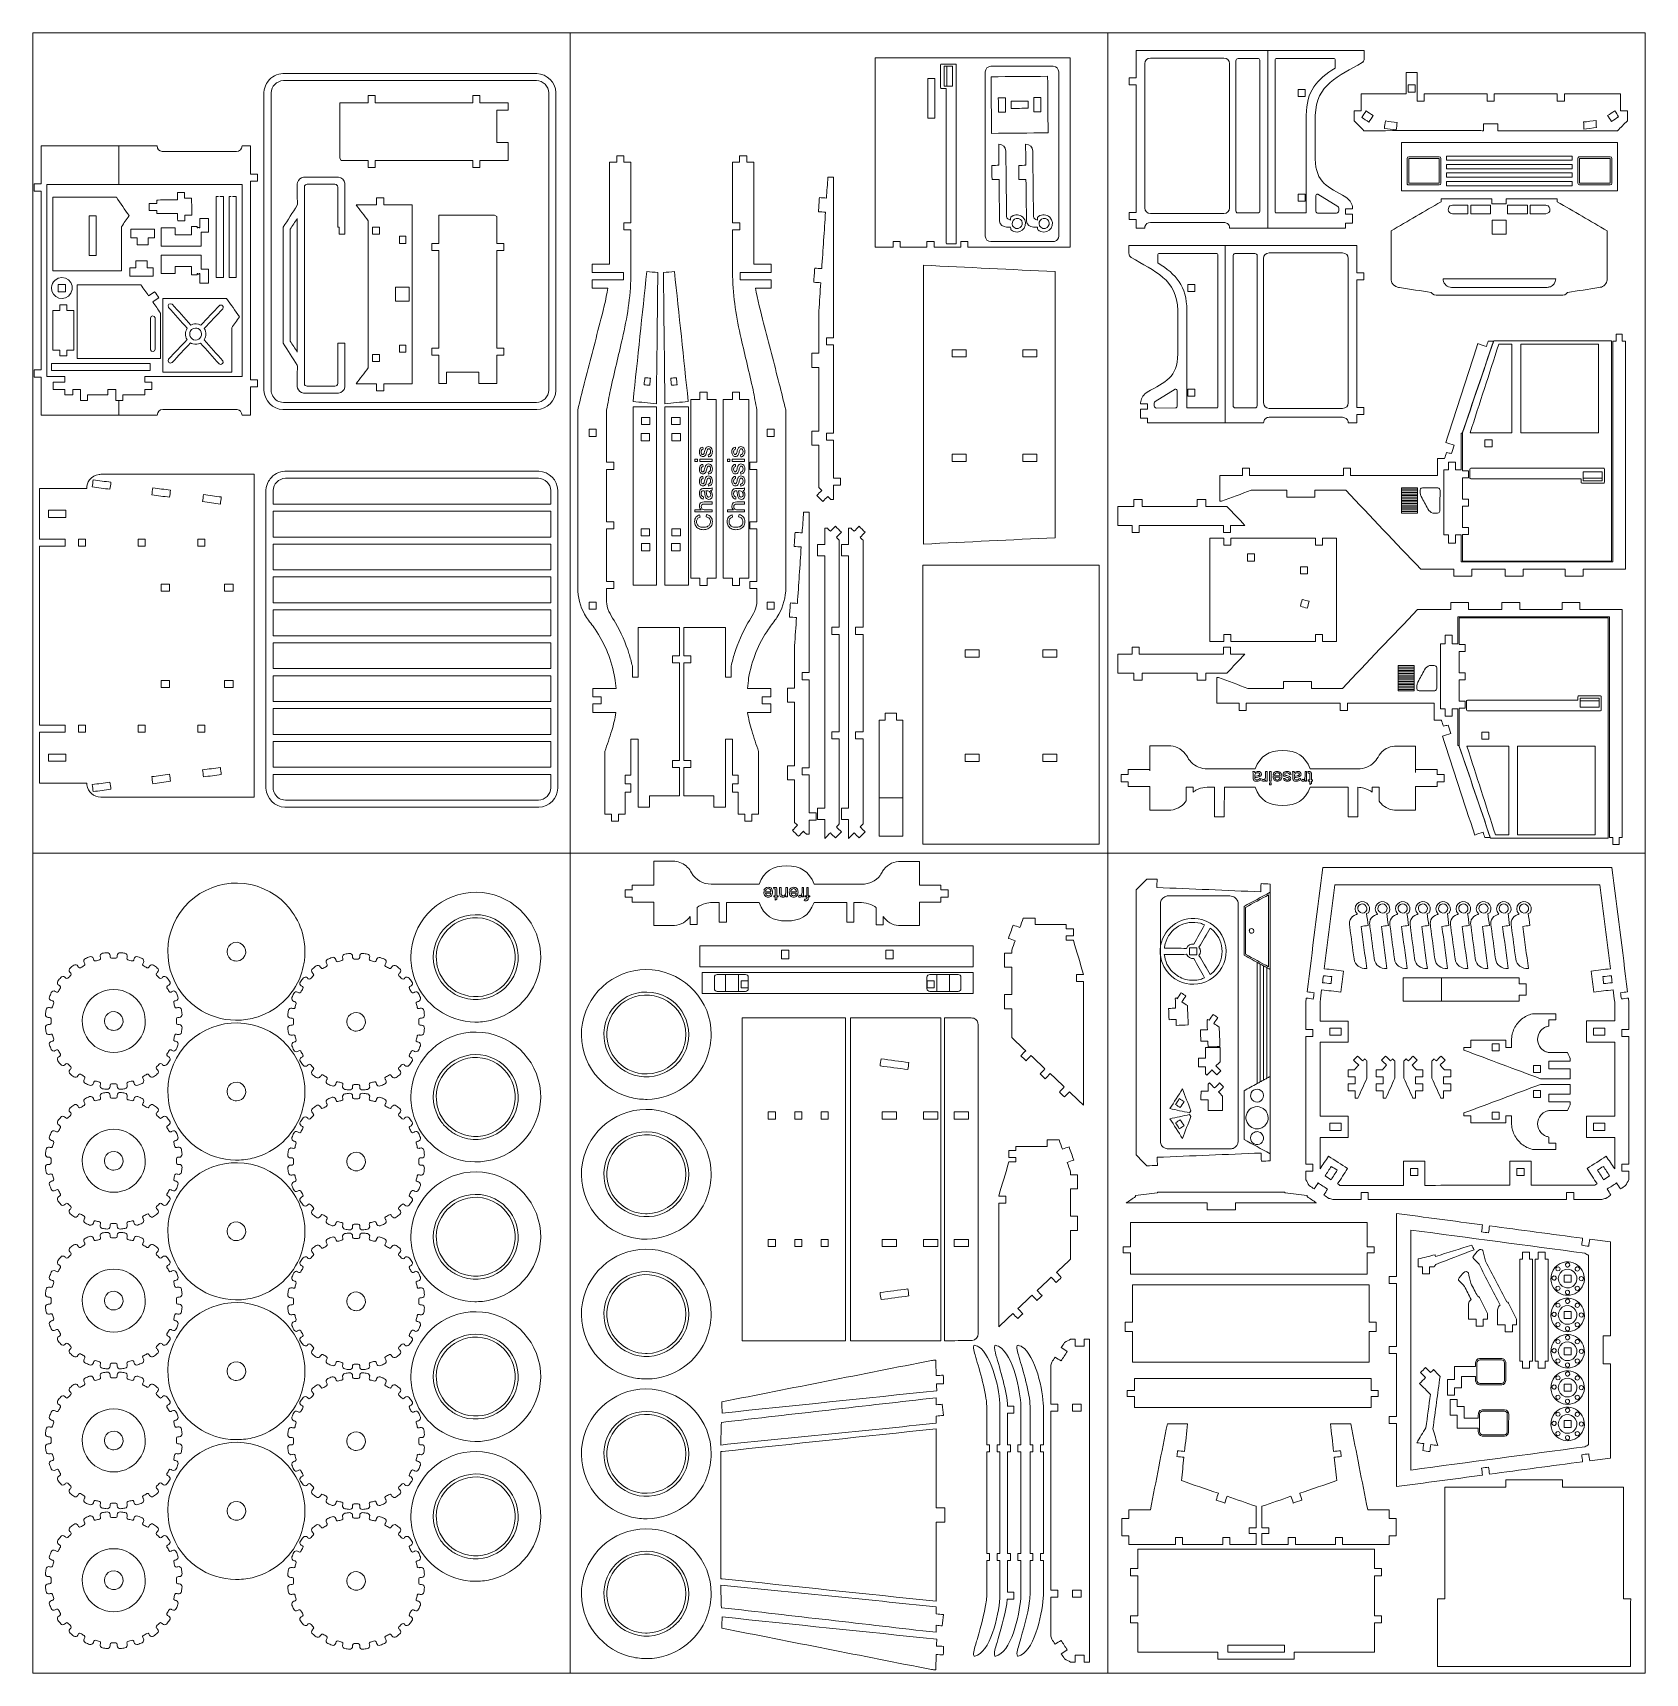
# Model space of a CAD drawing. Header units: centimetres. Extents: x -34.2 to 34.2, y -34.8 to 34.8.
import ezdxf

# ---------------------------------------------------------------- set-up
doc = ezdxf.new("R2010")
doc.units = ezdxf.units.CM
doc.header["$MEASUREMENT"] = 0
doc.layers.add('Camada 1', color=7, linetype='Continuous')

msp = doc.modelspace()

# ---------------------------------------------------------------- linework, layer by layer
at = {"layer": 'Camada 1', "color": 175, "lineweight": 9}
msp.add_open_spline([(-34.2, 34.8), (-34.2, 34.8), (34.2, 34.8), (34.2, 34.8), (34.2, 34.8), (34.2, 34.8), (34.2, -34.8), (34.2, -34.8), (34.2, -34.8), (34.2, -34.8), (-34.2, -34.8), (-34.2, -34.8), (-34.2, -34.8), (-34.2, -34.8), (-34.2, 34.8), (-34.2, 34.8)], degree=3, knots=[0, 0, 0, 0, 0.2, 0.2, 0.2, 0.2, 0.4, 0.4, 0.4, 0.4, 0.6, 0.6, 0.6, 0.6, 1, 1, 1, 1], dxfattribs=at)
for points in [[(-11.4, 34.8), (-11.4, 34.8), (-11.4, -34.8), (-11.4, -34.8)], [(11.4, 34.8), (11.4, 34.8), (11.4, -34.8), (11.4, -34.8)], [(34.2, 0), (34.2, 0), (-34.2, 0), (-34.2, 0)]]:
    msp.add_open_spline(points, degree=3, dxfattribs=at)
at = {"layer": 'Camada 1', "color": 3, "lineweight": 9}
for points, knots in [([(9.80533, 33.738), (7.04617, 33.738), (4.28702, 33.738), (1.52786, 33.738), (1.52786, 33.738), (1.52784, 31.05813), (1.52782, 28.37825), (1.52779, 25.69837), (1.52779, 25.69837), (1.78279, 25.69836), (2.03779, 25.69836), (2.29279, 25.69835), (2.29279, 25.69835), (2.29279, 25.77834), (2.29278, 25.85835), (2.29278, 25.93834), (2.29278, 25.93834), (2.39278, 25.93834), (2.49277, 25.93834), (2.59277, 25.93834), (2.59277, 25.93834), (2.59277, 25.85833), (2.59277, 25.77834), (2.59277, 25.69834), (2.59277, 25.69834), (2.97233, 25.69834), (3.3519, 25.69835), (3.73146, 25.69835), (3.73146, 25.69835), (3.73146, 25.77834), (3.73146, 25.85835), (3.73146, 25.93834), (3.73146, 25.93834), (3.83146, 25.93834), (3.93145, 25.93834), (4.03145, 25.93834), (4.03145, 25.93834), (4.03145, 25.85835), (4.03145, 25.77834), (4.03145, 25.69835), (4.03145, 25.69835), (4.41102, 25.69835), (4.79058, 25.69836), (5.17015, 25.69836), (5.17015, 25.69836), (5.17015, 25.77835), (5.17015, 25.85836), (5.17015, 25.93835), (5.17015, 25.93835), (5.27015, 25.93835), (5.37014, 25.93835), (5.47014, 25.93835), (5.47014, 25.93835), (5.47014, 25.85835), (5.47014, 25.77835), (5.47014, 25.69835), (5.47014, 25.69835), (6.9152, 25.69836), (8.36027, 25.69839), (9.80533, 25.6984), (9.80533, 25.6984), (9.80533, 28.37826), (9.80533, 31.05814), (9.80533, 33.738)], [0, 0, 0, 0, 0.05882353, 0.05882353, 0.05882353, 0.05882353, 0.11764706, 0.11764706, 0.11764706, 0.11764706, 0.17647059, 0.17647059, 0.17647059, 0.17647059, 0.23529412, 0.23529412, 0.23529412, 0.23529412, 0.29411765, 0.29411765, 0.29411765, 0.29411765, 0.35294118, 0.35294118, 0.35294118, 0.35294118, 0.41176471, 0.41176471, 0.41176471, 0.41176471, 0.47058824, 0.47058824, 0.47058824, 0.47058824, 0.52941176, 0.52941176, 0.52941176, 0.52941176, 0.58823529, 0.58823529, 0.58823529, 0.58823529, 0.64705882, 0.64705882, 0.64705882, 0.64705882, 0.70588235, 0.70588235, 0.70588235, 0.70588235, 0.76470588, 0.76470588, 0.76470588, 0.76470588, 0.82352941, 0.82352941, 0.82352941, 0.82352941, 0.88235294, 0.88235294, 0.88235294, 0.88235294, 1, 1, 1, 1]), ([(22.27429, 33.65526), (22.2637, 33.61576), (22.24433, 33.58822), (22.21536, 33.56065), (22.21536, 33.56065), (22.2067, 33.55428), (22.19803, 33.5479), (22.18937, 33.54153), (22.18937, 33.54153), (21.20321, 32.94904), (20.2298, 32.62332), (20.20573, 31.29133), (20.20573, 31.29133), (20.20573, 30.67611), (20.20573, 30.06087), (20.20573, 29.44564), (20.20573, 29.44564), (20.22066, 28.42738), (20.73617, 28.27277), (21.50138, 27.82473), (21.50138, 27.82473), (21.64538, 27.73179), (21.7527, 27.59718), (21.77903, 27.42516), (21.77903, 27.42516), (21.78192, 27.39185), (21.78482, 27.35855), (21.78772, 27.32524), (21.78772, 27.32524), (21.68773, 27.32524), (21.58774, 27.32524), (21.48775, 27.32524), (21.48775, 27.32524), (21.48774, 27.25054), (21.48772, 27.17584), (21.4877, 27.10114), (21.4877, 27.10114), (21.5877, 27.10114), (21.68768, 27.10115), (21.78768, 27.10115), (21.78768, 27.10115), (21.78768, 26.97383), (21.78768, 26.84651), (21.78768, 26.71919), (21.78768, 26.71919), (21.6877, 26.71919), (21.5877, 26.71918), (21.48772, 26.71918), (21.48772, 26.71918), (21.48772, 26.65187), (21.48772, 26.58455), (21.48772, 26.51724), (21.48772, 26.51724), (19.84865, 26.51719), (18.20959, 26.51713), (16.57052, 26.51709), (16.57052, 26.51709), (16.56037, 26.59425), (16.54823, 26.65254), (16.47664, 26.70748), (16.47664, 26.70748), (16.43245, 26.74138), (16.38576, 26.75344), (16.33054, 26.75706), (16.33054, 26.75706), (15.29059, 26.75703), (14.25065, 26.75699), (13.2107, 26.75695), (13.2107, 26.75695), (13.09823, 26.74959), (13.00345, 26.68434), (12.9789, 26.57908), (12.9789, 26.57908), (12.97618, 26.55838), (12.97344, 26.53768), (12.97072, 26.51698), (12.97072, 26.51698), (12.85073, 26.51698), (12.73073, 26.51697), (12.61074, 26.51697), (12.61074, 26.51697), (12.61074, 26.63695), (12.61074, 26.75695), (12.61074, 26.87694), (12.61074, 26.87694), (12.51074, 26.87694), (12.41075, 26.87693), (12.31075, 26.87693), (12.31075, 26.87693), (12.31075, 26.97693), (12.31076, 27.07691), (12.31076, 27.17691), (12.31076, 27.17691), (12.41076, 27.17691), (12.51076, 27.17691), (12.61075, 27.17691), (12.61075, 27.17691), (12.61075, 28.98166), (12.61074, 30.7864), (12.61074, 32.59115), (12.61074, 32.59115), (12.51074, 32.59115), (12.41075, 32.59114), (12.31075, 32.59114), (12.31075, 32.59114), (12.31075, 32.69113), (12.31075, 32.79112), (12.31075, 32.89111), (12.31075, 32.89111), (12.41075, 32.89111), (12.51074, 32.89111), (12.61074, 32.89111), (12.61074, 32.89111), (12.61074, 33.27786), (12.61074, 33.66462), (12.61074, 34.05137), (12.61074, 34.05137), (15.83411, 34.05141), (19.05749, 34.05145), (22.28086, 34.05149), (22.28086, 34.05149), (22.28086, 33.98086), (22.28785, 33.70579), (22.27429, 33.65526)], [0, 0, 0, 0, 0.03125, 0.03125, 0.03125, 0.03125, 0.0625, 0.0625, 0.0625, 0.0625, 0.09375, 0.09375, 0.09375, 0.09375, 0.125, 0.125, 0.125, 0.125, 0.15625, 0.15625, 0.15625, 0.15625, 0.1875, 0.1875, 0.1875, 0.1875, 0.21875, 0.21875, 0.21875, 0.21875, 0.25, 0.25, 0.25, 0.25, 0.28125, 0.28125, 0.28125, 0.28125, 0.3125, 0.3125, 0.3125, 0.3125, 0.34375, 0.34375, 0.34375, 0.34375, 0.375, 0.375, 0.375, 0.375, 0.40625, 0.40625, 0.40625, 0.40625, 0.4375, 0.4375, 0.4375, 0.4375, 0.46875, 0.46875, 0.46875, 0.46875, 0.5, 0.5, 0.5, 0.5, 0.53125, 0.53125, 0.53125, 0.53125, 0.5625, 0.5625, 0.5625, 0.5625, 0.59375, 0.59375, 0.59375, 0.59375, 0.625, 0.625, 0.625, 0.625, 0.65625, 0.65625, 0.65625, 0.65625, 0.6875, 0.6875, 0.6875, 0.6875, 0.71875, 0.71875, 0.71875, 0.71875, 0.75, 0.75, 0.75, 0.75, 0.78125, 0.78125, 0.78125, 0.78125, 0.8125, 0.8125, 0.8125, 0.8125, 0.84375, 0.84375, 0.84375, 0.84375, 0.875, 0.875, 0.875, 0.875, 0.90625, 0.90625, 0.90625, 0.90625, 0.9375, 0.9375, 0.9375, 0.9375, 1, 1, 1, 1]), ([(16.57054, 33.49114), (16.57054, 31.45133), (16.57052, 29.41153), (16.57052, 27.37173), (16.57052, 27.37173), (16.55116, 27.22457), (16.4834, 27.14177), (16.33055, 27.13174), (16.33055, 27.13174), (15.2906, 27.1317), (14.25066, 27.13168), (13.21072, 27.13164), (13.21072, 27.13164), (13.06814, 27.14098), (12.98006, 27.22906), (12.97072, 27.37162), (12.97072, 27.37162), (12.97072, 29.41144), (12.97073, 31.45127), (12.97073, 33.49109), (12.97073, 33.49109), (12.98008, 33.63365), (13.06816, 33.72173), (13.21072, 33.73107), (13.21072, 33.73107), (14.25066, 33.73108), (15.2906, 33.7311), (16.33055, 33.73111), (16.33055, 33.73111), (16.4731, 33.72177), (16.56119, 33.6337), (16.57054, 33.49114)], [0, 0, 0, 0, 0.11111111, 0.11111111, 0.11111111, 0.11111111, 0.22222222, 0.22222222, 0.22222222, 0.22222222, 0.33333333, 0.33333333, 0.33333333, 0.33333333, 0.44444444, 0.44444444, 0.44444444, 0.44444444, 0.55555556, 0.55555556, 0.55555556, 0.55555556, 0.66666667, 0.66666667, 0.66666667, 0.66666667, 0.77777778, 0.77777778, 0.77777778, 0.77777778, 1, 1, 1, 1]), ([(-24.22016, 32.74468), (-24.24054, 32.71419), (-24.2609, 32.68369), (-24.28128, 32.6532), (-24.28128, 32.6532), (-24.34997, 32.51391), (-24.38233, 32.42783), (-24.39281, 32.26805), (-24.39281, 32.26805), (-24.39281, 28.05153), (-24.39281, 23.835), (-24.39281, 19.61848), (-24.39281, 19.61848), (-24.37879, 19.19051), (-24.01624, 18.82796), (-23.58828, 18.81395), (-23.58828, 18.81395), (-19.9979, 18.81395), (-16.40752, 18.81395), (-12.81714, 18.81395), (-12.81714, 18.81395), (-12.38918, 18.82796), (-12.02663, 19.19052), (-12.01261, 19.61848), (-12.01261, 19.61848), (-12.01261, 23.835), (-12.01261, 28.05154), (-12.01261, 32.26806), (-12.01261, 32.26806), (-12.02663, 32.69602), (-12.38917, 33.05857), (-12.81714, 33.07259), (-12.81714, 33.07259), (-16.40752, 33.07259), (-19.9979, 33.07258), (-23.58828, 33.07258), (-23.58828, 33.07258), (-23.82578, 33.0648), (-24.08477, 32.93363), (-24.22016, 32.74468)], [0, 0, 0, 0, 0.09090909, 0.09090909, 0.09090909, 0.09090909, 0.18181818, 0.18181818, 0.18181818, 0.18181818, 0.27272727, 0.27272727, 0.27272727, 0.27272727, 0.36363636, 0.36363636, 0.36363636, 0.36363636, 0.45454545, 0.45454545, 0.45454545, 0.45454545, 0.54545455, 0.54545455, 0.54545455, 0.54545455, 0.63636364, 0.63636364, 0.63636364, 0.63636364, 0.72727273, 0.72727273, 0.72727273, 0.72727273, 0.81818182, 0.81818182, 0.81818182, 0.81818182, 1, 1, 1, 1]), ([(-24.09284, 19.63813), (-24.08594, 19.53294), (-24.06612, 19.47526), (-24.02094, 19.38364), (-24.02094, 19.38364), (-23.90808, 19.21471), (-23.77862, 19.12768), (-23.56862, 19.11391), (-23.56862, 19.11391), (-19.99135, 19.11391), (-16.41407, 19.11392), (-12.8368, 19.11392), (-12.8368, 19.11392), (-12.55052, 19.1233), (-12.3219, 19.35352), (-12.31258, 19.63814), (-12.31258, 19.63814), (-12.31258, 23.84156), (-12.31259, 28.04497), (-12.31259, 32.24839), (-12.31259, 32.24839), (-12.32196, 32.53469), (-12.55217, 32.76329), (-12.83681, 32.77261), (-12.83681, 32.77261), (-16.41408, 32.77261), (-19.99135, 32.77261), (-23.56862, 32.77261), (-23.56862, 32.77261), (-23.8549, 32.76324), (-24.08352, 32.53301), (-24.09284, 32.24839), (-24.09284, 32.24839), (-24.09284, 28.04497), (-24.09284, 23.84155), (-24.09284, 19.63813)], [0, 0, 0, 0, 0.1, 0.1, 0.1, 0.1, 0.2, 0.2, 0.2, 0.2, 0.3, 0.3, 0.3, 0.3, 0.4, 0.4, 0.4, 0.4, 0.5, 0.5, 0.5, 0.5, 0.6, 0.6, 0.6, 0.6, 0.7, 0.7, 0.7, 0.7, 0.8, 0.8, 0.8, 0.8, 1, 1, 1, 1]), ([(9.32536, 26.17837), (9.31748, 26.05841), (9.26011, 25.9848), (9.14748, 25.94656), (9.14748, 25.94656), (9.12678, 25.94383), (9.10607, 25.94111), (9.08537, 25.93839), (9.08537, 25.93839), (8.20541, 25.93839), (7.32545, 25.93839), (6.44549, 25.93839), (6.44549, 25.93839), (6.30293, 25.94772), (6.21485, 26.03583), (6.2055, 26.17837), (6.2055, 26.17837), (6.2055, 28.49826), (6.20549, 30.81815), (6.20549, 33.13804), (6.20549, 33.13804), (6.21484, 33.2806), (6.30292, 33.36868), (6.44548, 33.37803), (6.44548, 33.37803), (7.32544, 33.37803), (8.2054, 33.37803), (9.08536, 33.37803), (9.08536, 33.37803), (9.22792, 33.36868), (9.316, 33.2806), (9.32534, 33.13804), (9.32534, 33.13804), (9.32534, 30.81815), (9.32536, 28.49826), (9.32536, 26.17837)], [0, 0, 0, 0, 0.1, 0.1, 0.1, 0.1, 0.2, 0.2, 0.2, 0.2, 0.3, 0.3, 0.3, 0.3, 0.4, 0.4, 0.4, 0.4, 0.5, 0.5, 0.5, 0.5, 0.6, 0.6, 0.6, 0.6, 0.7, 0.7, 0.7, 0.7, 0.8, 0.8, 0.8, 0.8, 1, 1, 1, 1]), ([(24.06428, 33.12035), (24.06428, 32.81584), (24.06428, 32.51131), (24.06428, 32.2068), (24.06428, 32.2068), (23.42586, 32.2068), (22.78742, 32.2068), (22.149, 32.2068), (22.149, 32.2068), (22.149, 31.96642), (22.149, 31.72603), (22.149, 31.48565), (22.149, 31.48565), (22.04988, 31.48565), (21.95076, 31.48565), (21.85164, 31.48565), (21.85164, 31.48565), (21.85164, 31.34621), (21.85164, 31.20676), (21.85164, 31.06732), (21.85164, 31.06732), (21.99137, 30.92725), (22.13111, 30.7872), (22.27084, 30.64714), (22.27084, 30.64714), (23.88168, 30.64848), (25.49254, 30.64981), (27.10338, 30.65116), (27.10338, 30.65116), (27.18453, 30.64971), (27.26567, 30.64824), (27.34681, 30.64679), (27.34681, 30.64679), (27.34681, 30.74593), (27.34681, 30.84507), (27.34681, 30.94421), (27.34681, 30.94421), (27.5476, 30.94421), (27.74837, 30.94421), (27.94915, 30.94421), (27.94915, 30.94421), (27.94915, 30.84507), (27.94915, 30.74593), (27.94915, 30.64679), (27.94915, 30.64679), (29.64071, 30.64632), (31.33225, 30.64587), (33.02381, 30.6454), (33.02381, 30.6454), (33.16411, 30.78568), (33.30443, 30.92595), (33.44473, 31.06623), (33.44473, 31.06623), (33.44473, 31.20604), (33.44473, 31.34584), (33.44473, 31.48565), (33.44473, 31.48565), (33.34561, 31.48565), (33.24651, 31.48565), (33.14739, 31.48565), (33.14739, 31.48565), (33.14739, 31.72603), (33.14739, 31.96642), (33.14739, 32.2068), (33.14739, 32.2068), (32.35551, 32.2068), (31.56361, 32.2068), (30.77173, 32.2068), (30.77173, 32.2068), (30.77173, 32.10641), (30.77173, 32.00603), (30.77173, 31.90564), (30.77173, 31.90564), (30.67134, 31.90564), (30.57096, 31.90564), (30.47057, 31.90564), (30.47057, 31.90564), (30.47057, 32.00603), (30.47057, 32.10641), (30.47057, 32.2068), (30.47057, 32.2068), (29.57991, 32.2068), (28.68923, 32.2068), (27.79857, 32.2068), (27.79857, 32.2068), (27.79857, 32.10641), (27.79857, 32.00603), (27.79857, 31.90564), (27.79857, 31.90564), (27.69817, 31.90564), (27.59779, 31.90564), (27.4974, 31.90564), (27.4974, 31.90564), (27.4974, 32.00603), (27.4974, 32.10641), (27.4974, 32.2068), (27.4974, 32.2068), (26.60674, 32.2068), (25.71609, 32.2068), (24.82542, 32.2068), (24.82542, 32.2068), (24.82542, 32.10641), (24.82542, 32.00603), (24.82542, 31.90564), (24.82542, 31.90564), (24.72503, 31.90564), (24.62465, 31.90564), (24.52426, 31.90564), (24.52426, 31.90564), (24.52426, 32.31054), (24.52426, 32.71545), (24.52426, 33.12035), (24.52426, 33.12035), (24.37093, 33.12035), (24.21761, 33.12035), (24.06428, 33.12035)], [0, 0, 0, 0, 0.03333333, 0.03333333, 0.03333333, 0.03333333, 0.06666667, 0.06666667, 0.06666667, 0.06666667, 0.1, 0.1, 0.1, 0.1, 0.13333333, 0.13333333, 0.13333333, 0.13333333, 0.16666667, 0.16666667, 0.16666667, 0.16666667, 0.2, 0.2, 0.2, 0.2, 0.23333333, 0.23333333, 0.23333333, 0.23333333, 0.26666667, 0.26666667, 0.26666667, 0.26666667, 0.3, 0.3, 0.3, 0.3, 0.33333333, 0.33333333, 0.33333333, 0.33333333, 0.36666667, 0.36666667, 0.36666667, 0.36666667, 0.4, 0.4, 0.4, 0.4, 0.43333333, 0.43333333, 0.43333333, 0.43333333, 0.46666667, 0.46666667, 0.46666667, 0.46666667, 0.5, 0.5, 0.5, 0.5, 0.53333333, 0.53333333, 0.53333333, 0.53333333, 0.56666667, 0.56666667, 0.56666667, 0.56666667, 0.6, 0.6, 0.6, 0.6, 0.63333333, 0.63333333, 0.63333333, 0.63333333, 0.66666667, 0.66666667, 0.66666667, 0.66666667, 0.7, 0.7, 0.7, 0.7, 0.73333333, 0.73333333, 0.73333333, 0.73333333, 0.76666667, 0.76666667, 0.76666667, 0.76666667, 0.8, 0.8, 0.8, 0.8, 0.83333333, 0.83333333, 0.83333333, 0.83333333, 0.86666667, 0.86666667, 0.86666667, 0.86666667, 0.9, 0.9, 0.9, 0.9, 0.93333333, 0.93333333, 0.93333333, 0.93333333, 1, 1, 1, 1]), ([(-24.66365, 19.77991), (-24.66365, 19.87991), (-24.66365, 19.9799), (-24.66365, 20.0799), (-24.66365, 20.0799), (-24.76364, 20.0799), (-24.86364, 20.0799), (-24.96364, 20.0799), (-24.96364, 20.0799), (-24.96364, 22.88682), (-24.96364, 25.69373), (-24.96364, 28.50065), (-24.96364, 28.50065), (-24.86364, 28.50065), (-24.76364, 28.50065), (-24.66365, 28.50065), (-24.66365, 28.50065), (-24.66365, 28.60065), (-24.66365, 28.70063), (-24.66365, 28.80063), (-24.66365, 28.80063), (-24.76364, 28.80063), (-24.86364, 28.80063), (-24.96364, 28.80063), (-24.96364, 28.80063), (-24.96364, 29.20061), (-24.96364, 29.60058), (-24.96364, 30.00057), (-24.96364, 30.00057), (-25.08364, 30.00057), (-25.20363, 30.00057), (-25.32363, 30.00057), (-25.32363, 30.00057), (-25.33288, 29.85937), (-25.42523, 29.7651), (-25.56361, 29.76058), (-25.56361, 29.76058), (-26.614, 29.76126), (-27.66439, 29.76195), (-28.71478, 29.76263), (-28.71478, 29.76263), (-28.83673, 29.7787), (-28.91512, 29.87357), (-28.92343, 30.00057), (-28.92343, 30.00057), (-30.56255, 30.00057), (-32.20168, 30.00058), (-33.84079, 30.00058), (-33.84079, 30.00058), (-33.84078, 29.46237), (-33.84076, 28.92414), (-33.84075, 28.38593), (-33.84075, 28.38593), (-33.94073, 28.38593), (-34.0407, 28.38592), (-34.14069, 28.38592), (-34.14069, 28.38592), (-34.14069, 28.28592), (-34.14067, 28.18593), (-34.14067, 28.08593), (-34.14067, 28.08593), (-34.04069, 28.08592), (-33.94072, 28.08592), (-33.84073, 28.08591), (-33.84073, 28.08591), (-33.84112, 25.55567), (-33.8415, 23.02543), (-33.84189, 20.4952), (-33.84189, 20.4952), (-33.94187, 20.49521), (-34.04184, 20.49521), (-34.14183, 20.49522), (-34.14183, 20.49522), (-34.14183, 20.39522), (-34.14183, 20.29523), (-34.14183, 20.19523), (-34.14183, 20.19523), (-34.04183, 20.19527), (-33.94182, 20.1953), (-33.84183, 20.19534), (-33.84183, 20.19534), (-33.84147, 19.65692), (-33.84111, 19.1185), (-33.84075, 18.58008), (-33.84075, 18.58008), (-32.20164, 18.58004), (-30.56254, 18.58001), (-28.92343, 18.57997), (-28.92343, 18.57997), (-28.91418, 18.72116), (-28.82187, 18.81544), (-28.68345, 18.81996), (-28.68345, 18.81996), (-27.63306, 18.81928), (-26.58267, 18.81859), (-25.53228, 18.81791), (-25.53228, 18.81791), (-25.41034, 18.80186), (-25.33194, 18.70698), (-25.32363, 18.57997), (-25.32363, 18.57997), (-25.20363, 18.57997), (-25.08364, 18.57997), (-24.96364, 18.57997), (-24.96364, 18.57997), (-24.96364, 18.97996), (-24.96364, 19.37993), (-24.96364, 19.77991), (-24.96364, 19.77991), (-24.86364, 19.77991), (-24.76364, 19.77991), (-24.66365, 19.77991)], [0, 0, 0, 0, 0.03448276, 0.03448276, 0.03448276, 0.03448276, 0.06896552, 0.06896552, 0.06896552, 0.06896552, 0.10344828, 0.10344828, 0.10344828, 0.10344828, 0.13793103, 0.13793103, 0.13793103, 0.13793103, 0.17241379, 0.17241379, 0.17241379, 0.17241379, 0.20689655, 0.20689655, 0.20689655, 0.20689655, 0.24137931, 0.24137931, 0.24137931, 0.24137931, 0.27586207, 0.27586207, 0.27586207, 0.27586207, 0.31034483, 0.31034483, 0.31034483, 0.31034483, 0.34482759, 0.34482759, 0.34482759, 0.34482759, 0.37931034, 0.37931034, 0.37931034, 0.37931034, 0.4137931, 0.4137931, 0.4137931, 0.4137931, 0.44827586, 0.44827586, 0.44827586, 0.44827586, 0.48275862, 0.48275862, 0.48275862, 0.48275862, 0.51724138, 0.51724138, 0.51724138, 0.51724138, 0.55172414, 0.55172414, 0.55172414, 0.55172414, 0.5862069, 0.5862069, 0.5862069, 0.5862069, 0.62068966, 0.62068966, 0.62068966, 0.62068966, 0.65517241, 0.65517241, 0.65517241, 0.65517241, 0.68965517, 0.68965517, 0.68965517, 0.68965517, 0.72413793, 0.72413793, 0.72413793, 0.72413793, 0.75862069, 0.75862069, 0.75862069, 0.75862069, 0.79310345, 0.79310345, 0.79310345, 0.79310345, 0.82758621, 0.82758621, 0.82758621, 0.82758621, 0.86206897, 0.86206897, 0.86206897, 0.86206897, 0.89655172, 0.89655172, 0.89655172, 0.89655172, 0.93103448, 0.93103448, 0.93103448, 0.93103448, 1, 1, 1, 1]), ([(23.85559, 30.14001), (23.85559, 29.46048), (23.85559, 28.78097), (23.85559, 28.10145), (23.85559, 28.10145), (26.91222, 28.10145), (29.96884, 28.10145), (33.02547, 28.10145), (33.02547, 28.10145), (33.02547, 28.78097), (33.02547, 29.46048), (33.02547, 30.14001), (33.02547, 30.14001), (29.96884, 30.14001), (26.91222, 30.14001), (23.85559, 30.14001)], [0, 0, 0, 0, 0.2, 0.2, 0.2, 0.2, 0.4, 0.4, 0.4, 0.4, 0.6, 0.6, 0.6, 0.6, 1, 1, 1, 1]), ([(-11.08232, 18.80377), (-11.0823, 16.23736), (-11.08229, 13.67094), (-11.08226, 11.10452), (-11.08226, 11.10452), (-11.04169, 10.69313), (-10.937, 10.3457), (-10.71067, 9.99491), (-10.71067, 9.99491), (-10.60998, 9.83884), (-10.45309, 9.65225), (-10.3492, 9.50062), (-10.3492, 9.50062), (-10.1567, 9.21968), (-9.94447, 8.82414), (-9.81682, 8.50842), (-9.81682, 8.50842), (-9.68917, 8.19274), (-9.56683, 7.76077), (-9.50999, 7.42504), (-9.50999, 7.42504), (-9.49218, 7.27837), (-9.47438, 7.1317), (-9.45658, 6.98503), (-9.45658, 6.98503), (-9.78606, 6.98502), (-10.11553, 6.98502), (-10.44502, 6.98501), (-10.44502, 6.98501), (-10.44502, 6.86502), (-10.44502, 6.74503), (-10.44502, 6.62504), (-10.44502, 6.62504), (-10.32504, 6.62503), (-10.20506, 6.62503), (-10.08509, 6.62502), (-10.08509, 6.62502), (-10.08509, 6.52504), (-10.08509, 6.42504), (-10.08509, 6.32506), (-10.08509, 6.32506), (-10.20506, 6.32504), (-10.32503, 6.32503), (-10.445, 6.32502), (-10.445, 6.32502), (-10.445, 6.20503), (-10.445, 6.08504), (-10.445, 5.96506), (-10.445, 5.96506), (-10.11922, 5.96507), (-9.79342, 5.96507), (-9.46763, 5.96508), (-9.46763, 5.96508), (-9.50054, 5.70286), (-9.5623, 5.44432), (-9.63919, 5.19155), (-9.63919, 5.19155), (-9.73564, 4.89566), (-9.83208, 4.59978), (-9.92852, 4.3039), (-9.92852, 4.3039), (-9.92851, 3.4191), (-9.92851, 2.53429), (-9.9285, 1.6495), (-9.9285, 1.6495), (-9.83486, 1.6495), (-9.74124, 1.64951), (-9.6476, 1.64951), (-9.6476, 1.64951), (-9.6476, 1.54952), (-9.64759, 1.44953), (-9.64759, 1.34954), (-9.64759, 1.34954), (-9.5476, 1.34956), (-9.44761, 1.34956), (-9.34762, 1.34957), (-9.34762, 1.34957), (-9.34763, 1.44955), (-9.34763, 1.54955), (-9.34764, 1.64953), (-9.34764, 1.64953), (-9.25402, 1.64954), (-9.16039, 1.64954), (-9.06677, 1.64956), (-9.06677, 1.64956), (-9.06677, 1.959), (-9.06676, 2.26844), (-9.06676, 2.57789), (-9.06676, 2.57789), (-8.98645, 2.57789), (-8.90615, 2.57789), (-8.82584, 2.57789), (-8.82584, 2.57789), (-8.82584, 2.69788), (-8.82584, 2.81786), (-8.82584, 2.93785), (-8.82584, 2.93785), (-8.90615, 2.93785), (-8.98646, 2.93785), (-9.06677, 2.93785), (-9.06677, 2.93785), (-9.06678, 3.05784), (-9.06678, 3.17783), (-9.06679, 3.29782), (-9.06679, 3.29782), (-8.98649, 3.29782), (-8.90617, 3.29782), (-8.82587, 3.29782), (-8.82587, 3.29782), (-8.82571, 3.80828), (-8.82556, 4.31876), (-8.8254, 4.82923), (-8.8254, 4.82923), (-8.72546, 4.82921), (-8.62553, 4.82917), (-8.52559, 4.82915), (-8.52559, 4.82915), (-8.52563, 3.869), (-8.52565, 2.90887), (-8.52569, 1.94873), (-8.52569, 1.94873), (-8.52569, 1.94873), (-8.03278, 1.94861), (-8.03278, 1.94861), (-8.03278, 1.94861), (-8.03278, 1.94861), (-8.03278, 2.25431), (-8.03278, 2.25431), (-8.03278, 2.25431), (-8.03278, 2.25431), (-8.03278, 2.42861), (-8.03278, 2.42861), (-8.03278, 2.42861), (-8.03278, 2.42861), (-6.76445, 2.42861), (-6.76445, 2.42861), (-6.76445, 2.42861), (-6.76435, 2.8287), (-6.76398, 3.2288), (-6.76382, 3.6289), (-6.76382, 3.6289), (-6.86382, 3.62896), (-6.9638, 3.629), (-7.0638, 3.62906), (-7.0638, 3.62906), (-7.06368, 3.72905), (-7.06356, 3.82904), (-7.06344, 3.92903), (-7.06344, 3.92903), (-6.96346, 3.92902), (-6.86346, 3.92902), (-6.76348, 3.929), (-6.76348, 3.929), (-6.76326, 5.30888), (-6.76304, 6.68875), (-6.76283, 8.06863), (-6.76283, 8.06863), (-6.86281, 8.06864), (-6.96281, 8.06867), (-7.06279, 8.06868), (-7.06279, 8.06868), (-7.06278, 8.16866), (-7.06276, 8.26866), (-7.06274, 8.36864), (-7.06274, 8.36864), (-6.96276, 8.36869), (-6.86276, 8.36873), (-6.76278, 8.36878), (-6.76278, 8.36878), (-6.76292, 8.76872), (-6.76306, 9.16867), (-6.7632, 9.56862), (-6.7632, 9.56862), (-7.3506, 9.56866), (-7.93799, 9.56868), (-8.52539, 9.56872), (-8.52539, 9.56872), (-8.52548, 8.86753), (-8.52559, 8.16635), (-8.52569, 7.46516), (-8.52569, 7.46516), (-8.60498, 7.46518), (-8.68428, 7.46519), (-8.76358, 7.4652), (-8.76358, 7.4652), (-8.76358, 7.62208), (-8.76358, 7.77894), (-8.76358, 7.93582), (-8.76358, 7.93582), (-8.81245, 8.1141), (-8.86134, 8.2924), (-8.91022, 8.47068), (-8.91022, 8.47068), (-9.04728, 8.89562), (-9.25735, 9.37273), (-9.47826, 9.76075), (-9.47826, 9.76075), (-9.65352, 10.06859), (-9.80659, 10.23113), (-9.85291, 10.59223), (-9.85291, 10.59223), (-9.8649, 10.68565), (-9.85846, 11.09618), (-9.85846, 11.21972), (-9.85846, 11.21972), (-9.75808, 11.21972), (-9.6577, 11.21972), (-9.55732, 11.21972), (-9.55732, 11.21972), (-9.55732, 11.3201), (-9.55732, 11.4205), (-9.55732, 11.52088), (-9.55732, 11.52088), (-9.6577, 11.52088), (-9.75809, 11.52088), (-9.85847, 11.52088), (-9.85847, 11.52088), (-9.85848, 12.26317), (-9.85848, 13.00546), (-9.85849, 13.74775), (-9.85849, 13.74775), (-9.7581, 13.74775), (-9.65772, 13.74775), (-9.55733, 13.74775), (-9.55733, 13.74775), (-9.55733, 13.84813), (-9.55734, 13.94852), (-9.55734, 14.0489), (-9.55734, 14.0489), (-9.65772, 14.0489), (-9.7581, 14.0489), (-9.85848, 14.0489), (-9.85848, 14.0489), (-9.85849, 14.79119), (-9.85849, 15.53348), (-9.8585, 16.27577), (-9.8585, 16.27577), (-9.75812, 16.27577), (-9.65773, 16.27577), (-9.55735, 16.27577), (-9.55735, 16.27577), (-9.55735, 16.37616), (-9.55735, 16.47654), (-9.55735, 16.57693), (-9.55735, 16.57693), (-9.65774, 16.57693), (-9.75812, 16.57692), (-9.85852, 16.57692), (-9.85852, 16.57692), (-9.85852, 17.3192), (-9.85853, 18.0615), (-9.85853, 18.80378), (-9.85853, 18.80378), (-9.80538, 19.08487), (-9.75224, 19.36595), (-9.6991, 19.64704), (-9.6991, 19.64704), (-9.529, 20.37486), (-9.3589, 21.10267), (-9.1888, 21.8305), (-9.1888, 21.8305), (-8.99299, 22.70396), (-8.84132, 23.57975), (-8.8276, 24.47662), (-8.8276, 24.47662), (-8.82798, 25.13076), (-8.82838, 25.78491), (-8.82876, 26.43905), (-8.82876, 26.43905), (-8.92874, 26.43905), (-9.02874, 26.43906), (-9.12872, 26.43906), (-9.12872, 26.43906), (-9.12872, 26.53944), (-9.12872, 26.63982), (-9.12872, 26.7402), (-9.12872, 26.7402), (-9.02874, 26.7402), (-8.92874, 26.7402), (-8.82876, 26.7402), (-8.82876, 26.7402), (-8.82842, 27.59763), (-8.82808, 28.45504), (-8.82774, 29.31246), (-8.82774, 29.31246), (-8.92774, 29.31246), (-9.02772, 29.31246), (-9.12772, 29.31246), (-9.12772, 29.31246), (-9.12769, 29.40305), (-9.12766, 29.49365), (-9.12763, 29.58424), (-9.12763, 29.58424), (-9.2288, 29.58424), (-9.32999, 29.58424), (-9.43116, 29.58424), (-9.43116, 29.58424), (-9.43118, 29.49365), (-9.43122, 29.40305), (-9.43124, 29.31246), (-9.43124, 29.31246), (-9.53124, 29.31246), (-9.63122, 29.31245), (-9.73122, 29.31245), (-9.73122, 29.31245), (-9.73117, 27.86947), (-9.73114, 26.42649), (-9.73109, 24.98351), (-9.73109, 24.98351), (-9.97741, 24.9835), (-10.22375, 24.9835), (-10.47007, 24.98348), (-10.47007, 24.98348), (-10.47007, 24.8635), (-10.47007, 24.74351), (-10.47007, 24.62352), (-10.47007, 24.62352), (-10.02931, 24.62347), (-9.58856, 24.62344), (-9.1478, 24.62339), (-9.1478, 24.62339), (-9.1478, 24.52301), (-9.1478, 24.42264), (-9.1478, 24.32226), (-9.1478, 24.32226), (-9.58855, 24.32226), (-10.02929, 24.32225), (-10.47004, 24.32225), (-10.47004, 24.32225), (-10.47004, 24.20226), (-10.47004, 24.08227), (-10.47004, 23.96228), (-10.47004, 23.96228), (-10.24774, 23.96228), (-10.02544, 23.9623), (-9.80314, 23.9623), (-9.80314, 23.9623), (-9.87221, 23.53165), (-10.03536, 22.90175), (-10.1415, 22.48463), (-10.1415, 22.48463), (-10.3639, 21.62665), (-10.5863, 20.76869), (-10.8087, 19.91071), (-10.8087, 19.91071), (-10.89991, 19.54174), (-10.99111, 19.17275), (-11.08232, 18.80377)], [0, 0, 0, 0, 0.01136364, 0.01136364, 0.01136364, 0.01136364, 0.02272727, 0.02272727, 0.02272727, 0.02272727, 0.03409091, 0.03409091, 0.03409091, 0.03409091, 0.04545455, 0.04545455, 0.04545455, 0.04545455, 0.05681818, 0.05681818, 0.05681818, 0.05681818, 0.06818182, 0.06818182, 0.06818182, 0.06818182, 0.07954545, 0.07954545, 0.07954545, 0.07954545, 0.09090909, 0.09090909, 0.09090909, 0.09090909, 0.10227273, 0.10227273, 0.10227273, 0.10227273, 0.11363636, 0.11363636, 0.11363636, 0.11363636, 0.125, 0.125, 0.125, 0.125, 0.13636364, 0.13636364, 0.13636364, 0.13636364, 0.14772727, 0.14772727, 0.14772727, 0.14772727, 0.15909091, 0.15909091, 0.15909091, 0.15909091, 0.17045455, 0.17045455, 0.17045455, 0.17045455, 0.18181818, 0.18181818, 0.18181818, 0.18181818, 0.19318182, 0.19318182, 0.19318182, 0.19318182, 0.20454545, 0.20454545, 0.20454545, 0.20454545, 0.21590909, 0.21590909, 0.21590909, 0.21590909, 0.22727273, 0.22727273, 0.22727273, 0.22727273, 0.23863636, 0.23863636, 0.23863636, 0.23863636, 0.25, 0.25, 0.25, 0.25, 0.26136364, 0.26136364, 0.26136364, 0.26136364, 0.27272727, 0.27272727, 0.27272727, 0.27272727, 0.28409091, 0.28409091, 0.28409091, 0.28409091, 0.29545455, 0.29545455, 0.29545455, 0.29545455, 0.30681818, 0.30681818, 0.30681818, 0.30681818, 0.31818182, 0.31818182, 0.31818182, 0.31818182, 0.32954545, 0.32954545, 0.32954545, 0.32954545, 0.34090909, 0.34090909, 0.34090909, 0.34090909, 0.35227273, 0.35227273, 0.35227273, 0.35227273, 0.36363636, 0.36363636, 0.36363636, 0.36363636, 0.375, 0.375, 0.375, 0.375, 0.38636364, 0.38636364, 0.38636364, 0.38636364, 0.39772727, 0.39772727, 0.39772727, 0.39772727, 0.40909091, 0.40909091, 0.40909091, 0.40909091, 0.42045455, 0.42045455, 0.42045455, 0.42045455, 0.43181818, 0.43181818, 0.43181818, 0.43181818, 0.44318182, 0.44318182, 0.44318182, 0.44318182, 0.45454545, 0.45454545, 0.45454545, 0.45454545, 0.46590909, 0.46590909, 0.46590909, 0.46590909, 0.47727273, 0.47727273, 0.47727273, 0.47727273, 0.48863636, 0.48863636, 0.48863636, 0.48863636, 0.5, 0.5, 0.5, 0.5, 0.51136364, 0.51136364, 0.51136364, 0.51136364, 0.52272727, 0.52272727, 0.52272727, 0.52272727, 0.53409091, 0.53409091, 0.53409091, 0.53409091, 0.54545455, 0.54545455, 0.54545455, 0.54545455, 0.55681818, 0.55681818, 0.55681818, 0.55681818, 0.56818182, 0.56818182, 0.56818182, 0.56818182, 0.57954545, 0.57954545, 0.57954545, 0.57954545, 0.59090909, 0.59090909, 0.59090909, 0.59090909, 0.60227273, 0.60227273, 0.60227273, 0.60227273, 0.61363636, 0.61363636, 0.61363636, 0.61363636, 0.625, 0.625, 0.625, 0.625, 0.63636364, 0.63636364, 0.63636364, 0.63636364, 0.64772727, 0.64772727, 0.64772727, 0.64772727, 0.65909091, 0.65909091, 0.65909091, 0.65909091, 0.67045455, 0.67045455, 0.67045455, 0.67045455, 0.68181818, 0.68181818, 0.68181818, 0.68181818, 0.69318182, 0.69318182, 0.69318182, 0.69318182, 0.70454545, 0.70454545, 0.70454545, 0.70454545, 0.71590909, 0.71590909, 0.71590909, 0.71590909, 0.72727273, 0.72727273, 0.72727273, 0.72727273, 0.73863636, 0.73863636, 0.73863636, 0.73863636, 0.75, 0.75, 0.75, 0.75, 0.76136364, 0.76136364, 0.76136364, 0.76136364, 0.77272727, 0.77272727, 0.77272727, 0.77272727, 0.78409091, 0.78409091, 0.78409091, 0.78409091, 0.79545455, 0.79545455, 0.79545455, 0.79545455, 0.80681818, 0.80681818, 0.80681818, 0.80681818, 0.81818182, 0.81818182, 0.81818182, 0.81818182, 0.82954545, 0.82954545, 0.82954545, 0.82954545, 0.84090909, 0.84090909, 0.84090909, 0.84090909, 0.85227273, 0.85227273, 0.85227273, 0.85227273, 0.86363636, 0.86363636, 0.86363636, 0.86363636, 0.875, 0.875, 0.875, 0.875, 0.88636364, 0.88636364, 0.88636364, 0.88636364, 0.89772727, 0.89772727, 0.89772727, 0.89772727, 0.90909091, 0.90909091, 0.90909091, 0.90909091, 0.92045455, 0.92045455, 0.92045455, 0.92045455, 0.93181818, 0.93181818, 0.93181818, 0.93181818, 0.94318182, 0.94318182, 0.94318182, 0.94318182, 0.95454545, 0.95454545, 0.95454545, 0.95454545, 0.96590909, 0.96590909, 0.96590909, 0.96590909, 0.97727273, 0.97727273, 0.97727273, 0.97727273, 1, 1, 1, 1]), ([(-2.25994, 18.80377), (-2.25996, 16.23736), (-2.25997, 13.67094), (-2.26, 11.10452), (-2.26, 11.10452), (-2.30057, 10.69313), (-2.40526, 10.3457), (-2.63159, 9.99491), (-2.63159, 9.99491), (-2.73228, 9.83884), (-2.88917, 9.65225), (-2.99306, 9.50062), (-2.99306, 9.50062), (-3.18556, 9.21968), (-3.39779, 8.82414), (-3.52544, 8.50842), (-3.52544, 8.50842), (-3.65309, 8.19274), (-3.77543, 7.76077), (-3.83227, 7.42504), (-3.83227, 7.42504), (-3.85008, 7.27837), (-3.86788, 7.1317), (-3.88568, 6.98503), (-3.88568, 6.98503), (-3.5562, 6.98502), (-3.22673, 6.98502), (-2.89724, 6.98501), (-2.89724, 6.98501), (-2.89724, 6.86502), (-2.89724, 6.74503), (-2.89724, 6.62504), (-2.89724, 6.62504), (-3.01722, 6.62503), (-3.1372, 6.62503), (-3.25717, 6.62502), (-3.25717, 6.62502), (-3.25717, 6.52504), (-3.25717, 6.42504), (-3.25717, 6.32506), (-3.25717, 6.32506), (-3.1372, 6.32504), (-3.01723, 6.32503), (-2.89726, 6.32502), (-2.89726, 6.32502), (-2.89726, 6.20503), (-2.89726, 6.08504), (-2.89726, 5.96506), (-2.89726, 5.96506), (-3.22304, 5.96507), (-3.54884, 5.96507), (-3.87463, 5.96508), (-3.87463, 5.96508), (-3.84172, 5.70286), (-3.77996, 5.44432), (-3.70307, 5.19155), (-3.70307, 5.19155), (-3.60662, 4.89566), (-3.51018, 4.59978), (-3.41374, 4.3039), (-3.41374, 4.3039), (-3.41375, 3.4191), (-3.41375, 2.53429), (-3.41376, 1.6495), (-3.41376, 1.6495), (-3.5074, 1.6495), (-3.60102, 1.64951), (-3.69466, 1.64951), (-3.69466, 1.64951), (-3.69466, 1.54952), (-3.69467, 1.44953), (-3.69467, 1.34954), (-3.69467, 1.34954), (-3.79466, 1.34956), (-3.89465, 1.34956), (-3.99464, 1.34957), (-3.99464, 1.34957), (-3.99463, 1.44955), (-3.99463, 1.54955), (-3.99462, 1.64953), (-3.99462, 1.64953), (-4.08824, 1.64954), (-4.18187, 1.64954), (-4.27549, 1.64956), (-4.27549, 1.64956), (-4.27549, 1.959), (-4.2755, 2.26844), (-4.2755, 2.57789), (-4.2755, 2.57789), (-4.35581, 2.57789), (-4.43611, 2.57789), (-4.51642, 2.57789), (-4.51642, 2.57789), (-4.51642, 2.69788), (-4.51642, 2.81786), (-4.51642, 2.93785), (-4.51642, 2.93785), (-4.43611, 2.93785), (-4.3558, 2.93785), (-4.27549, 2.93785), (-4.27549, 2.93785), (-4.27548, 3.05784), (-4.27548, 3.17783), (-4.27547, 3.29782), (-4.27547, 3.29782), (-4.35577, 3.29782), (-4.43609, 3.29782), (-4.51639, 3.29782), (-4.51639, 3.29782), (-4.51655, 3.80828), (-4.5167, 4.31876), (-4.51686, 4.82923), (-4.51686, 4.82923), (-4.6168, 4.82921), (-4.71673, 4.82917), (-4.81667, 4.82915), (-4.81667, 4.82915), (-4.81663, 3.869), (-4.81661, 2.90887), (-4.81657, 1.94873), (-4.81657, 1.94873), (-4.81657, 1.94873), (-5.30947, 1.94861), (-5.30947, 1.94861), (-5.30947, 1.94861), (-5.30947, 1.94861), (-5.30947, 2.25431), (-5.30947, 2.25431), (-5.30947, 2.25431), (-5.30947, 2.25431), (-5.30947, 2.42861), (-5.30947, 2.42861), (-5.30947, 2.42861), (-5.30947, 2.42861), (-6.57785, 2.42861), (-6.57785, 2.42861), (-6.57785, 2.42861), (-6.57785, 2.42861), (-6.57844, 3.6289), (-6.57844, 3.6289), (-6.57844, 3.6289), (-6.47844, 3.62896), (-6.37846, 3.629), (-6.27846, 3.62906), (-6.27846, 3.62906), (-6.27858, 3.72905), (-6.2787, 3.82904), (-6.27882, 3.92903), (-6.27882, 3.92903), (-6.3788, 3.92902), (-6.4788, 3.92902), (-6.57878, 3.929), (-6.57878, 3.929), (-6.579, 5.30888), (-6.57922, 6.68875), (-6.57943, 8.06863), (-6.57943, 8.06863), (-6.47945, 8.06864), (-6.37945, 8.06867), (-6.27947, 8.06868), (-6.27947, 8.06868), (-6.27948, 8.16866), (-6.2795, 8.26866), (-6.27952, 8.36864), (-6.27952, 8.36864), (-6.3795, 8.36869), (-6.4795, 8.36873), (-6.57948, 8.36878), (-6.57948, 8.36878), (-6.57934, 8.76872), (-6.5792, 9.16867), (-6.57906, 9.56862), (-6.57906, 9.56862), (-5.99166, 9.56866), (-5.40427, 9.56868), (-4.81687, 9.56872), (-4.81687, 9.56872), (-4.81678, 8.86753), (-4.81667, 8.16635), (-4.81657, 7.46516), (-4.81657, 7.46516), (-4.73728, 7.46518), (-4.65798, 7.46519), (-4.57868, 7.4652), (-4.57868, 7.4652), (-4.57868, 7.62208), (-4.57868, 7.77894), (-4.57868, 7.93582), (-4.57868, 7.93582), (-4.52981, 8.1141), (-4.48092, 8.2924), (-4.43204, 8.47068), (-4.43204, 8.47068), (-4.29498, 8.89562), (-4.08491, 9.37273), (-3.864, 9.76075), (-3.864, 9.76075), (-3.68874, 10.06859), (-3.53567, 10.23113), (-3.48935, 10.59223), (-3.48935, 10.59223), (-3.47736, 10.68565), (-3.4838, 11.09618), (-3.4838, 11.21972), (-3.4838, 11.21972), (-3.58418, 11.21972), (-3.68456, 11.21972), (-3.78494, 11.21972), (-3.78494, 11.21972), (-3.78494, 11.3201), (-3.78494, 11.4205), (-3.78494, 11.52088), (-3.78494, 11.52088), (-3.68456, 11.52088), (-3.58417, 11.52088), (-3.48379, 11.52088), (-3.48379, 11.52088), (-3.48378, 12.26317), (-3.48378, 13.00546), (-3.48377, 13.74775), (-3.48377, 13.74775), (-3.58416, 13.74775), (-3.68454, 13.74775), (-3.78493, 13.74775), (-3.78493, 13.74775), (-3.78493, 13.84813), (-3.78492, 13.94852), (-3.78492, 14.0489), (-3.78492, 14.0489), (-3.68454, 14.0489), (-3.58416, 14.0489), (-3.48378, 14.0489), (-3.48378, 14.0489), (-3.48377, 14.79119), (-3.48377, 15.53348), (-3.48376, 16.27577), (-3.48376, 16.27577), (-3.58414, 16.27577), (-3.68453, 16.27577), (-3.78491, 16.27577), (-3.78491, 16.27577), (-3.78491, 16.37616), (-3.78491, 16.47654), (-3.78491, 16.57693), (-3.78491, 16.57693), (-3.68452, 16.57693), (-3.58414, 16.57692), (-3.48374, 16.57692), (-3.48374, 16.57692), (-3.48374, 17.3192), (-3.48373, 18.0615), (-3.48373, 18.80378), (-3.48373, 18.80378), (-3.53688, 19.08487), (-3.59002, 19.36595), (-3.64316, 19.64704), (-3.64316, 19.64704), (-3.81326, 20.37486), (-3.98336, 21.10267), (-4.15346, 21.8305), (-4.15346, 21.8305), (-4.34927, 22.70396), (-4.50094, 23.57975), (-4.51466, 24.47662), (-4.51466, 24.47662), (-4.51428, 25.13076), (-4.51388, 25.78491), (-4.5135, 26.43905), (-4.5135, 26.43905), (-4.41352, 26.43905), (-4.31352, 26.43906), (-4.21354, 26.43906), (-4.21354, 26.43906), (-4.21354, 26.53944), (-4.21354, 26.63982), (-4.21354, 26.7402), (-4.21354, 26.7402), (-4.31352, 26.7402), (-4.41352, 26.7402), (-4.5135, 26.7402), (-4.5135, 26.7402), (-4.51384, 27.59763), (-4.51418, 28.45504), (-4.51452, 29.31246), (-4.51452, 29.31246), (-4.41452, 29.31246), (-4.31454, 29.31246), (-4.21454, 29.31246), (-4.21454, 29.31246), (-4.21457, 29.40305), (-4.2146, 29.49365), (-4.21463, 29.58424), (-4.21463, 29.58424), (-4.11346, 29.58424), (-4.01227, 29.58424), (-3.9111, 29.58424), (-3.9111, 29.58424), (-3.91108, 29.49365), (-3.91104, 29.40305), (-3.91102, 29.31246), (-3.91102, 29.31246), (-3.81102, 29.31246), (-3.71104, 29.31245), (-3.61104, 29.31245), (-3.61104, 29.31245), (-3.61109, 27.86947), (-3.61112, 26.42649), (-3.61117, 24.98351), (-3.61117, 24.98351), (-3.36485, 24.9835), (-3.11851, 24.9835), (-2.87219, 24.98348), (-2.87219, 24.98348), (-2.87219, 24.8635), (-2.87219, 24.74351), (-2.87219, 24.62352), (-2.87219, 24.62352), (-3.31295, 24.62347), (-3.7537, 24.62344), (-4.19446, 24.62339), (-4.19446, 24.62339), (-4.19446, 24.52301), (-4.19446, 24.42264), (-4.19446, 24.32226), (-4.19446, 24.32226), (-3.75371, 24.32226), (-3.31297, 24.32225), (-2.87222, 24.32225), (-2.87222, 24.32225), (-2.87222, 24.20226), (-2.87222, 24.08227), (-2.87222, 23.96228), (-2.87222, 23.96228), (-3.09452, 23.96228), (-3.31682, 23.9623), (-3.53912, 23.9623), (-3.53912, 23.9623), (-3.47005, 23.53165), (-3.3069, 22.90175), (-3.20076, 22.48463), (-3.20076, 22.48463), (-2.97836, 21.62665), (-2.75596, 20.76869), (-2.53356, 19.91071), (-2.53356, 19.91071), (-2.44235, 19.54174), (-2.35115, 19.17275), (-2.25994, 18.80377)], [0, 0, 0, 0, 0.01136364, 0.01136364, 0.01136364, 0.01136364, 0.02272727, 0.02272727, 0.02272727, 0.02272727, 0.03409091, 0.03409091, 0.03409091, 0.03409091, 0.04545455, 0.04545455, 0.04545455, 0.04545455, 0.05681818, 0.05681818, 0.05681818, 0.05681818, 0.06818182, 0.06818182, 0.06818182, 0.06818182, 0.07954545, 0.07954545, 0.07954545, 0.07954545, 0.09090909, 0.09090909, 0.09090909, 0.09090909, 0.10227273, 0.10227273, 0.10227273, 0.10227273, 0.11363636, 0.11363636, 0.11363636, 0.11363636, 0.125, 0.125, 0.125, 0.125, 0.13636364, 0.13636364, 0.13636364, 0.13636364, 0.14772727, 0.14772727, 0.14772727, 0.14772727, 0.15909091, 0.15909091, 0.15909091, 0.15909091, 0.17045455, 0.17045455, 0.17045455, 0.17045455, 0.18181818, 0.18181818, 0.18181818, 0.18181818, 0.19318182, 0.19318182, 0.19318182, 0.19318182, 0.20454545, 0.20454545, 0.20454545, 0.20454545, 0.21590909, 0.21590909, 0.21590909, 0.21590909, 0.22727273, 0.22727273, 0.22727273, 0.22727273, 0.23863636, 0.23863636, 0.23863636, 0.23863636, 0.25, 0.25, 0.25, 0.25, 0.26136364, 0.26136364, 0.26136364, 0.26136364, 0.27272727, 0.27272727, 0.27272727, 0.27272727, 0.28409091, 0.28409091, 0.28409091, 0.28409091, 0.29545455, 0.29545455, 0.29545455, 0.29545455, 0.30681818, 0.30681818, 0.30681818, 0.30681818, 0.31818182, 0.31818182, 0.31818182, 0.31818182, 0.32954545, 0.32954545, 0.32954545, 0.32954545, 0.34090909, 0.34090909, 0.34090909, 0.34090909, 0.35227273, 0.35227273, 0.35227273, 0.35227273, 0.36363636, 0.36363636, 0.36363636, 0.36363636, 0.375, 0.375, 0.375, 0.375, 0.38636364, 0.38636364, 0.38636364, 0.38636364, 0.39772727, 0.39772727, 0.39772727, 0.39772727, 0.40909091, 0.40909091, 0.40909091, 0.40909091, 0.42045455, 0.42045455, 0.42045455, 0.42045455, 0.43181818, 0.43181818, 0.43181818, 0.43181818, 0.44318182, 0.44318182, 0.44318182, 0.44318182, 0.45454545, 0.45454545, 0.45454545, 0.45454545, 0.46590909, 0.46590909, 0.46590909, 0.46590909, 0.47727273, 0.47727273, 0.47727273, 0.47727273, 0.48863636, 0.48863636, 0.48863636, 0.48863636, 0.5, 0.5, 0.5, 0.5, 0.51136364, 0.51136364, 0.51136364, 0.51136364, 0.52272727, 0.52272727, 0.52272727, 0.52272727, 0.53409091, 0.53409091, 0.53409091, 0.53409091, 0.54545455, 0.54545455, 0.54545455, 0.54545455, 0.55681818, 0.55681818, 0.55681818, 0.55681818, 0.56818182, 0.56818182, 0.56818182, 0.56818182, 0.57954545, 0.57954545, 0.57954545, 0.57954545, 0.59090909, 0.59090909, 0.59090909, 0.59090909, 0.60227273, 0.60227273, 0.60227273, 0.60227273, 0.61363636, 0.61363636, 0.61363636, 0.61363636, 0.625, 0.625, 0.625, 0.625, 0.63636364, 0.63636364, 0.63636364, 0.63636364, 0.64772727, 0.64772727, 0.64772727, 0.64772727, 0.65909091, 0.65909091, 0.65909091, 0.65909091, 0.67045455, 0.67045455, 0.67045455, 0.67045455, 0.68181818, 0.68181818, 0.68181818, 0.68181818, 0.69318182, 0.69318182, 0.69318182, 0.69318182, 0.70454545, 0.70454545, 0.70454545, 0.70454545, 0.71590909, 0.71590909, 0.71590909, 0.71590909, 0.72727273, 0.72727273, 0.72727273, 0.72727273, 0.73863636, 0.73863636, 0.73863636, 0.73863636, 0.75, 0.75, 0.75, 0.75, 0.76136364, 0.76136364, 0.76136364, 0.76136364, 0.77272727, 0.77272727, 0.77272727, 0.77272727, 0.78409091, 0.78409091, 0.78409091, 0.78409091, 0.79545455, 0.79545455, 0.79545455, 0.79545455, 0.80681818, 0.80681818, 0.80681818, 0.80681818, 0.81818182, 0.81818182, 0.81818182, 0.81818182, 0.82954545, 0.82954545, 0.82954545, 0.82954545, 0.84090909, 0.84090909, 0.84090909, 0.84090909, 0.85227273, 0.85227273, 0.85227273, 0.85227273, 0.86363636, 0.86363636, 0.86363636, 0.86363636, 0.875, 0.875, 0.875, 0.875, 0.88636364, 0.88636364, 0.88636364, 0.88636364, 0.89772727, 0.89772727, 0.89772727, 0.89772727, 0.90909091, 0.90909091, 0.90909091, 0.90909091, 0.92045455, 0.92045455, 0.92045455, 0.92045455, 0.93181818, 0.93181818, 0.93181818, 0.93181818, 0.94318182, 0.94318182, 0.94318182, 0.94318182, 0.95454545, 0.95454545, 0.95454545, 0.95454545, 0.96590909, 0.96590909, 0.96590909, 0.96590909, 0.97727273, 0.97727273, 0.97727273, 0.97727273, 1, 1, 1, 1]), ([(-0.85223, 23.00058), (-0.8255, 23.39965), (-0.79877, 23.79872), (-0.77204, 24.1978), (-0.77204, 24.1978), (-0.87181, 24.20448), (-0.97158, 24.21115), (-1.07135, 24.21784), (-1.07135, 24.21784), (-1.05798, 24.41737), (-1.04462, 24.6169), (-1.03126, 24.81643), (-1.03126, 24.81643), (-0.93149, 24.80975), (-0.83173, 24.80308), (-0.73196, 24.79639), (-0.73196, 24.79639), (-0.6785, 25.59453), (-0.62504, 26.39267), (-0.57158, 27.1908), (-0.57158, 27.1908), (-0.67135, 27.19749), (-0.77112, 27.20416), (-0.87089, 27.21084), (-0.87089, 27.21084), (-0.85752, 27.41038), (-0.84416, 27.60991), (-0.8308, 27.80945), (-0.8308, 27.80945), (-0.73103, 27.80277), (-0.63126, 27.79609), (-0.53149, 27.78941), (-0.53149, 27.78941), (-0.5118, 28.08342), (-0.49211, 28.37742), (-0.47242, 28.67143), (-0.47242, 28.67143), (-0.3933, 28.67143), (-0.3142, 28.67143), (-0.23508, 28.67143), (-0.23508, 28.67143), (-0.23492, 26.4007), (-0.23477, 24.12996), (-0.23461, 21.85922), (-0.23461, 21.85922), (-0.33461, 21.85922), (-0.43459, 21.85922), (-0.53459, 21.85922), (-0.53459, 21.85922), (-0.53456, 21.75923), (-0.53453, 21.65924), (-0.5345, 21.55925), (-0.5345, 21.55925), (-0.43451, 21.55925), (-0.33452, 21.55926), (-0.23453, 21.55926), (-0.23453, 21.55926), (-0.23453, 20.31269), (-0.23452, 19.0661), (-0.23452, 17.81953), (-0.23452, 17.81953), (-0.3345, 17.81954), (-0.4345, 17.81956), (-0.53448, 17.81957), (-0.53448, 17.81957), (-0.53449, 17.71958), (-0.53452, 17.61959), (-0.53453, 17.5196), (-0.53453, 17.5196), (-0.43453, 17.51959), (-0.33455, 17.51958), (-0.23455, 17.51957), (-0.23455, 17.51957), (-0.23453, 16.9819), (-0.23452, 16.44421), (-0.23449, 15.90654), (-0.23449, 15.90654), (-0.13432, 15.90653), (-0.03415, 15.90653), (0.06602, 15.90652), (0.06602, 15.90652), (0.06601, 15.80653), (0.066, 15.70654), (0.06599, 15.60655), (0.06599, 15.60655), (-0.03419, 15.60656), (-0.13436, 15.60656), (-0.23454, 15.60658), (-0.23454, 15.60658), (-0.23452, 15.40451), (-0.2345, 15.20243), (-0.23448, 15.00036), (-0.23448, 15.00036), (-0.2724, 15.00036), (-0.31031, 15.00036), (-0.34823, 15.00036), (-0.34823, 15.00036), (-0.39064, 15.0428), (-0.43303, 15.08525), (-0.47544, 15.12769), (-0.47544, 15.12769), (-0.54611, 15.0571), (-0.61676, 14.98649), (-0.68743, 14.91589), (-0.68743, 14.91589), (-0.77224, 15.00078), (-0.85704, 15.08566), (-0.94184, 15.17054), (-0.94184, 15.17054), (-0.87118, 15.24114), (-0.80052, 15.31175), (-0.72985, 15.38234), (-0.72985, 15.38234), (-0.77065, 15.42318), (-0.81144, 15.46402), (-0.85224, 15.50485), (-0.85224, 15.50485), (-0.85224, 16.10479), (-0.85224, 16.70473), (-0.85224, 17.30467), (-0.85224, 17.30467), (-0.95222, 17.30467), (-1.05222, 17.30467), (-1.1522, 17.30467), (-1.1522, 17.30467), (-1.1522, 17.50465), (-1.1522, 17.70464), (-1.1522, 17.90462), (-1.1522, 17.90462), (-1.05222, 17.90462), (-0.95222, 17.90462), (-0.85224, 17.90462), (-0.85224, 17.90462), (-0.85224, 18.80335), (-0.85223, 19.70208), (-0.85223, 20.60081), (-0.85223, 20.60081), (-0.95222, 20.60081), (-1.05221, 20.60081), (-1.1522, 20.60081), (-1.1522, 20.60081), (-1.1522, 20.80079), (-1.1522, 21.00078), (-1.1522, 21.20076), (-1.1522, 21.20076), (-1.05221, 21.20076), (-0.95222, 21.20076), (-0.85223, 21.20076), (-0.85223, 21.20076), (-0.85223, 21.8007), (-0.85223, 22.40064), (-0.85223, 23.00058)], [0, 0, 0, 0, 0.02564103, 0.02564103, 0.02564103, 0.02564103, 0.05128205, 0.05128205, 0.05128205, 0.05128205, 0.07692308, 0.07692308, 0.07692308, 0.07692308, 0.1025641, 0.1025641, 0.1025641, 0.1025641, 0.12820513, 0.12820513, 0.12820513, 0.12820513, 0.15384615, 0.15384615, 0.15384615, 0.15384615, 0.17948718, 0.17948718, 0.17948718, 0.17948718, 0.20512821, 0.20512821, 0.20512821, 0.20512821, 0.23076923, 0.23076923, 0.23076923, 0.23076923, 0.25641026, 0.25641026, 0.25641026, 0.25641026, 0.28205128, 0.28205128, 0.28205128, 0.28205128, 0.30769231, 0.30769231, 0.30769231, 0.30769231, 0.33333333, 0.33333333, 0.33333333, 0.33333333, 0.35897436, 0.35897436, 0.35897436, 0.35897436, 0.38461538, 0.38461538, 0.38461538, 0.38461538, 0.41025641, 0.41025641, 0.41025641, 0.41025641, 0.43589744, 0.43589744, 0.43589744, 0.43589744, 0.46153846, 0.46153846, 0.46153846, 0.46153846, 0.48717949, 0.48717949, 0.48717949, 0.48717949, 0.51282051, 0.51282051, 0.51282051, 0.51282051, 0.53846154, 0.53846154, 0.53846154, 0.53846154, 0.56410256, 0.56410256, 0.56410256, 0.56410256, 0.58974359, 0.58974359, 0.58974359, 0.58974359, 0.61538462, 0.61538462, 0.61538462, 0.61538462, 0.64102564, 0.64102564, 0.64102564, 0.64102564, 0.66666667, 0.66666667, 0.66666667, 0.66666667, 0.69230769, 0.69230769, 0.69230769, 0.69230769, 0.71794872, 0.71794872, 0.71794872, 0.71794872, 0.74358974, 0.74358974, 0.74358974, 0.74358974, 0.76923077, 0.76923077, 0.76923077, 0.76923077, 0.79487179, 0.79487179, 0.79487179, 0.79487179, 0.82051282, 0.82051282, 0.82051282, 0.82051282, 0.84615385, 0.84615385, 0.84615385, 0.84615385, 0.87179487, 0.87179487, 0.87179487, 0.87179487, 0.8974359, 0.8974359, 0.8974359, 0.8974359, 0.92307692, 0.92307692, 0.92307692, 0.92307692, 0.94871795, 0.94871795, 0.94871795, 0.94871795, 1, 1, 1, 1]), ([(-32.50775, 19.66969), (-32.50776, 19.59076), (-32.50779, 19.51181), (-32.5078, 19.43287), (-32.5078, 19.43287), (-32.61726, 19.4329), (-32.72671, 19.43291), (-32.83618, 19.43293), (-32.83618, 19.43293), (-32.83618, 19.51182), (-32.83618, 19.5907), (-32.83618, 19.66958), (-32.83618, 19.66958), (-33.00463, 19.6696), (-33.17308, 19.66961), (-33.34153, 19.66962), (-33.34153, 19.66962), (-33.34153, 19.77001), (-33.34153, 19.87039), (-33.34153, 19.97078), (-33.34153, 19.97078), (-33.17309, 19.97078), (-33.00463, 19.9708), (-32.83619, 19.9708), (-32.83619, 19.9708), (-32.83619, 20.05079), (-32.8362, 20.13078), (-32.8362, 20.21077), (-32.8362, 20.21077), (-33.09124, 20.21077), (-33.34629, 20.21076), (-33.60132, 20.21076), (-33.60132, 20.21076), (-33.60132, 22.93063), (-33.60132, 25.65051), (-33.60132, 28.37038), (-33.60132, 28.37038), (-30.84213, 28.37039), (-28.08293, 28.37039), (-25.32373, 28.3704), (-25.32373, 28.3704), (-25.32373, 25.65053), (-25.32372, 22.93067), (-25.32372, 20.2108), (-25.32372, 20.2108), (-26.69836, 20.21078), (-28.07298, 20.21078), (-29.44762, 20.21077), (-29.44762, 20.21077), (-29.44762, 20.13078), (-29.44762, 20.05078), (-29.44762, 19.97078), (-29.44762, 19.97078), (-29.34762, 19.97078), (-29.24763, 19.97078), (-29.14763, 19.97078), (-29.14763, 19.97078), (-29.14763, 19.87039), (-29.14762, 19.77001), (-29.14762, 19.66962), (-29.14762, 19.66962), (-29.24761, 19.66962), (-29.34762, 19.66962), (-29.44762, 19.66962), (-29.44762, 19.66962), (-29.44762, 19.59073), (-29.44761, 19.51184), (-29.44761, 19.43296), (-29.44761, 19.43296), (-29.75781, 19.43296), (-30.06799, 19.43296), (-30.37819, 19.43296), (-30.37819, 19.43296), (-30.37819, 19.35296), (-30.37819, 19.27297), (-30.37819, 19.19298), (-30.37819, 19.19298), (-30.47819, 19.19298), (-30.57819, 19.19298), (-30.67818, 19.19298), (-30.67818, 19.19298), (-30.67821, 19.35187), (-30.67822, 19.51076), (-30.67824, 19.66966), (-30.67824, 19.66966), (-30.79005, 19.66963), (-30.90185, 19.66962), (-31.01365, 19.6696), (-31.01365, 19.6696), (-31.01363, 19.5907), (-31.01362, 19.5118), (-31.01359, 19.4329), (-31.01359, 19.4329), (-31.30171, 19.4328), (-31.58982, 19.4327), (-31.87794, 19.43261), (-31.87794, 19.43261), (-31.87795, 19.35262), (-31.87798, 19.27264), (-31.87799, 19.19264), (-31.87799, 19.19264), (-31.978, 19.1927), (-32.07802, 19.19275), (-32.17803, 19.19281), (-32.17803, 19.19281), (-32.17799, 19.35174), (-32.17797, 19.51067), (-32.17793, 19.6696), (-32.17793, 19.6696), (-32.28787, 19.66963), (-32.39781, 19.66966), (-32.50775, 19.66969)], [0, 0, 0, 0, 0.03448276, 0.03448276, 0.03448276, 0.03448276, 0.06896552, 0.06896552, 0.06896552, 0.06896552, 0.10344828, 0.10344828, 0.10344828, 0.10344828, 0.13793103, 0.13793103, 0.13793103, 0.13793103, 0.17241379, 0.17241379, 0.17241379, 0.17241379, 0.20689655, 0.20689655, 0.20689655, 0.20689655, 0.24137931, 0.24137931, 0.24137931, 0.24137931, 0.27586207, 0.27586207, 0.27586207, 0.27586207, 0.31034483, 0.31034483, 0.31034483, 0.31034483, 0.34482759, 0.34482759, 0.34482759, 0.34482759, 0.37931034, 0.37931034, 0.37931034, 0.37931034, 0.4137931, 0.4137931, 0.4137931, 0.4137931, 0.44827586, 0.44827586, 0.44827586, 0.44827586, 0.48275862, 0.48275862, 0.48275862, 0.48275862, 0.51724138, 0.51724138, 0.51724138, 0.51724138, 0.55172414, 0.55172414, 0.55172414, 0.55172414, 0.5862069, 0.5862069, 0.5862069, 0.5862069, 0.62068966, 0.62068966, 0.62068966, 0.62068966, 0.65517241, 0.65517241, 0.65517241, 0.65517241, 0.68965517, 0.68965517, 0.68965517, 0.68965517, 0.72413793, 0.72413793, 0.72413793, 0.72413793, 0.75862069, 0.75862069, 0.75862069, 0.75862069, 0.79310345, 0.79310345, 0.79310345, 0.79310345, 0.82758621, 0.82758621, 0.82758621, 0.82758621, 0.86206897, 0.86206897, 0.86206897, 0.86206897, 0.89655172, 0.89655172, 0.89655172, 0.89655172, 0.93103448, 0.93103448, 0.93103448, 0.93103448, 1, 1, 1, 1]), ([(32.44739, 24.07021), (32.51675, 24.12344), (32.54913, 24.18356), (32.57596, 24.26264), (32.57596, 24.26264), (32.58005, 24.2937), (32.58413, 24.32476), (32.58822, 24.35581), (32.58822, 24.35581), (32.58822, 25.03534), (32.58822, 25.71485), (32.58822, 26.39437), (32.58822, 26.39437), (31.87987, 26.80773), (31.17153, 27.2211), (30.46318, 27.63444), (30.46318, 27.63444), (30.46318, 27.67444), (30.46318, 27.71446), (30.46318, 27.75444), (30.46318, 27.75444), (30.46318, 27.75444), (28.3093, 27.75444), (28.3093, 27.75444), (28.3093, 27.75444), (28.3093, 27.75444), (28.3093, 27.54445), (28.3093, 27.54445), (28.3093, 27.54445), (28.3093, 27.54445), (28.30327, 27.54445), (28.30327, 27.54445), (28.30327, 27.54445), (28.30327, 27.54445), (28.00329, 27.54445), (28.00329, 27.54445), (28.00329, 27.54445), (28.00329, 27.54445), (27.99391, 27.54445), (27.99391, 27.54445), (27.99391, 27.54445), (27.99391, 27.54445), (27.98454, 27.54445), (27.98454, 27.54445), (27.98454, 27.54445), (27.98454, 27.54445), (27.97517, 27.54445), (27.97517, 27.54445), (27.97517, 27.54445), (27.97517, 27.54445), (27.9658, 27.54445), (27.9658, 27.54445), (27.9658, 27.54445), (27.9658, 27.54445), (27.95643, 27.54445), (27.95643, 27.54445), (27.95643, 27.54445), (27.95643, 27.54445), (27.94704, 27.54445), (27.94704, 27.54445), (27.94704, 27.54445), (27.94704, 27.54445), (27.93767, 27.54445), (27.93767, 27.54445), (27.93767, 27.54445), (27.93767, 27.54445), (27.9283, 27.54445), (27.9283, 27.54445), (27.9283, 27.54445), (27.9283, 27.54445), (27.91893, 27.54445), (27.91893, 27.54445), (27.91893, 27.54445), (27.91893, 27.54445), (27.90955, 27.54445), (27.90955, 27.54445), (27.90955, 27.54445), (27.90955, 27.54445), (27.90017, 27.54445), (27.90017, 27.54445), (27.90017, 27.54445), (27.90017, 27.54445), (27.8908, 27.54445), (27.8908, 27.54445), (27.8908, 27.54445), (27.8908, 27.54445), (27.88143, 27.54445), (27.88143, 27.54445), (27.88143, 27.54445), (27.88143, 27.54445), (27.87205, 27.54445), (27.87205, 27.54445), (27.87205, 27.54445), (27.87205, 27.54445), (27.86268, 27.54445), (27.86268, 27.54445), (27.86268, 27.54445), (27.86268, 27.54445), (27.8533, 27.54445), (27.8533, 27.54445), (27.8533, 27.54445), (27.8533, 27.54445), (27.84393, 27.54445), (27.84393, 27.54445), (27.84393, 27.54445), (27.84393, 27.54445), (27.83455, 27.54445), (27.83455, 27.54445), (27.83455, 27.54445), (27.83455, 27.54445), (27.82518, 27.54445), (27.82518, 27.54445), (27.82518, 27.54445), (27.82518, 27.54445), (27.81581, 27.54445), (27.81581, 27.54445), (27.81581, 27.54445), (27.81581, 27.54445), (27.80643, 27.54445), (27.80643, 27.54445), (27.80643, 27.54445), (27.80643, 27.54445), (27.79705, 27.54445), (27.79705, 27.54445), (27.79705, 27.54445), (27.79705, 27.54445), (27.78768, 27.54445), (27.78768, 27.54445), (27.78768, 27.54445), (27.78768, 27.54445), (27.77831, 27.54445), (27.77831, 27.54445), (27.77831, 27.54445), (27.77831, 27.54445), (27.76893, 27.54445), (27.76893, 27.54445), (27.76893, 27.54445), (27.76893, 27.54445), (27.75955, 27.54445), (27.75955, 27.54445), (27.75955, 27.54445), (27.75955, 27.54445), (27.75018, 27.54445), (27.75018, 27.54445), (27.75018, 27.54445), (27.75018, 27.54445), (27.74081, 27.54445), (27.74081, 27.54445), (27.74081, 27.54445), (27.74081, 27.54445), (27.73144, 27.54445), (27.73144, 27.54445), (27.73144, 27.54445), (27.73144, 27.54445), (27.72205, 27.54445), (27.72205, 27.54445), (27.72205, 27.54445), (27.72205, 27.54445), (27.71268, 27.54445), (27.71268, 27.54445), (27.71268, 27.54445), (27.71268, 27.54445), (27.70331, 27.54445), (27.70331, 27.54445), (27.70331, 27.54445), (27.70331, 27.54445), (27.6973, 27.54445), (27.6973, 27.54445), (27.6973, 27.54445), (27.6973, 27.54445), (27.6973, 27.75444), (27.6973, 27.75444), (27.6973, 27.75444), (27.6973, 27.75444), (25.54341, 27.75444), (25.54341, 27.75444), (25.54341, 27.75444), (25.54341, 27.71446), (25.54341, 27.67444), (25.54341, 27.63444), (25.54341, 27.63444), (24.83506, 27.2211), (24.12671, 26.80773), (23.41836, 26.39437), (23.41836, 26.39437), (23.41938, 25.69919), (23.42041, 25.004), (23.42143, 24.30882), (23.42143, 24.30882), (23.44249, 24.14882), (23.57137, 24.01999), (23.73136, 23.99891), (23.73136, 23.99891), (23.74702, 23.99788), (23.76268, 23.99686), (23.77834, 23.99582), (23.77834, 23.99582), (24.22805, 23.92315), (24.67775, 23.85049), (25.12746, 23.77782), (25.12746, 23.77782), (25.1275, 23.7778), (25.20379, 23.67557), (25.32636, 23.66298), (25.32636, 23.66298), (27.11968, 23.66302), (28.91301, 23.66306), (30.70632, 23.6631), (30.70632, 23.6631), (30.82889, 23.6757), (30.90513, 23.77787), (30.90516, 23.77789), (30.90516, 23.77789), (31.34619, 23.85054), (31.78722, 23.92318), (32.22825, 23.99582), (32.22825, 23.99582), (32.31192, 24.00544), (32.36868, 24.0098), (32.44739, 24.07021)], [0, 0, 0, 0, 0.01785714, 0.01785714, 0.01785714, 0.01785714, 0.03571429, 0.03571429, 0.03571429, 0.03571429, 0.05357143, 0.05357143, 0.05357143, 0.05357143, 0.07142857, 0.07142857, 0.07142857, 0.07142857, 0.08928571, 0.08928571, 0.08928571, 0.08928571, 0.10714286, 0.10714286, 0.10714286, 0.10714286, 0.125, 0.125, 0.125, 0.125, 0.14285714, 0.14285714, 0.14285714, 0.14285714, 0.16071429, 0.16071429, 0.16071429, 0.16071429, 0.17857143, 0.17857143, 0.17857143, 0.17857143, 0.19642857, 0.19642857, 0.19642857, 0.19642857, 0.21428571, 0.21428571, 0.21428571, 0.21428571, 0.23214286, 0.23214286, 0.23214286, 0.23214286, 0.25, 0.25, 0.25, 0.25, 0.26785714, 0.26785714, 0.26785714, 0.26785714, 0.28571429, 0.28571429, 0.28571429, 0.28571429, 0.30357143, 0.30357143, 0.30357143, 0.30357143, 0.32142857, 0.32142857, 0.32142857, 0.32142857, 0.33928571, 0.33928571, 0.33928571, 0.33928571, 0.35714286, 0.35714286, 0.35714286, 0.35714286, 0.375, 0.375, 0.375, 0.375, 0.39285714, 0.39285714, 0.39285714, 0.39285714, 0.41071429, 0.41071429, 0.41071429, 0.41071429, 0.42857143, 0.42857143, 0.42857143, 0.42857143, 0.44642857, 0.44642857, 0.44642857, 0.44642857, 0.46428571, 0.46428571, 0.46428571, 0.46428571, 0.48214286, 0.48214286, 0.48214286, 0.48214286, 0.5, 0.5, 0.5, 0.5, 0.51785714, 0.51785714, 0.51785714, 0.51785714, 0.53571429, 0.53571429, 0.53571429, 0.53571429, 0.55357143, 0.55357143, 0.55357143, 0.55357143, 0.57142857, 0.57142857, 0.57142857, 0.57142857, 0.58928571, 0.58928571, 0.58928571, 0.58928571, 0.60714286, 0.60714286, 0.60714286, 0.60714286, 0.625, 0.625, 0.625, 0.625, 0.64285714, 0.64285714, 0.64285714, 0.64285714, 0.66071429, 0.66071429, 0.66071429, 0.66071429, 0.67857143, 0.67857143, 0.67857143, 0.67857143, 0.69642857, 0.69642857, 0.69642857, 0.69642857, 0.71428571, 0.71428571, 0.71428571, 0.71428571, 0.73214286, 0.73214286, 0.73214286, 0.73214286, 0.75, 0.75, 0.75, 0.75, 0.76785714, 0.76785714, 0.76785714, 0.76785714, 0.78571429, 0.78571429, 0.78571429, 0.78571429, 0.80357143, 0.80357143, 0.80357143, 0.80357143, 0.82142857, 0.82142857, 0.82142857, 0.82142857, 0.83928571, 0.83928571, 0.83928571, 0.83928571, 0.85714286, 0.85714286, 0.85714286, 0.85714286, 0.875, 0.875, 0.875, 0.875, 0.89285714, 0.89285714, 0.89285714, 0.89285714, 0.91071429, 0.91071429, 0.91071429, 0.91071429, 0.92857143, 0.92857143, 0.92857143, 0.92857143, 0.94642857, 0.94642857, 0.94642857, 0.94642857, 0.96428571, 0.96428571, 0.96428571, 0.96428571, 1, 1, 1, 1]), ([(12.30269, 25.38466), (12.31328, 25.34515), (12.33265, 25.31761), (12.36162, 25.29005), (12.36162, 25.29005), (12.37028, 25.28368), (12.37895, 25.27729), (12.38761, 25.27092), (12.38761, 25.27092), (13.37377, 24.67843), (14.34718, 24.35272), (14.37125, 23.02073), (14.37125, 23.02073), (14.37125, 22.4055), (14.37125, 21.79026), (14.37125, 21.17503), (14.37125, 21.17503), (14.35632, 20.15677), (13.84081, 20.00216), (13.0756, 19.55412), (13.0756, 19.55412), (12.9316, 19.46118), (12.82428, 19.32658), (12.79795, 19.15456), (12.79795, 19.15456), (12.79506, 19.12124), (12.79216, 19.08794), (12.78926, 19.05463), (12.78926, 19.05463), (12.88925, 19.05463), (12.98924, 19.05463), (13.08923, 19.05463), (13.08923, 19.05463), (13.08924, 18.97993), (13.08926, 18.90523), (13.08928, 18.83053), (13.08928, 18.83053), (12.98928, 18.83053), (12.8893, 18.83054), (12.7893, 18.83054), (12.7893, 18.83054), (12.7893, 18.70322), (12.7893, 18.5759), (12.7893, 18.44858), (12.7893, 18.44858), (12.88928, 18.44858), (12.98928, 18.44857), (13.08926, 18.44857), (13.08926, 18.44857), (13.08926, 18.38126), (13.08926, 18.31394), (13.08926, 18.24664), (13.08926, 18.24664), (14.72833, 18.24659), (16.36739, 18.24653), (18.00646, 18.24648), (18.00646, 18.24648), (18.01661, 18.32364), (18.02875, 18.38194), (18.10034, 18.43687), (18.10034, 18.43687), (18.14453, 18.47077), (18.19122, 18.48283), (18.24644, 18.48646), (18.24644, 18.48646), (19.28639, 18.48642), (20.32633, 18.48638), (21.36628, 18.48635), (21.36628, 18.48635), (21.47875, 18.47898), (21.57353, 18.41374), (21.59808, 18.30847), (21.59808, 18.30847), (21.6008, 18.28777), (21.60354, 18.26707), (21.60626, 18.24637), (21.60626, 18.24637), (21.72625, 18.24637), (21.84625, 18.24636), (21.96624, 18.24636), (21.96624, 18.24636), (21.96624, 18.36635), (21.96624, 18.48635), (21.96624, 18.60634), (21.96624, 18.60634), (22.06624, 18.60634), (22.16623, 18.60632), (22.26623, 18.60632), (22.26623, 18.60632), (22.26623, 18.70632), (22.26622, 18.8063), (22.26622, 18.9063), (22.26622, 18.9063), (22.16622, 18.9063), (22.06622, 18.9063), (21.96623, 18.9063), (21.96623, 18.9063), (21.96623, 20.71105), (21.96624, 22.51579), (21.96624, 24.32054), (21.96624, 24.32054), (22.06624, 24.32054), (22.16623, 24.32053), (22.26623, 24.32053), (22.26623, 24.32053), (22.26623, 24.42053), (22.26623, 24.52051), (22.26623, 24.62051), (22.26623, 24.62051), (22.16623, 24.62051), (22.06624, 24.62051), (21.96624, 24.62051), (21.96624, 24.62051), (21.96624, 25.00726), (21.96624, 25.39402), (21.96624, 25.78077), (21.96624, 25.78077), (18.74287, 25.7808), (15.51949, 25.78085), (12.29612, 25.78089), (12.29612, 25.78089), (12.29612, 25.71025), (12.28913, 25.43519), (12.30269, 25.38466)], [0, 0, 0, 0, 0.03125, 0.03125, 0.03125, 0.03125, 0.0625, 0.0625, 0.0625, 0.0625, 0.09375, 0.09375, 0.09375, 0.09375, 0.125, 0.125, 0.125, 0.125, 0.15625, 0.15625, 0.15625, 0.15625, 0.1875, 0.1875, 0.1875, 0.1875, 0.21875, 0.21875, 0.21875, 0.21875, 0.25, 0.25, 0.25, 0.25, 0.28125, 0.28125, 0.28125, 0.28125, 0.3125, 0.3125, 0.3125, 0.3125, 0.34375, 0.34375, 0.34375, 0.34375, 0.375, 0.375, 0.375, 0.375, 0.40625, 0.40625, 0.40625, 0.40625, 0.4375, 0.4375, 0.4375, 0.4375, 0.46875, 0.46875, 0.46875, 0.46875, 0.5, 0.5, 0.5, 0.5, 0.53125, 0.53125, 0.53125, 0.53125, 0.5625, 0.5625, 0.5625, 0.5625, 0.59375, 0.59375, 0.59375, 0.59375, 0.625, 0.625, 0.625, 0.625, 0.65625, 0.65625, 0.65625, 0.65625, 0.6875, 0.6875, 0.6875, 0.6875, 0.71875, 0.71875, 0.71875, 0.71875, 0.75, 0.75, 0.75, 0.75, 0.78125, 0.78125, 0.78125, 0.78125, 0.8125, 0.8125, 0.8125, 0.8125, 0.84375, 0.84375, 0.84375, 0.84375, 0.875, 0.875, 0.875, 0.875, 0.90625, 0.90625, 0.90625, 0.90625, 0.9375, 0.9375, 0.9375, 0.9375, 1, 1, 1, 1]), ([(18.00644, 25.22053), (18.00644, 23.18072), (18.00646, 21.14093), (18.00646, 19.10112), (18.00646, 19.10112), (18.02582, 18.95396), (18.09358, 18.87116), (18.24643, 18.86113), (18.24643, 18.86113), (19.28638, 18.8611), (20.32632, 18.86107), (21.36626, 18.86104), (21.36626, 18.86104), (21.50884, 18.87037), (21.59692, 18.95845), (21.60626, 19.10101), (21.60626, 19.10101), (21.60626, 21.14083), (21.60625, 23.18066), (21.60625, 25.22049), (21.60625, 25.22049), (21.5969, 25.36305), (21.50882, 25.45113), (21.36626, 25.46046), (21.36626, 25.46046), (20.32632, 25.46047), (19.28638, 25.4605), (18.24643, 25.46051), (18.24643, 25.46051), (18.10388, 25.45116), (18.01579, 25.36309), (18.00644, 25.22053)], [0, 0, 0, 0, 0.11111111, 0.11111111, 0.11111111, 0.11111111, 0.22222222, 0.22222222, 0.22222222, 0.22222222, 0.33333333, 0.33333333, 0.33333333, 0.33333333, 0.44444444, 0.44444444, 0.44444444, 0.44444444, 0.55555556, 0.55555556, 0.55555556, 0.55555556, 0.66666667, 0.66666667, 0.66666667, 0.66666667, 0.77777778, 0.77777778, 0.77777778, 0.77777778, 1, 1, 1, 1]), ([(-7.74652, 19.056), (-8.07654, 19.0909), (-8.40656, 19.12578), (-8.73659, 19.16068), (-8.73659, 19.16068), (-8.54227, 20.99857), (-8.34797, 22.83646), (-8.15365, 24.67435), (-8.15365, 24.67435), (-7.99802, 24.6579), (-7.84241, 24.64145), (-7.68678, 24.625), (-7.68678, 24.625), (-7.70669, 22.76867), (-7.72661, 20.91233), (-7.74652, 19.056)], [0, 0, 0, 0, 0.2, 0.2, 0.2, 0.2, 0.4, 0.4, 0.4, 0.4, 0.6, 0.6, 0.6, 0.6, 1, 1, 1, 1]), ([(-7.38704, 19.056), (-7.05702, 19.0909), (-6.727, 19.12578), (-6.39697, 19.16068), (-6.39697, 19.16068), (-6.59129, 20.99857), (-6.78559, 22.83646), (-6.97991, 24.67435), (-6.97991, 24.67435), (-7.13554, 24.6579), (-7.29115, 24.64145), (-7.44678, 24.625), (-7.44678, 24.625), (-7.42687, 22.76867), (-7.40695, 20.91233), (-7.38704, 19.056)], [0, 0, 0, 0, 0.2, 0.2, 0.2, 0.2, 0.4, 0.4, 0.4, 0.4, 0.6, 0.6, 0.6, 0.6, 1, 1, 1, 1]), ([(3.58646, 24.93938), (3.58646, 20.99503), (3.58646, 17.05069), (3.58646, 13.10634), (3.58646, 13.10634), (5.44537, 13.19684), (7.30429, 13.28734), (9.1632, 13.37784), (9.1632, 13.37784), (9.1632, 17.14073), (9.1632, 20.9036), (9.1632, 24.66649), (9.1632, 24.66649), (7.30429, 24.75745), (5.44537, 24.84842), (3.58646, 24.93938)], [0, 0, 0, 0, 0.2, 0.2, 0.2, 0.2, 0.4, 0.4, 0.4, 0.4, 0.6, 0.6, 0.6, 0.6, 1, 1, 1, 1]), ([(26.39166, 16.25389), (26.39166, 16.77286), (26.39167, 17.29181), (26.39166, 17.81077), (26.39166, 17.81077), (26.40712, 17.81076), (26.42255, 17.81077), (26.43799, 17.81077), (26.43799, 17.81077), (26.88025, 19.11226), (27.32249, 20.41373), (27.76475, 21.71521), (27.76475, 21.71521), (27.68854, 21.71521), (27.61231, 21.71521), (27.5361, 21.71521), (27.5361, 21.71521), (27.51208, 21.64156), (27.48804, 21.56792), (27.46402, 21.49428), (27.46402, 21.49428), (27.34471, 21.5332), (27.22543, 21.57212), (27.10614, 21.61104), (27.10614, 21.61104), (26.64977, 20.21344), (26.19337, 18.81581), (25.737, 17.41819), (25.737, 17.41819), (25.85665, 17.37916), (25.97629, 17.34013), (26.09595, 17.3011), (26.09595, 17.3011), (26.05758, 17.18353), (26.01923, 17.06598), (25.98088, 16.9484), (25.98088, 16.9484), (25.91254, 16.96363), (25.84417, 16.97885), (25.77583, 16.99406), (25.77583, 16.99406), (25.74781, 16.90936), (25.71979, 16.82464), (25.69177, 16.73992), (25.69177, 16.73992), (25.59225, 16.73992), (25.49273, 16.73993), (25.3932, 16.73993), (25.3932, 16.73993), (25.3932, 16.50032), (25.3932, 16.26073), (25.3932, 16.02114), (25.3932, 16.02114), (24.16381, 16.02114), (22.93441, 16.02113), (21.70504, 16.02114), (21.70504, 16.02114), (21.70504, 16.12114), (21.70504, 16.22112), (21.70504, 16.32112), (21.70504, 16.32112), (21.60466, 16.32112), (21.50425, 16.32112), (21.40387, 16.32112), (21.40387, 16.32112), (21.40387, 16.22112), (21.40387, 16.12112), (21.40387, 16.02113), (21.40387, 16.02113), (20.07497, 16.02113), (18.74604, 16.02114), (17.41714, 16.02114), (17.41714, 16.02114), (17.41714, 16.12114), (17.41714, 16.22112), (17.41712, 16.32112), (17.41712, 16.32112), (17.31674, 16.32112), (17.21635, 16.32112), (17.11597, 16.32112), (17.11597, 16.32112), (17.11596, 16.22112), (17.11596, 16.12112), (17.11595, 16.02112), (17.11595, 16.02112), (16.79768, 16.02113), (16.47941, 16.02112), (16.16114, 16.02112), (16.16114, 16.02112), (16.16116, 15.65532), (16.16117, 15.28954), (16.16117, 14.92375), (16.16117, 14.92375), (16.18446, 14.92375), (16.20775, 14.92374), (16.23104, 14.92375), (16.23104, 14.92375), (16.64713, 15.07979), (17.06323, 15.23584), (17.47932, 15.39187), (17.47932, 15.39187), (17.98493, 15.39187), (18.49055, 15.39186), (18.99616, 15.39187), (18.99616, 15.39187), (18.99616, 15.29148), (18.99617, 15.19109), (18.99616, 15.0907), (18.99616, 15.0907), (19.39324, 15.09071), (19.79029, 15.0907), (20.18737, 15.09071), (20.18737, 15.09071), (20.18737, 15.19109), (20.18737, 15.29149), (20.18737, 15.39187), (20.18737, 15.39187), (20.62399, 15.39187), (21.06064, 15.39187), (21.49726, 15.39187), (21.49726, 15.39187), (22.55714, 14.27622), (23.61704, 13.16058), (24.67692, 12.04493), (24.67692, 12.04493), (25.14769, 12.04493), (25.61845, 12.04493), (26.08923, 12.04493), (26.08923, 12.04493), (26.08923, 11.94454), (26.08923, 11.84416), (26.08923, 11.74376), (26.08923, 11.74376), (26.34231, 11.74378), (26.5954, 11.74376), (26.84848, 11.74376), (26.84848, 11.74376), (26.84848, 11.84414), (26.84847, 11.94455), (26.84848, 12.04493), (26.84848, 12.04493), (27.31924, 12.04494), (27.79, 12.04493), (28.26077, 12.04493), (28.26077, 12.04493), (28.26077, 11.94455), (28.26077, 11.84414), (28.26077, 11.74376), (28.26077, 11.74376), (28.51386, 11.74376), (28.76693, 11.74376), (29.02001, 11.74378), (29.02001, 11.74378), (29.02001, 11.84416), (29.02002, 11.94455), (29.02002, 12.04494), (29.02002, 12.04494), (29.61733, 12.04494), (30.21463, 12.04494), (30.81195, 12.04493), (30.81195, 12.04493), (30.81195, 11.94455), (30.81193, 11.84416), (30.81193, 11.74376), (30.81193, 11.74376), (31.06501, 11.74376), (31.31809, 11.74378), (31.57117, 11.74378), (31.57117, 11.74378), (31.57117, 11.84416), (31.57116, 11.94455), (31.57117, 12.04493), (31.57117, 12.04493), (32.16847, 12.04493), (32.76579, 12.04494), (33.36309, 12.04494), (33.36309, 12.04494), (33.36309, 15.26837), (33.36309, 18.4918), (33.36307, 21.71522), (33.36307, 21.71522), (33.31853, 21.71522), (33.27399, 21.71522), (33.22944, 21.71521), (33.22944, 21.71521), (33.22944, 21.8156), (33.22943, 21.916), (33.22943, 22.01639), (33.22943, 22.01639), (33.14033, 22.01639), (33.05124, 22.01639), (32.96214, 22.01638), (32.96214, 22.01638), (32.96214, 21.916), (32.96214, 21.81559), (32.96214, 21.71521), (32.96214, 21.71521), (32.91759, 21.71521), (32.87305, 21.71522), (32.8285, 21.71522), (32.8285, 21.71522), (32.82851, 18.5967), (32.8285, 15.47818), (32.8285, 12.35966), (32.8285, 12.35966), (30.6829, 12.35966), (28.53729, 12.35966), (26.39167, 12.35965), (26.39167, 12.35965), (26.39167, 12.73862), (26.39167, 13.1176), (26.39167, 13.49656), (26.39167, 13.49656), (26.31269, 13.49657), (26.23371, 13.49656), (26.15472, 13.49656), (26.15472, 13.49656), (26.15472, 13.41956), (26.15472, 13.34256), (26.15472, 13.26556), (26.15472, 13.26556), (26.15472, 13.26556), (26.15353, 13.26556), (26.15353, 13.26556), (26.15353, 13.26556), (26.15353, 13.26556), (26.15353, 13.1454), (26.15353, 13.1454), (26.15353, 13.1454), (26.05354, 13.1454), (25.95355, 13.1454), (25.85355, 13.14541), (25.85355, 13.14541), (25.85355, 13.14541), (25.85355, 13.26557), (25.85355, 13.26557), (25.85355, 13.26557), (25.85355, 13.26557), (25.85355, 13.26918), (25.85355, 13.26918), (25.85355, 13.26918), (25.85355, 13.26918), (25.85355, 13.27279), (25.85355, 13.27279), (25.85355, 13.27279), (25.85355, 13.27279), (25.85355, 13.27639), (25.85355, 13.27639), (25.85355, 13.27639), (25.85355, 13.27639), (25.85355, 13.28), (25.85355, 13.28), (25.85355, 13.28), (25.85355, 13.28), (25.85355, 13.28362), (25.85355, 13.28362), (25.85355, 13.28362), (25.85355, 13.28362), (25.85355, 13.28723), (25.85355, 13.28723), (25.85355, 13.28723), (25.85355, 13.28723), (25.85355, 13.29084), (25.85355, 13.29084), (25.85355, 13.29084), (25.85355, 13.29084), (25.85355, 13.29444), (25.85355, 13.29444), (25.85355, 13.29444), (25.85355, 13.29444), (25.85355, 13.29805), (25.85355, 13.29805), (25.85355, 13.29805), (25.85355, 13.29805), (25.85355, 13.30166), (25.85355, 13.30166), (25.85355, 13.30166), (25.85355, 13.30166), (25.85355, 13.30528), (25.85355, 13.30528), (25.85355, 13.30528), (25.85355, 13.30528), (25.85355, 13.30662), (25.85355, 13.30662), (25.85355, 13.30662), (25.85355, 13.30662), (25.85355, 13.30888), (25.85355, 13.30888), (25.85355, 13.30888), (25.85355, 13.30888), (25.85355, 13.31249), (25.85355, 13.31249), (25.85355, 13.31249), (25.85355, 13.31249), (25.85355, 13.3161), (25.85355, 13.3161), (25.85355, 13.3161), (25.85355, 13.3161), (25.85355, 13.31971), (25.85355, 13.31971), (25.85355, 13.31971), (25.85355, 13.31971), (25.85355, 13.32332), (25.85355, 13.32332), (25.85355, 13.32332), (25.85355, 13.32332), (25.85355, 13.32692), (25.85355, 13.32692), (25.85355, 13.32692), (25.85355, 13.32692), (25.85355, 13.33054), (25.85355, 13.33054), (25.85355, 13.33054), (25.85355, 13.33054), (25.85355, 13.33415), (25.85355, 13.33415), (25.85355, 13.33415), (25.85355, 13.33415), (25.85355, 13.33776), (25.85355, 13.33776), (25.85355, 13.33776), (25.85355, 13.33776), (25.85355, 13.34136), (25.85355, 13.34136), (25.85355, 13.34136), (25.85355, 13.34136), (25.85355, 13.34497), (25.85355, 13.34497), (25.85355, 13.34497), (25.85355, 13.34497), (25.85355, 13.34858), (25.85355, 13.34858), (25.85355, 13.34858), (25.85355, 13.34858), (25.85355, 13.3522), (25.85355, 13.3522), (25.85355, 13.3522), (25.85355, 13.3522), (25.85355, 13.35581), (25.85355, 13.35581), (25.85355, 13.35581), (25.85355, 13.35581), (25.85355, 13.35941), (25.85355, 13.35941), (25.85355, 13.35941), (25.85355, 13.35941), (25.85355, 13.36037), (25.85355, 13.36037), (25.85355, 13.36037), (25.85355, 13.36037), (25.85355, 13.36302), (25.85355, 13.36302), (25.85355, 13.36302), (25.85355, 13.36302), (25.85355, 13.36663), (25.85355, 13.36663), (25.85355, 13.36663), (25.85355, 13.36663), (25.85355, 13.37024), (25.85355, 13.37024), (25.85355, 13.37024), (25.85355, 13.37024), (25.85355, 13.37384), (25.85355, 13.37384), (25.85355, 13.37384), (25.85355, 13.37384), (25.85355, 13.37746), (25.85355, 13.37746), (25.85355, 13.37746), (25.85355, 13.37746), (25.85355, 13.38107), (25.85355, 13.38107), (25.85355, 13.38107), (25.85355, 13.38107), (25.85355, 13.49656), (25.85355, 13.49656), (25.85355, 13.49656), (25.85355, 13.49656), (25.66021, 13.49657), (25.66021, 13.49657), (25.66021, 13.49657), (25.66023, 14.41567), (25.66021, 15.33478), (25.66021, 16.25389), (25.66021, 16.25389), (25.66021, 16.25389), (25.85353, 16.25389), (25.85353, 16.25389), (25.85353, 16.25389), (25.85353, 16.25389), (25.85353, 16.58466), (25.85353, 16.58466), (25.85353, 16.58466), (25.95354, 16.58466), (26.05354, 16.58466), (26.15353, 16.58466), (26.15353, 16.58466), (26.15353, 16.58466), (26.15353, 16.43951), (26.15353, 16.43951), (26.15353, 16.43951), (26.15353, 16.43951), (26.15471, 16.43951), (26.15471, 16.43951), (26.15471, 16.43951), (26.15471, 16.37764), (26.15472, 16.31576), (26.15472, 16.25388), (26.15472, 16.25388), (26.23371, 16.25389), (26.31268, 16.25389), (26.39166, 16.25389)], [0, 0, 0, 0, 0.00961538, 0.00961538, 0.00961538, 0.00961538, 0.01923077, 0.01923077, 0.01923077, 0.01923077, 0.02884615, 0.02884615, 0.02884615, 0.02884615, 0.03846154, 0.03846154, 0.03846154, 0.03846154, 0.04807692, 0.04807692, 0.04807692, 0.04807692, 0.05769231, 0.05769231, 0.05769231, 0.05769231, 0.06730769, 0.06730769, 0.06730769, 0.06730769, 0.07692308, 0.07692308, 0.07692308, 0.07692308, 0.08653846, 0.08653846, 0.08653846, 0.08653846, 0.09615385, 0.09615385, 0.09615385, 0.09615385, 0.10576923, 0.10576923, 0.10576923, 0.10576923, 0.11538462, 0.11538462, 0.11538462, 0.11538462, 0.125, 0.125, 0.125, 0.125, 0.13461538, 0.13461538, 0.13461538, 0.13461538, 0.14423077, 0.14423077, 0.14423077, 0.14423077, 0.15384615, 0.15384615, 0.15384615, 0.15384615, 0.16346154, 0.16346154, 0.16346154, 0.16346154, 0.17307692, 0.17307692, 0.17307692, 0.17307692, 0.18269231, 0.18269231, 0.18269231, 0.18269231, 0.19230769, 0.19230769, 0.19230769, 0.19230769, 0.20192308, 0.20192308, 0.20192308, 0.20192308, 0.21153846, 0.21153846, 0.21153846, 0.21153846, 0.22115385, 0.22115385, 0.22115385, 0.22115385, 0.23076923, 0.23076923, 0.23076923, 0.23076923, 0.24038462, 0.24038462, 0.24038462, 0.24038462, 0.25, 0.25, 0.25, 0.25, 0.25961538, 0.25961538, 0.25961538, 0.25961538, 0.26923077, 0.26923077, 0.26923077, 0.26923077, 0.27884615, 0.27884615, 0.27884615, 0.27884615, 0.28846154, 0.28846154, 0.28846154, 0.28846154, 0.29807692, 0.29807692, 0.29807692, 0.29807692, 0.30769231, 0.30769231, 0.30769231, 0.30769231, 0.31730769, 0.31730769, 0.31730769, 0.31730769, 0.32692308, 0.32692308, 0.32692308, 0.32692308, 0.33653846, 0.33653846, 0.33653846, 0.33653846, 0.34615385, 0.34615385, 0.34615385, 0.34615385, 0.35576923, 0.35576923, 0.35576923, 0.35576923, 0.36538462, 0.36538462, 0.36538462, 0.36538462, 0.375, 0.375, 0.375, 0.375, 0.38461538, 0.38461538, 0.38461538, 0.38461538, 0.39423077, 0.39423077, 0.39423077, 0.39423077, 0.40384615, 0.40384615, 0.40384615, 0.40384615, 0.41346154, 0.41346154, 0.41346154, 0.41346154, 0.42307692, 0.42307692, 0.42307692, 0.42307692, 0.43269231, 0.43269231, 0.43269231, 0.43269231, 0.44230769, 0.44230769, 0.44230769, 0.44230769, 0.45192308, 0.45192308, 0.45192308, 0.45192308, 0.46153846, 0.46153846, 0.46153846, 0.46153846, 0.47115385, 0.47115385, 0.47115385, 0.47115385, 0.48076923, 0.48076923, 0.48076923, 0.48076923, 0.49038462, 0.49038462, 0.49038462, 0.49038462, 0.5, 0.5, 0.5, 0.5, 0.50961538, 0.50961538, 0.50961538, 0.50961538, 0.51923077, 0.51923077, 0.51923077, 0.51923077, 0.52884615, 0.52884615, 0.52884615, 0.52884615, 0.53846154, 0.53846154, 0.53846154, 0.53846154, 0.54807692, 0.54807692, 0.54807692, 0.54807692, 0.55769231, 0.55769231, 0.55769231, 0.55769231, 0.56730769, 0.56730769, 0.56730769, 0.56730769, 0.57692308, 0.57692308, 0.57692308, 0.57692308, 0.58653846, 0.58653846, 0.58653846, 0.58653846, 0.59615385, 0.59615385, 0.59615385, 0.59615385, 0.60576923, 0.60576923, 0.60576923, 0.60576923, 0.61538462, 0.61538462, 0.61538462, 0.61538462, 0.625, 0.625, 0.625, 0.625, 0.63461538, 0.63461538, 0.63461538, 0.63461538, 0.64423077, 0.64423077, 0.64423077, 0.64423077, 0.65384615, 0.65384615, 0.65384615, 0.65384615, 0.66346154, 0.66346154, 0.66346154, 0.66346154, 0.67307692, 0.67307692, 0.67307692, 0.67307692, 0.68269231, 0.68269231, 0.68269231, 0.68269231, 0.69230769, 0.69230769, 0.69230769, 0.69230769, 0.70192308, 0.70192308, 0.70192308, 0.70192308, 0.71153846, 0.71153846, 0.71153846, 0.71153846, 0.72115385, 0.72115385, 0.72115385, 0.72115385, 0.73076923, 0.73076923, 0.73076923, 0.73076923, 0.74038462, 0.74038462, 0.74038462, 0.74038462, 0.75, 0.75, 0.75, 0.75, 0.75961538, 0.75961538, 0.75961538, 0.75961538, 0.76923077, 0.76923077, 0.76923077, 0.76923077, 0.77884615, 0.77884615, 0.77884615, 0.77884615, 0.78846154, 0.78846154, 0.78846154, 0.78846154, 0.79807692, 0.79807692, 0.79807692, 0.79807692, 0.80769231, 0.80769231, 0.80769231, 0.80769231, 0.81730769, 0.81730769, 0.81730769, 0.81730769, 0.82692308, 0.82692308, 0.82692308, 0.82692308, 0.83653846, 0.83653846, 0.83653846, 0.83653846, 0.84615385, 0.84615385, 0.84615385, 0.84615385, 0.85576923, 0.85576923, 0.85576923, 0.85576923, 0.86538462, 0.86538462, 0.86538462, 0.86538462, 0.875, 0.875, 0.875, 0.875, 0.88461538, 0.88461538, 0.88461538, 0.88461538, 0.89423077, 0.89423077, 0.89423077, 0.89423077, 0.90384615, 0.90384615, 0.90384615, 0.90384615, 0.91346154, 0.91346154, 0.91346154, 0.91346154, 0.92307692, 0.92307692, 0.92307692, 0.92307692, 0.93269231, 0.93269231, 0.93269231, 0.93269231, 0.94230769, 0.94230769, 0.94230769, 0.94230769, 0.95192308, 0.95192308, 0.95192308, 0.95192308, 0.96153846, 0.96153846, 0.96153846, 0.96153846, 0.97115385, 0.97115385, 0.97115385, 0.97115385, 0.98076923, 0.98076923, 0.98076923, 0.98076923, 1, 1, 1, 1]), ([(26.45167, 13.51511), (26.53534, 13.51511), (26.61899, 13.51511), (26.70265, 13.51511), (26.70265, 13.51511), (26.70265, 13.6155), (26.70265, 13.71588), (26.70265, 13.81627), (26.70265, 13.81627), (26.61899, 13.81627), (26.53534, 13.81627), (26.45167, 13.81627), (26.45167, 13.81627), (26.45167, 14.11544), (26.45167, 14.41462), (26.45167, 14.71379), (26.45167, 14.71379), (26.53534, 14.71379), (26.61899, 14.71379), (26.70265, 14.71379), (26.70265, 14.71379), (26.70265, 14.81378), (26.70265, 14.91378), (26.70265, 15.01378), (26.70265, 15.01378), (26.61899, 15.01378), (26.53534, 15.01378), (26.45167, 15.01378), (26.45167, 15.01378), (26.45167, 15.31334), (26.45167, 15.6129), (26.45167, 15.91247), (26.45167, 15.91247), (26.53534, 15.91247), (26.61899, 15.91247), (26.70265, 15.91247), (26.70265, 15.91247), (26.70265, 16.01246), (26.70265, 16.11246), (26.70265, 16.21246), (26.70265, 16.21246), (26.61899, 16.21246), (26.53534, 16.21246), (26.45167, 16.21246), (26.45167, 16.21246), (26.45167, 16.75141), (26.45167, 17.29038), (26.45167, 17.82934), (26.45167, 17.82934), (26.89392, 19.13082), (27.33618, 20.43232), (27.77843, 21.7338), (27.77843, 21.7338), (29.44293, 21.7338), (31.10743, 21.7338), (32.77193, 21.7338), (32.77193, 21.7338), (32.77193, 18.61526), (32.77193, 15.49673), (32.77193, 12.37819), (32.77193, 12.37819), (30.66517, 12.37819), (28.55843, 12.37819), (26.45167, 12.37819), (26.45167, 12.37819), (26.45167, 12.75716), (26.45167, 13.13614), (26.45167, 13.51511)], [0, 0, 0, 0, 0.05555556, 0.05555556, 0.05555556, 0.05555556, 0.11111111, 0.11111111, 0.11111111, 0.11111111, 0.16666667, 0.16666667, 0.16666667, 0.16666667, 0.22222222, 0.22222222, 0.22222222, 0.22222222, 0.27777778, 0.27777778, 0.27777778, 0.27777778, 0.33333333, 0.33333333, 0.33333333, 0.33333333, 0.38888889, 0.38888889, 0.38888889, 0.38888889, 0.44444444, 0.44444444, 0.44444444, 0.44444444, 0.5, 0.5, 0.5, 0.5, 0.55555556, 0.55555556, 0.55555556, 0.55555556, 0.61111111, 0.61111111, 0.61111111, 0.61111111, 0.66666667, 0.66666667, 0.66666667, 0.66666667, 0.72222222, 0.72222222, 0.72222222, 0.72222222, 0.77777778, 0.77777778, 0.77777778, 0.77777778, 0.83333333, 0.83333333, 0.83333333, 0.83333333, 0.88888889, 0.88888889, 0.88888889, 0.88888889, 1, 1, 1, 1]), ([(-5.208, 11.6565), (-5.33754, 11.6565), (-5.46707, 11.6565), (-5.59661, 11.6565), (-5.59661, 11.6565), (-5.59661, 11.55611), (-5.59661, 11.45573), (-5.59661, 11.35534), (-5.59661, 11.35534), (-5.697, 11.35534), (-5.79739, 11.35534), (-5.89778, 11.35534), (-5.89778, 11.35534), (-5.89778, 11.45573), (-5.89778, 11.55611), (-5.89778, 11.6565), (-5.89778, 11.6565), (-6.02732, 11.6565), (-6.15685, 11.6565), (-6.28639, 11.6565), (-6.28639, 11.6565), (-6.28639, 14.18632), (-6.28639, 16.71612), (-6.28639, 19.24594), (-6.28639, 19.24594), (-6.15685, 19.24594), (-6.02732, 19.24594), (-5.89778, 19.24594), (-5.89778, 19.24594), (-5.89778, 19.34633), (-5.89778, 19.44671), (-5.89778, 19.5471), (-5.89778, 19.5471), (-5.79739, 19.5471), (-5.697, 19.5471), (-5.59661, 19.5471), (-5.59661, 19.5471), (-5.59661, 19.44671), (-5.59661, 19.34633), (-5.59661, 19.24594), (-5.59661, 19.24594), (-5.46707, 19.24594), (-5.33754, 19.24594), (-5.208, 19.24594), (-5.208, 19.24594), (-5.208, 16.71612), (-5.208, 14.18632), (-5.208, 11.6565)], [0, 0, 0, 0, 0.07692308, 0.07692308, 0.07692308, 0.07692308, 0.15384615, 0.15384615, 0.15384615, 0.15384615, 0.23076923, 0.23076923, 0.23076923, 0.23076923, 0.30769231, 0.30769231, 0.30769231, 0.30769231, 0.38461538, 0.38461538, 0.38461538, 0.38461538, 0.46153846, 0.46153846, 0.46153846, 0.46153846, 0.53846154, 0.53846154, 0.53846154, 0.53846154, 0.61538462, 0.61538462, 0.61538462, 0.61538462, 0.69230769, 0.69230769, 0.69230769, 0.69230769, 0.76923077, 0.76923077, 0.76923077, 0.76923077, 0.84615385, 0.84615385, 0.84615385, 0.84615385, 1, 1, 1, 1]), ([(-4.21913, 11.35534), (-4.31952, 11.35534), (-4.41991, 11.35534), (-4.5203, 11.35534), (-4.5203, 11.35534), (-4.5203, 11.45573), (-4.5203, 11.55611), (-4.5203, 11.6565), (-4.5203, 11.6565), (-4.64983, 11.6565), (-4.77937, 11.6565), (-4.9089, 11.6565), (-4.9089, 11.6565), (-4.9089, 14.18632), (-4.9089, 16.71612), (-4.9089, 19.24594), (-4.9089, 19.24594), (-4.77937, 19.24594), (-4.64983, 19.24594), (-4.5203, 19.24594), (-4.5203, 19.24594), (-4.5203, 19.34633), (-4.5203, 19.44671), (-4.5203, 19.5471), (-4.5203, 19.5471), (-4.41991, 19.5471), (-4.31952, 19.5471), (-4.21913, 19.5471), (-4.21913, 19.5471), (-4.21913, 19.44671), (-4.21913, 19.34633), (-4.21913, 19.24594), (-4.21913, 19.24594), (-4.08959, 19.24594), (-3.96006, 19.24594), (-3.83052, 19.24594), (-3.83052, 19.24594), (-3.83052, 16.71612), (-3.83052, 14.18632), (-3.83052, 11.6565), (-3.83052, 11.6565), (-3.96006, 11.6565), (-4.08959, 11.6565), (-4.21913, 11.6565), (-4.21913, 11.6565), (-4.21913, 11.55611), (-4.21913, 11.45573), (-4.21913, 11.35534)], [0, 0, 0, 0, 0.07692308, 0.07692308, 0.07692308, 0.07692308, 0.15384615, 0.15384615, 0.15384615, 0.15384615, 0.23076923, 0.23076923, 0.23076923, 0.23076923, 0.30769231, 0.30769231, 0.30769231, 0.30769231, 0.38461538, 0.38461538, 0.38461538, 0.38461538, 0.46153846, 0.46153846, 0.46153846, 0.46153846, 0.53846154, 0.53846154, 0.53846154, 0.53846154, 0.61538462, 0.61538462, 0.61538462, 0.61538462, 0.69230769, 0.69230769, 0.69230769, 0.69230769, 0.76923077, 0.76923077, 0.76923077, 0.76923077, 0.84615385, 0.84615385, 0.84615385, 0.84615385, 1, 1, 1, 1]), ([(-8.73658, 18.93596), (-8.73648, 16.41131), (-8.73638, 13.88666), (-8.73629, 11.36201), (-8.73629, 11.36201), (-8.40337, 11.36202), (-8.07046, 11.36204), (-7.73754, 11.36206), (-7.73754, 11.36206), (-7.73764, 13.8867), (-7.73774, 16.41136), (-7.73784, 18.936), (-7.73784, 18.936), (-8.07076, 18.93599), (-8.40366, 18.93598), (-8.73658, 18.93596)], [0, 0, 0, 0, 0.2, 0.2, 0.2, 0.2, 0.4, 0.4, 0.4, 0.4, 0.6, 0.6, 0.6, 0.6, 1, 1, 1, 1]), ([(-6.38831, 18.93596), (-6.3884, 16.41131), (-6.3885, 13.88666), (-6.3886, 11.36201), (-6.3886, 11.36201), (-6.72151, 11.36202), (-7.05443, 11.36204), (-7.38734, 11.36206), (-7.38734, 11.36206), (-7.38725, 13.8867), (-7.38714, 16.41136), (-7.38704, 18.936), (-7.38704, 18.936), (-7.05413, 18.93599), (-6.72122, 18.93598), (-6.38831, 18.93596)], [0, 0, 0, 0, 0.2, 0.2, 0.2, 0.2, 0.4, 0.4, 0.4, 0.4, 0.6, 0.6, 0.6, 0.6, 1, 1, 1, 1]), ([(-31.78953, 15.83352), (-31.68161, 15.97415), (-31.55337, 16.03102), (-31.39186, 16.06312), (-31.39186, 16.06312), (-31.36576, 16.06483), (-31.33965, 16.06654), (-31.31355, 16.06825), (-31.31355, 16.06825), (-29.14411, 16.06825), (-26.97467, 16.06825), (-24.80524, 16.06825), (-24.80524, 16.06825), (-24.80524, 11.50114), (-24.80524, 6.93402), (-24.80524, 2.3669), (-24.80524, 2.3669), (-26.97467, 2.3669), (-29.14411, 2.3669), (-31.31355, 2.3669), (-31.31355, 2.3669), (-31.62433, 2.37706), (-31.86921, 2.59093), (-31.90837, 2.88856), (-31.90837, 2.88856), (-31.91009, 2.91466), (-31.91179, 2.94077), (-31.91351, 2.96687), (-31.91351, 2.96687), (-32.57895, 2.96687), (-33.24438, 2.96687), (-33.90982, 2.96687), (-33.90982, 2.96687), (-33.90982, 3.68554), (-33.90982, 4.40419), (-33.90982, 5.12286), (-33.90982, 5.12286), (-33.54984, 5.12286), (-33.18985, 5.12286), (-32.82988, 5.12286), (-32.82988, 5.12286), (-32.82988, 5.22286), (-32.82988, 5.32285), (-32.82988, 5.42285), (-32.82988, 5.42285), (-33.18985, 5.42285), (-33.54984, 5.42285), (-33.90982, 5.42285), (-33.90982, 5.42285), (-33.90982, 7.95305), (-33.90982, 10.48326), (-33.90982, 13.01346), (-33.90982, 13.01346), (-33.54984, 13.01346), (-33.18985, 13.01346), (-32.82988, 13.01346), (-32.82988, 13.01346), (-32.82988, 13.11346), (-32.82988, 13.21345), (-32.82988, 13.31345), (-32.82988, 13.31345), (-33.18985, 13.31345), (-33.54984, 13.31345), (-33.90982, 13.31345), (-33.90982, 13.31345), (-33.90982, 14.03172), (-33.90982, 14.75), (-33.90982, 15.46828), (-33.90982, 15.46828), (-33.24438, 15.46828), (-32.57895, 15.46828), (-31.91351, 15.46828), (-31.91351, 15.46828), (-31.9044, 15.6072), (-31.87829, 15.71785), (-31.78953, 15.83352)], [0, 0, 0, 0, 0.05, 0.05, 0.05, 0.05, 0.1, 0.1, 0.1, 0.1, 0.15, 0.15, 0.15, 0.15, 0.2, 0.2, 0.2, 0.2, 0.25, 0.25, 0.25, 0.25, 0.3, 0.3, 0.3, 0.3, 0.35, 0.35, 0.35, 0.35, 0.4, 0.4, 0.4, 0.4, 0.45, 0.45, 0.45, 0.45, 0.5, 0.5, 0.5, 0.5, 0.55, 0.55, 0.55, 0.55, 0.6, 0.6, 0.6, 0.6, 0.65, 0.65, 0.65, 0.65, 0.7, 0.7, 0.7, 0.7, 0.75, 0.75, 0.75, 0.75, 0.8, 0.8, 0.8, 0.8, 0.85, 0.85, 0.85, 0.85, 0.9, 0.9, 0.9, 0.9, 1, 1, 1, 1]), ([(-24.13547, 15.8709), (-24.15584, 15.84041), (-24.17621, 15.80992), (-24.19658, 15.77942), (-24.19658, 15.77942), (-24.26527, 15.64013), (-24.29764, 15.55405), (-24.30811, 15.39427), (-24.30811, 15.39427), (-24.30811, 11.17775), (-24.30811, 6.96122), (-24.30811, 2.7447), (-24.30811, 2.7447), (-24.2941, 2.31673), (-23.93154, 1.95419), (-23.50358, 1.94017), (-23.50358, 1.94017), (-19.91321, 1.94017), (-16.32282, 1.94017), (-12.73244, 1.94017), (-12.73244, 1.94017), (-12.30449, 1.95419), (-11.94193, 2.31674), (-11.92792, 2.7447), (-11.92792, 2.7447), (-11.92792, 6.96122), (-11.92792, 11.17776), (-11.92792, 15.39428), (-11.92792, 15.39428), (-11.94193, 15.82224), (-12.30448, 16.1848), (-12.73244, 16.19881), (-12.73244, 16.19881), (-16.32282, 16.19881), (-19.91321, 16.1988), (-23.50358, 16.1988), (-23.50358, 16.1988), (-23.74109, 16.19102), (-24.00007, 16.05985), (-24.13547, 15.8709)], [0, 0, 0, 0, 0.09090909, 0.09090909, 0.09090909, 0.09090909, 0.18181818, 0.18181818, 0.18181818, 0.18181818, 0.27272727, 0.27272727, 0.27272727, 0.27272727, 0.36363636, 0.36363636, 0.36363636, 0.36363636, 0.45454545, 0.45454545, 0.45454545, 0.45454545, 0.54545455, 0.54545455, 0.54545455, 0.54545455, 0.63636364, 0.63636364, 0.63636364, 0.63636364, 0.72727273, 0.72727273, 0.72727273, 0.72727273, 0.81818182, 0.81818182, 0.81818182, 0.81818182, 1, 1, 1, 1]), ([(-24.00815, 14.80295), (-24.00815, 14.80295), (-12.22789, 14.80295), (-12.22789, 14.80295), (-12.22789, 14.80295), (-12.22789, 14.80295), (-12.22789, 15.37462), (-12.22789, 15.37462), (-12.22789, 15.37462), (-12.23726, 15.66091), (-12.46747, 15.88951), (-12.75211, 15.89884), (-12.75211, 15.89884), (-16.32938, 15.89884), (-19.90666, 15.89884), (-23.48393, 15.89884), (-23.48393, 15.89884), (-23.7702, 15.88946), (-23.99882, 15.65923), (-24.00815, 15.37462), (-24.00815, 15.37462), (-24.00815, 15.37462), (-24.00815, 14.80295), (-24.00815, 14.80295)], [0, 0, 0, 0, 0.14285714, 0.14285714, 0.14285714, 0.14285714, 0.28571429, 0.28571429, 0.28571429, 0.28571429, 0.42857143, 0.42857143, 0.42857143, 0.42857143, 0.57142857, 0.57142857, 0.57142857, 0.57142857, 0.71428571, 0.71428571, 0.71428571, 0.71428571, 1, 1, 1, 1]), ([(15.20012, 15.00566), (15.32011, 15.00566), (15.44011, 15.00566), (15.5601, 15.00566), (15.5601, 15.00566), (15.5601, 14.90567), (15.5601, 14.80568), (15.5601, 14.70569), (15.5601, 14.70569), (15.85966, 14.70569), (16.15922, 14.70569), (16.45878, 14.70569), (16.45878, 14.70569), (16.71091, 14.43786), (16.96304, 14.17004), (17.21518, 13.90222), (17.21518, 13.90222), (17.01517, 13.90222), (16.81518, 13.90222), (16.61518, 13.90222), (16.61518, 13.90222), (16.61518, 13.80222), (16.61518, 13.70222), (16.61518, 13.60223), (16.61518, 13.60223), (16.51518, 13.60223), (16.41518, 13.60223), (16.31519, 13.60223), (16.31519, 13.60223), (16.31519, 13.70222), (16.31519, 13.80222), (16.31519, 13.90222), (16.31519, 13.90222), (15.12121, 13.90222), (13.92724, 13.90222), (12.73326, 13.90222), (12.73326, 13.90222), (12.73326, 13.80222), (12.73326, 13.70222), (12.73326, 13.60223), (12.73326, 13.60223), (12.63326, 13.60223), (12.53327, 13.60223), (12.43327, 13.60223), (12.43327, 13.60223), (12.43327, 13.70222), (12.43327, 13.80222), (12.43327, 13.90222), (12.43327, 13.90222), (12.23328, 13.90222), (12.03329, 13.90222), (11.8333, 13.90222), (11.8333, 13.90222), (11.8333, 14.17004), (11.8333, 14.43786), (11.8333, 14.70569), (11.8333, 14.70569), (12.0571, 14.70569), (12.28091, 14.70569), (12.50471, 14.70569), (12.50471, 14.70569), (12.50471, 14.80568), (12.50471, 14.90567), (12.50471, 15.00566), (12.50471, 15.00566), (12.6247, 15.00566), (12.7447, 15.00566), (12.86468, 15.00566), (12.86468, 15.00566), (12.86468, 14.90567), (12.86468, 14.80568), (12.86468, 14.70569), (12.86468, 14.70569), (13.64316, 14.70569), (14.42165, 14.70569), (15.20012, 14.70569), (15.20012, 14.70569), (15.20012, 14.80568), (15.20012, 14.90567), (15.20012, 15.00566)], [0, 0, 0, 0, 0.04761905, 0.04761905, 0.04761905, 0.04761905, 0.0952381, 0.0952381, 0.0952381, 0.0952381, 0.14285714, 0.14285714, 0.14285714, 0.14285714, 0.19047619, 0.19047619, 0.19047619, 0.19047619, 0.23809524, 0.23809524, 0.23809524, 0.23809524, 0.28571429, 0.28571429, 0.28571429, 0.28571429, 0.33333333, 0.33333333, 0.33333333, 0.33333333, 0.38095238, 0.38095238, 0.38095238, 0.38095238, 0.42857143, 0.42857143, 0.42857143, 0.42857143, 0.47619048, 0.47619048, 0.47619048, 0.47619048, 0.52380952, 0.52380952, 0.52380952, 0.52380952, 0.57142857, 0.57142857, 0.57142857, 0.57142857, 0.61904762, 0.61904762, 0.61904762, 0.61904762, 0.66666667, 0.66666667, 0.66666667, 0.66666667, 0.71428571, 0.71428571, 0.71428571, 0.71428571, 0.76190476, 0.76190476, 0.76190476, 0.76190476, 0.80952381, 0.80952381, 0.80952381, 0.80952381, 0.85714286, 0.85714286, 0.85714286, 0.85714286, 0.9047619, 0.9047619, 0.9047619, 0.9047619, 1, 1, 1, 1]), ([(-24.00815, 13.40708), (-24.00815, 13.40708), (-12.22789, 13.40708), (-12.22789, 13.40708), (-12.22789, 13.40708), (-12.22789, 13.40708), (-12.22789, 14.50297), (-12.22789, 14.50297), (-12.22789, 14.50297), (-12.22789, 14.50297), (-24.00815, 14.50297), (-24.00815, 14.50297), (-24.00815, 14.50297), (-24.00815, 14.50297), (-24.00815, 13.40708), (-24.00815, 13.40708)], [0, 0, 0, 0, 0.2, 0.2, 0.2, 0.2, 0.4, 0.4, 0.4, 0.4, 0.6, 0.6, 0.6, 0.6, 1, 1, 1, 1]), ([(-1.88376, 8.79374), (-1.85704, 9.19282), (-1.8303, 9.59189), (-1.80358, 9.99096), (-1.80358, 9.99096), (-1.90334, 9.99764), (-2.00311, 10.00432), (-2.10288, 10.011), (-2.10288, 10.011), (-2.08951, 10.21054), (-2.07616, 10.41006), (-2.06279, 10.6096), (-2.06279, 10.6096), (-1.96302, 10.60291), (-1.86326, 10.59624), (-1.7635, 10.58956), (-1.7635, 10.58956), (-1.71004, 11.38769), (-1.65658, 12.18583), (-1.60312, 12.98396), (-1.60312, 12.98396), (-1.70288, 12.99065), (-1.80265, 12.99732), (-1.90242, 13.004), (-1.90242, 13.004), (-1.88905, 13.20354), (-1.8757, 13.40308), (-1.86233, 13.60261), (-1.86233, 13.60261), (-1.76256, 13.59593), (-1.66279, 13.58926), (-1.56302, 13.58257), (-1.56302, 13.58257), (-1.54333, 13.87658), (-1.52364, 14.17058), (-1.50395, 14.4646), (-1.50395, 14.4646), (-1.42483, 14.4646), (-1.34573, 14.4646), (-1.26661, 14.4646), (-1.26661, 14.4646), (-1.26646, 12.19386), (-1.2663, 9.92312), (-1.26614, 7.65239), (-1.26614, 7.65239), (-1.36614, 7.65239), (-1.46612, 7.65239), (-1.56612, 7.65239), (-1.56612, 7.65239), (-1.5661, 7.55239), (-1.56606, 7.45241), (-1.56604, 7.35241), (-1.56604, 7.35241), (-1.46604, 7.35241), (-1.36606, 7.35242), (-1.26606, 7.35242), (-1.26606, 7.35242), (-1.26606, 6.10585), (-1.26605, 4.85927), (-1.26605, 3.6127), (-1.26605, 3.6127), (-1.36603, 3.61271), (-1.46603, 3.61272), (-1.56601, 3.61273), (-1.56601, 3.61273), (-1.56602, 3.51275), (-1.56605, 3.41275), (-1.56606, 3.31277), (-1.56606, 3.31277), (-1.46606, 3.31276), (-1.36608, 3.31274), (-1.26608, 3.31273), (-1.26608, 3.31273), (-1.26606, 2.77506), (-1.26605, 2.23738), (-1.26602, 1.6997), (-1.26602, 1.6997), (-1.16585, 1.69969), (-1.06568, 1.69969), (-0.96551, 1.69968), (-0.96551, 1.69968), (-0.96552, 1.5997), (-0.96553, 1.4997), (-0.96554, 1.39972), (-0.96554, 1.39972), (-1.06572, 1.39973), (-1.1659, 1.39973), (-1.26607, 1.39974), (-1.26607, 1.39974), (-1.26605, 1.19767), (-1.26604, 0.99559), (-1.26601, 0.79352), (-1.26601, 0.79352), (-1.30393, 0.79352), (-1.34184, 0.79352), (-1.37976, 0.79352), (-1.37976, 0.79352), (-1.42217, 0.83597), (-1.46456, 0.87841), (-1.50697, 0.92086), (-1.50697, 0.92086), (-1.57764, 0.85026), (-1.6483, 0.77965), (-1.71896, 0.70906), (-1.71896, 0.70906), (-1.80377, 0.79394), (-1.88857, 0.87882), (-1.97338, 0.96371), (-1.97338, 0.96371), (-1.90271, 1.0343), (-1.83205, 1.10491), (-1.76138, 1.17551), (-1.76138, 1.17551), (-1.80218, 1.21634), (-1.84297, 1.25718), (-1.88377, 1.29802), (-1.88377, 1.29802), (-1.88377, 1.89796), (-1.88377, 2.4979), (-1.88377, 3.09784), (-1.88377, 3.09784), (-1.98376, 3.09784), (-2.08375, 3.09784), (-2.18374, 3.09784), (-2.18374, 3.09784), (-2.18374, 3.29782), (-2.18374, 3.49781), (-2.18374, 3.69779), (-2.18374, 3.69779), (-2.08375, 3.69779), (-1.98376, 3.69779), (-1.88377, 3.69779), (-1.88377, 3.69779), (-1.88377, 4.59652), (-1.88376, 5.49524), (-1.88376, 6.39397), (-1.88376, 6.39397), (-1.98376, 6.39397), (-2.08374, 6.39397), (-2.18374, 6.39397), (-2.18374, 6.39397), (-2.18374, 6.59395), (-2.18374, 6.79394), (-2.18374, 6.99392), (-2.18374, 6.99392), (-2.08374, 6.99392), (-1.98376, 6.99392), (-1.88376, 6.99392), (-1.88376, 6.99392), (-1.88376, 7.59386), (-1.88376, 8.1938), (-1.88376, 8.79374)], [0, 0, 0, 0, 0.02564103, 0.02564103, 0.02564103, 0.02564103, 0.05128205, 0.05128205, 0.05128205, 0.05128205, 0.07692308, 0.07692308, 0.07692308, 0.07692308, 0.1025641, 0.1025641, 0.1025641, 0.1025641, 0.12820513, 0.12820513, 0.12820513, 0.12820513, 0.15384615, 0.15384615, 0.15384615, 0.15384615, 0.17948718, 0.17948718, 0.17948718, 0.17948718, 0.20512821, 0.20512821, 0.20512821, 0.20512821, 0.23076923, 0.23076923, 0.23076923, 0.23076923, 0.25641026, 0.25641026, 0.25641026, 0.25641026, 0.28205128, 0.28205128, 0.28205128, 0.28205128, 0.30769231, 0.30769231, 0.30769231, 0.30769231, 0.33333333, 0.33333333, 0.33333333, 0.33333333, 0.35897436, 0.35897436, 0.35897436, 0.35897436, 0.38461538, 0.38461538, 0.38461538, 0.38461538, 0.41025641, 0.41025641, 0.41025641, 0.41025641, 0.43589744, 0.43589744, 0.43589744, 0.43589744, 0.46153846, 0.46153846, 0.46153846, 0.46153846, 0.48717949, 0.48717949, 0.48717949, 0.48717949, 0.51282051, 0.51282051, 0.51282051, 0.51282051, 0.53846154, 0.53846154, 0.53846154, 0.53846154, 0.56410256, 0.56410256, 0.56410256, 0.56410256, 0.58974359, 0.58974359, 0.58974359, 0.58974359, 0.61538462, 0.61538462, 0.61538462, 0.61538462, 0.64102564, 0.64102564, 0.64102564, 0.64102564, 0.66666667, 0.66666667, 0.66666667, 0.66666667, 0.69230769, 0.69230769, 0.69230769, 0.69230769, 0.71794872, 0.71794872, 0.71794872, 0.71794872, 0.74358974, 0.74358974, 0.74358974, 0.74358974, 0.76923077, 0.76923077, 0.76923077, 0.76923077, 0.79487179, 0.79487179, 0.79487179, 0.79487179, 0.82051282, 0.82051282, 0.82051282, 0.82051282, 0.84615385, 0.84615385, 0.84615385, 0.84615385, 0.87179487, 0.87179487, 0.87179487, 0.87179487, 0.8974359, 0.8974359, 0.8974359, 0.8974359, 0.92307692, 0.92307692, 0.92307692, 0.92307692, 0.94871795, 0.94871795, 0.94871795, 0.94871795, 1, 1, 1, 1]), ([(0.0124, 4.84716), (0.0124, 4.84716), (0.0124, 1.23222), (0.0124, 1.23222), (0.0124, 1.23222), (-0.02839, 1.1914), (-0.06919, 1.15056), (-0.10999, 1.10972), (-0.10999, 1.10972), (-0.03925, 1.03904), (0.03148, 0.96838), (0.10222, 0.8977), (0.10222, 0.8977), (0.01741, 0.81281), (-0.0674, 0.72793), (-0.15221, 0.64304), (-0.15221, 0.64304), (-0.22295, 0.71372), (-0.29369, 0.78439), (-0.36443, 0.85507), (-0.36443, 0.85507), (-0.44478, 0.77465), (-0.52512, 0.69422), (-0.60547, 0.6138), (-0.60547, 0.6138), (-0.6054, 0.88314), (-0.60534, 1.15249), (-0.60527, 1.42183), (-0.60527, 1.42183), (-0.70526, 1.42183), (-0.80526, 1.42183), (-0.90526, 1.42183), (-0.90526, 1.42183), (-0.90526, 1.58183), (-0.90526, 1.74181), (-0.90526, 1.90181), (-0.90526, 1.90181), (-0.80526, 1.90181), (-0.70526, 1.90181), (-0.60527, 1.90181), (-0.60527, 1.90181), (-0.60528, 5.4688), (-0.60528, 9.0358), (-0.60529, 12.60278), (-0.60529, 12.60278), (-0.70528, 12.60277), (-0.80527, 12.60276), (-0.90526, 12.60275), (-0.90526, 12.60275), (-0.90526, 12.76274), (-0.90527, 12.92273), (-0.90527, 13.08272), (-0.90527, 13.08272), (-0.80528, 13.08274), (-0.70529, 13.08276), (-0.6053, 13.08277), (-0.6053, 13.08277), (-0.60534, 13.31426), (-0.60536, 13.54574), (-0.6054, 13.77724), (-0.6054, 13.77724), (-0.56748, 13.77724), (-0.52956, 13.77724), (-0.49164, 13.77724), (-0.49164, 13.77724), (-0.44923, 13.73479), (-0.40684, 13.69235), (-0.36443, 13.6499), (-0.36443, 13.6499), (-0.29376, 13.7205), (-0.22309, 13.79111), (-0.15242, 13.8617), (-0.15242, 13.8617), (-0.06761, 13.77682), (0.0172, 13.69193), (0.10201, 13.60704), (0.10201, 13.60704), (0.03134, 13.53643), (-0.03932, 13.46584), (-0.10999, 13.39523), (-0.10999, 13.39523), (-0.06919, 13.35439), (-0.0284, 13.31356), (0.0124, 13.27272), (0.0124, 13.27272), (0.0124, 12.04036), (0.0124, 10.808), (0.0124, 9.57564), (0.0124, 9.57564), (-0.09354, 9.57564), (-0.19948, 9.57564), (-0.30541, 9.57564), (-0.30541, 9.57564), (-0.30541, 9.47564), (-0.30541, 9.37565), (-0.30541, 9.27565), (-0.30541, 9.27565), (-0.19948, 9.27565), (-0.09354, 9.27565), (0.0124, 9.27565), (0.0124, 9.27565), (0.0124, 7.89948), (0.0124, 6.52331), (0.0124, 5.14714), (0.0124, 5.14714), (-0.09354, 5.14714), (-0.19948, 5.14714), (-0.30541, 5.14714), (-0.30541, 5.14714), (-0.30541, 5.04714), (-0.30541, 4.94716), (-0.30541, 4.84716), (-0.30541, 4.84716), (-0.19948, 4.84716), (-0.09354, 4.84716), (0.0124, 4.84716)], [0, 0, 0, 0, 0.03333333, 0.03333333, 0.03333333, 0.03333333, 0.06666667, 0.06666667, 0.06666667, 0.06666667, 0.1, 0.1, 0.1, 0.1, 0.13333333, 0.13333333, 0.13333333, 0.13333333, 0.16666667, 0.16666667, 0.16666667, 0.16666667, 0.2, 0.2, 0.2, 0.2, 0.23333333, 0.23333333, 0.23333333, 0.23333333, 0.26666667, 0.26666667, 0.26666667, 0.26666667, 0.3, 0.3, 0.3, 0.3, 0.33333333, 0.33333333, 0.33333333, 0.33333333, 0.36666667, 0.36666667, 0.36666667, 0.36666667, 0.4, 0.4, 0.4, 0.4, 0.43333333, 0.43333333, 0.43333333, 0.43333333, 0.46666667, 0.46666667, 0.46666667, 0.46666667, 0.5, 0.5, 0.5, 0.5, 0.53333333, 0.53333333, 0.53333333, 0.53333333, 0.56666667, 0.56666667, 0.56666667, 0.56666667, 0.6, 0.6, 0.6, 0.6, 0.63333333, 0.63333333, 0.63333333, 0.63333333, 0.66666667, 0.66666667, 0.66666667, 0.66666667, 0.7, 0.7, 0.7, 0.7, 0.73333333, 0.73333333, 0.73333333, 0.73333333, 0.76666667, 0.76666667, 0.76666667, 0.76666667, 0.8, 0.8, 0.8, 0.8, 0.83333333, 0.83333333, 0.83333333, 0.83333333, 0.86666667, 0.86666667, 0.86666667, 0.86666667, 0.9, 0.9, 0.9, 0.9, 0.93333333, 0.93333333, 0.93333333, 0.93333333, 1, 1, 1, 1]), ([(1.01988, 4.84716), (1.01988, 4.84716), (1.01988, 1.23222), (1.01988, 1.23222), (1.01988, 1.23222), (0.97909, 1.1914), (0.93829, 1.15056), (0.89749, 1.10972), (0.89749, 1.10972), (0.96823, 1.03904), (1.03896, 0.96838), (1.1097, 0.8977), (1.1097, 0.8977), (1.0249, 0.81281), (0.94008, 0.72793), (0.85528, 0.64304), (0.85528, 0.64304), (0.78454, 0.71372), (0.7138, 0.78439), (0.64306, 0.85507), (0.64306, 0.85507), (0.5627, 0.77465), (0.48236, 0.69422), (0.40201, 0.6138), (0.40201, 0.6138), (0.40208, 0.88314), (0.40214, 1.15249), (0.40222, 1.42183), (0.40222, 1.42183), (0.30222, 1.42183), (0.20222, 1.42183), (0.10223, 1.42183), (0.10223, 1.42183), (0.10223, 1.58183), (0.10223, 1.74181), (0.10223, 1.90181), (0.10223, 1.90181), (0.20222, 1.90181), (0.30222, 1.90181), (0.40222, 1.90181), (0.40222, 1.90181), (0.4022, 5.4688), (0.4022, 9.0358), (0.40219, 12.60278), (0.40219, 12.60278), (0.30221, 12.60277), (0.20221, 12.60276), (0.10223, 12.60275), (0.10223, 12.60275), (0.10223, 12.76274), (0.10222, 12.92273), (0.10222, 13.08272), (0.10222, 13.08272), (0.2022, 13.08274), (0.3022, 13.08276), (0.40218, 13.08277), (0.40218, 13.08277), (0.40214, 13.31426), (0.40212, 13.54574), (0.40208, 13.77724), (0.40208, 13.77724), (0.44, 13.77724), (0.47792, 13.77724), (0.51584, 13.77724), (0.51584, 13.77724), (0.55825, 13.73479), (0.60065, 13.69235), (0.64306, 13.6499), (0.64306, 13.6499), (0.71372, 13.7205), (0.78439, 13.79111), (0.85506, 13.8617), (0.85506, 13.8617), (0.93988, 13.77682), (1.02468, 13.69193), (1.1095, 13.60704), (1.1095, 13.60704), (1.03883, 13.53643), (0.96816, 13.46584), (0.89749, 13.39523), (0.89749, 13.39523), (0.93829, 13.35439), (0.97908, 13.31356), (1.01988, 13.27272), (1.01988, 13.27272), (1.01988, 12.04036), (1.01988, 10.808), (1.01988, 9.57564), (1.01988, 9.57564), (0.91394, 9.57564), (0.80801, 9.57564), (0.70207, 9.57564), (0.70207, 9.57564), (0.70207, 9.47564), (0.70207, 9.37565), (0.70207, 9.27565), (0.70207, 9.27565), (0.80801, 9.27565), (0.91394, 9.27565), (1.01988, 9.27565), (1.01988, 9.27565), (1.01988, 7.89948), (1.01988, 6.52331), (1.01988, 5.14714), (1.01988, 5.14714), (0.91394, 5.14714), (0.80801, 5.14714), (0.70207, 5.14714), (0.70207, 5.14714), (0.70207, 5.04714), (0.70207, 4.94716), (0.70207, 4.84716), (0.70207, 4.84716), (0.80801, 4.84716), (0.91394, 4.84716), (1.01988, 4.84716)], [0, 0, 0, 0, 0.03333333, 0.03333333, 0.03333333, 0.03333333, 0.06666667, 0.06666667, 0.06666667, 0.06666667, 0.1, 0.1, 0.1, 0.1, 0.13333333, 0.13333333, 0.13333333, 0.13333333, 0.16666667, 0.16666667, 0.16666667, 0.16666667, 0.2, 0.2, 0.2, 0.2, 0.23333333, 0.23333333, 0.23333333, 0.23333333, 0.26666667, 0.26666667, 0.26666667, 0.26666667, 0.3, 0.3, 0.3, 0.3, 0.33333333, 0.33333333, 0.33333333, 0.33333333, 0.36666667, 0.36666667, 0.36666667, 0.36666667, 0.4, 0.4, 0.4, 0.4, 0.43333333, 0.43333333, 0.43333333, 0.43333333, 0.46666667, 0.46666667, 0.46666667, 0.46666667, 0.5, 0.5, 0.5, 0.5, 0.53333333, 0.53333333, 0.53333333, 0.53333333, 0.56666667, 0.56666667, 0.56666667, 0.56666667, 0.6, 0.6, 0.6, 0.6, 0.63333333, 0.63333333, 0.63333333, 0.63333333, 0.66666667, 0.66666667, 0.66666667, 0.66666667, 0.7, 0.7, 0.7, 0.7, 0.73333333, 0.73333333, 0.73333333, 0.73333333, 0.76666667, 0.76666667, 0.76666667, 0.76666667, 0.8, 0.8, 0.8, 0.8, 0.83333333, 0.83333333, 0.83333333, 0.83333333, 0.86666667, 0.86666667, 0.86666667, 0.86666667, 0.9, 0.9, 0.9, 0.9, 0.93333333, 0.93333333, 0.93333333, 0.93333333, 1, 1, 1, 1]), ([(20.2099, 9.27721), (20.30989, 9.27721), (20.40989, 9.27721), (20.50988, 9.27721), (20.50988, 9.27721), (20.50988, 9.17722), (20.50988, 9.07723), (20.50988, 8.97724), (20.50988, 8.97724), (20.70988, 8.97724), (20.90986, 8.97724), (21.10985, 8.97724), (21.10985, 8.97724), (21.10985, 10.4389), (21.10985, 11.90056), (21.10985, 13.36222), (21.10985, 13.36222), (20.90986, 13.36222), (20.70988, 13.36222), (20.50988, 13.36222), (20.50988, 13.36222), (20.50988, 13.26222), (20.50988, 13.16222), (20.50988, 13.06223), (20.50988, 13.06223), (20.40989, 13.06223), (20.30989, 13.06223), (20.2099, 13.06223), (20.2099, 13.06223), (20.2099, 13.16222), (20.2099, 13.26222), (20.2099, 13.36222), (20.2099, 13.36222), (19.01592, 13.36222), (17.82194, 13.36222), (16.62797, 13.36222), (16.62797, 13.36222), (16.62797, 13.26222), (16.62797, 13.16222), (16.62797, 13.06223), (16.62797, 13.06223), (16.52797, 13.06223), (16.42798, 13.06223), (16.32798, 13.06223), (16.32798, 13.06223), (16.32798, 13.16222), (16.32798, 13.26222), (16.32798, 13.36222), (16.32798, 13.36222), (16.12799, 13.36222), (15.928, 13.36222), (15.728, 13.36222), (15.728, 13.36222), (15.728, 11.90056), (15.728, 10.4389), (15.728, 8.97724), (15.728, 8.97724), (15.928, 8.97724), (16.12799, 8.97724), (16.32798, 8.97724), (16.32798, 8.97724), (16.32798, 9.07723), (16.32798, 9.17722), (16.32798, 9.27721), (16.32798, 9.27721), (16.42798, 9.27721), (16.52796, 9.27721), (16.62796, 9.27721), (16.62796, 9.27721), (16.62796, 9.17722), (16.62796, 9.07723), (16.62796, 8.97724), (16.62796, 8.97724), (17.82193, 8.97724), (19.01592, 8.97724), (20.2099, 8.97724), (20.2099, 8.97724), (20.2099, 9.07723), (20.2099, 9.17722), (20.2099, 9.27721)], [0, 0, 0, 0, 0.04761905, 0.04761905, 0.04761905, 0.04761905, 0.0952381, 0.0952381, 0.0952381, 0.0952381, 0.14285714, 0.14285714, 0.14285714, 0.14285714, 0.19047619, 0.19047619, 0.19047619, 0.19047619, 0.23809524, 0.23809524, 0.23809524, 0.23809524, 0.28571429, 0.28571429, 0.28571429, 0.28571429, 0.33333333, 0.33333333, 0.33333333, 0.33333333, 0.38095238, 0.38095238, 0.38095238, 0.38095238, 0.42857143, 0.42857143, 0.42857143, 0.42857143, 0.47619048, 0.47619048, 0.47619048, 0.47619048, 0.52380952, 0.52380952, 0.52380952, 0.52380952, 0.57142857, 0.57142857, 0.57142857, 0.57142857, 0.61904762, 0.61904762, 0.61904762, 0.61904762, 0.66666667, 0.66666667, 0.66666667, 0.66666667, 0.71428571, 0.71428571, 0.71428571, 0.71428571, 0.76190476, 0.76190476, 0.76190476, 0.76190476, 0.80952381, 0.80952381, 0.80952381, 0.80952381, 0.85714286, 0.85714286, 0.85714286, 0.85714286, 0.9047619, 0.9047619, 0.9047619, 0.9047619, 1, 1, 1, 1]), ([(-24.00815, 12.01121), (-24.00815, 12.01121), (-12.22789, 12.01121), (-12.22789, 12.01121), (-12.22789, 12.01121), (-12.22789, 12.01121), (-12.22789, 13.10711), (-12.22789, 13.10711), (-12.22789, 13.10711), (-12.22789, 13.10711), (-24.00815, 13.10711), (-24.00815, 13.10711), (-24.00815, 13.10711), (-24.00815, 13.10711), (-24.00815, 12.01121), (-24.00815, 12.01121)], [0, 0, 0, 0, 0.2, 0.2, 0.2, 0.2, 0.4, 0.4, 0.4, 0.4, 0.6, 0.6, 0.6, 0.6, 1, 1, 1, 1]), ([(11.04281, 12.20767), (8.54584, 12.20767), (6.04886, 12.20767), (3.55189, 12.20767), (3.55189, 12.20767), (3.55189, 8.26351), (3.55189, 4.31936), (3.55189, 0.3752), (3.55189, 0.3752), (6.04886, 0.3752), (8.54584, 0.3752), (11.04281, 0.3752), (11.04281, 0.3752), (11.04281, 4.31936), (11.04281, 8.26351), (11.04281, 12.20767)], [0, 0, 0, 0, 0.2, 0.2, 0.2, 0.2, 0.4, 0.4, 0.4, 0.4, 0.6, 0.6, 0.6, 0.6, 1, 1, 1, 1]), ([(-24.00815, 10.61534), (-24.00815, 10.61534), (-12.22789, 10.61534), (-12.22789, 10.61534), (-12.22789, 10.61534), (-12.22789, 10.61534), (-12.22789, 11.71123), (-12.22789, 11.71123), (-12.22789, 11.71123), (-12.22789, 11.71123), (-24.00815, 11.71123), (-24.00815, 11.71123), (-24.00815, 11.71123), (-24.00815, 11.71123), (-24.00815, 10.61534), (-24.00815, 10.61534)], [0, 0, 0, 0, 0.2, 0.2, 0.2, 0.2, 0.4, 0.4, 0.4, 0.4, 0.6, 0.6, 0.6, 0.6, 1, 1, 1, 1]), ([(26.25323, 6.12017), (26.25323, 5.6012), (26.25324, 5.08225), (26.25323, 4.56329), (26.25323, 4.56329), (26.26869, 4.5633), (26.28412, 4.56329), (26.29956, 4.56329), (26.29956, 4.56329), (26.74182, 3.2618), (27.18406, 1.96033), (27.62632, 0.65885), (27.62632, 0.65885), (27.55011, 0.65885), (27.47388, 0.65885), (27.39767, 0.65885), (27.39767, 0.65885), (27.37365, 0.7325), (27.34961, 0.80614), (27.32559, 0.87978), (27.32559, 0.87978), (27.20628, 0.84086), (27.087, 0.80194), (26.96771, 0.76302), (26.96771, 0.76302), (26.51134, 2.16062), (26.05494, 3.55825), (25.59857, 4.95587), (25.59857, 4.95587), (25.71822, 4.9949), (25.83786, 5.03393), (25.95751, 5.07296), (25.95751, 5.07296), (25.91915, 5.19053), (25.8808, 5.30808), (25.84245, 5.42566), (25.84245, 5.42566), (25.77411, 5.41043), (25.70574, 5.39521), (25.6374, 5.38), (25.6374, 5.38), (25.60938, 5.4647), (25.58136, 5.54942), (25.55334, 5.63414), (25.55334, 5.63414), (25.45381, 5.63414), (25.3543, 5.63413), (25.25477, 5.63413), (25.25477, 5.63413), (25.25477, 5.87374), (25.25477, 6.11333), (25.25477, 6.35292), (25.25477, 6.35292), (24.02538, 6.35292), (22.79598, 6.35293), (21.5666, 6.35292), (21.5666, 6.35292), (21.5666, 6.25292), (21.5666, 6.15294), (21.5666, 6.05294), (21.5666, 6.05294), (21.46622, 6.05294), (21.36582, 6.05294), (21.26544, 6.05294), (21.26544, 6.05294), (21.26544, 6.15294), (21.26544, 6.25294), (21.26544, 6.35293), (21.26544, 6.35293), (19.93654, 6.35293), (18.60761, 6.35292), (17.2787, 6.35292), (17.2787, 6.35292), (17.2787, 6.25292), (17.2787, 6.15294), (17.27869, 6.05294), (17.27869, 6.05294), (17.17831, 6.05294), (17.07792, 6.05294), (16.97754, 6.05294), (16.97754, 6.05294), (16.97753, 6.15294), (16.97753, 6.25294), (16.97752, 6.35294), (16.97752, 6.35294), (16.65925, 6.35293), (16.34098, 6.35294), (16.02271, 6.35294), (16.02271, 6.35294), (16.02272, 6.71874), (16.02274, 7.08452), (16.02274, 7.45031), (16.02274, 7.45031), (16.04603, 7.45031), (16.06932, 7.45032), (16.09261, 7.45031), (16.09261, 7.45031), (16.5087, 7.29427), (16.9248, 7.13822), (17.34089, 6.98219), (17.34089, 6.98219), (17.8465, 6.98219), (18.35212, 6.9822), (18.85772, 6.98219), (18.85772, 6.98219), (18.85772, 7.08258), (18.85774, 7.18297), (18.85772, 7.28336), (18.85772, 7.28336), (19.2548, 7.28335), (19.65186, 7.28336), (20.04894, 7.28335), (20.04894, 7.28335), (20.04894, 7.18297), (20.04894, 7.08257), (20.04894, 6.98219), (20.04894, 6.98219), (20.48556, 6.98219), (20.9222, 6.98219), (21.35882, 6.98219), (21.35882, 6.98219), (22.41871, 8.09784), (23.47861, 9.21348), (24.53849, 10.32913), (24.53849, 10.32913), (25.00926, 10.32913), (25.48002, 10.32913), (25.95079, 10.32913), (25.95079, 10.32913), (25.95079, 10.42952), (25.95079, 10.5299), (25.95079, 10.6303), (25.95079, 10.6303), (26.20387, 10.63028), (26.45697, 10.6303), (26.71005, 10.6303), (26.71005, 10.6303), (26.71005, 10.52992), (26.71003, 10.42951), (26.71005, 10.32913), (26.71005, 10.32913), (27.18081, 10.32912), (27.65157, 10.32913), (28.12234, 10.32913), (28.12234, 10.32913), (28.12234, 10.42951), (28.12234, 10.52992), (28.12234, 10.6303), (28.12234, 10.6303), (28.37543, 10.6303), (28.6285, 10.6303), (28.88158, 10.63028), (28.88158, 10.63028), (28.88158, 10.5299), (28.88159, 10.42951), (28.88159, 10.32912), (28.88159, 10.32912), (29.4789, 10.32912), (30.0762, 10.32912), (30.67351, 10.32913), (30.67351, 10.32913), (30.67351, 10.42951), (30.6735, 10.5299), (30.6735, 10.6303), (30.6735, 10.6303), (30.92658, 10.6303), (31.17966, 10.63028), (31.43274, 10.63028), (31.43274, 10.63028), (31.43274, 10.5299), (31.43273, 10.42951), (31.43274, 10.32913), (31.43274, 10.32913), (32.03004, 10.32913), (32.62735, 10.32912), (33.22465, 10.32912), (33.22465, 10.32912), (33.22465, 7.10569), (33.22465, 3.88226), (33.22464, 0.65884), (33.22464, 0.65884), (33.1801, 0.65884), (33.13555, 0.65884), (33.09101, 0.65885), (33.09101, 0.65885), (33.09101, 0.55846), (33.091, 0.45806), (33.091, 0.35767), (33.091, 0.35767), (33.0019, 0.35767), (32.91281, 0.35767), (32.82371, 0.35768), (32.82371, 0.35768), (32.82371, 0.45806), (32.82371, 0.55847), (32.82371, 0.65885), (32.82371, 0.65885), (32.77915, 0.65885), (32.73462, 0.65884), (32.69007, 0.65884), (32.69007, 0.65884), (32.69008, 3.77736), (32.69007, 6.89588), (32.69007, 10.0144), (32.69007, 10.0144), (30.54447, 10.0144), (28.39885, 10.0144), (26.25324, 10.01441), (26.25324, 10.01441), (26.25324, 9.63544), (26.25324, 9.25646), (26.25324, 8.8775), (26.25324, 8.8775), (26.17426, 8.87749), (26.09527, 8.8775), (26.01629, 8.8775), (26.01629, 8.8775), (26.01629, 8.9545), (26.01629, 9.0315), (26.01629, 9.1085), (26.01629, 9.1085), (26.01629, 9.1085), (26.01511, 9.1085), (26.01511, 9.1085), (26.01511, 9.1085), (26.01511, 9.1085), (26.01511, 9.24114), (26.01511, 9.24114), (26.01511, 9.24114), (25.91512, 9.24114), (25.81512, 9.24114), (25.71511, 9.24114), (25.71511, 9.24114), (25.71511, 9.24114), (25.71511, 9.10849), (25.71511, 9.10849), (25.71511, 9.10849), (25.71511, 9.10849), (25.71511, 9.10488), (25.71511, 9.10488), (25.71511, 9.10488), (25.71511, 9.10488), (25.71511, 9.10127), (25.71511, 9.10127), (25.71511, 9.10127), (25.71511, 9.10127), (25.71511, 9.09767), (25.71511, 9.09767), (25.71511, 9.09767), (25.71511, 9.09767), (25.71511, 9.09406), (25.71511, 9.09406), (25.71511, 9.09406), (25.71511, 9.09406), (25.71511, 9.09044), (25.71511, 9.09044), (25.71511, 9.09044), (25.71511, 9.09044), (25.71511, 9.08683), (25.71511, 9.08683), (25.71511, 9.08683), (25.71511, 9.08683), (25.71511, 9.08322), (25.71511, 9.08322), (25.71511, 9.08322), (25.71511, 9.08322), (25.71511, 9.07993), (25.71511, 9.07993), (25.71511, 9.07993), (25.71511, 9.07993), (25.71511, 9.07962), (25.71511, 9.07962), (25.71511, 9.07962), (25.71511, 9.07962), (25.71511, 9.07601), (25.71511, 9.07601), (25.71511, 9.07601), (25.71511, 9.07601), (25.71511, 9.0724), (25.71511, 9.0724), (25.71511, 9.0724), (25.71511, 9.0724), (25.71511, 9.06878), (25.71511, 9.06878), (25.71511, 9.06878), (25.71511, 9.06878), (25.71511, 9.06518), (25.71511, 9.06518), (25.71511, 9.06518), (25.71511, 9.06518), (25.71511, 9.06157), (25.71511, 9.06157), (25.71511, 9.06157), (25.71511, 9.06157), (25.71511, 9.05796), (25.71511, 9.05796), (25.71511, 9.05796), (25.71511, 9.05796), (25.71511, 9.05435), (25.71511, 9.05435), (25.71511, 9.05435), (25.71511, 9.05435), (25.71511, 9.05074), (25.71511, 9.05074), (25.71511, 9.05074), (25.71511, 9.05074), (25.71511, 9.04714), (25.71511, 9.04714), (25.71511, 9.04714), (25.71511, 9.04714), (25.71511, 9.04352), (25.71511, 9.04352), (25.71511, 9.04352), (25.71511, 9.04352), (25.71511, 9.03991), (25.71511, 9.03991), (25.71511, 9.03991), (25.71511, 9.03991), (25.71511, 9.0363), (25.71511, 9.0363), (25.71511, 9.0363), (25.71511, 9.0363), (25.71511, 9.0327), (25.71511, 9.0327), (25.71511, 9.0327), (25.71511, 9.0327), (25.71511, 9.02909), (25.71511, 9.02909), (25.71511, 9.02909), (25.71511, 9.02909), (25.71511, 9.02618), (25.71511, 9.02618), (25.71511, 9.02618), (25.71511, 9.02618), (25.71511, 9.02548), (25.71511, 9.02548), (25.71511, 9.02548), (25.71511, 9.02548), (25.71511, 9.02186), (25.71511, 9.02186), (25.71511, 9.02186), (25.71511, 9.02186), (25.71511, 9.01825), (25.71511, 9.01825), (25.71511, 9.01825), (25.71511, 9.01825), (25.71511, 9.01465), (25.71511, 9.01465), (25.71511, 9.01465), (25.71511, 9.01465), (25.71511, 9.01104), (25.71511, 9.01104), (25.71511, 9.01104), (25.71511, 9.01104), (25.71511, 9.00743), (25.71511, 9.00743), (25.71511, 9.00743), (25.71511, 9.00743), (25.71511, 9.00382), (25.71511, 9.00382), (25.71511, 9.00382), (25.71511, 9.00382), (25.71511, 9.00022), (25.71511, 9.00022), (25.71511, 9.00022), (25.71511, 9.00022), (25.71511, 8.9966), (25.71511, 8.9966), (25.71511, 8.9966), (25.71511, 8.9966), (25.71511, 8.99299), (25.71511, 8.99299), (25.71511, 8.99299), (25.71511, 8.99299), (25.71511, 8.8775), (25.71511, 8.8775), (25.71511, 8.8775), (25.71511, 8.8775), (25.52178, 8.87749), (25.52178, 8.87749), (25.52178, 8.87749), (25.52179, 7.95839), (25.52178, 7.03928), (25.52178, 6.12017), (25.52178, 6.12017), (25.58622, 6.12018), (25.65067, 6.12017), (25.71511, 6.12017), (25.71511, 6.12017), (25.71511, 6.12017), (25.71513, 6.02446), (25.71513, 6.02446), (25.71513, 6.02446), (25.71513, 6.02446), (25.71513, 6.02156), (25.71513, 6.02156), (25.71513, 6.02156), (25.71513, 6.02156), (25.71513, 6.01866), (25.71513, 6.01866), (25.71513, 6.01866), (25.71513, 6.01866), (25.71513, 6.01685), (25.71513, 6.01685), (25.71513, 6.01685), (25.71513, 6.01685), (25.71513, 6.01576), (25.71513, 6.01576), (25.71513, 6.01576), (25.71513, 6.01576), (25.71513, 6.01286), (25.71513, 6.01286), (25.71513, 6.01286), (25.71513, 6.01286), (25.71513, 6.00996), (25.71513, 6.00996), (25.71513, 6.00996), (25.71513, 6.00996), (25.71513, 6.00706), (25.71513, 6.00706), (25.71513, 6.00706), (25.71513, 6.00706), (25.71513, 6.00416), (25.71513, 6.00416), (25.71513, 6.00416), (25.71513, 6.00416), (25.71513, 6.00126), (25.71513, 6.00126), (25.71513, 6.00126), (25.71513, 6.00126), (25.71513, 5.99836), (25.71513, 5.99836), (25.71513, 5.99836), (25.71513, 5.99836), (25.71513, 5.99545), (25.71513, 5.99545), (25.71513, 5.99545), (25.71513, 5.99545), (25.71513, 5.99256), (25.71513, 5.99256), (25.71513, 5.99256), (25.71513, 5.99256), (25.71513, 5.98966), (25.71513, 5.98966), (25.71513, 5.98966), (25.71513, 5.98966), (25.71513, 5.98675), (25.71513, 5.98675), (25.71513, 5.98675), (25.71513, 5.98675), (25.71513, 5.98386), (25.71513, 5.98386), (25.71513, 5.98386), (25.71513, 5.98386), (25.71513, 5.98096), (25.71513, 5.98096), (25.71513, 5.98096), (25.71513, 5.98096), (25.71513, 5.97805), (25.71513, 5.97805), (25.71513, 5.97805), (25.71513, 5.97805), (25.71513, 5.97516), (25.71513, 5.97516), (25.71513, 5.97516), (25.71513, 5.97516), (25.71513, 5.97226), (25.71513, 5.97226), (25.71513, 5.97226), (25.71513, 5.97226), (25.71513, 5.96935), (25.71513, 5.96935), (25.71513, 5.96935), (25.71513, 5.96935), (25.71513, 5.96646), (25.71513, 5.96646), (25.71513, 5.96646), (25.71513, 5.96646), (25.71513, 5.96356), (25.71513, 5.96356), (25.71513, 5.96356), (25.71513, 5.96356), (25.71513, 5.9631), (25.71513, 5.9631), (25.71513, 5.9631), (25.71513, 5.9631), (25.71513, 5.96065), (25.71513, 5.96065), (25.71513, 5.96065), (25.71513, 5.96065), (25.71513, 5.95776), (25.71513, 5.95776), (25.71513, 5.95776), (25.71513, 5.95776), (25.71513, 5.95486), (25.71513, 5.95486), (25.71513, 5.95486), (25.71513, 5.95486), (25.71513, 5.95195), (25.71513, 5.95195), (25.71513, 5.95195), (25.71513, 5.95195), (25.71513, 5.94905), (25.71513, 5.94905), (25.71513, 5.94905), (25.71513, 5.94905), (25.71513, 5.94616), (25.71513, 5.94616), (25.71513, 5.94616), (25.71513, 5.94616), (25.71513, 5.94325), (25.71513, 5.94325), (25.71513, 5.94325), (25.71513, 5.94325), (25.71513, 5.94035), (25.71513, 5.94035), (25.71513, 5.94035), (25.71513, 5.94035), (25.71513, 5.93746), (25.71513, 5.93746), (25.71513, 5.93746), (25.71513, 5.93746), (25.71513, 5.93455), (25.71513, 5.93455), (25.71513, 5.93455), (25.71513, 5.93455), (25.71513, 5.80189), (25.71513, 5.80189), (25.71513, 5.80189), (25.81513, 5.80188), (25.91512, 5.80188), (26.01511, 5.80188), (26.01511, 5.80188), (26.01511, 5.80188), (26.01511, 5.93455), (26.01511, 5.93455), (26.01511, 5.93455), (26.01511, 5.93455), (26.01628, 5.93455), (26.01628, 5.93455), (26.01628, 5.93455), (26.01628, 5.99642), (26.01629, 6.0583), (26.01629, 6.12018), (26.01629, 6.12018), (26.09527, 6.12017), (26.17425, 6.12017), (26.25323, 6.12017)], [0, 0, 0, 0, 0.00724638, 0.00724638, 0.00724638, 0.00724638, 0.01449275, 0.01449275, 0.01449275, 0.01449275, 0.02173913, 0.02173913, 0.02173913, 0.02173913, 0.02898551, 0.02898551, 0.02898551, 0.02898551, 0.03623188, 0.03623188, 0.03623188, 0.03623188, 0.04347826, 0.04347826, 0.04347826, 0.04347826, 0.05072464, 0.05072464, 0.05072464, 0.05072464, 0.05797101, 0.05797101, 0.05797101, 0.05797101, 0.06521739, 0.06521739, 0.06521739, 0.06521739, 0.07246377, 0.07246377, 0.07246377, 0.07246377, 0.07971014, 0.07971014, 0.07971014, 0.07971014, 0.08695652, 0.08695652, 0.08695652, 0.08695652, 0.0942029, 0.0942029, 0.0942029, 0.0942029, 0.10144928, 0.10144928, 0.10144928, 0.10144928, 0.10869565, 0.10869565, 0.10869565, 0.10869565, 0.11594203, 0.11594203, 0.11594203, 0.11594203, 0.12318841, 0.12318841, 0.12318841, 0.12318841, 0.13043478, 0.13043478, 0.13043478, 0.13043478, 0.13768116, 0.13768116, 0.13768116, 0.13768116, 0.14492754, 0.14492754, 0.14492754, 0.14492754, 0.15217391, 0.15217391, 0.15217391, 0.15217391, 0.15942029, 0.15942029, 0.15942029, 0.15942029, 0.16666667, 0.16666667, 0.16666667, 0.16666667, 0.17391304, 0.17391304, 0.17391304, 0.17391304, 0.18115942, 0.18115942, 0.18115942, 0.18115942, 0.1884058, 0.1884058, 0.1884058, 0.1884058, 0.19565217, 0.19565217, 0.19565217, 0.19565217, 0.20289855, 0.20289855, 0.20289855, 0.20289855, 0.21014493, 0.21014493, 0.21014493, 0.21014493, 0.2173913, 0.2173913, 0.2173913, 0.2173913, 0.22463768, 0.22463768, 0.22463768, 0.22463768, 0.23188406, 0.23188406, 0.23188406, 0.23188406, 0.23913043, 0.23913043, 0.23913043, 0.23913043, 0.24637681, 0.24637681, 0.24637681, 0.24637681, 0.25362319, 0.25362319, 0.25362319, 0.25362319, 0.26086957, 0.26086957, 0.26086957, 0.26086957, 0.26811594, 0.26811594, 0.26811594, 0.26811594, 0.27536232, 0.27536232, 0.27536232, 0.27536232, 0.2826087, 0.2826087, 0.2826087, 0.2826087, 0.28985507, 0.28985507, 0.28985507, 0.28985507, 0.29710145, 0.29710145, 0.29710145, 0.29710145, 0.30434783, 0.30434783, 0.30434783, 0.30434783, 0.3115942, 0.3115942, 0.3115942, 0.3115942, 0.31884058, 0.31884058, 0.31884058, 0.31884058, 0.32608696, 0.32608696, 0.32608696, 0.32608696, 0.33333333, 0.33333333, 0.33333333, 0.33333333, 0.34057971, 0.34057971, 0.34057971, 0.34057971, 0.34782609, 0.34782609, 0.34782609, 0.34782609, 0.35507246, 0.35507246, 0.35507246, 0.35507246, 0.36231884, 0.36231884, 0.36231884, 0.36231884, 0.36956522, 0.36956522, 0.36956522, 0.36956522, 0.37681159, 0.37681159, 0.37681159, 0.37681159, 0.38405797, 0.38405797, 0.38405797, 0.38405797, 0.39130435, 0.39130435, 0.39130435, 0.39130435, 0.39855072, 0.39855072, 0.39855072, 0.39855072, 0.4057971, 0.4057971, 0.4057971, 0.4057971, 0.41304348, 0.41304348, 0.41304348, 0.41304348, 0.42028986, 0.42028986, 0.42028986, 0.42028986, 0.42753623, 0.42753623, 0.42753623, 0.42753623, 0.43478261, 0.43478261, 0.43478261, 0.43478261, 0.44202899, 0.44202899, 0.44202899, 0.44202899, 0.44927536, 0.44927536, 0.44927536, 0.44927536, 0.45652174, 0.45652174, 0.45652174, 0.45652174, 0.46376812, 0.46376812, 0.46376812, 0.46376812, 0.47101449, 0.47101449, 0.47101449, 0.47101449, 0.47826087, 0.47826087, 0.47826087, 0.47826087, 0.48550725, 0.48550725, 0.48550725, 0.48550725, 0.49275362, 0.49275362, 0.49275362, 0.49275362, 0.5, 0.5, 0.5, 0.5, 0.50724638, 0.50724638, 0.50724638, 0.50724638, 0.51449275, 0.51449275, 0.51449275, 0.51449275, 0.52173913, 0.52173913, 0.52173913, 0.52173913, 0.52898551, 0.52898551, 0.52898551, 0.52898551, 0.53623188, 0.53623188, 0.53623188, 0.53623188, 0.54347826, 0.54347826, 0.54347826, 0.54347826, 0.55072464, 0.55072464, 0.55072464, 0.55072464, 0.55797101, 0.55797101, 0.55797101, 0.55797101, 0.56521739, 0.56521739, 0.56521739, 0.56521739, 0.57246377, 0.57246377, 0.57246377, 0.57246377, 0.57971014, 0.57971014, 0.57971014, 0.57971014, 0.58695652, 0.58695652, 0.58695652, 0.58695652, 0.5942029, 0.5942029, 0.5942029, 0.5942029, 0.60144928, 0.60144928, 0.60144928, 0.60144928, 0.60869565, 0.60869565, 0.60869565, 0.60869565, 0.61594203, 0.61594203, 0.61594203, 0.61594203, 0.62318841, 0.62318841, 0.62318841, 0.62318841, 0.63043478, 0.63043478, 0.63043478, 0.63043478, 0.63768116, 0.63768116, 0.63768116, 0.63768116, 0.64492754, 0.64492754, 0.64492754, 0.64492754, 0.65217391, 0.65217391, 0.65217391, 0.65217391, 0.65942029, 0.65942029, 0.65942029, 0.65942029, 0.66666667, 0.66666667, 0.66666667, 0.66666667, 0.67391304, 0.67391304, 0.67391304, 0.67391304, 0.68115942, 0.68115942, 0.68115942, 0.68115942, 0.6884058, 0.6884058, 0.6884058, 0.6884058, 0.69565217, 0.69565217, 0.69565217, 0.69565217, 0.70289855, 0.70289855, 0.70289855, 0.70289855, 0.71014493, 0.71014493, 0.71014493, 0.71014493, 0.7173913, 0.7173913, 0.7173913, 0.7173913, 0.72463768, 0.72463768, 0.72463768, 0.72463768, 0.73188406, 0.73188406, 0.73188406, 0.73188406, 0.73913043, 0.73913043, 0.73913043, 0.73913043, 0.74637681, 0.74637681, 0.74637681, 0.74637681, 0.75362319, 0.75362319, 0.75362319, 0.75362319, 0.76086957, 0.76086957, 0.76086957, 0.76086957, 0.76811594, 0.76811594, 0.76811594, 0.76811594, 0.77536232, 0.77536232, 0.77536232, 0.77536232, 0.7826087, 0.7826087, 0.7826087, 0.7826087, 0.78985507, 0.78985507, 0.78985507, 0.78985507, 0.79710145, 0.79710145, 0.79710145, 0.79710145, 0.80434783, 0.80434783, 0.80434783, 0.80434783, 0.8115942, 0.8115942, 0.8115942, 0.8115942, 0.81884058, 0.81884058, 0.81884058, 0.81884058, 0.82608696, 0.82608696, 0.82608696, 0.82608696, 0.83333333, 0.83333333, 0.83333333, 0.83333333, 0.84057971, 0.84057971, 0.84057971, 0.84057971, 0.84782609, 0.84782609, 0.84782609, 0.84782609, 0.85507246, 0.85507246, 0.85507246, 0.85507246, 0.86231884, 0.86231884, 0.86231884, 0.86231884, 0.86956522, 0.86956522, 0.86956522, 0.86956522, 0.87681159, 0.87681159, 0.87681159, 0.87681159, 0.88405797, 0.88405797, 0.88405797, 0.88405797, 0.89130435, 0.89130435, 0.89130435, 0.89130435, 0.89855072, 0.89855072, 0.89855072, 0.89855072, 0.9057971, 0.9057971, 0.9057971, 0.9057971, 0.91304348, 0.91304348, 0.91304348, 0.91304348, 0.92028986, 0.92028986, 0.92028986, 0.92028986, 0.92753623, 0.92753623, 0.92753623, 0.92753623, 0.93478261, 0.93478261, 0.93478261, 0.93478261, 0.94202899, 0.94202899, 0.94202899, 0.94202899, 0.94927536, 0.94927536, 0.94927536, 0.94927536, 0.95652174, 0.95652174, 0.95652174, 0.95652174, 0.96376812, 0.96376812, 0.96376812, 0.96376812, 0.97101449, 0.97101449, 0.97101449, 0.97101449, 0.97826087, 0.97826087, 0.97826087, 0.97826087, 0.98550725, 0.98550725, 0.98550725, 0.98550725, 1, 1, 1, 1]), ([(-24.00815, 9.21948), (-24.00815, 9.21948), (-12.22789, 9.21948), (-12.22789, 9.21948), (-12.22789, 9.21948), (-12.22789, 9.21948), (-12.22789, 10.31537), (-12.22789, 10.31537), (-12.22789, 10.31537), (-12.22789, 10.31537), (-24.00815, 10.31537), (-24.00815, 10.31537), (-24.00815, 10.31537), (-24.00815, 10.31537), (-24.00815, 9.21948), (-24.00815, 9.21948)], [0, 0, 0, 0, 0.2, 0.2, 0.2, 0.2, 0.4, 0.4, 0.4, 0.4, 0.6, 0.6, 0.6, 0.6, 1, 1, 1, 1]), ([(32.6335, 9.98179), (31.57744, 9.98179), (30.5214, 9.98179), (29.46535, 9.98179), (29.46535, 9.98179), (29.46535, 9.98179), (29.39935, 9.98179), (29.39935, 9.98179), (29.39935, 9.98179), (28.37065, 9.98179), (27.34194, 9.98179), (26.31324, 9.98179), (26.31324, 9.98179), (26.31324, 9.60282), (26.31324, 9.22385), (26.31324, 8.84488), (26.31324, 8.84488), (26.39691, 8.84488), (26.48056, 8.84488), (26.56422, 8.84488), (26.56422, 8.84488), (26.56422, 8.74448), (26.56422, 8.6441), (26.56422, 8.54371), (26.56422, 8.54371), (26.48056, 8.54371), (26.39691, 8.54371), (26.31324, 8.54371), (26.31324, 8.54371), (26.31324, 8.24454), (26.31324, 7.94537), (26.31324, 7.6462), (26.31324, 7.6462), (26.39691, 7.6462), (26.48056, 7.6462), (26.56422, 7.6462), (26.56422, 7.6462), (26.56422, 7.5462), (26.56422, 7.4462), (26.56422, 7.34621), (26.56422, 7.34621), (26.48056, 7.34621), (26.39691, 7.34621), (26.31324, 7.34621), (26.31324, 7.34621), (26.31324, 7.04664), (26.31324, 6.74708), (26.31324, 6.44752), (26.31324, 6.44752), (26.39691, 6.44752), (26.48056, 6.44752), (26.56422, 6.44752), (26.56422, 6.44752), (26.56422, 6.34752), (26.56422, 6.24752), (26.56422, 6.14753), (26.56422, 6.14753), (26.48056, 6.14753), (26.39691, 6.14753), (26.31324, 6.14753), (26.31324, 6.14753), (26.31324, 5.60857), (26.31324, 5.0696), (26.31324, 4.53065), (26.31324, 4.53065), (26.75549, 3.22916), (27.19775, 1.92767), (27.64, 0.62618), (27.64, 0.62618), (29.30449, 0.62618), (30.969, 0.62618), (32.6335, 0.62618), (32.6335, 0.62618), (32.6335, 3.74472), (32.6335, 6.86326), (32.6335, 9.98179)], [0, 0, 0, 0, 0.05, 0.05, 0.05, 0.05, 0.1, 0.1, 0.1, 0.1, 0.15, 0.15, 0.15, 0.15, 0.2, 0.2, 0.2, 0.2, 0.25, 0.25, 0.25, 0.25, 0.3, 0.3, 0.3, 0.3, 0.35, 0.35, 0.35, 0.35, 0.4, 0.4, 0.4, 0.4, 0.45, 0.45, 0.45, 0.45, 0.5, 0.5, 0.5, 0.5, 0.55, 0.55, 0.55, 0.55, 0.6, 0.6, 0.6, 0.6, 0.65, 0.65, 0.65, 0.65, 0.7, 0.7, 0.7, 0.7, 0.75, 0.75, 0.75, 0.75, 0.8, 0.8, 0.8, 0.8, 0.85, 0.85, 0.85, 0.85, 0.9, 0.9, 0.9, 0.9, 1, 1, 1, 1]), ([(-24.00815, 7.82362), (-24.00815, 7.82362), (-12.22788, 7.82362), (-12.22788, 7.82362), (-12.22788, 7.82362), (-12.22788, 7.82362), (-12.22788, 8.9195), (-12.22788, 8.9195), (-12.22788, 8.9195), (-12.22788, 8.9195), (-24.00815, 8.9195), (-24.00815, 8.9195), (-24.00815, 8.9195), (-24.00815, 8.9195), (-24.00815, 7.82362), (-24.00815, 7.82362)], [0, 0, 0, 0, 0.2, 0.2, 0.2, 0.2, 0.4, 0.4, 0.4, 0.4, 0.6, 0.6, 0.6, 0.6, 1, 1, 1, 1]), ([(15.20012, 7.3338), (15.32011, 7.3338), (15.44011, 7.3338), (15.5601, 7.3338), (15.5601, 7.3338), (15.5601, 7.4338), (15.5601, 7.53378), (15.5601, 7.63378), (15.5601, 7.63378), (15.85966, 7.63378), (16.15922, 7.63378), (16.45878, 7.63378), (16.45878, 7.63378), (16.71091, 7.9016), (16.96304, 8.16942), (17.21518, 8.43725), (17.21518, 8.43725), (17.01517, 8.43725), (16.81518, 8.43725), (16.61518, 8.43725), (16.61518, 8.43725), (16.61518, 8.53724), (16.61518, 8.63724), (16.61518, 8.73724), (16.61518, 8.73724), (16.51518, 8.73724), (16.41518, 8.73724), (16.31519, 8.73724), (16.31519, 8.73724), (16.31519, 8.63724), (16.31519, 8.53724), (16.31519, 8.43725), (16.31519, 8.43725), (15.12121, 8.43725), (13.92724, 8.43725), (12.73326, 8.43725), (12.73326, 8.43725), (12.73326, 8.53724), (12.73326, 8.63724), (12.73326, 8.73724), (12.73326, 8.73724), (12.63326, 8.73724), (12.53327, 8.73724), (12.43327, 8.73724), (12.43327, 8.73724), (12.43327, 8.63724), (12.43327, 8.53724), (12.43327, 8.43725), (12.43327, 8.43725), (12.23328, 8.43725), (12.03329, 8.43725), (11.8333, 8.43725), (11.8333, 8.43725), (11.8333, 8.16942), (11.8333, 7.9016), (11.8333, 7.63378), (11.8333, 7.63378), (12.0571, 7.63378), (12.28091, 7.63378), (12.50471, 7.63378), (12.50471, 7.63378), (12.50471, 7.53378), (12.50471, 7.4338), (12.50471, 7.3338), (12.50471, 7.3338), (12.6247, 7.3338), (12.7447, 7.3338), (12.86468, 7.3338), (12.86468, 7.3338), (12.86468, 7.4338), (12.86468, 7.53378), (12.86468, 7.63378), (12.86468, 7.63378), (13.64316, 7.63378), (14.42165, 7.63378), (15.20012, 7.63378), (15.20012, 7.63378), (15.20012, 7.53378), (15.20012, 7.4338), (15.20012, 7.3338)], [0, 0, 0, 0, 0.04761905, 0.04761905, 0.04761905, 0.04761905, 0.0952381, 0.0952381, 0.0952381, 0.0952381, 0.14285714, 0.14285714, 0.14285714, 0.14285714, 0.19047619, 0.19047619, 0.19047619, 0.19047619, 0.23809524, 0.23809524, 0.23809524, 0.23809524, 0.28571429, 0.28571429, 0.28571429, 0.28571429, 0.33333333, 0.33333333, 0.33333333, 0.33333333, 0.38095238, 0.38095238, 0.38095238, 0.38095238, 0.42857143, 0.42857143, 0.42857143, 0.42857143, 0.47619048, 0.47619048, 0.47619048, 0.47619048, 0.52380952, 0.52380952, 0.52380952, 0.52380952, 0.57142857, 0.57142857, 0.57142857, 0.57142857, 0.61904762, 0.61904762, 0.61904762, 0.61904762, 0.66666667, 0.66666667, 0.66666667, 0.66666667, 0.71428571, 0.71428571, 0.71428571, 0.71428571, 0.76190476, 0.76190476, 0.76190476, 0.76190476, 0.80952381, 0.80952381, 0.80952381, 0.80952381, 0.85714286, 0.85714286, 0.85714286, 0.85714286, 0.9047619, 0.9047619, 0.9047619, 0.9047619, 1, 1, 1, 1]), ([(-24.00815, 6.42775), (-24.00815, 6.42775), (-12.22788, 6.42775), (-12.22788, 6.42775), (-12.22788, 6.42775), (-12.22788, 6.42775), (-12.22788, 7.52364), (-12.22788, 7.52364), (-12.22788, 7.52364), (-12.22788, 7.52364), (-24.00815, 7.52364), (-24.00815, 7.52364), (-24.00815, 7.52364), (-24.00815, 7.52364), (-24.00815, 6.42775), (-24.00815, 6.42775)], [0, 0, 0, 0, 0.2, 0.2, 0.2, 0.2, 0.4, 0.4, 0.4, 0.4, 0.6, 0.6, 0.6, 0.6, 1, 1, 1, 1]), ([(-24.00815, 5.03188), (-24.00815, 5.03188), (-12.22788, 5.03188), (-12.22788, 5.03188), (-12.22788, 5.03188), (-12.22788, 5.03188), (-12.22788, 6.12778), (-12.22788, 6.12778), (-12.22788, 6.12778), (-12.22788, 6.12778), (-24.00815, 6.12778), (-24.00815, 6.12778), (-24.00815, 6.12778), (-24.00815, 6.12778), (-24.00815, 5.03188), (-24.00815, 5.03188)], [0, 0, 0, 0, 0.2, 0.2, 0.2, 0.2, 0.4, 0.4, 0.4, 0.4, 0.6, 0.6, 0.6, 0.6, 1, 1, 1, 1]), ([(2.70455, 5.63594), (2.61812, 5.63594), (2.5317, 5.63594), (2.44528, 5.63594), (2.44528, 5.63594), (2.44528, 5.73594), (2.44528, 5.83594), (2.44528, 5.93593), (2.44528, 5.93593), (2.28528, 5.93593), (2.1253, 5.93593), (1.9653, 5.93593), (1.9653, 5.93593), (1.9653, 5.83594), (1.9653, 5.73594), (1.9653, 5.63594), (1.9653, 5.63594), (1.87888, 5.63594), (1.79245, 5.63594), (1.70603, 5.63594), (1.70603, 5.63594), (1.70603, 3.99684), (1.70603, 2.35772), (1.70603, 0.71862), (1.70603, 0.71862), (2.03887, 0.71862), (2.3717, 0.71862), (2.70455, 0.71862), (2.70455, 0.71862), (2.70455, 2.35772), (2.70455, 3.99684), (2.70455, 5.63594)], [0, 0, 0, 0, 0.11111111, 0.11111111, 0.11111111, 0.11111111, 0.22222222, 0.22222222, 0.22222222, 0.22222222, 0.33333333, 0.33333333, 0.33333333, 0.33333333, 0.44444444, 0.44444444, 0.44444444, 0.44444444, 0.55555556, 0.55555556, 0.55555556, 0.55555556, 0.66666667, 0.66666667, 0.66666667, 0.66666667, 0.77777778, 0.77777778, 0.77777778, 0.77777778, 1, 1, 1, 1]), ([(-24.00815, 4.7319), (-24.00815, 4.7319), (-24.00815, 3.63601), (-24.00815, 3.63601), (-24.00815, 3.63601), (-24.00815, 3.63601), (-12.22788, 3.63601), (-12.22788, 3.63601), (-12.22788, 3.63601), (-12.22788, 3.63601), (-12.22788, 4.7319), (-12.22788, 4.7319), (-12.22788, 4.7319), (-12.22788, 4.7319), (-24.00815, 4.7319), (-24.00815, 4.7319)], [0, 0, 0, 0, 0.2, 0.2, 0.2, 0.2, 0.4, 0.4, 0.4, 0.4, 0.6, 0.6, 0.6, 0.6, 1, 1, 1, 1]), ([(13.19005, 3.53576), (13.19005, 3.53576), (13.19005, 3.48433), (13.19005, 3.48433), (13.19005, 3.48433), (13.19005, 3.48433), (13.1906, 4.54374), (13.1906, 4.54374), (13.1906, 4.54374), (13.48465, 4.54348), (13.77871, 4.5432), (14.07276, 4.54294), (14.07276, 4.54294), (14.34316, 4.52519), (14.60784, 4.35554), (14.74966, 4.12232), (14.74966, 4.12232), (14.81222, 4.01942), (14.84524, 3.95026), (14.94024, 3.8551), (14.94024, 3.8551), (15.12732, 3.66773), (15.3656, 3.57868), (15.62732, 3.56995), (15.62732, 3.56995), (16.30337, 3.56959), (16.97941, 3.56924), (17.65546, 3.56888), (17.65546, 3.56888), (17.87418, 4.1394), (18.23683, 4.34628), (18.82243, 4.34598), (18.82243, 4.34598), (19.40797, 4.34568), (19.7705, 4.13838), (19.9886, 3.56765), (19.9886, 3.56765), (20.66464, 3.56729), (21.34068, 3.56693), (22.01671, 3.56657), (22.01671, 3.56657), (22.27854, 3.57502), (22.51702, 3.66377), (22.70446, 3.85091), (22.70446, 3.85091), (22.89846, 4.0446), (22.9007, 4.25123), (23.21476, 4.42787), (23.21476, 4.42787), (23.31504, 4.48427), (23.45687, 4.5305), (23.57117, 4.53791), (23.57117, 4.53791), (23.8648, 4.53792), (24.15844, 4.53793), (24.45206, 4.53794), (24.45206, 4.53794), (24.45206, 4.53794), (24.45215, 3.42178), (24.45215, 3.42178), (24.45215, 3.42178), (24.45215, 3.42178), (24.45215, 3.53576), (24.45215, 3.53576), (24.45215, 3.53576), (24.45215, 3.53576), (25.36999, 3.53576), (25.36999, 3.53576), (25.36999, 3.53576), (25.36999, 3.53576), (25.36999, 3.32657), (25.36999, 3.32657), (25.36999, 3.32657), (25.36999, 3.32657), (25.67099, 3.32636), (25.67099, 3.32636), (25.67099, 3.32636), (25.67099, 3.32636), (25.67099, 3.32166), (25.67099, 3.32166), (25.67099, 3.32166), (25.67099, 3.32166), (25.67099, 3.31696), (25.67099, 3.31696), (25.67099, 3.31696), (25.67099, 3.31696), (25.67099, 3.02537), (25.67099, 3.02537), (25.67099, 3.02537), (25.67099, 3.02537), (25.67083, 3.02537), (25.67083, 3.02537), (25.67083, 3.02537), (25.67083, 3.02537), (25.67083, 3.0252), (25.67083, 3.0252), (25.67083, 3.0252), (25.67083, 3.0252), (25.4233, 3.02537), (25.4233, 3.02537), (25.4233, 3.02537), (25.4233, 3.02537), (25.36999, 3.02537), (25.36999, 3.02537), (25.36999, 3.02537), (25.36999, 3.02537), (25.36999, 2.81576), (25.36999, 2.81576), (25.36999, 2.81576), (25.36999, 2.81576), (24.45221, 2.81576), (24.45221, 2.81576), (24.45221, 2.81576), (24.45221, 2.81576), (24.45222, 1.81524), (24.45222, 1.81524), (24.45222, 1.81524), (24.15816, 1.81546), (23.8641, 1.81566), (23.57004, 1.81588), (23.57004, 1.81588), (23.32578, 1.83191), (23.08021, 1.9754), (22.93489, 2.17402), (22.93489, 2.17402), (22.92846, 2.18364), (22.92203, 2.19326), (22.9156, 2.20289), (22.9156, 2.20289), (22.9157, 2.39804), (22.9158, 2.59321), (22.91591, 2.78837), (22.91591, 2.78837), (22.81552, 2.78843), (22.71514, 2.78848), (22.61474, 2.78854), (22.61474, 2.78854), (22.61471, 2.71934), (22.61466, 2.65015), (22.61462, 2.58096), (22.61462, 2.58096), (22.53672, 2.64961), (22.37011, 2.7279), (22.26703, 2.75558), (22.26703, 2.75558), (22.17847, 2.77937), (22.10388, 2.78302), (22.0155, 2.78885), (22.0155, 2.78885), (22.01527, 2.36956), (22.01506, 1.95025), (22.01483, 1.53096), (22.01483, 1.53096), (21.87484, 1.53103), (21.73484, 1.53112), (21.59485, 1.53119), (21.59485, 1.53119), (21.59507, 1.95048), (21.5953, 2.36978), (21.59551, 2.78908), (21.59551, 2.78908), (21.05921, 2.78936), (20.52289, 2.78964), (19.98659, 2.78993), (19.98659, 2.78993), (19.76795, 2.21938), (19.40508, 2.01251), (18.81961, 2.01282), (18.81961, 2.01282), (18.234, 2.01313), (17.87162, 2.22036), (17.65345, 2.79116), (17.65345, 2.79116), (17.21792, 2.79139), (16.78241, 2.79163), (16.34688, 2.79186), (16.34688, 2.79186), (16.34665, 2.37257), (16.34644, 1.95326), (16.34621, 1.53397), (16.34621, 1.53397), (16.20622, 1.53404), (16.06622, 1.53412), (15.92623, 1.53419), (15.92623, 1.53419), (15.92646, 1.95348), (15.92668, 2.37278), (15.9269, 2.79208), (15.9269, 2.79208), (15.63463, 2.79223), (15.40494, 2.81456), (15.14087, 2.66224), (15.14087, 2.66224), (15.10231, 2.6358), (15.06376, 2.60936), (15.0252, 2.58293), (15.0252, 2.58293), (15.02524, 2.6528), (15.02527, 2.72268), (15.02531, 2.79256), (15.02531, 2.79256), (14.92492, 2.7926), (14.82454, 2.79266), (14.72414, 2.79271), (14.72414, 2.79271), (14.72404, 2.59756), (14.72394, 2.40239), (14.72383, 2.20723), (14.72383, 2.20723), (14.70926, 2.15378), (14.55287, 2.01222), (14.4916, 1.97053), (14.4916, 1.97053), (14.37498, 1.89119), (14.2116, 1.82998), (14.07132, 1.82092), (14.07132, 1.82092), (13.77727, 1.82096), (13.48321, 1.82101), (13.18916, 1.82106), (13.18916, 1.82106), (13.18916, 1.82106), (13.18969, 2.81576), (13.18969, 2.81576), (13.18969, 2.81576), (13.18969, 2.81576), (12.27221, 2.81576), (12.27221, 2.81576), (12.27221, 2.81576), (12.27221, 2.81576), (12.27221, 3.02537), (12.27221, 3.02537), (12.27221, 3.02537), (12.27221, 3.02537), (11.97121, 3.02537), (11.97121, 3.02537), (11.97121, 3.02537), (11.97121, 3.02537), (11.97119, 3.03246), (11.97119, 3.03246), (11.97119, 3.03246), (11.97119, 3.03246), (11.97121, 3.12658), (11.97121, 3.12658), (11.97121, 3.12658), (11.97121, 3.12658), (11.97121, 3.13128), (11.97121, 3.13128), (11.97121, 3.13128), (11.97121, 3.13128), (11.97121, 3.13598), (11.97121, 3.13598), (11.97121, 3.13598), (11.97121, 3.13598), (11.97121, 3.1407), (11.97121, 3.1407), (11.97121, 3.1407), (11.97121, 3.1407), (11.97121, 3.1454), (11.97121, 3.1454), (11.97121, 3.1454), (11.97121, 3.1454), (11.97121, 3.15011), (11.97121, 3.15011), (11.97121, 3.15011), (11.97121, 3.15011), (11.97121, 3.15481), (11.97121, 3.15481), (11.97121, 3.15481), (11.97121, 3.15481), (11.97121, 3.15952), (11.97121, 3.15952), (11.97121, 3.15952), (11.97121, 3.15952), (11.97124, 3.32636), (11.97124, 3.32636), (11.97124, 3.32636), (11.97124, 3.32636), (11.97127, 3.33364), (11.97127, 3.33364), (11.97127, 3.33364), (11.97127, 3.33364), (12.27221, 3.33348), (12.27221, 3.33348), (12.27221, 3.33348), (12.27221, 3.33348), (12.27221, 3.53576), (12.27221, 3.53576), (12.27221, 3.53576), (12.27221, 3.53576), (13.19005, 3.53576), (13.19005, 3.53576)], [0, 0, 0, 0, 0.01351351, 0.01351351, 0.01351351, 0.01351351, 0.02702703, 0.02702703, 0.02702703, 0.02702703, 0.04054054, 0.04054054, 0.04054054, 0.04054054, 0.05405405, 0.05405405, 0.05405405, 0.05405405, 0.06756757, 0.06756757, 0.06756757, 0.06756757, 0.08108108, 0.08108108, 0.08108108, 0.08108108, 0.09459459, 0.09459459, 0.09459459, 0.09459459, 0.10810811, 0.10810811, 0.10810811, 0.10810811, 0.12162162, 0.12162162, 0.12162162, 0.12162162, 0.13513514, 0.13513514, 0.13513514, 0.13513514, 0.14864865, 0.14864865, 0.14864865, 0.14864865, 0.16216216, 0.16216216, 0.16216216, 0.16216216, 0.17567568, 0.17567568, 0.17567568, 0.17567568, 0.18918919, 0.18918919, 0.18918919, 0.18918919, 0.2027027, 0.2027027, 0.2027027, 0.2027027, 0.21621622, 0.21621622, 0.21621622, 0.21621622, 0.22972973, 0.22972973, 0.22972973, 0.22972973, 0.24324324, 0.24324324, 0.24324324, 0.24324324, 0.25675676, 0.25675676, 0.25675676, 0.25675676, 0.27027027, 0.27027027, 0.27027027, 0.27027027, 0.28378378, 0.28378378, 0.28378378, 0.28378378, 0.2972973, 0.2972973, 0.2972973, 0.2972973, 0.31081081, 0.31081081, 0.31081081, 0.31081081, 0.32432432, 0.32432432, 0.32432432, 0.32432432, 0.33783784, 0.33783784, 0.33783784, 0.33783784, 0.35135135, 0.35135135, 0.35135135, 0.35135135, 0.36486486, 0.36486486, 0.36486486, 0.36486486, 0.37837838, 0.37837838, 0.37837838, 0.37837838, 0.39189189, 0.39189189, 0.39189189, 0.39189189, 0.40540541, 0.40540541, 0.40540541, 0.40540541, 0.41891892, 0.41891892, 0.41891892, 0.41891892, 0.43243243, 0.43243243, 0.43243243, 0.43243243, 0.44594595, 0.44594595, 0.44594595, 0.44594595, 0.45945946, 0.45945946, 0.45945946, 0.45945946, 0.47297297, 0.47297297, 0.47297297, 0.47297297, 0.48648649, 0.48648649, 0.48648649, 0.48648649, 0.5, 0.5, 0.5, 0.5, 0.51351351, 0.51351351, 0.51351351, 0.51351351, 0.52702703, 0.52702703, 0.52702703, 0.52702703, 0.54054054, 0.54054054, 0.54054054, 0.54054054, 0.55405405, 0.55405405, 0.55405405, 0.55405405, 0.56756757, 0.56756757, 0.56756757, 0.56756757, 0.58108108, 0.58108108, 0.58108108, 0.58108108, 0.59459459, 0.59459459, 0.59459459, 0.59459459, 0.60810811, 0.60810811, 0.60810811, 0.60810811, 0.62162162, 0.62162162, 0.62162162, 0.62162162, 0.63513514, 0.63513514, 0.63513514, 0.63513514, 0.64864865, 0.64864865, 0.64864865, 0.64864865, 0.66216216, 0.66216216, 0.66216216, 0.66216216, 0.67567568, 0.67567568, 0.67567568, 0.67567568, 0.68918919, 0.68918919, 0.68918919, 0.68918919, 0.7027027, 0.7027027, 0.7027027, 0.7027027, 0.71621622, 0.71621622, 0.71621622, 0.71621622, 0.72972973, 0.72972973, 0.72972973, 0.72972973, 0.74324324, 0.74324324, 0.74324324, 0.74324324, 0.75675676, 0.75675676, 0.75675676, 0.75675676, 0.77027027, 0.77027027, 0.77027027, 0.77027027, 0.78378378, 0.78378378, 0.78378378, 0.78378378, 0.7972973, 0.7972973, 0.7972973, 0.7972973, 0.81081081, 0.81081081, 0.81081081, 0.81081081, 0.82432432, 0.82432432, 0.82432432, 0.82432432, 0.83783784, 0.83783784, 0.83783784, 0.83783784, 0.85135135, 0.85135135, 0.85135135, 0.85135135, 0.86486486, 0.86486486, 0.86486486, 0.86486486, 0.87837838, 0.87837838, 0.87837838, 0.87837838, 0.89189189, 0.89189189, 0.89189189, 0.89189189, 0.90540541, 0.90540541, 0.90540541, 0.90540541, 0.91891892, 0.91891892, 0.91891892, 0.91891892, 0.93243243, 0.93243243, 0.93243243, 0.93243243, 0.94594595, 0.94594595, 0.94594595, 0.94594595, 0.95945946, 0.95945946, 0.95945946, 0.95945946, 0.97297297, 0.97297297, 0.97297297, 0.97297297, 1, 1, 1, 1]), ([(-12.22788, 2.76437), (-12.22788, 2.76437), (-12.22788, 3.33604), (-12.22788, 3.33604), (-12.22788, 3.33604), (-12.22788, 3.33604), (-24.00815, 3.33604), (-24.00815, 3.33604), (-24.00815, 3.33604), (-24.00815, 3.33604), (-24.00815, 2.76436), (-24.00815, 2.76436), (-24.00815, 2.76436), (-24.00125, 2.65916), (-23.98142, 2.60148), (-23.93624, 2.50986), (-23.93624, 2.50986), (-23.82338, 2.34094), (-23.69393, 2.2539), (-23.48393, 2.24014), (-23.48393, 2.24014), (-19.90666, 2.24014), (-16.32937, 2.24015), (-12.7521, 2.24015), (-12.7521, 2.24015), (-12.46583, 2.24952), (-12.2372, 2.47974), (-12.22788, 2.76437)], [0, 0, 0, 0, 0.125, 0.125, 0.125, 0.125, 0.25, 0.25, 0.25, 0.25, 0.375, 0.375, 0.375, 0.375, 0.5, 0.5, 0.5, 0.5, 0.625, 0.625, 0.625, 0.625, 0.75, 0.75, 0.75, 0.75, 1, 1, 1, 1]), ([(-5.66872, -2.13638), (-5.4948, -2.08987), (-5.25455, -2.10348), (-5.07708, -2.10358), (-5.07708, -2.10358), (-5.07722, -2.37924), (-5.07737, -2.65492), (-5.07751, -2.93058), (-5.07751, -2.93058), (-4.97712, -2.93063), (-4.87674, -2.93069), (-4.77635, -2.93074), (-4.77635, -2.93074), (-4.7762, -2.65507), (-4.77605, -2.3794), (-4.7759, -2.10373), (-4.7759, -2.10373), (-4.31413, -2.10397), (-3.85236, -2.10422), (-3.39059, -2.10446), (-3.39059, -2.10446), (-3.17252, -2.67524), (-2.80996, -2.88251), (-2.22444, -2.88281), (-2.22444, -2.88281), (-1.63886, -2.88311), (-1.27619, -2.67626), (-1.05745, -2.1057), (-1.05745, -2.1057), (-0.59568, -2.10595), (-0.13391, -2.10619), (0.32786, -2.10644), (0.32786, -2.10644), (0.32772, -2.38211), (0.32756, -2.65777), (0.32742, -2.93344), (0.32742, -2.93344), (0.42781, -2.9335), (0.52819, -2.93354), (0.62858, -2.9336), (0.62858, -2.9336), (0.62873, -2.65794), (0.62888, -2.38226), (0.62903, -2.1066), (0.62903, -2.1066), (0.93558, -2.10676), (1.18404, -2.07925), (1.45734, -2.23729), (1.45734, -2.23729), (1.49509, -2.26308), (1.53283, -2.28888), (1.57058, -2.31467), (1.57058, -2.31467), (1.57045, -2.55731), (1.57033, -2.79994), (1.5702, -3.04258), (1.5702, -3.04258), (1.67059, -3.04262), (1.77097, -3.04268), (1.87136, -3.04273), (1.87136, -3.04273), (1.87142, -2.92607), (1.87148, -2.8094), (1.87154, -2.69274), (1.87154, -2.69274), (2.01563, -2.90833), (2.26942, -3.06289), (2.526, -3.07975), (2.526, -3.07975), (2.71967, -3.07997), (2.91332, -3.08017), (3.10699, -3.08039), (3.10699, -3.08039), (3.20741, -3.08033), (3.30781, -3.08028), (3.40823, -3.08022), (3.40823, -3.08022), (3.40823, -3.08022), (3.40822, -2.07986), (3.40822, -2.07986), (3.40822, -2.07986), (3.40822, -2.07986), (4.32595, -2.07986), (4.32595, -2.07986), (4.32595, -2.07986), (4.32595, -2.07986), (4.32595, -1.87026), (4.32595, -1.87026), (4.32595, -1.87026), (4.32595, -1.87026), (4.37904, -1.87026), (4.37904, -1.87026), (4.37904, -1.87026), (4.37904, -1.87026), (4.62677, -1.87043), (4.62677, -1.87043), (4.62677, -1.87043), (4.62677, -1.87043), (4.62677, -1.87026), (4.62677, -1.87026), (4.62677, -1.87026), (4.62677, -1.87026), (4.62695, -1.87026), (4.62695, -1.87026), (4.62695, -1.87026), (4.62695, -1.87026), (4.62694, -1.56926), (4.62694, -1.56926), (4.62694, -1.56926), (4.62694, -1.56926), (4.32595, -1.56906), (4.32595, -1.56906), (4.32595, -1.56906), (4.32595, -1.56906), (4.32595, -1.35986), (4.32595, -1.35986), (4.32595, -1.35986), (4.32595, -1.35986), (3.40822, -1.35986), (3.40822, -1.35986), (3.40822, -1.35986), (3.40822, -1.35986), (3.4081, -0.35767), (3.4081, -0.35767), (3.4081, -0.35767), (3.11443, -0.3577), (2.82078, -0.35771), (2.52712, -0.35773), (2.52712, -0.35773), (2.25936, -0.37505), (1.98785, -0.5459), (1.84978, -0.77762), (1.84978, -0.77762), (1.81573, -0.83476), (1.79506, -0.8832), (1.74436, -0.94915), (1.74436, -0.94915), (1.5545, -1.19611), (1.27955, -1.31917), (0.97267, -1.32905), (0.97267, -1.32905), (0.29663, -1.32869), (-0.3794, -1.32833), (-1.05545, -1.32797), (-1.05545, -1.32797), (-1.27348, -0.75726), (-1.63616, -0.54994), (-2.22162, -0.54964), (-2.22162, -0.54964), (-2.80717, -0.54934), (-3.16988, -0.75624), (-3.3886, -1.32673), (-3.3886, -1.32673), (-4.06464, -1.32637), (-4.74068, -1.32602), (-5.41673, -1.32566), (-5.41673, -1.32566), (-5.77874, -1.31362), (-6.0694, -1.14966), (-6.25812, -0.8391), (-6.25812, -0.8391), (-6.31954, -0.73802), (-6.33946, -0.68981), (-6.43476, -0.5976), (-6.43476, -0.5976), (-6.57355, -0.46331), (-6.77918, -0.36528), (-6.97128, -0.35269), (-6.97128, -0.35269), (-7.26572, -0.3525), (-7.56017, -0.35231), (-7.85461, -0.35212), (-7.85461, -0.35212), (-7.85461, -0.35212), (-7.85437, -1.35986), (-7.85437, -1.35986), (-7.85437, -1.35986), (-7.85437, -1.35986), (-8.77183, -1.35986), (-8.77183, -1.35986), (-8.77183, -1.35986), (-8.77183, -1.35986), (-8.77183, -1.56222), (-8.77183, -1.56222), (-8.77183, -1.56222), (-8.77183, -1.56222), (-9.07279, -1.56199), (-9.07279, -1.56199), (-9.07279, -1.56199), (-9.07279, -1.56199), (-9.07281, -1.56926), (-9.07281, -1.56926), (-9.07281, -1.56926), (-9.07281, -1.56926), (-9.07283, -1.68905), (-9.07283, -1.68905), (-9.07283, -1.68905), (-9.07283, -1.68905), (-9.07283, -1.69375), (-9.07283, -1.69375), (-9.07283, -1.69375), (-9.07283, -1.69375), (-9.07283, -1.69847), (-9.07283, -1.69847), (-9.07283, -1.69847), (-9.07283, -1.69847), (-9.07283, -1.70317), (-9.07283, -1.70317), (-9.07283, -1.70317), (-9.07283, -1.70317), (-9.07283, -1.70788), (-9.07283, -1.70788), (-9.07283, -1.70788), (-9.07283, -1.70788), (-9.07283, -1.71258), (-9.07283, -1.71258), (-9.07283, -1.71258), (-9.07283, -1.71258), (-9.07283, -1.71728), (-9.07283, -1.71728), (-9.07283, -1.71728), (-9.07283, -1.71728), (-9.07283, -1.72199), (-9.07283, -1.72199), (-9.07283, -1.72199), (-9.07283, -1.72199), (-9.07283, -1.72669), (-9.07283, -1.72669), (-9.07283, -1.72669), (-9.07283, -1.72669), (-9.07283, -1.73141), (-9.07283, -1.73141), (-9.07283, -1.73141), (-9.07283, -1.73141), (-9.07283, -1.73611), (-9.07283, -1.73611), (-9.07283, -1.73611), (-9.07283, -1.73611), (-9.07284, -1.86317), (-9.07284, -1.86317), (-9.07284, -1.86317), (-9.07284, -1.86317), (-9.07283, -1.87026), (-9.07283, -1.87026), (-9.07283, -1.87026), (-9.07283, -1.87026), (-8.77183, -1.87026), (-8.77183, -1.87026), (-8.77183, -1.87026), (-8.77183, -1.87026), (-8.77183, -2.07986), (-8.77183, -2.07986), (-8.77183, -2.07986), (-8.77183, -2.07986), (-7.85425, -2.07986), (-7.85425, -2.07986), (-7.85425, -2.07986), (-7.85425, -2.07986), (-7.85424, -3.07474), (-7.85424, -3.07474), (-7.85424, -3.07474), (-7.56041, -3.07472), (-7.26656, -3.07472), (-6.97273, -3.07471), (-6.97273, -3.07471), (-6.7161, -3.0581), (-6.4622, -2.90387), (-6.31787, -2.6884), (-6.31787, -2.6884), (-6.31793, -2.80506), (-6.318, -2.92174), (-6.31806, -3.0384), (-6.31806, -3.0384), (-6.21767, -3.03845), (-6.11728, -3.03851), (-6.01688, -3.03856), (-6.01688, -3.03856), (-6.01675, -2.79592), (-6.01663, -2.55328), (-6.0165, -2.31064), (-6.0165, -2.31064), (-5.93837, -2.24203), (-5.77192, -2.16398), (-5.66872, -2.13638)], [0, 0, 0, 0, 0.01388889, 0.01388889, 0.01388889, 0.01388889, 0.02777778, 0.02777778, 0.02777778, 0.02777778, 0.04166667, 0.04166667, 0.04166667, 0.04166667, 0.05555556, 0.05555556, 0.05555556, 0.05555556, 0.06944444, 0.06944444, 0.06944444, 0.06944444, 0.08333333, 0.08333333, 0.08333333, 0.08333333, 0.09722222, 0.09722222, 0.09722222, 0.09722222, 0.11111111, 0.11111111, 0.11111111, 0.11111111, 0.125, 0.125, 0.125, 0.125, 0.13888889, 0.13888889, 0.13888889, 0.13888889, 0.15277778, 0.15277778, 0.15277778, 0.15277778, 0.16666667, 0.16666667, 0.16666667, 0.16666667, 0.18055556, 0.18055556, 0.18055556, 0.18055556, 0.19444444, 0.19444444, 0.19444444, 0.19444444, 0.20833333, 0.20833333, 0.20833333, 0.20833333, 0.22222222, 0.22222222, 0.22222222, 0.22222222, 0.23611111, 0.23611111, 0.23611111, 0.23611111, 0.25, 0.25, 0.25, 0.25, 0.26388889, 0.26388889, 0.26388889, 0.26388889, 0.27777778, 0.27777778, 0.27777778, 0.27777778, 0.29166667, 0.29166667, 0.29166667, 0.29166667, 0.30555556, 0.30555556, 0.30555556, 0.30555556, 0.31944444, 0.31944444, 0.31944444, 0.31944444, 0.33333333, 0.33333333, 0.33333333, 0.33333333, 0.34722222, 0.34722222, 0.34722222, 0.34722222, 0.36111111, 0.36111111, 0.36111111, 0.36111111, 0.375, 0.375, 0.375, 0.375, 0.38888889, 0.38888889, 0.38888889, 0.38888889, 0.40277778, 0.40277778, 0.40277778, 0.40277778, 0.41666667, 0.41666667, 0.41666667, 0.41666667, 0.43055556, 0.43055556, 0.43055556, 0.43055556, 0.44444444, 0.44444444, 0.44444444, 0.44444444, 0.45833333, 0.45833333, 0.45833333, 0.45833333, 0.47222222, 0.47222222, 0.47222222, 0.47222222, 0.48611111, 0.48611111, 0.48611111, 0.48611111, 0.5, 0.5, 0.5, 0.5, 0.51388889, 0.51388889, 0.51388889, 0.51388889, 0.52777778, 0.52777778, 0.52777778, 0.52777778, 0.54166667, 0.54166667, 0.54166667, 0.54166667, 0.55555556, 0.55555556, 0.55555556, 0.55555556, 0.56944444, 0.56944444, 0.56944444, 0.56944444, 0.58333333, 0.58333333, 0.58333333, 0.58333333, 0.59722222, 0.59722222, 0.59722222, 0.59722222, 0.61111111, 0.61111111, 0.61111111, 0.61111111, 0.625, 0.625, 0.625, 0.625, 0.63888889, 0.63888889, 0.63888889, 0.63888889, 0.65277778, 0.65277778, 0.65277778, 0.65277778, 0.66666667, 0.66666667, 0.66666667, 0.66666667, 0.68055556, 0.68055556, 0.68055556, 0.68055556, 0.69444444, 0.69444444, 0.69444444, 0.69444444, 0.70833333, 0.70833333, 0.70833333, 0.70833333, 0.72222222, 0.72222222, 0.72222222, 0.72222222, 0.73611111, 0.73611111, 0.73611111, 0.73611111, 0.75, 0.75, 0.75, 0.75, 0.76388889, 0.76388889, 0.76388889, 0.76388889, 0.77777778, 0.77777778, 0.77777778, 0.77777778, 0.79166667, 0.79166667, 0.79166667, 0.79166667, 0.80555556, 0.80555556, 0.80555556, 0.80555556, 0.81944444, 0.81944444, 0.81944444, 0.81944444, 0.83333333, 0.83333333, 0.83333333, 0.83333333, 0.84722222, 0.84722222, 0.84722222, 0.84722222, 0.86111111, 0.86111111, 0.86111111, 0.86111111, 0.875, 0.875, 0.875, 0.875, 0.88888889, 0.88888889, 0.88888889, 0.88888889, 0.90277778, 0.90277778, 0.90277778, 0.90277778, 0.91666667, 0.91666667, 0.91666667, 0.91666667, 0.93055556, 0.93055556, 0.93055556, 0.93055556, 0.94444444, 0.94444444, 0.94444444, 0.94444444, 0.95833333, 0.95833333, 0.95833333, 0.95833333, 0.97222222, 0.97222222, 0.97222222, 0.97222222, 1, 1, 1, 1]), ([(20.12009, -6.19496), (20.02097, -6.18174), (19.92186, -6.16853), (19.82274, -6.1553), (19.82274, -6.1553), (19.81721, -6.19915), (19.81168, -6.24301), (19.80614, -6.28686), (19.80614, -6.28686), (19.80614, -6.68682), (19.80616, -7.08678), (19.80616, -7.48674), (19.80616, -7.48674), (19.90614, -7.48674), (20.00614, -7.48674), (20.10612, -7.48674), (20.10612, -7.48674), (20.10612, -7.58674), (20.10612, -7.68672), (20.10612, -7.78672), (20.10612, -7.78672), (20.00614, -7.78672), (19.90614, -7.78672), (19.80616, -7.78672), (19.80616, -7.78672), (19.80616, -9.59143), (19.80614, -11.39614), (19.80614, -13.20085), (19.80614, -13.20085), (19.90614, -13.20085), (20.00612, -13.20084), (20.10612, -13.20084), (20.10612, -13.20084), (20.10612, -13.30084), (20.10612, -13.40082), (20.10612, -13.50082), (20.10612, -13.50082), (20.00612, -13.50082), (19.90614, -13.50082), (19.80614, -13.50082), (19.80614, -13.50082), (19.80616, -13.6208), (19.80617, -13.74079), (19.80618, -13.86078), (19.80618, -13.86078), (19.8521, -13.94489), (19.89802, -14.02901), (19.94394, -14.11312), (19.94394, -14.11312), (20.01664, -14.15984), (20.08932, -14.20658), (20.16202, -14.25331), (20.16202, -14.25331), (20.21609, -14.1692), (20.27016, -14.0851), (20.32423, -14.00099), (20.32423, -14.00099), (20.4588, -14.0875), (20.59338, -14.17402), (20.72795, -14.26052), (20.72795, -14.26052), (20.67388, -14.34463), (20.61982, -14.42875), (20.56574, -14.51286), (20.56574, -14.51286), (20.63844, -14.55959), (20.71112, -14.60632), (20.78382, -14.65304), (20.78382, -14.65304), (20.83789, -14.66893), (20.89195, -14.68481), (20.94602, -14.7007), (20.94602, -14.7007), (21.34598, -14.7007), (21.74594, -14.7007), (22.1459, -14.7007), (22.1459, -14.7007), (22.1459, -14.60071), (22.1459, -14.50072), (22.1459, -14.40073), (22.1459, -14.40073), (22.24589, -14.40073), (22.34588, -14.40073), (22.44587, -14.40073), (22.44587, -14.40073), (22.44587, -14.50072), (22.44587, -14.60071), (22.44587, -14.7007), (22.44587, -14.7007), (25.25275, -14.70047), (28.05965, -14.70025), (30.86653, -14.70002), (30.86653, -14.70002), (30.86653, -14.60004), (30.86653, -14.50006), (30.86653, -14.40007), (30.86653, -14.40007), (30.96652, -14.40007), (31.0665, -14.40007), (31.16649, -14.40007), (31.16649, -14.40007), (31.16649, -14.50006), (31.16649, -14.60004), (31.16649, -14.70002), (31.16649, -14.70002), (31.56643, -14.70002), (31.96639, -14.70002), (32.36634, -14.70002), (32.36634, -14.70002), (32.42041, -14.68415), (32.47447, -14.66826), (32.52855, -14.65238), (32.52855, -14.65238), (32.60124, -14.60566), (32.67393, -14.55892), (32.74662, -14.51219), (32.74662, -14.51219), (32.69255, -14.42808), (32.63849, -14.34397), (32.58442, -14.25986), (32.58442, -14.25986), (32.71899, -14.17336), (32.85355, -14.08685), (32.98812, -14.00034), (32.98812, -14.00034), (33.04219, -14.08445), (33.09627, -14.16854), (33.15034, -14.25265), (33.15034, -14.25265), (33.22302, -14.20592), (33.29572, -14.15918), (33.3684, -14.11246), (33.3684, -14.11246), (33.41433, -14.02835), (33.46024, -13.94424), (33.50616, -13.86013), (33.50616, -13.86013), (33.50617, -13.74014), (33.50619, -13.62017), (33.5062, -13.50018), (33.5062, -13.50018), (33.40621, -13.50018), (33.30622, -13.50017), (33.20623, -13.50017), (33.20623, -13.50017), (33.20623, -13.40018), (33.20623, -13.30019), (33.20623, -13.2002), (33.20623, -13.2002), (33.30622, -13.2002), (33.40621, -13.20022), (33.5062, -13.20022), (33.5062, -13.20022), (33.5062, -11.39555), (33.50619, -9.59087), (33.50619, -7.7862), (33.50619, -7.7862), (33.4062, -7.7862), (33.30621, -7.7862), (33.20622, -7.7862), (33.20622, -7.7862), (33.20622, -7.68622), (33.20622, -7.58622), (33.20622, -7.48624), (33.20622, -7.48624), (33.30621, -7.48624), (33.4062, -7.48624), (33.50619, -7.48624), (33.50619, -7.48624), (33.50619, -7.08629), (33.5062, -6.68633), (33.5062, -6.28638), (33.5062, -6.28638), (33.50039, -6.24253), (33.49457, -6.19867), (33.48876, -6.15482), (33.48876, -6.15482), (33.38965, -6.16805), (33.29053, -6.18126), (33.19143, -6.19448), (33.19143, -6.19448), (33.17964, -6.10618), (33.16786, -6.01786), (33.15607, -5.92955), (33.15607, -5.92955), (33.25519, -5.91632), (33.3543, -5.9031), (33.45342, -5.88988), (33.45342, -5.88988), (33.23181, -4.13194), (33.01019, -2.37398), (32.78857, -0.61604), (32.78857, -0.61604), (28.70017, -0.61616), (24.61177, -0.61628), (20.52337, -0.6164), (20.52337, -0.6164), (20.30161, -2.37439), (20.07985, -4.13237), (19.85809, -5.89036), (19.85809, -5.89036), (19.95721, -5.90358), (20.05632, -5.9168), (20.15544, -5.93003), (20.15544, -5.93003), (20.14366, -6.01834), (20.13187, -6.10666), (20.12009, -6.19496)], [0, 0, 0, 0, 0.01886792, 0.01886792, 0.01886792, 0.01886792, 0.03773585, 0.03773585, 0.03773585, 0.03773585, 0.05660377, 0.05660377, 0.05660377, 0.05660377, 0.0754717, 0.0754717, 0.0754717, 0.0754717, 0.09433962, 0.09433962, 0.09433962, 0.09433962, 0.11320755, 0.11320755, 0.11320755, 0.11320755, 0.13207547, 0.13207547, 0.13207547, 0.13207547, 0.1509434, 0.1509434, 0.1509434, 0.1509434, 0.16981132, 0.16981132, 0.16981132, 0.16981132, 0.18867925, 0.18867925, 0.18867925, 0.18867925, 0.20754717, 0.20754717, 0.20754717, 0.20754717, 0.22641509, 0.22641509, 0.22641509, 0.22641509, 0.24528302, 0.24528302, 0.24528302, 0.24528302, 0.26415094, 0.26415094, 0.26415094, 0.26415094, 0.28301887, 0.28301887, 0.28301887, 0.28301887, 0.30188679, 0.30188679, 0.30188679, 0.30188679, 0.32075472, 0.32075472, 0.32075472, 0.32075472, 0.33962264, 0.33962264, 0.33962264, 0.33962264, 0.35849057, 0.35849057, 0.35849057, 0.35849057, 0.37735849, 0.37735849, 0.37735849, 0.37735849, 0.39622642, 0.39622642, 0.39622642, 0.39622642, 0.41509434, 0.41509434, 0.41509434, 0.41509434, 0.43396226, 0.43396226, 0.43396226, 0.43396226, 0.45283019, 0.45283019, 0.45283019, 0.45283019, 0.47169811, 0.47169811, 0.47169811, 0.47169811, 0.49056604, 0.49056604, 0.49056604, 0.49056604, 0.50943396, 0.50943396, 0.50943396, 0.50943396, 0.52830189, 0.52830189, 0.52830189, 0.52830189, 0.54716981, 0.54716981, 0.54716981, 0.54716981, 0.56603774, 0.56603774, 0.56603774, 0.56603774, 0.58490566, 0.58490566, 0.58490566, 0.58490566, 0.60377358, 0.60377358, 0.60377358, 0.60377358, 0.62264151, 0.62264151, 0.62264151, 0.62264151, 0.64150943, 0.64150943, 0.64150943, 0.64150943, 0.66037736, 0.66037736, 0.66037736, 0.66037736, 0.67924528, 0.67924528, 0.67924528, 0.67924528, 0.69811321, 0.69811321, 0.69811321, 0.69811321, 0.71698113, 0.71698113, 0.71698113, 0.71698113, 0.73584906, 0.73584906, 0.73584906, 0.73584906, 0.75471698, 0.75471698, 0.75471698, 0.75471698, 0.77358491, 0.77358491, 0.77358491, 0.77358491, 0.79245283, 0.79245283, 0.79245283, 0.79245283, 0.81132075, 0.81132075, 0.81132075, 0.81132075, 0.83018868, 0.83018868, 0.83018868, 0.83018868, 0.8490566, 0.8490566, 0.8490566, 0.8490566, 0.86792453, 0.86792453, 0.86792453, 0.86792453, 0.88679245, 0.88679245, 0.88679245, 0.88679245, 0.90566038, 0.90566038, 0.90566038, 0.90566038, 0.9245283, 0.9245283, 0.9245283, 0.9245283, 0.94339623, 0.94339623, 0.94339623, 0.94339623, 0.96226415, 0.96226415, 0.96226415, 0.96226415, 1, 1, 1, 1]), ([(-25.53016, -7.0964), (-25.54392, -7.09651), (-25.55767, -7.09652), (-25.5714, -7.09644), (-25.5714, -7.09644), (-25.57965, -7.09638), (-25.5879, -7.0963), (-25.59616, -7.09618), (-25.59616, -7.09618), (-26.17635, -7.08764), (-26.75219, -6.90732), (-27.23134, -6.57198), (-27.23134, -6.57198), (-28.54725, -5.65098), (-28.86755, -3.83248), (-27.94804, -2.51867), (-27.94804, -2.51867), (-27.02706, -1.20276), (-25.20853, -0.88247), (-23.89474, -1.80197), (-23.89474, -1.80197), (-23.27003, -2.23919), (-22.829, -2.9277), (-22.69615, -3.67882), (-22.69615, -3.67882), (-22.65578, -3.90704), (-22.64269, -4.21229), (-22.66318, -4.44311), (-22.66318, -4.44311), (-22.67438, -4.52725), (-22.68558, -4.6114), (-22.69679, -4.69554), (-22.69679, -4.69554), (-22.73534, -4.86826), (-22.7665, -5.01457), (-22.82832, -5.18395), (-22.82832, -5.18395), (-23.15056, -6.06684), (-23.89996, -6.75506), (-24.8079, -6.99894), (-24.8079, -6.99894), (-25.04429, -7.06243), (-25.28731, -7.09452), (-25.53016, -7.0964)], [0, 0, 0, 0, 0.08333333, 0.08333333, 0.08333333, 0.08333333, 0.16666667, 0.16666667, 0.16666667, 0.16666667, 0.25, 0.25, 0.25, 0.25, 0.33333333, 0.33333333, 0.33333333, 0.33333333, 0.41666667, 0.41666667, 0.41666667, 0.41666667, 0.5, 0.5, 0.5, 0.5, 0.58333333, 0.58333333, 0.58333333, 0.58333333, 0.66666667, 0.66666667, 0.66666667, 0.66666667, 0.75, 0.75, 0.75, 0.75, 0.83333333, 0.83333333, 0.83333333, 0.83333333, 1, 1, 1, 1]), ([(17.88887, -1.64729), (16.41929, -1.58597), (14.94972, -1.52464), (13.48014, -1.46332), (13.48014, -1.46332), (13.48513, -1.34738), (13.49012, -1.23145), (13.49512, -1.11552), (13.49512, -1.11552), (13.34951, -1.11379), (13.20389, -1.11205), (13.05828, -1.11032), (13.05828, -1.11032), (12.90613, -1.26247), (12.75397, -1.41463), (12.60182, -1.56678), (12.60182, -1.56678), (12.60182, -5.31535), (12.60182, -9.06392), (12.60182, -12.8125), (12.60182, -12.8125), (12.75397, -12.96464), (12.90613, -13.1168), (13.05828, -13.26895), (13.05828, -13.26895), (13.20857, -13.26598), (13.35886, -13.26301), (13.50914, -13.26004), (13.50914, -13.26004), (13.50446, -13.14398), (13.4998, -13.02794), (13.49512, -12.91189), (13.49512, -12.91189), (14.96467, -12.85178), (16.43423, -12.79166), (17.90378, -12.73156), (17.90378, -12.73156), (17.90855, -12.84748), (17.91331, -12.96338), (17.91808, -13.0793), (17.91808, -13.0793), (18.041, -13.07396), (18.16392, -13.06861), (18.28685, -13.06327), (18.28685, -13.06327), (18.28685, -9.14752), (18.28685, -5.23176), (18.28685, -1.316), (18.28685, -1.316), (18.15916, -1.31052), (18.03148, -1.30505), (17.90378, -1.29956), (17.90378, -1.29956), (17.89882, -1.41547), (17.89384, -1.53138), (17.88887, -1.64729)], [0, 0, 0, 0, 0.06666667, 0.06666667, 0.06666667, 0.06666667, 0.13333333, 0.13333333, 0.13333333, 0.13333333, 0.2, 0.2, 0.2, 0.2, 0.26666667, 0.26666667, 0.26666667, 0.26666667, 0.33333333, 0.33333333, 0.33333333, 0.33333333, 0.4, 0.4, 0.4, 0.4, 0.46666667, 0.46666667, 0.46666667, 0.46666667, 0.53333333, 0.53333333, 0.53333333, 0.53333333, 0.6, 0.6, 0.6, 0.6, 0.66666667, 0.66666667, 0.66666667, 0.66666667, 0.73333333, 0.73333333, 0.73333333, 0.73333333, 0.8, 0.8, 0.8, 0.8, 0.86666667, 0.86666667, 0.86666667, 0.86666667, 1, 1, 1, 1]), ([(20.40608, -11.16786), (20.40608, -10.12128), (20.4061, -9.0747), (20.4061, -8.02812), (20.4061, -8.02812), (20.80606, -8.02812), (21.206, -8.02812), (21.60596, -8.02812), (21.60596, -8.02812), (21.60596, -7.72816), (21.60595, -7.4282), (21.60595, -7.12824), (21.60595, -7.12824), (21.20599, -7.12824), (20.80604, -7.12824), (20.40608, -7.12824), (20.40608, -7.12824), (20.40608, -6.86038), (20.40608, -6.59252), (20.40608, -6.32466), (20.40608, -6.32466), (20.42812, -6.15055), (20.45015, -5.97643), (20.47218, -5.80232), (20.47218, -5.80232), (20.74579, -5.83694), (21.0194, -5.87156), (21.29302, -5.90618), (21.29302, -5.90618), (21.33067, -5.60857), (21.36834, -5.31095), (21.406, -5.01334), (21.406, -5.01334), (21.13238, -4.97872), (20.85877, -4.9441), (20.58516, -4.90948), (20.58516, -4.90948), (20.73517, -3.72398), (20.88517, -2.53849), (21.03518, -1.353), (21.03518, -1.353), (24.78252, -1.35288), (28.52986, -1.35275), (32.27719, -1.35263), (32.27719, -1.35263), (32.42719, -2.5381), (32.57721, -3.72355), (32.72721, -4.90902), (32.72721, -4.90902), (32.45359, -4.94364), (32.17999, -4.97826), (31.90638, -5.01288), (31.90638, -5.01288), (31.94404, -5.31049), (31.98171, -5.6081), (32.01936, -5.90572), (32.01936, -5.90572), (32.29296, -5.8711), (32.56657, -5.83648), (32.84017, -5.80186), (32.84017, -5.80186), (32.86221, -5.97596), (32.88424, -6.15007), (32.90627, -6.32418), (32.90627, -6.32418), (32.90627, -6.59203), (32.90627, -6.85988), (32.90627, -7.12774), (32.90627, -7.12774), (32.50632, -7.12774), (32.10637, -7.12774), (31.70643, -7.12774), (31.70643, -7.12774), (31.70643, -7.42769), (31.70643, -7.72765), (31.70643, -8.0276), (31.70643, -8.0276), (32.10637, -8.0276), (32.50632, -8.0276), (32.90627, -8.0276), (32.90627, -8.0276), (32.90627, -9.07416), (32.90627, -10.1207), (32.90627, -11.16726), (32.90627, -11.16726), (32.50632, -11.16726), (32.10637, -11.16726), (31.70643, -11.16726), (31.70643, -11.16726), (31.70641, -11.4672), (31.70641, -11.76715), (31.7064, -12.06709), (31.7064, -12.06709), (32.10635, -12.06709), (32.50631, -12.06709), (32.90626, -12.06709), (32.90626, -12.06709), (32.90626, -12.50977), (32.90627, -12.95246), (32.90627, -13.39514), (32.90627, -13.39514), (32.78598, -13.21856), (32.66571, -13.042), (32.54542, -12.86542), (32.54542, -12.86542), (32.27629, -13.03843), (32.00717, -13.21145), (31.73805, -13.38446), (31.73805, -13.38446), (31.87858, -13.60304), (32.0191, -13.82164), (32.15963, -14.04022), (32.15963, -14.04022), (32.12859, -14.06018), (32.09753, -14.08014), (32.06649, -14.10011), (32.06649, -14.10011), (31.16471, -14.10017), (30.26295, -14.10022), (29.36117, -14.10028), (29.36117, -14.10028), (29.36117, -13.76033), (29.36117, -13.42037), (29.36117, -13.08042), (29.36117, -13.08042), (29.06123, -13.08034), (28.76128, -13.08026), (28.46134, -13.08018), (28.46134, -13.08018), (28.46134, -13.42013), (28.46135, -13.76009), (28.46135, -14.10004), (28.46135, -14.10004), (27.25795, -14.10025), (26.05456, -14.10047), (24.85116, -14.10068), (24.85116, -14.10068), (24.85116, -13.76072), (24.85115, -13.42078), (24.85115, -13.08082), (24.85115, -13.08082), (24.55115, -13.08089), (24.25114, -13.08097), (23.95114, -13.08104), (23.95114, -13.08104), (23.95114, -13.421), (23.95115, -13.76096), (23.95115, -14.10092), (23.95115, -14.10092), (23.0494, -14.10086), (22.14764, -14.10082), (21.24589, -14.10076), (21.24589, -14.10076), (21.21485, -14.0808), (21.1838, -14.06083), (21.15276, -14.04088), (21.15276, -14.04088), (21.29328, -13.82228), (21.43381, -13.60369), (21.57433, -13.3851), (21.57433, -13.3851), (21.30521, -13.21208), (21.03607, -13.03906), (20.76695, -12.86604), (20.76695, -12.86604), (20.64666, -13.04262), (20.52637, -13.2192), (20.40608, -13.39578), (20.40608, -13.39578), (20.40606, -12.95309), (20.40604, -12.5104), (20.40601, -12.0677), (20.40601, -12.0677), (20.80597, -12.0677), (21.20593, -12.0677), (21.60589, -12.0677), (21.60589, -12.0677), (21.60592, -11.76775), (21.60594, -11.46781), (21.60596, -11.16786), (21.60596, -11.16786), (21.206, -11.16786), (20.80604, -11.16786), (20.40608, -11.16786)], [0, 0, 0, 0, 0.0212766, 0.0212766, 0.0212766, 0.0212766, 0.04255319, 0.04255319, 0.04255319, 0.04255319, 0.06382979, 0.06382979, 0.06382979, 0.06382979, 0.08510638, 0.08510638, 0.08510638, 0.08510638, 0.10638298, 0.10638298, 0.10638298, 0.10638298, 0.12765957, 0.12765957, 0.12765957, 0.12765957, 0.14893617, 0.14893617, 0.14893617, 0.14893617, 0.17021277, 0.17021277, 0.17021277, 0.17021277, 0.19148936, 0.19148936, 0.19148936, 0.19148936, 0.21276596, 0.21276596, 0.21276596, 0.21276596, 0.23404255, 0.23404255, 0.23404255, 0.23404255, 0.25531915, 0.25531915, 0.25531915, 0.25531915, 0.27659574, 0.27659574, 0.27659574, 0.27659574, 0.29787234, 0.29787234, 0.29787234, 0.29787234, 0.31914894, 0.31914894, 0.31914894, 0.31914894, 0.34042553, 0.34042553, 0.34042553, 0.34042553, 0.36170213, 0.36170213, 0.36170213, 0.36170213, 0.38297872, 0.38297872, 0.38297872, 0.38297872, 0.40425532, 0.40425532, 0.40425532, 0.40425532, 0.42553191, 0.42553191, 0.42553191, 0.42553191, 0.44680851, 0.44680851, 0.44680851, 0.44680851, 0.46808511, 0.46808511, 0.46808511, 0.46808511, 0.4893617, 0.4893617, 0.4893617, 0.4893617, 0.5106383, 0.5106383, 0.5106383, 0.5106383, 0.53191489, 0.53191489, 0.53191489, 0.53191489, 0.55319149, 0.55319149, 0.55319149, 0.55319149, 0.57446809, 0.57446809, 0.57446809, 0.57446809, 0.59574468, 0.59574468, 0.59574468, 0.59574468, 0.61702128, 0.61702128, 0.61702128, 0.61702128, 0.63829787, 0.63829787, 0.63829787, 0.63829787, 0.65957447, 0.65957447, 0.65957447, 0.65957447, 0.68085106, 0.68085106, 0.68085106, 0.68085106, 0.70212766, 0.70212766, 0.70212766, 0.70212766, 0.72340426, 0.72340426, 0.72340426, 0.72340426, 0.74468085, 0.74468085, 0.74468085, 0.74468085, 0.76595745, 0.76595745, 0.76595745, 0.76595745, 0.78723404, 0.78723404, 0.78723404, 0.78723404, 0.80851064, 0.80851064, 0.80851064, 0.80851064, 0.82978723, 0.82978723, 0.82978723, 0.82978723, 0.85106383, 0.85106383, 0.85106383, 0.85106383, 0.87234043, 0.87234043, 0.87234043, 0.87234043, 0.89361702, 0.89361702, 0.89361702, 0.89361702, 0.91489362, 0.91489362, 0.91489362, 0.91489362, 0.93617021, 0.93617021, 0.93617021, 0.93617021, 0.95744681, 0.95744681, 0.95744681, 0.95744681, 1, 1, 1, 1]), ([(-15.44237, -7.1744), (-15.43752, -7.17446), (-15.43268, -7.17452), (-15.42785, -7.17456), (-15.42785, -7.17456), (-15.41072, -7.17469), (-15.39356, -7.17467), (-15.37637, -7.17448), (-15.37637, -7.17448), (-15.1503, -7.172), (-14.92134, -7.14134), (-14.69406, -7.08013), (-14.69406, -7.08013), (-13.32011, -6.71003), (-12.44826, -5.34094), (-12.6975, -3.93944), (-12.6975, -3.93944), (-12.94644, -2.53958), (-14.23487, -1.55131), (-15.65161, -1.67702), (-15.65161, -1.67702), (-17.06653, -1.80258), (-18.16453, -2.99946), (-18.16367, -4.42061), (-18.16367, -4.42061), (-18.16356, -4.5927), (-18.14334, -4.73441), (-18.12104, -4.90177), (-18.12104, -4.90177), (-18.08455, -5.06524), (-18.05512, -5.20354), (-17.9966, -5.36386), (-17.9966, -5.36386), (-17.59738, -6.45767), (-16.56074, -7.15961), (-15.44237, -7.1744)], [0, 0, 0, 0, 0.1, 0.1, 0.1, 0.1, 0.2, 0.2, 0.2, 0.2, 0.3, 0.3, 0.3, 0.3, 0.4, 0.4, 0.4, 0.4, 0.5, 0.5, 0.5, 0.5, 0.6, 0.6, 0.6, 0.6, 0.7, 0.7, 0.7, 0.7, 0.8, 0.8, 0.8, 0.8, 1, 1, 1, 1]), ([(16.79694, -1.89053), (16.8933, -1.96494), (16.90741, -2.02098), (16.9337, -2.11319), (16.9337, -2.11319), (16.93477, -2.12843), (16.93583, -2.14368), (16.9369, -2.15892), (16.9369, -2.15892), (16.9369, -5.51273), (16.9369, -8.86655), (16.9369, -12.22036), (16.9369, -12.22036), (16.93188, -12.36432), (16.84735, -12.47666), (16.71616, -12.53261), (16.71616, -12.53261), (16.6699, -12.54118), (16.62365, -12.54973), (16.57739, -12.5583), (16.57739, -12.5583), (15.69299, -12.55738), (14.80859, -12.55644), (13.92419, -12.55552), (13.92419, -12.55552), (13.79818, -12.53982), (13.68094, -12.44633), (13.64712, -12.32711), (13.64712, -12.32711), (13.6433, -12.29958), (13.63949, -12.27206), (13.63567, -12.24454), (13.63567, -12.24454), (13.63667, -8.86042), (13.63765, -5.47628), (13.63865, -2.09216), (13.63865, -2.09216), (13.64532, -1.96486), (13.78596, -1.84098), (13.92419, -1.82377), (13.92419, -1.82377), (14.80859, -1.82284), (15.69299, -1.82191), (16.57739, -1.82098), (16.57739, -1.82098), (16.65115, -1.82544), (16.73705, -1.84427), (16.79694, -1.89053)], [0, 0, 0, 0, 0.07692308, 0.07692308, 0.07692308, 0.07692308, 0.15384615, 0.15384615, 0.15384615, 0.15384615, 0.23076923, 0.23076923, 0.23076923, 0.23076923, 0.30769231, 0.30769231, 0.30769231, 0.30769231, 0.38461538, 0.38461538, 0.38461538, 0.38461538, 0.46153846, 0.46153846, 0.46153846, 0.46153846, 0.53846154, 0.53846154, 0.53846154, 0.53846154, 0.61538462, 0.61538462, 0.61538462, 0.61538462, 0.69230769, 0.69230769, 0.69230769, 0.69230769, 0.76923077, 0.76923077, 0.76923077, 0.76923077, 0.84615385, 0.84615385, 0.84615385, 0.84615385, 1, 1, 1, 1]), ([(7.02394, -4.24792), (7.12433, -4.24792), (7.22471, -4.24792), (7.3251, -4.24792), (7.3251, -4.24792), (7.3251, -4.20457), (7.3251, -4.16122), (7.3251, -4.11787), (7.3251, -4.11787), (7.37256, -3.98678), (7.42001, -3.85568), (7.46747, -3.7246), (7.46747, -3.7246), (7.37344, -3.69056), (7.27942, -3.65652), (7.18538, -3.62249), (7.18538, -3.62249), (7.25346, -3.43444), (7.32154, -3.2464), (7.38961, -3.05834), (7.38961, -3.05834), (7.48363, -3.09238), (7.57766, -3.12642), (7.67168, -3.16045), (7.67168, -3.16045), (7.71913, -3.02936), (7.76659, -2.89826), (7.81404, -2.76718), (7.81404, -2.76718), (7.98168, -2.76718), (8.14933, -2.76718), (8.31697, -2.76718), (8.31697, -2.76718), (8.31697, -2.85829), (8.31697, -2.94941), (8.31697, -3.04052), (8.31697, -3.04052), (8.75827, -3.04052), (9.19956, -3.04052), (9.64086, -3.04052), (9.64086, -3.04052), (9.64086, -3.09956), (9.64086, -3.1586), (9.64086, -3.21764), (9.64086, -3.21764), (9.74125, -3.21764), (9.84163, -3.21764), (9.94202, -3.21764), (9.94202, -3.21764), (9.94202, -3.31804), (9.94202, -3.41842), (9.94202, -3.51881), (9.94202, -3.51881), (9.84163, -3.51881), (9.74125, -3.51881), (9.64086, -3.51881), (9.64086, -3.51881), (9.64086, -3.57785), (9.64086, -3.63689), (9.64086, -3.69593), (9.64086, -3.69593), (9.74089, -3.69593), (9.84092, -3.69593), (9.94096, -3.69593), (9.94096, -3.69593), (10.08427, -4.1831), (10.22758, -4.67027), (10.37089, -5.15744), (10.37089, -5.15744), (10.2705, -5.15744), (10.17012, -5.15744), (10.06973, -5.15744), (10.06973, -5.15744), (10.06973, -5.25784), (10.06973, -5.35823), (10.06973, -5.45862), (10.06973, -5.45862), (10.17012, -5.45862), (10.2705, -5.45862), (10.37089, -5.45862), (10.37089, -5.45862), (10.37089, -7.20316), (10.37089, -8.94769), (10.37089, -10.69223), (10.37089, -10.69223), (10.1719, -10.50491), (9.9729, -10.31759), (9.7739, -10.13027), (9.7739, -10.13027), (9.7051, -10.20336), (9.63628, -10.27645), (9.56747, -10.34954), (9.56747, -10.34954), (9.49438, -10.28074), (9.42127, -10.21193), (9.34818, -10.14312), (9.34818, -10.14312), (9.41699, -10.07003), (9.48581, -9.99692), (9.55462, -9.92383), (9.55462, -9.92383), (9.35562, -9.73651), (9.15664, -9.54919), (8.95764, -9.36187), (8.95764, -9.36187), (8.88883, -9.43496), (8.82002, -9.50806), (8.75122, -9.58115), (8.75122, -9.58115), (8.67811, -9.51234), (8.60502, -9.44353), (8.53192, -9.37472), (8.53192, -9.37472), (8.60072, -9.30162), (8.66953, -9.22853), (8.73834, -9.15542), (8.73834, -9.15542), (8.53934, -8.9681), (8.34035, -8.78078), (8.14135, -8.59346), (8.14135, -8.59346), (8.07254, -8.66657), (8.00374, -8.73966), (7.93493, -8.81276), (7.93493, -8.81276), (7.86184, -8.74396), (7.78873, -8.67514), (7.71564, -8.60633), (7.71564, -8.60633), (7.78445, -8.53322), (7.85327, -8.46013), (7.92208, -8.38703), (7.92208, -8.38703), (7.72308, -8.19971), (7.5241, -8.01239), (7.3251, -7.82507), (7.3251, -7.82507), (7.3251, -7.41953), (7.3251, -7.014), (7.3251, -6.60846), (7.3251, -6.60846), (7.22471, -6.60846), (7.12433, -6.60846), (7.02394, -6.60846), (7.02394, -6.60846), (7.02394, -6.40768), (7.02394, -6.2069), (7.02394, -6.00612), (7.02394, -6.00612), (7.12433, -6.00612), (7.22471, -6.00612), (7.3251, -6.00612), (7.3251, -6.00612), (7.3251, -5.62084), (7.3251, -5.23554), (7.3251, -4.85026), (7.3251, -4.85026), (7.22471, -4.85026), (7.12433, -4.85026), (7.02394, -4.85026), (7.02394, -4.85026), (7.02394, -4.64947), (7.02394, -4.4487), (7.02394, -4.24792)], [0, 0, 0, 0, 0.02380952, 0.02380952, 0.02380952, 0.02380952, 0.04761905, 0.04761905, 0.04761905, 0.04761905, 0.07142857, 0.07142857, 0.07142857, 0.07142857, 0.0952381, 0.0952381, 0.0952381, 0.0952381, 0.11904762, 0.11904762, 0.11904762, 0.11904762, 0.14285714, 0.14285714, 0.14285714, 0.14285714, 0.16666667, 0.16666667, 0.16666667, 0.16666667, 0.19047619, 0.19047619, 0.19047619, 0.19047619, 0.21428571, 0.21428571, 0.21428571, 0.21428571, 0.23809524, 0.23809524, 0.23809524, 0.23809524, 0.26190476, 0.26190476, 0.26190476, 0.26190476, 0.28571429, 0.28571429, 0.28571429, 0.28571429, 0.30952381, 0.30952381, 0.30952381, 0.30952381, 0.33333333, 0.33333333, 0.33333333, 0.33333333, 0.35714286, 0.35714286, 0.35714286, 0.35714286, 0.38095238, 0.38095238, 0.38095238, 0.38095238, 0.4047619, 0.4047619, 0.4047619, 0.4047619, 0.42857143, 0.42857143, 0.42857143, 0.42857143, 0.45238095, 0.45238095, 0.45238095, 0.45238095, 0.47619048, 0.47619048, 0.47619048, 0.47619048, 0.5, 0.5, 0.5, 0.5, 0.52380952, 0.52380952, 0.52380952, 0.52380952, 0.54761905, 0.54761905, 0.54761905, 0.54761905, 0.57142857, 0.57142857, 0.57142857, 0.57142857, 0.5952381, 0.5952381, 0.5952381, 0.5952381, 0.61904762, 0.61904762, 0.61904762, 0.61904762, 0.64285714, 0.64285714, 0.64285714, 0.64285714, 0.66666667, 0.66666667, 0.66666667, 0.66666667, 0.69047619, 0.69047619, 0.69047619, 0.69047619, 0.71428571, 0.71428571, 0.71428571, 0.71428571, 0.73809524, 0.73809524, 0.73809524, 0.73809524, 0.76190476, 0.76190476, 0.76190476, 0.76190476, 0.78571429, 0.78571429, 0.78571429, 0.78571429, 0.80952381, 0.80952381, 0.80952381, 0.80952381, 0.83333333, 0.83333333, 0.83333333, 0.83333333, 0.85714286, 0.85714286, 0.85714286, 0.85714286, 0.88095238, 0.88095238, 0.88095238, 0.88095238, 0.9047619, 0.9047619, 0.9047619, 0.9047619, 0.92857143, 0.92857143, 0.92857143, 0.92857143, 0.95238095, 0.95238095, 0.95238095, 0.95238095, 1, 1, 1, 1]), ([(5.68703, -4.82515), (5.68703, -4.53136), (5.68703, -4.23757), (5.68703, -3.94378), (5.68703, -3.94378), (1.82156, -3.94379), (-2.04389, -3.94381), (-5.90935, -3.94382), (-5.90935, -3.94382), (-5.90935, -4.2376), (-5.90934, -4.53137), (-5.90934, -4.82514), (-5.90934, -4.82514), (-2.04389, -4.82514), (1.82158, -4.82515), (5.68703, -4.82515)], [0, 0, 0, 0, 0.2, 0.2, 0.2, 0.2, 0.4, 0.4, 0.4, 0.4, 0.6, 0.6, 0.6, 0.6, 1, 1, 1, 1]), ([(-30.85776, -9.78868), (-30.84379, -9.78868), (-30.82984, -9.78868), (-30.81587, -9.78868), (-30.81587, -9.78868), (-30.81587, -9.78868), (-30.74987, -9.78868), (-30.74987, -9.78868), (-30.74987, -9.78868), (-30.72531, -9.78868), (-30.70075, -9.78868), (-30.67619, -9.78868), (-30.67619, -9.78868), (-30.64323, -9.78868), (-30.61631, -9.81548), (-30.61619, -9.84845), (-30.61619, -9.84845), (-30.61612, -9.86768), (-30.61606, -9.88692), (-30.616, -9.90616), (-30.616, -9.90616), (-30.61589, -9.94184), (-30.60288, -9.97098), (-30.57639, -9.9949), (-30.57639, -9.9949), (-30.54993, -10.01875), (-30.51951, -10.02875), (-30.48406, -10.02521), (-30.48406, -10.02521), (-30.41929, -10.01873), (-30.35475, -10.01022), (-30.29051, -9.99972), (-30.29051, -9.99972), (-30.25529, -9.99396), (-30.22859, -9.97652), (-30.20919, -9.94657), (-30.20919, -9.94657), (-30.18978, -9.91664), (-30.18474, -9.88512), (-30.19385, -9.85064), (-30.19385, -9.85064), (-30.19877, -9.83203), (-30.20368, -9.81342), (-30.2086, -9.79482), (-30.2086, -9.79482), (-30.21702, -9.76294), (-30.19797, -9.73006), (-30.16612, -9.72152), (-30.16612, -9.72152), (-30.10765, -9.70586), (-30.04919, -9.69019), (-29.99074, -9.67453), (-29.99074, -9.67453), (-29.95889, -9.666), (-29.92595, -9.68495), (-29.91731, -9.71676), (-29.91731, -9.71676), (-29.91227, -9.73532), (-29.90723, -9.75389), (-29.9022, -9.77244), (-29.9022, -9.77244), (-29.89285, -9.80688), (-29.87274, -9.83167), (-29.84095, -9.8479), (-29.84095, -9.8479), (-29.80923, -9.8641), (-29.77725, -9.86587), (-29.74393, -9.85326), (-29.74393, -9.85326), (-29.68306, -9.83024), (-29.62289, -9.80533), (-29.56357, -9.77856), (-29.56357, -9.77856), (-29.53104, -9.76387), (-29.50977, -9.7401), (-29.49876, -9.70616), (-29.49876, -9.70616), (-29.48777, -9.67224), (-29.49108, -9.64048), (-29.50881, -9.60954), (-29.50881, -9.60954), (-29.51837, -9.59284), (-29.52793, -9.57614), (-29.5375, -9.55945), (-29.5375, -9.55945), (-29.5539, -9.53083), (-29.544, -9.49415), (-29.51544, -9.47766), (-29.51544, -9.47766), (-29.46303, -9.4474), (-29.41062, -9.41713), (-29.35822, -9.38687), (-29.35822, -9.38687), (-29.32966, -9.37038), (-29.29294, -9.38015), (-29.27635, -9.40865), (-29.27635, -9.40865), (-29.26667, -9.42527), (-29.257, -9.4419), (-29.24733, -9.45852), (-29.24733, -9.45852), (-29.22939, -9.48937), (-29.20355, -9.50809), (-29.16865, -9.51554), (-29.16865, -9.51554), (-29.13387, -9.52297), (-29.10244, -9.5164), (-29.07355, -9.49562), (-29.07355, -9.49562), (-29.02071, -9.45763), (-28.96906, -9.418), (-28.91868, -9.3768), (-28.91868, -9.3768), (-28.89106, -9.3542), (-28.87666, -9.32574), (-28.87481, -9.2901), (-28.87481, -9.2901), (-28.87299, -9.25458), (-28.88445, -9.22459), (-28.90951, -9.19934), (-28.90951, -9.19934), (-28.92307, -9.1857), (-28.93663, -9.17204), (-28.95019, -9.15839), (-28.95019, -9.15839), (-28.97343, -9.13499), (-28.97335, -9.097), (-28.95004, -9.07368), (-28.95004, -9.07368), (-28.90723, -9.03089), (-28.86444, -8.9881), (-28.82165, -8.94529), (-28.82165, -8.94529), (-28.79832, -8.92196), (-28.76029, -8.92192), (-28.73691, -8.94518), (-28.73691, -8.94518), (-28.72329, -8.95873), (-28.70964, -8.97227), (-28.69601, -8.98582), (-28.69601, -8.98582), (-28.67077, -9.01088), (-28.64079, -9.02236), (-28.60525, -9.02053), (-28.60525, -9.02053), (-28.56963, -9.0187), (-28.54115, -9.0043), (-28.51857, -8.97668), (-28.51857, -8.97668), (-28.47736, -8.92631), (-28.43771, -8.87465), (-28.39971, -8.8218), (-28.39971, -8.8218), (-28.37893, -8.79292), (-28.37236, -8.76148), (-28.37979, -8.72669), (-28.37979, -8.72669), (-28.38724, -8.69179), (-28.40596, -8.66594), (-28.43681, -8.64802), (-28.43681, -8.64802), (-28.45344, -8.63834), (-28.47006, -8.62867), (-28.48668, -8.61899), (-28.48668, -8.61899), (-28.51518, -8.6024), (-28.52495, -8.5657), (-28.50846, -8.53714), (-28.50846, -8.53714), (-28.4782, -8.48472), (-28.44793, -8.43232), (-28.41767, -8.3799), (-28.41767, -8.3799), (-28.40118, -8.35134), (-28.36451, -8.34145), (-28.33589, -8.35783), (-28.33589, -8.35783), (-28.31921, -8.36738), (-28.30252, -8.37695), (-28.28584, -8.3865), (-28.28584, -8.3865), (-28.25489, -8.40424), (-28.22311, -8.40755), (-28.18919, -8.39656), (-28.18919, -8.39656), (-28.15524, -8.38556), (-28.13147, -8.36429), (-28.11678, -8.33176), (-28.11678, -8.33176), (-28.09001, -8.27243), (-28.06509, -8.21227), (-28.04207, -8.15138), (-28.04207, -8.15138), (-28.02947, -8.11806), (-28.03125, -8.0861), (-28.04743, -8.05438), (-28.04743, -8.05438), (-28.06366, -8.02261), (-28.08843, -8.0025), (-28.12284, -7.99315), (-28.12284, -7.99315), (-28.14141, -7.98811), (-28.15998, -7.98306), (-28.17855, -7.97803), (-28.17855, -7.97803), (-28.21038, -7.96939), (-28.22933, -7.93645), (-28.2208, -7.90459), (-28.2208, -7.90459), (-28.20514, -7.84614), (-28.18947, -7.78769), (-28.17381, -7.72922), (-28.17381, -7.72922), (-28.16526, -7.69736), (-28.13238, -7.67831), (-28.1005, -7.68674), (-28.1005, -7.68674), (-28.08191, -7.69166), (-28.06331, -7.69657), (-28.04471, -7.70149), (-28.04471, -7.70149), (-28.01023, -7.7106), (-27.9787, -7.70556), (-27.94877, -7.68617), (-27.94877, -7.68617), (-27.91883, -7.66675), (-27.90137, -7.64005), (-27.89562, -7.60483), (-27.89562, -7.60483), (-27.88512, -7.5406), (-27.87661, -7.47604), (-27.87013, -7.41127), (-27.87013, -7.41127), (-27.86659, -7.37582), (-27.87658, -7.34542), (-27.90043, -7.31897), (-27.90043, -7.31897), (-27.92433, -7.29247), (-27.95345, -7.27945), (-27.98914, -7.27933), (-27.98914, -7.27933), (-28.00837, -7.27927), (-28.02761, -7.2792), (-28.04685, -7.27914), (-28.04685, -7.27914), (-28.07982, -7.27903), (-28.10665, -7.25212), (-28.10665, -7.21914), (-28.10665, -7.21914), (-28.10665, -7.15862), (-28.10665, -7.0981), (-28.10665, -7.03758), (-28.10665, -7.03758), (-28.10665, -7.00462), (-28.07985, -6.9777), (-28.04688, -6.97758), (-28.04688, -6.97758), (-28.02765, -6.97751), (-28.00841, -6.97745), (-27.98919, -6.97739), (-27.98919, -6.97739), (-27.9535, -6.97728), (-27.92436, -6.96427), (-27.90045, -6.93778), (-27.90045, -6.93778), (-27.87659, -6.91132), (-27.86659, -6.8809), (-27.87013, -6.84545), (-27.87013, -6.84545), (-27.87661, -6.78068), (-27.88512, -6.71614), (-27.89562, -6.6519), (-27.89562, -6.6519), (-27.90138, -6.61668), (-27.91882, -6.58998), (-27.94877, -6.57058), (-27.94877, -6.57058), (-27.9787, -6.55117), (-28.01023, -6.54613), (-28.04471, -6.55524), (-28.04471, -6.55524), (-28.06331, -6.56016), (-28.08191, -6.56507), (-28.1005, -6.56999), (-28.1005, -6.56999), (-28.13238, -6.57842), (-28.16527, -6.55937), (-28.17381, -6.52751), (-28.17381, -6.52751), (-28.18947, -6.46904), (-28.20514, -6.41058), (-28.2208, -6.35212), (-28.2208, -6.35212), (-28.22933, -6.32026), (-28.21037, -6.2873), (-28.17853, -6.27868), (-28.17853, -6.27868), (-28.15998, -6.27365), (-28.14144, -6.26861), (-28.1229, -6.26358), (-28.1229, -6.26358), (-28.08847, -6.25423), (-28.06368, -6.23413), (-28.04746, -6.20236), (-28.04746, -6.20236), (-28.03126, -6.17063), (-28.02948, -6.13866), (-28.04208, -6.10534), (-28.04208, -6.10534), (-28.0651, -6.04446), (-28.09002, -5.9843), (-28.11678, -5.92499), (-28.11678, -5.92499), (-28.13146, -5.89246), (-28.15522, -5.87117), (-28.18917, -5.86016), (-28.18917, -5.86016), (-28.22309, -5.84917), (-28.25487, -5.85247), (-28.28581, -5.87021), (-28.28581, -5.87021), (-28.30249, -5.87976), (-28.3192, -5.88931), (-28.33588, -5.89888), (-28.33588, -5.89888), (-28.3645, -5.91528), (-28.40118, -5.90538), (-28.41767, -5.87682), (-28.41767, -5.87682), (-28.44793, -5.8244), (-28.4782, -5.772), (-28.50846, -5.71958), (-28.50846, -5.71958), (-28.52495, -5.69104), (-28.51518, -5.65433), (-28.48669, -5.63773), (-28.48669, -5.63773), (-28.47006, -5.62805), (-28.45342, -5.61838), (-28.43679, -5.60869), (-28.43679, -5.60869), (-28.40595, -5.59074), (-28.38723, -5.5649), (-28.37979, -5.53001), (-28.37979, -5.53001), (-28.37236, -5.49522), (-28.37896, -5.4638), (-28.39972, -5.43492), (-28.39972, -5.43492), (-28.43771, -5.38207), (-28.47735, -5.33042), (-28.51857, -5.28005), (-28.51857, -5.28005), (-28.54115, -5.25244), (-28.56963, -5.23804), (-28.60525, -5.2362), (-28.60525, -5.2362), (-28.64079, -5.23438), (-28.67077, -5.24585), (-28.69601, -5.27092), (-28.69601, -5.27092), (-28.70965, -5.28446), (-28.72329, -5.29801), (-28.73692, -5.31156), (-28.73692, -5.31156), (-28.76032, -5.33482), (-28.79832, -5.33476), (-28.82165, -5.31144), (-28.82165, -5.31144), (-28.86444, -5.26864), (-28.90725, -5.22583), (-28.95005, -5.18304), (-28.95005, -5.18304), (-28.97335, -5.15972), (-28.97343, -5.12173), (-28.95019, -5.09833), (-28.95019, -5.09833), (-28.93663, -5.08468), (-28.92307, -5.07103), (-28.90951, -5.05738), (-28.90951, -5.05738), (-28.88446, -5.03214), (-28.87299, -5.00216), (-28.87481, -4.96664), (-28.87481, -4.96664), (-28.87666, -4.93102), (-28.89105, -4.90254), (-28.91866, -4.87994), (-28.91866, -4.87994), (-28.96902, -4.83872), (-29.02068, -4.79908), (-29.07354, -4.76108), (-29.07354, -4.76108), (-29.10241, -4.74032), (-29.13384, -4.73372), (-29.16863, -4.74115), (-29.16863, -4.74115), (-29.20353, -4.74859), (-29.22936, -4.76732), (-29.2473, -4.79816), (-29.2473, -4.79816), (-29.25699, -4.8148), (-29.26667, -4.83144), (-29.27635, -4.84807), (-29.27635, -4.84807), (-29.29295, -4.87656), (-29.32966, -4.88633), (-29.35822, -4.86984), (-29.35822, -4.86984), (-29.41062, -4.83958), (-29.46304, -4.80932), (-29.51544, -4.77906), (-29.51544, -4.77906), (-29.544, -4.76257), (-29.5539, -4.72588), (-29.5375, -4.69727), (-29.5375, -4.69727), (-29.52809, -4.68085), (-29.51869, -4.66445), (-29.50929, -4.64803), (-29.50929, -4.64803), (-29.49171, -4.61734), (-29.48833, -4.58584), (-29.49904, -4.55212), (-29.49904, -4.55212), (-29.50974, -4.51836), (-29.53061, -4.4946), (-29.56271, -4.47964), (-29.56271, -4.47964), (-29.58348, -4.46995), (-29.60424, -4.46026), (-29.62501, -4.45056), (-29.62501, -4.45056), (-29.62791, -4.44922), (-29.6308, -4.44802), (-29.63379, -4.4469), (-29.63379, -4.4469), (-29.67083, -4.43305), (-29.70789, -4.41922), (-29.74493, -4.40536), (-29.74493, -4.40536), (-29.77822, -4.39291), (-29.81009, -4.39476), (-29.84171, -4.41098), (-29.84171, -4.41098), (-29.87339, -4.42723), (-29.89342, -4.45195), (-29.90275, -4.48631), (-29.90275, -4.48631), (-29.9076, -4.50419), (-29.91245, -4.52206), (-29.9173, -4.53992), (-29.9173, -4.53992), (-29.92594, -4.57176), (-29.95888, -4.59071), (-29.99074, -4.58218), (-29.99074, -4.58218), (-30.04919, -4.56652), (-30.10765, -4.55086), (-30.16612, -4.5352), (-30.16612, -4.5352), (-30.19798, -4.52665), (-30.21703, -4.49377), (-30.2086, -4.46189), (-30.2086, -4.46189), (-30.20368, -4.4433), (-30.19877, -4.4247), (-30.19385, -4.4061), (-30.19385, -4.4061), (-30.18474, -4.37164), (-30.18977, -4.3401), (-30.20917, -4.31018), (-30.20917, -4.31018), (-30.22858, -4.28024), (-30.25527, -4.26278), (-30.29049, -4.25701), (-30.29049, -4.25701), (-30.35472, -4.2465), (-30.41928, -4.238), (-30.48406, -4.23152), (-30.48406, -4.23152), (-30.51951, -4.22798), (-30.54993, -4.23798), (-30.57639, -4.26184), (-30.57639, -4.26184), (-30.60288, -4.28575), (-30.61589, -4.31489), (-30.616, -4.35058), (-30.616, -4.35058), (-30.61606, -4.36979), (-30.61612, -4.38901), (-30.61618, -4.40824), (-30.61618, -4.40824), (-30.61629, -4.44121), (-30.6432, -4.46804), (-30.67618, -4.46804), (-30.67618, -4.46804), (-30.73671, -4.46804), (-30.79723, -4.46804), (-30.85776, -4.46804), (-30.85776, -4.46804), (-30.89074, -4.46804), (-30.91765, -4.44121), (-30.91776, -4.40824), (-30.91776, -4.40824), (-30.91782, -4.38899), (-30.91789, -4.36975), (-30.91795, -4.35052), (-30.91795, -4.35052), (-30.91807, -4.31484), (-30.93108, -4.2857), (-30.95758, -4.26181), (-30.95758, -4.26181), (-30.98404, -4.23797), (-31.01445, -4.22797), (-31.04989, -4.23151), (-31.04989, -4.23151), (-31.11466, -4.23799), (-31.17921, -4.2465), (-31.24344, -4.257), (-31.24344, -4.257), (-31.27866, -4.26276), (-31.30536, -4.2802), (-31.32477, -4.31015), (-31.32477, -4.31015), (-31.34417, -4.34008), (-31.34921, -4.3716), (-31.3401, -4.40608), (-31.3401, -4.40608), (-31.33518, -4.42469), (-31.33027, -4.4433), (-31.32535, -4.4619), (-31.32535, -4.4619), (-31.31693, -4.49378), (-31.33599, -4.52666), (-31.36783, -4.5352), (-31.36783, -4.5352), (-31.4263, -4.55086), (-31.48476, -4.56652), (-31.54321, -4.58218), (-31.54321, -4.58218), (-31.57507, -4.59071), (-31.608, -4.57176), (-31.61664, -4.53994), (-31.61664, -4.53994), (-31.62168, -4.52137), (-31.62672, -4.50281), (-31.63177, -4.48424), (-31.63177, -4.48424), (-31.64113, -4.44982), (-31.66125, -4.42505), (-31.69302, -4.40882), (-31.69302, -4.40882), (-31.72474, -4.39264), (-31.75671, -4.39087), (-31.79002, -4.40347), (-31.79002, -4.40347), (-31.85089, -4.4265), (-31.91106, -4.4514), (-31.97038, -4.47816), (-31.97038, -4.47816), (-32.0029, -4.49284), (-32.02417, -4.51661), (-32.03518, -4.55054), (-32.03518, -4.55054), (-32.04617, -4.58447), (-32.04287, -4.61622), (-32.02516, -4.64717), (-32.02516, -4.64717), (-32.01559, -4.66386), (-32.00604, -4.68056), (-31.99647, -4.69726), (-31.99647, -4.69726), (-31.98006, -4.72588), (-31.98996, -4.76257), (-32.01852, -4.77906), (-32.01852, -4.77906), (-32.07094, -4.80932), (-32.12335, -4.83958), (-32.17577, -4.86984), (-32.17577, -4.86984), (-32.20433, -4.88633), (-32.24104, -4.87656), (-32.25762, -4.84806), (-32.25762, -4.84806), (-32.26731, -4.83144), (-32.27698, -4.81482), (-32.28665, -4.7982), (-32.28665, -4.7982), (-32.30459, -4.76735), (-32.33041, -4.74863), (-32.36531, -4.74118), (-32.36531, -4.74118), (-32.4001, -4.73375), (-32.43153, -4.74031), (-32.46041, -4.76107), (-32.46041, -4.76107), (-32.51327, -4.79906), (-32.56493, -4.83872), (-32.61531, -4.87994), (-32.61531, -4.87994), (-32.64292, -4.90254), (-32.65731, -4.93102), (-32.65915, -4.96664), (-32.65915, -4.96664), (-32.66098, -5.00216), (-32.64951, -5.03214), (-32.62445, -5.05738), (-32.62445, -5.05738), (-32.6109, -5.07102), (-32.59734, -5.08468), (-32.58379, -5.09831), (-32.58379, -5.09831), (-32.56054, -5.12171), (-32.5606, -5.1597), (-32.58391, -5.18303), (-32.58391, -5.18303), (-32.62671, -5.22583), (-32.66951, -5.26864), (-32.7123, -5.31144), (-32.7123, -5.31144), (-32.73563, -5.33476), (-32.77363, -5.33482), (-32.79703, -5.31156), (-32.79703, -5.31156), (-32.81067, -5.29801), (-32.8243, -5.28446), (-32.83794, -5.27092), (-32.83794, -5.27092), (-32.86318, -5.24585), (-32.89317, -5.23438), (-32.9287, -5.2362), (-32.9287, -5.2362), (-32.96433, -5.23804), (-32.9928, -5.25244), (-33.01539, -5.28005), (-33.01539, -5.28005), (-33.05661, -5.33042), (-33.09624, -5.38207), (-33.13423, -5.43492), (-33.13423, -5.43492), (-33.15499, -5.4638), (-33.16159, -5.49522), (-33.15417, -5.53001), (-33.15417, -5.53001), (-33.14673, -5.5649), (-33.12801, -5.59074), (-33.09717, -5.60869), (-33.09717, -5.60869), (-33.08053, -5.61838), (-33.06389, -5.62805), (-33.04726, -5.63773), (-33.04726, -5.63773), (-33.01877, -5.65433), (-33.009, -5.69104), (-33.02549, -5.71958), (-33.02549, -5.71958), (-33.05575, -5.772), (-33.08602, -5.8244), (-33.11628, -5.87682), (-33.11628, -5.87682), (-33.13277, -5.90538), (-33.16945, -5.91528), (-33.19807, -5.89888), (-33.19807, -5.89888), (-33.21475, -5.88931), (-33.23146, -5.87976), (-33.24814, -5.87021), (-33.24814, -5.87021), (-33.27909, -5.85247), (-33.31086, -5.84917), (-33.34479, -5.86016), (-33.34479, -5.86016), (-33.37873, -5.87117), (-33.40251, -5.89246), (-33.41717, -5.92499), (-33.41717, -5.92499), (-33.44392, -5.9843), (-33.46884, -6.04445), (-33.49186, -6.10531), (-33.49186, -6.10531), (-33.50446, -6.13864), (-33.50269, -6.1706), (-33.48649, -6.20233), (-33.48649, -6.20233), (-33.47027, -6.23412), (-33.4455, -6.25423), (-33.41105, -6.26358), (-33.41105, -6.26358), (-33.39251, -6.26861), (-33.37397, -6.27365), (-33.35542, -6.27868), (-33.35542, -6.27868), (-33.32358, -6.2873), (-33.30462, -6.32026), (-33.31315, -6.35212), (-33.31315, -6.35212), (-33.32881, -6.41058), (-33.34449, -6.46904), (-33.36015, -6.52751), (-33.36015, -6.52751), (-33.36868, -6.55937), (-33.40157, -6.57842), (-33.43345, -6.56999), (-33.43345, -6.56999), (-33.45204, -6.56507), (-33.47063, -6.56016), (-33.48923, -6.55524), (-33.48923, -6.55524), (-33.52371, -6.54612), (-33.55524, -6.55117), (-33.58517, -6.57058), (-33.58517, -6.57058), (-33.61511, -6.58998), (-33.63257, -6.61668), (-33.63832, -6.65189), (-33.63832, -6.65189), (-33.64882, -6.71612), (-33.65733, -6.78068), (-33.66381, -6.84545), (-33.66381, -6.84545), (-33.66735, -6.8809), (-33.65735, -6.91132), (-33.63349, -6.93778), (-33.63349, -6.93778), (-33.60958, -6.96427), (-33.58044, -6.97728), (-33.54475, -6.97739), (-33.54475, -6.97739), (-33.52554, -6.97745), (-33.50632, -6.97751), (-33.48709, -6.97757), (-33.48709, -6.97757), (-33.45412, -6.97768), (-33.42729, -7.00459), (-33.42729, -7.03757), (-33.42729, -7.03757), (-33.42729, -7.0981), (-33.42729, -7.15861), (-33.42729, -7.21914), (-33.42729, -7.21914), (-33.42729, -7.25212), (-33.45412, -7.27903), (-33.48709, -7.27914), (-33.48709, -7.27914), (-33.50633, -7.2792), (-33.52557, -7.27927), (-33.5448, -7.27933), (-33.5448, -7.27933), (-33.58049, -7.27945), (-33.60961, -7.29247), (-33.63351, -7.31897), (-33.63351, -7.31897), (-33.65736, -7.34542), (-33.66735, -7.37582), (-33.66381, -7.41127), (-33.66381, -7.41127), (-33.65733, -7.47604), (-33.64882, -7.5406), (-33.63832, -7.60484), (-33.63832, -7.60484), (-33.63257, -7.64005), (-33.61511, -7.66675), (-33.58517, -7.68616), (-33.58517, -7.68616), (-33.55524, -7.70556), (-33.52371, -7.71061), (-33.48923, -7.70149), (-33.48923, -7.70149), (-33.47064, -7.69658), (-33.45204, -7.69166), (-33.43345, -7.68674), (-33.43345, -7.68674), (-33.40157, -7.67831), (-33.36869, -7.69736), (-33.36015, -7.72922), (-33.36015, -7.72922), (-33.34449, -7.78768), (-33.32881, -7.84614), (-33.31315, -7.90459), (-33.31315, -7.90459), (-33.30462, -7.93645), (-33.32357, -7.96939), (-33.35541, -7.97803), (-33.35541, -7.97803), (-33.37397, -7.98306), (-33.39253, -7.9881), (-33.4111, -7.99315), (-33.4111, -7.99315), (-33.44553, -8.00251), (-33.47029, -8.02262), (-33.48652, -8.0544), (-33.48652, -8.0544), (-33.50271, -8.08612), (-33.50447, -8.11808), (-33.49187, -8.1514), (-33.49187, -8.1514), (-33.46884, -8.21227), (-33.44394, -8.27244), (-33.41717, -8.33176), (-33.41717, -8.33176), (-33.40248, -8.36429), (-33.37872, -8.38556), (-33.34476, -8.39656), (-33.34476, -8.39656), (-33.31084, -8.40755), (-33.27906, -8.40424), (-33.24811, -8.3865), (-33.24811, -8.3865), (-33.23143, -8.37695), (-33.21474, -8.36738), (-33.19806, -8.35783), (-33.19806, -8.35783), (-33.16944, -8.34145), (-33.13277, -8.35134), (-33.11628, -8.37989), (-33.11628, -8.37989), (-33.08602, -8.4323), (-33.05575, -8.48472), (-33.02549, -8.53714), (-33.02549, -8.53714), (-33.009, -8.5657), (-33.01877, -8.6024), (-33.04727, -8.61899), (-33.04727, -8.61899), (-33.06389, -8.62867), (-33.08051, -8.63834), (-33.09714, -8.64802), (-33.09714, -8.64802), (-33.12799, -8.66594), (-33.14671, -8.69179), (-33.15417, -8.72669), (-33.15417, -8.72669), (-33.16159, -8.76148), (-33.15502, -8.79292), (-33.13425, -8.8218), (-33.13425, -8.8218), (-33.09624, -8.87465), (-33.05659, -8.92631), (-33.01539, -8.97668), (-33.01539, -8.97668), (-32.9928, -9.0043), (-32.96433, -9.0187), (-32.9287, -9.02053), (-32.9287, -9.02053), (-32.89317, -9.02236), (-32.86318, -9.01088), (-32.83794, -8.98582), (-32.83794, -8.98582), (-32.82431, -8.97227), (-32.81067, -8.95873), (-32.79705, -8.94518), (-32.79705, -8.94518), (-32.77366, -8.92192), (-32.73564, -8.92196), (-32.71231, -8.94529), (-32.71231, -8.94529), (-32.66951, -8.98808), (-32.62672, -9.03089), (-32.58391, -9.07368), (-32.58391, -9.07368), (-32.56061, -9.097), (-32.56054, -9.13499), (-32.58377, -9.15839), (-32.58377, -9.15839), (-32.59733, -9.17204), (-32.61089, -9.18569), (-32.62445, -9.19934), (-32.62445, -9.19934), (-32.64951, -9.22458), (-32.66098, -9.25456), (-32.65915, -9.29008), (-32.65915, -9.29008), (-32.65731, -9.3257), (-32.64292, -9.35418), (-32.61531, -9.37678), (-32.61531, -9.37678), (-32.56494, -9.418), (-32.51328, -9.45762), (-32.46043, -9.49561), (-32.46043, -9.49561), (-32.43155, -9.51638), (-32.40012, -9.52298), (-32.36533, -9.51556), (-32.36533, -9.51556), (-32.33043, -9.5081), (-32.30459, -9.48937), (-32.28665, -9.45852), (-32.28665, -9.45852), (-32.27698, -9.4419), (-32.26731, -9.42527), (-32.25762, -9.40865), (-32.25762, -9.40865), (-32.24104, -9.38015), (-32.20433, -9.37038), (-32.17577, -9.38687), (-32.17577, -9.38687), (-32.12335, -9.41713), (-32.07094, -9.4474), (-32.01852, -9.47766), (-32.01852, -9.47766), (-31.98996, -9.49415), (-31.98007, -9.53082), (-31.99645, -9.55944), (-31.99645, -9.55944), (-32.00601, -9.57612), (-32.01557, -9.59281), (-32.02512, -9.60949), (-32.02512, -9.60949), (-32.04286, -9.64044), (-32.04617, -9.67222), (-32.03518, -9.70614), (-32.03518, -9.70614), (-32.02419, -9.74009), (-32.00291, -9.76386), (-31.97038, -9.77855), (-31.97038, -9.77855), (-31.91105, -9.80532), (-31.85089, -9.83024), (-31.79001, -9.85326), (-31.79001, -9.85326), (-31.75668, -9.86586), (-31.72473, -9.86408), (-31.693, -9.8479), (-31.693, -9.8479), (-31.66123, -9.83167), (-31.64112, -9.8069), (-31.63177, -9.77249), (-31.63177, -9.77249), (-31.62673, -9.75392), (-31.62168, -9.73535), (-31.61665, -9.71678), (-31.61665, -9.71678), (-31.60801, -9.68495), (-31.57507, -9.666), (-31.54321, -9.67453), (-31.54321, -9.67453), (-31.48475, -9.69019), (-31.4263, -9.70586), (-31.36783, -9.72152), (-31.36783, -9.72152), (-31.33599, -9.73006), (-31.31693, -9.76294), (-31.32535, -9.79482), (-31.32535, -9.79482), (-31.33027, -9.81342), (-31.33518, -9.83203), (-31.3401, -9.85064), (-31.3401, -9.85064), (-31.34921, -9.88512), (-31.34417, -9.91664), (-31.32477, -9.94657), (-31.32477, -9.94657), (-31.30536, -9.97652), (-31.27866, -9.99396), (-31.24344, -9.99972), (-31.24344, -9.99972), (-31.17921, -10.01022), (-31.11466, -10.01873), (-31.04989, -10.02521), (-31.04989, -10.02521), (-31.01445, -10.02875), (-30.98404, -10.01875), (-30.95758, -9.99491), (-30.95758, -9.99491), (-30.93108, -9.97102), (-30.91807, -9.94188), (-30.91795, -9.9062), (-30.91795, -9.9062), (-30.91789, -9.88697), (-30.91782, -9.86773), (-30.91776, -9.84848), (-30.91776, -9.84848), (-30.91765, -9.81551), (-30.89074, -9.78868), (-30.85776, -9.78868)], [0, 0, 0, 0, 0.00408163, 0.00408163, 0.00408163, 0.00408163, 0.00816327, 0.00816327, 0.00816327, 0.00816327, 0.0122449, 0.0122449, 0.0122449, 0.0122449, 0.01632653, 0.01632653, 0.01632653, 0.01632653, 0.02040816, 0.02040816, 0.02040816, 0.02040816, 0.0244898, 0.0244898, 0.0244898, 0.0244898, 0.02857143, 0.02857143, 0.02857143, 0.02857143, 0.03265306, 0.03265306, 0.03265306, 0.03265306, 0.03673469, 0.03673469, 0.03673469, 0.03673469, 0.04081633, 0.04081633, 0.04081633, 0.04081633, 0.04489796, 0.04489796, 0.04489796, 0.04489796, 0.04897959, 0.04897959, 0.04897959, 0.04897959, 0.05306122, 0.05306122, 0.05306122, 0.05306122, 0.05714286, 0.05714286, 0.05714286, 0.05714286, 0.06122449, 0.06122449, 0.06122449, 0.06122449, 0.06530612, 0.06530612, 0.06530612, 0.06530612, 0.06938776, 0.06938776, 0.06938776, 0.06938776, 0.07346939, 0.07346939, 0.07346939, 0.07346939, 0.07755102, 0.07755102, 0.07755102, 0.07755102, 0.08163265, 0.08163265, 0.08163265, 0.08163265, 0.08571429, 0.08571429, 0.08571429, 0.08571429, 0.08979592, 0.08979592, 0.08979592, 0.08979592, 0.09387755, 0.09387755, 0.09387755, 0.09387755, 0.09795918, 0.09795918, 0.09795918, 0.09795918, 0.10204082, 0.10204082, 0.10204082, 0.10204082, 0.10612245, 0.10612245, 0.10612245, 0.10612245, 0.11020408, 0.11020408, 0.11020408, 0.11020408, 0.11428571, 0.11428571, 0.11428571, 0.11428571, 0.11836735, 0.11836735, 0.11836735, 0.11836735, 0.12244898, 0.12244898, 0.12244898, 0.12244898, 0.12653061, 0.12653061, 0.12653061, 0.12653061, 0.13061224, 0.13061224, 0.13061224, 0.13061224, 0.13469388, 0.13469388, 0.13469388, 0.13469388, 0.13877551, 0.13877551, 0.13877551, 0.13877551, 0.14285714, 0.14285714, 0.14285714, 0.14285714, 0.14693878, 0.14693878, 0.14693878, 0.14693878, 0.15102041, 0.15102041, 0.15102041, 0.15102041, 0.15510204, 0.15510204, 0.15510204, 0.15510204, 0.15918367, 0.15918367, 0.15918367, 0.15918367, 0.16326531, 0.16326531, 0.16326531, 0.16326531, 0.16734694, 0.16734694, 0.16734694, 0.16734694, 0.17142857, 0.17142857, 0.17142857, 0.17142857, 0.1755102, 0.1755102, 0.1755102, 0.1755102, 0.17959184, 0.17959184, 0.17959184, 0.17959184, 0.18367347, 0.18367347, 0.18367347, 0.18367347, 0.1877551, 0.1877551, 0.1877551, 0.1877551, 0.19183673, 0.19183673, 0.19183673, 0.19183673, 0.19591837, 0.19591837, 0.19591837, 0.19591837, 0.2, 0.2, 0.2, 0.2, 0.20408163, 0.20408163, 0.20408163, 0.20408163, 0.20816327, 0.20816327, 0.20816327, 0.20816327, 0.2122449, 0.2122449, 0.2122449, 0.2122449, 0.21632653, 0.21632653, 0.21632653, 0.21632653, 0.22040816, 0.22040816, 0.22040816, 0.22040816, 0.2244898, 0.2244898, 0.2244898, 0.2244898, 0.22857143, 0.22857143, 0.22857143, 0.22857143, 0.23265306, 0.23265306, 0.23265306, 0.23265306, 0.23673469, 0.23673469, 0.23673469, 0.23673469, 0.24081633, 0.24081633, 0.24081633, 0.24081633, 0.24489796, 0.24489796, 0.24489796, 0.24489796, 0.24897959, 0.24897959, 0.24897959, 0.24897959, 0.25306122, 0.25306122, 0.25306122, 0.25306122, 0.25714286, 0.25714286, 0.25714286, 0.25714286, 0.26122449, 0.26122449, 0.26122449, 0.26122449, 0.26530612, 0.26530612, 0.26530612, 0.26530612, 0.26938776, 0.26938776, 0.26938776, 0.26938776, 0.27346939, 0.27346939, 0.27346939, 0.27346939, 0.27755102, 0.27755102, 0.27755102, 0.27755102, 0.28163265, 0.28163265, 0.28163265, 0.28163265, 0.28571429, 0.28571429, 0.28571429, 0.28571429, 0.28979592, 0.28979592, 0.28979592, 0.28979592, 0.29387755, 0.29387755, 0.29387755, 0.29387755, 0.29795918, 0.29795918, 0.29795918, 0.29795918, 0.30204082, 0.30204082, 0.30204082, 0.30204082, 0.30612245, 0.30612245, 0.30612245, 0.30612245, 0.31020408, 0.31020408, 0.31020408, 0.31020408, 0.31428571, 0.31428571, 0.31428571, 0.31428571, 0.31836735, 0.31836735, 0.31836735, 0.31836735, 0.32244898, 0.32244898, 0.32244898, 0.32244898, 0.32653061, 0.32653061, 0.32653061, 0.32653061, 0.33061224, 0.33061224, 0.33061224, 0.33061224, 0.33469388, 0.33469388, 0.33469388, 0.33469388, 0.33877551, 0.33877551, 0.33877551, 0.33877551, 0.34285714, 0.34285714, 0.34285714, 0.34285714, 0.34693878, 0.34693878, 0.34693878, 0.34693878, 0.35102041, 0.35102041, 0.35102041, 0.35102041, 0.35510204, 0.35510204, 0.35510204, 0.35510204, 0.35918367, 0.35918367, 0.35918367, 0.35918367, 0.36326531, 0.36326531, 0.36326531, 0.36326531, 0.36734694, 0.36734694, 0.36734694, 0.36734694, 0.37142857, 0.37142857, 0.37142857, 0.37142857, 0.3755102, 0.3755102, 0.3755102, 0.3755102, 0.37959184, 0.37959184, 0.37959184, 0.37959184, 0.38367347, 0.38367347, 0.38367347, 0.38367347, 0.3877551, 0.3877551, 0.3877551, 0.3877551, 0.39183673, 0.39183673, 0.39183673, 0.39183673, 0.39591837, 0.39591837, 0.39591837, 0.39591837, 0.4, 0.4, 0.4, 0.4, 0.40408163, 0.40408163, 0.40408163, 0.40408163, 0.40816327, 0.40816327, 0.40816327, 0.40816327, 0.4122449, 0.4122449, 0.4122449, 0.4122449, 0.41632653, 0.41632653, 0.41632653, 0.41632653, 0.42040816, 0.42040816, 0.42040816, 0.42040816, 0.4244898, 0.4244898, 0.4244898, 0.4244898, 0.42857143, 0.42857143, 0.42857143, 0.42857143, 0.43265306, 0.43265306, 0.43265306, 0.43265306, 0.43673469, 0.43673469, 0.43673469, 0.43673469, 0.44081633, 0.44081633, 0.44081633, 0.44081633, 0.44489796, 0.44489796, 0.44489796, 0.44489796, 0.44897959, 0.44897959, 0.44897959, 0.44897959, 0.45306122, 0.45306122, 0.45306122, 0.45306122, 0.45714286, 0.45714286, 0.45714286, 0.45714286, 0.46122449, 0.46122449, 0.46122449, 0.46122449, 0.46530612, 0.46530612, 0.46530612, 0.46530612, 0.46938776, 0.46938776, 0.46938776, 0.46938776, 0.47346939, 0.47346939, 0.47346939, 0.47346939, 0.47755102, 0.47755102, 0.47755102, 0.47755102, 0.48163265, 0.48163265, 0.48163265, 0.48163265, 0.48571429, 0.48571429, 0.48571429, 0.48571429, 0.48979592, 0.48979592, 0.48979592, 0.48979592, 0.49387755, 0.49387755, 0.49387755, 0.49387755, 0.49795918, 0.49795918, 0.49795918, 0.49795918, 0.50204082, 0.50204082, 0.50204082, 0.50204082, 0.50612245, 0.50612245, 0.50612245, 0.50612245, 0.51020408, 0.51020408, 0.51020408, 0.51020408, 0.51428571, 0.51428571, 0.51428571, 0.51428571, 0.51836735, 0.51836735, 0.51836735, 0.51836735, 0.52244898, 0.52244898, 0.52244898, 0.52244898, 0.52653061, 0.52653061, 0.52653061, 0.52653061, 0.53061224, 0.53061224, 0.53061224, 0.53061224, 0.53469388, 0.53469388, 0.53469388, 0.53469388, 0.53877551, 0.53877551, 0.53877551, 0.53877551, 0.54285714, 0.54285714, 0.54285714, 0.54285714, 0.54693878, 0.54693878, 0.54693878, 0.54693878, 0.55102041, 0.55102041, 0.55102041, 0.55102041, 0.55510204, 0.55510204, 0.55510204, 0.55510204, 0.55918367, 0.55918367, 0.55918367, 0.55918367, 0.56326531, 0.56326531, 0.56326531, 0.56326531, 0.56734694, 0.56734694, 0.56734694, 0.56734694, 0.57142857, 0.57142857, 0.57142857, 0.57142857, 0.5755102, 0.5755102, 0.5755102, 0.5755102, 0.57959184, 0.57959184, 0.57959184, 0.57959184, 0.58367347, 0.58367347, 0.58367347, 0.58367347, 0.5877551, 0.5877551, 0.5877551, 0.5877551, 0.59183673, 0.59183673, 0.59183673, 0.59183673, 0.59591837, 0.59591837, 0.59591837, 0.59591837, 0.6, 0.6, 0.6, 0.6, 0.60408163, 0.60408163, 0.60408163, 0.60408163, 0.60816327, 0.60816327, 0.60816327, 0.60816327, 0.6122449, 0.6122449, 0.6122449, 0.6122449, 0.61632653, 0.61632653, 0.61632653, 0.61632653, 0.62040816, 0.62040816, 0.62040816, 0.62040816, 0.6244898, 0.6244898, 0.6244898, 0.6244898, 0.62857143, 0.62857143, 0.62857143, 0.62857143, 0.63265306, 0.63265306, 0.63265306, 0.63265306, 0.63673469, 0.63673469, 0.63673469, 0.63673469, 0.64081633, 0.64081633, 0.64081633, 0.64081633, 0.64489796, 0.64489796, 0.64489796, 0.64489796, 0.64897959, 0.64897959, 0.64897959, 0.64897959, 0.65306122, 0.65306122, 0.65306122, 0.65306122, 0.65714286, 0.65714286, 0.65714286, 0.65714286, 0.66122449, 0.66122449, 0.66122449, 0.66122449, 0.66530612, 0.66530612, 0.66530612, 0.66530612, 0.66938776, 0.66938776, 0.66938776, 0.66938776, 0.67346939, 0.67346939, 0.67346939, 0.67346939, 0.67755102, 0.67755102, 0.67755102, 0.67755102, 0.68163265, 0.68163265, 0.68163265, 0.68163265, 0.68571429, 0.68571429, 0.68571429, 0.68571429, 0.68979592, 0.68979592, 0.68979592, 0.68979592, 0.69387755, 0.69387755, 0.69387755, 0.69387755, 0.69795918, 0.69795918, 0.69795918, 0.69795918, 0.70204082, 0.70204082, 0.70204082, 0.70204082, 0.70612245, 0.70612245, 0.70612245, 0.70612245, 0.71020408, 0.71020408, 0.71020408, 0.71020408, 0.71428571, 0.71428571, 0.71428571, 0.71428571, 0.71836735, 0.71836735, 0.71836735, 0.71836735, 0.72244898, 0.72244898, 0.72244898, 0.72244898, 0.72653061, 0.72653061, 0.72653061, 0.72653061, 0.73061224, 0.73061224, 0.73061224, 0.73061224, 0.73469388, 0.73469388, 0.73469388, 0.73469388, 0.73877551, 0.73877551, 0.73877551, 0.73877551, 0.74285714, 0.74285714, 0.74285714, 0.74285714, 0.74693878, 0.74693878, 0.74693878, 0.74693878, 0.75102041, 0.75102041, 0.75102041, 0.75102041, 0.75510204, 0.75510204, 0.75510204, 0.75510204, 0.75918367, 0.75918367, 0.75918367, 0.75918367, 0.76326531, 0.76326531, 0.76326531, 0.76326531, 0.76734694, 0.76734694, 0.76734694, 0.76734694, 0.77142857, 0.77142857, 0.77142857, 0.77142857, 0.7755102, 0.7755102, 0.7755102, 0.7755102, 0.77959184, 0.77959184, 0.77959184, 0.77959184, 0.78367347, 0.78367347, 0.78367347, 0.78367347, 0.7877551, 0.7877551, 0.7877551, 0.7877551, 0.79183673, 0.79183673, 0.79183673, 0.79183673, 0.79591837, 0.79591837, 0.79591837, 0.79591837, 0.8, 0.8, 0.8, 0.8, 0.80408163, 0.80408163, 0.80408163, 0.80408163, 0.80816327, 0.80816327, 0.80816327, 0.80816327, 0.8122449, 0.8122449, 0.8122449, 0.8122449, 0.81632653, 0.81632653, 0.81632653, 0.81632653, 0.82040816, 0.82040816, 0.82040816, 0.82040816, 0.8244898, 0.8244898, 0.8244898, 0.8244898, 0.82857143, 0.82857143, 0.82857143, 0.82857143, 0.83265306, 0.83265306, 0.83265306, 0.83265306, 0.83673469, 0.83673469, 0.83673469, 0.83673469, 0.84081633, 0.84081633, 0.84081633, 0.84081633, 0.84489796, 0.84489796, 0.84489796, 0.84489796, 0.84897959, 0.84897959, 0.84897959, 0.84897959, 0.85306122, 0.85306122, 0.85306122, 0.85306122, 0.85714286, 0.85714286, 0.85714286, 0.85714286, 0.86122449, 0.86122449, 0.86122449, 0.86122449, 0.86530612, 0.86530612, 0.86530612, 0.86530612, 0.86938776, 0.86938776, 0.86938776, 0.86938776, 0.87346939, 0.87346939, 0.87346939, 0.87346939, 0.87755102, 0.87755102, 0.87755102, 0.87755102, 0.88163265, 0.88163265, 0.88163265, 0.88163265, 0.88571429, 0.88571429, 0.88571429, 0.88571429, 0.88979592, 0.88979592, 0.88979592, 0.88979592, 0.89387755, 0.89387755, 0.89387755, 0.89387755, 0.89795918, 0.89795918, 0.89795918, 0.89795918, 0.90204082, 0.90204082, 0.90204082, 0.90204082, 0.90612245, 0.90612245, 0.90612245, 0.90612245, 0.91020408, 0.91020408, 0.91020408, 0.91020408, 0.91428571, 0.91428571, 0.91428571, 0.91428571, 0.91836735, 0.91836735, 0.91836735, 0.91836735, 0.92244898, 0.92244898, 0.92244898, 0.92244898, 0.92653061, 0.92653061, 0.92653061, 0.92653061, 0.93061224, 0.93061224, 0.93061224, 0.93061224, 0.93469388, 0.93469388, 0.93469388, 0.93469388, 0.93877551, 0.93877551, 0.93877551, 0.93877551, 0.94285714, 0.94285714, 0.94285714, 0.94285714, 0.94693878, 0.94693878, 0.94693878, 0.94693878, 0.95102041, 0.95102041, 0.95102041, 0.95102041, 0.95510204, 0.95510204, 0.95510204, 0.95510204, 0.95918367, 0.95918367, 0.95918367, 0.95918367, 0.96326531, 0.96326531, 0.96326531, 0.96326531, 0.96734694, 0.96734694, 0.96734694, 0.96734694, 0.97142857, 0.97142857, 0.97142857, 0.97142857, 0.9755102, 0.9755102, 0.9755102, 0.9755102, 0.97959184, 0.97959184, 0.97959184, 0.97959184, 0.98367347, 0.98367347, 0.98367347, 0.98367347, 0.9877551, 0.9877551, 0.9877551, 0.9877551, 0.99183673, 0.99183673, 0.99183673, 0.99183673, 1, 1, 1, 1]), ([(-20.5741, -9.81884), (-20.55484, -9.81884), (-20.53556, -9.81884), (-20.5163, -9.81884), (-20.5163, -9.81884), (-20.5163, -9.81884), (-20.4503, -9.81884), (-20.4503, -9.81884), (-20.4503, -9.81884), (-20.43104, -9.81884), (-20.41178, -9.81884), (-20.39252, -9.81884), (-20.39252, -9.81884), (-20.35956, -9.81884), (-20.33264, -9.84565), (-20.33252, -9.87862), (-20.33252, -9.87862), (-20.33245, -9.89785), (-20.33239, -9.91709), (-20.33233, -9.93632), (-20.33233, -9.93632), (-20.33222, -9.97201), (-20.31922, -10.00115), (-20.29272, -10.02506), (-20.29272, -10.02506), (-20.26626, -10.04892), (-20.23584, -10.05892), (-20.20039, -10.05538), (-20.20039, -10.05538), (-20.13563, -10.0489), (-20.07108, -10.04039), (-20.00684, -10.02989), (-20.00684, -10.02989), (-19.97162, -10.02413), (-19.94492, -10.00669), (-19.92552, -9.97674), (-19.92552, -9.97674), (-19.90612, -9.94681), (-19.90108, -9.91529), (-19.91018, -9.88081), (-19.91018, -9.88081), (-19.9151, -9.8622), (-19.92001, -9.84359), (-19.92493, -9.82499), (-19.92493, -9.82499), (-19.93336, -9.7931), (-19.9143, -9.76022), (-19.88245, -9.75169), (-19.88245, -9.75169), (-19.82399, -9.73603), (-19.76552, -9.72036), (-19.70707, -9.7047), (-19.70707, -9.7047), (-19.67522, -9.69617), (-19.64228, -9.71512), (-19.63364, -9.74693), (-19.63364, -9.74693), (-19.6286, -9.76549), (-19.62356, -9.78406), (-19.61854, -9.80261), (-19.61854, -9.80261), (-19.60919, -9.83705), (-19.58908, -9.86184), (-19.55729, -9.87806), (-19.55729, -9.87806), (-19.52556, -9.89426), (-19.49358, -9.89604), (-19.46027, -9.88343), (-19.46027, -9.88343), (-19.39939, -9.86041), (-19.33922, -9.8355), (-19.27991, -9.80873), (-19.27991, -9.80873), (-19.24738, -9.79404), (-19.2261, -9.77027), (-19.2151, -9.73633), (-19.2151, -9.73633), (-19.2041, -9.70241), (-19.20742, -9.67064), (-19.22514, -9.63971), (-19.22514, -9.63971), (-19.2347, -9.623), (-19.24427, -9.60631), (-19.25383, -9.58962), (-19.25383, -9.58962), (-19.27024, -9.561), (-19.26034, -9.52432), (-19.23178, -9.50783), (-19.23178, -9.50783), (-19.17936, -9.47756), (-19.12696, -9.4473), (-19.07455, -9.41704), (-19.07455, -9.41704), (-19.04599, -9.40055), (-19.00927, -9.41032), (-18.99269, -9.43882), (-18.99269, -9.43882), (-18.983, -9.45544), (-18.97333, -9.47207), (-18.96366, -9.48869), (-18.96366, -9.48869), (-18.94572, -9.51954), (-18.91988, -9.53826), (-18.88499, -9.54571), (-18.88499, -9.54571), (-18.8502, -9.55314), (-18.81877, -9.54656), (-18.78989, -9.52579), (-18.78989, -9.52579), (-18.73704, -9.4878), (-18.68539, -9.44816), (-18.63502, -9.40697), (-18.63502, -9.40697), (-18.60739, -9.38437), (-18.59299, -9.35591), (-18.59114, -9.32027), (-18.59114, -9.32027), (-18.58932, -9.28475), (-18.60078, -9.25476), (-18.62585, -9.22951), (-18.62585, -9.22951), (-18.63941, -9.21587), (-18.65297, -9.20221), (-18.66653, -9.18856), (-18.66653, -9.18856), (-18.68976, -9.16516), (-18.68969, -9.12716), (-18.66637, -9.10385), (-18.66637, -9.10385), (-18.62357, -9.06106), (-18.58078, -9.01826), (-18.53798, -8.97546), (-18.53798, -8.97546), (-18.51466, -8.95213), (-18.47663, -8.95208), (-18.45324, -8.97535), (-18.45324, -8.97535), (-18.43962, -8.9889), (-18.42598, -9.00244), (-18.41234, -9.01598), (-18.41234, -9.01598), (-18.38711, -9.04105), (-18.35712, -9.05252), (-18.32159, -9.0507), (-18.32159, -9.0507), (-18.28596, -9.04886), (-18.25748, -9.03446), (-18.2349, -9.00685), (-18.2349, -9.00685), (-18.19369, -8.95648), (-18.15404, -8.90482), (-18.11604, -8.85197), (-18.11604, -8.85197), (-18.09527, -8.82308), (-18.08869, -8.79164), (-18.09612, -8.75686), (-18.09612, -8.75686), (-18.10357, -8.72196), (-18.12229, -8.69611), (-18.15314, -8.67818), (-18.15314, -8.67818), (-18.16978, -8.66851), (-18.1864, -8.65884), (-18.20302, -8.64916), (-18.20302, -8.64916), (-18.23152, -8.63257), (-18.24128, -8.59586), (-18.2248, -8.5673), (-18.2248, -8.5673), (-18.19453, -8.51489), (-18.16427, -8.46248), (-18.134, -8.41007), (-18.134, -8.41007), (-18.11752, -8.38151), (-18.08084, -8.37162), (-18.05222, -8.388), (-18.05222, -8.388), (-18.03554, -8.39755), (-18.01885, -8.40712), (-18.00217, -8.41667), (-18.00217, -8.41667), (-17.97122, -8.4344), (-17.93945, -8.43772), (-17.90552, -8.42672), (-17.90552, -8.42672), (-17.87158, -8.41573), (-17.8478, -8.39446), (-17.83312, -8.36192), (-17.83312, -8.36192), (-17.80634, -8.3026), (-17.78142, -8.24244), (-17.7584, -8.18155), (-17.7584, -8.18155), (-17.7458, -8.14823), (-17.74758, -8.11627), (-17.76377, -8.08454), (-17.76377, -8.08454), (-17.77999, -8.05278), (-17.80476, -8.03267), (-17.83918, -8.02332), (-17.83918, -8.02332), (-17.85774, -8.01828), (-17.87632, -8.01323), (-17.89488, -8.0082), (-17.89488, -8.0082), (-17.92672, -7.99956), (-17.94566, -7.96662), (-17.93713, -7.93476), (-17.93713, -7.93476), (-17.92147, -7.87631), (-17.9058, -7.81786), (-17.89014, -7.75939), (-17.89014, -7.75939), (-17.8816, -7.72753), (-17.84872, -7.70848), (-17.81683, -7.71691), (-17.81683, -7.71691), (-17.79824, -7.72183), (-17.77964, -7.72674), (-17.76104, -7.73166), (-17.76104, -7.73166), (-17.72657, -7.74077), (-17.69503, -7.73573), (-17.6651, -7.71634), (-17.6651, -7.71634), (-17.63516, -7.69692), (-17.6177, -7.67022), (-17.61196, -7.635), (-17.61196, -7.635), (-17.60146, -7.57076), (-17.59295, -7.5062), (-17.58647, -7.44144), (-17.58647, -7.44144), (-17.58293, -7.40599), (-17.59291, -7.37558), (-17.61677, -7.34914), (-17.61677, -7.34914), (-17.64066, -7.32264), (-17.66978, -7.30962), (-17.70547, -7.3095), (-17.70547, -7.3095), (-17.72471, -7.30944), (-17.74394, -7.30937), (-17.76318, -7.30931), (-17.76318, -7.30931), (-17.79616, -7.3092), (-17.82299, -7.28228), (-17.82299, -7.24931), (-17.82299, -7.24931), (-17.82299, -7.18879), (-17.82299, -7.12826), (-17.82299, -7.06775), (-17.82299, -7.06775), (-17.82299, -7.03478), (-17.79618, -7.00787), (-17.76322, -7.00775), (-17.76322, -7.00775), (-17.74398, -7.00768), (-17.72474, -7.00762), (-17.70552, -7.00756), (-17.70552, -7.00756), (-17.66983, -7.00745), (-17.6407, -6.99444), (-17.61678, -6.96794), (-17.61678, -6.96794), (-17.59292, -6.94148), (-17.58293, -6.91106), (-17.58647, -6.87562), (-17.58647, -6.87562), (-17.59295, -6.81085), (-17.60146, -6.7463), (-17.61196, -6.68207), (-17.61196, -6.68207), (-17.61772, -6.64685), (-17.63515, -6.62015), (-17.6651, -6.60074), (-17.6651, -6.60074), (-17.69503, -6.58134), (-17.72657, -6.5763), (-17.76104, -6.58541), (-17.76104, -6.58541), (-17.77964, -6.59033), (-17.79824, -6.59524), (-17.81683, -6.60016), (-17.81683, -6.60016), (-17.84872, -6.60859), (-17.88161, -6.58954), (-17.89014, -6.55768), (-17.89014, -6.55768), (-17.9058, -6.49921), (-17.92147, -6.44075), (-17.93713, -6.38228), (-17.93713, -6.38228), (-17.94566, -6.35042), (-17.9267, -6.31747), (-17.89487, -6.30884), (-17.89487, -6.30884), (-17.87632, -6.30382), (-17.85778, -6.29878), (-17.83924, -6.29375), (-17.83924, -6.29375), (-17.80481, -6.2844), (-17.78002, -6.2643), (-17.76379, -6.23252), (-17.76379, -6.23252), (-17.74759, -6.2008), (-17.74582, -6.16883), (-17.75842, -6.1355), (-17.75842, -6.1355), (-17.78143, -6.07463), (-17.80636, -6.01447), (-17.83312, -5.95516), (-17.83312, -5.95516), (-17.84779, -5.92262), (-17.87155, -5.90134), (-17.9055, -5.89033), (-17.9055, -5.89033), (-17.93942, -5.87934), (-17.9712, -5.88264), (-18.00215, -5.90038), (-18.00215, -5.90038), (-18.01883, -5.90993), (-18.03553, -5.91948), (-18.05221, -5.92904), (-18.05221, -5.92904), (-18.08083, -5.94545), (-18.11752, -5.93555), (-18.134, -5.90699), (-18.134, -5.90699), (-18.16427, -5.85457), (-18.19453, -5.80217), (-18.2248, -5.74975), (-18.2248, -5.74975), (-18.24128, -5.7212), (-18.23152, -5.6845), (-18.20303, -5.6679), (-18.20303, -5.6679), (-18.1864, -5.65822), (-18.16975, -5.64854), (-18.15312, -5.63886), (-18.15312, -5.63886), (-18.12228, -5.62091), (-18.10356, -5.59507), (-18.09612, -5.56018), (-18.09612, -5.56018), (-18.08869, -5.52539), (-18.09529, -5.49397), (-18.11605, -5.46509), (-18.11605, -5.46509), (-18.15404, -5.41224), (-18.19368, -5.36059), (-18.2349, -5.31022), (-18.2349, -5.31022), (-18.25748, -5.2826), (-18.28596, -5.2682), (-18.32159, -5.26637), (-18.32159, -5.26637), (-18.35712, -5.26454), (-18.38711, -5.27602), (-18.41234, -5.30108), (-18.41234, -5.30108), (-18.42599, -5.31463), (-18.43962, -5.32818), (-18.45325, -5.34173), (-18.45325, -5.34173), (-18.47665, -5.36498), (-18.51466, -5.36492), (-18.53798, -5.34161), (-18.53798, -5.34161), (-18.58078, -5.2988), (-18.62358, -5.256), (-18.66638, -5.21321), (-18.66638, -5.21321), (-18.68969, -5.18989), (-18.68976, -5.1519), (-18.66653, -5.1285), (-18.66653, -5.1285), (-18.65297, -5.11484), (-18.63941, -5.1012), (-18.62585, -5.08754), (-18.62585, -5.08754), (-18.60079, -5.06231), (-18.58932, -5.03233), (-18.59114, -4.99681), (-18.59114, -4.99681), (-18.59299, -4.96118), (-18.60738, -4.93271), (-18.63499, -4.91011), (-18.63499, -4.91011), (-18.68536, -4.86889), (-18.73702, -4.82924), (-18.78988, -4.79125), (-18.78988, -4.79125), (-18.81875, -4.77049), (-18.85018, -4.76389), (-18.88496, -4.77132), (-18.88496, -4.77132), (-18.91986, -4.77876), (-18.9457, -4.79749), (-18.96364, -4.82833), (-18.96364, -4.82833), (-18.97332, -4.84496), (-18.983, -4.86161), (-18.99269, -4.87824), (-18.99269, -4.87824), (-19.00928, -4.90673), (-19.04599, -4.9165), (-19.07455, -4.90001), (-19.07455, -4.90001), (-19.12696, -4.86974), (-19.17937, -4.83949), (-19.23178, -4.80923), (-19.23178, -4.80923), (-19.26034, -4.79274), (-19.27024, -4.75604), (-19.25383, -4.72744), (-19.25383, -4.72744), (-19.24442, -4.71102), (-19.23503, -4.69462), (-19.22562, -4.6782), (-19.22562, -4.6782), (-19.20804, -4.6475), (-19.20467, -4.616), (-19.21537, -4.58228), (-19.21537, -4.58228), (-19.22608, -4.54853), (-19.24694, -4.52477), (-19.27904, -4.5098), (-19.27904, -4.5098), (-19.29982, -4.50012), (-19.32058, -4.49042), (-19.34135, -4.48073), (-19.34135, -4.48073), (-19.34424, -4.47938), (-19.34713, -4.47818), (-19.35012, -4.47707), (-19.35012, -4.47707), (-19.38716, -4.46322), (-19.42422, -4.44938), (-19.46126, -4.43552), (-19.46126, -4.43552), (-19.49455, -4.42308), (-19.52642, -4.42493), (-19.55804, -4.44115), (-19.55804, -4.44115), (-19.58972, -4.4574), (-19.60975, -4.48212), (-19.61909, -4.51648), (-19.61909, -4.51648), (-19.62394, -4.53436), (-19.62878, -4.55222), (-19.63363, -4.57009), (-19.63363, -4.57009), (-19.64227, -4.60193), (-19.67521, -4.62088), (-19.70707, -4.61234), (-19.70707, -4.61234), (-19.76552, -4.59668), (-19.82399, -4.58102), (-19.88245, -4.56536), (-19.88245, -4.56536), (-19.91431, -4.55682), (-19.93337, -4.52394), (-19.92493, -4.49206), (-19.92493, -4.49206), (-19.92001, -4.47347), (-19.9151, -4.45487), (-19.91018, -4.43627), (-19.91018, -4.43627), (-19.90108, -4.4018), (-19.9061, -4.37027), (-19.92551, -4.34035), (-19.92551, -4.34035), (-19.94491, -4.31041), (-19.9716, -4.29295), (-20.00682, -4.28718), (-20.00682, -4.28718), (-20.07106, -4.27667), (-20.13562, -4.26817), (-20.20039, -4.26169), (-20.20039, -4.26169), (-20.23584, -4.25815), (-20.26626, -4.26815), (-20.29272, -4.292), (-20.29272, -4.292), (-20.31922, -4.31592), (-20.33222, -4.34506), (-20.33233, -4.38074), (-20.33233, -4.38074), (-20.33239, -4.39996), (-20.33245, -4.41918), (-20.33251, -4.4384), (-20.33251, -4.4384), (-20.33262, -4.47138), (-20.35954, -4.49821), (-20.39251, -4.49821), (-20.39251, -4.49821), (-20.45304, -4.49821), (-20.51357, -4.49821), (-20.5741, -4.49821), (-20.5741, -4.49821), (-20.60707, -4.49821), (-20.63399, -4.47138), (-20.6341, -4.4384), (-20.6341, -4.4384), (-20.63416, -4.41916), (-20.63423, -4.39992), (-20.63429, -4.38068), (-20.63429, -4.38068), (-20.63441, -4.34501), (-20.64742, -4.31587), (-20.67391, -4.29198), (-20.67391, -4.29198), (-20.70037, -4.26814), (-20.73078, -4.25814), (-20.76623, -4.26168), (-20.76623, -4.26168), (-20.83099, -4.26816), (-20.89554, -4.27667), (-20.95978, -4.28717), (-20.95978, -4.28717), (-20.995, -4.29293), (-21.0217, -4.31036), (-21.0411, -4.34032), (-21.0411, -4.34032), (-21.0605, -4.37024), (-21.06554, -4.40177), (-21.05644, -4.43624), (-21.05644, -4.43624), (-21.05152, -4.45486), (-21.04661, -4.47347), (-21.04169, -4.49207), (-21.04169, -4.49207), (-21.03326, -4.52395), (-21.05232, -4.55683), (-21.08417, -4.56536), (-21.08417, -4.56536), (-21.14263, -4.58102), (-21.2011, -4.59668), (-21.25955, -4.61234), (-21.25955, -4.61234), (-21.29141, -4.62088), (-21.32434, -4.60193), (-21.33298, -4.5701), (-21.33298, -4.5701), (-21.33802, -4.55154), (-21.34306, -4.53298), (-21.34811, -4.51441), (-21.34811, -4.51441), (-21.35747, -4.47998), (-21.37758, -4.45522), (-21.40936, -4.43899), (-21.40936, -4.43899), (-21.44107, -4.4228), (-21.47304, -4.42104), (-21.50635, -4.43364), (-21.50635, -4.43364), (-21.56723, -4.45667), (-21.6274, -4.48157), (-21.68671, -4.50833), (-21.68671, -4.50833), (-21.71923, -4.523), (-21.74051, -4.54678), (-21.75151, -4.58071), (-21.75151, -4.58071), (-21.7625, -4.61464), (-21.7592, -4.64639), (-21.74149, -4.67734), (-21.74149, -4.67734), (-21.73193, -4.69403), (-21.72238, -4.71073), (-21.7128, -4.72742), (-21.7128, -4.72742), (-21.6964, -4.75604), (-21.7063, -4.79274), (-21.73486, -4.80923), (-21.73486, -4.80923), (-21.78727, -4.83949), (-21.83969, -4.86974), (-21.8921, -4.90001), (-21.8921, -4.90001), (-21.92066, -4.9165), (-21.95737, -4.90673), (-21.97396, -4.87823), (-21.97396, -4.87823), (-21.98364, -4.86161), (-21.99331, -4.84499), (-22.00298, -4.82837), (-22.00298, -4.82837), (-22.02092, -4.79752), (-22.04675, -4.7788), (-22.08164, -4.77134), (-22.08164, -4.77134), (-22.11643, -4.76392), (-22.14786, -4.77048), (-22.17674, -4.79124), (-22.17674, -4.79124), (-22.2296, -4.82923), (-22.28126, -4.86889), (-22.33164, -4.91011), (-22.33164, -4.91011), (-22.35925, -4.93271), (-22.37364, -4.96118), (-22.37549, -4.99681), (-22.37549, -4.99681), (-22.37731, -5.03233), (-22.36584, -5.06231), (-22.34078, -5.08754), (-22.34078, -5.08754), (-22.32724, -5.10119), (-22.31368, -5.11484), (-22.30013, -5.12848), (-22.30013, -5.12848), (-22.27687, -5.15188), (-22.27693, -5.18987), (-22.30025, -5.2132), (-22.30025, -5.2132), (-22.34304, -5.256), (-22.38584, -5.2988), (-22.42864, -5.34161), (-22.42864, -5.34161), (-22.45196, -5.36492), (-22.48997, -5.36498), (-22.51337, -5.34173), (-22.51337, -5.34173), (-22.527, -5.32818), (-22.54063, -5.31463), (-22.55428, -5.30108), (-22.55428, -5.30108), (-22.57951, -5.27602), (-22.6095, -5.26454), (-22.64503, -5.26637), (-22.64503, -5.26637), (-22.68066, -5.2682), (-22.70914, -5.2826), (-22.73172, -5.31022), (-22.73172, -5.31022), (-22.77294, -5.36059), (-22.81258, -5.41224), (-22.85057, -5.46509), (-22.85057, -5.46509), (-22.87133, -5.49397), (-22.87793, -5.52539), (-22.8705, -5.56018), (-22.8705, -5.56018), (-22.86306, -5.59507), (-22.84434, -5.62091), (-22.8135, -5.63886), (-22.8135, -5.63886), (-22.79687, -5.64854), (-22.78022, -5.65822), (-22.76359, -5.6679), (-22.76359, -5.6679), (-22.7351, -5.6845), (-22.72534, -5.7212), (-22.74182, -5.74975), (-22.74182, -5.74975), (-22.77209, -5.80217), (-22.80235, -5.85457), (-22.83262, -5.90699), (-22.83262, -5.90699), (-22.8491, -5.93555), (-22.88579, -5.94545), (-22.91441, -5.92904), (-22.91441, -5.92904), (-22.93109, -5.91948), (-22.94779, -5.90993), (-22.96447, -5.90038), (-22.96447, -5.90038), (-22.99542, -5.88264), (-23.0272, -5.87934), (-23.06112, -5.89033), (-23.06112, -5.89033), (-23.09507, -5.90134), (-23.11884, -5.92262), (-23.1335, -5.95516), (-23.1335, -5.95516), (-23.16025, -6.01447), (-23.18518, -6.07462), (-23.20819, -6.13548), (-23.20819, -6.13548), (-23.22079, -6.1688), (-23.21903, -6.20077), (-23.20283, -6.2325), (-23.20283, -6.2325), (-23.1866, -6.26429), (-23.16184, -6.2844), (-23.12738, -6.29375), (-23.12738, -6.29375), (-23.10884, -6.29878), (-23.0903, -6.30382), (-23.07175, -6.30884), (-23.07175, -6.30884), (-23.03992, -6.31747), (-23.02096, -6.35042), (-23.02949, -6.38228), (-23.02949, -6.38228), (-23.04515, -6.44075), (-23.06082, -6.49921), (-23.07648, -6.55768), (-23.07648, -6.55768), (-23.08501, -6.58954), (-23.1179, -6.60859), (-23.14979, -6.60016), (-23.14979, -6.60016), (-23.16838, -6.59524), (-23.18696, -6.59033), (-23.20556, -6.58541), (-23.20556, -6.58541), (-23.24004, -6.57629), (-23.27158, -6.58134), (-23.3015, -6.60074), (-23.3015, -6.60074), (-23.33144, -6.62015), (-23.3489, -6.64685), (-23.35465, -6.68206), (-23.35465, -6.68206), (-23.36515, -6.74629), (-23.37366, -6.81085), (-23.38014, -6.87562), (-23.38014, -6.87562), (-23.38368, -6.91106), (-23.37368, -6.94148), (-23.34983, -6.96794), (-23.34983, -6.96794), (-23.32591, -6.99444), (-23.29678, -7.00745), (-23.26109, -7.00756), (-23.26109, -7.00756), (-23.24188, -7.00762), (-23.22265, -7.00768), (-23.20343, -7.00774), (-23.20343, -7.00774), (-23.17045, -7.00784), (-23.14362, -7.03476), (-23.14362, -7.06774), (-23.14362, -7.06774), (-23.14362, -7.12826), (-23.14362, -7.18878), (-23.14362, -7.24931), (-23.14362, -7.24931), (-23.14362, -7.28228), (-23.17045, -7.3092), (-23.20343, -7.30931), (-23.20343, -7.30931), (-23.22266, -7.30937), (-23.2419, -7.30944), (-23.26114, -7.3095), (-23.26114, -7.3095), (-23.29682, -7.30962), (-23.32595, -7.32264), (-23.34984, -7.34914), (-23.34984, -7.34914), (-23.3737, -7.37558), (-23.38368, -7.40599), (-23.38014, -7.44144), (-23.38014, -7.44144), (-23.37366, -7.5062), (-23.36515, -7.57076), (-23.35465, -7.63501), (-23.35465, -7.63501), (-23.3489, -7.67022), (-23.33144, -7.69692), (-23.3015, -7.71632), (-23.3015, -7.71632), (-23.27158, -7.73573), (-23.24004, -7.74078), (-23.20556, -7.73166), (-23.20556, -7.73166), (-23.18698, -7.72675), (-23.16838, -7.72183), (-23.14979, -7.71691), (-23.14979, -7.71691), (-23.1179, -7.70848), (-23.08502, -7.72753), (-23.07648, -7.75939), (-23.07648, -7.75939), (-23.06082, -7.81784), (-23.04515, -7.87631), (-23.02949, -7.93476), (-23.02949, -7.93476), (-23.02096, -7.96662), (-23.0399, -7.99956), (-23.07174, -8.0082), (-23.07174, -8.0082), (-23.0903, -8.01323), (-23.10887, -8.01827), (-23.12743, -8.02332), (-23.12743, -8.02332), (-23.16186, -8.03268), (-23.18663, -8.05279), (-23.20285, -8.08457), (-23.20285, -8.08457), (-23.21904, -8.11628), (-23.2208, -8.14825), (-23.2082, -8.18156), (-23.2082, -8.18156), (-23.18518, -8.24244), (-23.16028, -8.30261), (-23.1335, -8.36192), (-23.1335, -8.36192), (-23.11882, -8.39446), (-23.09506, -8.41573), (-23.0611, -8.42672), (-23.0611, -8.42672), (-23.02717, -8.43772), (-22.9954, -8.4344), (-22.96445, -8.41667), (-22.96445, -8.41667), (-22.94777, -8.40712), (-22.93108, -8.39755), (-22.9144, -8.388), (-22.9144, -8.388), (-22.88578, -8.37162), (-22.8491, -8.38151), (-22.83262, -8.41006), (-22.83262, -8.41006), (-22.80235, -8.46247), (-22.77209, -8.51489), (-22.74182, -8.5673), (-22.74182, -8.5673), (-22.72534, -8.59586), (-22.7351, -8.63257), (-22.7636, -8.64916), (-22.7636, -8.64916), (-22.78022, -8.65884), (-22.79684, -8.66851), (-22.81348, -8.67818), (-22.81348, -8.67818), (-22.84433, -8.69611), (-22.86305, -8.72196), (-22.8705, -8.75686), (-22.8705, -8.75686), (-22.87793, -8.79164), (-22.87135, -8.82308), (-22.85058, -8.85197), (-22.85058, -8.85197), (-22.81258, -8.90482), (-22.77293, -8.95648), (-22.73172, -9.00685), (-22.73172, -9.00685), (-22.70914, -9.03446), (-22.68066, -9.04886), (-22.64503, -9.0507), (-22.64503, -9.0507), (-22.6095, -9.05252), (-22.57951, -9.04105), (-22.55428, -9.01598), (-22.55428, -9.01598), (-22.54064, -9.00244), (-22.527, -8.9889), (-22.51338, -8.97535), (-22.51338, -8.97535), (-22.48999, -8.95208), (-22.45198, -8.95213), (-22.42865, -8.97546), (-22.42865, -8.97546), (-22.38584, -9.01825), (-22.34305, -9.06106), (-22.30025, -9.10385), (-22.30025, -9.10385), (-22.27694, -9.12716), (-22.27687, -9.16516), (-22.3001, -9.18856), (-22.3001, -9.18856), (-22.31366, -9.20221), (-22.32722, -9.21586), (-22.34078, -9.22951), (-22.34078, -9.22951), (-22.36584, -9.25475), (-22.37731, -9.28472), (-22.37549, -9.32024), (-22.37549, -9.32024), (-22.37364, -9.35587), (-22.35925, -9.38435), (-22.33164, -9.40694), (-22.33164, -9.40694), (-22.28128, -9.44816), (-22.22962, -9.48779), (-22.17677, -9.52578), (-22.17677, -9.52578), (-22.14788, -9.54655), (-22.11646, -9.55315), (-22.08167, -9.54572), (-22.08167, -9.54572), (-22.04676, -9.53827), (-22.02092, -9.51954), (-22.00298, -9.48869), (-22.00298, -9.48869), (-21.99331, -9.47207), (-21.98364, -9.45544), (-21.97396, -9.43882), (-21.97396, -9.43882), (-21.95737, -9.41032), (-21.92066, -9.40055), (-21.8921, -9.41704), (-21.8921, -9.41704), (-21.83969, -9.4473), (-21.78727, -9.47756), (-21.73486, -9.50783), (-21.73486, -9.50783), (-21.7063, -9.52432), (-21.69641, -9.56099), (-21.71279, -9.58961), (-21.71279, -9.58961), (-21.72234, -9.60629), (-21.7319, -9.62298), (-21.74146, -9.63966), (-21.74146, -9.63966), (-21.75919, -9.67061), (-21.7625, -9.70238), (-21.75151, -9.73631), (-21.75151, -9.73631), (-21.74052, -9.77026), (-21.71924, -9.79403), (-21.68671, -9.80872), (-21.68671, -9.80872), (-21.62738, -9.83549), (-21.56723, -9.86041), (-21.50634, -9.88343), (-21.50634, -9.88343), (-21.47302, -9.89603), (-21.44106, -9.89425), (-21.40933, -9.87806), (-21.40933, -9.87806), (-21.37757, -9.86184), (-21.35746, -9.83707), (-21.34811, -9.80266), (-21.34811, -9.80266), (-21.34307, -9.78409), (-21.33802, -9.76552), (-21.33299, -9.74695), (-21.33299, -9.74695), (-21.32435, -9.71512), (-21.29141, -9.69617), (-21.25955, -9.7047), (-21.25955, -9.7047), (-21.20108, -9.72036), (-21.14263, -9.73603), (-21.08417, -9.75169), (-21.08417, -9.75169), (-21.05232, -9.76022), (-21.03326, -9.7931), (-21.04169, -9.82499), (-21.04169, -9.82499), (-21.04661, -9.84359), (-21.05152, -9.8622), (-21.05644, -9.88081), (-21.05644, -9.88081), (-21.06554, -9.91529), (-21.0605, -9.94681), (-21.0411, -9.97674), (-21.0411, -9.97674), (-21.0217, -10.00669), (-20.995, -10.02413), (-20.95978, -10.02989), (-20.95978, -10.02989), (-20.89554, -10.04039), (-20.83099, -10.0489), (-20.76623, -10.05538), (-20.76623, -10.05538), (-20.73078, -10.05892), (-20.70037, -10.04892), (-20.67391, -10.02508), (-20.67391, -10.02508), (-20.64742, -10.00118), (-20.63441, -9.97205), (-20.63429, -9.93637), (-20.63429, -9.93637), (-20.63423, -9.91714), (-20.63416, -9.8979), (-20.6341, -9.87865), (-20.6341, -9.87865), (-20.63399, -9.84568), (-20.60707, -9.81884), (-20.5741, -9.81884)], [0, 0, 0, 0, 0.00408163, 0.00408163, 0.00408163, 0.00408163, 0.00816327, 0.00816327, 0.00816327, 0.00816327, 0.0122449, 0.0122449, 0.0122449, 0.0122449, 0.01632653, 0.01632653, 0.01632653, 0.01632653, 0.02040816, 0.02040816, 0.02040816, 0.02040816, 0.0244898, 0.0244898, 0.0244898, 0.0244898, 0.02857143, 0.02857143, 0.02857143, 0.02857143, 0.03265306, 0.03265306, 0.03265306, 0.03265306, 0.03673469, 0.03673469, 0.03673469, 0.03673469, 0.04081633, 0.04081633, 0.04081633, 0.04081633, 0.04489796, 0.04489796, 0.04489796, 0.04489796, 0.04897959, 0.04897959, 0.04897959, 0.04897959, 0.05306122, 0.05306122, 0.05306122, 0.05306122, 0.05714286, 0.05714286, 0.05714286, 0.05714286, 0.06122449, 0.06122449, 0.06122449, 0.06122449, 0.06530612, 0.06530612, 0.06530612, 0.06530612, 0.06938776, 0.06938776, 0.06938776, 0.06938776, 0.07346939, 0.07346939, 0.07346939, 0.07346939, 0.07755102, 0.07755102, 0.07755102, 0.07755102, 0.08163265, 0.08163265, 0.08163265, 0.08163265, 0.08571429, 0.08571429, 0.08571429, 0.08571429, 0.08979592, 0.08979592, 0.08979592, 0.08979592, 0.09387755, 0.09387755, 0.09387755, 0.09387755, 0.09795918, 0.09795918, 0.09795918, 0.09795918, 0.10204082, 0.10204082, 0.10204082, 0.10204082, 0.10612245, 0.10612245, 0.10612245, 0.10612245, 0.11020408, 0.11020408, 0.11020408, 0.11020408, 0.11428571, 0.11428571, 0.11428571, 0.11428571, 0.11836735, 0.11836735, 0.11836735, 0.11836735, 0.12244898, 0.12244898, 0.12244898, 0.12244898, 0.12653061, 0.12653061, 0.12653061, 0.12653061, 0.13061224, 0.13061224, 0.13061224, 0.13061224, 0.13469388, 0.13469388, 0.13469388, 0.13469388, 0.13877551, 0.13877551, 0.13877551, 0.13877551, 0.14285714, 0.14285714, 0.14285714, 0.14285714, 0.14693878, 0.14693878, 0.14693878, 0.14693878, 0.15102041, 0.15102041, 0.15102041, 0.15102041, 0.15510204, 0.15510204, 0.15510204, 0.15510204, 0.15918367, 0.15918367, 0.15918367, 0.15918367, 0.16326531, 0.16326531, 0.16326531, 0.16326531, 0.16734694, 0.16734694, 0.16734694, 0.16734694, 0.17142857, 0.17142857, 0.17142857, 0.17142857, 0.1755102, 0.1755102, 0.1755102, 0.1755102, 0.17959184, 0.17959184, 0.17959184, 0.17959184, 0.18367347, 0.18367347, 0.18367347, 0.18367347, 0.1877551, 0.1877551, 0.1877551, 0.1877551, 0.19183673, 0.19183673, 0.19183673, 0.19183673, 0.19591837, 0.19591837, 0.19591837, 0.19591837, 0.2, 0.2, 0.2, 0.2, 0.20408163, 0.20408163, 0.20408163, 0.20408163, 0.20816327, 0.20816327, 0.20816327, 0.20816327, 0.2122449, 0.2122449, 0.2122449, 0.2122449, 0.21632653, 0.21632653, 0.21632653, 0.21632653, 0.22040816, 0.22040816, 0.22040816, 0.22040816, 0.2244898, 0.2244898, 0.2244898, 0.2244898, 0.22857143, 0.22857143, 0.22857143, 0.22857143, 0.23265306, 0.23265306, 0.23265306, 0.23265306, 0.23673469, 0.23673469, 0.23673469, 0.23673469, 0.24081633, 0.24081633, 0.24081633, 0.24081633, 0.24489796, 0.24489796, 0.24489796, 0.24489796, 0.24897959, 0.24897959, 0.24897959, 0.24897959, 0.25306122, 0.25306122, 0.25306122, 0.25306122, 0.25714286, 0.25714286, 0.25714286, 0.25714286, 0.26122449, 0.26122449, 0.26122449, 0.26122449, 0.26530612, 0.26530612, 0.26530612, 0.26530612, 0.26938776, 0.26938776, 0.26938776, 0.26938776, 0.27346939, 0.27346939, 0.27346939, 0.27346939, 0.27755102, 0.27755102, 0.27755102, 0.27755102, 0.28163265, 0.28163265, 0.28163265, 0.28163265, 0.28571429, 0.28571429, 0.28571429, 0.28571429, 0.28979592, 0.28979592, 0.28979592, 0.28979592, 0.29387755, 0.29387755, 0.29387755, 0.29387755, 0.29795918, 0.29795918, 0.29795918, 0.29795918, 0.30204082, 0.30204082, 0.30204082, 0.30204082, 0.30612245, 0.30612245, 0.30612245, 0.30612245, 0.31020408, 0.31020408, 0.31020408, 0.31020408, 0.31428571, 0.31428571, 0.31428571, 0.31428571, 0.31836735, 0.31836735, 0.31836735, 0.31836735, 0.32244898, 0.32244898, 0.32244898, 0.32244898, 0.32653061, 0.32653061, 0.32653061, 0.32653061, 0.33061224, 0.33061224, 0.33061224, 0.33061224, 0.33469388, 0.33469388, 0.33469388, 0.33469388, 0.33877551, 0.33877551, 0.33877551, 0.33877551, 0.34285714, 0.34285714, 0.34285714, 0.34285714, 0.34693878, 0.34693878, 0.34693878, 0.34693878, 0.35102041, 0.35102041, 0.35102041, 0.35102041, 0.35510204, 0.35510204, 0.35510204, 0.35510204, 0.35918367, 0.35918367, 0.35918367, 0.35918367, 0.36326531, 0.36326531, 0.36326531, 0.36326531, 0.36734694, 0.36734694, 0.36734694, 0.36734694, 0.37142857, 0.37142857, 0.37142857, 0.37142857, 0.3755102, 0.3755102, 0.3755102, 0.3755102, 0.37959184, 0.37959184, 0.37959184, 0.37959184, 0.38367347, 0.38367347, 0.38367347, 0.38367347, 0.3877551, 0.3877551, 0.3877551, 0.3877551, 0.39183673, 0.39183673, 0.39183673, 0.39183673, 0.39591837, 0.39591837, 0.39591837, 0.39591837, 0.4, 0.4, 0.4, 0.4, 0.40408163, 0.40408163, 0.40408163, 0.40408163, 0.40816327, 0.40816327, 0.40816327, 0.40816327, 0.4122449, 0.4122449, 0.4122449, 0.4122449, 0.41632653, 0.41632653, 0.41632653, 0.41632653, 0.42040816, 0.42040816, 0.42040816, 0.42040816, 0.4244898, 0.4244898, 0.4244898, 0.4244898, 0.42857143, 0.42857143, 0.42857143, 0.42857143, 0.43265306, 0.43265306, 0.43265306, 0.43265306, 0.43673469, 0.43673469, 0.43673469, 0.43673469, 0.44081633, 0.44081633, 0.44081633, 0.44081633, 0.44489796, 0.44489796, 0.44489796, 0.44489796, 0.44897959, 0.44897959, 0.44897959, 0.44897959, 0.45306122, 0.45306122, 0.45306122, 0.45306122, 0.45714286, 0.45714286, 0.45714286, 0.45714286, 0.46122449, 0.46122449, 0.46122449, 0.46122449, 0.46530612, 0.46530612, 0.46530612, 0.46530612, 0.46938776, 0.46938776, 0.46938776, 0.46938776, 0.47346939, 0.47346939, 0.47346939, 0.47346939, 0.47755102, 0.47755102, 0.47755102, 0.47755102, 0.48163265, 0.48163265, 0.48163265, 0.48163265, 0.48571429, 0.48571429, 0.48571429, 0.48571429, 0.48979592, 0.48979592, 0.48979592, 0.48979592, 0.49387755, 0.49387755, 0.49387755, 0.49387755, 0.49795918, 0.49795918, 0.49795918, 0.49795918, 0.50204082, 0.50204082, 0.50204082, 0.50204082, 0.50612245, 0.50612245, 0.50612245, 0.50612245, 0.51020408, 0.51020408, 0.51020408, 0.51020408, 0.51428571, 0.51428571, 0.51428571, 0.51428571, 0.51836735, 0.51836735, 0.51836735, 0.51836735, 0.52244898, 0.52244898, 0.52244898, 0.52244898, 0.52653061, 0.52653061, 0.52653061, 0.52653061, 0.53061224, 0.53061224, 0.53061224, 0.53061224, 0.53469388, 0.53469388, 0.53469388, 0.53469388, 0.53877551, 0.53877551, 0.53877551, 0.53877551, 0.54285714, 0.54285714, 0.54285714, 0.54285714, 0.54693878, 0.54693878, 0.54693878, 0.54693878, 0.55102041, 0.55102041, 0.55102041, 0.55102041, 0.55510204, 0.55510204, 0.55510204, 0.55510204, 0.55918367, 0.55918367, 0.55918367, 0.55918367, 0.56326531, 0.56326531, 0.56326531, 0.56326531, 0.56734694, 0.56734694, 0.56734694, 0.56734694, 0.57142857, 0.57142857, 0.57142857, 0.57142857, 0.5755102, 0.5755102, 0.5755102, 0.5755102, 0.57959184, 0.57959184, 0.57959184, 0.57959184, 0.58367347, 0.58367347, 0.58367347, 0.58367347, 0.5877551, 0.5877551, 0.5877551, 0.5877551, 0.59183673, 0.59183673, 0.59183673, 0.59183673, 0.59591837, 0.59591837, 0.59591837, 0.59591837, 0.6, 0.6, 0.6, 0.6, 0.60408163, 0.60408163, 0.60408163, 0.60408163, 0.60816327, 0.60816327, 0.60816327, 0.60816327, 0.6122449, 0.6122449, 0.6122449, 0.6122449, 0.61632653, 0.61632653, 0.61632653, 0.61632653, 0.62040816, 0.62040816, 0.62040816, 0.62040816, 0.6244898, 0.6244898, 0.6244898, 0.6244898, 0.62857143, 0.62857143, 0.62857143, 0.62857143, 0.63265306, 0.63265306, 0.63265306, 0.63265306, 0.63673469, 0.63673469, 0.63673469, 0.63673469, 0.64081633, 0.64081633, 0.64081633, 0.64081633, 0.64489796, 0.64489796, 0.64489796, 0.64489796, 0.64897959, 0.64897959, 0.64897959, 0.64897959, 0.65306122, 0.65306122, 0.65306122, 0.65306122, 0.65714286, 0.65714286, 0.65714286, 0.65714286, 0.66122449, 0.66122449, 0.66122449, 0.66122449, 0.66530612, 0.66530612, 0.66530612, 0.66530612, 0.66938776, 0.66938776, 0.66938776, 0.66938776, 0.67346939, 0.67346939, 0.67346939, 0.67346939, 0.67755102, 0.67755102, 0.67755102, 0.67755102, 0.68163265, 0.68163265, 0.68163265, 0.68163265, 0.68571429, 0.68571429, 0.68571429, 0.68571429, 0.68979592, 0.68979592, 0.68979592, 0.68979592, 0.69387755, 0.69387755, 0.69387755, 0.69387755, 0.69795918, 0.69795918, 0.69795918, 0.69795918, 0.70204082, 0.70204082, 0.70204082, 0.70204082, 0.70612245, 0.70612245, 0.70612245, 0.70612245, 0.71020408, 0.71020408, 0.71020408, 0.71020408, 0.71428571, 0.71428571, 0.71428571, 0.71428571, 0.71836735, 0.71836735, 0.71836735, 0.71836735, 0.72244898, 0.72244898, 0.72244898, 0.72244898, 0.72653061, 0.72653061, 0.72653061, 0.72653061, 0.73061224, 0.73061224, 0.73061224, 0.73061224, 0.73469388, 0.73469388, 0.73469388, 0.73469388, 0.73877551, 0.73877551, 0.73877551, 0.73877551, 0.74285714, 0.74285714, 0.74285714, 0.74285714, 0.74693878, 0.74693878, 0.74693878, 0.74693878, 0.75102041, 0.75102041, 0.75102041, 0.75102041, 0.75510204, 0.75510204, 0.75510204, 0.75510204, 0.75918367, 0.75918367, 0.75918367, 0.75918367, 0.76326531, 0.76326531, 0.76326531, 0.76326531, 0.76734694, 0.76734694, 0.76734694, 0.76734694, 0.77142857, 0.77142857, 0.77142857, 0.77142857, 0.7755102, 0.7755102, 0.7755102, 0.7755102, 0.77959184, 0.77959184, 0.77959184, 0.77959184, 0.78367347, 0.78367347, 0.78367347, 0.78367347, 0.7877551, 0.7877551, 0.7877551, 0.7877551, 0.79183673, 0.79183673, 0.79183673, 0.79183673, 0.79591837, 0.79591837, 0.79591837, 0.79591837, 0.8, 0.8, 0.8, 0.8, 0.80408163, 0.80408163, 0.80408163, 0.80408163, 0.80816327, 0.80816327, 0.80816327, 0.80816327, 0.8122449, 0.8122449, 0.8122449, 0.8122449, 0.81632653, 0.81632653, 0.81632653, 0.81632653, 0.82040816, 0.82040816, 0.82040816, 0.82040816, 0.8244898, 0.8244898, 0.8244898, 0.8244898, 0.82857143, 0.82857143, 0.82857143, 0.82857143, 0.83265306, 0.83265306, 0.83265306, 0.83265306, 0.83673469, 0.83673469, 0.83673469, 0.83673469, 0.84081633, 0.84081633, 0.84081633, 0.84081633, 0.84489796, 0.84489796, 0.84489796, 0.84489796, 0.84897959, 0.84897959, 0.84897959, 0.84897959, 0.85306122, 0.85306122, 0.85306122, 0.85306122, 0.85714286, 0.85714286, 0.85714286, 0.85714286, 0.86122449, 0.86122449, 0.86122449, 0.86122449, 0.86530612, 0.86530612, 0.86530612, 0.86530612, 0.86938776, 0.86938776, 0.86938776, 0.86938776, 0.87346939, 0.87346939, 0.87346939, 0.87346939, 0.87755102, 0.87755102, 0.87755102, 0.87755102, 0.88163265, 0.88163265, 0.88163265, 0.88163265, 0.88571429, 0.88571429, 0.88571429, 0.88571429, 0.88979592, 0.88979592, 0.88979592, 0.88979592, 0.89387755, 0.89387755, 0.89387755, 0.89387755, 0.89795918, 0.89795918, 0.89795918, 0.89795918, 0.90204082, 0.90204082, 0.90204082, 0.90204082, 0.90612245, 0.90612245, 0.90612245, 0.90612245, 0.91020408, 0.91020408, 0.91020408, 0.91020408, 0.91428571, 0.91428571, 0.91428571, 0.91428571, 0.91836735, 0.91836735, 0.91836735, 0.91836735, 0.92244898, 0.92244898, 0.92244898, 0.92244898, 0.92653061, 0.92653061, 0.92653061, 0.92653061, 0.93061224, 0.93061224, 0.93061224, 0.93061224, 0.93469388, 0.93469388, 0.93469388, 0.93469388, 0.93877551, 0.93877551, 0.93877551, 0.93877551, 0.94285714, 0.94285714, 0.94285714, 0.94285714, 0.94693878, 0.94693878, 0.94693878, 0.94693878, 0.95102041, 0.95102041, 0.95102041, 0.95102041, 0.95510204, 0.95510204, 0.95510204, 0.95510204, 0.95918367, 0.95918367, 0.95918367, 0.95918367, 0.96326531, 0.96326531, 0.96326531, 0.96326531, 0.96734694, 0.96734694, 0.96734694, 0.96734694, 0.97142857, 0.97142857, 0.97142857, 0.97142857, 0.9755102, 0.9755102, 0.9755102, 0.9755102, 0.97959184, 0.97959184, 0.97959184, 0.97959184, 0.98367347, 0.98367347, 0.98367347, 0.98367347, 0.9877551, 0.9877551, 0.9877551, 0.9877551, 0.99183673, 0.99183673, 0.99183673, 0.99183673, 1, 1, 1, 1]), ([(-8.14068, -10.45345), (-8.14553, -10.45351), (-8.15036, -10.45357), (-8.1552, -10.45361), (-8.1552, -10.45361), (-8.17232, -10.45374), (-8.18948, -10.45372), (-8.20668, -10.45352), (-8.20668, -10.45352), (-8.43275, -10.45105), (-8.6617, -10.42039), (-8.88898, -10.35918), (-8.88898, -10.35918), (-10.26293, -9.98908), (-11.13478, -8.61998), (-10.88554, -7.21849), (-10.88554, -7.21849), (-10.6366, -5.81863), (-9.34817, -4.83036), (-7.93142, -4.95607), (-7.93142, -4.95607), (-6.5165, -5.08163), (-5.4185, -6.27851), (-5.41937, -7.69966), (-5.41937, -7.69966), (-5.41948, -7.87175), (-5.4397, -8.01346), (-5.46199, -8.18082), (-5.46199, -8.18082), (-5.49848, -8.34428), (-5.52792, -8.48258), (-5.58643, -8.6429), (-5.58643, -8.6429), (-5.98566, -9.73672), (-7.02229, -10.43866), (-8.14068, -10.45345)], [0, 0, 0, 0, 0.1, 0.1, 0.1, 0.1, 0.2, 0.2, 0.2, 0.2, 0.3, 0.3, 0.3, 0.3, 0.4, 0.4, 0.4, 0.4, 0.5, 0.5, 0.5, 0.5, 0.6, 0.6, 0.6, 0.6, 0.7, 0.7, 0.7, 0.7, 0.8, 0.8, 0.8, 0.8, 1, 1, 1, 1]), ([(-5.8034, -5.06515), (-5.8034, -5.36514), (-5.8034, -5.66512), (-5.8034, -5.9651), (-5.8034, -5.9651), (-1.97326, -5.9651), (1.85688, -5.9651), (5.68703, -5.9651), (5.68703, -5.9651), (5.68703, -5.66512), (5.68703, -5.36514), (5.68703, -5.06515), (5.68703, -5.06515), (1.85688, -5.06515), (-1.97326, -5.06515), (-5.8034, -5.06515)], [0, 0, 0, 0, 0.2, 0.2, 0.2, 0.2, 0.4, 0.4, 0.4, 0.4, 0.6, 0.6, 0.6, 0.6, 1, 1, 1, 1]), ([(-25.53016, -13.02814), (-25.54392, -13.02824), (-25.55767, -13.02826), (-25.5714, -13.02817), (-25.5714, -13.02817), (-25.57965, -13.02811), (-25.5879, -13.02803), (-25.59616, -13.02791), (-25.59616, -13.02791), (-26.17635, -13.01938), (-26.75219, -12.83905), (-27.23134, -12.50371), (-27.23134, -12.50371), (-28.54725, -11.58271), (-28.86755, -9.76421), (-27.94804, -8.4504), (-27.94804, -8.4504), (-27.02706, -7.13449), (-25.20853, -6.8142), (-23.89474, -7.7337), (-23.89474, -7.7337), (-23.27003, -8.17092), (-22.829, -8.85943), (-22.69615, -9.61055), (-22.69615, -9.61055), (-22.65578, -9.83878), (-22.64269, -10.14402), (-22.66318, -10.37484), (-22.66318, -10.37484), (-22.67438, -10.45898), (-22.68558, -10.54313), (-22.69679, -10.62727), (-22.69679, -10.62727), (-22.73534, -10.79999), (-22.7665, -10.9463), (-22.82832, -11.11568), (-22.82832, -11.11568), (-23.15056, -11.99857), (-23.89996, -12.6868), (-24.8079, -12.93067), (-24.8079, -12.93067), (-25.04429, -12.99416), (-25.28731, -13.02625), (-25.53016, -13.02814)], [0, 0, 0, 0, 0.08333333, 0.08333333, 0.08333333, 0.08333333, 0.16666667, 0.16666667, 0.16666667, 0.16666667, 0.25, 0.25, 0.25, 0.25, 0.33333333, 0.33333333, 0.33333333, 0.33333333, 0.41666667, 0.41666667, 0.41666667, 0.41666667, 0.5, 0.5, 0.5, 0.5, 0.58333333, 0.58333333, 0.58333333, 0.58333333, 0.66666667, 0.66666667, 0.66666667, 0.66666667, 0.75, 0.75, 0.75, 0.75, 0.83333333, 0.83333333, 0.83333333, 0.83333333, 1, 1, 1, 1]), ([(-15.44237, -13.10614), (-15.43752, -13.1062), (-15.43268, -13.10626), (-15.42785, -13.10629), (-15.42785, -13.10629), (-15.41072, -13.10642), (-15.39356, -13.1064), (-15.37637, -13.10621), (-15.37637, -13.10621), (-15.1503, -13.10374), (-14.92134, -13.07308), (-14.69406, -13.01186), (-14.69406, -13.01186), (-13.32011, -12.64176), (-12.44826, -11.27267), (-12.6975, -9.87118), (-12.6975, -9.87118), (-12.94644, -8.47132), (-14.23487, -7.48304), (-15.65161, -7.60876), (-15.65161, -7.60876), (-17.06653, -7.73431), (-18.16453, -8.93119), (-18.16367, -10.35234), (-18.16367, -10.35234), (-18.16356, -10.52443), (-18.14334, -10.66614), (-18.12104, -10.8335), (-18.12104, -10.8335), (-18.08455, -10.99697), (-18.05512, -11.13527), (-17.9966, -11.29559), (-17.9966, -11.29559), (-17.59738, -12.3894), (-16.56074, -13.09134), (-15.44237, -13.10614)], [0, 0, 0, 0, 0.1, 0.1, 0.1, 0.1, 0.2, 0.2, 0.2, 0.2, 0.3, 0.3, 0.3, 0.3, 0.4, 0.4, 0.4, 0.4, 0.5, 0.5, 0.5, 0.5, 0.6, 0.6, 0.6, 0.6, 0.7, 0.7, 0.7, 0.7, 0.8, 0.8, 0.8, 0.8, 1, 1, 1, 1]), ([(0.27457, -20.69248), (-1.18472, -20.69248), (-2.64403, -20.69248), (-4.10333, -20.69248), (-4.10333, -20.69248), (-4.10333, -16.12536), (-4.10333, -11.55823), (-4.10333, -6.99112), (-4.10333, -6.99112), (-2.64403, -6.99112), (-1.18472, -6.99112), (0.27457, -6.99112), (0.27457, -6.99112), (0.27457, -11.55823), (0.27457, -16.12536), (0.27457, -20.69248)], [0, 0, 0, 0, 0.2, 0.2, 0.2, 0.2, 0.4, 0.4, 0.4, 0.4, 0.6, 0.6, 0.6, 0.6, 1, 1, 1, 1]), ([(0.48367, -20.69248), (0.48367, -16.12536), (0.48367, -11.55823), (0.48367, -6.99112), (0.48367, -6.99112), (1.76182, -6.99112), (3.03996, -6.99112), (4.3181, -6.99112), (4.3181, -6.99112), (4.3181, -11.55823), (4.3181, -16.12536), (4.3181, -20.69248), (4.3181, -20.69248), (3.03996, -20.69248), (1.76182, -20.69248), (0.48367, -20.69248)], [0, 0, 0, 0, 0.2, 0.2, 0.2, 0.2, 0.4, 0.4, 0.4, 0.4, 0.6, 0.6, 0.6, 0.6, 1, 1, 1, 1]), ([(5.90948, -7.2911), (5.90514, -7.15849), (5.84064, -7.07131), (5.7243, -7.01395), (5.7243, -7.01395), (5.68603, -7.00634), (5.64776, -6.99872), (5.6095, -6.99112), (5.6095, -6.99112), (5.22952, -6.99112), (4.84954, -6.99112), (4.46956, -6.99112), (4.46956, -6.99112), (4.46956, -11.55823), (4.46956, -16.12536), (4.46956, -20.69248), (4.46956, -20.69248), (4.86259, -20.69162), (5.25562, -20.69076), (5.64865, -20.68991), (5.64865, -20.68991), (5.79749, -20.67031), (5.9044, -20.54788), (5.90948, -20.39249), (5.90948, -20.39249), (5.90948, -16.02536), (5.90948, -11.65823), (5.90948, -7.2911)], [0, 0, 0, 0, 0.125, 0.125, 0.125, 0.125, 0.25, 0.25, 0.25, 0.25, 0.375, 0.375, 0.375, 0.375, 0.5, 0.5, 0.5, 0.5, 0.625, 0.625, 0.625, 0.625, 0.75, 0.75, 0.75, 0.75, 1, 1, 1, 1]), ([(-30.85776, -15.72041), (-30.84379, -15.72041), (-30.82984, -15.72041), (-30.81587, -15.72041), (-30.81587, -15.72041), (-30.81587, -15.72041), (-30.74987, -15.72041), (-30.74987, -15.72041), (-30.74987, -15.72041), (-30.72531, -15.72041), (-30.70075, -15.72041), (-30.67619, -15.72041), (-30.67619, -15.72041), (-30.64323, -15.72041), (-30.61631, -15.74722), (-30.61619, -15.78018), (-30.61619, -15.78018), (-30.61612, -15.79942), (-30.61606, -15.81865), (-30.616, -15.83789), (-30.616, -15.83789), (-30.61589, -15.87358), (-30.60288, -15.90271), (-30.57639, -15.92663), (-30.57639, -15.92663), (-30.54993, -15.95048), (-30.51951, -15.96048), (-30.48406, -15.95694), (-30.48406, -15.95694), (-30.41929, -15.95046), (-30.35475, -15.94195), (-30.29051, -15.93145), (-30.29051, -15.93145), (-30.25529, -15.92569), (-30.22859, -15.90826), (-30.20919, -15.8783), (-30.20919, -15.8783), (-30.18978, -15.84838), (-30.18474, -15.81685), (-30.19385, -15.78238), (-30.19385, -15.78238), (-30.19877, -15.76376), (-30.20368, -15.74515), (-30.2086, -15.72655), (-30.2086, -15.72655), (-30.21702, -15.69467), (-30.19797, -15.66179), (-30.16612, -15.65326), (-30.16612, -15.65326), (-30.10765, -15.6376), (-30.04919, -15.62192), (-29.99074, -15.60626), (-29.99074, -15.60626), (-29.95889, -15.59773), (-29.92595, -15.61668), (-29.91731, -15.64849), (-29.91731, -15.64849), (-29.91227, -15.66706), (-29.90723, -15.68562), (-29.9022, -15.70417), (-29.9022, -15.70417), (-29.89285, -15.73861), (-29.87274, -15.7634), (-29.84095, -15.77963), (-29.84095, -15.77963), (-29.80923, -15.79583), (-29.77725, -15.7976), (-29.74393, -15.78499), (-29.74393, -15.78499), (-29.68306, -15.76198), (-29.62289, -15.73706), (-29.56357, -15.71029), (-29.56357, -15.71029), (-29.53104, -15.6956), (-29.50977, -15.67183), (-29.49876, -15.6379), (-29.49876, -15.6379), (-29.48777, -15.60397), (-29.49108, -15.57221), (-29.50881, -15.54127), (-29.50881, -15.54127), (-29.51837, -15.52457), (-29.52793, -15.50788), (-29.5375, -15.49118), (-29.5375, -15.49118), (-29.5539, -15.46256), (-29.544, -15.42588), (-29.51544, -15.40939), (-29.51544, -15.40939), (-29.46303, -15.37913), (-29.41062, -15.34886), (-29.35822, -15.3186), (-29.35822, -15.3186), (-29.32966, -15.30211), (-29.29294, -15.31188), (-29.27635, -15.34038), (-29.27635, -15.34038), (-29.26667, -15.357), (-29.257, -15.37363), (-29.24733, -15.39025), (-29.24733, -15.39025), (-29.22939, -15.4211), (-29.20355, -15.43982), (-29.16865, -15.44728), (-29.16865, -15.44728), (-29.13387, -15.4547), (-29.10244, -15.44813), (-29.07355, -15.42736), (-29.07355, -15.42736), (-29.02071, -15.38936), (-28.96906, -15.34973), (-28.91868, -15.30853), (-28.91868, -15.30853), (-28.89106, -15.28594), (-28.87666, -15.25747), (-28.87481, -15.22183), (-28.87481, -15.22183), (-28.87299, -15.18631), (-28.88445, -15.15632), (-28.90951, -15.13108), (-28.90951, -15.13108), (-28.92307, -15.11743), (-28.93663, -15.10378), (-28.95019, -15.09012), (-28.95019, -15.09012), (-28.97343, -15.06672), (-28.97335, -15.02873), (-28.95004, -15.00541), (-28.95004, -15.00541), (-28.90723, -14.96262), (-28.86444, -14.91983), (-28.82165, -14.87702), (-28.82165, -14.87702), (-28.79832, -14.8537), (-28.76029, -14.85365), (-28.73691, -14.87692), (-28.73691, -14.87692), (-28.72329, -14.89046), (-28.70964, -14.904), (-28.69601, -14.91755), (-28.69601, -14.91755), (-28.67077, -14.94262), (-28.64079, -14.95409), (-28.60525, -14.95226), (-28.60525, -14.95226), (-28.56963, -14.95043), (-28.54115, -14.93603), (-28.51857, -14.90842), (-28.51857, -14.90842), (-28.47736, -14.85804), (-28.43771, -14.80638), (-28.39971, -14.75353), (-28.39971, -14.75353), (-28.37893, -14.72465), (-28.37236, -14.69321), (-28.37979, -14.65842), (-28.37979, -14.65842), (-28.38724, -14.62352), (-28.40596, -14.59768), (-28.43681, -14.57975), (-28.43681, -14.57975), (-28.45344, -14.57008), (-28.47006, -14.5604), (-28.48668, -14.55072), (-28.48668, -14.55072), (-28.51518, -14.53414), (-28.52495, -14.49743), (-28.50846, -14.46887), (-28.50846, -14.46887), (-28.4782, -14.41645), (-28.44793, -14.36405), (-28.41767, -14.31163), (-28.41767, -14.31163), (-28.40118, -14.28307), (-28.36451, -14.27318), (-28.33589, -14.28956), (-28.33589, -14.28956), (-28.31921, -14.29912), (-28.30252, -14.30868), (-28.28584, -14.31823), (-28.28584, -14.31823), (-28.25489, -14.33597), (-28.22311, -14.33928), (-28.18919, -14.32829), (-28.18919, -14.32829), (-28.15524, -14.3173), (-28.13147, -14.29602), (-28.11678, -14.26349), (-28.11678, -14.26349), (-28.09001, -14.20416), (-28.06509, -14.144), (-28.04207, -14.08312), (-28.04207, -14.08312), (-28.02947, -14.04979), (-28.03125, -14.01784), (-28.04743, -13.98611), (-28.04743, -13.98611), (-28.06366, -13.95434), (-28.08843, -13.93423), (-28.12284, -13.92488), (-28.12284, -13.92488), (-28.14141, -13.91984), (-28.15998, -13.91479), (-28.17855, -13.90976), (-28.17855, -13.90976), (-28.21038, -13.90112), (-28.22933, -13.86818), (-28.2208, -13.83632), (-28.2208, -13.83632), (-28.20514, -13.77787), (-28.18947, -13.71942), (-28.17381, -13.66096), (-28.17381, -13.66096), (-28.16526, -13.6291), (-28.13238, -13.61004), (-28.1005, -13.61848), (-28.1005, -13.61848), (-28.08191, -13.6234), (-28.06331, -13.6283), (-28.04471, -13.63322), (-28.04471, -13.63322), (-28.01023, -13.64233), (-27.9787, -13.63729), (-27.94877, -13.6179), (-27.94877, -13.6179), (-27.91883, -13.59848), (-27.90137, -13.57178), (-27.89562, -13.53656), (-27.89562, -13.53656), (-27.88512, -13.47233), (-27.87661, -13.40777), (-27.87013, -13.343), (-27.87013, -13.343), (-27.86659, -13.30756), (-27.87658, -13.27715), (-27.90043, -13.2507), (-27.90043, -13.2507), (-27.92433, -13.2242), (-27.95345, -13.21118), (-27.98914, -13.21106), (-27.98914, -13.21106), (-28.00837, -13.211), (-28.02761, -13.21093), (-28.04685, -13.21087), (-28.04685, -13.21087), (-28.07982, -13.21076), (-28.10665, -13.18385), (-28.10665, -13.15087), (-28.10665, -13.15087), (-28.10665, -13.09036), (-28.10665, -13.02983), (-28.10665, -12.96931), (-28.10665, -12.96931), (-28.10665, -12.93635), (-28.07985, -12.90943), (-28.04688, -12.90931), (-28.04688, -12.90931), (-28.02765, -12.90924), (-28.00841, -12.90918), (-27.98919, -12.90912), (-27.98919, -12.90912), (-27.9535, -12.90901), (-27.92436, -12.896), (-27.90045, -12.86951), (-27.90045, -12.86951), (-27.87659, -12.84305), (-27.86659, -12.81263), (-27.87013, -12.77718), (-27.87013, -12.77718), (-27.87661, -12.71242), (-27.88512, -12.64787), (-27.89562, -12.58363), (-27.89562, -12.58363), (-27.90138, -12.54841), (-27.91882, -12.52171), (-27.94877, -12.50231), (-27.94877, -12.50231), (-27.9787, -12.4829), (-28.01023, -12.47786), (-28.04471, -12.48697), (-28.04471, -12.48697), (-28.06331, -12.49189), (-28.08191, -12.4968), (-28.1005, -12.50172), (-28.1005, -12.50172), (-28.13238, -12.51016), (-28.16527, -12.4911), (-28.17381, -12.45924), (-28.17381, -12.45924), (-28.18947, -12.40078), (-28.20514, -12.34231), (-28.2208, -12.28385), (-28.2208, -12.28385), (-28.22933, -12.25199), (-28.21037, -12.21904), (-28.17853, -12.21041), (-28.17853, -12.21041), (-28.15998, -12.20538), (-28.14144, -12.20034), (-28.1229, -12.19531), (-28.1229, -12.19531), (-28.08847, -12.18596), (-28.06368, -12.16586), (-28.04746, -12.13409), (-28.04746, -12.13409), (-28.03126, -12.10236), (-28.02948, -12.07039), (-28.04208, -12.03707), (-28.04208, -12.03707), (-28.0651, -11.97619), (-28.09002, -11.91604), (-28.11678, -11.85672), (-28.11678, -11.85672), (-28.13146, -11.82419), (-28.15522, -11.8029), (-28.18917, -11.7919), (-28.18917, -11.7919), (-28.22309, -11.7809), (-28.25487, -11.7842), (-28.28581, -11.80194), (-28.28581, -11.80194), (-28.30249, -11.81149), (-28.3192, -11.82104), (-28.33588, -11.83061), (-28.33588, -11.83061), (-28.3645, -11.84701), (-28.40118, -11.83711), (-28.41767, -11.80855), (-28.41767, -11.80855), (-28.44793, -11.75614), (-28.4782, -11.70373), (-28.50846, -11.65132), (-28.50846, -11.65132), (-28.52495, -11.62277), (-28.51518, -11.58606), (-28.48669, -11.56946), (-28.48669, -11.56946), (-28.47006, -11.55978), (-28.45342, -11.55011), (-28.43679, -11.54042), (-28.43679, -11.54042), (-28.40595, -11.52247), (-28.38723, -11.49664), (-28.37979, -11.46174), (-28.37979, -11.46174), (-28.37236, -11.42695), (-28.37896, -11.39554), (-28.39972, -11.36665), (-28.39972, -11.36665), (-28.43771, -11.3138), (-28.47735, -11.26216), (-28.51857, -11.21178), (-28.51857, -11.21178), (-28.54115, -11.18417), (-28.56963, -11.16977), (-28.60525, -11.16793), (-28.60525, -11.16793), (-28.64079, -11.16611), (-28.67077, -11.17758), (-28.69601, -11.20265), (-28.69601, -11.20265), (-28.70965, -11.2162), (-28.72329, -11.22974), (-28.73692, -11.24329), (-28.73692, -11.24329), (-28.76032, -11.26655), (-28.79832, -11.26649), (-28.82165, -11.24317), (-28.82165, -11.24317), (-28.86444, -11.20037), (-28.90725, -11.15756), (-28.95005, -11.11477), (-28.95005, -11.11477), (-28.97335, -11.09146), (-28.97343, -11.05346), (-28.95019, -11.03006), (-28.95019, -11.03006), (-28.93663, -11.01641), (-28.92307, -11.00276), (-28.90951, -10.98911), (-28.90951, -10.98911), (-28.88446, -10.96387), (-28.87299, -10.9339), (-28.87481, -10.89838), (-28.87481, -10.89838), (-28.87666, -10.86275), (-28.89105, -10.83427), (-28.91866, -10.81168), (-28.91866, -10.81168), (-28.96902, -10.77046), (-29.02068, -10.73081), (-29.07354, -10.69282), (-29.07354, -10.69282), (-29.10241, -10.67206), (-29.13384, -10.66546), (-29.16863, -10.67288), (-29.16863, -10.67288), (-29.20353, -10.68032), (-29.22936, -10.69906), (-29.2473, -10.7299), (-29.2473, -10.7299), (-29.25699, -10.74653), (-29.26667, -10.76317), (-29.27635, -10.7798), (-29.27635, -10.7798), (-29.29295, -10.80829), (-29.32966, -10.81806), (-29.35822, -10.80157), (-29.35822, -10.80157), (-29.41062, -10.77131), (-29.46304, -10.74106), (-29.51544, -10.71079), (-29.51544, -10.71079), (-29.544, -10.6943), (-29.5539, -10.65761), (-29.5375, -10.629), (-29.5375, -10.629), (-29.52809, -10.61258), (-29.51869, -10.59618), (-29.50929, -10.57976), (-29.50929, -10.57976), (-29.49171, -10.54907), (-29.48833, -10.51757), (-29.49904, -10.48385), (-29.49904, -10.48385), (-29.50974, -10.45009), (-29.53061, -10.42633), (-29.56271, -10.41137), (-29.56271, -10.41137), (-29.58348, -10.40168), (-29.60424, -10.39199), (-29.62501, -10.38229), (-29.62501, -10.38229), (-29.62791, -10.38095), (-29.6308, -10.37975), (-29.63379, -10.37863), (-29.63379, -10.37863), (-29.67083, -10.36478), (-29.70789, -10.35095), (-29.74493, -10.33709), (-29.74493, -10.33709), (-29.77822, -10.32464), (-29.81009, -10.32649), (-29.84171, -10.34272), (-29.84171, -10.34272), (-29.87339, -10.35896), (-29.89342, -10.38368), (-29.90275, -10.41804), (-29.90275, -10.41804), (-29.9076, -10.43592), (-29.91245, -10.45379), (-29.9173, -10.47166), (-29.9173, -10.47166), (-29.92594, -10.50349), (-29.95888, -10.52244), (-29.99074, -10.51391), (-29.99074, -10.51391), (-30.04919, -10.49825), (-30.10765, -10.48259), (-30.16612, -10.46693), (-30.16612, -10.46693), (-30.19798, -10.45838), (-30.21703, -10.4255), (-30.2086, -10.39362), (-30.2086, -10.39362), (-30.20368, -10.37503), (-30.19877, -10.35643), (-30.19385, -10.33783), (-30.19385, -10.33783), (-30.18474, -10.30337), (-30.18977, -10.27183), (-30.20917, -10.24192), (-30.20917, -10.24192), (-30.22858, -10.21198), (-30.25527, -10.19452), (-30.29049, -10.18874), (-30.29049, -10.18874), (-30.35472, -10.17823), (-30.41928, -10.16974), (-30.48406, -10.16326), (-30.48406, -10.16326), (-30.51951, -10.15972), (-30.54993, -10.16971), (-30.57639, -10.19357), (-30.57639, -10.19357), (-30.60288, -10.21748), (-30.61589, -10.24662), (-30.616, -10.28231), (-30.616, -10.28231), (-30.61606, -10.30152), (-30.61612, -10.32074), (-30.61618, -10.33997), (-30.61618, -10.33997), (-30.61629, -10.37294), (-30.6432, -10.39978), (-30.67618, -10.39978), (-30.67618, -10.39978), (-30.73671, -10.39978), (-30.79723, -10.39978), (-30.85776, -10.39978), (-30.85776, -10.39978), (-30.89074, -10.39978), (-30.91765, -10.37294), (-30.91776, -10.33997), (-30.91776, -10.33997), (-30.91782, -10.32072), (-30.91789, -10.30148), (-30.91795, -10.28225), (-30.91795, -10.28225), (-30.91807, -10.24657), (-30.93108, -10.21744), (-30.95758, -10.19354), (-30.95758, -10.19354), (-30.98404, -10.1697), (-31.01445, -10.1597), (-31.04989, -10.16324), (-31.04989, -10.16324), (-31.11466, -10.16972), (-31.17921, -10.17823), (-31.24344, -10.18873), (-31.24344, -10.18873), (-31.27866, -10.19449), (-31.30536, -10.21193), (-31.32477, -10.24188), (-31.32477, -10.24188), (-31.34417, -10.27181), (-31.34921, -10.30333), (-31.3401, -10.33781), (-31.3401, -10.33781), (-31.33518, -10.35642), (-31.33027, -10.37503), (-31.32535, -10.39363), (-31.32535, -10.39363), (-31.31693, -10.42552), (-31.33599, -10.4584), (-31.36783, -10.46693), (-31.36783, -10.46693), (-31.4263, -10.48259), (-31.48476, -10.49825), (-31.54321, -10.51391), (-31.54321, -10.51391), (-31.57507, -10.52244), (-31.608, -10.50349), (-31.61664, -10.47167), (-31.61664, -10.47167), (-31.62168, -10.4531), (-31.62672, -10.43454), (-31.63177, -10.41598), (-31.63177, -10.41598), (-31.64113, -10.38155), (-31.66125, -10.35678), (-31.69302, -10.34056), (-31.69302, -10.34056), (-31.72474, -10.32437), (-31.75671, -10.3226), (-31.79002, -10.3352), (-31.79002, -10.3352), (-31.85089, -10.35823), (-31.91106, -10.38313), (-31.97038, -10.40989), (-31.97038, -10.40989), (-32.0029, -10.42457), (-32.02417, -10.44834), (-32.03518, -10.48228), (-32.03518, -10.48228), (-32.04617, -10.5162), (-32.04287, -10.54795), (-32.02516, -10.5789), (-32.02516, -10.5789), (-32.01559, -10.59559), (-32.00604, -10.6123), (-31.99647, -10.62899), (-31.99647, -10.62899), (-31.98006, -10.65761), (-31.98996, -10.6943), (-32.01852, -10.71079), (-32.01852, -10.71079), (-32.07094, -10.74106), (-32.12335, -10.77131), (-32.17577, -10.80157), (-32.17577, -10.80157), (-32.20433, -10.81806), (-32.24104, -10.80829), (-32.25762, -10.77979), (-32.25762, -10.77979), (-32.26731, -10.76317), (-32.27698, -10.74655), (-32.28665, -10.72993), (-32.28665, -10.72993), (-32.30459, -10.69908), (-32.33041, -10.68036), (-32.36531, -10.67291), (-32.36531, -10.67291), (-32.4001, -10.66548), (-32.43153, -10.67204), (-32.46041, -10.6928), (-32.46041, -10.6928), (-32.51327, -10.7308), (-32.56493, -10.77046), (-32.61531, -10.81168), (-32.61531, -10.81168), (-32.64292, -10.83427), (-32.65731, -10.86275), (-32.65915, -10.89838), (-32.65915, -10.89838), (-32.66098, -10.9339), (-32.64951, -10.96387), (-32.62445, -10.98911), (-32.62445, -10.98911), (-32.6109, -11.00275), (-32.59734, -11.01641), (-32.58379, -11.03004), (-32.58379, -11.03004), (-32.56054, -11.05344), (-32.5606, -11.09143), (-32.58391, -11.11476), (-32.58391, -11.11476), (-32.62671, -11.15756), (-32.66951, -11.20037), (-32.7123, -11.24317), (-32.7123, -11.24317), (-32.73563, -11.26649), (-32.77363, -11.26655), (-32.79703, -11.24329), (-32.79703, -11.24329), (-32.81067, -11.22974), (-32.8243, -11.2162), (-32.83794, -11.20265), (-32.83794, -11.20265), (-32.86318, -11.17758), (-32.89317, -11.16611), (-32.9287, -11.16793), (-32.9287, -11.16793), (-32.96433, -11.16977), (-32.9928, -11.18417), (-33.01539, -11.21178), (-33.01539, -11.21178), (-33.05661, -11.26216), (-33.09624, -11.3138), (-33.13423, -11.36665), (-33.13423, -11.36665), (-33.15499, -11.39554), (-33.16159, -11.42695), (-33.15417, -11.46174), (-33.15417, -11.46174), (-33.14673, -11.49664), (-33.12801, -11.52247), (-33.09717, -11.54042), (-33.09717, -11.54042), (-33.08053, -11.55011), (-33.06389, -11.55978), (-33.04726, -11.56946), (-33.04726, -11.56946), (-33.01877, -11.58606), (-33.009, -11.62277), (-33.02549, -11.65132), (-33.02549, -11.65132), (-33.05575, -11.70373), (-33.08602, -11.75614), (-33.11628, -11.80855), (-33.11628, -11.80855), (-33.13277, -11.83711), (-33.16945, -11.84701), (-33.19807, -11.83061), (-33.19807, -11.83061), (-33.21475, -11.82104), (-33.23146, -11.81149), (-33.24814, -11.80194), (-33.24814, -11.80194), (-33.27909, -11.7842), (-33.31086, -11.7809), (-33.34479, -11.7919), (-33.34479, -11.7919), (-33.37873, -11.8029), (-33.40251, -11.82419), (-33.41717, -11.85672), (-33.41717, -11.85672), (-33.44392, -11.91604), (-33.46884, -11.97618), (-33.49186, -12.03704), (-33.49186, -12.03704), (-33.50446, -12.07037), (-33.50269, -12.10234), (-33.48649, -12.13406), (-33.48649, -12.13406), (-33.47027, -12.16585), (-33.4455, -12.18596), (-33.41105, -12.19531), (-33.41105, -12.19531), (-33.39251, -12.20034), (-33.37397, -12.20538), (-33.35542, -12.21041), (-33.35542, -12.21041), (-33.32358, -12.21904), (-33.30462, -12.25199), (-33.31315, -12.28385), (-33.31315, -12.28385), (-33.32881, -12.34231), (-33.34449, -12.40078), (-33.36015, -12.45924), (-33.36015, -12.45924), (-33.36868, -12.4911), (-33.40157, -12.51016), (-33.43345, -12.50172), (-33.43345, -12.50172), (-33.45204, -12.4968), (-33.47063, -12.49189), (-33.48923, -12.48697), (-33.48923, -12.48697), (-33.52371, -12.47785), (-33.55524, -12.4829), (-33.58517, -12.50231), (-33.58517, -12.50231), (-33.61511, -12.52171), (-33.63257, -12.54841), (-33.63832, -12.58362), (-33.63832, -12.58362), (-33.64882, -12.64786), (-33.65733, -12.71242), (-33.66381, -12.77718), (-33.66381, -12.77718), (-33.66735, -12.81263), (-33.65735, -12.84305), (-33.63349, -12.86951), (-33.63349, -12.86951), (-33.60958, -12.896), (-33.58044, -12.90901), (-33.54475, -12.90912), (-33.54475, -12.90912), (-33.52554, -12.90918), (-33.50632, -12.90924), (-33.48709, -12.9093), (-33.48709, -12.9093), (-33.45412, -12.90941), (-33.42729, -12.93632), (-33.42729, -12.9693), (-33.42729, -12.9693), (-33.42729, -13.02983), (-33.42729, -13.09034), (-33.42729, -13.15087), (-33.42729, -13.15087), (-33.42729, -13.18385), (-33.45412, -13.21076), (-33.48709, -13.21087), (-33.48709, -13.21087), (-33.50633, -13.21093), (-33.52557, -13.211), (-33.5448, -13.21106), (-33.5448, -13.21106), (-33.58049, -13.21118), (-33.60961, -13.2242), (-33.63351, -13.2507), (-33.63351, -13.2507), (-33.65736, -13.27715), (-33.66735, -13.30756), (-33.66381, -13.343), (-33.66381, -13.343), (-33.65733, -13.40777), (-33.64882, -13.47233), (-33.63832, -13.53658), (-33.63832, -13.53658), (-33.63257, -13.57178), (-33.61511, -13.59848), (-33.58517, -13.61789), (-33.58517, -13.61789), (-33.55524, -13.63729), (-33.52371, -13.64234), (-33.48923, -13.63322), (-33.48923, -13.63322), (-33.47064, -13.62832), (-33.45204, -13.6234), (-33.43345, -13.61848), (-33.43345, -13.61848), (-33.40157, -13.61004), (-33.36869, -13.6291), (-33.36015, -13.66096), (-33.36015, -13.66096), (-33.34449, -13.71941), (-33.32881, -13.77787), (-33.31315, -13.83632), (-33.31315, -13.83632), (-33.30462, -13.86818), (-33.32357, -13.90112), (-33.35541, -13.90976), (-33.35541, -13.90976), (-33.37397, -13.91479), (-33.39253, -13.91983), (-33.4111, -13.92488), (-33.4111, -13.92488), (-33.44553, -13.93424), (-33.47029, -13.95436), (-33.48652, -13.98613), (-33.48652, -13.98613), (-33.50271, -14.01785), (-33.50447, -14.04982), (-33.49187, -14.08313), (-33.49187, -14.08313), (-33.46884, -14.144), (-33.44394, -14.20417), (-33.41717, -14.26349), (-33.41717, -14.26349), (-33.40248, -14.29602), (-33.37872, -14.3173), (-33.34476, -14.32829), (-33.34476, -14.32829), (-33.31084, -14.33928), (-33.27906, -14.33597), (-33.24811, -14.31823), (-33.24811, -14.31823), (-33.23143, -14.30868), (-33.21474, -14.29912), (-33.19806, -14.28956), (-33.19806, -14.28956), (-33.16944, -14.27318), (-33.13277, -14.28307), (-33.11628, -14.31162), (-33.11628, -14.31162), (-33.08602, -14.36404), (-33.05575, -14.41645), (-33.02549, -14.46887), (-33.02549, -14.46887), (-33.009, -14.49743), (-33.01877, -14.53414), (-33.04727, -14.55072), (-33.04727, -14.55072), (-33.06389, -14.5604), (-33.08051, -14.57008), (-33.09714, -14.57975), (-33.09714, -14.57975), (-33.12799, -14.59768), (-33.14671, -14.62352), (-33.15417, -14.65842), (-33.15417, -14.65842), (-33.16159, -14.69321), (-33.15502, -14.72465), (-33.13425, -14.75353), (-33.13425, -14.75353), (-33.09624, -14.80638), (-33.05659, -14.85804), (-33.01539, -14.90842), (-33.01539, -14.90842), (-32.9928, -14.93603), (-32.96433, -14.95043), (-32.9287, -14.95226), (-32.9287, -14.95226), (-32.89317, -14.95409), (-32.86318, -14.94262), (-32.83794, -14.91755), (-32.83794, -14.91755), (-32.82431, -14.904), (-32.81067, -14.89046), (-32.79705, -14.87692), (-32.79705, -14.87692), (-32.77366, -14.85365), (-32.73564, -14.8537), (-32.71231, -14.87702), (-32.71231, -14.87702), (-32.66951, -14.91982), (-32.62672, -14.96262), (-32.58391, -15.00541), (-32.58391, -15.00541), (-32.56061, -15.02873), (-32.56054, -15.06672), (-32.58377, -15.09012), (-32.58377, -15.09012), (-32.59733, -15.10378), (-32.61089, -15.11742), (-32.62445, -15.13108), (-32.62445, -15.13108), (-32.64951, -15.15631), (-32.66098, -15.18629), (-32.65915, -15.22181), (-32.65915, -15.22181), (-32.65731, -15.25744), (-32.64292, -15.28591), (-32.61531, -15.30851), (-32.61531, -15.30851), (-32.56494, -15.34973), (-32.51328, -15.38935), (-32.46043, -15.42734), (-32.46043, -15.42734), (-32.43155, -15.44812), (-32.40012, -15.45472), (-32.36533, -15.44729), (-32.36533, -15.44729), (-32.33043, -15.43984), (-32.30459, -15.4211), (-32.28665, -15.39025), (-32.28665, -15.39025), (-32.27698, -15.37363), (-32.26731, -15.357), (-32.25762, -15.34038), (-32.25762, -15.34038), (-32.24104, -15.31188), (-32.20433, -15.30211), (-32.17577, -15.3186), (-32.17577, -15.3186), (-32.12335, -15.34886), (-32.07094, -15.37913), (-32.01852, -15.40939), (-32.01852, -15.40939), (-31.98996, -15.42588), (-31.98007, -15.46255), (-31.99645, -15.49117), (-31.99645, -15.49117), (-32.00601, -15.50785), (-32.01557, -15.52454), (-32.02512, -15.54122), (-32.02512, -15.54122), (-32.04286, -15.57217), (-32.04617, -15.60395), (-32.03518, -15.63787), (-32.03518, -15.63787), (-32.02419, -15.67182), (-32.00291, -15.69559), (-31.97038, -15.71028), (-31.97038, -15.71028), (-31.91105, -15.73705), (-31.85089, -15.76198), (-31.79001, -15.78499), (-31.79001, -15.78499), (-31.75668, -15.79759), (-31.72473, -15.79582), (-31.693, -15.77963), (-31.693, -15.77963), (-31.66123, -15.7634), (-31.64112, -15.73864), (-31.63177, -15.70422), (-31.63177, -15.70422), (-31.62673, -15.68566), (-31.62168, -15.66708), (-31.61665, -15.64852), (-31.61665, -15.64852), (-31.60801, -15.61668), (-31.57507, -15.59773), (-31.54321, -15.60626), (-31.54321, -15.60626), (-31.48475, -15.62192), (-31.4263, -15.6376), (-31.36783, -15.65326), (-31.36783, -15.65326), (-31.33599, -15.66179), (-31.31693, -15.69467), (-31.32535, -15.72655), (-31.32535, -15.72655), (-31.33027, -15.74515), (-31.33518, -15.76376), (-31.3401, -15.78238), (-31.3401, -15.78238), (-31.34921, -15.81685), (-31.34417, -15.84838), (-31.32477, -15.8783), (-31.32477, -15.8783), (-31.30536, -15.90826), (-31.27866, -15.92569), (-31.24344, -15.93145), (-31.24344, -15.93145), (-31.17921, -15.94195), (-31.11466, -15.95046), (-31.04989, -15.95694), (-31.04989, -15.95694), (-31.01445, -15.96048), (-30.98404, -15.95048), (-30.95758, -15.92664), (-30.95758, -15.92664), (-30.93108, -15.90275), (-30.91807, -15.87361), (-30.91795, -15.83794), (-30.91795, -15.83794), (-30.91789, -15.8187), (-30.91782, -15.79946), (-30.91776, -15.78022), (-30.91776, -15.78022), (-30.91765, -15.74724), (-30.89074, -15.72041), (-30.85776, -15.72041)], [0, 0, 0, 0, 0.00408163, 0.00408163, 0.00408163, 0.00408163, 0.00816327, 0.00816327, 0.00816327, 0.00816327, 0.0122449, 0.0122449, 0.0122449, 0.0122449, 0.01632653, 0.01632653, 0.01632653, 0.01632653, 0.02040816, 0.02040816, 0.02040816, 0.02040816, 0.0244898, 0.0244898, 0.0244898, 0.0244898, 0.02857143, 0.02857143, 0.02857143, 0.02857143, 0.03265306, 0.03265306, 0.03265306, 0.03265306, 0.03673469, 0.03673469, 0.03673469, 0.03673469, 0.04081633, 0.04081633, 0.04081633, 0.04081633, 0.04489796, 0.04489796, 0.04489796, 0.04489796, 0.04897959, 0.04897959, 0.04897959, 0.04897959, 0.05306122, 0.05306122, 0.05306122, 0.05306122, 0.05714286, 0.05714286, 0.05714286, 0.05714286, 0.06122449, 0.06122449, 0.06122449, 0.06122449, 0.06530612, 0.06530612, 0.06530612, 0.06530612, 0.06938776, 0.06938776, 0.06938776, 0.06938776, 0.07346939, 0.07346939, 0.07346939, 0.07346939, 0.07755102, 0.07755102, 0.07755102, 0.07755102, 0.08163265, 0.08163265, 0.08163265, 0.08163265, 0.08571429, 0.08571429, 0.08571429, 0.08571429, 0.08979592, 0.08979592, 0.08979592, 0.08979592, 0.09387755, 0.09387755, 0.09387755, 0.09387755, 0.09795918, 0.09795918, 0.09795918, 0.09795918, 0.10204082, 0.10204082, 0.10204082, 0.10204082, 0.10612245, 0.10612245, 0.10612245, 0.10612245, 0.11020408, 0.11020408, 0.11020408, 0.11020408, 0.11428571, 0.11428571, 0.11428571, 0.11428571, 0.11836735, 0.11836735, 0.11836735, 0.11836735, 0.12244898, 0.12244898, 0.12244898, 0.12244898, 0.12653061, 0.12653061, 0.12653061, 0.12653061, 0.13061224, 0.13061224, 0.13061224, 0.13061224, 0.13469388, 0.13469388, 0.13469388, 0.13469388, 0.13877551, 0.13877551, 0.13877551, 0.13877551, 0.14285714, 0.14285714, 0.14285714, 0.14285714, 0.14693878, 0.14693878, 0.14693878, 0.14693878, 0.15102041, 0.15102041, 0.15102041, 0.15102041, 0.15510204, 0.15510204, 0.15510204, 0.15510204, 0.15918367, 0.15918367, 0.15918367, 0.15918367, 0.16326531, 0.16326531, 0.16326531, 0.16326531, 0.16734694, 0.16734694, 0.16734694, 0.16734694, 0.17142857, 0.17142857, 0.17142857, 0.17142857, 0.1755102, 0.1755102, 0.1755102, 0.1755102, 0.17959184, 0.17959184, 0.17959184, 0.17959184, 0.18367347, 0.18367347, 0.18367347, 0.18367347, 0.1877551, 0.1877551, 0.1877551, 0.1877551, 0.19183673, 0.19183673, 0.19183673, 0.19183673, 0.19591837, 0.19591837, 0.19591837, 0.19591837, 0.2, 0.2, 0.2, 0.2, 0.20408163, 0.20408163, 0.20408163, 0.20408163, 0.20816327, 0.20816327, 0.20816327, 0.20816327, 0.2122449, 0.2122449, 0.2122449, 0.2122449, 0.21632653, 0.21632653, 0.21632653, 0.21632653, 0.22040816, 0.22040816, 0.22040816, 0.22040816, 0.2244898, 0.2244898, 0.2244898, 0.2244898, 0.22857143, 0.22857143, 0.22857143, 0.22857143, 0.23265306, 0.23265306, 0.23265306, 0.23265306, 0.23673469, 0.23673469, 0.23673469, 0.23673469, 0.24081633, 0.24081633, 0.24081633, 0.24081633, 0.24489796, 0.24489796, 0.24489796, 0.24489796, 0.24897959, 0.24897959, 0.24897959, 0.24897959, 0.25306122, 0.25306122, 0.25306122, 0.25306122, 0.25714286, 0.25714286, 0.25714286, 0.25714286, 0.26122449, 0.26122449, 0.26122449, 0.26122449, 0.26530612, 0.26530612, 0.26530612, 0.26530612, 0.26938776, 0.26938776, 0.26938776, 0.26938776, 0.27346939, 0.27346939, 0.27346939, 0.27346939, 0.27755102, 0.27755102, 0.27755102, 0.27755102, 0.28163265, 0.28163265, 0.28163265, 0.28163265, 0.28571429, 0.28571429, 0.28571429, 0.28571429, 0.28979592, 0.28979592, 0.28979592, 0.28979592, 0.29387755, 0.29387755, 0.29387755, 0.29387755, 0.29795918, 0.29795918, 0.29795918, 0.29795918, 0.30204082, 0.30204082, 0.30204082, 0.30204082, 0.30612245, 0.30612245, 0.30612245, 0.30612245, 0.31020408, 0.31020408, 0.31020408, 0.31020408, 0.31428571, 0.31428571, 0.31428571, 0.31428571, 0.31836735, 0.31836735, 0.31836735, 0.31836735, 0.32244898, 0.32244898, 0.32244898, 0.32244898, 0.32653061, 0.32653061, 0.32653061, 0.32653061, 0.33061224, 0.33061224, 0.33061224, 0.33061224, 0.33469388, 0.33469388, 0.33469388, 0.33469388, 0.33877551, 0.33877551, 0.33877551, 0.33877551, 0.34285714, 0.34285714, 0.34285714, 0.34285714, 0.34693878, 0.34693878, 0.34693878, 0.34693878, 0.35102041, 0.35102041, 0.35102041, 0.35102041, 0.35510204, 0.35510204, 0.35510204, 0.35510204, 0.35918367, 0.35918367, 0.35918367, 0.35918367, 0.36326531, 0.36326531, 0.36326531, 0.36326531, 0.36734694, 0.36734694, 0.36734694, 0.36734694, 0.37142857, 0.37142857, 0.37142857, 0.37142857, 0.3755102, 0.3755102, 0.3755102, 0.3755102, 0.37959184, 0.37959184, 0.37959184, 0.37959184, 0.38367347, 0.38367347, 0.38367347, 0.38367347, 0.3877551, 0.3877551, 0.3877551, 0.3877551, 0.39183673, 0.39183673, 0.39183673, 0.39183673, 0.39591837, 0.39591837, 0.39591837, 0.39591837, 0.4, 0.4, 0.4, 0.4, 0.40408163, 0.40408163, 0.40408163, 0.40408163, 0.40816327, 0.40816327, 0.40816327, 0.40816327, 0.4122449, 0.4122449, 0.4122449, 0.4122449, 0.41632653, 0.41632653, 0.41632653, 0.41632653, 0.42040816, 0.42040816, 0.42040816, 0.42040816, 0.4244898, 0.4244898, 0.4244898, 0.4244898, 0.42857143, 0.42857143, 0.42857143, 0.42857143, 0.43265306, 0.43265306, 0.43265306, 0.43265306, 0.43673469, 0.43673469, 0.43673469, 0.43673469, 0.44081633, 0.44081633, 0.44081633, 0.44081633, 0.44489796, 0.44489796, 0.44489796, 0.44489796, 0.44897959, 0.44897959, 0.44897959, 0.44897959, 0.45306122, 0.45306122, 0.45306122, 0.45306122, 0.45714286, 0.45714286, 0.45714286, 0.45714286, 0.46122449, 0.46122449, 0.46122449, 0.46122449, 0.46530612, 0.46530612, 0.46530612, 0.46530612, 0.46938776, 0.46938776, 0.46938776, 0.46938776, 0.47346939, 0.47346939, 0.47346939, 0.47346939, 0.47755102, 0.47755102, 0.47755102, 0.47755102, 0.48163265, 0.48163265, 0.48163265, 0.48163265, 0.48571429, 0.48571429, 0.48571429, 0.48571429, 0.48979592, 0.48979592, 0.48979592, 0.48979592, 0.49387755, 0.49387755, 0.49387755, 0.49387755, 0.49795918, 0.49795918, 0.49795918, 0.49795918, 0.50204082, 0.50204082, 0.50204082, 0.50204082, 0.50612245, 0.50612245, 0.50612245, 0.50612245, 0.51020408, 0.51020408, 0.51020408, 0.51020408, 0.51428571, 0.51428571, 0.51428571, 0.51428571, 0.51836735, 0.51836735, 0.51836735, 0.51836735, 0.52244898, 0.52244898, 0.52244898, 0.52244898, 0.52653061, 0.52653061, 0.52653061, 0.52653061, 0.53061224, 0.53061224, 0.53061224, 0.53061224, 0.53469388, 0.53469388, 0.53469388, 0.53469388, 0.53877551, 0.53877551, 0.53877551, 0.53877551, 0.54285714, 0.54285714, 0.54285714, 0.54285714, 0.54693878, 0.54693878, 0.54693878, 0.54693878, 0.55102041, 0.55102041, 0.55102041, 0.55102041, 0.55510204, 0.55510204, 0.55510204, 0.55510204, 0.55918367, 0.55918367, 0.55918367, 0.55918367, 0.56326531, 0.56326531, 0.56326531, 0.56326531, 0.56734694, 0.56734694, 0.56734694, 0.56734694, 0.57142857, 0.57142857, 0.57142857, 0.57142857, 0.5755102, 0.5755102, 0.5755102, 0.5755102, 0.57959184, 0.57959184, 0.57959184, 0.57959184, 0.58367347, 0.58367347, 0.58367347, 0.58367347, 0.5877551, 0.5877551, 0.5877551, 0.5877551, 0.59183673, 0.59183673, 0.59183673, 0.59183673, 0.59591837, 0.59591837, 0.59591837, 0.59591837, 0.6, 0.6, 0.6, 0.6, 0.60408163, 0.60408163, 0.60408163, 0.60408163, 0.60816327, 0.60816327, 0.60816327, 0.60816327, 0.6122449, 0.6122449, 0.6122449, 0.6122449, 0.61632653, 0.61632653, 0.61632653, 0.61632653, 0.62040816, 0.62040816, 0.62040816, 0.62040816, 0.6244898, 0.6244898, 0.6244898, 0.6244898, 0.62857143, 0.62857143, 0.62857143, 0.62857143, 0.63265306, 0.63265306, 0.63265306, 0.63265306, 0.63673469, 0.63673469, 0.63673469, 0.63673469, 0.64081633, 0.64081633, 0.64081633, 0.64081633, 0.64489796, 0.64489796, 0.64489796, 0.64489796, 0.64897959, 0.64897959, 0.64897959, 0.64897959, 0.65306122, 0.65306122, 0.65306122, 0.65306122, 0.65714286, 0.65714286, 0.65714286, 0.65714286, 0.66122449, 0.66122449, 0.66122449, 0.66122449, 0.66530612, 0.66530612, 0.66530612, 0.66530612, 0.66938776, 0.66938776, 0.66938776, 0.66938776, 0.67346939, 0.67346939, 0.67346939, 0.67346939, 0.67755102, 0.67755102, 0.67755102, 0.67755102, 0.68163265, 0.68163265, 0.68163265, 0.68163265, 0.68571429, 0.68571429, 0.68571429, 0.68571429, 0.68979592, 0.68979592, 0.68979592, 0.68979592, 0.69387755, 0.69387755, 0.69387755, 0.69387755, 0.69795918, 0.69795918, 0.69795918, 0.69795918, 0.70204082, 0.70204082, 0.70204082, 0.70204082, 0.70612245, 0.70612245, 0.70612245, 0.70612245, 0.71020408, 0.71020408, 0.71020408, 0.71020408, 0.71428571, 0.71428571, 0.71428571, 0.71428571, 0.71836735, 0.71836735, 0.71836735, 0.71836735, 0.72244898, 0.72244898, 0.72244898, 0.72244898, 0.72653061, 0.72653061, 0.72653061, 0.72653061, 0.73061224, 0.73061224, 0.73061224, 0.73061224, 0.73469388, 0.73469388, 0.73469388, 0.73469388, 0.73877551, 0.73877551, 0.73877551, 0.73877551, 0.74285714, 0.74285714, 0.74285714, 0.74285714, 0.74693878, 0.74693878, 0.74693878, 0.74693878, 0.75102041, 0.75102041, 0.75102041, 0.75102041, 0.75510204, 0.75510204, 0.75510204, 0.75510204, 0.75918367, 0.75918367, 0.75918367, 0.75918367, 0.76326531, 0.76326531, 0.76326531, 0.76326531, 0.76734694, 0.76734694, 0.76734694, 0.76734694, 0.77142857, 0.77142857, 0.77142857, 0.77142857, 0.7755102, 0.7755102, 0.7755102, 0.7755102, 0.77959184, 0.77959184, 0.77959184, 0.77959184, 0.78367347, 0.78367347, 0.78367347, 0.78367347, 0.7877551, 0.7877551, 0.7877551, 0.7877551, 0.79183673, 0.79183673, 0.79183673, 0.79183673, 0.79591837, 0.79591837, 0.79591837, 0.79591837, 0.8, 0.8, 0.8, 0.8, 0.80408163, 0.80408163, 0.80408163, 0.80408163, 0.80816327, 0.80816327, 0.80816327, 0.80816327, 0.8122449, 0.8122449, 0.8122449, 0.8122449, 0.81632653, 0.81632653, 0.81632653, 0.81632653, 0.82040816, 0.82040816, 0.82040816, 0.82040816, 0.8244898, 0.8244898, 0.8244898, 0.8244898, 0.82857143, 0.82857143, 0.82857143, 0.82857143, 0.83265306, 0.83265306, 0.83265306, 0.83265306, 0.83673469, 0.83673469, 0.83673469, 0.83673469, 0.84081633, 0.84081633, 0.84081633, 0.84081633, 0.84489796, 0.84489796, 0.84489796, 0.84489796, 0.84897959, 0.84897959, 0.84897959, 0.84897959, 0.85306122, 0.85306122, 0.85306122, 0.85306122, 0.85714286, 0.85714286, 0.85714286, 0.85714286, 0.86122449, 0.86122449, 0.86122449, 0.86122449, 0.86530612, 0.86530612, 0.86530612, 0.86530612, 0.86938776, 0.86938776, 0.86938776, 0.86938776, 0.87346939, 0.87346939, 0.87346939, 0.87346939, 0.87755102, 0.87755102, 0.87755102, 0.87755102, 0.88163265, 0.88163265, 0.88163265, 0.88163265, 0.88571429, 0.88571429, 0.88571429, 0.88571429, 0.88979592, 0.88979592, 0.88979592, 0.88979592, 0.89387755, 0.89387755, 0.89387755, 0.89387755, 0.89795918, 0.89795918, 0.89795918, 0.89795918, 0.90204082, 0.90204082, 0.90204082, 0.90204082, 0.90612245, 0.90612245, 0.90612245, 0.90612245, 0.91020408, 0.91020408, 0.91020408, 0.91020408, 0.91428571, 0.91428571, 0.91428571, 0.91428571, 0.91836735, 0.91836735, 0.91836735, 0.91836735, 0.92244898, 0.92244898, 0.92244898, 0.92244898, 0.92653061, 0.92653061, 0.92653061, 0.92653061, 0.93061224, 0.93061224, 0.93061224, 0.93061224, 0.93469388, 0.93469388, 0.93469388, 0.93469388, 0.93877551, 0.93877551, 0.93877551, 0.93877551, 0.94285714, 0.94285714, 0.94285714, 0.94285714, 0.94693878, 0.94693878, 0.94693878, 0.94693878, 0.95102041, 0.95102041, 0.95102041, 0.95102041, 0.95510204, 0.95510204, 0.95510204, 0.95510204, 0.95918367, 0.95918367, 0.95918367, 0.95918367, 0.96326531, 0.96326531, 0.96326531, 0.96326531, 0.96734694, 0.96734694, 0.96734694, 0.96734694, 0.97142857, 0.97142857, 0.97142857, 0.97142857, 0.9755102, 0.9755102, 0.9755102, 0.9755102, 0.97959184, 0.97959184, 0.97959184, 0.97959184, 0.98367347, 0.98367347, 0.98367347, 0.98367347, 0.9877551, 0.9877551, 0.9877551, 0.9877551, 0.99183673, 0.99183673, 0.99183673, 0.99183673, 1, 1, 1, 1]), ([(-20.5741, -15.75058), (-20.55484, -15.75058), (-20.53556, -15.75058), (-20.5163, -15.75058), (-20.5163, -15.75058), (-20.5163, -15.75058), (-20.4503, -15.75058), (-20.4503, -15.75058), (-20.4503, -15.75058), (-20.43104, -15.75058), (-20.41178, -15.75058), (-20.39252, -15.75058), (-20.39252, -15.75058), (-20.35956, -15.75058), (-20.33264, -15.77738), (-20.33252, -15.81035), (-20.33252, -15.81035), (-20.33245, -15.82958), (-20.33239, -15.84882), (-20.33233, -15.86806), (-20.33233, -15.86806), (-20.33222, -15.90374), (-20.31922, -15.93288), (-20.29272, -15.9568), (-20.29272, -15.9568), (-20.26626, -15.98065), (-20.23584, -15.99065), (-20.20039, -15.98711), (-20.20039, -15.98711), (-20.13563, -15.98063), (-20.07108, -15.97212), (-20.00684, -15.96162), (-20.00684, -15.96162), (-19.97162, -15.95586), (-19.94492, -15.93842), (-19.92552, -15.90847), (-19.92552, -15.90847), (-19.90612, -15.87854), (-19.90108, -15.84702), (-19.91018, -15.81254), (-19.91018, -15.81254), (-19.9151, -15.79393), (-19.92001, -15.77532), (-19.92493, -15.75672), (-19.92493, -15.75672), (-19.93336, -15.72484), (-19.9143, -15.69196), (-19.88245, -15.68342), (-19.88245, -15.68342), (-19.82399, -15.66776), (-19.76552, -15.65209), (-19.70707, -15.63643), (-19.70707, -15.63643), (-19.67522, -15.6279), (-19.64228, -15.64685), (-19.63364, -15.67866), (-19.63364, -15.67866), (-19.6286, -15.69722), (-19.62356, -15.71579), (-19.61854, -15.73434), (-19.61854, -15.73434), (-19.60919, -15.76878), (-19.58908, -15.79357), (-19.55729, -15.8098), (-19.55729, -15.8098), (-19.52556, -15.826), (-19.49358, -15.82777), (-19.46027, -15.81516), (-19.46027, -15.81516), (-19.39939, -15.79214), (-19.33922, -15.76723), (-19.27991, -15.74046), (-19.27991, -15.74046), (-19.24738, -15.72577), (-19.2261, -15.702), (-19.2151, -15.66806), (-19.2151, -15.66806), (-19.2041, -15.63414), (-19.20742, -15.60238), (-19.22514, -15.57144), (-19.22514, -15.57144), (-19.2347, -15.55474), (-19.24427, -15.53804), (-19.25383, -15.52135), (-19.25383, -15.52135), (-19.27024, -15.49273), (-19.26034, -15.45605), (-19.23178, -15.43956), (-19.23178, -15.43956), (-19.17936, -15.4093), (-19.12696, -15.37903), (-19.07455, -15.34877), (-19.07455, -15.34877), (-19.04599, -15.33228), (-19.00927, -15.34205), (-18.99269, -15.37055), (-18.99269, -15.37055), (-18.983, -15.38717), (-18.97333, -15.4038), (-18.96366, -15.42042), (-18.96366, -15.42042), (-18.94572, -15.45127), (-18.91988, -15.46999), (-18.88499, -15.47744), (-18.88499, -15.47744), (-18.8502, -15.48487), (-18.81877, -15.4783), (-18.78989, -15.45752), (-18.78989, -15.45752), (-18.73704, -15.41953), (-18.68539, -15.3799), (-18.63502, -15.3387), (-18.63502, -15.3387), (-18.60739, -15.3161), (-18.59299, -15.28764), (-18.59114, -15.252), (-18.59114, -15.252), (-18.58932, -15.21648), (-18.60078, -15.18649), (-18.62585, -15.16124), (-18.62585, -15.16124), (-18.63941, -15.1476), (-18.65297, -15.13394), (-18.66653, -15.12029), (-18.66653, -15.12029), (-18.68976, -15.09689), (-18.68969, -15.0589), (-18.66637, -15.03558), (-18.66637, -15.03558), (-18.62357, -14.99279), (-18.58078, -14.95), (-18.53798, -14.90719), (-18.53798, -14.90719), (-18.51466, -14.88386), (-18.47663, -14.88382), (-18.45324, -14.90708), (-18.45324, -14.90708), (-18.43962, -14.92063), (-18.42598, -14.93417), (-18.41234, -14.94772), (-18.41234, -14.94772), (-18.38711, -14.97278), (-18.35712, -14.98426), (-18.32159, -14.98243), (-18.32159, -14.98243), (-18.28596, -14.9806), (-18.25748, -14.9662), (-18.2349, -14.93858), (-18.2349, -14.93858), (-18.19369, -14.88821), (-18.15404, -14.83655), (-18.11604, -14.7837), (-18.11604, -14.7837), (-18.09527, -14.75482), (-18.08869, -14.72338), (-18.09612, -14.68859), (-18.09612, -14.68859), (-18.10357, -14.65369), (-18.12229, -14.62784), (-18.15314, -14.60992), (-18.15314, -14.60992), (-18.16978, -14.60024), (-18.1864, -14.59057), (-18.20302, -14.58089), (-18.20302, -14.58089), (-18.23152, -14.5643), (-18.24128, -14.5276), (-18.2248, -14.49904), (-18.2248, -14.49904), (-18.19453, -14.44662), (-18.16427, -14.39422), (-18.134, -14.3418), (-18.134, -14.3418), (-18.11752, -14.31324), (-18.08084, -14.30335), (-18.05222, -14.31973), (-18.05222, -14.31973), (-18.03554, -14.32928), (-18.01885, -14.33885), (-18.00217, -14.3484), (-18.00217, -14.3484), (-17.97122, -14.36614), (-17.93945, -14.36945), (-17.90552, -14.35846), (-17.90552, -14.35846), (-17.87158, -14.34746), (-17.8478, -14.32619), (-17.83312, -14.29366), (-17.83312, -14.29366), (-17.80634, -14.23433), (-17.78142, -14.17417), (-17.7584, -14.11328), (-17.7584, -14.11328), (-17.7458, -14.07996), (-17.74758, -14.048), (-17.76377, -14.01628), (-17.76377, -14.01628), (-17.77999, -13.98451), (-17.80476, -13.9644), (-17.83918, -13.95505), (-17.83918, -13.95505), (-17.85774, -13.95001), (-17.87632, -13.94496), (-17.89488, -13.93993), (-17.89488, -13.93993), (-17.92672, -13.93129), (-17.94566, -13.89835), (-17.93713, -13.86649), (-17.93713, -13.86649), (-17.92147, -13.80804), (-17.9058, -13.74959), (-17.89014, -13.69112), (-17.89014, -13.69112), (-17.8816, -13.65926), (-17.84872, -13.64021), (-17.81683, -13.64864), (-17.81683, -13.64864), (-17.79824, -13.65356), (-17.77964, -13.65847), (-17.76104, -13.66339), (-17.76104, -13.66339), (-17.72657, -13.6725), (-17.69503, -13.66746), (-17.6651, -13.64807), (-17.6651, -13.64807), (-17.63516, -13.62865), (-17.6177, -13.60195), (-17.61196, -13.56673), (-17.61196, -13.56673), (-17.60146, -13.5025), (-17.59295, -13.43794), (-17.58647, -13.37317), (-17.58647, -13.37317), (-17.58293, -13.33772), (-17.59291, -13.30732), (-17.61677, -13.28087), (-17.61677, -13.28087), (-17.64066, -13.25437), (-17.66978, -13.24135), (-17.70547, -13.24123), (-17.70547, -13.24123), (-17.72471, -13.24117), (-17.74394, -13.2411), (-17.76318, -13.24104), (-17.76318, -13.24104), (-17.79616, -13.24093), (-17.82299, -13.21402), (-17.82299, -13.18104), (-17.82299, -13.18104), (-17.82299, -13.12052), (-17.82299, -13.06), (-17.82299, -12.99948), (-17.82299, -12.99948), (-17.82299, -12.96652), (-17.79618, -12.9396), (-17.76322, -12.93948), (-17.76322, -12.93948), (-17.74398, -12.93941), (-17.72474, -12.93935), (-17.70552, -12.93929), (-17.70552, -12.93929), (-17.66983, -12.93918), (-17.6407, -12.92617), (-17.61678, -12.89968), (-17.61678, -12.89968), (-17.59292, -12.87322), (-17.58293, -12.8428), (-17.58647, -12.80735), (-17.58647, -12.80735), (-17.59295, -12.74258), (-17.60146, -12.67804), (-17.61196, -12.6138), (-17.61196, -12.6138), (-17.61772, -12.57858), (-17.63515, -12.55188), (-17.6651, -12.53248), (-17.6651, -12.53248), (-17.69503, -12.51307), (-17.72657, -12.50803), (-17.76104, -12.51714), (-17.76104, -12.51714), (-17.77964, -12.52206), (-17.79824, -12.52697), (-17.81683, -12.53189), (-17.81683, -12.53189), (-17.84872, -12.54032), (-17.88161, -12.52127), (-17.89014, -12.48941), (-17.89014, -12.48941), (-17.9058, -12.43094), (-17.92147, -12.37248), (-17.93713, -12.31402), (-17.93713, -12.31402), (-17.94566, -12.28216), (-17.9267, -12.2492), (-17.89487, -12.24058), (-17.89487, -12.24058), (-17.87632, -12.23555), (-17.85778, -12.23051), (-17.83924, -12.22548), (-17.83924, -12.22548), (-17.80481, -12.21613), (-17.78002, -12.19603), (-17.76379, -12.16426), (-17.76379, -12.16426), (-17.74759, -12.13253), (-17.74582, -12.10056), (-17.75842, -12.06724), (-17.75842, -12.06724), (-17.78143, -12.00636), (-17.80636, -11.9462), (-17.83312, -11.88689), (-17.83312, -11.88689), (-17.84779, -11.85436), (-17.87155, -11.83307), (-17.9055, -11.82206), (-17.9055, -11.82206), (-17.93942, -11.81107), (-17.9712, -11.81437), (-18.00215, -11.83211), (-18.00215, -11.83211), (-18.01883, -11.84166), (-18.03553, -11.85121), (-18.05221, -11.86078), (-18.05221, -11.86078), (-18.08083, -11.87718), (-18.11752, -11.86728), (-18.134, -11.83872), (-18.134, -11.83872), (-18.16427, -11.7863), (-18.19453, -11.7339), (-18.2248, -11.68148), (-18.2248, -11.68148), (-18.24128, -11.65294), (-18.23152, -11.61623), (-18.20303, -11.59963), (-18.20303, -11.59963), (-18.1864, -11.58995), (-18.16975, -11.58028), (-18.15312, -11.57059), (-18.15312, -11.57059), (-18.12228, -11.55264), (-18.10356, -11.5268), (-18.09612, -11.49191), (-18.09612, -11.49191), (-18.08869, -11.45712), (-18.09529, -11.4257), (-18.11605, -11.39682), (-18.11605, -11.39682), (-18.15404, -11.34397), (-18.19368, -11.29232), (-18.2349, -11.24195), (-18.2349, -11.24195), (-18.25748, -11.21434), (-18.28596, -11.19994), (-18.32159, -11.1981), (-18.32159, -11.1981), (-18.35712, -11.19628), (-18.38711, -11.20775), (-18.41234, -11.23282), (-18.41234, -11.23282), (-18.42599, -11.24636), (-18.43962, -11.25991), (-18.45325, -11.27346), (-18.45325, -11.27346), (-18.47665, -11.29672), (-18.51466, -11.29666), (-18.53798, -11.27334), (-18.53798, -11.27334), (-18.58078, -11.23054), (-18.62358, -11.18773), (-18.66638, -11.14494), (-18.66638, -11.14494), (-18.68969, -11.12162), (-18.68976, -11.08363), (-18.66653, -11.06023), (-18.66653, -11.06023), (-18.65297, -11.04658), (-18.63941, -11.03293), (-18.62585, -11.01928), (-18.62585, -11.01928), (-18.60079, -10.99404), (-18.58932, -10.96406), (-18.59114, -10.92854), (-18.59114, -10.92854), (-18.59299, -10.89292), (-18.60738, -10.86444), (-18.63499, -10.84184), (-18.63499, -10.84184), (-18.68536, -10.80062), (-18.73702, -10.76098), (-18.78988, -10.72298), (-18.78988, -10.72298), (-18.81875, -10.70222), (-18.85018, -10.69562), (-18.88496, -10.70305), (-18.88496, -10.70305), (-18.91986, -10.71049), (-18.9457, -10.72922), (-18.96364, -10.76006), (-18.96364, -10.76006), (-18.97332, -10.7767), (-18.983, -10.79334), (-18.99269, -10.80997), (-18.99269, -10.80997), (-19.00928, -10.83846), (-19.04599, -10.84823), (-19.07455, -10.83174), (-19.07455, -10.83174), (-19.12696, -10.80148), (-19.17937, -10.77122), (-19.23178, -10.74096), (-19.23178, -10.74096), (-19.26034, -10.72447), (-19.27024, -10.68778), (-19.25383, -10.65917), (-19.25383, -10.65917), (-19.24442, -10.64275), (-19.23503, -10.62635), (-19.22562, -10.60993), (-19.22562, -10.60993), (-19.20804, -10.57924), (-19.20467, -10.54774), (-19.21537, -10.51402), (-19.21537, -10.51402), (-19.22608, -10.48026), (-19.24694, -10.4565), (-19.27904, -10.44154), (-19.27904, -10.44154), (-19.29982, -10.43185), (-19.32058, -10.42216), (-19.34135, -10.41246), (-19.34135, -10.41246), (-19.34424, -10.41112), (-19.34713, -10.40992), (-19.35012, -10.4088), (-19.35012, -10.4088), (-19.38716, -10.39495), (-19.42422, -10.38112), (-19.46126, -10.36726), (-19.46126, -10.36726), (-19.49455, -10.35481), (-19.52642, -10.35666), (-19.55804, -10.37288), (-19.55804, -10.37288), (-19.58972, -10.38913), (-19.60975, -10.41385), (-19.61909, -10.44821), (-19.61909, -10.44821), (-19.62394, -10.46609), (-19.62878, -10.48396), (-19.63363, -10.50182), (-19.63363, -10.50182), (-19.64227, -10.53366), (-19.67521, -10.55261), (-19.70707, -10.54408), (-19.70707, -10.54408), (-19.76552, -10.52842), (-19.82399, -10.51276), (-19.88245, -10.4971), (-19.88245, -10.4971), (-19.91431, -10.48855), (-19.93337, -10.45567), (-19.92493, -10.42379), (-19.92493, -10.42379), (-19.92001, -10.4052), (-19.9151, -10.3866), (-19.91018, -10.368), (-19.91018, -10.368), (-19.90108, -10.33354), (-19.9061, -10.302), (-19.92551, -10.27208), (-19.92551, -10.27208), (-19.94491, -10.24214), (-19.9716, -10.22468), (-20.00682, -10.21891), (-20.00682, -10.21891), (-20.07106, -10.2084), (-20.13562, -10.1999), (-20.20039, -10.19342), (-20.20039, -10.19342), (-20.23584, -10.18988), (-20.26626, -10.19988), (-20.29272, -10.22374), (-20.29272, -10.22374), (-20.31922, -10.24765), (-20.33222, -10.27679), (-20.33233, -10.31248), (-20.33233, -10.31248), (-20.33239, -10.33169), (-20.33245, -10.35091), (-20.33251, -10.37014), (-20.33251, -10.37014), (-20.33262, -10.40311), (-20.35954, -10.42994), (-20.39251, -10.42994), (-20.39251, -10.42994), (-20.45304, -10.42994), (-20.51357, -10.42994), (-20.5741, -10.42994), (-20.5741, -10.42994), (-20.60707, -10.42994), (-20.63399, -10.40311), (-20.6341, -10.37014), (-20.6341, -10.37014), (-20.63416, -10.35089), (-20.63423, -10.33165), (-20.63429, -10.31242), (-20.63429, -10.31242), (-20.63441, -10.27674), (-20.64742, -10.2476), (-20.67391, -10.22371), (-20.67391, -10.22371), (-20.70037, -10.19987), (-20.73078, -10.18987), (-20.76623, -10.19341), (-20.76623, -10.19341), (-20.83099, -10.19989), (-20.89554, -10.2084), (-20.95978, -10.2189), (-20.95978, -10.2189), (-20.995, -10.22466), (-21.0217, -10.2421), (-21.0411, -10.27205), (-21.0411, -10.27205), (-21.0605, -10.30198), (-21.06554, -10.3335), (-21.05644, -10.36798), (-21.05644, -10.36798), (-21.05152, -10.38659), (-21.04661, -10.4052), (-21.04169, -10.4238), (-21.04169, -10.4238), (-21.03326, -10.45568), (-21.05232, -10.48856), (-21.08417, -10.4971), (-21.08417, -10.4971), (-21.14263, -10.51276), (-21.2011, -10.52842), (-21.25955, -10.54408), (-21.25955, -10.54408), (-21.29141, -10.55261), (-21.32434, -10.53366), (-21.33298, -10.50184), (-21.33298, -10.50184), (-21.33802, -10.48327), (-21.34306, -10.46471), (-21.34811, -10.44614), (-21.34811, -10.44614), (-21.35747, -10.41172), (-21.37758, -10.38695), (-21.40936, -10.37072), (-21.40936, -10.37072), (-21.44107, -10.35454), (-21.47304, -10.35277), (-21.50635, -10.36537), (-21.50635, -10.36537), (-21.56723, -10.3884), (-21.6274, -10.4133), (-21.68671, -10.44006), (-21.68671, -10.44006), (-21.71923, -10.45474), (-21.74051, -10.47851), (-21.75151, -10.51244), (-21.75151, -10.51244), (-21.7625, -10.54637), (-21.7592, -10.57812), (-21.74149, -10.60907), (-21.74149, -10.60907), (-21.73193, -10.62576), (-21.72238, -10.64246), (-21.7128, -10.65916), (-21.7128, -10.65916), (-21.6964, -10.68778), (-21.7063, -10.72447), (-21.73486, -10.74096), (-21.73486, -10.74096), (-21.78727, -10.77122), (-21.83969, -10.80148), (-21.8921, -10.83174), (-21.8921, -10.83174), (-21.92066, -10.84823), (-21.95737, -10.83846), (-21.97396, -10.80996), (-21.97396, -10.80996), (-21.98364, -10.79334), (-21.99331, -10.77672), (-22.00298, -10.7601), (-22.00298, -10.7601), (-22.02092, -10.72925), (-22.04675, -10.71053), (-22.08164, -10.70308), (-22.08164, -10.70308), (-22.11643, -10.69565), (-22.14786, -10.70221), (-22.17674, -10.72297), (-22.17674, -10.72297), (-22.2296, -10.76096), (-22.28126, -10.80062), (-22.33164, -10.84184), (-22.33164, -10.84184), (-22.35925, -10.86444), (-22.37364, -10.89292), (-22.37549, -10.92854), (-22.37549, -10.92854), (-22.37731, -10.96406), (-22.36584, -10.99404), (-22.34078, -11.01928), (-22.34078, -11.01928), (-22.32724, -11.03292), (-22.31368, -11.04658), (-22.30013, -11.06021), (-22.30013, -11.06021), (-22.27687, -11.08361), (-22.27693, -11.1216), (-22.30025, -11.14493), (-22.30025, -11.14493), (-22.34304, -11.18773), (-22.38584, -11.23054), (-22.42864, -11.27334), (-22.42864, -11.27334), (-22.45196, -11.29666), (-22.48997, -11.29672), (-22.51337, -11.27346), (-22.51337, -11.27346), (-22.527, -11.25991), (-22.54063, -11.24636), (-22.55428, -11.23282), (-22.55428, -11.23282), (-22.57951, -11.20775), (-22.6095, -11.19628), (-22.64503, -11.1981), (-22.64503, -11.1981), (-22.68066, -11.19994), (-22.70914, -11.21434), (-22.73172, -11.24195), (-22.73172, -11.24195), (-22.77294, -11.29232), (-22.81258, -11.34397), (-22.85057, -11.39682), (-22.85057, -11.39682), (-22.87133, -11.4257), (-22.87793, -11.45712), (-22.8705, -11.49191), (-22.8705, -11.49191), (-22.86306, -11.5268), (-22.84434, -11.55264), (-22.8135, -11.57059), (-22.8135, -11.57059), (-22.79687, -11.58028), (-22.78022, -11.58995), (-22.76359, -11.59963), (-22.76359, -11.59963), (-22.7351, -11.61623), (-22.72534, -11.65294), (-22.74182, -11.68148), (-22.74182, -11.68148), (-22.77209, -11.7339), (-22.80235, -11.7863), (-22.83262, -11.83872), (-22.83262, -11.83872), (-22.8491, -11.86728), (-22.88579, -11.87718), (-22.91441, -11.86078), (-22.91441, -11.86078), (-22.93109, -11.85121), (-22.94779, -11.84166), (-22.96447, -11.83211), (-22.96447, -11.83211), (-22.99542, -11.81437), (-23.0272, -11.81107), (-23.06112, -11.82206), (-23.06112, -11.82206), (-23.09507, -11.83307), (-23.11884, -11.85436), (-23.1335, -11.88689), (-23.1335, -11.88689), (-23.16025, -11.9462), (-23.18518, -12.00635), (-23.20819, -12.06721), (-23.20819, -12.06721), (-23.22079, -12.10054), (-23.21903, -12.1325), (-23.20283, -12.16423), (-23.20283, -12.16423), (-23.1866, -12.19602), (-23.16184, -12.21613), (-23.12738, -12.22548), (-23.12738, -12.22548), (-23.10884, -12.23051), (-23.0903, -12.23555), (-23.07175, -12.24058), (-23.07175, -12.24058), (-23.03992, -12.2492), (-23.02096, -12.28216), (-23.02949, -12.31402), (-23.02949, -12.31402), (-23.04515, -12.37248), (-23.06082, -12.43094), (-23.07648, -12.48941), (-23.07648, -12.48941), (-23.08501, -12.52127), (-23.1179, -12.54032), (-23.14979, -12.53189), (-23.14979, -12.53189), (-23.16838, -12.52697), (-23.18696, -12.52206), (-23.20556, -12.51714), (-23.20556, -12.51714), (-23.24004, -12.50802), (-23.27158, -12.51307), (-23.3015, -12.53248), (-23.3015, -12.53248), (-23.33144, -12.55188), (-23.3489, -12.57858), (-23.35465, -12.61379), (-23.35465, -12.61379), (-23.36515, -12.67802), (-23.37366, -12.74258), (-23.38014, -12.80735), (-23.38014, -12.80735), (-23.38368, -12.8428), (-23.37368, -12.87322), (-23.34983, -12.89968), (-23.34983, -12.89968), (-23.32591, -12.92617), (-23.29678, -12.93918), (-23.26109, -12.93929), (-23.26109, -12.93929), (-23.24188, -12.93935), (-23.22265, -12.93941), (-23.20343, -12.93947), (-23.20343, -12.93947), (-23.17045, -12.93958), (-23.14362, -12.96649), (-23.14362, -12.99947), (-23.14362, -12.99947), (-23.14362, -13.06), (-23.14362, -13.12051), (-23.14362, -13.18104), (-23.14362, -13.18104), (-23.14362, -13.21402), (-23.17045, -13.24093), (-23.20343, -13.24104), (-23.20343, -13.24104), (-23.22266, -13.2411), (-23.2419, -13.24117), (-23.26114, -13.24123), (-23.26114, -13.24123), (-23.29682, -13.24135), (-23.32595, -13.25437), (-23.34984, -13.28087), (-23.34984, -13.28087), (-23.3737, -13.30732), (-23.38368, -13.33772), (-23.38014, -13.37317), (-23.38014, -13.37317), (-23.37366, -13.43794), (-23.36515, -13.5025), (-23.35465, -13.56674), (-23.35465, -13.56674), (-23.3489, -13.60195), (-23.33144, -13.62865), (-23.3015, -13.64806), (-23.3015, -13.64806), (-23.27158, -13.66746), (-23.24004, -13.67251), (-23.20556, -13.66339), (-23.20556, -13.66339), (-23.18698, -13.65848), (-23.16838, -13.65356), (-23.14979, -13.64864), (-23.14979, -13.64864), (-23.1179, -13.64021), (-23.08502, -13.65926), (-23.07648, -13.69112), (-23.07648, -13.69112), (-23.06082, -13.74958), (-23.04515, -13.80804), (-23.02949, -13.86649), (-23.02949, -13.86649), (-23.02096, -13.89835), (-23.0399, -13.93129), (-23.07174, -13.93993), (-23.07174, -13.93993), (-23.0903, -13.94496), (-23.10887, -13.95), (-23.12743, -13.95505), (-23.12743, -13.95505), (-23.16186, -13.96441), (-23.18663, -13.98452), (-23.20285, -14.0163), (-23.20285, -14.0163), (-23.21904, -14.04802), (-23.2208, -14.07998), (-23.2082, -14.1133), (-23.2082, -14.1133), (-23.18518, -14.17417), (-23.16028, -14.23434), (-23.1335, -14.29366), (-23.1335, -14.29366), (-23.11882, -14.32619), (-23.09506, -14.34746), (-23.0611, -14.35846), (-23.0611, -14.35846), (-23.02717, -14.36945), (-22.9954, -14.36614), (-22.96445, -14.3484), (-22.96445, -14.3484), (-22.94777, -14.33885), (-22.93108, -14.32928), (-22.9144, -14.31973), (-22.9144, -14.31973), (-22.88578, -14.30335), (-22.8491, -14.31324), (-22.83262, -14.34179), (-22.83262, -14.34179), (-22.80235, -14.3942), (-22.77209, -14.44662), (-22.74182, -14.49904), (-22.74182, -14.49904), (-22.72534, -14.5276), (-22.7351, -14.5643), (-22.7636, -14.58089), (-22.7636, -14.58089), (-22.78022, -14.59057), (-22.79684, -14.60024), (-22.81348, -14.60992), (-22.81348, -14.60992), (-22.84433, -14.62784), (-22.86305, -14.65369), (-22.8705, -14.68859), (-22.8705, -14.68859), (-22.87793, -14.72338), (-22.87135, -14.75482), (-22.85058, -14.7837), (-22.85058, -14.7837), (-22.81258, -14.83655), (-22.77293, -14.88821), (-22.73172, -14.93858), (-22.73172, -14.93858), (-22.70914, -14.9662), (-22.68066, -14.9806), (-22.64503, -14.98243), (-22.64503, -14.98243), (-22.6095, -14.98426), (-22.57951, -14.97278), (-22.55428, -14.94772), (-22.55428, -14.94772), (-22.54064, -14.93417), (-22.527, -14.92063), (-22.51338, -14.90708), (-22.51338, -14.90708), (-22.48999, -14.88382), (-22.45198, -14.88386), (-22.42865, -14.90719), (-22.42865, -14.90719), (-22.38584, -14.94998), (-22.34305, -14.99279), (-22.30025, -15.03558), (-22.30025, -15.03558), (-22.27694, -15.0589), (-22.27687, -15.09689), (-22.3001, -15.12029), (-22.3001, -15.12029), (-22.31366, -15.13394), (-22.32722, -15.14759), (-22.34078, -15.16124), (-22.34078, -15.16124), (-22.36584, -15.18648), (-22.37731, -15.21646), (-22.37549, -15.25198), (-22.37549, -15.25198), (-22.37364, -15.2876), (-22.35925, -15.31608), (-22.33164, -15.33868), (-22.33164, -15.33868), (-22.28128, -15.3799), (-22.22962, -15.41952), (-22.17677, -15.45751), (-22.17677, -15.45751), (-22.14788, -15.47828), (-22.11646, -15.48488), (-22.08167, -15.47746), (-22.08167, -15.47746), (-22.04676, -15.47), (-22.02092, -15.45127), (-22.00298, -15.42042), (-22.00298, -15.42042), (-21.99331, -15.4038), (-21.98364, -15.38717), (-21.97396, -15.37055), (-21.97396, -15.37055), (-21.95737, -15.34205), (-21.92066, -15.33228), (-21.8921, -15.34877), (-21.8921, -15.34877), (-21.83969, -15.37903), (-21.78727, -15.4093), (-21.73486, -15.43956), (-21.73486, -15.43956), (-21.7063, -15.45605), (-21.69641, -15.49272), (-21.71279, -15.52134), (-21.71279, -15.52134), (-21.72234, -15.53802), (-21.7319, -15.55471), (-21.74146, -15.57139), (-21.74146, -15.57139), (-21.75919, -15.60234), (-21.7625, -15.63412), (-21.75151, -15.66804), (-21.75151, -15.66804), (-21.74052, -15.70199), (-21.71924, -15.72576), (-21.68671, -15.74045), (-21.68671, -15.74045), (-21.62738, -15.76722), (-21.56723, -15.79214), (-21.50634, -15.81516), (-21.50634, -15.81516), (-21.47302, -15.82776), (-21.44106, -15.82598), (-21.40933, -15.8098), (-21.40933, -15.8098), (-21.37757, -15.79357), (-21.35746, -15.7688), (-21.34811, -15.73439), (-21.34811, -15.73439), (-21.34307, -15.71582), (-21.33802, -15.69725), (-21.33299, -15.67868), (-21.33299, -15.67868), (-21.32435, -15.64685), (-21.29141, -15.6279), (-21.25955, -15.63643), (-21.25955, -15.63643), (-21.20108, -15.65209), (-21.14263, -15.66776), (-21.08417, -15.68342), (-21.08417, -15.68342), (-21.05232, -15.69196), (-21.03326, -15.72484), (-21.04169, -15.75672), (-21.04169, -15.75672), (-21.04661, -15.77532), (-21.05152, -15.79393), (-21.05644, -15.81254), (-21.05644, -15.81254), (-21.06554, -15.84702), (-21.0605, -15.87854), (-21.0411, -15.90847), (-21.0411, -15.90847), (-21.0217, -15.93842), (-20.995, -15.95586), (-20.95978, -15.96162), (-20.95978, -15.96162), (-20.89554, -15.97212), (-20.83099, -15.98063), (-20.76623, -15.98711), (-20.76623, -15.98711), (-20.73078, -15.99065), (-20.70037, -15.98065), (-20.67391, -15.95681), (-20.67391, -15.95681), (-20.64742, -15.93292), (-20.63441, -15.90378), (-20.63429, -15.8681), (-20.63429, -15.8681), (-20.63423, -15.84887), (-20.63416, -15.82963), (-20.6341, -15.81038), (-20.6341, -15.81038), (-20.63399, -15.77741), (-20.60707, -15.75058), (-20.5741, -15.75058)], [0, 0, 0, 0, 0.00408163, 0.00408163, 0.00408163, 0.00408163, 0.00816327, 0.00816327, 0.00816327, 0.00816327, 0.0122449, 0.0122449, 0.0122449, 0.0122449, 0.01632653, 0.01632653, 0.01632653, 0.01632653, 0.02040816, 0.02040816, 0.02040816, 0.02040816, 0.0244898, 0.0244898, 0.0244898, 0.0244898, 0.02857143, 0.02857143, 0.02857143, 0.02857143, 0.03265306, 0.03265306, 0.03265306, 0.03265306, 0.03673469, 0.03673469, 0.03673469, 0.03673469, 0.04081633, 0.04081633, 0.04081633, 0.04081633, 0.04489796, 0.04489796, 0.04489796, 0.04489796, 0.04897959, 0.04897959, 0.04897959, 0.04897959, 0.05306122, 0.05306122, 0.05306122, 0.05306122, 0.05714286, 0.05714286, 0.05714286, 0.05714286, 0.06122449, 0.06122449, 0.06122449, 0.06122449, 0.06530612, 0.06530612, 0.06530612, 0.06530612, 0.06938776, 0.06938776, 0.06938776, 0.06938776, 0.07346939, 0.07346939, 0.07346939, 0.07346939, 0.07755102, 0.07755102, 0.07755102, 0.07755102, 0.08163265, 0.08163265, 0.08163265, 0.08163265, 0.08571429, 0.08571429, 0.08571429, 0.08571429, 0.08979592, 0.08979592, 0.08979592, 0.08979592, 0.09387755, 0.09387755, 0.09387755, 0.09387755, 0.09795918, 0.09795918, 0.09795918, 0.09795918, 0.10204082, 0.10204082, 0.10204082, 0.10204082, 0.10612245, 0.10612245, 0.10612245, 0.10612245, 0.11020408, 0.11020408, 0.11020408, 0.11020408, 0.11428571, 0.11428571, 0.11428571, 0.11428571, 0.11836735, 0.11836735, 0.11836735, 0.11836735, 0.12244898, 0.12244898, 0.12244898, 0.12244898, 0.12653061, 0.12653061, 0.12653061, 0.12653061, 0.13061224, 0.13061224, 0.13061224, 0.13061224, 0.13469388, 0.13469388, 0.13469388, 0.13469388, 0.13877551, 0.13877551, 0.13877551, 0.13877551, 0.14285714, 0.14285714, 0.14285714, 0.14285714, 0.14693878, 0.14693878, 0.14693878, 0.14693878, 0.15102041, 0.15102041, 0.15102041, 0.15102041, 0.15510204, 0.15510204, 0.15510204, 0.15510204, 0.15918367, 0.15918367, 0.15918367, 0.15918367, 0.16326531, 0.16326531, 0.16326531, 0.16326531, 0.16734694, 0.16734694, 0.16734694, 0.16734694, 0.17142857, 0.17142857, 0.17142857, 0.17142857, 0.1755102, 0.1755102, 0.1755102, 0.1755102, 0.17959184, 0.17959184, 0.17959184, 0.17959184, 0.18367347, 0.18367347, 0.18367347, 0.18367347, 0.1877551, 0.1877551, 0.1877551, 0.1877551, 0.19183673, 0.19183673, 0.19183673, 0.19183673, 0.19591837, 0.19591837, 0.19591837, 0.19591837, 0.2, 0.2, 0.2, 0.2, 0.20408163, 0.20408163, 0.20408163, 0.20408163, 0.20816327, 0.20816327, 0.20816327, 0.20816327, 0.2122449, 0.2122449, 0.2122449, 0.2122449, 0.21632653, 0.21632653, 0.21632653, 0.21632653, 0.22040816, 0.22040816, 0.22040816, 0.22040816, 0.2244898, 0.2244898, 0.2244898, 0.2244898, 0.22857143, 0.22857143, 0.22857143, 0.22857143, 0.23265306, 0.23265306, 0.23265306, 0.23265306, 0.23673469, 0.23673469, 0.23673469, 0.23673469, 0.24081633, 0.24081633, 0.24081633, 0.24081633, 0.24489796, 0.24489796, 0.24489796, 0.24489796, 0.24897959, 0.24897959, 0.24897959, 0.24897959, 0.25306122, 0.25306122, 0.25306122, 0.25306122, 0.25714286, 0.25714286, 0.25714286, 0.25714286, 0.26122449, 0.26122449, 0.26122449, 0.26122449, 0.26530612, 0.26530612, 0.26530612, 0.26530612, 0.26938776, 0.26938776, 0.26938776, 0.26938776, 0.27346939, 0.27346939, 0.27346939, 0.27346939, 0.27755102, 0.27755102, 0.27755102, 0.27755102, 0.28163265, 0.28163265, 0.28163265, 0.28163265, 0.28571429, 0.28571429, 0.28571429, 0.28571429, 0.28979592, 0.28979592, 0.28979592, 0.28979592, 0.29387755, 0.29387755, 0.29387755, 0.29387755, 0.29795918, 0.29795918, 0.29795918, 0.29795918, 0.30204082, 0.30204082, 0.30204082, 0.30204082, 0.30612245, 0.30612245, 0.30612245, 0.30612245, 0.31020408, 0.31020408, 0.31020408, 0.31020408, 0.31428571, 0.31428571, 0.31428571, 0.31428571, 0.31836735, 0.31836735, 0.31836735, 0.31836735, 0.32244898, 0.32244898, 0.32244898, 0.32244898, 0.32653061, 0.32653061, 0.32653061, 0.32653061, 0.33061224, 0.33061224, 0.33061224, 0.33061224, 0.33469388, 0.33469388, 0.33469388, 0.33469388, 0.33877551, 0.33877551, 0.33877551, 0.33877551, 0.34285714, 0.34285714, 0.34285714, 0.34285714, 0.34693878, 0.34693878, 0.34693878, 0.34693878, 0.35102041, 0.35102041, 0.35102041, 0.35102041, 0.35510204, 0.35510204, 0.35510204, 0.35510204, 0.35918367, 0.35918367, 0.35918367, 0.35918367, 0.36326531, 0.36326531, 0.36326531, 0.36326531, 0.36734694, 0.36734694, 0.36734694, 0.36734694, 0.37142857, 0.37142857, 0.37142857, 0.37142857, 0.3755102, 0.3755102, 0.3755102, 0.3755102, 0.37959184, 0.37959184, 0.37959184, 0.37959184, 0.38367347, 0.38367347, 0.38367347, 0.38367347, 0.3877551, 0.3877551, 0.3877551, 0.3877551, 0.39183673, 0.39183673, 0.39183673, 0.39183673, 0.39591837, 0.39591837, 0.39591837, 0.39591837, 0.4, 0.4, 0.4, 0.4, 0.40408163, 0.40408163, 0.40408163, 0.40408163, 0.40816327, 0.40816327, 0.40816327, 0.40816327, 0.4122449, 0.4122449, 0.4122449, 0.4122449, 0.41632653, 0.41632653, 0.41632653, 0.41632653, 0.42040816, 0.42040816, 0.42040816, 0.42040816, 0.4244898, 0.4244898, 0.4244898, 0.4244898, 0.42857143, 0.42857143, 0.42857143, 0.42857143, 0.43265306, 0.43265306, 0.43265306, 0.43265306, 0.43673469, 0.43673469, 0.43673469, 0.43673469, 0.44081633, 0.44081633, 0.44081633, 0.44081633, 0.44489796, 0.44489796, 0.44489796, 0.44489796, 0.44897959, 0.44897959, 0.44897959, 0.44897959, 0.45306122, 0.45306122, 0.45306122, 0.45306122, 0.45714286, 0.45714286, 0.45714286, 0.45714286, 0.46122449, 0.46122449, 0.46122449, 0.46122449, 0.46530612, 0.46530612, 0.46530612, 0.46530612, 0.46938776, 0.46938776, 0.46938776, 0.46938776, 0.47346939, 0.47346939, 0.47346939, 0.47346939, 0.47755102, 0.47755102, 0.47755102, 0.47755102, 0.48163265, 0.48163265, 0.48163265, 0.48163265, 0.48571429, 0.48571429, 0.48571429, 0.48571429, 0.48979592, 0.48979592, 0.48979592, 0.48979592, 0.49387755, 0.49387755, 0.49387755, 0.49387755, 0.49795918, 0.49795918, 0.49795918, 0.49795918, 0.50204082, 0.50204082, 0.50204082, 0.50204082, 0.50612245, 0.50612245, 0.50612245, 0.50612245, 0.51020408, 0.51020408, 0.51020408, 0.51020408, 0.51428571, 0.51428571, 0.51428571, 0.51428571, 0.51836735, 0.51836735, 0.51836735, 0.51836735, 0.52244898, 0.52244898, 0.52244898, 0.52244898, 0.52653061, 0.52653061, 0.52653061, 0.52653061, 0.53061224, 0.53061224, 0.53061224, 0.53061224, 0.53469388, 0.53469388, 0.53469388, 0.53469388, 0.53877551, 0.53877551, 0.53877551, 0.53877551, 0.54285714, 0.54285714, 0.54285714, 0.54285714, 0.54693878, 0.54693878, 0.54693878, 0.54693878, 0.55102041, 0.55102041, 0.55102041, 0.55102041, 0.55510204, 0.55510204, 0.55510204, 0.55510204, 0.55918367, 0.55918367, 0.55918367, 0.55918367, 0.56326531, 0.56326531, 0.56326531, 0.56326531, 0.56734694, 0.56734694, 0.56734694, 0.56734694, 0.57142857, 0.57142857, 0.57142857, 0.57142857, 0.5755102, 0.5755102, 0.5755102, 0.5755102, 0.57959184, 0.57959184, 0.57959184, 0.57959184, 0.58367347, 0.58367347, 0.58367347, 0.58367347, 0.5877551, 0.5877551, 0.5877551, 0.5877551, 0.59183673, 0.59183673, 0.59183673, 0.59183673, 0.59591837, 0.59591837, 0.59591837, 0.59591837, 0.6, 0.6, 0.6, 0.6, 0.60408163, 0.60408163, 0.60408163, 0.60408163, 0.60816327, 0.60816327, 0.60816327, 0.60816327, 0.6122449, 0.6122449, 0.6122449, 0.6122449, 0.61632653, 0.61632653, 0.61632653, 0.61632653, 0.62040816, 0.62040816, 0.62040816, 0.62040816, 0.6244898, 0.6244898, 0.6244898, 0.6244898, 0.62857143, 0.62857143, 0.62857143, 0.62857143, 0.63265306, 0.63265306, 0.63265306, 0.63265306, 0.63673469, 0.63673469, 0.63673469, 0.63673469, 0.64081633, 0.64081633, 0.64081633, 0.64081633, 0.64489796, 0.64489796, 0.64489796, 0.64489796, 0.64897959, 0.64897959, 0.64897959, 0.64897959, 0.65306122, 0.65306122, 0.65306122, 0.65306122, 0.65714286, 0.65714286, 0.65714286, 0.65714286, 0.66122449, 0.66122449, 0.66122449, 0.66122449, 0.66530612, 0.66530612, 0.66530612, 0.66530612, 0.66938776, 0.66938776, 0.66938776, 0.66938776, 0.67346939, 0.67346939, 0.67346939, 0.67346939, 0.67755102, 0.67755102, 0.67755102, 0.67755102, 0.68163265, 0.68163265, 0.68163265, 0.68163265, 0.68571429, 0.68571429, 0.68571429, 0.68571429, 0.68979592, 0.68979592, 0.68979592, 0.68979592, 0.69387755, 0.69387755, 0.69387755, 0.69387755, 0.69795918, 0.69795918, 0.69795918, 0.69795918, 0.70204082, 0.70204082, 0.70204082, 0.70204082, 0.70612245, 0.70612245, 0.70612245, 0.70612245, 0.71020408, 0.71020408, 0.71020408, 0.71020408, 0.71428571, 0.71428571, 0.71428571, 0.71428571, 0.71836735, 0.71836735, 0.71836735, 0.71836735, 0.72244898, 0.72244898, 0.72244898, 0.72244898, 0.72653061, 0.72653061, 0.72653061, 0.72653061, 0.73061224, 0.73061224, 0.73061224, 0.73061224, 0.73469388, 0.73469388, 0.73469388, 0.73469388, 0.73877551, 0.73877551, 0.73877551, 0.73877551, 0.74285714, 0.74285714, 0.74285714, 0.74285714, 0.74693878, 0.74693878, 0.74693878, 0.74693878, 0.75102041, 0.75102041, 0.75102041, 0.75102041, 0.75510204, 0.75510204, 0.75510204, 0.75510204, 0.75918367, 0.75918367, 0.75918367, 0.75918367, 0.76326531, 0.76326531, 0.76326531, 0.76326531, 0.76734694, 0.76734694, 0.76734694, 0.76734694, 0.77142857, 0.77142857, 0.77142857, 0.77142857, 0.7755102, 0.7755102, 0.7755102, 0.7755102, 0.77959184, 0.77959184, 0.77959184, 0.77959184, 0.78367347, 0.78367347, 0.78367347, 0.78367347, 0.7877551, 0.7877551, 0.7877551, 0.7877551, 0.79183673, 0.79183673, 0.79183673, 0.79183673, 0.79591837, 0.79591837, 0.79591837, 0.79591837, 0.8, 0.8, 0.8, 0.8, 0.80408163, 0.80408163, 0.80408163, 0.80408163, 0.80816327, 0.80816327, 0.80816327, 0.80816327, 0.8122449, 0.8122449, 0.8122449, 0.8122449, 0.81632653, 0.81632653, 0.81632653, 0.81632653, 0.82040816, 0.82040816, 0.82040816, 0.82040816, 0.8244898, 0.8244898, 0.8244898, 0.8244898, 0.82857143, 0.82857143, 0.82857143, 0.82857143, 0.83265306, 0.83265306, 0.83265306, 0.83265306, 0.83673469, 0.83673469, 0.83673469, 0.83673469, 0.84081633, 0.84081633, 0.84081633, 0.84081633, 0.84489796, 0.84489796, 0.84489796, 0.84489796, 0.84897959, 0.84897959, 0.84897959, 0.84897959, 0.85306122, 0.85306122, 0.85306122, 0.85306122, 0.85714286, 0.85714286, 0.85714286, 0.85714286, 0.86122449, 0.86122449, 0.86122449, 0.86122449, 0.86530612, 0.86530612, 0.86530612, 0.86530612, 0.86938776, 0.86938776, 0.86938776, 0.86938776, 0.87346939, 0.87346939, 0.87346939, 0.87346939, 0.87755102, 0.87755102, 0.87755102, 0.87755102, 0.88163265, 0.88163265, 0.88163265, 0.88163265, 0.88571429, 0.88571429, 0.88571429, 0.88571429, 0.88979592, 0.88979592, 0.88979592, 0.88979592, 0.89387755, 0.89387755, 0.89387755, 0.89387755, 0.89795918, 0.89795918, 0.89795918, 0.89795918, 0.90204082, 0.90204082, 0.90204082, 0.90204082, 0.90612245, 0.90612245, 0.90612245, 0.90612245, 0.91020408, 0.91020408, 0.91020408, 0.91020408, 0.91428571, 0.91428571, 0.91428571, 0.91428571, 0.91836735, 0.91836735, 0.91836735, 0.91836735, 0.92244898, 0.92244898, 0.92244898, 0.92244898, 0.92653061, 0.92653061, 0.92653061, 0.92653061, 0.93061224, 0.93061224, 0.93061224, 0.93061224, 0.93469388, 0.93469388, 0.93469388, 0.93469388, 0.93877551, 0.93877551, 0.93877551, 0.93877551, 0.94285714, 0.94285714, 0.94285714, 0.94285714, 0.94693878, 0.94693878, 0.94693878, 0.94693878, 0.95102041, 0.95102041, 0.95102041, 0.95102041, 0.95510204, 0.95510204, 0.95510204, 0.95510204, 0.95918367, 0.95918367, 0.95918367, 0.95918367, 0.96326531, 0.96326531, 0.96326531, 0.96326531, 0.96734694, 0.96734694, 0.96734694, 0.96734694, 0.97142857, 0.97142857, 0.97142857, 0.97142857, 0.9755102, 0.9755102, 0.9755102, 0.9755102, 0.97959184, 0.97959184, 0.97959184, 0.97959184, 0.98367347, 0.98367347, 0.98367347, 0.98367347, 0.9877551, 0.9877551, 0.9877551, 0.9877551, 0.99183673, 0.99183673, 0.99183673, 0.99183673, 1, 1, 1, 1]), ([(-8.14068, -16.38518), (-8.14553, -16.38524), (-8.15036, -16.3853), (-8.1552, -16.38534), (-8.1552, -16.38534), (-8.17232, -16.38547), (-8.18948, -16.38545), (-8.20668, -16.38526), (-8.20668, -16.38526), (-8.43275, -16.38278), (-8.6617, -16.35212), (-8.88898, -16.29091), (-8.88898, -16.29091), (-10.26293, -15.92081), (-11.13478, -14.55172), (-10.88554, -13.15022), (-10.88554, -13.15022), (-10.6366, -11.75036), (-9.34817, -10.76209), (-7.93142, -10.8878), (-7.93142, -10.8878), (-6.5165, -11.01336), (-5.4185, -12.21024), (-5.41937, -13.63139), (-5.41937, -13.63139), (-5.41948, -13.80348), (-5.4397, -13.94519), (-5.46199, -14.11255), (-5.46199, -14.11255), (-5.49848, -14.27602), (-5.52792, -14.41432), (-5.58643, -14.57464), (-5.58643, -14.57464), (-5.98566, -15.66845), (-7.02229, -16.37039), (-8.14068, -16.38518)], [0, 0, 0, 0, 0.1, 0.1, 0.1, 0.1, 0.2, 0.2, 0.2, 0.2, 0.3, 0.3, 0.3, 0.3, 0.4, 0.4, 0.4, 0.4, 0.5, 0.5, 0.5, 0.5, 0.6, 0.6, 0.6, 0.6, 0.7, 0.7, 0.7, 0.7, 0.8, 0.8, 0.8, 0.8, 1, 1, 1, 1]), ([(10.12312, -13.65341), (10.02272, -13.65341), (9.92234, -13.65341), (9.82195, -13.65341), (9.82195, -13.65341), (9.82195, -13.61006), (9.82195, -13.56671), (9.82195, -13.52336), (9.82195, -13.52336), (9.77449, -13.39228), (9.72704, -13.26118), (9.67958, -13.13009), (9.67958, -13.13009), (9.77362, -13.09606), (9.86764, -13.06201), (9.96167, -13.02798), (9.96167, -13.02798), (9.89359, -12.83993), (9.82552, -12.65189), (9.75744, -12.46384), (9.75744, -12.46384), (9.66342, -12.49787), (9.56939, -12.53191), (9.47537, -12.56594), (9.47537, -12.56594), (9.42792, -12.43486), (9.38046, -12.30376), (9.33301, -12.17267), (9.33301, -12.17267), (9.16537, -12.17267), (8.99772, -12.17267), (8.83008, -12.17267), (8.83008, -12.17267), (8.83008, -12.26378), (8.83008, -12.3549), (8.83008, -12.44602), (8.83008, -12.44602), (8.38878, -12.44602), (7.94749, -12.44602), (7.50619, -12.44602), (7.50619, -12.44602), (7.50619, -12.50506), (7.50619, -12.5641), (7.50619, -12.62314), (7.50619, -12.62314), (7.4058, -12.62314), (7.30542, -12.62314), (7.20503, -12.62314), (7.20503, -12.62314), (7.20503, -12.72353), (7.20503, -12.82391), (7.20503, -12.9243), (7.20503, -12.9243), (7.30542, -12.9243), (7.4058, -12.9243), (7.50619, -12.9243), (7.50619, -12.9243), (7.50619, -12.98334), (7.50619, -13.04238), (7.50619, -13.10142), (7.50619, -13.10142), (7.40616, -13.10142), (7.30613, -13.10142), (7.2061, -13.10142), (7.2061, -13.10142), (7.06278, -13.5886), (6.91948, -14.07576), (6.77616, -14.56294), (6.77616, -14.56294), (6.87655, -14.56294), (6.97693, -14.56294), (7.07732, -14.56294), (7.07732, -14.56294), (7.07732, -14.66333), (7.07732, -14.76372), (7.07732, -14.86411), (7.07732, -14.86411), (6.97693, -14.86411), (6.87655, -14.86411), (6.77616, -14.86411), (6.77616, -14.86411), (6.77616, -16.60865), (6.77616, -18.35318), (6.77616, -20.09772), (6.77616, -20.09772), (6.97516, -19.9104), (7.17415, -19.72308), (7.37315, -19.53576), (7.37315, -19.53576), (7.44196, -19.60885), (7.51078, -19.68194), (7.57958, -19.75504), (7.57958, -19.75504), (7.65268, -19.68623), (7.72578, -19.61742), (7.79887, -19.54861), (7.79887, -19.54861), (7.73006, -19.47552), (7.66124, -19.40242), (7.59244, -19.32932), (7.59244, -19.32932), (7.79143, -19.142), (7.99042, -18.95468), (8.18941, -18.76736), (8.18941, -18.76736), (8.25822, -18.84046), (8.32703, -18.91355), (8.39584, -18.98664), (8.39584, -18.98664), (8.46894, -18.91783), (8.54203, -18.84902), (8.61514, -18.78022), (8.61514, -18.78022), (8.54633, -18.70711), (8.47752, -18.63402), (8.40871, -18.56092), (8.40871, -18.56092), (8.60771, -18.3736), (8.8067, -18.18628), (9.0057, -17.99896), (9.0057, -17.99896), (9.07451, -18.07206), (9.14332, -18.14515), (9.21212, -18.21826), (9.21212, -18.21826), (9.28522, -18.14945), (9.35832, -18.08063), (9.43141, -18.01182), (9.43141, -18.01182), (9.3626, -17.93872), (9.29378, -17.86562), (9.22498, -17.79252), (9.22498, -17.79252), (9.42397, -17.6052), (9.62296, -17.41788), (9.82195, -17.23056), (9.82195, -17.23056), (9.82195, -16.82502), (9.82195, -16.41949), (9.82195, -16.01395), (9.82195, -16.01395), (9.92234, -16.01395), (10.02272, -16.01395), (10.12312, -16.01395), (10.12312, -16.01395), (10.12312, -15.81317), (10.12312, -15.6124), (10.12312, -15.41161), (10.12312, -15.41161), (10.02272, -15.41161), (9.92234, -15.41161), (9.82195, -15.41161), (9.82195, -15.41161), (9.82195, -15.02633), (9.82195, -14.64103), (9.82195, -14.25575), (9.82195, -14.25575), (9.92234, -14.25575), (10.02272, -14.25575), (10.12312, -14.25575), (10.12312, -14.25575), (10.12312, -14.05496), (10.12312, -13.85419), (10.12312, -13.65341)], [0, 0, 0, 0, 0.02380952, 0.02380952, 0.02380952, 0.02380952, 0.04761905, 0.04761905, 0.04761905, 0.04761905, 0.07142857, 0.07142857, 0.07142857, 0.07142857, 0.0952381, 0.0952381, 0.0952381, 0.0952381, 0.11904762, 0.11904762, 0.11904762, 0.11904762, 0.14285714, 0.14285714, 0.14285714, 0.14285714, 0.16666667, 0.16666667, 0.16666667, 0.16666667, 0.19047619, 0.19047619, 0.19047619, 0.19047619, 0.21428571, 0.21428571, 0.21428571, 0.21428571, 0.23809524, 0.23809524, 0.23809524, 0.23809524, 0.26190476, 0.26190476, 0.26190476, 0.26190476, 0.28571429, 0.28571429, 0.28571429, 0.28571429, 0.30952381, 0.30952381, 0.30952381, 0.30952381, 0.33333333, 0.33333333, 0.33333333, 0.33333333, 0.35714286, 0.35714286, 0.35714286, 0.35714286, 0.38095238, 0.38095238, 0.38095238, 0.38095238, 0.4047619, 0.4047619, 0.4047619, 0.4047619, 0.42857143, 0.42857143, 0.42857143, 0.42857143, 0.45238095, 0.45238095, 0.45238095, 0.45238095, 0.47619048, 0.47619048, 0.47619048, 0.47619048, 0.5, 0.5, 0.5, 0.5, 0.52380952, 0.52380952, 0.52380952, 0.52380952, 0.54761905, 0.54761905, 0.54761905, 0.54761905, 0.57142857, 0.57142857, 0.57142857, 0.57142857, 0.5952381, 0.5952381, 0.5952381, 0.5952381, 0.61904762, 0.61904762, 0.61904762, 0.61904762, 0.64285714, 0.64285714, 0.64285714, 0.64285714, 0.66666667, 0.66666667, 0.66666667, 0.66666667, 0.69047619, 0.69047619, 0.69047619, 0.69047619, 0.71428571, 0.71428571, 0.71428571, 0.71428571, 0.73809524, 0.73809524, 0.73809524, 0.73809524, 0.76190476, 0.76190476, 0.76190476, 0.76190476, 0.78571429, 0.78571429, 0.78571429, 0.78571429, 0.80952381, 0.80952381, 0.80952381, 0.80952381, 0.83333333, 0.83333333, 0.83333333, 0.83333333, 0.85714286, 0.85714286, 0.85714286, 0.85714286, 0.88095238, 0.88095238, 0.88095238, 0.88095238, 0.9047619, 0.9047619, 0.9047619, 0.9047619, 0.92857143, 0.92857143, 0.92857143, 0.92857143, 0.95238095, 0.95238095, 0.95238095, 0.95238095, 1, 1, 1, 1]), ([(-25.53016, -18.95987), (-25.54392, -18.95998), (-25.55767, -18.95999), (-25.5714, -18.9599), (-25.5714, -18.9599), (-25.57965, -18.95984), (-25.5879, -18.95976), (-25.59616, -18.95964), (-25.59616, -18.95964), (-26.17635, -18.95111), (-26.75219, -18.77078), (-27.23134, -18.43544), (-27.23134, -18.43544), (-28.54725, -17.51444), (-28.86755, -15.69594), (-27.94804, -14.38213), (-27.94804, -14.38213), (-27.02706, -13.06622), (-25.20853, -12.74593), (-23.89474, -13.66543), (-23.89474, -13.66543), (-23.27003, -14.10265), (-22.829, -14.79116), (-22.69615, -15.54228), (-22.69615, -15.54228), (-22.65578, -15.77051), (-22.64269, -16.07575), (-22.66318, -16.30657), (-22.66318, -16.30657), (-22.67438, -16.39072), (-22.68558, -16.47486), (-22.69679, -16.559), (-22.69679, -16.559), (-22.73534, -16.73172), (-22.7665, -16.87804), (-22.82832, -17.04742), (-22.82832, -17.04742), (-23.15056, -17.9303), (-23.89996, -18.61853), (-24.8079, -18.8624), (-24.8079, -18.8624), (-25.04429, -18.9259), (-25.28731, -18.95798), (-25.53016, -18.95987)], [0, 0, 0, 0, 0.08333333, 0.08333333, 0.08333333, 0.08333333, 0.16666667, 0.16666667, 0.16666667, 0.16666667, 0.25, 0.25, 0.25, 0.25, 0.33333333, 0.33333333, 0.33333333, 0.33333333, 0.41666667, 0.41666667, 0.41666667, 0.41666667, 0.5, 0.5, 0.5, 0.5, 0.58333333, 0.58333333, 0.58333333, 0.58333333, 0.66666667, 0.66666667, 0.66666667, 0.66666667, 0.75, 0.75, 0.75, 0.75, 0.83333333, 0.83333333, 0.83333333, 0.83333333, 1, 1, 1, 1]), ([(-15.44237, -19.03787), (-15.43752, -19.03793), (-15.43268, -19.03799), (-15.42785, -19.03802), (-15.42785, -19.03802), (-15.41072, -19.03816), (-15.39356, -19.03813), (-15.37637, -19.03794), (-15.37637, -19.03794), (-15.1503, -19.03547), (-14.92134, -19.00481), (-14.69406, -18.9436), (-14.69406, -18.9436), (-13.32011, -18.57349), (-12.44826, -17.2044), (-12.6975, -15.80291), (-12.6975, -15.80291), (-12.94644, -14.40305), (-14.23487, -13.41478), (-15.65161, -13.54049), (-15.65161, -13.54049), (-17.06653, -13.66604), (-18.16453, -14.86292), (-18.16367, -16.28407), (-18.16367, -16.28407), (-18.16356, -16.45616), (-18.14334, -16.59787), (-18.12104, -16.76524), (-18.12104, -16.76524), (-18.08455, -16.9287), (-18.05512, -17.067), (-17.9966, -17.22732), (-17.9966, -17.22732), (-17.59738, -18.32113), (-16.56074, -19.02307), (-15.44237, -19.03787)], [0, 0, 0, 0, 0.1, 0.1, 0.1, 0.1, 0.2, 0.2, 0.2, 0.2, 0.3, 0.3, 0.3, 0.3, 0.4, 0.4, 0.4, 0.4, 0.5, 0.5, 0.5, 0.5, 0.6, 0.6, 0.6, 0.6, 0.7, 0.7, 0.7, 0.7, 0.8, 0.8, 0.8, 0.8, 1, 1, 1, 1]), ([(16.81733, -15.14695), (16.59109, -15.14695), (16.36488, -15.14695), (16.13864, -15.14695), (16.13864, -15.14695), (16.13864, -15.14695), (16.07264, -15.14695), (16.07264, -15.14695), (16.07264, -15.14695), (15.92089, -15.14695), (15.76913, -15.14695), (15.61738, -15.14695), (15.61738, -15.14695), (15.61738, -15.04696), (15.61739, -14.94695), (15.61739, -14.84695), (15.61739, -14.84695), (14.47218, -14.84695), (13.32696, -14.84695), (12.18175, -14.84695), (12.18175, -14.84695), (12.3145, -14.7578), (12.44723, -14.66864), (12.57997, -14.5795), (12.57997, -14.5795), (12.57997, -14.56512), (12.57997, -14.55073), (12.57997, -14.53636), (12.57997, -14.53636), (12.88819, -14.49743), (13.19641, -14.45851), (13.50463, -14.41958), (13.50463, -14.41958), (13.51234, -14.41159), (13.52005, -14.40359), (13.52776, -14.3956), (13.52776, -14.3956), (15.32117, -14.39521), (17.11458, -14.39484), (18.90799, -14.39446), (18.90799, -14.39446), (18.91549, -14.40278), (18.92298, -14.41112), (18.93048, -14.41945), (18.93048, -14.41945), (19.23872, -14.45839), (19.54696, -14.49733), (19.8552, -14.53627), (19.8552, -14.53627), (19.8552, -14.55068), (19.8552, -14.56508), (19.8552, -14.5795), (19.8552, -14.5795), (19.98779, -14.66722), (20.12038, -14.75494), (20.25296, -14.84266), (20.25296, -14.84266), (20.25296, -14.8441), (20.25296, -14.84552), (20.25296, -14.84696), (20.25296, -14.84696), (19.10776, -14.84696), (17.96254, -14.84696), (16.81733, -14.84696), (16.81733, -14.84696), (16.81733, -14.94696), (16.81733, -15.04696), (16.81733, -15.14695)], [0, 0, 0, 0, 0.05555556, 0.05555556, 0.05555556, 0.05555556, 0.11111111, 0.11111111, 0.11111111, 0.11111111, 0.16666667, 0.16666667, 0.16666667, 0.16666667, 0.22222222, 0.22222222, 0.22222222, 0.22222222, 0.27777778, 0.27777778, 0.27777778, 0.27777778, 0.33333333, 0.33333333, 0.33333333, 0.33333333, 0.38888889, 0.38888889, 0.38888889, 0.38888889, 0.44444444, 0.44444444, 0.44444444, 0.44444444, 0.5, 0.5, 0.5, 0.5, 0.55555556, 0.55555556, 0.55555556, 0.55555556, 0.61111111, 0.61111111, 0.61111111, 0.61111111, 0.66666667, 0.66666667, 0.66666667, 0.66666667, 0.72222222, 0.72222222, 0.72222222, 0.72222222, 0.77777778, 0.77777778, 0.77777778, 0.77777778, 0.83333333, 0.83333333, 0.83333333, 0.83333333, 0.88888889, 0.88888889, 0.88888889, 0.88888889, 1, 1, 1, 1]), ([(32.42352, -20.47931), (32.52352, -20.47931), (32.62351, -20.47931), (32.72351, -20.47931), (32.72351, -20.47931), (32.72351, -19.15388), (32.72351, -17.82847), (32.72351, -16.50305), (32.72351, -16.50305), (32.43107, -16.46416), (32.13862, -16.42525), (31.84618, -16.38636), (31.84618, -16.38636), (31.83291, -16.48586), (31.81962, -16.58538), (31.80635, -16.68488), (31.80635, -16.68488), (31.70683, -16.67161), (31.60733, -16.65833), (31.50781, -16.64506), (31.50781, -16.64506), (31.5211, -16.54555), (31.53437, -16.44604), (31.54765, -16.34653), (31.54765, -16.34653), (30.23041, -16.17078), (28.91316, -15.99503), (27.59592, -15.81928), (27.59592, -15.81928), (27.58265, -15.91878), (27.56938, -16.01828), (27.55611, -16.11779), (27.55611, -16.11779), (27.4566, -16.10452), (27.35709, -16.09123), (27.25758, -16.07796), (27.25758, -16.07796), (27.27087, -15.97846), (27.28414, -15.87894), (27.29742, -15.77944), (27.29742, -15.77944), (26.08056, -15.61708), (24.86371, -15.45472), (23.64685, -15.29236), (23.64685, -15.29236), (23.64685, -16.18302), (23.64685, -17.07367), (23.64685, -17.96434), (23.64685, -17.96434), (23.54646, -17.96434), (23.44608, -17.96434), (23.34569, -17.96434), (23.34569, -17.96434), (23.34569, -18.06473), (23.34569, -18.16512), (23.34569, -18.26551), (23.34569, -18.26551), (23.44608, -18.26551), (23.54646, -18.26551), (23.64685, -18.26551), (23.64685, -18.26551), (23.64685, -19.15616), (23.64685, -20.04683), (23.64685, -20.93748), (23.64685, -20.93748), (23.54646, -20.93748), (23.44608, -20.93748), (23.34569, -20.93748), (23.34569, -20.93748), (23.34569, -21.03787), (23.34569, -21.13825), (23.34569, -21.23864), (23.34569, -21.23864), (23.44608, -21.23864), (23.54646, -21.23864), (23.64685, -21.23864), (23.64685, -21.23864), (23.64685, -22.12931), (23.64685, -23.01997), (23.64685, -23.91064), (23.64685, -23.91064), (23.54646, -23.91064), (23.44608, -23.91064), (23.34569, -23.91064), (23.34569, -23.91064), (23.34569, -24.01103), (23.34569, -24.11141), (23.34569, -24.2118), (23.34569, -24.2118), (23.44608, -24.2118), (23.54646, -24.2118), (23.64685, -24.2118), (23.64685, -24.2118), (23.64685, -25.10245), (23.64685, -25.99312), (23.64685, -26.88377), (23.64685, -26.88377), (24.86371, -26.72141), (26.08056, -26.55905), (27.29742, -26.39669), (27.29742, -26.39669), (27.28414, -26.29719), (27.27087, -26.19768), (27.25758, -26.09818), (27.25758, -26.09818), (27.35709, -26.08489), (27.4566, -26.07162), (27.55611, -26.05834), (27.55611, -26.05834), (27.56938, -26.15785), (27.58265, -26.25736), (27.59592, -26.35687), (27.59592, -26.35687), (28.91316, -26.18111), (30.23041, -26.00536), (31.54765, -25.82959), (31.54765, -25.82959), (31.53437, -25.73009), (31.5211, -25.63059), (31.50781, -25.53108), (31.50781, -25.53108), (31.60733, -25.5178), (31.70683, -25.50453), (31.80635, -25.49124), (31.80635, -25.49124), (31.81962, -25.59075), (31.83291, -25.69026), (31.84618, -25.78977), (31.84618, -25.78977), (32.13862, -25.7508), (32.43107, -25.71185), (32.72351, -25.67289), (32.72351, -25.67289), (32.72351, -24.34168), (32.72351, -23.01047), (32.72351, -21.67926), (32.72351, -21.67926), (32.62351, -21.67926), (32.52352, -21.67926), (32.42352, -21.67926), (32.42352, -21.67926), (32.42352, -21.27928), (32.42352, -20.87929), (32.42352, -20.47931)], [0, 0, 0, 0, 0.02702703, 0.02702703, 0.02702703, 0.02702703, 0.05405405, 0.05405405, 0.05405405, 0.05405405, 0.08108108, 0.08108108, 0.08108108, 0.08108108, 0.10810811, 0.10810811, 0.10810811, 0.10810811, 0.13513514, 0.13513514, 0.13513514, 0.13513514, 0.16216216, 0.16216216, 0.16216216, 0.16216216, 0.18918919, 0.18918919, 0.18918919, 0.18918919, 0.21621622, 0.21621622, 0.21621622, 0.21621622, 0.24324324, 0.24324324, 0.24324324, 0.24324324, 0.27027027, 0.27027027, 0.27027027, 0.27027027, 0.2972973, 0.2972973, 0.2972973, 0.2972973, 0.32432432, 0.32432432, 0.32432432, 0.32432432, 0.35135135, 0.35135135, 0.35135135, 0.35135135, 0.37837838, 0.37837838, 0.37837838, 0.37837838, 0.40540541, 0.40540541, 0.40540541, 0.40540541, 0.43243243, 0.43243243, 0.43243243, 0.43243243, 0.45945946, 0.45945946, 0.45945946, 0.45945946, 0.48648649, 0.48648649, 0.48648649, 0.48648649, 0.51351351, 0.51351351, 0.51351351, 0.51351351, 0.54054054, 0.54054054, 0.54054054, 0.54054054, 0.56756757, 0.56756757, 0.56756757, 0.56756757, 0.59459459, 0.59459459, 0.59459459, 0.59459459, 0.62162162, 0.62162162, 0.62162162, 0.62162162, 0.64864865, 0.64864865, 0.64864865, 0.64864865, 0.67567568, 0.67567568, 0.67567568, 0.67567568, 0.7027027, 0.7027027, 0.7027027, 0.7027027, 0.72972973, 0.72972973, 0.72972973, 0.72972973, 0.75675676, 0.75675676, 0.75675676, 0.75675676, 0.78378378, 0.78378378, 0.78378378, 0.78378378, 0.81081081, 0.81081081, 0.81081081, 0.81081081, 0.83783784, 0.83783784, 0.83783784, 0.83783784, 0.86486486, 0.86486486, 0.86486486, 0.86486486, 0.89189189, 0.89189189, 0.89189189, 0.89189189, 0.91891892, 0.91891892, 0.91891892, 0.91891892, 0.94594595, 0.94594595, 0.94594595, 0.94594595, 1, 1, 1, 1]), ([(22.40243, -16.71169), (22.50282, -16.71169), (22.6032, -16.71169), (22.70359, -16.71169), (22.70359, -16.71169), (22.70359, -16.79392), (22.70359, -16.87614), (22.70359, -16.95836), (22.70359, -16.95836), (22.6032, -16.95836), (22.50282, -16.95836), (22.40243, -16.95836), (22.40243, -16.95836), (22.40243, -17.26241), (22.40243, -17.56645), (22.40243, -17.8705), (22.40243, -17.8705), (19.05529, -17.8705), (15.70817, -17.8705), (12.36103, -17.8705), (12.36103, -17.8705), (12.36103, -17.56645), (12.36103, -17.26241), (12.36103, -16.95836), (12.36103, -16.95836), (12.26064, -16.95836), (12.16025, -16.95836), (12.05986, -16.95836), (12.05986, -16.95836), (12.05986, -16.87614), (12.05986, -16.79392), (12.05986, -16.71169), (12.05986, -16.71169), (12.16025, -16.71169), (12.26064, -16.71169), (12.36103, -16.71169), (12.36103, -16.71169), (12.36103, -16.36906), (12.36103, -16.02641), (12.36103, -15.68377), (12.36103, -15.68377), (15.70817, -15.68377), (19.05529, -15.68377), (22.40243, -15.68377), (22.40243, -15.68377), (22.40243, -16.02641), (22.40243, -16.36906), (22.40243, -16.71169)], [0, 0, 0, 0, 0.07692308, 0.07692308, 0.07692308, 0.07692308, 0.15384615, 0.15384615, 0.15384615, 0.15384615, 0.23076923, 0.23076923, 0.23076923, 0.23076923, 0.30769231, 0.30769231, 0.30769231, 0.30769231, 0.38461538, 0.38461538, 0.38461538, 0.38461538, 0.46153846, 0.46153846, 0.46153846, 0.46153846, 0.53846154, 0.53846154, 0.53846154, 0.53846154, 0.61538462, 0.61538462, 0.61538462, 0.61538462, 0.69230769, 0.69230769, 0.69230769, 0.69230769, 0.76923077, 0.76923077, 0.76923077, 0.76923077, 0.84615385, 0.84615385, 0.84615385, 0.84615385, 1, 1, 1, 1]), ([(31.63915, -25.19487), (31.69321, -25.16267), (31.74726, -25.13046), (31.80132, -25.09826), (31.80132, -25.09826), (31.80132, -22.4248), (31.80132, -19.75132), (31.80132, -17.07785), (31.80132, -17.07785), (31.74726, -17.04566), (31.69321, -17.01347), (31.63915, -16.98128), (31.63915, -16.98128), (29.18075, -16.65326), (26.72233, -16.32526), (24.26393, -15.99724), (24.26393, -15.99724), (24.26393, -19.39112), (24.26393, -22.78501), (24.26393, -26.1789), (24.26393, -26.1789), (26.72233, -25.85089), (29.18075, -25.52287), (31.63915, -25.19487)], [0, 0, 0, 0, 0.14285714, 0.14285714, 0.14285714, 0.14285714, 0.28571429, 0.28571429, 0.28571429, 0.28571429, 0.42857143, 0.42857143, 0.42857143, 0.42857143, 0.57142857, 0.57142857, 0.57142857, 0.57142857, 0.71428571, 0.71428571, 0.71428571, 0.71428571, 1, 1, 1, 1]), ([(-30.85776, -21.65214), (-30.84379, -21.65214), (-30.82984, -21.65214), (-30.81587, -21.65214), (-30.81587, -21.65214), (-30.81587, -21.65214), (-30.74987, -21.65214), (-30.74987, -21.65214), (-30.74987, -21.65214), (-30.72531, -21.65214), (-30.70075, -21.65214), (-30.67619, -21.65214), (-30.67619, -21.65214), (-30.64323, -21.65214), (-30.61631, -21.67895), (-30.61619, -21.71191), (-30.61619, -21.71191), (-30.61612, -21.73115), (-30.61606, -21.75038), (-30.616, -21.76962), (-30.616, -21.76962), (-30.61589, -21.80531), (-30.60288, -21.83444), (-30.57639, -21.85836), (-30.57639, -21.85836), (-30.54993, -21.88222), (-30.51951, -21.89221), (-30.48406, -21.88867), (-30.48406, -21.88867), (-30.41929, -21.88219), (-30.35475, -21.87368), (-30.29051, -21.86318), (-30.29051, -21.86318), (-30.25529, -21.85742), (-30.22859, -21.83999), (-30.20919, -21.81004), (-30.20919, -21.81004), (-30.18978, -21.78011), (-30.18474, -21.74858), (-30.19385, -21.71411), (-30.19385, -21.71411), (-30.19877, -21.6955), (-30.20368, -21.67688), (-30.2086, -21.65828), (-30.2086, -21.65828), (-30.21702, -21.6264), (-30.19797, -21.59352), (-30.16612, -21.58499), (-30.16612, -21.58499), (-30.10765, -21.56933), (-30.04919, -21.55366), (-29.99074, -21.538), (-29.99074, -21.538), (-29.95889, -21.52946), (-29.92595, -21.54841), (-29.91731, -21.58022), (-29.91731, -21.58022), (-29.91227, -21.59879), (-29.90723, -21.61735), (-29.9022, -21.6359), (-29.9022, -21.6359), (-29.89285, -21.67034), (-29.87274, -21.69514), (-29.84095, -21.71136), (-29.84095, -21.71136), (-29.80923, -21.72756), (-29.77725, -21.72934), (-29.74393, -21.71672), (-29.74393, -21.71672), (-29.68306, -21.69371), (-29.62289, -21.6688), (-29.56357, -21.64202), (-29.56357, -21.64202), (-29.53104, -21.62734), (-29.50977, -21.60356), (-29.49876, -21.56963), (-29.49876, -21.56963), (-29.48777, -21.5357), (-29.49108, -21.50394), (-29.50881, -21.473), (-29.50881, -21.473), (-29.51837, -21.4563), (-29.52793, -21.43961), (-29.5375, -21.42292), (-29.5375, -21.42292), (-29.5539, -21.3943), (-29.544, -21.35761), (-29.51544, -21.34112), (-29.51544, -21.34112), (-29.46303, -21.31086), (-29.41062, -21.2806), (-29.35822, -21.25033), (-29.35822, -21.25033), (-29.32966, -21.23384), (-29.29294, -21.24361), (-29.27635, -21.27211), (-29.27635, -21.27211), (-29.26667, -21.28873), (-29.257, -21.30536), (-29.24733, -21.32198), (-29.24733, -21.32198), (-29.22939, -21.35284), (-29.20355, -21.37156), (-29.16865, -21.37901), (-29.16865, -21.37901), (-29.13387, -21.38644), (-29.10244, -21.37986), (-29.07355, -21.35909), (-29.07355, -21.35909), (-29.02071, -21.3211), (-28.96906, -21.28146), (-28.91868, -21.24026), (-28.91868, -21.24026), (-28.89106, -21.21767), (-28.87666, -21.1892), (-28.87481, -21.15356), (-28.87481, -21.15356), (-28.87299, -21.11804), (-28.88445, -21.08806), (-28.90951, -21.06281), (-28.90951, -21.06281), (-28.92307, -21.04916), (-28.93663, -21.03551), (-28.95019, -21.02185), (-28.95019, -21.02185), (-28.97343, -20.99845), (-28.97335, -20.96046), (-28.95004, -20.93714), (-28.95004, -20.93714), (-28.90723, -20.89435), (-28.86444, -20.85156), (-28.82165, -20.80876), (-28.82165, -20.80876), (-28.79832, -20.78543), (-28.76029, -20.78538), (-28.73691, -20.80865), (-28.73691, -20.80865), (-28.72329, -20.8222), (-28.70964, -20.83573), (-28.69601, -20.84928), (-28.69601, -20.84928), (-28.67077, -20.87435), (-28.64079, -20.88582), (-28.60525, -20.884), (-28.60525, -20.884), (-28.56963, -20.88216), (-28.54115, -20.86776), (-28.51857, -20.84015), (-28.51857, -20.84015), (-28.47736, -20.78977), (-28.43771, -20.73811), (-28.39971, -20.68526), (-28.39971, -20.68526), (-28.37893, -20.65638), (-28.37236, -20.62494), (-28.37979, -20.59015), (-28.37979, -20.59015), (-28.38724, -20.55526), (-28.40596, -20.52941), (-28.43681, -20.51148), (-28.43681, -20.51148), (-28.45344, -20.50181), (-28.47006, -20.49214), (-28.48668, -20.48245), (-28.48668, -20.48245), (-28.51518, -20.46587), (-28.52495, -20.42916), (-28.50846, -20.4006), (-28.50846, -20.4006), (-28.4782, -20.34818), (-28.44793, -20.29578), (-28.41767, -20.24336), (-28.41767, -20.24336), (-28.40118, -20.2148), (-28.36451, -20.20492), (-28.33589, -20.2213), (-28.33589, -20.2213), (-28.31921, -20.23085), (-28.30252, -20.24041), (-28.28584, -20.24996), (-28.28584, -20.24996), (-28.25489, -20.2677), (-28.22311, -20.27101), (-28.18919, -20.26002), (-28.18919, -20.26002), (-28.15524, -20.24903), (-28.13147, -20.22775), (-28.11678, -20.19522), (-28.11678, -20.19522), (-28.09001, -20.13589), (-28.06509, -20.07574), (-28.04207, -20.01485), (-28.04207, -20.01485), (-28.02947, -19.98152), (-28.03125, -19.94957), (-28.04743, -19.91784), (-28.04743, -19.91784), (-28.06366, -19.88608), (-28.08843, -19.86596), (-28.12284, -19.85662), (-28.12284, -19.85662), (-28.14141, -19.85158), (-28.15998, -19.84652), (-28.17855, -19.8415), (-28.17855, -19.8415), (-28.21038, -19.83286), (-28.22933, -19.79992), (-28.2208, -19.76806), (-28.2208, -19.76806), (-28.20514, -19.7096), (-28.18947, -19.65115), (-28.17381, -19.59269), (-28.17381, -19.59269), (-28.16526, -19.56083), (-28.13238, -19.54177), (-28.1005, -19.55021), (-28.1005, -19.55021), (-28.08191, -19.55513), (-28.06331, -19.56004), (-28.04471, -19.56496), (-28.04471, -19.56496), (-28.01023, -19.57406), (-27.9787, -19.56902), (-27.94877, -19.54963), (-27.94877, -19.54963), (-27.91883, -19.53022), (-27.90137, -19.50352), (-27.89562, -19.4683), (-27.89562, -19.4683), (-27.88512, -19.40406), (-27.87661, -19.3395), (-27.87013, -19.27474), (-27.87013, -19.27474), (-27.86659, -19.23929), (-27.87658, -19.20888), (-27.90043, -19.18243), (-27.90043, -19.18243), (-27.92433, -19.15594), (-27.95345, -19.14292), (-27.98914, -19.1428), (-27.98914, -19.1428), (-28.00837, -19.14274), (-28.02761, -19.14266), (-28.04685, -19.1426), (-28.04685, -19.1426), (-28.07982, -19.1425), (-28.10665, -19.11558), (-28.10665, -19.0826), (-28.10665, -19.0826), (-28.10665, -19.02209), (-28.10665, -18.96156), (-28.10665, -18.90104), (-28.10665, -18.90104), (-28.10665, -18.86808), (-28.07985, -18.84116), (-28.04688, -18.84104), (-28.04688, -18.84104), (-28.02765, -18.84097), (-28.00841, -18.84091), (-27.98919, -18.84085), (-27.98919, -18.84085), (-27.9535, -18.84074), (-27.92436, -18.82774), (-27.90045, -18.80124), (-27.90045, -18.80124), (-27.87659, -18.77478), (-27.86659, -18.74436), (-27.87013, -18.70891), (-27.87013, -18.70891), (-27.87661, -18.64415), (-27.88512, -18.5796), (-27.89562, -18.51536), (-27.89562, -18.51536), (-27.90138, -18.48014), (-27.91882, -18.45344), (-27.94877, -18.43404), (-27.94877, -18.43404), (-27.9787, -18.41464), (-28.01023, -18.4096), (-28.04471, -18.4187), (-28.04471, -18.4187), (-28.06331, -18.42362), (-28.08191, -18.42853), (-28.1005, -18.43345), (-28.1005, -18.43345), (-28.13238, -18.44189), (-28.16527, -18.42283), (-28.17381, -18.39097), (-28.17381, -18.39097), (-28.18947, -18.33251), (-28.20514, -18.27404), (-28.2208, -18.21558), (-28.2208, -18.21558), (-28.22933, -18.18372), (-28.21037, -18.15077), (-28.17853, -18.14214), (-28.17853, -18.14214), (-28.15998, -18.13711), (-28.14144, -18.13207), (-28.1229, -18.12704), (-28.1229, -18.12704), (-28.08847, -18.1177), (-28.06368, -18.0976), (-28.04746, -18.06582), (-28.04746, -18.06582), (-28.03126, -18.03409), (-28.02948, -18.00212), (-28.04208, -17.9688), (-28.04208, -17.9688), (-28.0651, -17.90792), (-28.09002, -17.84777), (-28.11678, -17.78845), (-28.11678, -17.78845), (-28.13146, -17.75592), (-28.15522, -17.73463), (-28.18917, -17.72363), (-28.18917, -17.72363), (-28.22309, -17.71264), (-28.25487, -17.71594), (-28.28581, -17.73367), (-28.28581, -17.73367), (-28.30249, -17.74322), (-28.3192, -17.75278), (-28.33588, -17.76234), (-28.33588, -17.76234), (-28.3645, -17.77874), (-28.40118, -17.76884), (-28.41767, -17.74028), (-28.41767, -17.74028), (-28.44793, -17.68787), (-28.4782, -17.63546), (-28.50846, -17.58305), (-28.50846, -17.58305), (-28.52495, -17.5545), (-28.51518, -17.51779), (-28.48669, -17.5012), (-28.48669, -17.5012), (-28.47006, -17.49151), (-28.45342, -17.48184), (-28.43679, -17.47216), (-28.43679, -17.47216), (-28.40595, -17.4542), (-28.38723, -17.42837), (-28.37979, -17.39347), (-28.37979, -17.39347), (-28.37236, -17.35868), (-28.37896, -17.32727), (-28.39972, -17.29838), (-28.39972, -17.29838), (-28.43771, -17.24554), (-28.47735, -17.19389), (-28.51857, -17.14351), (-28.51857, -17.14351), (-28.54115, -17.1159), (-28.56963, -17.1015), (-28.60525, -17.09966), (-28.60525, -17.09966), (-28.64079, -17.09784), (-28.67077, -17.10931), (-28.69601, -17.13438), (-28.69601, -17.13438), (-28.70965, -17.14793), (-28.72329, -17.16148), (-28.73692, -17.17502), (-28.73692, -17.17502), (-28.76032, -17.19828), (-28.79832, -17.19822), (-28.82165, -17.1749), (-28.82165, -17.1749), (-28.86444, -17.1321), (-28.90725, -17.0893), (-28.95005, -17.0465), (-28.95005, -17.0465), (-28.97335, -17.02319), (-28.97343, -16.9852), (-28.95019, -16.9618), (-28.95019, -16.9618), (-28.93663, -16.94814), (-28.92307, -16.9345), (-28.90951, -16.92084), (-28.90951, -16.92084), (-28.88446, -16.8956), (-28.87299, -16.86563), (-28.87481, -16.83011), (-28.87481, -16.83011), (-28.87666, -16.79448), (-28.89105, -16.766), (-28.91866, -16.74341), (-28.91866, -16.74341), (-28.96902, -16.70219), (-29.02068, -16.66254), (-29.07354, -16.62455), (-29.07354, -16.62455), (-29.10241, -16.60379), (-29.13384, -16.59719), (-29.16863, -16.60462), (-29.16863, -16.60462), (-29.20353, -16.61206), (-29.22936, -16.63079), (-29.2473, -16.66163), (-29.2473, -16.66163), (-29.25699, -16.67826), (-29.26667, -16.6949), (-29.27635, -16.71154), (-29.27635, -16.71154), (-29.29295, -16.74002), (-29.32966, -16.74979), (-29.35822, -16.7333), (-29.35822, -16.7333), (-29.41062, -16.70304), (-29.46304, -16.67279), (-29.51544, -16.64252), (-29.51544, -16.64252), (-29.544, -16.62604), (-29.5539, -16.58934), (-29.5375, -16.56073), (-29.5375, -16.56073), (-29.52809, -16.54432), (-29.51869, -16.52791), (-29.50929, -16.5115), (-29.50929, -16.5115), (-29.49171, -16.4808), (-29.48833, -16.4493), (-29.49904, -16.41558), (-29.49904, -16.41558), (-29.50974, -16.38182), (-29.53061, -16.35806), (-29.56271, -16.3431), (-29.56271, -16.3431), (-29.58348, -16.33342), (-29.60424, -16.32372), (-29.62501, -16.31402), (-29.62501, -16.31402), (-29.62791, -16.31268), (-29.6308, -16.31148), (-29.63379, -16.31036), (-29.63379, -16.31036), (-29.67083, -16.29652), (-29.70789, -16.28268), (-29.74493, -16.26882), (-29.74493, -16.26882), (-29.77822, -16.25638), (-29.81009, -16.25822), (-29.84171, -16.27445), (-29.84171, -16.27445), (-29.87339, -16.2907), (-29.89342, -16.31542), (-29.90275, -16.34977), (-29.90275, -16.34977), (-29.9076, -16.36765), (-29.91245, -16.38552), (-29.9173, -16.40339), (-29.9173, -16.40339), (-29.92594, -16.43522), (-29.95888, -16.45417), (-29.99074, -16.44564), (-29.99074, -16.44564), (-30.04919, -16.42998), (-30.10765, -16.41432), (-30.16612, -16.39866), (-30.16612, -16.39866), (-30.19798, -16.39012), (-30.21703, -16.35724), (-30.2086, -16.32535), (-30.2086, -16.32535), (-30.20368, -16.30676), (-30.19877, -16.28816), (-30.19385, -16.26956), (-30.19385, -16.26956), (-30.18474, -16.2351), (-30.18977, -16.20356), (-30.20917, -16.17365), (-30.20917, -16.17365), (-30.22858, -16.14371), (-30.25527, -16.12625), (-30.29049, -16.12048), (-30.29049, -16.12048), (-30.35472, -16.10996), (-30.41928, -16.10147), (-30.48406, -16.09499), (-30.48406, -16.09499), (-30.51951, -16.09145), (-30.54993, -16.10144), (-30.57639, -16.1253), (-30.57639, -16.1253), (-30.60288, -16.14922), (-30.61589, -16.17835), (-30.616, -16.21404), (-30.616, -16.21404), (-30.61606, -16.23325), (-30.61612, -16.25248), (-30.61618, -16.2717), (-30.61618, -16.2717), (-30.61629, -16.30468), (-30.6432, -16.33151), (-30.67618, -16.33151), (-30.67618, -16.33151), (-30.73671, -16.33151), (-30.79723, -16.33151), (-30.85776, -16.33151), (-30.85776, -16.33151), (-30.89074, -16.33151), (-30.91765, -16.30468), (-30.91776, -16.2717), (-30.91776, -16.2717), (-30.91782, -16.25245), (-30.91789, -16.23322), (-30.91795, -16.21398), (-30.91795, -16.21398), (-30.91807, -16.1783), (-30.93108, -16.14917), (-30.95758, -16.12528), (-30.95758, -16.12528), (-30.98404, -16.10143), (-31.01445, -16.09144), (-31.04989, -16.09498), (-31.04989, -16.09498), (-31.11466, -16.10146), (-31.17921, -16.10996), (-31.24344, -16.12046), (-31.24344, -16.12046), (-31.27866, -16.12622), (-31.30536, -16.14366), (-31.32477, -16.17361), (-31.32477, -16.17361), (-31.34417, -16.20354), (-31.34921, -16.23506), (-31.3401, -16.26954), (-31.3401, -16.26954), (-31.33518, -16.28815), (-31.33027, -16.30676), (-31.32535, -16.32536), (-31.32535, -16.32536), (-31.31693, -16.35725), (-31.33599, -16.39013), (-31.36783, -16.39866), (-31.36783, -16.39866), (-31.4263, -16.41432), (-31.48476, -16.42998), (-31.54321, -16.44564), (-31.54321, -16.44564), (-31.57507, -16.45417), (-31.608, -16.43522), (-31.61664, -16.4034), (-31.61664, -16.4034), (-31.62168, -16.38484), (-31.62672, -16.36627), (-31.63177, -16.34771), (-31.63177, -16.34771), (-31.64113, -16.31328), (-31.66125, -16.28851), (-31.69302, -16.27229), (-31.69302, -16.27229), (-31.72474, -16.2561), (-31.75671, -16.25434), (-31.79002, -16.26694), (-31.79002, -16.26694), (-31.85089, -16.28996), (-31.91106, -16.31486), (-31.97038, -16.34162), (-31.97038, -16.34162), (-32.0029, -16.3563), (-32.02417, -16.38007), (-32.03518, -16.41401), (-32.03518, -16.41401), (-32.04617, -16.44793), (-32.04287, -16.47968), (-32.02516, -16.51063), (-32.02516, -16.51063), (-32.01559, -16.52732), (-32.00604, -16.54403), (-31.99647, -16.56072), (-31.99647, -16.56072), (-31.98006, -16.58934), (-31.98996, -16.62604), (-32.01852, -16.64252), (-32.01852, -16.64252), (-32.07094, -16.67279), (-32.12335, -16.70304), (-32.17577, -16.7333), (-32.17577, -16.7333), (-32.20433, -16.74979), (-32.24104, -16.74002), (-32.25762, -16.71152), (-32.25762, -16.71152), (-32.26731, -16.6949), (-32.27698, -16.67828), (-32.28665, -16.66166), (-32.28665, -16.66166), (-32.30459, -16.63081), (-32.33041, -16.61209), (-32.36531, -16.60464), (-32.36531, -16.60464), (-32.4001, -16.59721), (-32.43153, -16.60378), (-32.46041, -16.62454), (-32.46041, -16.62454), (-32.51327, -16.66253), (-32.56493, -16.70219), (-32.61531, -16.74341), (-32.61531, -16.74341), (-32.64292, -16.766), (-32.65731, -16.79448), (-32.65915, -16.83011), (-32.65915, -16.83011), (-32.66098, -16.86563), (-32.64951, -16.8956), (-32.62445, -16.92084), (-32.62445, -16.92084), (-32.6109, -16.93448), (-32.59734, -16.94814), (-32.58379, -16.96177), (-32.58379, -16.96177), (-32.56054, -16.98517), (-32.5606, -17.02316), (-32.58391, -17.04649), (-32.58391, -17.04649), (-32.62671, -17.0893), (-32.66951, -17.1321), (-32.7123, -17.1749), (-32.7123, -17.1749), (-32.73563, -17.19822), (-32.77363, -17.19828), (-32.79703, -17.17502), (-32.79703, -17.17502), (-32.81067, -17.16148), (-32.8243, -17.14793), (-32.83794, -17.13438), (-32.83794, -17.13438), (-32.86318, -17.10931), (-32.89317, -17.09784), (-32.9287, -17.09966), (-32.9287, -17.09966), (-32.96433, -17.1015), (-32.9928, -17.1159), (-33.01539, -17.14351), (-33.01539, -17.14351), (-33.05661, -17.19389), (-33.09624, -17.24554), (-33.13423, -17.29838), (-33.13423, -17.29838), (-33.15499, -17.32727), (-33.16159, -17.35868), (-33.15417, -17.39347), (-33.15417, -17.39347), (-33.14673, -17.42837), (-33.12801, -17.4542), (-33.09717, -17.47216), (-33.09717, -17.47216), (-33.08053, -17.48184), (-33.06389, -17.49151), (-33.04726, -17.5012), (-33.04726, -17.5012), (-33.01877, -17.51779), (-33.009, -17.5545), (-33.02549, -17.58305), (-33.02549, -17.58305), (-33.05575, -17.63546), (-33.08602, -17.68787), (-33.11628, -17.74028), (-33.11628, -17.74028), (-33.13277, -17.76884), (-33.16945, -17.77874), (-33.19807, -17.76234), (-33.19807, -17.76234), (-33.21475, -17.75278), (-33.23146, -17.74322), (-33.24814, -17.73367), (-33.24814, -17.73367), (-33.27909, -17.71594), (-33.31086, -17.71264), (-33.34479, -17.72363), (-33.34479, -17.72363), (-33.37873, -17.73463), (-33.40251, -17.75592), (-33.41717, -17.78845), (-33.41717, -17.78845), (-33.44392, -17.84777), (-33.46884, -17.90791), (-33.49186, -17.96878), (-33.49186, -17.96878), (-33.50446, -18.0021), (-33.50269, -18.03407), (-33.48649, -18.0658), (-33.48649, -18.0658), (-33.47027, -18.09758), (-33.4455, -18.1177), (-33.41105, -18.12704), (-33.41105, -18.12704), (-33.39251, -18.13207), (-33.37397, -18.13711), (-33.35542, -18.14214), (-33.35542, -18.14214), (-33.32358, -18.15077), (-33.30462, -18.18372), (-33.31315, -18.21558), (-33.31315, -18.21558), (-33.32881, -18.27404), (-33.34449, -18.33251), (-33.36015, -18.39097), (-33.36015, -18.39097), (-33.36868, -18.42283), (-33.40157, -18.44189), (-33.43345, -18.43345), (-33.43345, -18.43345), (-33.45204, -18.42853), (-33.47063, -18.42362), (-33.48923, -18.4187), (-33.48923, -18.4187), (-33.52371, -18.40958), (-33.55524, -18.41464), (-33.58517, -18.43404), (-33.58517, -18.43404), (-33.61511, -18.45344), (-33.63257, -18.48014), (-33.63832, -18.51535), (-33.63832, -18.51535), (-33.64882, -18.57959), (-33.65733, -18.64415), (-33.66381, -18.70891), (-33.66381, -18.70891), (-33.66735, -18.74436), (-33.65735, -18.77478), (-33.63349, -18.80124), (-33.63349, -18.80124), (-33.60958, -18.82774), (-33.58044, -18.84074), (-33.54475, -18.84085), (-33.54475, -18.84085), (-33.52554, -18.84091), (-33.50632, -18.84097), (-33.48709, -18.84103), (-33.48709, -18.84103), (-33.45412, -18.84114), (-33.42729, -18.86806), (-33.42729, -18.90103), (-33.42729, -18.90103), (-33.42729, -18.96156), (-33.42729, -19.02208), (-33.42729, -19.0826), (-33.42729, -19.0826), (-33.42729, -19.11558), (-33.45412, -19.1425), (-33.48709, -19.1426), (-33.48709, -19.1426), (-33.50633, -19.14266), (-33.52557, -19.14274), (-33.5448, -19.1428), (-33.5448, -19.1428), (-33.58049, -19.14292), (-33.60961, -19.15594), (-33.63351, -19.18243), (-33.63351, -19.18243), (-33.65736, -19.20888), (-33.66735, -19.23929), (-33.66381, -19.27474), (-33.66381, -19.27474), (-33.65733, -19.3395), (-33.64882, -19.40406), (-33.63832, -19.46831), (-33.63832, -19.46831), (-33.63257, -19.50352), (-33.61511, -19.53022), (-33.58517, -19.54962), (-33.58517, -19.54962), (-33.55524, -19.56902), (-33.52371, -19.57408), (-33.48923, -19.56496), (-33.48923, -19.56496), (-33.47064, -19.56005), (-33.45204, -19.55513), (-33.43345, -19.55021), (-33.43345, -19.55021), (-33.40157, -19.54177), (-33.36869, -19.56083), (-33.36015, -19.59269), (-33.36015, -19.59269), (-33.34449, -19.65114), (-33.32881, -19.7096), (-33.31315, -19.76806), (-33.31315, -19.76806), (-33.30462, -19.79992), (-33.32357, -19.83286), (-33.35541, -19.8415), (-33.35541, -19.8415), (-33.37397, -19.84652), (-33.39253, -19.85156), (-33.4111, -19.85662), (-33.4111, -19.85662), (-33.44553, -19.86598), (-33.47029, -19.88609), (-33.48652, -19.91786), (-33.48652, -19.91786), (-33.50271, -19.94958), (-33.50447, -19.98155), (-33.49187, -20.01486), (-33.49187, -20.01486), (-33.46884, -20.07574), (-33.44394, -20.1359), (-33.41717, -20.19522), (-33.41717, -20.19522), (-33.40248, -20.22775), (-33.37872, -20.24903), (-33.34476, -20.26002), (-33.34476, -20.26002), (-33.31084, -20.27101), (-33.27906, -20.2677), (-33.24811, -20.24996), (-33.24811, -20.24996), (-33.23143, -20.24041), (-33.21474, -20.23085), (-33.19806, -20.2213), (-33.19806, -20.2213), (-33.16944, -20.20492), (-33.13277, -20.2148), (-33.11628, -20.24335), (-33.11628, -20.24335), (-33.08602, -20.29577), (-33.05575, -20.34818), (-33.02549, -20.4006), (-33.02549, -20.4006), (-33.009, -20.42916), (-33.01877, -20.46587), (-33.04727, -20.48245), (-33.04727, -20.48245), (-33.06389, -20.49214), (-33.08051, -20.50181), (-33.09714, -20.51148), (-33.09714, -20.51148), (-33.12799, -20.52941), (-33.14671, -20.55526), (-33.15417, -20.59015), (-33.15417, -20.59015), (-33.16159, -20.62494), (-33.15502, -20.65638), (-33.13425, -20.68526), (-33.13425, -20.68526), (-33.09624, -20.73811), (-33.05659, -20.78977), (-33.01539, -20.84015), (-33.01539, -20.84015), (-32.9928, -20.86776), (-32.96433, -20.88216), (-32.9287, -20.884), (-32.9287, -20.884), (-32.89317, -20.88582), (-32.86318, -20.87435), (-32.83794, -20.84928), (-32.83794, -20.84928), (-32.82431, -20.83573), (-32.81067, -20.8222), (-32.79705, -20.80865), (-32.79705, -20.80865), (-32.77366, -20.78538), (-32.73564, -20.78543), (-32.71231, -20.80876), (-32.71231, -20.80876), (-32.66951, -20.85155), (-32.62672, -20.89435), (-32.58391, -20.93714), (-32.58391, -20.93714), (-32.56061, -20.96046), (-32.56054, -20.99845), (-32.58377, -21.02185), (-32.58377, -21.02185), (-32.59733, -21.03551), (-32.61089, -21.04915), (-32.62445, -21.06281), (-32.62445, -21.06281), (-32.64951, -21.08804), (-32.66098, -21.11802), (-32.65915, -21.15354), (-32.65915, -21.15354), (-32.65731, -21.18917), (-32.64292, -21.21764), (-32.61531, -21.24024), (-32.61531, -21.24024), (-32.56494, -21.28146), (-32.51328, -21.32108), (-32.46043, -21.35908), (-32.46043, -21.35908), (-32.43155, -21.37985), (-32.40012, -21.38645), (-32.36533, -21.37902), (-32.36533, -21.37902), (-32.33043, -21.37157), (-32.30459, -21.35284), (-32.28665, -21.32198), (-32.28665, -21.32198), (-32.27698, -21.30536), (-32.26731, -21.28873), (-32.25762, -21.27211), (-32.25762, -21.27211), (-32.24104, -21.24361), (-32.20433, -21.23384), (-32.17577, -21.25033), (-32.17577, -21.25033), (-32.12335, -21.2806), (-32.07094, -21.31086), (-32.01852, -21.34112), (-32.01852, -21.34112), (-31.98996, -21.35761), (-31.98007, -21.39428), (-31.99645, -21.4229), (-31.99645, -21.4229), (-32.00601, -21.43958), (-32.01557, -21.45628), (-32.02512, -21.47296), (-32.02512, -21.47296), (-32.04286, -21.5039), (-32.04617, -21.53568), (-32.03518, -21.5696), (-32.03518, -21.5696), (-32.02419, -21.60355), (-32.00291, -21.62732), (-31.97038, -21.64201), (-31.97038, -21.64201), (-31.91105, -21.66878), (-31.85089, -21.69371), (-31.79001, -21.71672), (-31.79001, -21.71672), (-31.75668, -21.72932), (-31.72473, -21.72755), (-31.693, -21.71136), (-31.693, -21.71136), (-31.66123, -21.69514), (-31.64112, -21.67037), (-31.63177, -21.63595), (-31.63177, -21.63595), (-31.62673, -21.61739), (-31.62168, -21.59881), (-31.61665, -21.58025), (-31.61665, -21.58025), (-31.60801, -21.54841), (-31.57507, -21.52946), (-31.54321, -21.538), (-31.54321, -21.538), (-31.48475, -21.55366), (-31.4263, -21.56933), (-31.36783, -21.58499), (-31.36783, -21.58499), (-31.33599, -21.59352), (-31.31693, -21.6264), (-31.32535, -21.65828), (-31.32535, -21.65828), (-31.33027, -21.67688), (-31.33518, -21.6955), (-31.3401, -21.71411), (-31.3401, -21.71411), (-31.34921, -21.74858), (-31.34417, -21.78011), (-31.32477, -21.81004), (-31.32477, -21.81004), (-31.30536, -21.83999), (-31.27866, -21.85742), (-31.24344, -21.86318), (-31.24344, -21.86318), (-31.17921, -21.87368), (-31.11466, -21.88219), (-31.04989, -21.88867), (-31.04989, -21.88867), (-31.01445, -21.89221), (-30.98404, -21.88222), (-30.95758, -21.85837), (-30.95758, -21.85837), (-30.93108, -21.83448), (-30.91807, -21.80534), (-30.91795, -21.76967), (-30.91795, -21.76967), (-30.91789, -21.75043), (-30.91782, -21.7312), (-30.91776, -21.71195), (-30.91776, -21.71195), (-30.91765, -21.67897), (-30.89074, -21.65214), (-30.85776, -21.65214)], [0, 0, 0, 0, 0.00408163, 0.00408163, 0.00408163, 0.00408163, 0.00816327, 0.00816327, 0.00816327, 0.00816327, 0.0122449, 0.0122449, 0.0122449, 0.0122449, 0.01632653, 0.01632653, 0.01632653, 0.01632653, 0.02040816, 0.02040816, 0.02040816, 0.02040816, 0.0244898, 0.0244898, 0.0244898, 0.0244898, 0.02857143, 0.02857143, 0.02857143, 0.02857143, 0.03265306, 0.03265306, 0.03265306, 0.03265306, 0.03673469, 0.03673469, 0.03673469, 0.03673469, 0.04081633, 0.04081633, 0.04081633, 0.04081633, 0.04489796, 0.04489796, 0.04489796, 0.04489796, 0.04897959, 0.04897959, 0.04897959, 0.04897959, 0.05306122, 0.05306122, 0.05306122, 0.05306122, 0.05714286, 0.05714286, 0.05714286, 0.05714286, 0.06122449, 0.06122449, 0.06122449, 0.06122449, 0.06530612, 0.06530612, 0.06530612, 0.06530612, 0.06938776, 0.06938776, 0.06938776, 0.06938776, 0.07346939, 0.07346939, 0.07346939, 0.07346939, 0.07755102, 0.07755102, 0.07755102, 0.07755102, 0.08163265, 0.08163265, 0.08163265, 0.08163265, 0.08571429, 0.08571429, 0.08571429, 0.08571429, 0.08979592, 0.08979592, 0.08979592, 0.08979592, 0.09387755, 0.09387755, 0.09387755, 0.09387755, 0.09795918, 0.09795918, 0.09795918, 0.09795918, 0.10204082, 0.10204082, 0.10204082, 0.10204082, 0.10612245, 0.10612245, 0.10612245, 0.10612245, 0.11020408, 0.11020408, 0.11020408, 0.11020408, 0.11428571, 0.11428571, 0.11428571, 0.11428571, 0.11836735, 0.11836735, 0.11836735, 0.11836735, 0.12244898, 0.12244898, 0.12244898, 0.12244898, 0.12653061, 0.12653061, 0.12653061, 0.12653061, 0.13061224, 0.13061224, 0.13061224, 0.13061224, 0.13469388, 0.13469388, 0.13469388, 0.13469388, 0.13877551, 0.13877551, 0.13877551, 0.13877551, 0.14285714, 0.14285714, 0.14285714, 0.14285714, 0.14693878, 0.14693878, 0.14693878, 0.14693878, 0.15102041, 0.15102041, 0.15102041, 0.15102041, 0.15510204, 0.15510204, 0.15510204, 0.15510204, 0.15918367, 0.15918367, 0.15918367, 0.15918367, 0.16326531, 0.16326531, 0.16326531, 0.16326531, 0.16734694, 0.16734694, 0.16734694, 0.16734694, 0.17142857, 0.17142857, 0.17142857, 0.17142857, 0.1755102, 0.1755102, 0.1755102, 0.1755102, 0.17959184, 0.17959184, 0.17959184, 0.17959184, 0.18367347, 0.18367347, 0.18367347, 0.18367347, 0.1877551, 0.1877551, 0.1877551, 0.1877551, 0.19183673, 0.19183673, 0.19183673, 0.19183673, 0.19591837, 0.19591837, 0.19591837, 0.19591837, 0.2, 0.2, 0.2, 0.2, 0.20408163, 0.20408163, 0.20408163, 0.20408163, 0.20816327, 0.20816327, 0.20816327, 0.20816327, 0.2122449, 0.2122449, 0.2122449, 0.2122449, 0.21632653, 0.21632653, 0.21632653, 0.21632653, 0.22040816, 0.22040816, 0.22040816, 0.22040816, 0.2244898, 0.2244898, 0.2244898, 0.2244898, 0.22857143, 0.22857143, 0.22857143, 0.22857143, 0.23265306, 0.23265306, 0.23265306, 0.23265306, 0.23673469, 0.23673469, 0.23673469, 0.23673469, 0.24081633, 0.24081633, 0.24081633, 0.24081633, 0.24489796, 0.24489796, 0.24489796, 0.24489796, 0.24897959, 0.24897959, 0.24897959, 0.24897959, 0.25306122, 0.25306122, 0.25306122, 0.25306122, 0.25714286, 0.25714286, 0.25714286, 0.25714286, 0.26122449, 0.26122449, 0.26122449, 0.26122449, 0.26530612, 0.26530612, 0.26530612, 0.26530612, 0.26938776, 0.26938776, 0.26938776, 0.26938776, 0.27346939, 0.27346939, 0.27346939, 0.27346939, 0.27755102, 0.27755102, 0.27755102, 0.27755102, 0.28163265, 0.28163265, 0.28163265, 0.28163265, 0.28571429, 0.28571429, 0.28571429, 0.28571429, 0.28979592, 0.28979592, 0.28979592, 0.28979592, 0.29387755, 0.29387755, 0.29387755, 0.29387755, 0.29795918, 0.29795918, 0.29795918, 0.29795918, 0.30204082, 0.30204082, 0.30204082, 0.30204082, 0.30612245, 0.30612245, 0.30612245, 0.30612245, 0.31020408, 0.31020408, 0.31020408, 0.31020408, 0.31428571, 0.31428571, 0.31428571, 0.31428571, 0.31836735, 0.31836735, 0.31836735, 0.31836735, 0.32244898, 0.32244898, 0.32244898, 0.32244898, 0.32653061, 0.32653061, 0.32653061, 0.32653061, 0.33061224, 0.33061224, 0.33061224, 0.33061224, 0.33469388, 0.33469388, 0.33469388, 0.33469388, 0.33877551, 0.33877551, 0.33877551, 0.33877551, 0.34285714, 0.34285714, 0.34285714, 0.34285714, 0.34693878, 0.34693878, 0.34693878, 0.34693878, 0.35102041, 0.35102041, 0.35102041, 0.35102041, 0.35510204, 0.35510204, 0.35510204, 0.35510204, 0.35918367, 0.35918367, 0.35918367, 0.35918367, 0.36326531, 0.36326531, 0.36326531, 0.36326531, 0.36734694, 0.36734694, 0.36734694, 0.36734694, 0.37142857, 0.37142857, 0.37142857, 0.37142857, 0.3755102, 0.3755102, 0.3755102, 0.3755102, 0.37959184, 0.37959184, 0.37959184, 0.37959184, 0.38367347, 0.38367347, 0.38367347, 0.38367347, 0.3877551, 0.3877551, 0.3877551, 0.3877551, 0.39183673, 0.39183673, 0.39183673, 0.39183673, 0.39591837, 0.39591837, 0.39591837, 0.39591837, 0.4, 0.4, 0.4, 0.4, 0.40408163, 0.40408163, 0.40408163, 0.40408163, 0.40816327, 0.40816327, 0.40816327, 0.40816327, 0.4122449, 0.4122449, 0.4122449, 0.4122449, 0.41632653, 0.41632653, 0.41632653, 0.41632653, 0.42040816, 0.42040816, 0.42040816, 0.42040816, 0.4244898, 0.4244898, 0.4244898, 0.4244898, 0.42857143, 0.42857143, 0.42857143, 0.42857143, 0.43265306, 0.43265306, 0.43265306, 0.43265306, 0.43673469, 0.43673469, 0.43673469, 0.43673469, 0.44081633, 0.44081633, 0.44081633, 0.44081633, 0.44489796, 0.44489796, 0.44489796, 0.44489796, 0.44897959, 0.44897959, 0.44897959, 0.44897959, 0.45306122, 0.45306122, 0.45306122, 0.45306122, 0.45714286, 0.45714286, 0.45714286, 0.45714286, 0.46122449, 0.46122449, 0.46122449, 0.46122449, 0.46530612, 0.46530612, 0.46530612, 0.46530612, 0.46938776, 0.46938776, 0.46938776, 0.46938776, 0.47346939, 0.47346939, 0.47346939, 0.47346939, 0.47755102, 0.47755102, 0.47755102, 0.47755102, 0.48163265, 0.48163265, 0.48163265, 0.48163265, 0.48571429, 0.48571429, 0.48571429, 0.48571429, 0.48979592, 0.48979592, 0.48979592, 0.48979592, 0.49387755, 0.49387755, 0.49387755, 0.49387755, 0.49795918, 0.49795918, 0.49795918, 0.49795918, 0.50204082, 0.50204082, 0.50204082, 0.50204082, 0.50612245, 0.50612245, 0.50612245, 0.50612245, 0.51020408, 0.51020408, 0.51020408, 0.51020408, 0.51428571, 0.51428571, 0.51428571, 0.51428571, 0.51836735, 0.51836735, 0.51836735, 0.51836735, 0.52244898, 0.52244898, 0.52244898, 0.52244898, 0.52653061, 0.52653061, 0.52653061, 0.52653061, 0.53061224, 0.53061224, 0.53061224, 0.53061224, 0.53469388, 0.53469388, 0.53469388, 0.53469388, 0.53877551, 0.53877551, 0.53877551, 0.53877551, 0.54285714, 0.54285714, 0.54285714, 0.54285714, 0.54693878, 0.54693878, 0.54693878, 0.54693878, 0.55102041, 0.55102041, 0.55102041, 0.55102041, 0.55510204, 0.55510204, 0.55510204, 0.55510204, 0.55918367, 0.55918367, 0.55918367, 0.55918367, 0.56326531, 0.56326531, 0.56326531, 0.56326531, 0.56734694, 0.56734694, 0.56734694, 0.56734694, 0.57142857, 0.57142857, 0.57142857, 0.57142857, 0.5755102, 0.5755102, 0.5755102, 0.5755102, 0.57959184, 0.57959184, 0.57959184, 0.57959184, 0.58367347, 0.58367347, 0.58367347, 0.58367347, 0.5877551, 0.5877551, 0.5877551, 0.5877551, 0.59183673, 0.59183673, 0.59183673, 0.59183673, 0.59591837, 0.59591837, 0.59591837, 0.59591837, 0.6, 0.6, 0.6, 0.6, 0.60408163, 0.60408163, 0.60408163, 0.60408163, 0.60816327, 0.60816327, 0.60816327, 0.60816327, 0.6122449, 0.6122449, 0.6122449, 0.6122449, 0.61632653, 0.61632653, 0.61632653, 0.61632653, 0.62040816, 0.62040816, 0.62040816, 0.62040816, 0.6244898, 0.6244898, 0.6244898, 0.6244898, 0.62857143, 0.62857143, 0.62857143, 0.62857143, 0.63265306, 0.63265306, 0.63265306, 0.63265306, 0.63673469, 0.63673469, 0.63673469, 0.63673469, 0.64081633, 0.64081633, 0.64081633, 0.64081633, 0.64489796, 0.64489796, 0.64489796, 0.64489796, 0.64897959, 0.64897959, 0.64897959, 0.64897959, 0.65306122, 0.65306122, 0.65306122, 0.65306122, 0.65714286, 0.65714286, 0.65714286, 0.65714286, 0.66122449, 0.66122449, 0.66122449, 0.66122449, 0.66530612, 0.66530612, 0.66530612, 0.66530612, 0.66938776, 0.66938776, 0.66938776, 0.66938776, 0.67346939, 0.67346939, 0.67346939, 0.67346939, 0.67755102, 0.67755102, 0.67755102, 0.67755102, 0.68163265, 0.68163265, 0.68163265, 0.68163265, 0.68571429, 0.68571429, 0.68571429, 0.68571429, 0.68979592, 0.68979592, 0.68979592, 0.68979592, 0.69387755, 0.69387755, 0.69387755, 0.69387755, 0.69795918, 0.69795918, 0.69795918, 0.69795918, 0.70204082, 0.70204082, 0.70204082, 0.70204082, 0.70612245, 0.70612245, 0.70612245, 0.70612245, 0.71020408, 0.71020408, 0.71020408, 0.71020408, 0.71428571, 0.71428571, 0.71428571, 0.71428571, 0.71836735, 0.71836735, 0.71836735, 0.71836735, 0.72244898, 0.72244898, 0.72244898, 0.72244898, 0.72653061, 0.72653061, 0.72653061, 0.72653061, 0.73061224, 0.73061224, 0.73061224, 0.73061224, 0.73469388, 0.73469388, 0.73469388, 0.73469388, 0.73877551, 0.73877551, 0.73877551, 0.73877551, 0.74285714, 0.74285714, 0.74285714, 0.74285714, 0.74693878, 0.74693878, 0.74693878, 0.74693878, 0.75102041, 0.75102041, 0.75102041, 0.75102041, 0.75510204, 0.75510204, 0.75510204, 0.75510204, 0.75918367, 0.75918367, 0.75918367, 0.75918367, 0.76326531, 0.76326531, 0.76326531, 0.76326531, 0.76734694, 0.76734694, 0.76734694, 0.76734694, 0.77142857, 0.77142857, 0.77142857, 0.77142857, 0.7755102, 0.7755102, 0.7755102, 0.7755102, 0.77959184, 0.77959184, 0.77959184, 0.77959184, 0.78367347, 0.78367347, 0.78367347, 0.78367347, 0.7877551, 0.7877551, 0.7877551, 0.7877551, 0.79183673, 0.79183673, 0.79183673, 0.79183673, 0.79591837, 0.79591837, 0.79591837, 0.79591837, 0.8, 0.8, 0.8, 0.8, 0.80408163, 0.80408163, 0.80408163, 0.80408163, 0.80816327, 0.80816327, 0.80816327, 0.80816327, 0.8122449, 0.8122449, 0.8122449, 0.8122449, 0.81632653, 0.81632653, 0.81632653, 0.81632653, 0.82040816, 0.82040816, 0.82040816, 0.82040816, 0.8244898, 0.8244898, 0.8244898, 0.8244898, 0.82857143, 0.82857143, 0.82857143, 0.82857143, 0.83265306, 0.83265306, 0.83265306, 0.83265306, 0.83673469, 0.83673469, 0.83673469, 0.83673469, 0.84081633, 0.84081633, 0.84081633, 0.84081633, 0.84489796, 0.84489796, 0.84489796, 0.84489796, 0.84897959, 0.84897959, 0.84897959, 0.84897959, 0.85306122, 0.85306122, 0.85306122, 0.85306122, 0.85714286, 0.85714286, 0.85714286, 0.85714286, 0.86122449, 0.86122449, 0.86122449, 0.86122449, 0.86530612, 0.86530612, 0.86530612, 0.86530612, 0.86938776, 0.86938776, 0.86938776, 0.86938776, 0.87346939, 0.87346939, 0.87346939, 0.87346939, 0.87755102, 0.87755102, 0.87755102, 0.87755102, 0.88163265, 0.88163265, 0.88163265, 0.88163265, 0.88571429, 0.88571429, 0.88571429, 0.88571429, 0.88979592, 0.88979592, 0.88979592, 0.88979592, 0.89387755, 0.89387755, 0.89387755, 0.89387755, 0.89795918, 0.89795918, 0.89795918, 0.89795918, 0.90204082, 0.90204082, 0.90204082, 0.90204082, 0.90612245, 0.90612245, 0.90612245, 0.90612245, 0.91020408, 0.91020408, 0.91020408, 0.91020408, 0.91428571, 0.91428571, 0.91428571, 0.91428571, 0.91836735, 0.91836735, 0.91836735, 0.91836735, 0.92244898, 0.92244898, 0.92244898, 0.92244898, 0.92653061, 0.92653061, 0.92653061, 0.92653061, 0.93061224, 0.93061224, 0.93061224, 0.93061224, 0.93469388, 0.93469388, 0.93469388, 0.93469388, 0.93877551, 0.93877551, 0.93877551, 0.93877551, 0.94285714, 0.94285714, 0.94285714, 0.94285714, 0.94693878, 0.94693878, 0.94693878, 0.94693878, 0.95102041, 0.95102041, 0.95102041, 0.95102041, 0.95510204, 0.95510204, 0.95510204, 0.95510204, 0.95918367, 0.95918367, 0.95918367, 0.95918367, 0.96326531, 0.96326531, 0.96326531, 0.96326531, 0.96734694, 0.96734694, 0.96734694, 0.96734694, 0.97142857, 0.97142857, 0.97142857, 0.97142857, 0.9755102, 0.9755102, 0.9755102, 0.9755102, 0.97959184, 0.97959184, 0.97959184, 0.97959184, 0.98367347, 0.98367347, 0.98367347, 0.98367347, 0.9877551, 0.9877551, 0.9877551, 0.9877551, 0.99183673, 0.99183673, 0.99183673, 0.99183673, 1, 1, 1, 1]), ([(-20.5741, -21.68231), (-20.55484, -21.68231), (-20.53556, -21.68231), (-20.5163, -21.68231), (-20.5163, -21.68231), (-20.5163, -21.68231), (-20.4503, -21.68231), (-20.4503, -21.68231), (-20.4503, -21.68231), (-20.43104, -21.68231), (-20.41178, -21.68231), (-20.39252, -21.68231), (-20.39252, -21.68231), (-20.35956, -21.68231), (-20.33264, -21.70912), (-20.33252, -21.74208), (-20.33252, -21.74208), (-20.33245, -21.76132), (-20.33239, -21.78055), (-20.33233, -21.79979), (-20.33233, -21.79979), (-20.33222, -21.83548), (-20.31922, -21.86461), (-20.29272, -21.88853), (-20.29272, -21.88853), (-20.26626, -21.91238), (-20.23584, -21.92238), (-20.20039, -21.91884), (-20.20039, -21.91884), (-20.13563, -21.91236), (-20.07108, -21.90385), (-20.00684, -21.89335), (-20.00684, -21.89335), (-19.97162, -21.88759), (-19.94492, -21.87016), (-19.92552, -21.8402), (-19.92552, -21.8402), (-19.90612, -21.81028), (-19.90108, -21.77875), (-19.91018, -21.74428), (-19.91018, -21.74428), (-19.9151, -21.72566), (-19.92001, -21.70705), (-19.92493, -21.68845), (-19.92493, -21.68845), (-19.93336, -21.65657), (-19.9143, -21.62369), (-19.88245, -21.61516), (-19.88245, -21.61516), (-19.82399, -21.5995), (-19.76552, -21.58382), (-19.70707, -21.56816), (-19.70707, -21.56816), (-19.67522, -21.55963), (-19.64228, -21.57858), (-19.63364, -21.61039), (-19.63364, -21.61039), (-19.6286, -21.62896), (-19.62356, -21.64752), (-19.61854, -21.66607), (-19.61854, -21.66607), (-19.60919, -21.70051), (-19.58908, -21.7253), (-19.55729, -21.74153), (-19.55729, -21.74153), (-19.52556, -21.75773), (-19.49358, -21.7595), (-19.46027, -21.74689), (-19.46027, -21.74689), (-19.39939, -21.72388), (-19.33922, -21.69896), (-19.27991, -21.67219), (-19.27991, -21.67219), (-19.24738, -21.6575), (-19.2261, -21.63373), (-19.2151, -21.5998), (-19.2151, -21.5998), (-19.2041, -21.56587), (-19.20742, -21.53411), (-19.22514, -21.50317), (-19.22514, -21.50317), (-19.2347, -21.48647), (-19.24427, -21.46978), (-19.25383, -21.45308), (-19.25383, -21.45308), (-19.27024, -21.42446), (-19.26034, -21.38778), (-19.23178, -21.37129), (-19.23178, -21.37129), (-19.17936, -21.34103), (-19.12696, -21.31076), (-19.07455, -21.2805), (-19.07455, -21.2805), (-19.04599, -21.26401), (-19.00927, -21.27378), (-18.99269, -21.30228), (-18.99269, -21.30228), (-18.983, -21.3189), (-18.97333, -21.33553), (-18.96366, -21.35215), (-18.96366, -21.35215), (-18.94572, -21.383), (-18.91988, -21.40172), (-18.88499, -21.40918), (-18.88499, -21.40918), (-18.8502, -21.4166), (-18.81877, -21.41003), (-18.78989, -21.38926), (-18.78989, -21.38926), (-18.73704, -21.35126), (-18.68539, -21.31163), (-18.63502, -21.27043), (-18.63502, -21.27043), (-18.60739, -21.24784), (-18.59299, -21.21937), (-18.59114, -21.18373), (-18.59114, -21.18373), (-18.58932, -21.14821), (-18.60078, -21.11822), (-18.62585, -21.09298), (-18.62585, -21.09298), (-18.63941, -21.07933), (-18.65297, -21.06568), (-18.66653, -21.05202), (-18.66653, -21.05202), (-18.68976, -21.02862), (-18.68969, -20.99063), (-18.66637, -20.96731), (-18.66637, -20.96731), (-18.62357, -20.92452), (-18.58078, -20.88173), (-18.53798, -20.83892), (-18.53798, -20.83892), (-18.51466, -20.8156), (-18.47663, -20.81555), (-18.45324, -20.83882), (-18.45324, -20.83882), (-18.43962, -20.85236), (-18.42598, -20.8659), (-18.41234, -20.87945), (-18.41234, -20.87945), (-18.38711, -20.90452), (-18.35712, -20.91599), (-18.32159, -20.91416), (-18.32159, -20.91416), (-18.28596, -20.91233), (-18.25748, -20.89793), (-18.2349, -20.87032), (-18.2349, -20.87032), (-18.19369, -20.81994), (-18.15404, -20.76828), (-18.11604, -20.71543), (-18.11604, -20.71543), (-18.09527, -20.68655), (-18.08869, -20.65511), (-18.09612, -20.62032), (-18.09612, -20.62032), (-18.10357, -20.58542), (-18.12229, -20.55958), (-18.15314, -20.54165), (-18.15314, -20.54165), (-18.16978, -20.53198), (-18.1864, -20.5223), (-18.20302, -20.51262), (-18.20302, -20.51262), (-18.23152, -20.49604), (-18.24128, -20.45933), (-18.2248, -20.43077), (-18.2248, -20.43077), (-18.19453, -20.37835), (-18.16427, -20.32595), (-18.134, -20.27353), (-18.134, -20.27353), (-18.11752, -20.24497), (-18.08084, -20.23508), (-18.05222, -20.25146), (-18.05222, -20.25146), (-18.03554, -20.26102), (-18.01885, -20.27058), (-18.00217, -20.28013), (-18.00217, -20.28013), (-17.97122, -20.29787), (-17.93945, -20.30118), (-17.90552, -20.29019), (-17.90552, -20.29019), (-17.87158, -20.2792), (-17.8478, -20.25792), (-17.83312, -20.22539), (-17.83312, -20.22539), (-17.80634, -20.16606), (-17.78142, -20.1059), (-17.7584, -20.04502), (-17.7584, -20.04502), (-17.7458, -20.01169), (-17.74758, -19.97974), (-17.76377, -19.94801), (-17.76377, -19.94801), (-17.77999, -19.91624), (-17.80476, -19.89613), (-17.83918, -19.88678), (-17.83918, -19.88678), (-17.85774, -19.88174), (-17.87632, -19.87669), (-17.89488, -19.87166), (-17.89488, -19.87166), (-17.92672, -19.86302), (-17.94566, -19.83008), (-17.93713, -19.79822), (-17.93713, -19.79822), (-17.92147, -19.73977), (-17.9058, -19.68132), (-17.89014, -19.62286), (-17.89014, -19.62286), (-17.8816, -19.591), (-17.84872, -19.57194), (-17.81683, -19.58038), (-17.81683, -19.58038), (-17.79824, -19.5853), (-17.77964, -19.5902), (-17.76104, -19.59512), (-17.76104, -19.59512), (-17.72657, -19.60423), (-17.69503, -19.59919), (-17.6651, -19.5798), (-17.6651, -19.5798), (-17.63516, -19.56038), (-17.6177, -19.53368), (-17.61196, -19.49846), (-17.61196, -19.49846), (-17.60146, -19.43423), (-17.59295, -19.36967), (-17.58647, -19.3049), (-17.58647, -19.3049), (-17.58293, -19.26946), (-17.59291, -19.23905), (-17.61677, -19.2126), (-17.61677, -19.2126), (-17.64066, -19.1861), (-17.66978, -19.17308), (-17.70547, -19.17296), (-17.70547, -19.17296), (-17.72471, -19.1729), (-17.74394, -19.17283), (-17.76318, -19.17277), (-17.76318, -19.17277), (-17.79616, -19.17266), (-17.82299, -19.14575), (-17.82299, -19.11277), (-17.82299, -19.11277), (-17.82299, -19.05226), (-17.82299, -18.99173), (-17.82299, -18.93121), (-17.82299, -18.93121), (-17.82299, -18.89825), (-17.79618, -18.87133), (-17.76322, -18.87121), (-17.76322, -18.87121), (-17.74398, -18.87114), (-17.72474, -18.87108), (-17.70552, -18.87102), (-17.70552, -18.87102), (-17.66983, -18.87091), (-17.6407, -18.8579), (-17.61678, -18.83141), (-17.61678, -18.83141), (-17.59292, -18.80495), (-17.58293, -18.77453), (-17.58647, -18.73908), (-17.58647, -18.73908), (-17.59295, -18.67432), (-17.60146, -18.60977), (-17.61196, -18.54553), (-17.61196, -18.54553), (-17.61772, -18.51031), (-17.63515, -18.48361), (-17.6651, -18.46421), (-17.6651, -18.46421), (-17.69503, -18.4448), (-17.72657, -18.43976), (-17.76104, -18.44887), (-17.76104, -18.44887), (-17.77964, -18.45379), (-17.79824, -18.4587), (-17.81683, -18.46362), (-17.81683, -18.46362), (-17.84872, -18.47206), (-17.88161, -18.453), (-17.89014, -18.42114), (-17.89014, -18.42114), (-17.9058, -18.36268), (-17.92147, -18.30421), (-17.93713, -18.24575), (-17.93713, -18.24575), (-17.94566, -18.21389), (-17.9267, -18.18094), (-17.89487, -18.17231), (-17.89487, -18.17231), (-17.87632, -18.16728), (-17.85778, -18.16224), (-17.83924, -18.15721), (-17.83924, -18.15721), (-17.80481, -18.14786), (-17.78002, -18.12776), (-17.76379, -18.09599), (-17.76379, -18.09599), (-17.74759, -18.06426), (-17.74582, -18.03229), (-17.75842, -17.99897), (-17.75842, -17.99897), (-17.78143, -17.93809), (-17.80636, -17.87794), (-17.83312, -17.81862), (-17.83312, -17.81862), (-17.84779, -17.78609), (-17.87155, -17.7648), (-17.9055, -17.7538), (-17.9055, -17.7538), (-17.93942, -17.7428), (-17.9712, -17.7461), (-18.00215, -17.76384), (-18.00215, -17.76384), (-18.01883, -17.77339), (-18.03553, -17.78294), (-18.05221, -17.79251), (-18.05221, -17.79251), (-18.08083, -17.80891), (-18.11752, -17.79901), (-18.134, -17.77045), (-18.134, -17.77045), (-18.16427, -17.71804), (-18.19453, -17.66563), (-18.2248, -17.61322), (-18.2248, -17.61322), (-18.24128, -17.58467), (-18.23152, -17.54796), (-18.20303, -17.53136), (-18.20303, -17.53136), (-18.1864, -17.52168), (-18.16975, -17.51201), (-18.15312, -17.50232), (-18.15312, -17.50232), (-18.12228, -17.48437), (-18.10356, -17.45854), (-18.09612, -17.42364), (-18.09612, -17.42364), (-18.08869, -17.38885), (-18.09529, -17.35744), (-18.11605, -17.32855), (-18.11605, -17.32855), (-18.15404, -17.2757), (-18.19368, -17.22406), (-18.2349, -17.17368), (-18.2349, -17.17368), (-18.25748, -17.14607), (-18.28596, -17.13167), (-18.32159, -17.12983), (-18.32159, -17.12983), (-18.35712, -17.12801), (-18.38711, -17.13948), (-18.41234, -17.16455), (-18.41234, -17.16455), (-18.42599, -17.1781), (-18.43962, -17.19164), (-18.45325, -17.20519), (-18.45325, -17.20519), (-18.47665, -17.22845), (-18.51466, -17.22839), (-18.53798, -17.20507), (-18.53798, -17.20507), (-18.58078, -17.16227), (-18.62358, -17.11946), (-18.66638, -17.07667), (-18.66638, -17.07667), (-18.68969, -17.05336), (-18.68976, -17.01536), (-18.66653, -16.99196), (-18.66653, -16.99196), (-18.65297, -16.97831), (-18.63941, -16.96466), (-18.62585, -16.95101), (-18.62585, -16.95101), (-18.60079, -16.92577), (-18.58932, -16.8958), (-18.59114, -16.86028), (-18.59114, -16.86028), (-18.59299, -16.82465), (-18.60738, -16.79617), (-18.63499, -16.77358), (-18.63499, -16.77358), (-18.68536, -16.73236), (-18.73702, -16.69271), (-18.78988, -16.65472), (-18.78988, -16.65472), (-18.81875, -16.63396), (-18.85018, -16.62736), (-18.88496, -16.63478), (-18.88496, -16.63478), (-18.91986, -16.64222), (-18.9457, -16.66096), (-18.96364, -16.6918), (-18.96364, -16.6918), (-18.97332, -16.70843), (-18.983, -16.72507), (-18.99269, -16.7417), (-18.99269, -16.7417), (-19.00928, -16.77019), (-19.04599, -16.77996), (-19.07455, -16.76347), (-19.07455, -16.76347), (-19.12696, -16.73321), (-19.17937, -16.70296), (-19.23178, -16.67269), (-19.23178, -16.67269), (-19.26034, -16.6562), (-19.27024, -16.61951), (-19.25383, -16.5909), (-19.25383, -16.5909), (-19.24442, -16.57448), (-19.23503, -16.55808), (-19.22562, -16.54166), (-19.22562, -16.54166), (-19.20804, -16.51097), (-19.20467, -16.47947), (-19.21537, -16.44575), (-19.21537, -16.44575), (-19.22608, -16.41199), (-19.24694, -16.38823), (-19.27904, -16.37327), (-19.27904, -16.37327), (-19.29982, -16.36358), (-19.32058, -16.35389), (-19.34135, -16.34419), (-19.34135, -16.34419), (-19.34424, -16.34285), (-19.34713, -16.34165), (-19.35012, -16.34053), (-19.35012, -16.34053), (-19.38716, -16.32668), (-19.42422, -16.31285), (-19.46126, -16.29899), (-19.46126, -16.29899), (-19.49455, -16.28654), (-19.52642, -16.28839), (-19.55804, -16.30462), (-19.55804, -16.30462), (-19.58972, -16.32086), (-19.60975, -16.34558), (-19.61909, -16.37994), (-19.61909, -16.37994), (-19.62394, -16.39782), (-19.62878, -16.41569), (-19.63363, -16.43356), (-19.63363, -16.43356), (-19.64227, -16.46539), (-19.67521, -16.48434), (-19.70707, -16.47581), (-19.70707, -16.47581), (-19.76552, -16.46015), (-19.82399, -16.44449), (-19.88245, -16.42883), (-19.88245, -16.42883), (-19.91431, -16.42028), (-19.93337, -16.3874), (-19.92493, -16.35552), (-19.92493, -16.35552), (-19.92001, -16.33693), (-19.9151, -16.31833), (-19.91018, -16.29973), (-19.91018, -16.29973), (-19.90108, -16.26527), (-19.9061, -16.23373), (-19.92551, -16.20382), (-19.92551, -16.20382), (-19.94491, -16.17388), (-19.9716, -16.15642), (-20.00682, -16.15064), (-20.00682, -16.15064), (-20.07106, -16.14013), (-20.13562, -16.13164), (-20.20039, -16.12516), (-20.20039, -16.12516), (-20.23584, -16.12162), (-20.26626, -16.13161), (-20.29272, -16.15547), (-20.29272, -16.15547), (-20.31922, -16.17938), (-20.33222, -16.20852), (-20.33233, -16.24421), (-20.33233, -16.24421), (-20.33239, -16.26342), (-20.33245, -16.28264), (-20.33251, -16.30187), (-20.33251, -16.30187), (-20.33262, -16.33484), (-20.35954, -16.36168), (-20.39251, -16.36168), (-20.39251, -16.36168), (-20.45304, -16.36168), (-20.51357, -16.36168), (-20.5741, -16.36168), (-20.5741, -16.36168), (-20.60707, -16.36168), (-20.63399, -16.33484), (-20.6341, -16.30187), (-20.6341, -16.30187), (-20.63416, -16.28262), (-20.63423, -16.26338), (-20.63429, -16.24415), (-20.63429, -16.24415), (-20.63441, -16.20847), (-20.64742, -16.17934), (-20.67391, -16.15544), (-20.67391, -16.15544), (-20.70037, -16.1316), (-20.73078, -16.1216), (-20.76623, -16.12514), (-20.76623, -16.12514), (-20.83099, -16.13162), (-20.89554, -16.14013), (-20.95978, -16.15063), (-20.95978, -16.15063), (-20.995, -16.15639), (-21.0217, -16.17383), (-21.0411, -16.20378), (-21.0411, -16.20378), (-21.0605, -16.23371), (-21.06554, -16.26523), (-21.05644, -16.29971), (-21.05644, -16.29971), (-21.05152, -16.31832), (-21.04661, -16.33693), (-21.04169, -16.35553), (-21.04169, -16.35553), (-21.03326, -16.38742), (-21.05232, -16.4203), (-21.08417, -16.42883), (-21.08417, -16.42883), (-21.14263, -16.44449), (-21.2011, -16.46015), (-21.25955, -16.47581), (-21.25955, -16.47581), (-21.29141, -16.48434), (-21.32434, -16.46539), (-21.33298, -16.43357), (-21.33298, -16.43357), (-21.33802, -16.415), (-21.34306, -16.39644), (-21.34811, -16.37788), (-21.34811, -16.37788), (-21.35747, -16.34345), (-21.37758, -16.31868), (-21.40936, -16.30246), (-21.40936, -16.30246), (-21.44107, -16.28627), (-21.47304, -16.2845), (-21.50635, -16.2971), (-21.50635, -16.2971), (-21.56723, -16.32013), (-21.6274, -16.34503), (-21.68671, -16.37179), (-21.68671, -16.37179), (-21.71923, -16.38647), (-21.74051, -16.41024), (-21.75151, -16.44418), (-21.75151, -16.44418), (-21.7625, -16.4781), (-21.7592, -16.50985), (-21.74149, -16.5408), (-21.74149, -16.5408), (-21.73193, -16.55749), (-21.72238, -16.5742), (-21.7128, -16.59089), (-21.7128, -16.59089), (-21.6964, -16.61951), (-21.7063, -16.6562), (-21.73486, -16.67269), (-21.73486, -16.67269), (-21.78727, -16.70296), (-21.83969, -16.73321), (-21.8921, -16.76347), (-21.8921, -16.76347), (-21.92066, -16.77996), (-21.95737, -16.77019), (-21.97396, -16.74169), (-21.97396, -16.74169), (-21.98364, -16.72507), (-21.99331, -16.70845), (-22.00298, -16.69183), (-22.00298, -16.69183), (-22.02092, -16.66098), (-22.04675, -16.64226), (-22.08164, -16.63481), (-22.08164, -16.63481), (-22.11643, -16.62738), (-22.14786, -16.63394), (-22.17674, -16.6547), (-22.17674, -16.6547), (-22.2296, -16.6927), (-22.28126, -16.73236), (-22.33164, -16.77358), (-22.33164, -16.77358), (-22.35925, -16.79617), (-22.37364, -16.82465), (-22.37549, -16.86028), (-22.37549, -16.86028), (-22.37731, -16.8958), (-22.36584, -16.92577), (-22.34078, -16.95101), (-22.34078, -16.95101), (-22.32724, -16.96465), (-22.31368, -16.97831), (-22.30013, -16.99194), (-22.30013, -16.99194), (-22.27687, -17.01534), (-22.27693, -17.05333), (-22.30025, -17.07666), (-22.30025, -17.07666), (-22.34304, -17.11946), (-22.38584, -17.16227), (-22.42864, -17.20507), (-22.42864, -17.20507), (-22.45196, -17.22839), (-22.48997, -17.22845), (-22.51337, -17.20519), (-22.51337, -17.20519), (-22.527, -17.19164), (-22.54063, -17.1781), (-22.55428, -17.16455), (-22.55428, -17.16455), (-22.57951, -17.13948), (-22.6095, -17.12801), (-22.64503, -17.12983), (-22.64503, -17.12983), (-22.68066, -17.13167), (-22.70914, -17.14607), (-22.73172, -17.17368), (-22.73172, -17.17368), (-22.77294, -17.22406), (-22.81258, -17.2757), (-22.85057, -17.32855), (-22.85057, -17.32855), (-22.87133, -17.35744), (-22.87793, -17.38885), (-22.8705, -17.42364), (-22.8705, -17.42364), (-22.86306, -17.45854), (-22.84434, -17.48437), (-22.8135, -17.50232), (-22.8135, -17.50232), (-22.79687, -17.51201), (-22.78022, -17.52168), (-22.76359, -17.53136), (-22.76359, -17.53136), (-22.7351, -17.54796), (-22.72534, -17.58467), (-22.74182, -17.61322), (-22.74182, -17.61322), (-22.77209, -17.66563), (-22.80235, -17.71804), (-22.83262, -17.77045), (-22.83262, -17.77045), (-22.8491, -17.79901), (-22.88579, -17.80891), (-22.91441, -17.79251), (-22.91441, -17.79251), (-22.93109, -17.78294), (-22.94779, -17.77339), (-22.96447, -17.76384), (-22.96447, -17.76384), (-22.99542, -17.7461), (-23.0272, -17.7428), (-23.06112, -17.7538), (-23.06112, -17.7538), (-23.09507, -17.7648), (-23.11884, -17.78609), (-23.1335, -17.81862), (-23.1335, -17.81862), (-23.16025, -17.87794), (-23.18518, -17.93808), (-23.20819, -17.99894), (-23.20819, -17.99894), (-23.22079, -18.03227), (-23.21903, -18.06424), (-23.20283, -18.09596), (-23.20283, -18.09596), (-23.1866, -18.12775), (-23.16184, -18.14786), (-23.12738, -18.15721), (-23.12738, -18.15721), (-23.10884, -18.16224), (-23.0903, -18.16728), (-23.07175, -18.17231), (-23.07175, -18.17231), (-23.03992, -18.18094), (-23.02096, -18.21389), (-23.02949, -18.24575), (-23.02949, -18.24575), (-23.04515, -18.30421), (-23.06082, -18.36268), (-23.07648, -18.42114), (-23.07648, -18.42114), (-23.08501, -18.453), (-23.1179, -18.47206), (-23.14979, -18.46362), (-23.14979, -18.46362), (-23.16838, -18.4587), (-23.18696, -18.45379), (-23.20556, -18.44887), (-23.20556, -18.44887), (-23.24004, -18.43975), (-23.27158, -18.4448), (-23.3015, -18.46421), (-23.3015, -18.46421), (-23.33144, -18.48361), (-23.3489, -18.51031), (-23.35465, -18.54552), (-23.35465, -18.54552), (-23.36515, -18.60976), (-23.37366, -18.67432), (-23.38014, -18.73908), (-23.38014, -18.73908), (-23.38368, -18.77453), (-23.37368, -18.80495), (-23.34983, -18.83141), (-23.34983, -18.83141), (-23.32591, -18.8579), (-23.29678, -18.87091), (-23.26109, -18.87102), (-23.26109, -18.87102), (-23.24188, -18.87108), (-23.22265, -18.87114), (-23.20343, -18.8712), (-23.20343, -18.8712), (-23.17045, -18.87131), (-23.14362, -18.89822), (-23.14362, -18.9312), (-23.14362, -18.9312), (-23.14362, -18.99173), (-23.14362, -19.05224), (-23.14362, -19.11277), (-23.14362, -19.11277), (-23.14362, -19.14575), (-23.17045, -19.17266), (-23.20343, -19.17277), (-23.20343, -19.17277), (-23.22266, -19.17283), (-23.2419, -19.1729), (-23.26114, -19.17296), (-23.26114, -19.17296), (-23.29682, -19.17308), (-23.32595, -19.1861), (-23.34984, -19.2126), (-23.34984, -19.2126), (-23.3737, -19.23905), (-23.38368, -19.26946), (-23.38014, -19.3049), (-23.38014, -19.3049), (-23.37366, -19.36967), (-23.36515, -19.43423), (-23.35465, -19.49848), (-23.35465, -19.49848), (-23.3489, -19.53368), (-23.33144, -19.56038), (-23.3015, -19.57979), (-23.3015, -19.57979), (-23.27158, -19.59919), (-23.24004, -19.60424), (-23.20556, -19.59512), (-23.20556, -19.59512), (-23.18698, -19.59022), (-23.16838, -19.5853), (-23.14979, -19.58038), (-23.14979, -19.58038), (-23.1179, -19.57194), (-23.08502, -19.591), (-23.07648, -19.62286), (-23.07648, -19.62286), (-23.06082, -19.68131), (-23.04515, -19.73977), (-23.02949, -19.79822), (-23.02949, -19.79822), (-23.02096, -19.83008), (-23.0399, -19.86302), (-23.07174, -19.87166), (-23.07174, -19.87166), (-23.0903, -19.87669), (-23.10887, -19.88173), (-23.12743, -19.88678), (-23.12743, -19.88678), (-23.16186, -19.89614), (-23.18663, -19.91626), (-23.20285, -19.94803), (-23.20285, -19.94803), (-23.21904, -19.97975), (-23.2208, -20.01172), (-23.2082, -20.04503), (-23.2082, -20.04503), (-23.18518, -20.1059), (-23.16028, -20.16607), (-23.1335, -20.22539), (-23.1335, -20.22539), (-23.11882, -20.25792), (-23.09506, -20.2792), (-23.0611, -20.29019), (-23.0611, -20.29019), (-23.02717, -20.30118), (-22.9954, -20.29787), (-22.96445, -20.28013), (-22.96445, -20.28013), (-22.94777, -20.27058), (-22.93108, -20.26102), (-22.9144, -20.25146), (-22.9144, -20.25146), (-22.88578, -20.23508), (-22.8491, -20.24497), (-22.83262, -20.27352), (-22.83262, -20.27352), (-22.80235, -20.32594), (-22.77209, -20.37835), (-22.74182, -20.43077), (-22.74182, -20.43077), (-22.72534, -20.45933), (-22.7351, -20.49604), (-22.7636, -20.51262), (-22.7636, -20.51262), (-22.78022, -20.5223), (-22.79684, -20.53198), (-22.81348, -20.54165), (-22.81348, -20.54165), (-22.84433, -20.55958), (-22.86305, -20.58542), (-22.8705, -20.62032), (-22.8705, -20.62032), (-22.87793, -20.65511), (-22.87135, -20.68655), (-22.85058, -20.71543), (-22.85058, -20.71543), (-22.81258, -20.76828), (-22.77293, -20.81994), (-22.73172, -20.87032), (-22.73172, -20.87032), (-22.70914, -20.89793), (-22.68066, -20.91233), (-22.64503, -20.91416), (-22.64503, -20.91416), (-22.6095, -20.91599), (-22.57951, -20.90452), (-22.55428, -20.87945), (-22.55428, -20.87945), (-22.54064, -20.8659), (-22.527, -20.85236), (-22.51338, -20.83882), (-22.51338, -20.83882), (-22.48999, -20.81555), (-22.45198, -20.8156), (-22.42865, -20.83892), (-22.42865, -20.83892), (-22.38584, -20.88172), (-22.34305, -20.92452), (-22.30025, -20.96731), (-22.30025, -20.96731), (-22.27694, -20.99063), (-22.27687, -21.02862), (-22.3001, -21.05202), (-22.3001, -21.05202), (-22.31366, -21.06568), (-22.32722, -21.07932), (-22.34078, -21.09298), (-22.34078, -21.09298), (-22.36584, -21.11821), (-22.37731, -21.14819), (-22.37549, -21.18371), (-22.37549, -21.18371), (-22.37364, -21.21934), (-22.35925, -21.24781), (-22.33164, -21.27041), (-22.33164, -21.27041), (-22.28128, -21.31163), (-22.22962, -21.35125), (-22.17677, -21.38924), (-22.17677, -21.38924), (-22.14788, -21.41002), (-22.11646, -21.41662), (-22.08167, -21.40919), (-22.08167, -21.40919), (-22.04676, -21.40174), (-22.02092, -21.383), (-22.00298, -21.35215), (-22.00298, -21.35215), (-21.99331, -21.33553), (-21.98364, -21.3189), (-21.97396, -21.30228), (-21.97396, -21.30228), (-21.95737, -21.27378), (-21.92066, -21.26401), (-21.8921, -21.2805), (-21.8921, -21.2805), (-21.83969, -21.31076), (-21.78727, -21.34103), (-21.73486, -21.37129), (-21.73486, -21.37129), (-21.7063, -21.38778), (-21.69641, -21.42445), (-21.71279, -21.45307), (-21.71279, -21.45307), (-21.72234, -21.46975), (-21.7319, -21.48644), (-21.74146, -21.50312), (-21.74146, -21.50312), (-21.75919, -21.53407), (-21.7625, -21.56585), (-21.75151, -21.59977), (-21.75151, -21.59977), (-21.74052, -21.63372), (-21.71924, -21.65749), (-21.68671, -21.67218), (-21.68671, -21.67218), (-21.62738, -21.69895), (-21.56723, -21.72388), (-21.50634, -21.74689), (-21.50634, -21.74689), (-21.47302, -21.75949), (-21.44106, -21.75772), (-21.40933, -21.74153), (-21.40933, -21.74153), (-21.37757, -21.7253), (-21.35746, -21.70054), (-21.34811, -21.66612), (-21.34811, -21.66612), (-21.34307, -21.64756), (-21.33802, -21.62898), (-21.33299, -21.61042), (-21.33299, -21.61042), (-21.32435, -21.57858), (-21.29141, -21.55963), (-21.25955, -21.56816), (-21.25955, -21.56816), (-21.20108, -21.58382), (-21.14263, -21.5995), (-21.08417, -21.61516), (-21.08417, -21.61516), (-21.05232, -21.62369), (-21.03326, -21.65657), (-21.04169, -21.68845), (-21.04169, -21.68845), (-21.04661, -21.70705), (-21.05152, -21.72566), (-21.05644, -21.74428), (-21.05644, -21.74428), (-21.06554, -21.77875), (-21.0605, -21.81028), (-21.0411, -21.8402), (-21.0411, -21.8402), (-21.0217, -21.87016), (-20.995, -21.88759), (-20.95978, -21.89335), (-20.95978, -21.89335), (-20.89554, -21.90385), (-20.83099, -21.91236), (-20.76623, -21.91884), (-20.76623, -21.91884), (-20.73078, -21.92238), (-20.70037, -21.91238), (-20.67391, -21.88854), (-20.67391, -21.88854), (-20.64742, -21.86465), (-20.63441, -21.83551), (-20.63429, -21.79984), (-20.63429, -21.79984), (-20.63423, -21.7806), (-20.63416, -21.76136), (-20.6341, -21.74212), (-20.6341, -21.74212), (-20.63399, -21.70914), (-20.60707, -21.68231), (-20.5741, -21.68231)], [0, 0, 0, 0, 0.00408163, 0.00408163, 0.00408163, 0.00408163, 0.00816327, 0.00816327, 0.00816327, 0.00816327, 0.0122449, 0.0122449, 0.0122449, 0.0122449, 0.01632653, 0.01632653, 0.01632653, 0.01632653, 0.02040816, 0.02040816, 0.02040816, 0.02040816, 0.0244898, 0.0244898, 0.0244898, 0.0244898, 0.02857143, 0.02857143, 0.02857143, 0.02857143, 0.03265306, 0.03265306, 0.03265306, 0.03265306, 0.03673469, 0.03673469, 0.03673469, 0.03673469, 0.04081633, 0.04081633, 0.04081633, 0.04081633, 0.04489796, 0.04489796, 0.04489796, 0.04489796, 0.04897959, 0.04897959, 0.04897959, 0.04897959, 0.05306122, 0.05306122, 0.05306122, 0.05306122, 0.05714286, 0.05714286, 0.05714286, 0.05714286, 0.06122449, 0.06122449, 0.06122449, 0.06122449, 0.06530612, 0.06530612, 0.06530612, 0.06530612, 0.06938776, 0.06938776, 0.06938776, 0.06938776, 0.07346939, 0.07346939, 0.07346939, 0.07346939, 0.07755102, 0.07755102, 0.07755102, 0.07755102, 0.08163265, 0.08163265, 0.08163265, 0.08163265, 0.08571429, 0.08571429, 0.08571429, 0.08571429, 0.08979592, 0.08979592, 0.08979592, 0.08979592, 0.09387755, 0.09387755, 0.09387755, 0.09387755, 0.09795918, 0.09795918, 0.09795918, 0.09795918, 0.10204082, 0.10204082, 0.10204082, 0.10204082, 0.10612245, 0.10612245, 0.10612245, 0.10612245, 0.11020408, 0.11020408, 0.11020408, 0.11020408, 0.11428571, 0.11428571, 0.11428571, 0.11428571, 0.11836735, 0.11836735, 0.11836735, 0.11836735, 0.12244898, 0.12244898, 0.12244898, 0.12244898, 0.12653061, 0.12653061, 0.12653061, 0.12653061, 0.13061224, 0.13061224, 0.13061224, 0.13061224, 0.13469388, 0.13469388, 0.13469388, 0.13469388, 0.13877551, 0.13877551, 0.13877551, 0.13877551, 0.14285714, 0.14285714, 0.14285714, 0.14285714, 0.14693878, 0.14693878, 0.14693878, 0.14693878, 0.15102041, 0.15102041, 0.15102041, 0.15102041, 0.15510204, 0.15510204, 0.15510204, 0.15510204, 0.15918367, 0.15918367, 0.15918367, 0.15918367, 0.16326531, 0.16326531, 0.16326531, 0.16326531, 0.16734694, 0.16734694, 0.16734694, 0.16734694, 0.17142857, 0.17142857, 0.17142857, 0.17142857, 0.1755102, 0.1755102, 0.1755102, 0.1755102, 0.17959184, 0.17959184, 0.17959184, 0.17959184, 0.18367347, 0.18367347, 0.18367347, 0.18367347, 0.1877551, 0.1877551, 0.1877551, 0.1877551, 0.19183673, 0.19183673, 0.19183673, 0.19183673, 0.19591837, 0.19591837, 0.19591837, 0.19591837, 0.2, 0.2, 0.2, 0.2, 0.20408163, 0.20408163, 0.20408163, 0.20408163, 0.20816327, 0.20816327, 0.20816327, 0.20816327, 0.2122449, 0.2122449, 0.2122449, 0.2122449, 0.21632653, 0.21632653, 0.21632653, 0.21632653, 0.22040816, 0.22040816, 0.22040816, 0.22040816, 0.2244898, 0.2244898, 0.2244898, 0.2244898, 0.22857143, 0.22857143, 0.22857143, 0.22857143, 0.23265306, 0.23265306, 0.23265306, 0.23265306, 0.23673469, 0.23673469, 0.23673469, 0.23673469, 0.24081633, 0.24081633, 0.24081633, 0.24081633, 0.24489796, 0.24489796, 0.24489796, 0.24489796, 0.24897959, 0.24897959, 0.24897959, 0.24897959, 0.25306122, 0.25306122, 0.25306122, 0.25306122, 0.25714286, 0.25714286, 0.25714286, 0.25714286, 0.26122449, 0.26122449, 0.26122449, 0.26122449, 0.26530612, 0.26530612, 0.26530612, 0.26530612, 0.26938776, 0.26938776, 0.26938776, 0.26938776, 0.27346939, 0.27346939, 0.27346939, 0.27346939, 0.27755102, 0.27755102, 0.27755102, 0.27755102, 0.28163265, 0.28163265, 0.28163265, 0.28163265, 0.28571429, 0.28571429, 0.28571429, 0.28571429, 0.28979592, 0.28979592, 0.28979592, 0.28979592, 0.29387755, 0.29387755, 0.29387755, 0.29387755, 0.29795918, 0.29795918, 0.29795918, 0.29795918, 0.30204082, 0.30204082, 0.30204082, 0.30204082, 0.30612245, 0.30612245, 0.30612245, 0.30612245, 0.31020408, 0.31020408, 0.31020408, 0.31020408, 0.31428571, 0.31428571, 0.31428571, 0.31428571, 0.31836735, 0.31836735, 0.31836735, 0.31836735, 0.32244898, 0.32244898, 0.32244898, 0.32244898, 0.32653061, 0.32653061, 0.32653061, 0.32653061, 0.33061224, 0.33061224, 0.33061224, 0.33061224, 0.33469388, 0.33469388, 0.33469388, 0.33469388, 0.33877551, 0.33877551, 0.33877551, 0.33877551, 0.34285714, 0.34285714, 0.34285714, 0.34285714, 0.34693878, 0.34693878, 0.34693878, 0.34693878, 0.35102041, 0.35102041, 0.35102041, 0.35102041, 0.35510204, 0.35510204, 0.35510204, 0.35510204, 0.35918367, 0.35918367, 0.35918367, 0.35918367, 0.36326531, 0.36326531, 0.36326531, 0.36326531, 0.36734694, 0.36734694, 0.36734694, 0.36734694, 0.37142857, 0.37142857, 0.37142857, 0.37142857, 0.3755102, 0.3755102, 0.3755102, 0.3755102, 0.37959184, 0.37959184, 0.37959184, 0.37959184, 0.38367347, 0.38367347, 0.38367347, 0.38367347, 0.3877551, 0.3877551, 0.3877551, 0.3877551, 0.39183673, 0.39183673, 0.39183673, 0.39183673, 0.39591837, 0.39591837, 0.39591837, 0.39591837, 0.4, 0.4, 0.4, 0.4, 0.40408163, 0.40408163, 0.40408163, 0.40408163, 0.40816327, 0.40816327, 0.40816327, 0.40816327, 0.4122449, 0.4122449, 0.4122449, 0.4122449, 0.41632653, 0.41632653, 0.41632653, 0.41632653, 0.42040816, 0.42040816, 0.42040816, 0.42040816, 0.4244898, 0.4244898, 0.4244898, 0.4244898, 0.42857143, 0.42857143, 0.42857143, 0.42857143, 0.43265306, 0.43265306, 0.43265306, 0.43265306, 0.43673469, 0.43673469, 0.43673469, 0.43673469, 0.44081633, 0.44081633, 0.44081633, 0.44081633, 0.44489796, 0.44489796, 0.44489796, 0.44489796, 0.44897959, 0.44897959, 0.44897959, 0.44897959, 0.45306122, 0.45306122, 0.45306122, 0.45306122, 0.45714286, 0.45714286, 0.45714286, 0.45714286, 0.46122449, 0.46122449, 0.46122449, 0.46122449, 0.46530612, 0.46530612, 0.46530612, 0.46530612, 0.46938776, 0.46938776, 0.46938776, 0.46938776, 0.47346939, 0.47346939, 0.47346939, 0.47346939, 0.47755102, 0.47755102, 0.47755102, 0.47755102, 0.48163265, 0.48163265, 0.48163265, 0.48163265, 0.48571429, 0.48571429, 0.48571429, 0.48571429, 0.48979592, 0.48979592, 0.48979592, 0.48979592, 0.49387755, 0.49387755, 0.49387755, 0.49387755, 0.49795918, 0.49795918, 0.49795918, 0.49795918, 0.50204082, 0.50204082, 0.50204082, 0.50204082, 0.50612245, 0.50612245, 0.50612245, 0.50612245, 0.51020408, 0.51020408, 0.51020408, 0.51020408, 0.51428571, 0.51428571, 0.51428571, 0.51428571, 0.51836735, 0.51836735, 0.51836735, 0.51836735, 0.52244898, 0.52244898, 0.52244898, 0.52244898, 0.52653061, 0.52653061, 0.52653061, 0.52653061, 0.53061224, 0.53061224, 0.53061224, 0.53061224, 0.53469388, 0.53469388, 0.53469388, 0.53469388, 0.53877551, 0.53877551, 0.53877551, 0.53877551, 0.54285714, 0.54285714, 0.54285714, 0.54285714, 0.54693878, 0.54693878, 0.54693878, 0.54693878, 0.55102041, 0.55102041, 0.55102041, 0.55102041, 0.55510204, 0.55510204, 0.55510204, 0.55510204, 0.55918367, 0.55918367, 0.55918367, 0.55918367, 0.56326531, 0.56326531, 0.56326531, 0.56326531, 0.56734694, 0.56734694, 0.56734694, 0.56734694, 0.57142857, 0.57142857, 0.57142857, 0.57142857, 0.5755102, 0.5755102, 0.5755102, 0.5755102, 0.57959184, 0.57959184, 0.57959184, 0.57959184, 0.58367347, 0.58367347, 0.58367347, 0.58367347, 0.5877551, 0.5877551, 0.5877551, 0.5877551, 0.59183673, 0.59183673, 0.59183673, 0.59183673, 0.59591837, 0.59591837, 0.59591837, 0.59591837, 0.6, 0.6, 0.6, 0.6, 0.60408163, 0.60408163, 0.60408163, 0.60408163, 0.60816327, 0.60816327, 0.60816327, 0.60816327, 0.6122449, 0.6122449, 0.6122449, 0.6122449, 0.61632653, 0.61632653, 0.61632653, 0.61632653, 0.62040816, 0.62040816, 0.62040816, 0.62040816, 0.6244898, 0.6244898, 0.6244898, 0.6244898, 0.62857143, 0.62857143, 0.62857143, 0.62857143, 0.63265306, 0.63265306, 0.63265306, 0.63265306, 0.63673469, 0.63673469, 0.63673469, 0.63673469, 0.64081633, 0.64081633, 0.64081633, 0.64081633, 0.64489796, 0.64489796, 0.64489796, 0.64489796, 0.64897959, 0.64897959, 0.64897959, 0.64897959, 0.65306122, 0.65306122, 0.65306122, 0.65306122, 0.65714286, 0.65714286, 0.65714286, 0.65714286, 0.66122449, 0.66122449, 0.66122449, 0.66122449, 0.66530612, 0.66530612, 0.66530612, 0.66530612, 0.66938776, 0.66938776, 0.66938776, 0.66938776, 0.67346939, 0.67346939, 0.67346939, 0.67346939, 0.67755102, 0.67755102, 0.67755102, 0.67755102, 0.68163265, 0.68163265, 0.68163265, 0.68163265, 0.68571429, 0.68571429, 0.68571429, 0.68571429, 0.68979592, 0.68979592, 0.68979592, 0.68979592, 0.69387755, 0.69387755, 0.69387755, 0.69387755, 0.69795918, 0.69795918, 0.69795918, 0.69795918, 0.70204082, 0.70204082, 0.70204082, 0.70204082, 0.70612245, 0.70612245, 0.70612245, 0.70612245, 0.71020408, 0.71020408, 0.71020408, 0.71020408, 0.71428571, 0.71428571, 0.71428571, 0.71428571, 0.71836735, 0.71836735, 0.71836735, 0.71836735, 0.72244898, 0.72244898, 0.72244898, 0.72244898, 0.72653061, 0.72653061, 0.72653061, 0.72653061, 0.73061224, 0.73061224, 0.73061224, 0.73061224, 0.73469388, 0.73469388, 0.73469388, 0.73469388, 0.73877551, 0.73877551, 0.73877551, 0.73877551, 0.74285714, 0.74285714, 0.74285714, 0.74285714, 0.74693878, 0.74693878, 0.74693878, 0.74693878, 0.75102041, 0.75102041, 0.75102041, 0.75102041, 0.75510204, 0.75510204, 0.75510204, 0.75510204, 0.75918367, 0.75918367, 0.75918367, 0.75918367, 0.76326531, 0.76326531, 0.76326531, 0.76326531, 0.76734694, 0.76734694, 0.76734694, 0.76734694, 0.77142857, 0.77142857, 0.77142857, 0.77142857, 0.7755102, 0.7755102, 0.7755102, 0.7755102, 0.77959184, 0.77959184, 0.77959184, 0.77959184, 0.78367347, 0.78367347, 0.78367347, 0.78367347, 0.7877551, 0.7877551, 0.7877551, 0.7877551, 0.79183673, 0.79183673, 0.79183673, 0.79183673, 0.79591837, 0.79591837, 0.79591837, 0.79591837, 0.8, 0.8, 0.8, 0.8, 0.80408163, 0.80408163, 0.80408163, 0.80408163, 0.80816327, 0.80816327, 0.80816327, 0.80816327, 0.8122449, 0.8122449, 0.8122449, 0.8122449, 0.81632653, 0.81632653, 0.81632653, 0.81632653, 0.82040816, 0.82040816, 0.82040816, 0.82040816, 0.8244898, 0.8244898, 0.8244898, 0.8244898, 0.82857143, 0.82857143, 0.82857143, 0.82857143, 0.83265306, 0.83265306, 0.83265306, 0.83265306, 0.83673469, 0.83673469, 0.83673469, 0.83673469, 0.84081633, 0.84081633, 0.84081633, 0.84081633, 0.84489796, 0.84489796, 0.84489796, 0.84489796, 0.84897959, 0.84897959, 0.84897959, 0.84897959, 0.85306122, 0.85306122, 0.85306122, 0.85306122, 0.85714286, 0.85714286, 0.85714286, 0.85714286, 0.86122449, 0.86122449, 0.86122449, 0.86122449, 0.86530612, 0.86530612, 0.86530612, 0.86530612, 0.86938776, 0.86938776, 0.86938776, 0.86938776, 0.87346939, 0.87346939, 0.87346939, 0.87346939, 0.87755102, 0.87755102, 0.87755102, 0.87755102, 0.88163265, 0.88163265, 0.88163265, 0.88163265, 0.88571429, 0.88571429, 0.88571429, 0.88571429, 0.88979592, 0.88979592, 0.88979592, 0.88979592, 0.89387755, 0.89387755, 0.89387755, 0.89387755, 0.89795918, 0.89795918, 0.89795918, 0.89795918, 0.90204082, 0.90204082, 0.90204082, 0.90204082, 0.90612245, 0.90612245, 0.90612245, 0.90612245, 0.91020408, 0.91020408, 0.91020408, 0.91020408, 0.91428571, 0.91428571, 0.91428571, 0.91428571, 0.91836735, 0.91836735, 0.91836735, 0.91836735, 0.92244898, 0.92244898, 0.92244898, 0.92244898, 0.92653061, 0.92653061, 0.92653061, 0.92653061, 0.93061224, 0.93061224, 0.93061224, 0.93061224, 0.93469388, 0.93469388, 0.93469388, 0.93469388, 0.93877551, 0.93877551, 0.93877551, 0.93877551, 0.94285714, 0.94285714, 0.94285714, 0.94285714, 0.94693878, 0.94693878, 0.94693878, 0.94693878, 0.95102041, 0.95102041, 0.95102041, 0.95102041, 0.95510204, 0.95510204, 0.95510204, 0.95510204, 0.95918367, 0.95918367, 0.95918367, 0.95918367, 0.96326531, 0.96326531, 0.96326531, 0.96326531, 0.96734694, 0.96734694, 0.96734694, 0.96734694, 0.97142857, 0.97142857, 0.97142857, 0.97142857, 0.9755102, 0.9755102, 0.9755102, 0.9755102, 0.97959184, 0.97959184, 0.97959184, 0.97959184, 0.98367347, 0.98367347, 0.98367347, 0.98367347, 0.9877551, 0.9877551, 0.9877551, 0.9877551, 0.99183673, 0.99183673, 0.99183673, 0.99183673, 1, 1, 1, 1]), ([(-8.14068, -22.31692), (-8.14553, -22.31698), (-8.15036, -22.31704), (-8.1552, -22.31707), (-8.1552, -22.31707), (-8.17232, -22.3172), (-8.18948, -22.31718), (-8.20668, -22.31699), (-8.20668, -22.31699), (-8.43275, -22.31452), (-8.6617, -22.28386), (-8.88898, -22.22264), (-8.88898, -22.22264), (-10.26293, -21.85254), (-11.13478, -20.48345), (-10.88554, -19.08196), (-10.88554, -19.08196), (-10.6366, -17.6821), (-9.34817, -16.69382), (-7.93142, -16.81954), (-7.93142, -16.81954), (-6.5165, -16.94509), (-5.4185, -18.14197), (-5.41937, -19.56312), (-5.41937, -19.56312), (-5.41948, -19.73521), (-5.4397, -19.87692), (-5.46199, -20.04428), (-5.46199, -20.04428), (-5.49848, -20.20775), (-5.52792, -20.34605), (-5.58643, -20.50637), (-5.58643, -20.50637), (-5.98566, -21.60018), (-7.02229, -22.30212), (-8.14068, -22.31692)], [0, 0, 0, 0, 0.1, 0.1, 0.1, 0.1, 0.2, 0.2, 0.2, 0.2, 0.3, 0.3, 0.3, 0.3, 0.4, 0.4, 0.4, 0.4, 0.5, 0.5, 0.5, 0.5, 0.6, 0.6, 0.6, 0.6, 0.7, 0.7, 0.7, 0.7, 0.8, 0.8, 0.8, 0.8, 1, 1, 1, 1]), ([(-25.53016, -24.8916), (-25.54392, -24.89171), (-25.55767, -24.89172), (-25.5714, -24.89164), (-25.5714, -24.89164), (-25.57965, -24.89158), (-25.5879, -24.89149), (-25.59616, -24.89137), (-25.59616, -24.89137), (-26.17635, -24.88284), (-26.75219, -24.70252), (-27.23134, -24.36718), (-27.23134, -24.36718), (-28.54725, -23.44618), (-28.86755, -21.62767), (-27.94804, -20.31386), (-27.94804, -20.31386), (-27.02706, -18.99796), (-25.20853, -18.67766), (-23.89474, -19.59716), (-23.89474, -19.59716), (-23.27003, -20.03438), (-22.829, -20.7229), (-22.69615, -21.47401), (-22.69615, -21.47401), (-22.65578, -21.70224), (-22.64269, -22.00748), (-22.66318, -22.2383), (-22.66318, -22.2383), (-22.67438, -22.32245), (-22.68558, -22.40659), (-22.69679, -22.49074), (-22.69679, -22.49074), (-22.73534, -22.66345), (-22.7665, -22.80977), (-22.82832, -22.97915), (-22.82832, -22.97915), (-23.15056, -23.86204), (-23.89996, -24.55026), (-24.8079, -24.79414), (-24.8079, -24.79414), (-25.04429, -24.85763), (-25.28731, -24.88972), (-25.53016, -24.8916)], [0, 0, 0, 0, 0.08333333, 0.08333333, 0.08333333, 0.08333333, 0.16666667, 0.16666667, 0.16666667, 0.16666667, 0.25, 0.25, 0.25, 0.25, 0.33333333, 0.33333333, 0.33333333, 0.33333333, 0.41666667, 0.41666667, 0.41666667, 0.41666667, 0.5, 0.5, 0.5, 0.5, 0.58333333, 0.58333333, 0.58333333, 0.58333333, 0.66666667, 0.66666667, 0.66666667, 0.66666667, 0.75, 0.75, 0.75, 0.75, 0.83333333, 0.83333333, 0.83333333, 0.83333333, 1, 1, 1, 1]), ([(12.44618, -18.31565), (15.79332, -18.31565), (19.14044, -18.31565), (22.48758, -18.31565), (22.48758, -18.31565), (22.48758, -18.84593), (22.48758, -19.37621), (22.48758, -19.90649), (22.48758, -19.90649), (22.58797, -19.90649), (22.68835, -19.90649), (22.78874, -19.90649), (22.78874, -19.90649), (22.78874, -20.03692), (22.78874, -20.16736), (22.78874, -20.29778), (22.78874, -20.29778), (22.68835, -20.29778), (22.58797, -20.29778), (22.48758, -20.29778), (22.48758, -20.29778), (22.48758, -20.73252), (22.48758, -21.16726), (22.48758, -21.60199), (22.48758, -21.60199), (19.14044, -21.60199), (15.79332, -21.60199), (12.44618, -21.60199), (12.44618, -21.60199), (12.44618, -21.16726), (12.44618, -20.73252), (12.44618, -20.29778), (12.44618, -20.29778), (12.34579, -20.29778), (12.24541, -20.29778), (12.14502, -20.29778), (12.14502, -20.29778), (12.14502, -20.16736), (12.14502, -20.03692), (12.14502, -19.90649), (12.14502, -19.90649), (12.24541, -19.90649), (12.34579, -19.90649), (12.44618, -19.90649), (12.44618, -19.90649), (12.44618, -19.37621), (12.44618, -18.84593), (12.44618, -18.31565)], [0, 0, 0, 0, 0.07692308, 0.07692308, 0.07692308, 0.07692308, 0.15384615, 0.15384615, 0.15384615, 0.15384615, 0.23076923, 0.23076923, 0.23076923, 0.23076923, 0.30769231, 0.30769231, 0.30769231, 0.30769231, 0.38461538, 0.38461538, 0.38461538, 0.38461538, 0.46153846, 0.46153846, 0.46153846, 0.46153846, 0.53846154, 0.53846154, 0.53846154, 0.53846154, 0.61538462, 0.61538462, 0.61538462, 0.61538462, 0.69230769, 0.69230769, 0.69230769, 0.69230769, 0.76923077, 0.76923077, 0.76923077, 0.76923077, 0.84615385, 0.84615385, 0.84615385, 0.84615385, 1, 1, 1, 1]), ([(-15.44237, -24.9696), (-15.43752, -24.96966), (-15.43268, -24.96972), (-15.42785, -24.96976), (-15.42785, -24.96976), (-15.41072, -24.96989), (-15.39356, -24.96986), (-15.37637, -24.96967), (-15.37637, -24.96967), (-15.1503, -24.9672), (-14.92134, -24.93654), (-14.69406, -24.87533), (-14.69406, -24.87533), (-13.32011, -24.50522), (-12.44826, -23.13613), (-12.6975, -21.73464), (-12.6975, -21.73464), (-12.94644, -20.33478), (-14.23487, -19.34651), (-15.65161, -19.47222), (-15.65161, -19.47222), (-17.06653, -19.59778), (-18.16453, -20.79466), (-18.16367, -22.2158), (-18.16367, -22.2158), (-18.16356, -22.3879), (-18.14334, -22.5296), (-18.12104, -22.69697), (-18.12104, -22.69697), (-18.08455, -22.86043), (-18.05512, -22.99873), (-17.9966, -23.15905), (-17.9966, -23.15905), (-17.59738, -24.25286), (-16.56074, -24.9548), (-15.44237, -24.9696)], [0, 0, 0, 0, 0.1, 0.1, 0.1, 0.1, 0.2, 0.2, 0.2, 0.2, 0.3, 0.3, 0.3, 0.3, 0.4, 0.4, 0.4, 0.4, 0.5, 0.5, 0.5, 0.5, 0.6, 0.6, 0.6, 0.6, 0.7, 0.7, 0.7, 0.7, 0.8, 0.8, 0.8, 0.8, 1, 1, 1, 1]), ([(5.80344, -33.56185), (5.82678, -33.4833), (5.85013, -33.40476), (5.87347, -33.32621), (5.87347, -33.32621), (6.02046, -32.82507), (6.24931, -32.00559), (6.2671, -31.49075), (6.2671, -31.49075), (6.26706, -31.00189), (6.26701, -30.51305), (6.26698, -30.02419), (6.26698, -30.02419), (6.30697, -30.02419), (6.34698, -30.02419), (6.38698, -30.02419), (6.38698, -30.02419), (6.38698, -29.9242), (6.38698, -29.8242), (6.38698, -29.72421), (6.38698, -29.72421), (6.34698, -29.72421), (6.30697, -29.72421), (6.26698, -29.72421), (6.26698, -29.72421), (6.26698, -28.28428), (6.26698, -26.84434), (6.26698, -25.40441), (6.26698, -25.40441), (6.30697, -25.40441), (6.34698, -25.40441), (6.38698, -25.40441), (6.38698, -25.40441), (6.38698, -25.30441), (6.38698, -25.20442), (6.38698, -25.10442), (6.38698, -25.10442), (6.34698, -25.10442), (6.30697, -25.10442), (6.26698, -25.10442), (6.26698, -25.10442), (6.26696, -24.55871), (6.26696, -24.013), (6.26695, -23.46728), (6.26695, -23.46728), (6.26161, -22.94929), (5.95525, -21.91543), (5.80344, -21.39994), (5.80344, -21.39994), (5.77049, -21.28804), (5.67365, -21.00581), (5.72203, -20.89813), (5.72203, -20.89813), (5.73974, -20.85872), (5.89538, -20.93474), (5.92039, -20.95003), (5.92039, -20.95003), (6.49463, -21.30108), (6.82482, -22.83342), (6.82927, -23.47536), (6.82927, -23.47536), (6.82927, -24.01838), (6.82927, -24.5614), (6.82927, -25.10442), (6.82927, -25.10442), (6.78928, -25.10442), (6.74928, -25.10442), (6.70928, -25.10442), (6.70928, -25.10442), (6.70928, -25.20442), (6.70928, -25.30441), (6.70928, -25.40441), (6.70928, -25.40441), (6.74928, -25.40441), (6.78928, -25.40441), (6.82927, -25.40441), (6.82927, -25.40441), (6.82927, -26.84434), (6.82927, -28.28428), (6.82927, -29.72421), (6.82927, -29.72421), (6.78928, -29.72421), (6.74928, -29.72421), (6.70928, -29.72421), (6.70928, -29.72421), (6.70928, -29.8242), (6.70928, -29.9242), (6.70928, -30.02419), (6.70928, -30.02419), (6.74928, -30.02419), (6.78928, -30.02419), (6.82927, -30.02419), (6.82927, -30.02419), (6.82927, -30.51161), (6.82927, -30.99901), (6.82927, -31.48643), (6.82927, -31.48643), (6.82486, -32.1235), (6.48227, -33.745), (5.87298, -34.03758), (5.87298, -34.03758), (5.83616, -34.05526), (5.76901, -34.07824), (5.7271, -34.07347), (5.7271, -34.07347), (5.66918, -33.96123), (5.76732, -33.68453), (5.80344, -33.56185)], [0, 0, 0, 0, 0.03571429, 0.03571429, 0.03571429, 0.03571429, 0.07142857, 0.07142857, 0.07142857, 0.07142857, 0.10714286, 0.10714286, 0.10714286, 0.10714286, 0.14285714, 0.14285714, 0.14285714, 0.14285714, 0.17857143, 0.17857143, 0.17857143, 0.17857143, 0.21428571, 0.21428571, 0.21428571, 0.21428571, 0.25, 0.25, 0.25, 0.25, 0.28571429, 0.28571429, 0.28571429, 0.28571429, 0.32142857, 0.32142857, 0.32142857, 0.32142857, 0.35714286, 0.35714286, 0.35714286, 0.35714286, 0.39285714, 0.39285714, 0.39285714, 0.39285714, 0.42857143, 0.42857143, 0.42857143, 0.42857143, 0.46428571, 0.46428571, 0.46428571, 0.46428571, 0.5, 0.5, 0.5, 0.5, 0.53571429, 0.53571429, 0.53571429, 0.53571429, 0.57142857, 0.57142857, 0.57142857, 0.57142857, 0.60714286, 0.60714286, 0.60714286, 0.60714286, 0.64285714, 0.64285714, 0.64285714, 0.64285714, 0.67857143, 0.67857143, 0.67857143, 0.67857143, 0.71428571, 0.71428571, 0.71428571, 0.71428571, 0.75, 0.75, 0.75, 0.75, 0.78571429, 0.78571429, 0.78571429, 0.78571429, 0.82142857, 0.82142857, 0.82142857, 0.82142857, 0.85714286, 0.85714286, 0.85714286, 0.85714286, 0.89285714, 0.89285714, 0.89285714, 0.89285714, 0.92857143, 0.92857143, 0.92857143, 0.92857143, 1, 1, 1, 1]), ([(6.68724, -33.56185), (6.71058, -33.4833), (6.73393, -33.40476), (6.75727, -33.32621), (6.75727, -33.32621), (6.90488, -32.82276), (7.08332, -32.17745), (7.13924, -31.65906), (7.13924, -31.65906), (7.23389, -31.65906), (7.32852, -31.65906), (7.42316, -31.65906), (7.42316, -31.65906), (7.42316, -31.55867), (7.42316, -31.45828), (7.42316, -31.35789), (7.42316, -31.35789), (7.33241, -31.35789), (7.24164, -31.35789), (7.15088, -31.35789), (7.15088, -31.35789), (7.15087, -30.91332), (7.15087, -30.46876), (7.15086, -30.02419), (7.15086, -30.02419), (7.19086, -30.02419), (7.23086, -30.02419), (7.27086, -30.02419), (7.27086, -30.02419), (7.27086, -29.9242), (7.27085, -29.8242), (7.27085, -29.72421), (7.27085, -29.72421), (7.23085, -29.72421), (7.19086, -29.72421), (7.15086, -29.72421), (7.15086, -29.72421), (7.15084, -28.28428), (7.1508, -26.84434), (7.15078, -25.40441), (7.15078, -25.40441), (7.19077, -25.40441), (7.23077, -25.40441), (7.27076, -25.40441), (7.27076, -25.40441), (7.27076, -25.30441), (7.27076, -25.20442), (7.27076, -25.10442), (7.27076, -25.10442), (7.23077, -25.10442), (7.19076, -25.10442), (7.15076, -25.10442), (7.15076, -25.10442), (7.15075, -24.6591), (7.15075, -24.21378), (7.15074, -23.76846), (7.15074, -23.76846), (7.24154, -23.76846), (7.33236, -23.76846), (7.42316, -23.76846), (7.42316, -23.76846), (7.42316, -23.66807), (7.42316, -23.56768), (7.42316, -23.46728), (7.42316, -23.46728), (7.33236, -23.46728), (7.24154, -23.46728), (7.15074, -23.46728), (7.15074, -23.46728), (7.13946, -22.8871), (6.82273, -21.87692), (6.65882, -21.30254), (6.65882, -21.30254), (6.63109, -21.20536), (6.56286, -20.99382), (6.60583, -20.89813), (6.60583, -20.89813), (6.62356, -20.85866), (6.77952, -20.93495), (6.80419, -20.95003), (6.80419, -20.95003), (7.37845, -21.30106), (7.70844, -22.83302), (7.71307, -23.47536), (7.71307, -23.47536), (7.71307, -24.01838), (7.71307, -24.5614), (7.71307, -25.10442), (7.71307, -25.10442), (7.67308, -25.10442), (7.63307, -25.10442), (7.59307, -25.10442), (7.59307, -25.10442), (7.59307, -25.20442), (7.59307, -25.30441), (7.59307, -25.40441), (7.59307, -25.40441), (7.63307, -25.40441), (7.67308, -25.40441), (7.71307, -25.40441), (7.71307, -25.40441), (7.71307, -26.84434), (7.71307, -28.28428), (7.71307, -29.72421), (7.71307, -29.72421), (7.67308, -29.72421), (7.63307, -29.72421), (7.59307, -29.72421), (7.59307, -29.72421), (7.59307, -29.8242), (7.59307, -29.9242), (7.59307, -30.02419), (7.59307, -30.02419), (7.63307, -30.02419), (7.67308, -30.02419), (7.71307, -30.02419), (7.71307, -30.02419), (7.71307, -30.51161), (7.71307, -30.99901), (7.71307, -31.48643), (7.71307, -31.48643), (7.70848, -32.12388), (7.3661, -33.74502), (6.75677, -34.03758), (6.75677, -34.03758), (6.7199, -34.05528), (6.65285, -34.07823), (6.61088, -34.07347), (6.61088, -34.07347), (6.55301, -33.96102), (6.65104, -33.68479), (6.68724, -33.56185)], [0, 0, 0, 0, 0.02941176, 0.02941176, 0.02941176, 0.02941176, 0.05882353, 0.05882353, 0.05882353, 0.05882353, 0.08823529, 0.08823529, 0.08823529, 0.08823529, 0.11764706, 0.11764706, 0.11764706, 0.11764706, 0.14705882, 0.14705882, 0.14705882, 0.14705882, 0.17647059, 0.17647059, 0.17647059, 0.17647059, 0.20588235, 0.20588235, 0.20588235, 0.20588235, 0.23529412, 0.23529412, 0.23529412, 0.23529412, 0.26470588, 0.26470588, 0.26470588, 0.26470588, 0.29411765, 0.29411765, 0.29411765, 0.29411765, 0.32352941, 0.32352941, 0.32352941, 0.32352941, 0.35294118, 0.35294118, 0.35294118, 0.35294118, 0.38235294, 0.38235294, 0.38235294, 0.38235294, 0.41176471, 0.41176471, 0.41176471, 0.41176471, 0.44117647, 0.44117647, 0.44117647, 0.44117647, 0.47058824, 0.47058824, 0.47058824, 0.47058824, 0.5, 0.5, 0.5, 0.5, 0.52941176, 0.52941176, 0.52941176, 0.52941176, 0.55882353, 0.55882353, 0.55882353, 0.55882353, 0.58823529, 0.58823529, 0.58823529, 0.58823529, 0.61764706, 0.61764706, 0.61764706, 0.61764706, 0.64705882, 0.64705882, 0.64705882, 0.64705882, 0.67647059, 0.67647059, 0.67647059, 0.67647059, 0.70588235, 0.70588235, 0.70588235, 0.70588235, 0.73529412, 0.73529412, 0.73529412, 0.73529412, 0.76470588, 0.76470588, 0.76470588, 0.76470588, 0.79411765, 0.79411765, 0.79411765, 0.79411765, 0.82352941, 0.82352941, 0.82352941, 0.82352941, 0.85294118, 0.85294118, 0.85294118, 0.85294118, 0.88235294, 0.88235294, 0.88235294, 0.88235294, 0.91176471, 0.91176471, 0.91176471, 0.91176471, 0.94117647, 0.94117647, 0.94117647, 0.94117647, 1, 1, 1, 1]), ([(7.64305, -33.56185), (7.82416, -32.94687), (8.00098, -32.35966), (8.08838, -31.72102), (8.08838, -31.72102), (8.09449, -31.64427), (8.10059, -31.5675), (8.1067, -31.49075), (8.1067, -31.49075), (8.10666, -31.00189), (8.10662, -30.51305), (8.10659, -30.02419), (8.10659, -30.02419), (8.14658, -30.02419), (8.18658, -30.02419), (8.22658, -30.02419), (8.22658, -30.02419), (8.22658, -29.9242), (8.22658, -29.8242), (8.22658, -29.72421), (8.22658, -29.72421), (8.18658, -29.72421), (8.14658, -29.72421), (8.10659, -29.72421), (8.10659, -29.72421), (8.10659, -28.28428), (8.10659, -26.84434), (8.10659, -25.40441), (8.10659, -25.40441), (8.14658, -25.40441), (8.18658, -25.40441), (8.22658, -25.40441), (8.22658, -25.40441), (8.22658, -25.30441), (8.22658, -25.20442), (8.22658, -25.10442), (8.22658, -25.10442), (8.18658, -25.10442), (8.14658, -25.10442), (8.10659, -25.10442), (8.10659, -25.10442), (8.10658, -24.55871), (8.10656, -24.013), (8.10655, -23.46728), (8.10655, -23.46728), (8.10152, -22.9505), (7.79458, -21.91445), (7.64305, -21.39994), (7.64305, -21.39994), (7.61008, -21.28798), (7.51325, -21.00583), (7.56164, -20.89813), (7.56164, -20.89813), (7.57937, -20.8587), (7.73516, -20.93485), (7.76, -20.95003), (7.76, -20.95003), (8.33429, -21.30107), (8.66425, -22.83301), (8.66888, -23.47536), (8.66888, -23.47536), (8.66888, -24.01838), (8.66888, -24.5614), (8.66888, -25.10442), (8.66888, -25.10442), (8.62889, -25.10442), (8.58888, -25.10442), (8.54888, -25.10442), (8.54888, -25.10442), (8.54888, -25.20442), (8.54888, -25.30441), (8.54888, -25.40441), (8.54888, -25.40441), (8.58888, -25.40441), (8.62889, -25.40441), (8.66888, -25.40441), (8.66888, -25.40441), (8.66888, -26.84434), (8.66888, -28.28428), (8.66888, -29.72421), (8.66888, -29.72421), (8.62889, -29.72421), (8.58888, -29.72421), (8.54888, -29.72421), (8.54888, -29.72421), (8.54888, -29.8242), (8.54888, -29.9242), (8.54888, -30.02419), (8.54888, -30.02419), (8.58888, -30.02419), (8.62889, -30.02419), (8.66888, -30.02419), (8.66888, -30.02419), (8.66888, -30.51161), (8.66888, -30.99901), (8.66888, -31.48643), (8.66888, -31.48643), (8.66429, -32.12389), (8.32195, -33.74496), (7.71258, -34.03758), (7.71258, -34.03758), (7.67572, -34.05528), (7.60866, -34.07823), (7.5667, -34.07347), (7.5667, -34.07347), (7.50883, -33.96103), (7.60686, -33.68477), (7.64305, -33.56185)], [0, 0, 0, 0, 0.03571429, 0.03571429, 0.03571429, 0.03571429, 0.07142857, 0.07142857, 0.07142857, 0.07142857, 0.10714286, 0.10714286, 0.10714286, 0.10714286, 0.14285714, 0.14285714, 0.14285714, 0.14285714, 0.17857143, 0.17857143, 0.17857143, 0.17857143, 0.21428571, 0.21428571, 0.21428571, 0.21428571, 0.25, 0.25, 0.25, 0.25, 0.28571429, 0.28571429, 0.28571429, 0.28571429, 0.32142857, 0.32142857, 0.32142857, 0.32142857, 0.35714286, 0.35714286, 0.35714286, 0.35714286, 0.39285714, 0.39285714, 0.39285714, 0.39285714, 0.42857143, 0.42857143, 0.42857143, 0.42857143, 0.46428571, 0.46428571, 0.46428571, 0.46428571, 0.5, 0.5, 0.5, 0.5, 0.53571429, 0.53571429, 0.53571429, 0.53571429, 0.57142857, 0.57142857, 0.57142857, 0.57142857, 0.60714286, 0.60714286, 0.60714286, 0.60714286, 0.64285714, 0.64285714, 0.64285714, 0.64285714, 0.67857143, 0.67857143, 0.67857143, 0.67857143, 0.71428571, 0.71428571, 0.71428571, 0.71428571, 0.75, 0.75, 0.75, 0.75, 0.78571429, 0.78571429, 0.78571429, 0.78571429, 0.82142857, 0.82142857, 0.82142857, 0.82142857, 0.85714286, 0.85714286, 0.85714286, 0.85714286, 0.89285714, 0.89285714, 0.89285714, 0.89285714, 0.92857143, 0.92857143, 0.92857143, 0.92857143, 1, 1, 1, 1]), ([(10.40488, -34.33069), (10.47954, -34.33068), (10.55422, -34.33067), (10.62888, -34.33066), (10.62888, -34.33066), (10.62888, -29.76385), (10.62888, -25.19706), (10.62888, -20.63026), (10.62888, -20.63026), (10.55419, -20.63026), (10.47952, -20.63026), (10.40483, -20.63026), (10.40483, -20.63026), (10.40483, -20.73025), (10.40483, -20.83025), (10.40483, -20.93024), (10.40483, -20.93024), (10.2775, -20.93024), (10.15016, -20.93024), (10.02283, -20.93024), (10.02283, -20.93024), (10.02283, -20.83025), (10.02283, -20.73025), (10.02283, -20.63026), (10.02283, -20.63026), (9.95551, -20.63026), (9.8882, -20.63026), (9.82088, -20.63026), (9.82088, -20.63026), (9.73676, -20.67618), (9.65264, -20.7221), (9.56852, -20.76803), (9.56852, -20.76803), (9.52178, -20.84072), (9.47506, -20.91342), (9.42832, -20.98612), (9.42832, -20.98612), (9.51244, -21.04019), (9.59654, -21.09427), (9.68066, -21.14834), (9.68066, -21.14834), (9.59414, -21.28292), (9.50762, -21.4175), (9.4211, -21.55208), (9.4211, -21.55208), (9.337, -21.49801), (9.25288, -21.44393), (9.16877, -21.38986), (9.16877, -21.38986), (9.12203, -21.46255), (9.0753, -21.53526), (9.02856, -21.60796), (9.02856, -21.60796), (9.01268, -21.66203), (8.9968, -21.7161), (8.98092, -21.77017), (8.98092, -21.77017), (8.98091, -22.3084), (8.98091, -22.84661), (8.9809, -23.38483), (8.9809, -23.38483), (9.08088, -23.38483), (9.18088, -23.38483), (9.28086, -23.38483), (9.28086, -23.38483), (9.28086, -23.48483), (9.28087, -23.58482), (9.28087, -23.68482), (9.28087, -23.68482), (9.18089, -23.68482), (9.08089, -23.68482), (8.98091, -23.68482), (8.98091, -23.68482), (8.98051, -26.21503), (8.98012, -28.74525), (8.97972, -31.27546), (8.97972, -31.27546), (9.0797, -31.27545), (9.1797, -31.27545), (9.27968, -31.27543), (9.27968, -31.27543), (9.27968, -31.37543), (9.27968, -31.47543), (9.27968, -31.57542), (9.27968, -31.57542), (9.1797, -31.57543), (9.0797, -31.57543), (8.97972, -31.57545), (8.97972, -31.57545), (8.98012, -32.11392), (8.98052, -32.65239), (8.98092, -33.19086), (8.98092, -33.19086), (8.9968, -33.24493), (9.01268, -33.29901), (9.02856, -33.35308), (9.02856, -33.35308), (9.0753, -33.42577), (9.12203, -33.49848), (9.16877, -33.57118), (9.16877, -33.57118), (9.25288, -33.51711), (9.337, -33.46302), (9.4211, -33.40895), (9.4211, -33.40895), (9.50762, -33.54353), (9.59414, -33.67812), (9.68066, -33.8127), (9.68066, -33.8127), (9.59656, -33.86677), (9.51244, -33.92085), (9.42833, -33.97492), (9.42833, -33.97492), (9.47506, -34.04761), (9.5218, -34.12031), (9.56852, -34.19301), (9.56852, -34.19301), (9.65264, -34.23893), (9.73676, -34.28485), (9.82088, -34.33078), (9.82088, -34.33078), (9.88822, -34.33077), (9.95555, -34.33075), (10.02288, -34.33074), (10.02288, -34.33074), (10.02287, -34.23087), (10.02284, -34.13098), (10.02283, -34.0311), (10.02283, -34.0311), (10.15016, -34.03108), (10.2775, -34.03107), (10.40483, -34.03104), (10.40483, -34.03104), (10.40484, -34.13093), (10.40486, -34.23081), (10.40488, -34.33069)], [0, 0, 0, 0, 0.02857143, 0.02857143, 0.02857143, 0.02857143, 0.05714286, 0.05714286, 0.05714286, 0.05714286, 0.08571429, 0.08571429, 0.08571429, 0.08571429, 0.11428571, 0.11428571, 0.11428571, 0.11428571, 0.14285714, 0.14285714, 0.14285714, 0.14285714, 0.17142857, 0.17142857, 0.17142857, 0.17142857, 0.2, 0.2, 0.2, 0.2, 0.22857143, 0.22857143, 0.22857143, 0.22857143, 0.25714286, 0.25714286, 0.25714286, 0.25714286, 0.28571429, 0.28571429, 0.28571429, 0.28571429, 0.31428571, 0.31428571, 0.31428571, 0.31428571, 0.34285714, 0.34285714, 0.34285714, 0.34285714, 0.37142857, 0.37142857, 0.37142857, 0.37142857, 0.4, 0.4, 0.4, 0.4, 0.42857143, 0.42857143, 0.42857143, 0.42857143, 0.45714286, 0.45714286, 0.45714286, 0.45714286, 0.48571429, 0.48571429, 0.48571429, 0.48571429, 0.51428571, 0.51428571, 0.51428571, 0.51428571, 0.54285714, 0.54285714, 0.54285714, 0.54285714, 0.57142857, 0.57142857, 0.57142857, 0.57142857, 0.6, 0.6, 0.6, 0.6, 0.62857143, 0.62857143, 0.62857143, 0.62857143, 0.65714286, 0.65714286, 0.65714286, 0.65714286, 0.68571429, 0.68571429, 0.68571429, 0.68571429, 0.71428571, 0.71428571, 0.71428571, 0.71428571, 0.74285714, 0.74285714, 0.74285714, 0.74285714, 0.77142857, 0.77142857, 0.77142857, 0.77142857, 0.8, 0.8, 0.8, 0.8, 0.82857143, 0.82857143, 0.82857143, 0.82857143, 0.85714286, 0.85714286, 0.85714286, 0.85714286, 0.88571429, 0.88571429, 0.88571429, 0.88571429, 0.91428571, 0.91428571, 0.91428571, 0.91428571, 0.94285714, 0.94285714, 0.94285714, 0.94285714, 1, 1, 1, 1]), ([(4.12417, -22.16706), (4.12061, -22.05844), (4.11704, -21.9498), (4.11349, -21.84118), (4.11349, -21.84118), (4.11349, -21.84118), (4.11133, -21.77518), (4.11133, -21.77518), (4.11133, -21.77518), (4.1085, -21.68855), (4.10564, -21.60193), (4.10281, -21.5153), (4.10281, -21.5153), (4.04128, -21.5216), (3.97974, -21.52789), (3.9182, -21.53419), (3.9182, -21.53419), (0.95554, -22.11827), (-2.00714, -22.70234), (-4.96981, -23.28642), (-4.96981, -23.28642), (-4.96693, -23.44574), (-4.96406, -23.60508), (-4.96118, -23.7644), (-4.96118, -23.7644), (-1.92554, -23.44909), (1.11011, -23.13379), (4.14575, -22.81848), (4.14575, -22.81848), (4.14247, -22.7211), (4.13921, -22.62373), (4.13593, -22.52635), (4.13593, -22.52635), (4.23575, -22.52309), (4.33558, -22.51981), (4.43539, -22.51655), (4.43539, -22.51655), (4.43147, -22.39678), (4.42754, -22.27702), (4.42362, -22.15724), (4.42362, -22.15724), (4.3238, -22.16052), (4.22399, -22.16378), (4.12417, -22.16706)], [0, 0, 0, 0, 0.08333333, 0.08333333, 0.08333333, 0.08333333, 0.16666667, 0.16666667, 0.16666667, 0.16666667, 0.25, 0.25, 0.25, 0.25, 0.33333333, 0.33333333, 0.33333333, 0.33333333, 0.41666667, 0.41666667, 0.41666667, 0.41666667, 0.5, 0.5, 0.5, 0.5, 0.58333333, 0.58333333, 0.58333333, 0.58333333, 0.66666667, 0.66666667, 0.66666667, 0.66666667, 0.75, 0.75, 0.75, 0.75, 0.83333333, 0.83333333, 0.83333333, 0.83333333, 1, 1, 1, 1]), ([(-30.85776, -27.58387), (-30.84379, -27.58387), (-30.82984, -27.58387), (-30.81587, -27.58387), (-30.81587, -27.58387), (-30.81587, -27.58387), (-30.74987, -27.58387), (-30.74987, -27.58387), (-30.74987, -27.58387), (-30.72531, -27.58387), (-30.70075, -27.58387), (-30.67619, -27.58387), (-30.67619, -27.58387), (-30.64323, -27.58387), (-30.61631, -27.61068), (-30.61619, -27.64365), (-30.61619, -27.64365), (-30.61612, -27.66288), (-30.61606, -27.68212), (-30.616, -27.70135), (-30.616, -27.70135), (-30.61589, -27.73704), (-30.60288, -27.76618), (-30.57639, -27.79009), (-30.57639, -27.79009), (-30.54993, -27.81395), (-30.51951, -27.82395), (-30.48406, -27.82041), (-30.48406, -27.82041), (-30.41929, -27.81393), (-30.35475, -27.80542), (-30.29051, -27.79492), (-30.29051, -27.79492), (-30.25529, -27.78916), (-30.22859, -27.77172), (-30.20919, -27.74177), (-30.20919, -27.74177), (-30.18978, -27.71184), (-30.18474, -27.68032), (-30.19385, -27.64584), (-30.19385, -27.64584), (-30.19877, -27.62723), (-30.20368, -27.60862), (-30.2086, -27.59002), (-30.2086, -27.59002), (-30.21702, -27.55813), (-30.19797, -27.52525), (-30.16612, -27.51672), (-30.16612, -27.51672), (-30.10765, -27.50106), (-30.04919, -27.48539), (-29.99074, -27.46973), (-29.99074, -27.46973), (-29.95889, -27.4612), (-29.92595, -27.48015), (-29.91731, -27.51196), (-29.91731, -27.51196), (-29.91227, -27.53052), (-29.90723, -27.54909), (-29.9022, -27.56764), (-29.9022, -27.56764), (-29.89285, -27.60208), (-29.87274, -27.62687), (-29.84095, -27.64309), (-29.84095, -27.64309), (-29.80923, -27.65929), (-29.77725, -27.66107), (-29.74393, -27.64846), (-29.74393, -27.64846), (-29.68306, -27.62544), (-29.62289, -27.60053), (-29.56357, -27.57376), (-29.56357, -27.57376), (-29.53104, -27.55907), (-29.50977, -27.5353), (-29.49876, -27.50136), (-29.49876, -27.50136), (-29.48777, -27.46744), (-29.49108, -27.43567), (-29.50881, -27.40474), (-29.50881, -27.40474), (-29.51837, -27.38803), (-29.52793, -27.37134), (-29.5375, -27.35465), (-29.5375, -27.35465), (-29.5539, -27.32603), (-29.544, -27.28935), (-29.51544, -27.27286), (-29.51544, -27.27286), (-29.46303, -27.24259), (-29.41062, -27.21233), (-29.35822, -27.18207), (-29.35822, -27.18207), (-29.32966, -27.16558), (-29.29294, -27.17535), (-29.27635, -27.20385), (-29.27635, -27.20385), (-29.26667, -27.22047), (-29.257, -27.2371), (-29.24733, -27.25372), (-29.24733, -27.25372), (-29.22939, -27.28457), (-29.20355, -27.30329), (-29.16865, -27.31074), (-29.16865, -27.31074), (-29.13387, -27.31817), (-29.10244, -27.31159), (-29.07355, -27.29082), (-29.07355, -27.29082), (-29.02071, -27.25283), (-28.96906, -27.21319), (-28.91868, -27.172), (-28.91868, -27.172), (-28.89106, -27.1494), (-28.87666, -27.12094), (-28.87481, -27.0853), (-28.87481, -27.0853), (-28.87299, -27.04978), (-28.88445, -27.01979), (-28.90951, -26.99454), (-28.90951, -26.99454), (-28.92307, -26.9809), (-28.93663, -26.96724), (-28.95019, -26.95359), (-28.95019, -26.95359), (-28.97343, -26.93019), (-28.97335, -26.89219), (-28.95004, -26.86888), (-28.95004, -26.86888), (-28.90723, -26.82609), (-28.86444, -26.78329), (-28.82165, -26.74049), (-28.82165, -26.74049), (-28.79832, -26.71716), (-28.76029, -26.71711), (-28.73691, -26.74038), (-28.73691, -26.74038), (-28.72329, -26.75393), (-28.70964, -26.76747), (-28.69601, -26.78101), (-28.69601, -26.78101), (-28.67077, -26.80608), (-28.64079, -26.81755), (-28.60525, -26.81573), (-28.60525, -26.81573), (-28.56963, -26.81389), (-28.54115, -26.79949), (-28.51857, -26.77188), (-28.51857, -26.77188), (-28.47736, -26.72151), (-28.43771, -26.66985), (-28.39971, -26.617), (-28.39971, -26.617), (-28.37893, -26.58811), (-28.37236, -26.55667), (-28.37979, -26.52189), (-28.37979, -26.52189), (-28.38724, -26.48699), (-28.40596, -26.46114), (-28.43681, -26.44321), (-28.43681, -26.44321), (-28.45344, -26.43354), (-28.47006, -26.42387), (-28.48668, -26.41419), (-28.48668, -26.41419), (-28.51518, -26.3976), (-28.52495, -26.36089), (-28.50846, -26.33233), (-28.50846, -26.33233), (-28.4782, -26.27992), (-28.44793, -26.22751), (-28.41767, -26.1751), (-28.41767, -26.1751), (-28.40118, -26.14654), (-28.36451, -26.13665), (-28.33589, -26.15303), (-28.33589, -26.15303), (-28.31921, -26.16258), (-28.30252, -26.17215), (-28.28584, -26.1817), (-28.28584, -26.1817), (-28.25489, -26.19943), (-28.22311, -26.20275), (-28.18919, -26.19175), (-28.18919, -26.19175), (-28.15524, -26.18076), (-28.13147, -26.15949), (-28.11678, -26.12695), (-28.11678, -26.12695), (-28.09001, -26.06763), (-28.06509, -26.00747), (-28.04207, -25.94658), (-28.04207, -25.94658), (-28.02947, -25.91326), (-28.03125, -25.8813), (-28.04743, -25.84957), (-28.04743, -25.84957), (-28.06366, -25.81781), (-28.08843, -25.7977), (-28.12284, -25.78835), (-28.12284, -25.78835), (-28.14141, -25.78331), (-28.15998, -25.77826), (-28.17855, -25.77323), (-28.17855, -25.77323), (-28.21038, -25.76459), (-28.22933, -25.73165), (-28.2208, -25.69979), (-28.2208, -25.69979), (-28.20514, -25.64134), (-28.18947, -25.58289), (-28.17381, -25.52442), (-28.17381, -25.52442), (-28.16526, -25.49256), (-28.13238, -25.47351), (-28.1005, -25.48194), (-28.1005, -25.48194), (-28.08191, -25.48686), (-28.06331, -25.49177), (-28.04471, -25.49669), (-28.04471, -25.49669), (-28.01023, -25.5058), (-27.9787, -25.50076), (-27.94877, -25.48137), (-27.94877, -25.48137), (-27.91883, -25.46195), (-27.90137, -25.43525), (-27.89562, -25.40003), (-27.89562, -25.40003), (-27.88512, -25.33579), (-27.87661, -25.27123), (-27.87013, -25.20647), (-27.87013, -25.20647), (-27.86659, -25.17102), (-27.87658, -25.14061), (-27.90043, -25.11416), (-27.90043, -25.11416), (-27.92433, -25.08767), (-27.95345, -25.07465), (-27.98914, -25.07453), (-27.98914, -25.07453), (-28.00837, -25.07447), (-28.02761, -25.0744), (-28.04685, -25.07434), (-28.04685, -25.07434), (-28.07982, -25.07423), (-28.10665, -25.04731), (-28.10665, -25.01434), (-28.10665, -25.01434), (-28.10665, -24.95382), (-28.10665, -24.89329), (-28.10665, -24.83278), (-28.10665, -24.83278), (-28.10665, -24.79981), (-28.07985, -24.7729), (-28.04688, -24.77278), (-28.04688, -24.77278), (-28.02765, -24.7727), (-28.00841, -24.77264), (-27.98919, -24.77258), (-27.98919, -24.77258), (-27.9535, -24.77248), (-27.92436, -24.75947), (-27.90045, -24.73297), (-27.90045, -24.73297), (-27.87659, -24.70651), (-27.86659, -24.67609), (-27.87013, -24.64064), (-27.87013, -24.64064), (-27.87661, -24.57588), (-27.88512, -24.51133), (-27.89562, -24.4471), (-27.89562, -24.4471), (-27.90138, -24.41188), (-27.91882, -24.38518), (-27.94877, -24.36577), (-27.94877, -24.36577), (-27.9787, -24.34637), (-28.01023, -24.34133), (-28.04471, -24.35044), (-28.04471, -24.35044), (-28.06331, -24.35536), (-28.08191, -24.36026), (-28.1005, -24.36518), (-28.1005, -24.36518), (-28.13238, -24.37362), (-28.16527, -24.35456), (-28.17381, -24.3227), (-28.17381, -24.3227), (-28.18947, -24.26424), (-28.20514, -24.20578), (-28.2208, -24.14731), (-28.2208, -24.14731), (-28.22933, -24.11545), (-28.21037, -24.0825), (-28.17853, -24.07387), (-28.17853, -24.07387), (-28.15998, -24.06884), (-28.14144, -24.0638), (-28.1229, -24.05878), (-28.1229, -24.05878), (-28.08847, -24.04943), (-28.06368, -24.02933), (-28.04746, -23.99755), (-28.04746, -23.99755), (-28.03126, -23.96582), (-28.02948, -23.93386), (-28.04208, -23.90053), (-28.04208, -23.90053), (-28.0651, -23.83966), (-28.09002, -23.7795), (-28.11678, -23.72018), (-28.11678, -23.72018), (-28.13146, -23.68765), (-28.15522, -23.66636), (-28.18917, -23.65536), (-28.18917, -23.65536), (-28.22309, -23.64437), (-28.25487, -23.64767), (-28.28581, -23.6654), (-28.28581, -23.6654), (-28.30249, -23.67496), (-28.3192, -23.68451), (-28.33588, -23.69407), (-28.33588, -23.69407), (-28.3645, -23.71048), (-28.40118, -23.70058), (-28.41767, -23.67202), (-28.41767, -23.67202), (-28.44793, -23.6196), (-28.4782, -23.5672), (-28.50846, -23.51478), (-28.50846, -23.51478), (-28.52495, -23.48623), (-28.51518, -23.44952), (-28.48669, -23.43293), (-28.48669, -23.43293), (-28.47006, -23.42324), (-28.45342, -23.41357), (-28.43679, -23.40389), (-28.43679, -23.40389), (-28.40595, -23.38594), (-28.38723, -23.3601), (-28.37979, -23.3252), (-28.37979, -23.3252), (-28.37236, -23.29042), (-28.37896, -23.259), (-28.39972, -23.23012), (-28.39972, -23.23012), (-28.43771, -23.17727), (-28.47735, -23.12562), (-28.51857, -23.07524), (-28.51857, -23.07524), (-28.54115, -23.04763), (-28.56963, -23.03323), (-28.60525, -23.0314), (-28.60525, -23.0314), (-28.64079, -23.02957), (-28.67077, -23.04104), (-28.69601, -23.06611), (-28.69601, -23.06611), (-28.70965, -23.07966), (-28.72329, -23.09321), (-28.73692, -23.10676), (-28.73692, -23.10676), (-28.76032, -23.13001), (-28.79832, -23.12995), (-28.82165, -23.10664), (-28.82165, -23.10664), (-28.86444, -23.06383), (-28.90725, -23.02103), (-28.95005, -22.97824), (-28.95005, -22.97824), (-28.97335, -22.95492), (-28.97343, -22.91693), (-28.95019, -22.89353), (-28.95019, -22.89353), (-28.93663, -22.87987), (-28.92307, -22.86623), (-28.90951, -22.85257), (-28.90951, -22.85257), (-28.88446, -22.82734), (-28.87299, -22.79736), (-28.87481, -22.76184), (-28.87481, -22.76184), (-28.87666, -22.72621), (-28.89105, -22.69774), (-28.91866, -22.67514), (-28.91866, -22.67514), (-28.96902, -22.63392), (-29.02068, -22.59427), (-29.07354, -22.55628), (-29.07354, -22.55628), (-29.10241, -22.53552), (-29.13384, -22.52892), (-29.16863, -22.53635), (-29.16863, -22.53635), (-29.20353, -22.54379), (-29.22936, -22.56252), (-29.2473, -22.59336), (-29.2473, -22.59336), (-29.25699, -22.60999), (-29.26667, -22.62664), (-29.27635, -22.64327), (-29.27635, -22.64327), (-29.29295, -22.67176), (-29.32966, -22.68152), (-29.35822, -22.66504), (-29.35822, -22.66504), (-29.41062, -22.63477), (-29.46304, -22.60452), (-29.51544, -22.57426), (-29.51544, -22.57426), (-29.544, -22.55777), (-29.5539, -22.52107), (-29.5375, -22.49246), (-29.5375, -22.49246), (-29.52809, -22.47605), (-29.51869, -22.45964), (-29.50929, -22.44323), (-29.50929, -22.44323), (-29.49171, -22.41253), (-29.48833, -22.38103), (-29.49904, -22.34731), (-29.49904, -22.34731), (-29.50974, -22.31356), (-29.53061, -22.2898), (-29.56271, -22.27483), (-29.56271, -22.27483), (-29.58348, -22.26515), (-29.60424, -22.25545), (-29.62501, -22.24576), (-29.62501, -22.24576), (-29.62791, -22.24441), (-29.6308, -22.24321), (-29.63379, -22.2421), (-29.63379, -22.2421), (-29.67083, -22.22825), (-29.70789, -22.21441), (-29.74493, -22.20055), (-29.74493, -22.20055), (-29.77822, -22.18811), (-29.81009, -22.18996), (-29.84171, -22.20618), (-29.84171, -22.20618), (-29.87339, -22.22243), (-29.89342, -22.24715), (-29.90275, -22.2815), (-29.90275, -22.2815), (-29.9076, -22.29938), (-29.91245, -22.31725), (-29.9173, -22.33512), (-29.9173, -22.33512), (-29.92594, -22.36696), (-29.95888, -22.3859), (-29.99074, -22.37737), (-29.99074, -22.37737), (-30.04919, -22.36171), (-30.10765, -22.34605), (-30.16612, -22.33039), (-30.16612, -22.33039), (-30.19798, -22.32185), (-30.21703, -22.28897), (-30.2086, -22.25708), (-30.2086, -22.25708), (-30.20368, -22.2385), (-30.19877, -22.2199), (-30.19385, -22.2013), (-30.19385, -22.2013), (-30.18474, -22.16683), (-30.18977, -22.1353), (-30.20917, -22.10538), (-30.20917, -22.10538), (-30.22858, -22.07544), (-30.25527, -22.05798), (-30.29049, -22.05221), (-30.29049, -22.05221), (-30.35472, -22.0417), (-30.41928, -22.0332), (-30.48406, -22.02672), (-30.48406, -22.02672), (-30.51951, -22.02318), (-30.54993, -22.03318), (-30.57639, -22.05703), (-30.57639, -22.05703), (-30.60288, -22.08095), (-30.61589, -22.11008), (-30.616, -22.14577), (-30.616, -22.14577), (-30.61606, -22.16498), (-30.61612, -22.18421), (-30.61618, -22.20343), (-30.61618, -22.20343), (-30.61629, -22.23641), (-30.6432, -22.26324), (-30.67618, -22.26324), (-30.67618, -22.26324), (-30.73671, -22.26324), (-30.79723, -22.26324), (-30.85776, -22.26324), (-30.85776, -22.26324), (-30.89074, -22.26324), (-30.91765, -22.23641), (-30.91776, -22.20343), (-30.91776, -22.20343), (-30.91782, -22.18418), (-30.91789, -22.16495), (-30.91795, -22.14571), (-30.91795, -22.14571), (-30.91807, -22.11004), (-30.93108, -22.0809), (-30.95758, -22.05701), (-30.95758, -22.05701), (-30.98404, -22.03316), (-31.01445, -22.02317), (-31.04989, -22.02671), (-31.04989, -22.02671), (-31.11466, -22.03319), (-31.17921, -22.0417), (-31.24344, -22.0522), (-31.24344, -22.0522), (-31.27866, -22.05796), (-31.30536, -22.07539), (-31.32477, -22.10534), (-31.32477, -22.10534), (-31.34417, -22.13527), (-31.34921, -22.1668), (-31.3401, -22.20127), (-31.3401, -22.20127), (-31.33518, -22.21988), (-31.33027, -22.2385), (-31.32535, -22.2571), (-31.32535, -22.2571), (-31.31693, -22.28898), (-31.33599, -22.32186), (-31.36783, -22.33039), (-31.36783, -22.33039), (-31.4263, -22.34605), (-31.48476, -22.36171), (-31.54321, -22.37737), (-31.54321, -22.37737), (-31.57507, -22.3859), (-31.608, -22.36696), (-31.61664, -22.33513), (-31.61664, -22.33513), (-31.62168, -22.31657), (-31.62672, -22.298), (-31.63177, -22.27944), (-31.63177, -22.27944), (-31.64113, -22.24501), (-31.66125, -22.22024), (-31.69302, -22.20402), (-31.69302, -22.20402), (-31.72474, -22.18783), (-31.75671, -22.18607), (-31.79002, -22.19867), (-31.79002, -22.19867), (-31.85089, -22.2217), (-31.91106, -22.2466), (-31.97038, -22.27336), (-31.97038, -22.27336), (-32.0029, -22.28803), (-32.02417, -22.3118), (-32.03518, -22.34574), (-32.03518, -22.34574), (-32.04617, -22.37966), (-32.04287, -22.41142), (-32.02516, -22.44236), (-32.02516, -22.44236), (-32.01559, -22.45906), (-32.00604, -22.47576), (-31.99647, -22.49245), (-31.99647, -22.49245), (-31.98006, -22.52107), (-31.98996, -22.55777), (-32.01852, -22.57426), (-32.01852, -22.57426), (-32.07094, -22.60452), (-32.12335, -22.63477), (-32.17577, -22.66504), (-32.17577, -22.66504), (-32.20433, -22.68152), (-32.24104, -22.67176), (-32.25762, -22.64326), (-32.25762, -22.64326), (-32.26731, -22.62664), (-32.27698, -22.61002), (-32.28665, -22.5934), (-32.28665, -22.5934), (-32.30459, -22.56254), (-32.33041, -22.54382), (-32.36531, -22.53637), (-32.36531, -22.53637), (-32.4001, -22.52894), (-32.43153, -22.53551), (-32.46041, -22.55627), (-32.46041, -22.55627), (-32.51327, -22.59426), (-32.56493, -22.63392), (-32.61531, -22.67514), (-32.61531, -22.67514), (-32.64292, -22.69774), (-32.65731, -22.72621), (-32.65915, -22.76184), (-32.65915, -22.76184), (-32.66098, -22.79736), (-32.64951, -22.82734), (-32.62445, -22.85257), (-32.62445, -22.85257), (-32.6109, -22.86622), (-32.59734, -22.87987), (-32.58379, -22.8935), (-32.58379, -22.8935), (-32.56054, -22.9169), (-32.5606, -22.9549), (-32.58391, -22.97822), (-32.58391, -22.97822), (-32.62671, -23.02103), (-32.66951, -23.06383), (-32.7123, -23.10664), (-32.7123, -23.10664), (-32.73563, -23.12995), (-32.77363, -23.13001), (-32.79703, -23.10676), (-32.79703, -23.10676), (-32.81067, -23.09321), (-32.8243, -23.07966), (-32.83794, -23.06611), (-32.83794, -23.06611), (-32.86318, -23.04104), (-32.89317, -23.02957), (-32.9287, -23.0314), (-32.9287, -23.0314), (-32.96433, -23.03323), (-32.9928, -23.04763), (-33.01539, -23.07524), (-33.01539, -23.07524), (-33.05661, -23.12562), (-33.09624, -23.17727), (-33.13423, -23.23012), (-33.13423, -23.23012), (-33.15499, -23.259), (-33.16159, -23.29042), (-33.15417, -23.3252), (-33.15417, -23.3252), (-33.14673, -23.3601), (-33.12801, -23.38594), (-33.09717, -23.40389), (-33.09717, -23.40389), (-33.08053, -23.41357), (-33.06389, -23.42324), (-33.04726, -23.43293), (-33.04726, -23.43293), (-33.01877, -23.44952), (-33.009, -23.48623), (-33.02549, -23.51478), (-33.02549, -23.51478), (-33.05575, -23.5672), (-33.08602, -23.6196), (-33.11628, -23.67202), (-33.11628, -23.67202), (-33.13277, -23.70058), (-33.16945, -23.71048), (-33.19807, -23.69407), (-33.19807, -23.69407), (-33.21475, -23.68451), (-33.23146, -23.67496), (-33.24814, -23.6654), (-33.24814, -23.6654), (-33.27909, -23.64767), (-33.31086, -23.64437), (-33.34479, -23.65536), (-33.34479, -23.65536), (-33.37873, -23.66636), (-33.40251, -23.68765), (-33.41717, -23.72018), (-33.41717, -23.72018), (-33.44392, -23.7795), (-33.46884, -23.83964), (-33.49186, -23.90051), (-33.49186, -23.90051), (-33.50446, -23.93383), (-33.50269, -23.9658), (-33.48649, -23.99753), (-33.48649, -23.99753), (-33.47027, -24.02932), (-33.4455, -24.04943), (-33.41105, -24.05878), (-33.41105, -24.05878), (-33.39251, -24.0638), (-33.37397, -24.06884), (-33.35542, -24.07387), (-33.35542, -24.07387), (-33.32358, -24.0825), (-33.30462, -24.11545), (-33.31315, -24.14731), (-33.31315, -24.14731), (-33.32881, -24.20578), (-33.34449, -24.26424), (-33.36015, -24.3227), (-33.36015, -24.3227), (-33.36868, -24.35456), (-33.40157, -24.37362), (-33.43345, -24.36518), (-33.43345, -24.36518), (-33.45204, -24.36026), (-33.47063, -24.35536), (-33.48923, -24.35044), (-33.48923, -24.35044), (-33.52371, -24.34132), (-33.55524, -24.34637), (-33.58517, -24.36577), (-33.58517, -24.36577), (-33.61511, -24.38518), (-33.63257, -24.41188), (-33.63832, -24.44708), (-33.63832, -24.44708), (-33.64882, -24.51132), (-33.65733, -24.57588), (-33.66381, -24.64064), (-33.66381, -24.64064), (-33.66735, -24.67609), (-33.65735, -24.70651), (-33.63349, -24.73297), (-33.63349, -24.73297), (-33.60958, -24.75947), (-33.58044, -24.77248), (-33.54475, -24.77258), (-33.54475, -24.77258), (-33.52554, -24.77264), (-33.50632, -24.7727), (-33.48709, -24.77276), (-33.48709, -24.77276), (-33.45412, -24.77287), (-33.42729, -24.79979), (-33.42729, -24.83276), (-33.42729, -24.83276), (-33.42729, -24.89329), (-33.42729, -24.95381), (-33.42729, -25.01434), (-33.42729, -25.01434), (-33.42729, -25.04731), (-33.45412, -25.07423), (-33.48709, -25.07434), (-33.48709, -25.07434), (-33.50633, -25.0744), (-33.52557, -25.07447), (-33.5448, -25.07453), (-33.5448, -25.07453), (-33.58049, -25.07465), (-33.60961, -25.08767), (-33.63351, -25.11416), (-33.63351, -25.11416), (-33.65736, -25.14061), (-33.66735, -25.17102), (-33.66381, -25.20647), (-33.66381, -25.20647), (-33.65733, -25.27123), (-33.64882, -25.33579), (-33.63832, -25.40004), (-33.63832, -25.40004), (-33.63257, -25.43525), (-33.61511, -25.46195), (-33.58517, -25.48135), (-33.58517, -25.48135), (-33.55524, -25.50076), (-33.52371, -25.50581), (-33.48923, -25.49669), (-33.48923, -25.49669), (-33.47064, -25.49178), (-33.45204, -25.48686), (-33.43345, -25.48194), (-33.43345, -25.48194), (-33.40157, -25.47351), (-33.36869, -25.49256), (-33.36015, -25.52442), (-33.36015, -25.52442), (-33.34449, -25.58287), (-33.32881, -25.64134), (-33.31315, -25.69979), (-33.31315, -25.69979), (-33.30462, -25.73165), (-33.32357, -25.76459), (-33.35541, -25.77323), (-33.35541, -25.77323), (-33.37397, -25.77826), (-33.39253, -25.7833), (-33.4111, -25.78835), (-33.4111, -25.78835), (-33.44553, -25.79771), (-33.47029, -25.81782), (-33.48652, -25.8496), (-33.48652, -25.8496), (-33.50271, -25.88131), (-33.50447, -25.91328), (-33.49187, -25.94659), (-33.49187, -25.94659), (-33.46884, -26.00747), (-33.44394, -26.06764), (-33.41717, -26.12695), (-33.41717, -26.12695), (-33.40248, -26.15949), (-33.37872, -26.18076), (-33.34476, -26.19175), (-33.34476, -26.19175), (-33.31084, -26.20275), (-33.27906, -26.19943), (-33.24811, -26.1817), (-33.24811, -26.1817), (-33.23143, -26.17215), (-33.21474, -26.16258), (-33.19806, -26.15303), (-33.19806, -26.15303), (-33.16944, -26.13665), (-33.13277, -26.14654), (-33.11628, -26.17509), (-33.11628, -26.17509), (-33.08602, -26.2275), (-33.05575, -26.27992), (-33.02549, -26.33233), (-33.02549, -26.33233), (-33.009, -26.36089), (-33.01877, -26.3976), (-33.04727, -26.41419), (-33.04727, -26.41419), (-33.06389, -26.42387), (-33.08051, -26.43354), (-33.09714, -26.44321), (-33.09714, -26.44321), (-33.12799, -26.46114), (-33.14671, -26.48699), (-33.15417, -26.52189), (-33.15417, -26.52189), (-33.16159, -26.55667), (-33.15502, -26.58811), (-33.13425, -26.617), (-33.13425, -26.617), (-33.09624, -26.66985), (-33.05659, -26.72151), (-33.01539, -26.77188), (-33.01539, -26.77188), (-32.9928, -26.79949), (-32.96433, -26.81389), (-32.9287, -26.81573), (-32.9287, -26.81573), (-32.89317, -26.81755), (-32.86318, -26.80608), (-32.83794, -26.78101), (-32.83794, -26.78101), (-32.82431, -26.76747), (-32.81067, -26.75393), (-32.79705, -26.74038), (-32.79705, -26.74038), (-32.77366, -26.71711), (-32.73564, -26.71716), (-32.71231, -26.74049), (-32.71231, -26.74049), (-32.66951, -26.78328), (-32.62672, -26.82609), (-32.58391, -26.86888), (-32.58391, -26.86888), (-32.56061, -26.89219), (-32.56054, -26.93019), (-32.58377, -26.95359), (-32.58377, -26.95359), (-32.59733, -26.96724), (-32.61089, -26.98089), (-32.62445, -26.99454), (-32.62445, -26.99454), (-32.64951, -27.01978), (-32.66098, -27.04975), (-32.65915, -27.08527), (-32.65915, -27.08527), (-32.65731, -27.1209), (-32.64292, -27.14938), (-32.61531, -27.17197), (-32.61531, -27.17197), (-32.56494, -27.21319), (-32.51328, -27.25282), (-32.46043, -27.29081), (-32.46043, -27.29081), (-32.43155, -27.31158), (-32.40012, -27.31818), (-32.36533, -27.31075), (-32.36533, -27.31075), (-32.33043, -27.3033), (-32.30459, -27.28457), (-32.28665, -27.25372), (-32.28665, -27.25372), (-32.27698, -27.2371), (-32.26731, -27.22047), (-32.25762, -27.20385), (-32.25762, -27.20385), (-32.24104, -27.17535), (-32.20433, -27.16558), (-32.17577, -27.18207), (-32.17577, -27.18207), (-32.12335, -27.21233), (-32.07094, -27.24259), (-32.01852, -27.27286), (-32.01852, -27.27286), (-31.98996, -27.28935), (-31.98007, -27.32602), (-31.99645, -27.35464), (-31.99645, -27.35464), (-32.00601, -27.37132), (-32.01557, -27.38801), (-32.02512, -27.40469), (-32.02512, -27.40469), (-32.04286, -27.43564), (-32.04617, -27.46741), (-32.03518, -27.50134), (-32.03518, -27.50134), (-32.02419, -27.53529), (-32.00291, -27.55906), (-31.97038, -27.57375), (-31.97038, -27.57375), (-31.91105, -27.60052), (-31.85089, -27.62544), (-31.79001, -27.64846), (-31.79001, -27.64846), (-31.75668, -27.66106), (-31.72473, -27.65928), (-31.693, -27.64309), (-31.693, -27.64309), (-31.66123, -27.62687), (-31.64112, -27.6021), (-31.63177, -27.56769), (-31.63177, -27.56769), (-31.62673, -27.54912), (-31.62168, -27.53055), (-31.61665, -27.51198), (-31.61665, -27.51198), (-31.60801, -27.48015), (-31.57507, -27.4612), (-31.54321, -27.46973), (-31.54321, -27.46973), (-31.48475, -27.48539), (-31.4263, -27.50106), (-31.36783, -27.51672), (-31.36783, -27.51672), (-31.33599, -27.52525), (-31.31693, -27.55813), (-31.32535, -27.59002), (-31.32535, -27.59002), (-31.33027, -27.60862), (-31.33518, -27.62723), (-31.3401, -27.64584), (-31.3401, -27.64584), (-31.34921, -27.68032), (-31.34417, -27.71184), (-31.32477, -27.74177), (-31.32477, -27.74177), (-31.30536, -27.77172), (-31.27866, -27.78916), (-31.24344, -27.79492), (-31.24344, -27.79492), (-31.17921, -27.80542), (-31.11466, -27.81393), (-31.04989, -27.82041), (-31.04989, -27.82041), (-31.01445, -27.82395), (-30.98404, -27.81395), (-30.95758, -27.79011), (-30.95758, -27.79011), (-30.93108, -27.76621), (-30.91807, -27.73708), (-30.91795, -27.7014), (-30.91795, -27.7014), (-30.91789, -27.68217), (-30.91782, -27.66293), (-30.91776, -27.64368), (-30.91776, -27.64368), (-30.91765, -27.61071), (-30.89074, -27.58387), (-30.85776, -27.58387)], [0, 0, 0, 0, 0.00408163, 0.00408163, 0.00408163, 0.00408163, 0.00816327, 0.00816327, 0.00816327, 0.00816327, 0.0122449, 0.0122449, 0.0122449, 0.0122449, 0.01632653, 0.01632653, 0.01632653, 0.01632653, 0.02040816, 0.02040816, 0.02040816, 0.02040816, 0.0244898, 0.0244898, 0.0244898, 0.0244898, 0.02857143, 0.02857143, 0.02857143, 0.02857143, 0.03265306, 0.03265306, 0.03265306, 0.03265306, 0.03673469, 0.03673469, 0.03673469, 0.03673469, 0.04081633, 0.04081633, 0.04081633, 0.04081633, 0.04489796, 0.04489796, 0.04489796, 0.04489796, 0.04897959, 0.04897959, 0.04897959, 0.04897959, 0.05306122, 0.05306122, 0.05306122, 0.05306122, 0.05714286, 0.05714286, 0.05714286, 0.05714286, 0.06122449, 0.06122449, 0.06122449, 0.06122449, 0.06530612, 0.06530612, 0.06530612, 0.06530612, 0.06938776, 0.06938776, 0.06938776, 0.06938776, 0.07346939, 0.07346939, 0.07346939, 0.07346939, 0.07755102, 0.07755102, 0.07755102, 0.07755102, 0.08163265, 0.08163265, 0.08163265, 0.08163265, 0.08571429, 0.08571429, 0.08571429, 0.08571429, 0.08979592, 0.08979592, 0.08979592, 0.08979592, 0.09387755, 0.09387755, 0.09387755, 0.09387755, 0.09795918, 0.09795918, 0.09795918, 0.09795918, 0.10204082, 0.10204082, 0.10204082, 0.10204082, 0.10612245, 0.10612245, 0.10612245, 0.10612245, 0.11020408, 0.11020408, 0.11020408, 0.11020408, 0.11428571, 0.11428571, 0.11428571, 0.11428571, 0.11836735, 0.11836735, 0.11836735, 0.11836735, 0.12244898, 0.12244898, 0.12244898, 0.12244898, 0.12653061, 0.12653061, 0.12653061, 0.12653061, 0.13061224, 0.13061224, 0.13061224, 0.13061224, 0.13469388, 0.13469388, 0.13469388, 0.13469388, 0.13877551, 0.13877551, 0.13877551, 0.13877551, 0.14285714, 0.14285714, 0.14285714, 0.14285714, 0.14693878, 0.14693878, 0.14693878, 0.14693878, 0.15102041, 0.15102041, 0.15102041, 0.15102041, 0.15510204, 0.15510204, 0.15510204, 0.15510204, 0.15918367, 0.15918367, 0.15918367, 0.15918367, 0.16326531, 0.16326531, 0.16326531, 0.16326531, 0.16734694, 0.16734694, 0.16734694, 0.16734694, 0.17142857, 0.17142857, 0.17142857, 0.17142857, 0.1755102, 0.1755102, 0.1755102, 0.1755102, 0.17959184, 0.17959184, 0.17959184, 0.17959184, 0.18367347, 0.18367347, 0.18367347, 0.18367347, 0.1877551, 0.1877551, 0.1877551, 0.1877551, 0.19183673, 0.19183673, 0.19183673, 0.19183673, 0.19591837, 0.19591837, 0.19591837, 0.19591837, 0.2, 0.2, 0.2, 0.2, 0.20408163, 0.20408163, 0.20408163, 0.20408163, 0.20816327, 0.20816327, 0.20816327, 0.20816327, 0.2122449, 0.2122449, 0.2122449, 0.2122449, 0.21632653, 0.21632653, 0.21632653, 0.21632653, 0.22040816, 0.22040816, 0.22040816, 0.22040816, 0.2244898, 0.2244898, 0.2244898, 0.2244898, 0.22857143, 0.22857143, 0.22857143, 0.22857143, 0.23265306, 0.23265306, 0.23265306, 0.23265306, 0.23673469, 0.23673469, 0.23673469, 0.23673469, 0.24081633, 0.24081633, 0.24081633, 0.24081633, 0.24489796, 0.24489796, 0.24489796, 0.24489796, 0.24897959, 0.24897959, 0.24897959, 0.24897959, 0.25306122, 0.25306122, 0.25306122, 0.25306122, 0.25714286, 0.25714286, 0.25714286, 0.25714286, 0.26122449, 0.26122449, 0.26122449, 0.26122449, 0.26530612, 0.26530612, 0.26530612, 0.26530612, 0.26938776, 0.26938776, 0.26938776, 0.26938776, 0.27346939, 0.27346939, 0.27346939, 0.27346939, 0.27755102, 0.27755102, 0.27755102, 0.27755102, 0.28163265, 0.28163265, 0.28163265, 0.28163265, 0.28571429, 0.28571429, 0.28571429, 0.28571429, 0.28979592, 0.28979592, 0.28979592, 0.28979592, 0.29387755, 0.29387755, 0.29387755, 0.29387755, 0.29795918, 0.29795918, 0.29795918, 0.29795918, 0.30204082, 0.30204082, 0.30204082, 0.30204082, 0.30612245, 0.30612245, 0.30612245, 0.30612245, 0.31020408, 0.31020408, 0.31020408, 0.31020408, 0.31428571, 0.31428571, 0.31428571, 0.31428571, 0.31836735, 0.31836735, 0.31836735, 0.31836735, 0.32244898, 0.32244898, 0.32244898, 0.32244898, 0.32653061, 0.32653061, 0.32653061, 0.32653061, 0.33061224, 0.33061224, 0.33061224, 0.33061224, 0.33469388, 0.33469388, 0.33469388, 0.33469388, 0.33877551, 0.33877551, 0.33877551, 0.33877551, 0.34285714, 0.34285714, 0.34285714, 0.34285714, 0.34693878, 0.34693878, 0.34693878, 0.34693878, 0.35102041, 0.35102041, 0.35102041, 0.35102041, 0.35510204, 0.35510204, 0.35510204, 0.35510204, 0.35918367, 0.35918367, 0.35918367, 0.35918367, 0.36326531, 0.36326531, 0.36326531, 0.36326531, 0.36734694, 0.36734694, 0.36734694, 0.36734694, 0.37142857, 0.37142857, 0.37142857, 0.37142857, 0.3755102, 0.3755102, 0.3755102, 0.3755102, 0.37959184, 0.37959184, 0.37959184, 0.37959184, 0.38367347, 0.38367347, 0.38367347, 0.38367347, 0.3877551, 0.3877551, 0.3877551, 0.3877551, 0.39183673, 0.39183673, 0.39183673, 0.39183673, 0.39591837, 0.39591837, 0.39591837, 0.39591837, 0.4, 0.4, 0.4, 0.4, 0.40408163, 0.40408163, 0.40408163, 0.40408163, 0.40816327, 0.40816327, 0.40816327, 0.40816327, 0.4122449, 0.4122449, 0.4122449, 0.4122449, 0.41632653, 0.41632653, 0.41632653, 0.41632653, 0.42040816, 0.42040816, 0.42040816, 0.42040816, 0.4244898, 0.4244898, 0.4244898, 0.4244898, 0.42857143, 0.42857143, 0.42857143, 0.42857143, 0.43265306, 0.43265306, 0.43265306, 0.43265306, 0.43673469, 0.43673469, 0.43673469, 0.43673469, 0.44081633, 0.44081633, 0.44081633, 0.44081633, 0.44489796, 0.44489796, 0.44489796, 0.44489796, 0.44897959, 0.44897959, 0.44897959, 0.44897959, 0.45306122, 0.45306122, 0.45306122, 0.45306122, 0.45714286, 0.45714286, 0.45714286, 0.45714286, 0.46122449, 0.46122449, 0.46122449, 0.46122449, 0.46530612, 0.46530612, 0.46530612, 0.46530612, 0.46938776, 0.46938776, 0.46938776, 0.46938776, 0.47346939, 0.47346939, 0.47346939, 0.47346939, 0.47755102, 0.47755102, 0.47755102, 0.47755102, 0.48163265, 0.48163265, 0.48163265, 0.48163265, 0.48571429, 0.48571429, 0.48571429, 0.48571429, 0.48979592, 0.48979592, 0.48979592, 0.48979592, 0.49387755, 0.49387755, 0.49387755, 0.49387755, 0.49795918, 0.49795918, 0.49795918, 0.49795918, 0.50204082, 0.50204082, 0.50204082, 0.50204082, 0.50612245, 0.50612245, 0.50612245, 0.50612245, 0.51020408, 0.51020408, 0.51020408, 0.51020408, 0.51428571, 0.51428571, 0.51428571, 0.51428571, 0.51836735, 0.51836735, 0.51836735, 0.51836735, 0.52244898, 0.52244898, 0.52244898, 0.52244898, 0.52653061, 0.52653061, 0.52653061, 0.52653061, 0.53061224, 0.53061224, 0.53061224, 0.53061224, 0.53469388, 0.53469388, 0.53469388, 0.53469388, 0.53877551, 0.53877551, 0.53877551, 0.53877551, 0.54285714, 0.54285714, 0.54285714, 0.54285714, 0.54693878, 0.54693878, 0.54693878, 0.54693878, 0.55102041, 0.55102041, 0.55102041, 0.55102041, 0.55510204, 0.55510204, 0.55510204, 0.55510204, 0.55918367, 0.55918367, 0.55918367, 0.55918367, 0.56326531, 0.56326531, 0.56326531, 0.56326531, 0.56734694, 0.56734694, 0.56734694, 0.56734694, 0.57142857, 0.57142857, 0.57142857, 0.57142857, 0.5755102, 0.5755102, 0.5755102, 0.5755102, 0.57959184, 0.57959184, 0.57959184, 0.57959184, 0.58367347, 0.58367347, 0.58367347, 0.58367347, 0.5877551, 0.5877551, 0.5877551, 0.5877551, 0.59183673, 0.59183673, 0.59183673, 0.59183673, 0.59591837, 0.59591837, 0.59591837, 0.59591837, 0.6, 0.6, 0.6, 0.6, 0.60408163, 0.60408163, 0.60408163, 0.60408163, 0.60816327, 0.60816327, 0.60816327, 0.60816327, 0.6122449, 0.6122449, 0.6122449, 0.6122449, 0.61632653, 0.61632653, 0.61632653, 0.61632653, 0.62040816, 0.62040816, 0.62040816, 0.62040816, 0.6244898, 0.6244898, 0.6244898, 0.6244898, 0.62857143, 0.62857143, 0.62857143, 0.62857143, 0.63265306, 0.63265306, 0.63265306, 0.63265306, 0.63673469, 0.63673469, 0.63673469, 0.63673469, 0.64081633, 0.64081633, 0.64081633, 0.64081633, 0.64489796, 0.64489796, 0.64489796, 0.64489796, 0.64897959, 0.64897959, 0.64897959, 0.64897959, 0.65306122, 0.65306122, 0.65306122, 0.65306122, 0.65714286, 0.65714286, 0.65714286, 0.65714286, 0.66122449, 0.66122449, 0.66122449, 0.66122449, 0.66530612, 0.66530612, 0.66530612, 0.66530612, 0.66938776, 0.66938776, 0.66938776, 0.66938776, 0.67346939, 0.67346939, 0.67346939, 0.67346939, 0.67755102, 0.67755102, 0.67755102, 0.67755102, 0.68163265, 0.68163265, 0.68163265, 0.68163265, 0.68571429, 0.68571429, 0.68571429, 0.68571429, 0.68979592, 0.68979592, 0.68979592, 0.68979592, 0.69387755, 0.69387755, 0.69387755, 0.69387755, 0.69795918, 0.69795918, 0.69795918, 0.69795918, 0.70204082, 0.70204082, 0.70204082, 0.70204082, 0.70612245, 0.70612245, 0.70612245, 0.70612245, 0.71020408, 0.71020408, 0.71020408, 0.71020408, 0.71428571, 0.71428571, 0.71428571, 0.71428571, 0.71836735, 0.71836735, 0.71836735, 0.71836735, 0.72244898, 0.72244898, 0.72244898, 0.72244898, 0.72653061, 0.72653061, 0.72653061, 0.72653061, 0.73061224, 0.73061224, 0.73061224, 0.73061224, 0.73469388, 0.73469388, 0.73469388, 0.73469388, 0.73877551, 0.73877551, 0.73877551, 0.73877551, 0.74285714, 0.74285714, 0.74285714, 0.74285714, 0.74693878, 0.74693878, 0.74693878, 0.74693878, 0.75102041, 0.75102041, 0.75102041, 0.75102041, 0.75510204, 0.75510204, 0.75510204, 0.75510204, 0.75918367, 0.75918367, 0.75918367, 0.75918367, 0.76326531, 0.76326531, 0.76326531, 0.76326531, 0.76734694, 0.76734694, 0.76734694, 0.76734694, 0.77142857, 0.77142857, 0.77142857, 0.77142857, 0.7755102, 0.7755102, 0.7755102, 0.7755102, 0.77959184, 0.77959184, 0.77959184, 0.77959184, 0.78367347, 0.78367347, 0.78367347, 0.78367347, 0.7877551, 0.7877551, 0.7877551, 0.7877551, 0.79183673, 0.79183673, 0.79183673, 0.79183673, 0.79591837, 0.79591837, 0.79591837, 0.79591837, 0.8, 0.8, 0.8, 0.8, 0.80408163, 0.80408163, 0.80408163, 0.80408163, 0.80816327, 0.80816327, 0.80816327, 0.80816327, 0.8122449, 0.8122449, 0.8122449, 0.8122449, 0.81632653, 0.81632653, 0.81632653, 0.81632653, 0.82040816, 0.82040816, 0.82040816, 0.82040816, 0.8244898, 0.8244898, 0.8244898, 0.8244898, 0.82857143, 0.82857143, 0.82857143, 0.82857143, 0.83265306, 0.83265306, 0.83265306, 0.83265306, 0.83673469, 0.83673469, 0.83673469, 0.83673469, 0.84081633, 0.84081633, 0.84081633, 0.84081633, 0.84489796, 0.84489796, 0.84489796, 0.84489796, 0.84897959, 0.84897959, 0.84897959, 0.84897959, 0.85306122, 0.85306122, 0.85306122, 0.85306122, 0.85714286, 0.85714286, 0.85714286, 0.85714286, 0.86122449, 0.86122449, 0.86122449, 0.86122449, 0.86530612, 0.86530612, 0.86530612, 0.86530612, 0.86938776, 0.86938776, 0.86938776, 0.86938776, 0.87346939, 0.87346939, 0.87346939, 0.87346939, 0.87755102, 0.87755102, 0.87755102, 0.87755102, 0.88163265, 0.88163265, 0.88163265, 0.88163265, 0.88571429, 0.88571429, 0.88571429, 0.88571429, 0.88979592, 0.88979592, 0.88979592, 0.88979592, 0.89387755, 0.89387755, 0.89387755, 0.89387755, 0.89795918, 0.89795918, 0.89795918, 0.89795918, 0.90204082, 0.90204082, 0.90204082, 0.90204082, 0.90612245, 0.90612245, 0.90612245, 0.90612245, 0.91020408, 0.91020408, 0.91020408, 0.91020408, 0.91428571, 0.91428571, 0.91428571, 0.91428571, 0.91836735, 0.91836735, 0.91836735, 0.91836735, 0.92244898, 0.92244898, 0.92244898, 0.92244898, 0.92653061, 0.92653061, 0.92653061, 0.92653061, 0.93061224, 0.93061224, 0.93061224, 0.93061224, 0.93469388, 0.93469388, 0.93469388, 0.93469388, 0.93877551, 0.93877551, 0.93877551, 0.93877551, 0.94285714, 0.94285714, 0.94285714, 0.94285714, 0.94693878, 0.94693878, 0.94693878, 0.94693878, 0.95102041, 0.95102041, 0.95102041, 0.95102041, 0.95510204, 0.95510204, 0.95510204, 0.95510204, 0.95918367, 0.95918367, 0.95918367, 0.95918367, 0.96326531, 0.96326531, 0.96326531, 0.96326531, 0.96734694, 0.96734694, 0.96734694, 0.96734694, 0.97142857, 0.97142857, 0.97142857, 0.97142857, 0.9755102, 0.9755102, 0.9755102, 0.9755102, 0.97959184, 0.97959184, 0.97959184, 0.97959184, 0.98367347, 0.98367347, 0.98367347, 0.98367347, 0.9877551, 0.9877551, 0.9877551, 0.9877551, 0.99183673, 0.99183673, 0.99183673, 0.99183673, 1, 1, 1, 1]), ([(-20.5741, -27.61404), (-20.55484, -27.61404), (-20.53556, -27.61404), (-20.5163, -27.61404), (-20.5163, -27.61404), (-20.5163, -27.61404), (-20.4503, -27.61404), (-20.4503, -27.61404), (-20.4503, -27.61404), (-20.43104, -27.61404), (-20.41178, -27.61404), (-20.39252, -27.61404), (-20.39252, -27.61404), (-20.35956, -27.61404), (-20.33264, -27.64085), (-20.33252, -27.67381), (-20.33252, -27.67381), (-20.33245, -27.69305), (-20.33239, -27.71229), (-20.33233, -27.73152), (-20.33233, -27.73152), (-20.33222, -27.76721), (-20.31922, -27.79635), (-20.29272, -27.82026), (-20.29272, -27.82026), (-20.26626, -27.84412), (-20.23584, -27.85411), (-20.20039, -27.85057), (-20.20039, -27.85057), (-20.13563, -27.84409), (-20.07108, -27.83559), (-20.00684, -27.82509), (-20.00684, -27.82509), (-19.97162, -27.81933), (-19.94492, -27.80189), (-19.92552, -27.77194), (-19.92552, -27.77194), (-19.90612, -27.74201), (-19.90108, -27.71049), (-19.91018, -27.67601), (-19.91018, -27.67601), (-19.9151, -27.6574), (-19.92001, -27.63879), (-19.92493, -27.62019), (-19.92493, -27.62019), (-19.93336, -27.5883), (-19.9143, -27.55542), (-19.88245, -27.54689), (-19.88245, -27.54689), (-19.82399, -27.53123), (-19.76552, -27.51556), (-19.70707, -27.4999), (-19.70707, -27.4999), (-19.67522, -27.49137), (-19.64228, -27.51031), (-19.63364, -27.54213), (-19.63364, -27.54213), (-19.6286, -27.56069), (-19.62356, -27.57925), (-19.61854, -27.59781), (-19.61854, -27.59781), (-19.60919, -27.63225), (-19.58908, -27.65704), (-19.55729, -27.67326), (-19.55729, -27.67326), (-19.52556, -27.68946), (-19.49358, -27.69124), (-19.46027, -27.67863), (-19.46027, -27.67863), (-19.39939, -27.65561), (-19.33922, -27.6307), (-19.27991, -27.60393), (-19.27991, -27.60393), (-19.24738, -27.58924), (-19.2261, -27.56547), (-19.2151, -27.53153), (-19.2151, -27.53153), (-19.2041, -27.49761), (-19.20742, -27.46584), (-19.22514, -27.43491), (-19.22514, -27.43491), (-19.2347, -27.4182), (-19.24427, -27.40151), (-19.25383, -27.38482), (-19.25383, -27.38482), (-19.27024, -27.3562), (-19.26034, -27.31951), (-19.23178, -27.30303), (-19.23178, -27.30303), (-19.17936, -27.27276), (-19.12696, -27.2425), (-19.07455, -27.21223), (-19.07455, -27.21223), (-19.04599, -27.19575), (-19.00927, -27.20551), (-18.99269, -27.23401), (-18.99269, -27.23401), (-18.983, -27.25063), (-18.97333, -27.26727), (-18.96366, -27.28389), (-18.96366, -27.28389), (-18.94572, -27.31474), (-18.91988, -27.33346), (-18.88499, -27.34091), (-18.88499, -27.34091), (-18.8502, -27.34834), (-18.81877, -27.34176), (-18.78989, -27.32099), (-18.78989, -27.32099), (-18.73704, -27.283), (-18.68539, -27.24336), (-18.63502, -27.20217), (-18.63502, -27.20217), (-18.60739, -27.17957), (-18.59299, -27.15111), (-18.59114, -27.11547), (-18.59114, -27.11547), (-18.58932, -27.07995), (-18.60078, -27.04996), (-18.62585, -27.02471), (-18.62585, -27.02471), (-18.63941, -27.01107), (-18.65297, -26.99741), (-18.66653, -26.98375), (-18.66653, -26.98375), (-18.68976, -26.96035), (-18.68969, -26.92236), (-18.66637, -26.89905), (-18.66637, -26.89905), (-18.62357, -26.85625), (-18.58078, -26.81346), (-18.53798, -26.77066), (-18.53798, -26.77066), (-18.51466, -26.74733), (-18.47663, -26.74728), (-18.45324, -26.77055), (-18.45324, -26.77055), (-18.43962, -26.7841), (-18.42598, -26.79763), (-18.41234, -26.81118), (-18.41234, -26.81118), (-18.38711, -26.83625), (-18.35712, -26.84772), (-18.32159, -26.8459), (-18.32159, -26.8459), (-18.28596, -26.84406), (-18.25748, -26.82966), (-18.2349, -26.80205), (-18.2349, -26.80205), (-18.19369, -26.75167), (-18.15404, -26.70001), (-18.11604, -26.64717), (-18.11604, -26.64717), (-18.09527, -26.61828), (-18.08869, -26.58684), (-18.09612, -26.55205), (-18.09612, -26.55205), (-18.10357, -26.51716), (-18.12229, -26.49131), (-18.15314, -26.47338), (-18.15314, -26.47338), (-18.16978, -26.46371), (-18.1864, -26.45404), (-18.20302, -26.44435), (-18.20302, -26.44435), (-18.23152, -26.42777), (-18.24128, -26.39106), (-18.2248, -26.3625), (-18.2248, -26.3625), (-18.19453, -26.31009), (-18.16427, -26.25768), (-18.134, -26.20527), (-18.134, -26.20527), (-18.11752, -26.17671), (-18.08084, -26.16682), (-18.05222, -26.1832), (-18.05222, -26.1832), (-18.03554, -26.19275), (-18.01885, -26.20231), (-18.00217, -26.21187), (-18.00217, -26.21187), (-17.97122, -26.2296), (-17.93945, -26.23291), (-17.90552, -26.22192), (-17.90552, -26.22192), (-17.87158, -26.21093), (-17.8478, -26.18965), (-17.83312, -26.15712), (-17.83312, -26.15712), (-17.80634, -26.09779), (-17.78142, -26.03764), (-17.7584, -25.97675), (-17.7584, -25.97675), (-17.7458, -25.94343), (-17.74758, -25.91147), (-17.76377, -25.87974), (-17.76377, -25.87974), (-17.77999, -25.84798), (-17.80476, -25.82787), (-17.83918, -25.81852), (-17.83918, -25.81852), (-17.85774, -25.81348), (-17.87632, -25.80843), (-17.89488, -25.8034), (-17.89488, -25.8034), (-17.92672, -25.79476), (-17.94566, -25.76182), (-17.93713, -25.72996), (-17.93713, -25.72996), (-17.92147, -25.67151), (-17.9058, -25.61305), (-17.89014, -25.55459), (-17.89014, -25.55459), (-17.8816, -25.52273), (-17.84872, -25.50367), (-17.81683, -25.51211), (-17.81683, -25.51211), (-17.79824, -25.51703), (-17.77964, -25.52194), (-17.76104, -25.52686), (-17.76104, -25.52686), (-17.72657, -25.53597), (-17.69503, -25.53093), (-17.6651, -25.51153), (-17.6651, -25.51153), (-17.63516, -25.49212), (-17.6177, -25.46542), (-17.61196, -25.4302), (-17.61196, -25.4302), (-17.60146, -25.36596), (-17.59295, -25.3014), (-17.58647, -25.23664), (-17.58647, -25.23664), (-17.58293, -25.20119), (-17.59291, -25.17078), (-17.61677, -25.14433), (-17.61677, -25.14433), (-17.64066, -25.11784), (-17.66978, -25.10482), (-17.70547, -25.1047), (-17.70547, -25.1047), (-17.72471, -25.10464), (-17.74394, -25.10456), (-17.76318, -25.1045), (-17.76318, -25.1045), (-17.79616, -25.1044), (-17.82299, -25.07748), (-17.82299, -25.0445), (-17.82299, -25.0445), (-17.82299, -24.98399), (-17.82299, -24.92346), (-17.82299, -24.86294), (-17.82299, -24.86294), (-17.82299, -24.82998), (-17.79618, -24.80306), (-17.76322, -24.80294), (-17.76322, -24.80294), (-17.74398, -24.80287), (-17.72474, -24.80281), (-17.70552, -24.80275), (-17.70552, -24.80275), (-17.66983, -24.80264), (-17.6407, -24.78964), (-17.61678, -24.76314), (-17.61678, -24.76314), (-17.59292, -24.73668), (-17.58293, -24.70626), (-17.58647, -24.67081), (-17.58647, -24.67081), (-17.59295, -24.60605), (-17.60146, -24.5415), (-17.61196, -24.47726), (-17.61196, -24.47726), (-17.61772, -24.44204), (-17.63515, -24.41534), (-17.6651, -24.39594), (-17.6651, -24.39594), (-17.69503, -24.37654), (-17.72657, -24.3715), (-17.76104, -24.3806), (-17.76104, -24.3806), (-17.77964, -24.38552), (-17.79824, -24.39043), (-17.81683, -24.39535), (-17.81683, -24.39535), (-17.84872, -24.40379), (-17.88161, -24.38473), (-17.89014, -24.35287), (-17.89014, -24.35287), (-17.9058, -24.29441), (-17.92147, -24.23594), (-17.93713, -24.17748), (-17.93713, -24.17748), (-17.94566, -24.14562), (-17.9267, -24.11267), (-17.89487, -24.10404), (-17.89487, -24.10404), (-17.87632, -24.09901), (-17.85778, -24.09397), (-17.83924, -24.08894), (-17.83924, -24.08894), (-17.80481, -24.0796), (-17.78002, -24.0595), (-17.76379, -24.02772), (-17.76379, -24.02772), (-17.74759, -23.99599), (-17.74582, -23.96402), (-17.75842, -23.9307), (-17.75842, -23.9307), (-17.78143, -23.86982), (-17.80636, -23.80967), (-17.83312, -23.75035), (-17.83312, -23.75035), (-17.84779, -23.71782), (-17.87155, -23.69653), (-17.9055, -23.68553), (-17.9055, -23.68553), (-17.93942, -23.67454), (-17.9712, -23.67784), (-18.00215, -23.69557), (-18.00215, -23.69557), (-18.01883, -23.70512), (-18.03553, -23.71468), (-18.05221, -23.72424), (-18.05221, -23.72424), (-18.08083, -23.74064), (-18.11752, -23.73074), (-18.134, -23.70218), (-18.134, -23.70218), (-18.16427, -23.64977), (-18.19453, -23.59736), (-18.2248, -23.54495), (-18.2248, -23.54495), (-18.24128, -23.5164), (-18.23152, -23.47969), (-18.20303, -23.4631), (-18.20303, -23.4631), (-18.1864, -23.45341), (-18.16975, -23.44374), (-18.15312, -23.43406), (-18.15312, -23.43406), (-18.12228, -23.4161), (-18.10356, -23.39027), (-18.09612, -23.35537), (-18.09612, -23.35537), (-18.08869, -23.32058), (-18.09529, -23.28917), (-18.11605, -23.26028), (-18.11605, -23.26028), (-18.15404, -23.20744), (-18.19368, -23.15579), (-18.2349, -23.10541), (-18.2349, -23.10541), (-18.25748, -23.0778), (-18.28596, -23.0634), (-18.32159, -23.06156), (-18.32159, -23.06156), (-18.35712, -23.05974), (-18.38711, -23.07121), (-18.41234, -23.09628), (-18.41234, -23.09628), (-18.42599, -23.10983), (-18.43962, -23.12338), (-18.45325, -23.13692), (-18.45325, -23.13692), (-18.47665, -23.16018), (-18.51466, -23.16012), (-18.53798, -23.1368), (-18.53798, -23.1368), (-18.58078, -23.094), (-18.62358, -23.0512), (-18.66638, -23.0084), (-18.66638, -23.0084), (-18.68969, -22.98509), (-18.68976, -22.9471), (-18.66653, -22.9237), (-18.66653, -22.9237), (-18.65297, -22.91004), (-18.63941, -22.8964), (-18.62585, -22.88274), (-18.62585, -22.88274), (-18.60079, -22.8575), (-18.58932, -22.82753), (-18.59114, -22.79201), (-18.59114, -22.79201), (-18.59299, -22.75638), (-18.60738, -22.7279), (-18.63499, -22.70531), (-18.63499, -22.70531), (-18.68536, -22.66409), (-18.73702, -22.62444), (-18.78988, -22.58645), (-18.78988, -22.58645), (-18.81875, -22.56569), (-18.85018, -22.55909), (-18.88496, -22.56652), (-18.88496, -22.56652), (-18.91986, -22.57396), (-18.9457, -22.59269), (-18.96364, -22.62353), (-18.96364, -22.62353), (-18.97332, -22.64016), (-18.983, -22.6568), (-18.99269, -22.67344), (-18.99269, -22.67344), (-19.00928, -22.70192), (-19.04599, -22.71169), (-19.07455, -22.6952), (-19.07455, -22.6952), (-19.12696, -22.66494), (-19.17937, -22.63469), (-19.23178, -22.60442), (-19.23178, -22.60442), (-19.26034, -22.58794), (-19.27024, -22.55124), (-19.25383, -22.52263), (-19.25383, -22.52263), (-19.24442, -22.50622), (-19.23503, -22.48981), (-19.22562, -22.4734), (-19.22562, -22.4734), (-19.20804, -22.4427), (-19.20467, -22.4112), (-19.21537, -22.37748), (-19.21537, -22.37748), (-19.22608, -22.34372), (-19.24694, -22.31996), (-19.27904, -22.305), (-19.27904, -22.305), (-19.29982, -22.29532), (-19.32058, -22.28562), (-19.34135, -22.27592), (-19.34135, -22.27592), (-19.34424, -22.27458), (-19.34713, -22.27338), (-19.35012, -22.27226), (-19.35012, -22.27226), (-19.38716, -22.25842), (-19.42422, -22.24458), (-19.46126, -22.23072), (-19.46126, -22.23072), (-19.49455, -22.21828), (-19.52642, -22.22012), (-19.55804, -22.23635), (-19.55804, -22.23635), (-19.58972, -22.2526), (-19.60975, -22.27732), (-19.61909, -22.31167), (-19.61909, -22.31167), (-19.62394, -22.32955), (-19.62878, -22.34742), (-19.63363, -22.36529), (-19.63363, -22.36529), (-19.64227, -22.39712), (-19.67521, -22.41607), (-19.70707, -22.40754), (-19.70707, -22.40754), (-19.76552, -22.39188), (-19.82399, -22.37622), (-19.88245, -22.36056), (-19.88245, -22.36056), (-19.91431, -22.35202), (-19.93337, -22.31914), (-19.92493, -22.28725), (-19.92493, -22.28725), (-19.92001, -22.26866), (-19.9151, -22.25006), (-19.91018, -22.23146), (-19.91018, -22.23146), (-19.90108, -22.197), (-19.9061, -22.16546), (-19.92551, -22.13555), (-19.92551, -22.13555), (-19.94491, -22.10561), (-19.9716, -22.08815), (-20.00682, -22.08238), (-20.00682, -22.08238), (-20.07106, -22.07186), (-20.13562, -22.06337), (-20.20039, -22.05689), (-20.20039, -22.05689), (-20.23584, -22.05335), (-20.26626, -22.06334), (-20.29272, -22.0872), (-20.29272, -22.0872), (-20.31922, -22.11112), (-20.33222, -22.14025), (-20.33233, -22.17594), (-20.33233, -22.17594), (-20.33239, -22.19515), (-20.33245, -22.21438), (-20.33251, -22.2336), (-20.33251, -22.2336), (-20.33262, -22.26658), (-20.35954, -22.29341), (-20.39251, -22.29341), (-20.39251, -22.29341), (-20.45304, -22.29341), (-20.51357, -22.29341), (-20.5741, -22.29341), (-20.5741, -22.29341), (-20.60707, -22.29341), (-20.63399, -22.26658), (-20.6341, -22.2336), (-20.6341, -22.2336), (-20.63416, -22.21435), (-20.63423, -22.19512), (-20.63429, -22.17588), (-20.63429, -22.17588), (-20.63441, -22.1402), (-20.64742, -22.11107), (-20.67391, -22.08718), (-20.67391, -22.08718), (-20.70037, -22.06333), (-20.73078, -22.05334), (-20.76623, -22.05688), (-20.76623, -22.05688), (-20.83099, -22.06336), (-20.89554, -22.07186), (-20.95978, -22.08236), (-20.95978, -22.08236), (-20.995, -22.08812), (-21.0217, -22.10556), (-21.0411, -22.13551), (-21.0411, -22.13551), (-21.0605, -22.16544), (-21.06554, -22.19696), (-21.05644, -22.23144), (-21.05644, -22.23144), (-21.05152, -22.25005), (-21.04661, -22.26866), (-21.04169, -22.28726), (-21.04169, -22.28726), (-21.03326, -22.31915), (-21.05232, -22.35203), (-21.08417, -22.36056), (-21.08417, -22.36056), (-21.14263, -22.37622), (-21.2011, -22.39188), (-21.25955, -22.40754), (-21.25955, -22.40754), (-21.29141, -22.41607), (-21.32434, -22.39712), (-21.33298, -22.3653), (-21.33298, -22.3653), (-21.33802, -22.34674), (-21.34306, -22.32817), (-21.34811, -22.30961), (-21.34811, -22.30961), (-21.35747, -22.27518), (-21.37758, -22.25041), (-21.40936, -22.23419), (-21.40936, -22.23419), (-21.44107, -22.218), (-21.47304, -22.21624), (-21.50635, -22.22884), (-21.50635, -22.22884), (-21.56723, -22.25186), (-21.6274, -22.27676), (-21.68671, -22.30352), (-21.68671, -22.30352), (-21.71923, -22.3182), (-21.74051, -22.34197), (-21.75151, -22.37591), (-21.75151, -22.37591), (-21.7625, -22.40983), (-21.7592, -22.44158), (-21.74149, -22.47253), (-21.74149, -22.47253), (-21.73193, -22.48922), (-21.72238, -22.50593), (-21.7128, -22.52262), (-21.7128, -22.52262), (-21.6964, -22.55124), (-21.7063, -22.58794), (-21.73486, -22.60442), (-21.73486, -22.60442), (-21.78727, -22.63469), (-21.83969, -22.66494), (-21.8921, -22.6952), (-21.8921, -22.6952), (-21.92066, -22.71169), (-21.95737, -22.70192), (-21.97396, -22.67342), (-21.97396, -22.67342), (-21.98364, -22.6568), (-21.99331, -22.64018), (-22.00298, -22.62356), (-22.00298, -22.62356), (-22.02092, -22.59271), (-22.04675, -22.57399), (-22.08164, -22.56654), (-22.08164, -22.56654), (-22.11643, -22.55911), (-22.14786, -22.56568), (-22.17674, -22.58644), (-22.17674, -22.58644), (-22.2296, -22.62443), (-22.28126, -22.66409), (-22.33164, -22.70531), (-22.33164, -22.70531), (-22.35925, -22.7279), (-22.37364, -22.75638), (-22.37549, -22.79201), (-22.37549, -22.79201), (-22.37731, -22.82753), (-22.36584, -22.8575), (-22.34078, -22.88274), (-22.34078, -22.88274), (-22.32724, -22.89638), (-22.31368, -22.91004), (-22.30013, -22.92367), (-22.30013, -22.92367), (-22.27687, -22.94707), (-22.27693, -22.98506), (-22.30025, -23.00839), (-22.30025, -23.00839), (-22.34304, -23.0512), (-22.38584, -23.094), (-22.42864, -23.1368), (-22.42864, -23.1368), (-22.45196, -23.16012), (-22.48997, -23.16018), (-22.51337, -23.13692), (-22.51337, -23.13692), (-22.527, -23.12338), (-22.54063, -23.10983), (-22.55428, -23.09628), (-22.55428, -23.09628), (-22.57951, -23.07121), (-22.6095, -23.05974), (-22.64503, -23.06156), (-22.64503, -23.06156), (-22.68066, -23.0634), (-22.70914, -23.0778), (-22.73172, -23.10541), (-22.73172, -23.10541), (-22.77294, -23.15579), (-22.81258, -23.20744), (-22.85057, -23.26028), (-22.85057, -23.26028), (-22.87133, -23.28917), (-22.87793, -23.32058), (-22.8705, -23.35537), (-22.8705, -23.35537), (-22.86306, -23.39027), (-22.84434, -23.4161), (-22.8135, -23.43406), (-22.8135, -23.43406), (-22.79687, -23.44374), (-22.78022, -23.45341), (-22.76359, -23.4631), (-22.76359, -23.4631), (-22.7351, -23.47969), (-22.72534, -23.5164), (-22.74182, -23.54495), (-22.74182, -23.54495), (-22.77209, -23.59736), (-22.80235, -23.64977), (-22.83262, -23.70218), (-22.83262, -23.70218), (-22.8491, -23.73074), (-22.88579, -23.74064), (-22.91441, -23.72424), (-22.91441, -23.72424), (-22.93109, -23.71468), (-22.94779, -23.70512), (-22.96447, -23.69557), (-22.96447, -23.69557), (-22.99542, -23.67784), (-23.0272, -23.67454), (-23.06112, -23.68553), (-23.06112, -23.68553), (-23.09507, -23.69653), (-23.11884, -23.71782), (-23.1335, -23.75035), (-23.1335, -23.75035), (-23.16025, -23.80967), (-23.18518, -23.86981), (-23.20819, -23.93068), (-23.20819, -23.93068), (-23.22079, -23.964), (-23.21903, -23.99597), (-23.20283, -24.0277), (-23.20283, -24.0277), (-23.1866, -24.05948), (-23.16184, -24.0796), (-23.12738, -24.08894), (-23.12738, -24.08894), (-23.10884, -24.09397), (-23.0903, -24.09901), (-23.07175, -24.10404), (-23.07175, -24.10404), (-23.03992, -24.11267), (-23.02096, -24.14562), (-23.02949, -24.17748), (-23.02949, -24.17748), (-23.04515, -24.23594), (-23.06082, -24.29441), (-23.07648, -24.35287), (-23.07648, -24.35287), (-23.08501, -24.38473), (-23.1179, -24.40379), (-23.14979, -24.39535), (-23.14979, -24.39535), (-23.16838, -24.39043), (-23.18696, -24.38552), (-23.20556, -24.3806), (-23.20556, -24.3806), (-23.24004, -24.37148), (-23.27158, -24.37654), (-23.3015, -24.39594), (-23.3015, -24.39594), (-23.33144, -24.41534), (-23.3489, -24.44204), (-23.35465, -24.47725), (-23.35465, -24.47725), (-23.36515, -24.54149), (-23.37366, -24.60605), (-23.38014, -24.67081), (-23.38014, -24.67081), (-23.38368, -24.70626), (-23.37368, -24.73668), (-23.34983, -24.76314), (-23.34983, -24.76314), (-23.32591, -24.78964), (-23.29678, -24.80264), (-23.26109, -24.80275), (-23.26109, -24.80275), (-23.24188, -24.80281), (-23.22265, -24.80287), (-23.20343, -24.80293), (-23.20343, -24.80293), (-23.17045, -24.80304), (-23.14362, -24.82996), (-23.14362, -24.86293), (-23.14362, -24.86293), (-23.14362, -24.92346), (-23.14362, -24.98398), (-23.14362, -25.0445), (-23.14362, -25.0445), (-23.14362, -25.07748), (-23.17045, -25.1044), (-23.20343, -25.1045), (-23.20343, -25.1045), (-23.22266, -25.10456), (-23.2419, -25.10464), (-23.26114, -25.1047), (-23.26114, -25.1047), (-23.29682, -25.10482), (-23.32595, -25.11784), (-23.34984, -25.14433), (-23.34984, -25.14433), (-23.3737, -25.17078), (-23.38368, -25.20119), (-23.38014, -25.23664), (-23.38014, -25.23664), (-23.37366, -25.3014), (-23.36515, -25.36596), (-23.35465, -25.43021), (-23.35465, -25.43021), (-23.3489, -25.46542), (-23.33144, -25.49212), (-23.3015, -25.51152), (-23.3015, -25.51152), (-23.27158, -25.53093), (-23.24004, -25.53598), (-23.20556, -25.52686), (-23.20556, -25.52686), (-23.18698, -25.52195), (-23.16838, -25.51703), (-23.14979, -25.51211), (-23.14979, -25.51211), (-23.1179, -25.50367), (-23.08502, -25.52273), (-23.07648, -25.55459), (-23.07648, -25.55459), (-23.06082, -25.61304), (-23.04515, -25.67151), (-23.02949, -25.72996), (-23.02949, -25.72996), (-23.02096, -25.76182), (-23.0399, -25.79476), (-23.07174, -25.8034), (-23.07174, -25.8034), (-23.0903, -25.80843), (-23.10887, -25.81347), (-23.12743, -25.81852), (-23.12743, -25.81852), (-23.16186, -25.82788), (-23.18663, -25.84799), (-23.20285, -25.87977), (-23.20285, -25.87977), (-23.21904, -25.91148), (-23.2208, -25.94345), (-23.2082, -25.97676), (-23.2082, -25.97676), (-23.18518, -26.03764), (-23.16028, -26.09781), (-23.1335, -26.15712), (-23.1335, -26.15712), (-23.11882, -26.18965), (-23.09506, -26.21093), (-23.0611, -26.22192), (-23.0611, -26.22192), (-23.02717, -26.23291), (-22.9954, -26.2296), (-22.96445, -26.21187), (-22.96445, -26.21187), (-22.94777, -26.20231), (-22.93108, -26.19275), (-22.9144, -26.1832), (-22.9144, -26.1832), (-22.88578, -26.16682), (-22.8491, -26.17671), (-22.83262, -26.20525), (-22.83262, -26.20525), (-22.80235, -26.25767), (-22.77209, -26.31009), (-22.74182, -26.3625), (-22.74182, -26.3625), (-22.72534, -26.39106), (-22.7351, -26.42777), (-22.7636, -26.44435), (-22.7636, -26.44435), (-22.78022, -26.45404), (-22.79684, -26.46371), (-22.81348, -26.47338), (-22.81348, -26.47338), (-22.84433, -26.49131), (-22.86305, -26.51716), (-22.8705, -26.55205), (-22.8705, -26.55205), (-22.87793, -26.58684), (-22.87135, -26.61828), (-22.85058, -26.64717), (-22.85058, -26.64717), (-22.81258, -26.70001), (-22.77293, -26.75167), (-22.73172, -26.80205), (-22.73172, -26.80205), (-22.70914, -26.82966), (-22.68066, -26.84406), (-22.64503, -26.8459), (-22.64503, -26.8459), (-22.6095, -26.84772), (-22.57951, -26.83625), (-22.55428, -26.81118), (-22.55428, -26.81118), (-22.54064, -26.79763), (-22.527, -26.7841), (-22.51338, -26.77055), (-22.51338, -26.77055), (-22.48999, -26.74728), (-22.45198, -26.74733), (-22.42865, -26.77066), (-22.42865, -26.77066), (-22.38584, -26.81345), (-22.34305, -26.85625), (-22.30025, -26.89905), (-22.30025, -26.89905), (-22.27694, -26.92236), (-22.27687, -26.96035), (-22.3001, -26.98375), (-22.3001, -26.98375), (-22.31366, -26.99741), (-22.32722, -27.01105), (-22.34078, -27.02471), (-22.34078, -27.02471), (-22.36584, -27.04995), (-22.37731, -27.07992), (-22.37549, -27.11544), (-22.37549, -27.11544), (-22.37364, -27.15107), (-22.35925, -27.17955), (-22.33164, -27.20214), (-22.33164, -27.20214), (-22.28128, -27.24336), (-22.22962, -27.28299), (-22.17677, -27.32098), (-22.17677, -27.32098), (-22.14788, -27.34175), (-22.11646, -27.34835), (-22.08167, -27.34092), (-22.08167, -27.34092), (-22.04676, -27.33347), (-22.02092, -27.31474), (-22.00298, -27.28389), (-22.00298, -27.28389), (-21.99331, -27.26727), (-21.98364, -27.25063), (-21.97396, -27.23401), (-21.97396, -27.23401), (-21.95737, -27.20551), (-21.92066, -27.19575), (-21.8921, -27.21223), (-21.8921, -27.21223), (-21.83969, -27.2425), (-21.78727, -27.27276), (-21.73486, -27.30303), (-21.73486, -27.30303), (-21.7063, -27.31951), (-21.69641, -27.35619), (-21.71279, -27.38481), (-21.71279, -27.38481), (-21.72234, -27.40149), (-21.7319, -27.41818), (-21.74146, -27.43486), (-21.74146, -27.43486), (-21.75919, -27.46581), (-21.7625, -27.49758), (-21.75151, -27.53151), (-21.75151, -27.53151), (-21.74052, -27.56545), (-21.71924, -27.58923), (-21.68671, -27.60391), (-21.68671, -27.60391), (-21.62738, -27.63069), (-21.56723, -27.65561), (-21.50634, -27.67863), (-21.50634, -27.67863), (-21.47302, -27.69123), (-21.44106, -27.68945), (-21.40933, -27.67326), (-21.40933, -27.67326), (-21.37757, -27.65704), (-21.35746, -27.63227), (-21.34811, -27.59785), (-21.34811, -27.59785), (-21.34307, -27.57929), (-21.33802, -27.56071), (-21.33299, -27.54215), (-21.33299, -27.54215), (-21.32435, -27.51031), (-21.29141, -27.49137), (-21.25955, -27.4999), (-21.25955, -27.4999), (-21.20108, -27.51556), (-21.14263, -27.53123), (-21.08417, -27.54689), (-21.08417, -27.54689), (-21.05232, -27.55542), (-21.03326, -27.5883), (-21.04169, -27.62019), (-21.04169, -27.62019), (-21.04661, -27.63879), (-21.05152, -27.6574), (-21.05644, -27.67601), (-21.05644, -27.67601), (-21.06554, -27.71049), (-21.0605, -27.74201), (-21.0411, -27.77194), (-21.0411, -27.77194), (-21.0217, -27.80189), (-20.995, -27.81933), (-20.95978, -27.82509), (-20.95978, -27.82509), (-20.89554, -27.83559), (-20.83099, -27.84409), (-20.76623, -27.85057), (-20.76623, -27.85057), (-20.73078, -27.85411), (-20.70037, -27.84412), (-20.67391, -27.82027), (-20.67391, -27.82027), (-20.64742, -27.79638), (-20.63441, -27.76725), (-20.63429, -27.73157), (-20.63429, -27.73157), (-20.63423, -27.71233), (-20.63416, -27.6931), (-20.6341, -27.67385), (-20.6341, -27.67385), (-20.63399, -27.64087), (-20.60707, -27.61404), (-20.5741, -27.61404)], [0, 0, 0, 0, 0.00408163, 0.00408163, 0.00408163, 0.00408163, 0.00816327, 0.00816327, 0.00816327, 0.00816327, 0.0122449, 0.0122449, 0.0122449, 0.0122449, 0.01632653, 0.01632653, 0.01632653, 0.01632653, 0.02040816, 0.02040816, 0.02040816, 0.02040816, 0.0244898, 0.0244898, 0.0244898, 0.0244898, 0.02857143, 0.02857143, 0.02857143, 0.02857143, 0.03265306, 0.03265306, 0.03265306, 0.03265306, 0.03673469, 0.03673469, 0.03673469, 0.03673469, 0.04081633, 0.04081633, 0.04081633, 0.04081633, 0.04489796, 0.04489796, 0.04489796, 0.04489796, 0.04897959, 0.04897959, 0.04897959, 0.04897959, 0.05306122, 0.05306122, 0.05306122, 0.05306122, 0.05714286, 0.05714286, 0.05714286, 0.05714286, 0.06122449, 0.06122449, 0.06122449, 0.06122449, 0.06530612, 0.06530612, 0.06530612, 0.06530612, 0.06938776, 0.06938776, 0.06938776, 0.06938776, 0.07346939, 0.07346939, 0.07346939, 0.07346939, 0.07755102, 0.07755102, 0.07755102, 0.07755102, 0.08163265, 0.08163265, 0.08163265, 0.08163265, 0.08571429, 0.08571429, 0.08571429, 0.08571429, 0.08979592, 0.08979592, 0.08979592, 0.08979592, 0.09387755, 0.09387755, 0.09387755, 0.09387755, 0.09795918, 0.09795918, 0.09795918, 0.09795918, 0.10204082, 0.10204082, 0.10204082, 0.10204082, 0.10612245, 0.10612245, 0.10612245, 0.10612245, 0.11020408, 0.11020408, 0.11020408, 0.11020408, 0.11428571, 0.11428571, 0.11428571, 0.11428571, 0.11836735, 0.11836735, 0.11836735, 0.11836735, 0.12244898, 0.12244898, 0.12244898, 0.12244898, 0.12653061, 0.12653061, 0.12653061, 0.12653061, 0.13061224, 0.13061224, 0.13061224, 0.13061224, 0.13469388, 0.13469388, 0.13469388, 0.13469388, 0.13877551, 0.13877551, 0.13877551, 0.13877551, 0.14285714, 0.14285714, 0.14285714, 0.14285714, 0.14693878, 0.14693878, 0.14693878, 0.14693878, 0.15102041, 0.15102041, 0.15102041, 0.15102041, 0.15510204, 0.15510204, 0.15510204, 0.15510204, 0.15918367, 0.15918367, 0.15918367, 0.15918367, 0.16326531, 0.16326531, 0.16326531, 0.16326531, 0.16734694, 0.16734694, 0.16734694, 0.16734694, 0.17142857, 0.17142857, 0.17142857, 0.17142857, 0.1755102, 0.1755102, 0.1755102, 0.1755102, 0.17959184, 0.17959184, 0.17959184, 0.17959184, 0.18367347, 0.18367347, 0.18367347, 0.18367347, 0.1877551, 0.1877551, 0.1877551, 0.1877551, 0.19183673, 0.19183673, 0.19183673, 0.19183673, 0.19591837, 0.19591837, 0.19591837, 0.19591837, 0.2, 0.2, 0.2, 0.2, 0.20408163, 0.20408163, 0.20408163, 0.20408163, 0.20816327, 0.20816327, 0.20816327, 0.20816327, 0.2122449, 0.2122449, 0.2122449, 0.2122449, 0.21632653, 0.21632653, 0.21632653, 0.21632653, 0.22040816, 0.22040816, 0.22040816, 0.22040816, 0.2244898, 0.2244898, 0.2244898, 0.2244898, 0.22857143, 0.22857143, 0.22857143, 0.22857143, 0.23265306, 0.23265306, 0.23265306, 0.23265306, 0.23673469, 0.23673469, 0.23673469, 0.23673469, 0.24081633, 0.24081633, 0.24081633, 0.24081633, 0.24489796, 0.24489796, 0.24489796, 0.24489796, 0.24897959, 0.24897959, 0.24897959, 0.24897959, 0.25306122, 0.25306122, 0.25306122, 0.25306122, 0.25714286, 0.25714286, 0.25714286, 0.25714286, 0.26122449, 0.26122449, 0.26122449, 0.26122449, 0.26530612, 0.26530612, 0.26530612, 0.26530612, 0.26938776, 0.26938776, 0.26938776, 0.26938776, 0.27346939, 0.27346939, 0.27346939, 0.27346939, 0.27755102, 0.27755102, 0.27755102, 0.27755102, 0.28163265, 0.28163265, 0.28163265, 0.28163265, 0.28571429, 0.28571429, 0.28571429, 0.28571429, 0.28979592, 0.28979592, 0.28979592, 0.28979592, 0.29387755, 0.29387755, 0.29387755, 0.29387755, 0.29795918, 0.29795918, 0.29795918, 0.29795918, 0.30204082, 0.30204082, 0.30204082, 0.30204082, 0.30612245, 0.30612245, 0.30612245, 0.30612245, 0.31020408, 0.31020408, 0.31020408, 0.31020408, 0.31428571, 0.31428571, 0.31428571, 0.31428571, 0.31836735, 0.31836735, 0.31836735, 0.31836735, 0.32244898, 0.32244898, 0.32244898, 0.32244898, 0.32653061, 0.32653061, 0.32653061, 0.32653061, 0.33061224, 0.33061224, 0.33061224, 0.33061224, 0.33469388, 0.33469388, 0.33469388, 0.33469388, 0.33877551, 0.33877551, 0.33877551, 0.33877551, 0.34285714, 0.34285714, 0.34285714, 0.34285714, 0.34693878, 0.34693878, 0.34693878, 0.34693878, 0.35102041, 0.35102041, 0.35102041, 0.35102041, 0.35510204, 0.35510204, 0.35510204, 0.35510204, 0.35918367, 0.35918367, 0.35918367, 0.35918367, 0.36326531, 0.36326531, 0.36326531, 0.36326531, 0.36734694, 0.36734694, 0.36734694, 0.36734694, 0.37142857, 0.37142857, 0.37142857, 0.37142857, 0.3755102, 0.3755102, 0.3755102, 0.3755102, 0.37959184, 0.37959184, 0.37959184, 0.37959184, 0.38367347, 0.38367347, 0.38367347, 0.38367347, 0.3877551, 0.3877551, 0.3877551, 0.3877551, 0.39183673, 0.39183673, 0.39183673, 0.39183673, 0.39591837, 0.39591837, 0.39591837, 0.39591837, 0.4, 0.4, 0.4, 0.4, 0.40408163, 0.40408163, 0.40408163, 0.40408163, 0.40816327, 0.40816327, 0.40816327, 0.40816327, 0.4122449, 0.4122449, 0.4122449, 0.4122449, 0.41632653, 0.41632653, 0.41632653, 0.41632653, 0.42040816, 0.42040816, 0.42040816, 0.42040816, 0.4244898, 0.4244898, 0.4244898, 0.4244898, 0.42857143, 0.42857143, 0.42857143, 0.42857143, 0.43265306, 0.43265306, 0.43265306, 0.43265306, 0.43673469, 0.43673469, 0.43673469, 0.43673469, 0.44081633, 0.44081633, 0.44081633, 0.44081633, 0.44489796, 0.44489796, 0.44489796, 0.44489796, 0.44897959, 0.44897959, 0.44897959, 0.44897959, 0.45306122, 0.45306122, 0.45306122, 0.45306122, 0.45714286, 0.45714286, 0.45714286, 0.45714286, 0.46122449, 0.46122449, 0.46122449, 0.46122449, 0.46530612, 0.46530612, 0.46530612, 0.46530612, 0.46938776, 0.46938776, 0.46938776, 0.46938776, 0.47346939, 0.47346939, 0.47346939, 0.47346939, 0.47755102, 0.47755102, 0.47755102, 0.47755102, 0.48163265, 0.48163265, 0.48163265, 0.48163265, 0.48571429, 0.48571429, 0.48571429, 0.48571429, 0.48979592, 0.48979592, 0.48979592, 0.48979592, 0.49387755, 0.49387755, 0.49387755, 0.49387755, 0.49795918, 0.49795918, 0.49795918, 0.49795918, 0.50204082, 0.50204082, 0.50204082, 0.50204082, 0.50612245, 0.50612245, 0.50612245, 0.50612245, 0.51020408, 0.51020408, 0.51020408, 0.51020408, 0.51428571, 0.51428571, 0.51428571, 0.51428571, 0.51836735, 0.51836735, 0.51836735, 0.51836735, 0.52244898, 0.52244898, 0.52244898, 0.52244898, 0.52653061, 0.52653061, 0.52653061, 0.52653061, 0.53061224, 0.53061224, 0.53061224, 0.53061224, 0.53469388, 0.53469388, 0.53469388, 0.53469388, 0.53877551, 0.53877551, 0.53877551, 0.53877551, 0.54285714, 0.54285714, 0.54285714, 0.54285714, 0.54693878, 0.54693878, 0.54693878, 0.54693878, 0.55102041, 0.55102041, 0.55102041, 0.55102041, 0.55510204, 0.55510204, 0.55510204, 0.55510204, 0.55918367, 0.55918367, 0.55918367, 0.55918367, 0.56326531, 0.56326531, 0.56326531, 0.56326531, 0.56734694, 0.56734694, 0.56734694, 0.56734694, 0.57142857, 0.57142857, 0.57142857, 0.57142857, 0.5755102, 0.5755102, 0.5755102, 0.5755102, 0.57959184, 0.57959184, 0.57959184, 0.57959184, 0.58367347, 0.58367347, 0.58367347, 0.58367347, 0.5877551, 0.5877551, 0.5877551, 0.5877551, 0.59183673, 0.59183673, 0.59183673, 0.59183673, 0.59591837, 0.59591837, 0.59591837, 0.59591837, 0.6, 0.6, 0.6, 0.6, 0.60408163, 0.60408163, 0.60408163, 0.60408163, 0.60816327, 0.60816327, 0.60816327, 0.60816327, 0.6122449, 0.6122449, 0.6122449, 0.6122449, 0.61632653, 0.61632653, 0.61632653, 0.61632653, 0.62040816, 0.62040816, 0.62040816, 0.62040816, 0.6244898, 0.6244898, 0.6244898, 0.6244898, 0.62857143, 0.62857143, 0.62857143, 0.62857143, 0.63265306, 0.63265306, 0.63265306, 0.63265306, 0.63673469, 0.63673469, 0.63673469, 0.63673469, 0.64081633, 0.64081633, 0.64081633, 0.64081633, 0.64489796, 0.64489796, 0.64489796, 0.64489796, 0.64897959, 0.64897959, 0.64897959, 0.64897959, 0.65306122, 0.65306122, 0.65306122, 0.65306122, 0.65714286, 0.65714286, 0.65714286, 0.65714286, 0.66122449, 0.66122449, 0.66122449, 0.66122449, 0.66530612, 0.66530612, 0.66530612, 0.66530612, 0.66938776, 0.66938776, 0.66938776, 0.66938776, 0.67346939, 0.67346939, 0.67346939, 0.67346939, 0.67755102, 0.67755102, 0.67755102, 0.67755102, 0.68163265, 0.68163265, 0.68163265, 0.68163265, 0.68571429, 0.68571429, 0.68571429, 0.68571429, 0.68979592, 0.68979592, 0.68979592, 0.68979592, 0.69387755, 0.69387755, 0.69387755, 0.69387755, 0.69795918, 0.69795918, 0.69795918, 0.69795918, 0.70204082, 0.70204082, 0.70204082, 0.70204082, 0.70612245, 0.70612245, 0.70612245, 0.70612245, 0.71020408, 0.71020408, 0.71020408, 0.71020408, 0.71428571, 0.71428571, 0.71428571, 0.71428571, 0.71836735, 0.71836735, 0.71836735, 0.71836735, 0.72244898, 0.72244898, 0.72244898, 0.72244898, 0.72653061, 0.72653061, 0.72653061, 0.72653061, 0.73061224, 0.73061224, 0.73061224, 0.73061224, 0.73469388, 0.73469388, 0.73469388, 0.73469388, 0.73877551, 0.73877551, 0.73877551, 0.73877551, 0.74285714, 0.74285714, 0.74285714, 0.74285714, 0.74693878, 0.74693878, 0.74693878, 0.74693878, 0.75102041, 0.75102041, 0.75102041, 0.75102041, 0.75510204, 0.75510204, 0.75510204, 0.75510204, 0.75918367, 0.75918367, 0.75918367, 0.75918367, 0.76326531, 0.76326531, 0.76326531, 0.76326531, 0.76734694, 0.76734694, 0.76734694, 0.76734694, 0.77142857, 0.77142857, 0.77142857, 0.77142857, 0.7755102, 0.7755102, 0.7755102, 0.7755102, 0.77959184, 0.77959184, 0.77959184, 0.77959184, 0.78367347, 0.78367347, 0.78367347, 0.78367347, 0.7877551, 0.7877551, 0.7877551, 0.7877551, 0.79183673, 0.79183673, 0.79183673, 0.79183673, 0.79591837, 0.79591837, 0.79591837, 0.79591837, 0.8, 0.8, 0.8, 0.8, 0.80408163, 0.80408163, 0.80408163, 0.80408163, 0.80816327, 0.80816327, 0.80816327, 0.80816327, 0.8122449, 0.8122449, 0.8122449, 0.8122449, 0.81632653, 0.81632653, 0.81632653, 0.81632653, 0.82040816, 0.82040816, 0.82040816, 0.82040816, 0.8244898, 0.8244898, 0.8244898, 0.8244898, 0.82857143, 0.82857143, 0.82857143, 0.82857143, 0.83265306, 0.83265306, 0.83265306, 0.83265306, 0.83673469, 0.83673469, 0.83673469, 0.83673469, 0.84081633, 0.84081633, 0.84081633, 0.84081633, 0.84489796, 0.84489796, 0.84489796, 0.84489796, 0.84897959, 0.84897959, 0.84897959, 0.84897959, 0.85306122, 0.85306122, 0.85306122, 0.85306122, 0.85714286, 0.85714286, 0.85714286, 0.85714286, 0.86122449, 0.86122449, 0.86122449, 0.86122449, 0.86530612, 0.86530612, 0.86530612, 0.86530612, 0.86938776, 0.86938776, 0.86938776, 0.86938776, 0.87346939, 0.87346939, 0.87346939, 0.87346939, 0.87755102, 0.87755102, 0.87755102, 0.87755102, 0.88163265, 0.88163265, 0.88163265, 0.88163265, 0.88571429, 0.88571429, 0.88571429, 0.88571429, 0.88979592, 0.88979592, 0.88979592, 0.88979592, 0.89387755, 0.89387755, 0.89387755, 0.89387755, 0.89795918, 0.89795918, 0.89795918, 0.89795918, 0.90204082, 0.90204082, 0.90204082, 0.90204082, 0.90612245, 0.90612245, 0.90612245, 0.90612245, 0.91020408, 0.91020408, 0.91020408, 0.91020408, 0.91428571, 0.91428571, 0.91428571, 0.91428571, 0.91836735, 0.91836735, 0.91836735, 0.91836735, 0.92244898, 0.92244898, 0.92244898, 0.92244898, 0.92653061, 0.92653061, 0.92653061, 0.92653061, 0.93061224, 0.93061224, 0.93061224, 0.93061224, 0.93469388, 0.93469388, 0.93469388, 0.93469388, 0.93877551, 0.93877551, 0.93877551, 0.93877551, 0.94285714, 0.94285714, 0.94285714, 0.94285714, 0.94693878, 0.94693878, 0.94693878, 0.94693878, 0.95102041, 0.95102041, 0.95102041, 0.95102041, 0.95510204, 0.95510204, 0.95510204, 0.95510204, 0.95918367, 0.95918367, 0.95918367, 0.95918367, 0.96326531, 0.96326531, 0.96326531, 0.96326531, 0.96734694, 0.96734694, 0.96734694, 0.96734694, 0.97142857, 0.97142857, 0.97142857, 0.97142857, 0.9755102, 0.9755102, 0.9755102, 0.9755102, 0.97959184, 0.97959184, 0.97959184, 0.97959184, 0.98367347, 0.98367347, 0.98367347, 0.98367347, 0.9877551, 0.9877551, 0.9877551, 0.9877551, 0.99183673, 0.99183673, 0.99183673, 0.99183673, 1, 1, 1, 1]), ([(-8.14068, -28.24865), (-8.14553, -28.24871), (-8.15036, -28.24877), (-8.1552, -28.24881), (-8.1552, -28.24881), (-8.17232, -28.24894), (-8.18948, -28.24891), (-8.20668, -28.24872), (-8.20668, -28.24872), (-8.43275, -28.24625), (-8.6617, -28.21559), (-8.88898, -28.15438), (-8.88898, -28.15438), (-10.26293, -27.78427), (-11.13478, -26.41518), (-10.88554, -25.01369), (-10.88554, -25.01369), (-10.6366, -23.61383), (-9.34817, -22.62556), (-7.93142, -22.75127), (-7.93142, -22.75127), (-6.5165, -22.87682), (-5.4185, -24.0737), (-5.41937, -25.49485), (-5.41937, -25.49485), (-5.41948, -25.66695), (-5.4397, -25.80865), (-5.46199, -25.97602), (-5.46199, -25.97602), (-5.49848, -26.13948), (-5.52792, -26.27778), (-5.58643, -26.4381), (-5.58643, -26.4381), (-5.98566, -27.53191), (-7.02229, -28.23385), (-8.14068, -28.24865)], [0, 0, 0, 0, 0.1, 0.1, 0.1, 0.1, 0.2, 0.2, 0.2, 0.2, 0.3, 0.3, 0.3, 0.3, 0.4, 0.4, 0.4, 0.4, 0.5, 0.5, 0.5, 0.5, 0.6, 0.6, 0.6, 0.6, 0.7, 0.7, 0.7, 0.7, 0.8, 0.8, 0.8, 0.8, 1, 1, 1, 1]), ([(22.57224, -23.52157), (22.57224, -23.36702), (22.57224, -23.21246), (22.57224, -23.05792), (22.57224, -23.05792), (22.67263, -23.05792), (22.77301, -23.05792), (22.8734, -23.05792), (22.8734, -23.05792), (22.8734, -22.97569), (22.8734, -22.89347), (22.8734, -22.81124), (22.8734, -22.81124), (22.77301, -22.81124), (22.67263, -22.81124), (22.57224, -22.81124), (22.57224, -22.81124), (22.57224, -22.63771), (22.57224, -22.46417), (22.57224, -22.29064), (22.57224, -22.29064), (19.2251, -22.29064), (15.87798, -22.29064), (12.53084, -22.29064), (12.53084, -22.29064), (12.53084, -22.46417), (12.53084, -22.63771), (12.53084, -22.81124), (12.53084, -22.81124), (12.43045, -22.81124), (12.33007, -22.81124), (12.22968, -22.81124), (12.22968, -22.81124), (12.22968, -22.89347), (12.22968, -22.97569), (12.22968, -23.05792), (12.22968, -23.05792), (12.33007, -23.05792), (12.43045, -23.05792), (12.53084, -23.05792), (12.53084, -23.05792), (12.53084, -23.21246), (12.53084, -23.36702), (12.53084, -23.52157), (12.53084, -23.52157), (15.87798, -23.52157), (19.2251, -23.52157), (22.57224, -23.52157)], [0, 0, 0, 0, 0.07692308, 0.07692308, 0.07692308, 0.07692308, 0.15384615, 0.15384615, 0.15384615, 0.15384615, 0.23076923, 0.23076923, 0.23076923, 0.23076923, 0.30769231, 0.30769231, 0.30769231, 0.30769231, 0.38461538, 0.38461538, 0.38461538, 0.38461538, 0.46153846, 0.46153846, 0.46153846, 0.46153846, 0.53846154, 0.53846154, 0.53846154, 0.53846154, 0.61538462, 0.61538462, 0.61538462, 0.61538462, 0.69230769, 0.69230769, 0.69230769, 0.69230769, 0.76923077, 0.76923077, 0.76923077, 0.76923077, 0.84615385, 0.84615385, 0.84615385, 0.84615385, 1, 1, 1, 1]), ([(4.12506, -24.19652), (4.1249, -24.14628), (4.12475, -24.09604), (4.1246, -24.04582), (4.1246, -24.04582), (4.1246, -24.04582), (4.1244, -23.97982), (4.1244, -23.97982), (4.1244, -23.97982), (4.12432, -23.95159), (4.12423, -23.92334), (4.12415, -23.89511), (4.12415, -23.89511), (4.22579, -23.88486), (4.32742, -23.87462), (4.42906, -23.86438), (4.42906, -23.86438), (4.41301, -23.70518), (4.39697, -23.546), (4.38092, -23.38681), (4.38092, -23.38681), (4.29485, -23.39549), (4.20877, -23.40416), (4.1227, -23.41284), (4.1227, -23.41284), (4.12184, -23.31246), (4.12098, -23.21208), (4.12013, -23.1117), (4.12013, -23.1117), (1.08396, -23.46035), (-1.95222, -23.809), (-4.98839, -24.15764), (-4.98839, -24.15764), (-4.99882, -24.47779), (-5.00926, -24.79794), (-5.01968, -25.11809), (-5.01968, -25.11809), (-1.97143, -24.8109), (1.07681, -24.50371), (4.12506, -24.19652)], [0, 0, 0, 0, 0.09090909, 0.09090909, 0.09090909, 0.09090909, 0.18181818, 0.18181818, 0.18181818, 0.18181818, 0.27272727, 0.27272727, 0.27272727, 0.27272727, 0.36363636, 0.36363636, 0.36363636, 0.36363636, 0.45454545, 0.45454545, 0.45454545, 0.45454545, 0.54545455, 0.54545455, 0.54545455, 0.54545455, 0.63636364, 0.63636364, 0.63636364, 0.63636364, 0.72727273, 0.72727273, 0.72727273, 0.72727273, 0.81818182, 0.81818182, 0.81818182, 0.81818182, 1, 1, 1, 1]), ([(14.36024, -25.36204), (14.35138, -25.44379), (14.34252, -25.52554), (14.33365, -25.60729), (14.33365, -25.60729), (14.43346, -25.61811), (14.53326, -25.62893), (14.63306, -25.63974), (14.63306, -25.63974), (14.59727, -25.96996), (14.56146, -26.30016), (14.52566, -26.63038), (14.52566, -26.63038), (15.0487, -26.80947), (15.57174, -26.98855), (16.09477, -27.16764), (16.09477, -27.16764), (16.06225, -27.26262), (16.02973, -27.35759), (15.99721, -27.45257), (15.99721, -27.45257), (16.12061, -27.49482), (16.24402, -27.53709), (16.36741, -27.57934), (16.36741, -27.57934), (16.39993, -27.48436), (16.43246, -27.38939), (16.46498, -27.29441), (16.46498, -27.29441), (16.87627, -27.43524), (17.28757, -27.57607), (17.69886, -27.71691), (17.69886, -27.71691), (17.69886, -28.02223), (17.69886, -28.32755), (17.69886, -28.63288), (17.69886, -28.63288), (17.59847, -28.63288), (17.49808, -28.63288), (17.39768, -28.63288), (17.39768, -28.63288), (17.39768, -28.7151), (17.39768, -28.79733), (17.39768, -28.87955), (17.39768, -28.87955), (17.49808, -28.87955), (17.59847, -28.87955), (17.69886, -28.87955), (17.69886, -28.87955), (17.69886, -29.0341), (17.69886, -29.18866), (17.69886, -29.34321), (17.69886, -29.34321), (17.32512, -29.34321), (16.95138, -29.34321), (16.57764, -29.34321), (16.57764, -29.34321), (16.57764, -29.24321), (16.57764, -29.14323), (16.57764, -29.04323), (16.57764, -29.04323), (16.47764, -29.04323), (16.37765, -29.04323), (16.27765, -29.04323), (16.27765, -29.04323), (16.27765, -29.14323), (16.27765, -29.24321), (16.27765, -29.34321), (16.27765, -29.34321), (15.71017, -29.34321), (15.14269, -29.34321), (14.57521, -29.34321), (14.57521, -29.34321), (14.57521, -29.24321), (14.57521, -29.14323), (14.57521, -29.04323), (14.57521, -29.04323), (14.47522, -29.04323), (14.37522, -29.04323), (14.27522, -29.04323), (14.27522, -29.04323), (14.27522, -29.14323), (14.27522, -29.24321), (14.27522, -29.34321), (14.27522, -29.34321), (13.61711, -29.34321), (12.95899, -29.34321), (12.30088, -29.34321), (12.30088, -29.34321), (12.30088, -29.21979), (12.30088, -29.09638), (12.30088, -28.97296), (12.30088, -28.97296), (12.20048, -28.97296), (12.1001, -28.97296), (11.99971, -28.97296), (11.99971, -28.97296), (11.99971, -28.72612), (11.99971, -28.47929), (11.99971, -28.23245), (11.99971, -28.23245), (12.1001, -28.23245), (12.20048, -28.23245), (12.30088, -28.23245), (12.30088, -28.23245), (12.30088, -28.10903), (12.30088, -27.98561), (12.30088, -27.86219), (12.30088, -27.86219), (12.60389, -27.86219), (12.9069, -27.86219), (13.20991, -27.86219), (13.20991, -27.86219), (13.44949, -26.64576), (13.68906, -25.42932), (13.92864, -24.21289), (13.92864, -24.21289), (14.21501, -24.21289), (14.50138, -24.21289), (14.78774, -24.21289), (14.78774, -24.21289), (14.74505, -24.60676), (14.70234, -25.00063), (14.65964, -25.3945), (14.65964, -25.3945), (14.55984, -25.38367), (14.46005, -25.37286), (14.36024, -25.36204)], [0, 0, 0, 0, 0.03030303, 0.03030303, 0.03030303, 0.03030303, 0.06060606, 0.06060606, 0.06060606, 0.06060606, 0.09090909, 0.09090909, 0.09090909, 0.09090909, 0.12121212, 0.12121212, 0.12121212, 0.12121212, 0.15151515, 0.15151515, 0.15151515, 0.15151515, 0.18181818, 0.18181818, 0.18181818, 0.18181818, 0.21212121, 0.21212121, 0.21212121, 0.21212121, 0.24242424, 0.24242424, 0.24242424, 0.24242424, 0.27272727, 0.27272727, 0.27272727, 0.27272727, 0.3030303, 0.3030303, 0.3030303, 0.3030303, 0.33333333, 0.33333333, 0.33333333, 0.33333333, 0.36363636, 0.36363636, 0.36363636, 0.36363636, 0.39393939, 0.39393939, 0.39393939, 0.39393939, 0.42424242, 0.42424242, 0.42424242, 0.42424242, 0.45454545, 0.45454545, 0.45454545, 0.45454545, 0.48484848, 0.48484848, 0.48484848, 0.48484848, 0.51515152, 0.51515152, 0.51515152, 0.51515152, 0.54545455, 0.54545455, 0.54545455, 0.54545455, 0.57575758, 0.57575758, 0.57575758, 0.57575758, 0.60606061, 0.60606061, 0.60606061, 0.60606061, 0.63636364, 0.63636364, 0.63636364, 0.63636364, 0.66666667, 0.66666667, 0.66666667, 0.66666667, 0.6969697, 0.6969697, 0.6969697, 0.6969697, 0.72727273, 0.72727273, 0.72727273, 0.72727273, 0.75757576, 0.75757576, 0.75757576, 0.75757576, 0.78787879, 0.78787879, 0.78787879, 0.78787879, 0.81818182, 0.81818182, 0.81818182, 0.81818182, 0.84848485, 0.84848485, 0.84848485, 0.84848485, 0.87878788, 0.87878788, 0.87878788, 0.87878788, 0.90909091, 0.90909091, 0.90909091, 0.90909091, 0.93939394, 0.93939394, 0.93939394, 0.93939394, 1, 1, 1, 1]), ([(21.27749, -25.36204), (21.28636, -25.44379), (21.29521, -25.52554), (21.30408, -25.60729), (21.30408, -25.60729), (21.20428, -25.61811), (21.10447, -25.62893), (21.00467, -25.63974), (21.00467, -25.63974), (21.04046, -25.96996), (21.07627, -26.30016), (21.11207, -26.63038), (21.11207, -26.63038), (20.58904, -26.80947), (20.06599, -26.98855), (19.54296, -27.16764), (19.54296, -27.16764), (19.57548, -27.26262), (19.608, -27.35759), (19.64052, -27.45257), (19.64052, -27.45257), (19.51712, -27.49482), (19.39372, -27.53709), (19.27032, -27.57934), (19.27032, -27.57934), (19.2378, -27.48436), (19.20527, -27.38939), (19.17275, -27.29441), (19.17275, -27.29441), (18.76146, -27.43524), (18.35016, -27.57607), (17.93887, -27.71691), (17.93887, -27.71691), (17.93887, -28.02223), (17.93887, -28.32755), (17.93887, -28.63288), (17.93887, -28.63288), (18.03926, -28.63288), (18.13966, -28.63288), (18.24005, -28.63288), (18.24005, -28.63288), (18.24005, -28.7151), (18.24005, -28.79733), (18.24005, -28.87955), (18.24005, -28.87955), (18.13966, -28.87955), (18.03926, -28.87955), (17.93887, -28.87955), (17.93887, -28.87955), (17.93887, -29.0341), (17.93887, -29.18866), (17.93887, -29.34321), (17.93887, -29.34321), (18.31261, -29.34321), (18.68635, -29.34321), (19.06009, -29.34321), (19.06009, -29.34321), (19.06009, -29.24321), (19.06009, -29.14323), (19.06009, -29.04323), (19.06009, -29.04323), (19.16009, -29.04323), (19.26008, -29.04323), (19.36008, -29.04323), (19.36008, -29.04323), (19.36008, -29.14323), (19.36008, -29.24321), (19.36008, -29.34321), (19.36008, -29.34321), (19.92756, -29.34321), (20.49504, -29.34321), (21.06252, -29.34321), (21.06252, -29.34321), (21.06252, -29.24321), (21.06252, -29.14323), (21.06252, -29.04323), (21.06252, -29.04323), (21.16252, -29.04323), (21.26251, -29.04323), (21.36251, -29.04323), (21.36251, -29.04323), (21.36251, -29.14323), (21.36251, -29.24321), (21.36251, -29.34321), (21.36251, -29.34321), (22.02062, -29.34321), (22.67874, -29.34321), (23.33686, -29.34321), (23.33686, -29.34321), (23.33686, -29.21979), (23.33686, -29.09638), (23.33686, -28.97296), (23.33686, -28.97296), (23.43725, -28.97296), (23.53763, -28.97296), (23.63802, -28.97296), (23.63802, -28.97296), (23.63802, -28.72612), (23.63802, -28.47929), (23.63802, -28.23245), (23.63802, -28.23245), (23.53763, -28.23245), (23.43725, -28.23245), (23.33686, -28.23245), (23.33686, -28.23245), (23.33686, -28.10903), (23.33686, -27.98561), (23.33686, -27.86219), (23.33686, -27.86219), (23.03384, -27.86219), (22.73083, -27.86219), (22.42782, -27.86219), (22.42782, -27.86219), (22.18824, -26.64576), (21.94867, -25.42932), (21.70909, -24.21289), (21.70909, -24.21289), (21.42272, -24.21289), (21.13636, -24.21289), (20.84999, -24.21289), (20.84999, -24.21289), (20.89268, -24.60676), (20.93539, -25.00063), (20.97809, -25.3945), (20.97809, -25.3945), (21.07789, -25.38367), (21.17768, -25.37286), (21.27749, -25.36204)], [0, 0, 0, 0, 0.03030303, 0.03030303, 0.03030303, 0.03030303, 0.06060606, 0.06060606, 0.06060606, 0.06060606, 0.09090909, 0.09090909, 0.09090909, 0.09090909, 0.12121212, 0.12121212, 0.12121212, 0.12121212, 0.15151515, 0.15151515, 0.15151515, 0.15151515, 0.18181818, 0.18181818, 0.18181818, 0.18181818, 0.21212121, 0.21212121, 0.21212121, 0.21212121, 0.24242424, 0.24242424, 0.24242424, 0.24242424, 0.27272727, 0.27272727, 0.27272727, 0.27272727, 0.3030303, 0.3030303, 0.3030303, 0.3030303, 0.33333333, 0.33333333, 0.33333333, 0.33333333, 0.36363636, 0.36363636, 0.36363636, 0.36363636, 0.39393939, 0.39393939, 0.39393939, 0.39393939, 0.42424242, 0.42424242, 0.42424242, 0.42424242, 0.45454545, 0.45454545, 0.45454545, 0.45454545, 0.48484848, 0.48484848, 0.48484848, 0.48484848, 0.51515152, 0.51515152, 0.51515152, 0.51515152, 0.54545455, 0.54545455, 0.54545455, 0.54545455, 0.57575758, 0.57575758, 0.57575758, 0.57575758, 0.60606061, 0.60606061, 0.60606061, 0.60606061, 0.63636364, 0.63636364, 0.63636364, 0.63636364, 0.66666667, 0.66666667, 0.66666667, 0.66666667, 0.6969697, 0.6969697, 0.6969697, 0.6969697, 0.72727273, 0.72727273, 0.72727273, 0.72727273, 0.75757576, 0.75757576, 0.75757576, 0.75757576, 0.78787879, 0.78787879, 0.78787879, 0.78787879, 0.81818182, 0.81818182, 0.81818182, 0.81818182, 0.84848485, 0.84848485, 0.84848485, 0.84848485, 0.87878788, 0.87878788, 0.87878788, 0.87878788, 0.90909091, 0.90909091, 0.90909091, 0.90909091, 0.93939394, 0.93939394, 0.93939394, 0.93939394, 1, 1, 1, 1]), ([(-25.53016, -30.82333), (-25.54392, -30.82344), (-25.55767, -30.82345), (-25.5714, -30.82337), (-25.5714, -30.82337), (-25.57965, -30.82331), (-25.5879, -30.82323), (-25.59616, -30.82311), (-25.59616, -30.82311), (-26.17635, -30.81457), (-26.75219, -30.63425), (-27.23134, -30.29891), (-27.23134, -30.29891), (-28.54725, -29.37791), (-28.86755, -27.55941), (-27.94804, -26.2456), (-27.94804, -26.2456), (-27.02706, -24.92969), (-25.20853, -24.6094), (-23.89474, -25.5289), (-23.89474, -25.5289), (-23.27003, -25.96612), (-22.829, -26.65463), (-22.69615, -27.40575), (-22.69615, -27.40575), (-22.65578, -27.63397), (-22.64269, -27.93922), (-22.66318, -28.17004), (-22.66318, -28.17004), (-22.67438, -28.25418), (-22.68558, -28.33833), (-22.69679, -28.42247), (-22.69679, -28.42247), (-22.73534, -28.59519), (-22.7665, -28.7415), (-22.82832, -28.91088), (-22.82832, -28.91088), (-23.15056, -29.79377), (-23.89996, -30.48199), (-24.8079, -30.72587), (-24.8079, -30.72587), (-25.04429, -30.78936), (-25.28731, -30.82145), (-25.53016, -30.82333)], [0, 0, 0, 0, 0.08333333, 0.08333333, 0.08333333, 0.08333333, 0.16666667, 0.16666667, 0.16666667, 0.16666667, 0.25, 0.25, 0.25, 0.25, 0.33333333, 0.33333333, 0.33333333, 0.33333333, 0.41666667, 0.41666667, 0.41666667, 0.41666667, 0.5, 0.5, 0.5, 0.5, 0.58333333, 0.58333333, 0.58333333, 0.58333333, 0.66666667, 0.66666667, 0.66666667, 0.66666667, 0.75, 0.75, 0.75, 0.75, 0.83333333, 0.83333333, 0.83333333, 0.83333333, 1, 1, 1, 1]), ([(4.12528, -31.75053), (4.12528, -31.43549), (4.12528, -31.12048), (4.12528, -30.80544), (4.12528, -30.80544), (4.12528, -30.80544), (4.12528, -30.73944), (4.12528, -30.73944), (4.12528, -30.73944), (4.12528, -29.95697), (4.12528, -29.1745), (4.12528, -28.39203), (4.12528, -28.39203), (4.24528, -28.39203), (4.36526, -28.39203), (4.48526, -28.39203), (4.48526, -28.39203), (4.48526, -28.19124), (4.48526, -27.99047), (4.48526, -27.78969), (4.48526, -27.78969), (4.36526, -27.78969), (4.24528, -27.78969), (4.12528, -27.78969), (4.12528, -27.78969), (4.12528, -26.67007), (4.12528, -25.55047), (4.12528, -24.43086), (4.12528, -24.43086), (1.09741, -24.75085), (-1.93044, -25.07083), (-4.9583, -25.39083), (-4.9583, -25.39083), (-4.97876, -25.39083), (-4.99922, -25.39083), (-5.01968, -25.39083), (-5.01968, -25.39083), (-5.01968, -27.19074), (-5.01968, -28.99066), (-5.01968, -30.79057), (-5.01968, -30.79057), (-4.99922, -30.79057), (-4.97876, -30.79057), (-4.9583, -30.79057), (-4.9583, -30.79057), (-1.93044, -31.11055), (1.09741, -31.43055), (4.12528, -31.75053)], [0, 0, 0, 0, 0.07692308, 0.07692308, 0.07692308, 0.07692308, 0.15384615, 0.15384615, 0.15384615, 0.15384615, 0.23076923, 0.23076923, 0.23076923, 0.23076923, 0.30769231, 0.30769231, 0.30769231, 0.30769231, 0.38461538, 0.38461538, 0.38461538, 0.38461538, 0.46153846, 0.46153846, 0.46153846, 0.46153846, 0.53846154, 0.53846154, 0.53846154, 0.53846154, 0.61538462, 0.61538462, 0.61538462, 0.61538462, 0.69230769, 0.69230769, 0.69230769, 0.69230769, 0.76923077, 0.76923077, 0.76923077, 0.76923077, 0.84615385, 0.84615385, 0.84615385, 0.84615385, 1, 1, 1, 1]), ([(-15.44237, -30.90133), (-15.43752, -30.90139), (-15.43268, -30.90145), (-15.42785, -30.90149), (-15.42785, -30.90149), (-15.41072, -30.90162), (-15.39356, -30.9016), (-15.37637, -30.90141), (-15.37637, -30.90141), (-15.1503, -30.89893), (-14.92134, -30.86827), (-14.69406, -30.80706), (-14.69406, -30.80706), (-13.32011, -30.43696), (-12.44826, -29.06787), (-12.6975, -27.66637), (-12.6975, -27.66637), (-12.94644, -26.26651), (-14.23487, -25.27824), (-15.65161, -25.40395), (-15.65161, -25.40395), (-17.06653, -25.52951), (-18.16453, -26.72639), (-18.16367, -28.14754), (-18.16367, -28.14754), (-18.16356, -28.31963), (-18.14334, -28.46134), (-18.12104, -28.6287), (-18.12104, -28.6287), (-18.08455, -28.79217), (-18.05512, -28.93047), (-17.9966, -29.09079), (-17.9966, -29.09079), (-17.59738, -30.1846), (-16.56074, -30.88654), (-15.44237, -30.90133)], [0, 0, 0, 0, 0.1, 0.1, 0.1, 0.1, 0.2, 0.2, 0.2, 0.2, 0.3, 0.3, 0.3, 0.3, 0.4, 0.4, 0.4, 0.4, 0.5, 0.5, 0.5, 0.5, 0.6, 0.6, 0.6, 0.6, 0.7, 0.7, 0.7, 0.7, 0.8, 0.8, 0.8, 0.8, 1, 1, 1, 1]), ([(28.28907, -26.60028), (29.08899, -26.60028), (29.88891, -26.60029), (30.68883, -26.60029), (30.68883, -26.60029), (30.68883, -26.70028), (30.68883, -26.80027), (30.68883, -26.90026), (30.68883, -26.90026), (31.55391, -26.90026), (32.41899, -26.90026), (33.28407, -26.90026), (33.28407, -26.90026), (33.28407, -28.48051), (33.28407, -30.06078), (33.28407, -31.64104), (33.28407, -31.64104), (33.38405, -31.64104), (33.48405, -31.64104), (33.58403, -31.64104), (33.58403, -31.64104), (33.58401, -32.60119), (33.58397, -33.56135), (33.58395, -34.52151), (33.58395, -34.52151), (30.85389, -34.52111), (28.12384, -34.52071), (25.39378, -34.52032), (25.39378, -34.52032), (25.3938, -33.56056), (25.39381, -32.60079), (25.39384, -31.64103), (25.39384, -31.64103), (25.49382, -31.64103), (25.59382, -31.64103), (25.6938, -31.64103), (25.6938, -31.64103), (25.69381, -30.06077), (25.69381, -28.48051), (25.69383, -26.90026), (25.69383, -26.90026), (26.55891, -26.90026), (27.42399, -26.90026), (28.28907, -26.90026), (28.28907, -26.90026), (28.28907, -26.80026), (28.28907, -26.70028), (28.28907, -26.60028)], [0, 0, 0, 0, 0.07692308, 0.07692308, 0.07692308, 0.07692308, 0.15384615, 0.15384615, 0.15384615, 0.15384615, 0.23076923, 0.23076923, 0.23076923, 0.23076923, 0.30769231, 0.30769231, 0.30769231, 0.30769231, 0.38461538, 0.38461538, 0.38461538, 0.38461538, 0.46153846, 0.46153846, 0.46153846, 0.46153846, 0.53846154, 0.53846154, 0.53846154, 0.53846154, 0.61538462, 0.61538462, 0.61538462, 0.61538462, 0.69230769, 0.69230769, 0.69230769, 0.69230769, 0.76923077, 0.76923077, 0.76923077, 0.76923077, 0.84615385, 0.84615385, 0.84615385, 0.84615385, 1, 1, 1, 1]), ([(-30.85776, -33.51561), (-30.84379, -33.51561), (-30.82984, -33.51561), (-30.81587, -33.51561), (-30.81587, -33.51561), (-30.81587, -33.51561), (-30.74987, -33.51561), (-30.74987, -33.51561), (-30.74987, -33.51561), (-30.72531, -33.51561), (-30.70075, -33.51561), (-30.67619, -33.51561), (-30.67619, -33.51561), (-30.64323, -33.51561), (-30.61631, -33.54241), (-30.61619, -33.57538), (-30.61619, -33.57538), (-30.61612, -33.59461), (-30.61606, -33.61385), (-30.616, -33.63309), (-30.616, -33.63309), (-30.61589, -33.66877), (-30.60288, -33.69791), (-30.57639, -33.72183), (-30.57639, -33.72183), (-30.54993, -33.74568), (-30.51951, -33.75568), (-30.48406, -33.75214), (-30.48406, -33.75214), (-30.41929, -33.74566), (-30.35475, -33.73715), (-30.29051, -33.72665), (-30.29051, -33.72665), (-30.25529, -33.72089), (-30.22859, -33.70345), (-30.20919, -33.6735), (-30.20919, -33.6735), (-30.18978, -33.64357), (-30.18474, -33.61205), (-30.19385, -33.57757), (-30.19385, -33.57757), (-30.19877, -33.55896), (-30.20368, -33.54035), (-30.2086, -33.52175), (-30.2086, -33.52175), (-30.21702, -33.48987), (-30.19797, -33.45699), (-30.16612, -33.44845), (-30.16612, -33.44845), (-30.10765, -33.43279), (-30.04919, -33.41712), (-29.99074, -33.40146), (-29.99074, -33.40146), (-29.95889, -33.39293), (-29.92595, -33.41188), (-29.91731, -33.44369), (-29.91731, -33.44369), (-29.91227, -33.46225), (-29.90723, -33.48082), (-29.9022, -33.49937), (-29.9022, -33.49937), (-29.89285, -33.53381), (-29.87274, -33.5586), (-29.84095, -33.57483), (-29.84095, -33.57483), (-29.80923, -33.59103), (-29.77725, -33.5928), (-29.74393, -33.58019), (-29.74393, -33.58019), (-29.68306, -33.55717), (-29.62289, -33.53226), (-29.56357, -33.50549), (-29.56357, -33.50549), (-29.53104, -33.4908), (-29.50977, -33.46703), (-29.49876, -33.43309), (-29.49876, -33.43309), (-29.48777, -33.39917), (-29.49108, -33.36741), (-29.50881, -33.33647), (-29.50881, -33.33647), (-29.51837, -33.31977), (-29.52793, -33.30307), (-29.5375, -33.28638), (-29.5375, -33.28638), (-29.5539, -33.25776), (-29.544, -33.22108), (-29.51544, -33.20459), (-29.51544, -33.20459), (-29.46303, -33.17433), (-29.41062, -33.14406), (-29.35822, -33.1138), (-29.35822, -33.1138), (-29.32966, -33.09731), (-29.29294, -33.10708), (-29.27635, -33.13558), (-29.27635, -33.13558), (-29.26667, -33.1522), (-29.257, -33.16883), (-29.24733, -33.18545), (-29.24733, -33.18545), (-29.22939, -33.2163), (-29.20355, -33.23502), (-29.16865, -33.24247), (-29.16865, -33.24247), (-29.13387, -33.2499), (-29.10244, -33.24333), (-29.07355, -33.22255), (-29.07355, -33.22255), (-29.02071, -33.18456), (-28.96906, -33.14493), (-28.91868, -33.10373), (-28.91868, -33.10373), (-28.89106, -33.08113), (-28.87666, -33.05267), (-28.87481, -33.01703), (-28.87481, -33.01703), (-28.87299, -32.98151), (-28.88445, -32.95152), (-28.90951, -32.92627), (-28.90951, -32.92627), (-28.92307, -32.91263), (-28.93663, -32.89897), (-28.95019, -32.88532), (-28.95019, -32.88532), (-28.97343, -32.86192), (-28.97335, -32.82393), (-28.95004, -32.80061), (-28.95004, -32.80061), (-28.90723, -32.75782), (-28.86444, -32.71503), (-28.82165, -32.67222), (-28.82165, -32.67222), (-28.79832, -32.64889), (-28.76029, -32.64885), (-28.73691, -32.67211), (-28.73691, -32.67211), (-28.72329, -32.68566), (-28.70964, -32.6992), (-28.69601, -32.71275), (-28.69601, -32.71275), (-28.67077, -32.73781), (-28.64079, -32.74929), (-28.60525, -32.74746), (-28.60525, -32.74746), (-28.56963, -32.74563), (-28.54115, -32.73123), (-28.51857, -32.70361), (-28.51857, -32.70361), (-28.47736, -32.65324), (-28.43771, -32.60158), (-28.39971, -32.54873), (-28.39971, -32.54873), (-28.37893, -32.51985), (-28.37236, -32.48841), (-28.37979, -32.45362), (-28.37979, -32.45362), (-28.38724, -32.41872), (-28.40596, -32.39287), (-28.43681, -32.37495), (-28.43681, -32.37495), (-28.45344, -32.36527), (-28.47006, -32.3556), (-28.48668, -32.34592), (-28.48668, -32.34592), (-28.51518, -32.32933), (-28.52495, -32.29263), (-28.50846, -32.26407), (-28.50846, -32.26407), (-28.4782, -32.21165), (-28.44793, -32.15925), (-28.41767, -32.10683), (-28.41767, -32.10683), (-28.40118, -32.07827), (-28.36451, -32.06838), (-28.33589, -32.08476), (-28.33589, -32.08476), (-28.31921, -32.09431), (-28.30252, -32.10388), (-28.28584, -32.11343), (-28.28584, -32.11343), (-28.25489, -32.13117), (-28.22311, -32.13448), (-28.18919, -32.12349), (-28.18919, -32.12349), (-28.15524, -32.11249), (-28.13147, -32.09122), (-28.11678, -32.05869), (-28.11678, -32.05869), (-28.09001, -31.99936), (-28.06509, -31.9392), (-28.04207, -31.87831), (-28.04207, -31.87831), (-28.02947, -31.84499), (-28.03125, -31.81303), (-28.04743, -31.78131), (-28.04743, -31.78131), (-28.06366, -31.74954), (-28.08843, -31.72943), (-28.12284, -31.72008), (-28.12284, -31.72008), (-28.14141, -31.71504), (-28.15998, -31.70999), (-28.17855, -31.70496), (-28.17855, -31.70496), (-28.21038, -31.69632), (-28.22933, -31.66338), (-28.2208, -31.63152), (-28.2208, -31.63152), (-28.20514, -31.57307), (-28.18947, -31.51462), (-28.17381, -31.45615), (-28.17381, -31.45615), (-28.16526, -31.42429), (-28.13238, -31.40524), (-28.1005, -31.41367), (-28.1005, -31.41367), (-28.08191, -31.41859), (-28.06331, -31.4235), (-28.04471, -31.42842), (-28.04471, -31.42842), (-28.01023, -31.43753), (-27.9787, -31.43249), (-27.94877, -31.4131), (-27.94877, -31.4131), (-27.91883, -31.39368), (-27.90137, -31.36698), (-27.89562, -31.33176), (-27.89562, -31.33176), (-27.88512, -31.26753), (-27.87661, -31.20297), (-27.87013, -31.1382), (-27.87013, -31.1382), (-27.86659, -31.10275), (-27.87658, -31.07235), (-27.90043, -31.0459), (-27.90043, -31.0459), (-27.92433, -31.0194), (-27.95345, -31.00638), (-27.98914, -31.00626), (-27.98914, -31.00626), (-28.00837, -31.0062), (-28.02761, -31.00613), (-28.04685, -31.00607), (-28.04685, -31.00607), (-28.07982, -31.00596), (-28.10665, -30.97905), (-28.10665, -30.94607), (-28.10665, -30.94607), (-28.10665, -30.88555), (-28.10665, -30.82503), (-28.10665, -30.76451), (-28.10665, -30.76451), (-28.10665, -30.73155), (-28.07985, -30.70463), (-28.04688, -30.70451), (-28.04688, -30.70451), (-28.02765, -30.70444), (-28.00841, -30.70438), (-27.98919, -30.70432), (-27.98919, -30.70432), (-27.9535, -30.70421), (-27.92436, -30.6912), (-27.90045, -30.66471), (-27.90045, -30.66471), (-27.87659, -30.63825), (-27.86659, -30.60783), (-27.87013, -30.57238), (-27.87013, -30.57238), (-27.87661, -30.50761), (-27.88512, -30.44307), (-27.89562, -30.37883), (-27.89562, -30.37883), (-27.90138, -30.34361), (-27.91882, -30.31691), (-27.94877, -30.29751), (-27.94877, -30.29751), (-27.9787, -30.2781), (-28.01023, -30.27306), (-28.04471, -30.28217), (-28.04471, -30.28217), (-28.06331, -30.28709), (-28.08191, -30.292), (-28.1005, -30.29692), (-28.1005, -30.29692), (-28.13238, -30.30535), (-28.16527, -30.2863), (-28.17381, -30.25444), (-28.17381, -30.25444), (-28.18947, -30.19597), (-28.20514, -30.13751), (-28.2208, -30.07905), (-28.2208, -30.07905), (-28.22933, -30.04719), (-28.21037, -30.01423), (-28.17853, -30.00561), (-28.17853, -30.00561), (-28.15998, -30.00058), (-28.14144, -29.99554), (-28.1229, -29.99051), (-28.1229, -29.99051), (-28.08847, -29.98116), (-28.06368, -29.96106), (-28.04746, -29.92929), (-28.04746, -29.92929), (-28.03126, -29.89756), (-28.02948, -29.86559), (-28.04208, -29.83227), (-28.04208, -29.83227), (-28.0651, -29.77139), (-28.09002, -29.71123), (-28.11678, -29.65192), (-28.11678, -29.65192), (-28.13146, -29.61939), (-28.15522, -29.5981), (-28.18917, -29.58709), (-28.18917, -29.58709), (-28.22309, -29.5761), (-28.25487, -29.5794), (-28.28581, -29.59714), (-28.28581, -29.59714), (-28.30249, -29.60669), (-28.3192, -29.61624), (-28.33588, -29.62581), (-28.33588, -29.62581), (-28.3645, -29.64221), (-28.40118, -29.63231), (-28.41767, -29.60375), (-28.41767, -29.60375), (-28.44793, -29.55133), (-28.4782, -29.49893), (-28.50846, -29.44651), (-28.50846, -29.44651), (-28.52495, -29.41797), (-28.51518, -29.38126), (-28.48669, -29.36466), (-28.48669, -29.36466), (-28.47006, -29.35498), (-28.45342, -29.34531), (-28.43679, -29.33562), (-28.43679, -29.33562), (-28.40595, -29.31767), (-28.38723, -29.29183), (-28.37979, -29.25694), (-28.37979, -29.25694), (-28.37236, -29.22215), (-28.37896, -29.19073), (-28.39972, -29.16185), (-28.39972, -29.16185), (-28.43771, -29.109), (-28.47735, -29.05735), (-28.51857, -29.00698), (-28.51857, -29.00698), (-28.54115, -28.97937), (-28.56963, -28.96497), (-28.60525, -28.96313), (-28.60525, -28.96313), (-28.64079, -28.96131), (-28.67077, -28.97278), (-28.69601, -28.99785), (-28.69601, -28.99785), (-28.70965, -29.01139), (-28.72329, -29.02494), (-28.73692, -29.03849), (-28.73692, -29.03849), (-28.76032, -29.06175), (-28.79832, -29.06169), (-28.82165, -29.03837), (-28.82165, -29.03837), (-28.86444, -28.99557), (-28.90725, -28.95276), (-28.95005, -28.90997), (-28.95005, -28.90997), (-28.97335, -28.88665), (-28.97343, -28.84866), (-28.95019, -28.82526), (-28.95019, -28.82526), (-28.93663, -28.81161), (-28.92307, -28.79796), (-28.90951, -28.78431), (-28.90951, -28.78431), (-28.88446, -28.75907), (-28.87299, -28.72909), (-28.87481, -28.69357), (-28.87481, -28.69357), (-28.87666, -28.65795), (-28.89105, -28.62947), (-28.91866, -28.60687), (-28.91866, -28.60687), (-28.96902, -28.56565), (-29.02068, -28.52601), (-29.07354, -28.48801), (-29.07354, -28.48801), (-29.10241, -28.46725), (-29.13384, -28.46065), (-29.16863, -28.46808), (-29.16863, -28.46808), (-29.20353, -28.47552), (-29.22936, -28.49425), (-29.2473, -28.52509), (-29.2473, -28.52509), (-29.25699, -28.54173), (-29.26667, -28.55837), (-29.27635, -28.575), (-29.27635, -28.575), (-29.29295, -28.60349), (-29.32966, -28.61326), (-29.35822, -28.59677), (-29.35822, -28.59677), (-29.41062, -28.56651), (-29.46304, -28.53625), (-29.51544, -28.50599), (-29.51544, -28.50599), (-29.544, -28.4895), (-29.5539, -28.45281), (-29.5375, -28.4242), (-29.5375, -28.4242), (-29.52809, -28.40778), (-29.51869, -28.39138), (-29.50929, -28.37496), (-29.50929, -28.37496), (-29.49171, -28.34427), (-29.48833, -28.31277), (-29.49904, -28.27905), (-29.49904, -28.27905), (-29.50974, -28.24529), (-29.53061, -28.22153), (-29.56271, -28.20657), (-29.56271, -28.20657), (-29.58348, -28.19688), (-29.60424, -28.18719), (-29.62501, -28.17749), (-29.62501, -28.17749), (-29.62791, -28.17615), (-29.6308, -28.17495), (-29.63379, -28.17383), (-29.63379, -28.17383), (-29.67083, -28.15998), (-29.70789, -28.14615), (-29.74493, -28.13229), (-29.74493, -28.13229), (-29.77822, -28.11984), (-29.81009, -28.12169), (-29.84171, -28.13791), (-29.84171, -28.13791), (-29.87339, -28.15416), (-29.89342, -28.17888), (-29.90275, -28.21324), (-29.90275, -28.21324), (-29.9076, -28.23112), (-29.91245, -28.24899), (-29.9173, -28.26685), (-29.9173, -28.26685), (-29.92594, -28.29869), (-29.95888, -28.31764), (-29.99074, -28.30911), (-29.99074, -28.30911), (-30.04919, -28.29345), (-30.10765, -28.27779), (-30.16612, -28.26213), (-30.16612, -28.26213), (-30.19798, -28.25358), (-30.21703, -28.2207), (-30.2086, -28.18882), (-30.2086, -28.18882), (-30.20368, -28.17023), (-30.19877, -28.15163), (-30.19385, -28.13303), (-30.19385, -28.13303), (-30.18474, -28.09857), (-30.18977, -28.06703), (-30.20917, -28.03711), (-30.20917, -28.03711), (-30.22858, -28.00717), (-30.25527, -27.98971), (-30.29049, -27.98394), (-30.29049, -27.98394), (-30.35472, -27.97343), (-30.41928, -27.96493), (-30.48406, -27.95845), (-30.48406, -27.95845), (-30.51951, -27.95491), (-30.54993, -27.96491), (-30.57639, -27.98877), (-30.57639, -27.98877), (-30.60288, -28.01268), (-30.61589, -28.04182), (-30.616, -28.07751), (-30.616, -28.07751), (-30.61606, -28.09672), (-30.61612, -28.11594), (-30.61618, -28.13517), (-30.61618, -28.13517), (-30.61629, -28.16814), (-30.6432, -28.19497), (-30.67618, -28.19497), (-30.67618, -28.19497), (-30.73671, -28.19497), (-30.79723, -28.19497), (-30.85776, -28.19497), (-30.85776, -28.19497), (-30.89074, -28.19497), (-30.91765, -28.16814), (-30.91776, -28.13517), (-30.91776, -28.13517), (-30.91782, -28.11592), (-30.91789, -28.09668), (-30.91795, -28.07745), (-30.91795, -28.07745), (-30.91807, -28.04177), (-30.93108, -28.01263), (-30.95758, -27.98874), (-30.95758, -27.98874), (-30.98404, -27.9649), (-31.01445, -27.9549), (-31.04989, -27.95844), (-31.04989, -27.95844), (-31.11466, -27.96492), (-31.17921, -27.97343), (-31.24344, -27.98393), (-31.24344, -27.98393), (-31.27866, -27.98969), (-31.30536, -28.00713), (-31.32477, -28.03708), (-31.32477, -28.03708), (-31.34417, -28.06701), (-31.34921, -28.09853), (-31.3401, -28.13301), (-31.3401, -28.13301), (-31.33518, -28.15162), (-31.33027, -28.17023), (-31.32535, -28.18883), (-31.32535, -28.18883), (-31.31693, -28.22071), (-31.33599, -28.25359), (-31.36783, -28.26213), (-31.36783, -28.26213), (-31.4263, -28.27779), (-31.48476, -28.29345), (-31.54321, -28.30911), (-31.54321, -28.30911), (-31.57507, -28.31764), (-31.608, -28.29869), (-31.61664, -28.26687), (-31.61664, -28.26687), (-31.62168, -28.2483), (-31.62672, -28.22974), (-31.63177, -28.21117), (-31.63177, -28.21117), (-31.64113, -28.17675), (-31.66125, -28.15198), (-31.69302, -28.13575), (-31.69302, -28.13575), (-31.72474, -28.11957), (-31.75671, -28.1178), (-31.79002, -28.1304), (-31.79002, -28.1304), (-31.85089, -28.15343), (-31.91106, -28.17833), (-31.97038, -28.20509), (-31.97038, -28.20509), (-32.0029, -28.21977), (-32.02417, -28.24354), (-32.03518, -28.27747), (-32.03518, -28.27747), (-32.04617, -28.3114), (-32.04287, -28.34315), (-32.02516, -28.3741), (-32.02516, -28.3741), (-32.01559, -28.39079), (-32.00604, -28.40749), (-31.99647, -28.42419), (-31.99647, -28.42419), (-31.98006, -28.45281), (-31.98996, -28.4895), (-32.01852, -28.50599), (-32.01852, -28.50599), (-32.07094, -28.53625), (-32.12335, -28.56651), (-32.17577, -28.59677), (-32.17577, -28.59677), (-32.20433, -28.61326), (-32.24104, -28.60349), (-32.25762, -28.57499), (-32.25762, -28.57499), (-32.26731, -28.55837), (-32.27698, -28.54175), (-32.28665, -28.52513), (-32.28665, -28.52513), (-32.30459, -28.49428), (-32.33041, -28.47556), (-32.36531, -28.46811), (-32.36531, -28.46811), (-32.4001, -28.46068), (-32.43153, -28.46724), (-32.46041, -28.488), (-32.46041, -28.488), (-32.51327, -28.52599), (-32.56493, -28.56565), (-32.61531, -28.60687), (-32.61531, -28.60687), (-32.64292, -28.62947), (-32.65731, -28.65795), (-32.65915, -28.69357), (-32.65915, -28.69357), (-32.66098, -28.72909), (-32.64951, -28.75907), (-32.62445, -28.78431), (-32.62445, -28.78431), (-32.6109, -28.79795), (-32.59734, -28.81161), (-32.58379, -28.82524), (-32.58379, -28.82524), (-32.56054, -28.84864), (-32.5606, -28.88663), (-32.58391, -28.90996), (-32.58391, -28.90996), (-32.62671, -28.95276), (-32.66951, -28.99557), (-32.7123, -29.03837), (-32.7123, -29.03837), (-32.73563, -29.06169), (-32.77363, -29.06175), (-32.79703, -29.03849), (-32.79703, -29.03849), (-32.81067, -29.02494), (-32.8243, -29.01139), (-32.83794, -28.99785), (-32.83794, -28.99785), (-32.86318, -28.97278), (-32.89317, -28.96131), (-32.9287, -28.96313), (-32.9287, -28.96313), (-32.96433, -28.96497), (-32.9928, -28.97937), (-33.01539, -29.00698), (-33.01539, -29.00698), (-33.05661, -29.05735), (-33.09624, -29.109), (-33.13423, -29.16185), (-33.13423, -29.16185), (-33.15499, -29.19073), (-33.16159, -29.22215), (-33.15417, -29.25694), (-33.15417, -29.25694), (-33.14673, -29.29183), (-33.12801, -29.31767), (-33.09717, -29.33562), (-33.09717, -29.33562), (-33.08053, -29.34531), (-33.06389, -29.35498), (-33.04726, -29.36466), (-33.04726, -29.36466), (-33.01877, -29.38126), (-33.009, -29.41797), (-33.02549, -29.44651), (-33.02549, -29.44651), (-33.05575, -29.49893), (-33.08602, -29.55133), (-33.11628, -29.60375), (-33.11628, -29.60375), (-33.13277, -29.63231), (-33.16945, -29.64221), (-33.19807, -29.62581), (-33.19807, -29.62581), (-33.21475, -29.61624), (-33.23146, -29.60669), (-33.24814, -29.59714), (-33.24814, -29.59714), (-33.27909, -29.5794), (-33.31086, -29.5761), (-33.34479, -29.58709), (-33.34479, -29.58709), (-33.37873, -29.5981), (-33.40251, -29.61939), (-33.41717, -29.65192), (-33.41717, -29.65192), (-33.44392, -29.71123), (-33.46884, -29.77138), (-33.49186, -29.83224), (-33.49186, -29.83224), (-33.50446, -29.86557), (-33.50269, -29.89753), (-33.48649, -29.92926), (-33.48649, -29.92926), (-33.47027, -29.96105), (-33.4455, -29.98116), (-33.41105, -29.99051), (-33.41105, -29.99051), (-33.39251, -29.99554), (-33.37397, -30.00058), (-33.35542, -30.00561), (-33.35542, -30.00561), (-33.32358, -30.01423), (-33.30462, -30.04719), (-33.31315, -30.07905), (-33.31315, -30.07905), (-33.32881, -30.13751), (-33.34449, -30.19597), (-33.36015, -30.25444), (-33.36015, -30.25444), (-33.36868, -30.2863), (-33.40157, -30.30535), (-33.43345, -30.29692), (-33.43345, -30.29692), (-33.45204, -30.292), (-33.47063, -30.28709), (-33.48923, -30.28217), (-33.48923, -30.28217), (-33.52371, -30.27305), (-33.55524, -30.2781), (-33.58517, -30.29751), (-33.58517, -30.29751), (-33.61511, -30.31691), (-33.63257, -30.34361), (-33.63832, -30.37882), (-33.63832, -30.37882), (-33.64882, -30.44305), (-33.65733, -30.50761), (-33.66381, -30.57238), (-33.66381, -30.57238), (-33.66735, -30.60783), (-33.65735, -30.63825), (-33.63349, -30.66471), (-33.63349, -30.66471), (-33.60958, -30.6912), (-33.58044, -30.70421), (-33.54475, -30.70432), (-33.54475, -30.70432), (-33.52554, -30.70438), (-33.50632, -30.70444), (-33.48709, -30.7045), (-33.48709, -30.7045), (-33.45412, -30.70461), (-33.42729, -30.73152), (-33.42729, -30.7645), (-33.42729, -30.7645), (-33.42729, -30.82503), (-33.42729, -30.88554), (-33.42729, -30.94607), (-33.42729, -30.94607), (-33.42729, -30.97905), (-33.45412, -31.00596), (-33.48709, -31.00607), (-33.48709, -31.00607), (-33.50633, -31.00613), (-33.52557, -31.0062), (-33.5448, -31.00626), (-33.5448, -31.00626), (-33.58049, -31.00638), (-33.60961, -31.0194), (-33.63351, -31.0459), (-33.63351, -31.0459), (-33.65736, -31.07235), (-33.66735, -31.10275), (-33.66381, -31.1382), (-33.66381, -31.1382), (-33.65733, -31.20297), (-33.64882, -31.26753), (-33.63832, -31.33177), (-33.63832, -31.33177), (-33.63257, -31.36698), (-33.61511, -31.39368), (-33.58517, -31.41309), (-33.58517, -31.41309), (-33.55524, -31.43249), (-33.52371, -31.43754), (-33.48923, -31.42842), (-33.48923, -31.42842), (-33.47064, -31.42351), (-33.45204, -31.41859), (-33.43345, -31.41367), (-33.43345, -31.41367), (-33.40157, -31.40524), (-33.36869, -31.42429), (-33.36015, -31.45615), (-33.36015, -31.45615), (-33.34449, -31.51461), (-33.32881, -31.57307), (-33.31315, -31.63152), (-33.31315, -31.63152), (-33.30462, -31.66338), (-33.32357, -31.69632), (-33.35541, -31.70496), (-33.35541, -31.70496), (-33.37397, -31.70999), (-33.39253, -31.71503), (-33.4111, -31.72008), (-33.4111, -31.72008), (-33.44553, -31.72944), (-33.47029, -31.74955), (-33.48652, -31.78133), (-33.48652, -31.78133), (-33.50271, -31.81305), (-33.50447, -31.84501), (-33.49187, -31.87833), (-33.49187, -31.87833), (-33.46884, -31.9392), (-33.44394, -31.99937), (-33.41717, -32.05869), (-33.41717, -32.05869), (-33.40248, -32.09122), (-33.37872, -32.11249), (-33.34476, -32.12349), (-33.34476, -32.12349), (-33.31084, -32.13448), (-33.27906, -32.13117), (-33.24811, -32.11343), (-33.24811, -32.11343), (-33.23143, -32.10388), (-33.21474, -32.09431), (-33.19806, -32.08476), (-33.19806, -32.08476), (-33.16944, -32.06838), (-33.13277, -32.07827), (-33.11628, -32.10682), (-33.11628, -32.10682), (-33.08602, -32.15923), (-33.05575, -32.21165), (-33.02549, -32.26407), (-33.02549, -32.26407), (-33.009, -32.29263), (-33.01877, -32.32933), (-33.04727, -32.34592), (-33.04727, -32.34592), (-33.06389, -32.3556), (-33.08051, -32.36527), (-33.09714, -32.37495), (-33.09714, -32.37495), (-33.12799, -32.39287), (-33.14671, -32.41872), (-33.15417, -32.45362), (-33.15417, -32.45362), (-33.16159, -32.48841), (-33.15502, -32.51985), (-33.13425, -32.54873), (-33.13425, -32.54873), (-33.09624, -32.60158), (-33.05659, -32.65324), (-33.01539, -32.70361), (-33.01539, -32.70361), (-32.9928, -32.73123), (-32.96433, -32.74563), (-32.9287, -32.74746), (-32.9287, -32.74746), (-32.89317, -32.74929), (-32.86318, -32.73781), (-32.83794, -32.71275), (-32.83794, -32.71275), (-32.82431, -32.6992), (-32.81067, -32.68566), (-32.79705, -32.67211), (-32.79705, -32.67211), (-32.77366, -32.64885), (-32.73564, -32.64889), (-32.71231, -32.67222), (-32.71231, -32.67222), (-32.66951, -32.71501), (-32.62672, -32.75782), (-32.58391, -32.80061), (-32.58391, -32.80061), (-32.56061, -32.82393), (-32.56054, -32.86192), (-32.58377, -32.88532), (-32.58377, -32.88532), (-32.59733, -32.89897), (-32.61089, -32.91262), (-32.62445, -32.92627), (-32.62445, -32.92627), (-32.64951, -32.95151), (-32.66098, -32.98149), (-32.65915, -33.01701), (-32.65915, -33.01701), (-32.65731, -33.05263), (-32.64292, -33.08111), (-32.61531, -33.10371), (-32.61531, -33.10371), (-32.56494, -33.14493), (-32.51328, -33.18455), (-32.46043, -33.22254), (-32.46043, -33.22254), (-32.43155, -33.24331), (-32.40012, -33.24991), (-32.36533, -33.24249), (-32.36533, -33.24249), (-32.33043, -33.23503), (-32.30459, -33.2163), (-32.28665, -33.18545), (-32.28665, -33.18545), (-32.27698, -33.16883), (-32.26731, -33.1522), (-32.25762, -33.13558), (-32.25762, -33.13558), (-32.24104, -33.10708), (-32.20433, -33.09731), (-32.17577, -33.1138), (-32.17577, -33.1138), (-32.12335, -33.14406), (-32.07094, -33.17433), (-32.01852, -33.20459), (-32.01852, -33.20459), (-31.98996, -33.22108), (-31.98007, -33.25775), (-31.99645, -33.28637), (-31.99645, -33.28637), (-32.00601, -33.30305), (-32.01557, -33.31974), (-32.02512, -33.33642), (-32.02512, -33.33642), (-32.04286, -33.36737), (-32.04617, -33.39915), (-32.03518, -33.43307), (-32.03518, -33.43307), (-32.02419, -33.46702), (-32.00291, -33.49079), (-31.97038, -33.50548), (-31.97038, -33.50548), (-31.91105, -33.53225), (-31.85089, -33.55717), (-31.79001, -33.58019), (-31.79001, -33.58019), (-31.75668, -33.59279), (-31.72473, -33.59101), (-31.693, -33.57483), (-31.693, -33.57483), (-31.66123, -33.5586), (-31.64112, -33.53383), (-31.63177, -33.49942), (-31.63177, -33.49942), (-31.62673, -33.48085), (-31.62168, -33.46228), (-31.61665, -33.44371), (-31.61665, -33.44371), (-31.60801, -33.41188), (-31.57507, -33.39293), (-31.54321, -33.40146), (-31.54321, -33.40146), (-31.48475, -33.41712), (-31.4263, -33.43279), (-31.36783, -33.44845), (-31.36783, -33.44845), (-31.33599, -33.45699), (-31.31693, -33.48987), (-31.32535, -33.52175), (-31.32535, -33.52175), (-31.33027, -33.54035), (-31.33518, -33.55896), (-31.3401, -33.57757), (-31.3401, -33.57757), (-31.34921, -33.61205), (-31.34417, -33.64357), (-31.32477, -33.6735), (-31.32477, -33.6735), (-31.30536, -33.70345), (-31.27866, -33.72089), (-31.24344, -33.72665), (-31.24344, -33.72665), (-31.17921, -33.73715), (-31.11466, -33.74566), (-31.04989, -33.75214), (-31.04989, -33.75214), (-31.01445, -33.75568), (-30.98404, -33.74568), (-30.95758, -33.72184), (-30.95758, -33.72184), (-30.93108, -33.69795), (-30.91807, -33.66881), (-30.91795, -33.63313), (-30.91795, -33.63313), (-30.91789, -33.6139), (-30.91782, -33.59466), (-30.91776, -33.57541), (-30.91776, -33.57541), (-30.91765, -33.54244), (-30.89074, -33.51561), (-30.85776, -33.51561)], [0, 0, 0, 0, 0.00408163, 0.00408163, 0.00408163, 0.00408163, 0.00816327, 0.00816327, 0.00816327, 0.00816327, 0.0122449, 0.0122449, 0.0122449, 0.0122449, 0.01632653, 0.01632653, 0.01632653, 0.01632653, 0.02040816, 0.02040816, 0.02040816, 0.02040816, 0.0244898, 0.0244898, 0.0244898, 0.0244898, 0.02857143, 0.02857143, 0.02857143, 0.02857143, 0.03265306, 0.03265306, 0.03265306, 0.03265306, 0.03673469, 0.03673469, 0.03673469, 0.03673469, 0.04081633, 0.04081633, 0.04081633, 0.04081633, 0.04489796, 0.04489796, 0.04489796, 0.04489796, 0.04897959, 0.04897959, 0.04897959, 0.04897959, 0.05306122, 0.05306122, 0.05306122, 0.05306122, 0.05714286, 0.05714286, 0.05714286, 0.05714286, 0.06122449, 0.06122449, 0.06122449, 0.06122449, 0.06530612, 0.06530612, 0.06530612, 0.06530612, 0.06938776, 0.06938776, 0.06938776, 0.06938776, 0.07346939, 0.07346939, 0.07346939, 0.07346939, 0.07755102, 0.07755102, 0.07755102, 0.07755102, 0.08163265, 0.08163265, 0.08163265, 0.08163265, 0.08571429, 0.08571429, 0.08571429, 0.08571429, 0.08979592, 0.08979592, 0.08979592, 0.08979592, 0.09387755, 0.09387755, 0.09387755, 0.09387755, 0.09795918, 0.09795918, 0.09795918, 0.09795918, 0.10204082, 0.10204082, 0.10204082, 0.10204082, 0.10612245, 0.10612245, 0.10612245, 0.10612245, 0.11020408, 0.11020408, 0.11020408, 0.11020408, 0.11428571, 0.11428571, 0.11428571, 0.11428571, 0.11836735, 0.11836735, 0.11836735, 0.11836735, 0.12244898, 0.12244898, 0.12244898, 0.12244898, 0.12653061, 0.12653061, 0.12653061, 0.12653061, 0.13061224, 0.13061224, 0.13061224, 0.13061224, 0.13469388, 0.13469388, 0.13469388, 0.13469388, 0.13877551, 0.13877551, 0.13877551, 0.13877551, 0.14285714, 0.14285714, 0.14285714, 0.14285714, 0.14693878, 0.14693878, 0.14693878, 0.14693878, 0.15102041, 0.15102041, 0.15102041, 0.15102041, 0.15510204, 0.15510204, 0.15510204, 0.15510204, 0.15918367, 0.15918367, 0.15918367, 0.15918367, 0.16326531, 0.16326531, 0.16326531, 0.16326531, 0.16734694, 0.16734694, 0.16734694, 0.16734694, 0.17142857, 0.17142857, 0.17142857, 0.17142857, 0.1755102, 0.1755102, 0.1755102, 0.1755102, 0.17959184, 0.17959184, 0.17959184, 0.17959184, 0.18367347, 0.18367347, 0.18367347, 0.18367347, 0.1877551, 0.1877551, 0.1877551, 0.1877551, 0.19183673, 0.19183673, 0.19183673, 0.19183673, 0.19591837, 0.19591837, 0.19591837, 0.19591837, 0.2, 0.2, 0.2, 0.2, 0.20408163, 0.20408163, 0.20408163, 0.20408163, 0.20816327, 0.20816327, 0.20816327, 0.20816327, 0.2122449, 0.2122449, 0.2122449, 0.2122449, 0.21632653, 0.21632653, 0.21632653, 0.21632653, 0.22040816, 0.22040816, 0.22040816, 0.22040816, 0.2244898, 0.2244898, 0.2244898, 0.2244898, 0.22857143, 0.22857143, 0.22857143, 0.22857143, 0.23265306, 0.23265306, 0.23265306, 0.23265306, 0.23673469, 0.23673469, 0.23673469, 0.23673469, 0.24081633, 0.24081633, 0.24081633, 0.24081633, 0.24489796, 0.24489796, 0.24489796, 0.24489796, 0.24897959, 0.24897959, 0.24897959, 0.24897959, 0.25306122, 0.25306122, 0.25306122, 0.25306122, 0.25714286, 0.25714286, 0.25714286, 0.25714286, 0.26122449, 0.26122449, 0.26122449, 0.26122449, 0.26530612, 0.26530612, 0.26530612, 0.26530612, 0.26938776, 0.26938776, 0.26938776, 0.26938776, 0.27346939, 0.27346939, 0.27346939, 0.27346939, 0.27755102, 0.27755102, 0.27755102, 0.27755102, 0.28163265, 0.28163265, 0.28163265, 0.28163265, 0.28571429, 0.28571429, 0.28571429, 0.28571429, 0.28979592, 0.28979592, 0.28979592, 0.28979592, 0.29387755, 0.29387755, 0.29387755, 0.29387755, 0.29795918, 0.29795918, 0.29795918, 0.29795918, 0.30204082, 0.30204082, 0.30204082, 0.30204082, 0.30612245, 0.30612245, 0.30612245, 0.30612245, 0.31020408, 0.31020408, 0.31020408, 0.31020408, 0.31428571, 0.31428571, 0.31428571, 0.31428571, 0.31836735, 0.31836735, 0.31836735, 0.31836735, 0.32244898, 0.32244898, 0.32244898, 0.32244898, 0.32653061, 0.32653061, 0.32653061, 0.32653061, 0.33061224, 0.33061224, 0.33061224, 0.33061224, 0.33469388, 0.33469388, 0.33469388, 0.33469388, 0.33877551, 0.33877551, 0.33877551, 0.33877551, 0.34285714, 0.34285714, 0.34285714, 0.34285714, 0.34693878, 0.34693878, 0.34693878, 0.34693878, 0.35102041, 0.35102041, 0.35102041, 0.35102041, 0.35510204, 0.35510204, 0.35510204, 0.35510204, 0.35918367, 0.35918367, 0.35918367, 0.35918367, 0.36326531, 0.36326531, 0.36326531, 0.36326531, 0.36734694, 0.36734694, 0.36734694, 0.36734694, 0.37142857, 0.37142857, 0.37142857, 0.37142857, 0.3755102, 0.3755102, 0.3755102, 0.3755102, 0.37959184, 0.37959184, 0.37959184, 0.37959184, 0.38367347, 0.38367347, 0.38367347, 0.38367347, 0.3877551, 0.3877551, 0.3877551, 0.3877551, 0.39183673, 0.39183673, 0.39183673, 0.39183673, 0.39591837, 0.39591837, 0.39591837, 0.39591837, 0.4, 0.4, 0.4, 0.4, 0.40408163, 0.40408163, 0.40408163, 0.40408163, 0.40816327, 0.40816327, 0.40816327, 0.40816327, 0.4122449, 0.4122449, 0.4122449, 0.4122449, 0.41632653, 0.41632653, 0.41632653, 0.41632653, 0.42040816, 0.42040816, 0.42040816, 0.42040816, 0.4244898, 0.4244898, 0.4244898, 0.4244898, 0.42857143, 0.42857143, 0.42857143, 0.42857143, 0.43265306, 0.43265306, 0.43265306, 0.43265306, 0.43673469, 0.43673469, 0.43673469, 0.43673469, 0.44081633, 0.44081633, 0.44081633, 0.44081633, 0.44489796, 0.44489796, 0.44489796, 0.44489796, 0.44897959, 0.44897959, 0.44897959, 0.44897959, 0.45306122, 0.45306122, 0.45306122, 0.45306122, 0.45714286, 0.45714286, 0.45714286, 0.45714286, 0.46122449, 0.46122449, 0.46122449, 0.46122449, 0.46530612, 0.46530612, 0.46530612, 0.46530612, 0.46938776, 0.46938776, 0.46938776, 0.46938776, 0.47346939, 0.47346939, 0.47346939, 0.47346939, 0.47755102, 0.47755102, 0.47755102, 0.47755102, 0.48163265, 0.48163265, 0.48163265, 0.48163265, 0.48571429, 0.48571429, 0.48571429, 0.48571429, 0.48979592, 0.48979592, 0.48979592, 0.48979592, 0.49387755, 0.49387755, 0.49387755, 0.49387755, 0.49795918, 0.49795918, 0.49795918, 0.49795918, 0.50204082, 0.50204082, 0.50204082, 0.50204082, 0.50612245, 0.50612245, 0.50612245, 0.50612245, 0.51020408, 0.51020408, 0.51020408, 0.51020408, 0.51428571, 0.51428571, 0.51428571, 0.51428571, 0.51836735, 0.51836735, 0.51836735, 0.51836735, 0.52244898, 0.52244898, 0.52244898, 0.52244898, 0.52653061, 0.52653061, 0.52653061, 0.52653061, 0.53061224, 0.53061224, 0.53061224, 0.53061224, 0.53469388, 0.53469388, 0.53469388, 0.53469388, 0.53877551, 0.53877551, 0.53877551, 0.53877551, 0.54285714, 0.54285714, 0.54285714, 0.54285714, 0.54693878, 0.54693878, 0.54693878, 0.54693878, 0.55102041, 0.55102041, 0.55102041, 0.55102041, 0.55510204, 0.55510204, 0.55510204, 0.55510204, 0.55918367, 0.55918367, 0.55918367, 0.55918367, 0.56326531, 0.56326531, 0.56326531, 0.56326531, 0.56734694, 0.56734694, 0.56734694, 0.56734694, 0.57142857, 0.57142857, 0.57142857, 0.57142857, 0.5755102, 0.5755102, 0.5755102, 0.5755102, 0.57959184, 0.57959184, 0.57959184, 0.57959184, 0.58367347, 0.58367347, 0.58367347, 0.58367347, 0.5877551, 0.5877551, 0.5877551, 0.5877551, 0.59183673, 0.59183673, 0.59183673, 0.59183673, 0.59591837, 0.59591837, 0.59591837, 0.59591837, 0.6, 0.6, 0.6, 0.6, 0.60408163, 0.60408163, 0.60408163, 0.60408163, 0.60816327, 0.60816327, 0.60816327, 0.60816327, 0.6122449, 0.6122449, 0.6122449, 0.6122449, 0.61632653, 0.61632653, 0.61632653, 0.61632653, 0.62040816, 0.62040816, 0.62040816, 0.62040816, 0.6244898, 0.6244898, 0.6244898, 0.6244898, 0.62857143, 0.62857143, 0.62857143, 0.62857143, 0.63265306, 0.63265306, 0.63265306, 0.63265306, 0.63673469, 0.63673469, 0.63673469, 0.63673469, 0.64081633, 0.64081633, 0.64081633, 0.64081633, 0.64489796, 0.64489796, 0.64489796, 0.64489796, 0.64897959, 0.64897959, 0.64897959, 0.64897959, 0.65306122, 0.65306122, 0.65306122, 0.65306122, 0.65714286, 0.65714286, 0.65714286, 0.65714286, 0.66122449, 0.66122449, 0.66122449, 0.66122449, 0.66530612, 0.66530612, 0.66530612, 0.66530612, 0.66938776, 0.66938776, 0.66938776, 0.66938776, 0.67346939, 0.67346939, 0.67346939, 0.67346939, 0.67755102, 0.67755102, 0.67755102, 0.67755102, 0.68163265, 0.68163265, 0.68163265, 0.68163265, 0.68571429, 0.68571429, 0.68571429, 0.68571429, 0.68979592, 0.68979592, 0.68979592, 0.68979592, 0.69387755, 0.69387755, 0.69387755, 0.69387755, 0.69795918, 0.69795918, 0.69795918, 0.69795918, 0.70204082, 0.70204082, 0.70204082, 0.70204082, 0.70612245, 0.70612245, 0.70612245, 0.70612245, 0.71020408, 0.71020408, 0.71020408, 0.71020408, 0.71428571, 0.71428571, 0.71428571, 0.71428571, 0.71836735, 0.71836735, 0.71836735, 0.71836735, 0.72244898, 0.72244898, 0.72244898, 0.72244898, 0.72653061, 0.72653061, 0.72653061, 0.72653061, 0.73061224, 0.73061224, 0.73061224, 0.73061224, 0.73469388, 0.73469388, 0.73469388, 0.73469388, 0.73877551, 0.73877551, 0.73877551, 0.73877551, 0.74285714, 0.74285714, 0.74285714, 0.74285714, 0.74693878, 0.74693878, 0.74693878, 0.74693878, 0.75102041, 0.75102041, 0.75102041, 0.75102041, 0.75510204, 0.75510204, 0.75510204, 0.75510204, 0.75918367, 0.75918367, 0.75918367, 0.75918367, 0.76326531, 0.76326531, 0.76326531, 0.76326531, 0.76734694, 0.76734694, 0.76734694, 0.76734694, 0.77142857, 0.77142857, 0.77142857, 0.77142857, 0.7755102, 0.7755102, 0.7755102, 0.7755102, 0.77959184, 0.77959184, 0.77959184, 0.77959184, 0.78367347, 0.78367347, 0.78367347, 0.78367347, 0.7877551, 0.7877551, 0.7877551, 0.7877551, 0.79183673, 0.79183673, 0.79183673, 0.79183673, 0.79591837, 0.79591837, 0.79591837, 0.79591837, 0.8, 0.8, 0.8, 0.8, 0.80408163, 0.80408163, 0.80408163, 0.80408163, 0.80816327, 0.80816327, 0.80816327, 0.80816327, 0.8122449, 0.8122449, 0.8122449, 0.8122449, 0.81632653, 0.81632653, 0.81632653, 0.81632653, 0.82040816, 0.82040816, 0.82040816, 0.82040816, 0.8244898, 0.8244898, 0.8244898, 0.8244898, 0.82857143, 0.82857143, 0.82857143, 0.82857143, 0.83265306, 0.83265306, 0.83265306, 0.83265306, 0.83673469, 0.83673469, 0.83673469, 0.83673469, 0.84081633, 0.84081633, 0.84081633, 0.84081633, 0.84489796, 0.84489796, 0.84489796, 0.84489796, 0.84897959, 0.84897959, 0.84897959, 0.84897959, 0.85306122, 0.85306122, 0.85306122, 0.85306122, 0.85714286, 0.85714286, 0.85714286, 0.85714286, 0.86122449, 0.86122449, 0.86122449, 0.86122449, 0.86530612, 0.86530612, 0.86530612, 0.86530612, 0.86938776, 0.86938776, 0.86938776, 0.86938776, 0.87346939, 0.87346939, 0.87346939, 0.87346939, 0.87755102, 0.87755102, 0.87755102, 0.87755102, 0.88163265, 0.88163265, 0.88163265, 0.88163265, 0.88571429, 0.88571429, 0.88571429, 0.88571429, 0.88979592, 0.88979592, 0.88979592, 0.88979592, 0.89387755, 0.89387755, 0.89387755, 0.89387755, 0.89795918, 0.89795918, 0.89795918, 0.89795918, 0.90204082, 0.90204082, 0.90204082, 0.90204082, 0.90612245, 0.90612245, 0.90612245, 0.90612245, 0.91020408, 0.91020408, 0.91020408, 0.91020408, 0.91428571, 0.91428571, 0.91428571, 0.91428571, 0.91836735, 0.91836735, 0.91836735, 0.91836735, 0.92244898, 0.92244898, 0.92244898, 0.92244898, 0.92653061, 0.92653061, 0.92653061, 0.92653061, 0.93061224, 0.93061224, 0.93061224, 0.93061224, 0.93469388, 0.93469388, 0.93469388, 0.93469388, 0.93877551, 0.93877551, 0.93877551, 0.93877551, 0.94285714, 0.94285714, 0.94285714, 0.94285714, 0.94693878, 0.94693878, 0.94693878, 0.94693878, 0.95102041, 0.95102041, 0.95102041, 0.95102041, 0.95510204, 0.95510204, 0.95510204, 0.95510204, 0.95918367, 0.95918367, 0.95918367, 0.95918367, 0.96326531, 0.96326531, 0.96326531, 0.96326531, 0.96734694, 0.96734694, 0.96734694, 0.96734694, 0.97142857, 0.97142857, 0.97142857, 0.97142857, 0.9755102, 0.9755102, 0.9755102, 0.9755102, 0.97959184, 0.97959184, 0.97959184, 0.97959184, 0.98367347, 0.98367347, 0.98367347, 0.98367347, 0.9877551, 0.9877551, 0.9877551, 0.9877551, 0.99183673, 0.99183673, 0.99183673, 0.99183673, 1, 1, 1, 1]), ([(-20.5741, -33.54577), (-20.55484, -33.54577), (-20.53556, -33.54577), (-20.5163, -33.54577), (-20.5163, -33.54577), (-20.5163, -33.54577), (-20.4503, -33.54577), (-20.4503, -33.54577), (-20.4503, -33.54577), (-20.43104, -33.54577), (-20.41178, -33.54577), (-20.39252, -33.54577), (-20.39252, -33.54577), (-20.35956, -33.54577), (-20.33264, -33.57258), (-20.33252, -33.60555), (-20.33252, -33.60555), (-20.33245, -33.62478), (-20.33239, -33.64402), (-20.33233, -33.66325), (-20.33233, -33.66325), (-20.33222, -33.69894), (-20.31922, -33.72808), (-20.29272, -33.75199), (-20.29272, -33.75199), (-20.26626, -33.77585), (-20.23584, -33.78585), (-20.20039, -33.78231), (-20.20039, -33.78231), (-20.13563, -33.77583), (-20.07108, -33.76732), (-20.00684, -33.75682), (-20.00684, -33.75682), (-19.97162, -33.75106), (-19.94492, -33.73362), (-19.92552, -33.70367), (-19.92552, -33.70367), (-19.90612, -33.67374), (-19.90108, -33.64222), (-19.91018, -33.60774), (-19.91018, -33.60774), (-19.9151, -33.58913), (-19.92001, -33.57052), (-19.92493, -33.55192), (-19.92493, -33.55192), (-19.93336, -33.52003), (-19.9143, -33.48715), (-19.88245, -33.47862), (-19.88245, -33.47862), (-19.82399, -33.46296), (-19.76552, -33.44729), (-19.70707, -33.43163), (-19.70707, -33.43163), (-19.67522, -33.4231), (-19.64228, -33.44205), (-19.63364, -33.47386), (-19.63364, -33.47386), (-19.6286, -33.49242), (-19.62356, -33.51099), (-19.61854, -33.52954), (-19.61854, -33.52954), (-19.60919, -33.56398), (-19.58908, -33.58877), (-19.55729, -33.60499), (-19.55729, -33.60499), (-19.52556, -33.62119), (-19.49358, -33.62297), (-19.46027, -33.61036), (-19.46027, -33.61036), (-19.39939, -33.58734), (-19.33922, -33.56243), (-19.27991, -33.53566), (-19.27991, -33.53566), (-19.24738, -33.52097), (-19.2261, -33.4972), (-19.2151, -33.46326), (-19.2151, -33.46326), (-19.2041, -33.42934), (-19.20742, -33.39757), (-19.22514, -33.36664), (-19.22514, -33.36664), (-19.2347, -33.34993), (-19.24427, -33.33324), (-19.25383, -33.31655), (-19.25383, -33.31655), (-19.27024, -33.28793), (-19.26034, -33.25125), (-19.23178, -33.23476), (-19.23178, -33.23476), (-19.17936, -33.20449), (-19.12696, -33.17423), (-19.07455, -33.14397), (-19.07455, -33.14397), (-19.04599, -33.12748), (-19.00927, -33.13725), (-18.99269, -33.16575), (-18.99269, -33.16575), (-18.983, -33.18237), (-18.97333, -33.199), (-18.96366, -33.21562), (-18.96366, -33.21562), (-18.94572, -33.24647), (-18.91988, -33.26519), (-18.88499, -33.27264), (-18.88499, -33.27264), (-18.8502, -33.28007), (-18.81877, -33.27349), (-18.78989, -33.25272), (-18.78989, -33.25272), (-18.73704, -33.21473), (-18.68539, -33.17509), (-18.63502, -33.1339), (-18.63502, -33.1339), (-18.60739, -33.1113), (-18.59299, -33.08284), (-18.59114, -33.0472), (-18.59114, -33.0472), (-18.58932, -33.01168), (-18.60078, -32.98169), (-18.62585, -32.95644), (-18.62585, -32.95644), (-18.63941, -32.9428), (-18.65297, -32.92914), (-18.66653, -32.91549), (-18.66653, -32.91549), (-18.68976, -32.89209), (-18.68969, -32.85409), (-18.66637, -32.83078), (-18.66637, -32.83078), (-18.62357, -32.78799), (-18.58078, -32.74519), (-18.53798, -32.70239), (-18.53798, -32.70239), (-18.51466, -32.67906), (-18.47663, -32.67901), (-18.45324, -32.70228), (-18.45324, -32.70228), (-18.43962, -32.71583), (-18.42598, -32.72937), (-18.41234, -32.74291), (-18.41234, -32.74291), (-18.38711, -32.76798), (-18.35712, -32.77945), (-18.32159, -32.77763), (-18.32159, -32.77763), (-18.28596, -32.77579), (-18.25748, -32.76139), (-18.2349, -32.73378), (-18.2349, -32.73378), (-18.19369, -32.68341), (-18.15404, -32.63175), (-18.11604, -32.5789), (-18.11604, -32.5789), (-18.09527, -32.55001), (-18.08869, -32.51857), (-18.09612, -32.48379), (-18.09612, -32.48379), (-18.10357, -32.44889), (-18.12229, -32.42304), (-18.15314, -32.40511), (-18.15314, -32.40511), (-18.16978, -32.39544), (-18.1864, -32.38577), (-18.20302, -32.37609), (-18.20302, -32.37609), (-18.23152, -32.3595), (-18.24128, -32.32279), (-18.2248, -32.29423), (-18.2248, -32.29423), (-18.19453, -32.24182), (-18.16427, -32.18941), (-18.134, -32.137), (-18.134, -32.137), (-18.11752, -32.10844), (-18.08084, -32.09855), (-18.05222, -32.11493), (-18.05222, -32.11493), (-18.03554, -32.12448), (-18.01885, -32.13405), (-18.00217, -32.1436), (-18.00217, -32.1436), (-17.97122, -32.16133), (-17.93945, -32.16465), (-17.90552, -32.15365), (-17.90552, -32.15365), (-17.87158, -32.14266), (-17.8478, -32.12139), (-17.83312, -32.08885), (-17.83312, -32.08885), (-17.80634, -32.02953), (-17.78142, -31.96937), (-17.7584, -31.90848), (-17.7584, -31.90848), (-17.7458, -31.87516), (-17.74758, -31.8432), (-17.76377, -31.81147), (-17.76377, -31.81147), (-17.77999, -31.77971), (-17.80476, -31.7596), (-17.83918, -31.75025), (-17.83918, -31.75025), (-17.85774, -31.74521), (-17.87632, -31.74016), (-17.89488, -31.73513), (-17.89488, -31.73513), (-17.92672, -31.72649), (-17.94566, -31.69355), (-17.93713, -31.66169), (-17.93713, -31.66169), (-17.92147, -31.60324), (-17.9058, -31.54479), (-17.89014, -31.48632), (-17.89014, -31.48632), (-17.8816, -31.45446), (-17.84872, -31.43541), (-17.81683, -31.44384), (-17.81683, -31.44384), (-17.79824, -31.44876), (-17.77964, -31.45367), (-17.76104, -31.45859), (-17.76104, -31.45859), (-17.72657, -31.4677), (-17.69503, -31.46266), (-17.6651, -31.44327), (-17.6651, -31.44327), (-17.63516, -31.42385), (-17.6177, -31.39715), (-17.61196, -31.36193), (-17.61196, -31.36193), (-17.60146, -31.29769), (-17.59295, -31.23313), (-17.58647, -31.16837), (-17.58647, -31.16837), (-17.58293, -31.13292), (-17.59291, -31.10251), (-17.61677, -31.07607), (-17.61677, -31.07607), (-17.64066, -31.04957), (-17.66978, -31.03655), (-17.70547, -31.03643), (-17.70547, -31.03643), (-17.72471, -31.03637), (-17.74394, -31.0363), (-17.76318, -31.03624), (-17.76318, -31.03624), (-17.79616, -31.03613), (-17.82299, -31.00921), (-17.82299, -30.97624), (-17.82299, -30.97624), (-17.82299, -30.91572), (-17.82299, -30.85519), (-17.82299, -30.79468), (-17.82299, -30.79468), (-17.82299, -30.76171), (-17.79618, -30.7348), (-17.76322, -30.73468), (-17.76322, -30.73468), (-17.74398, -30.73461), (-17.72474, -30.73455), (-17.70552, -30.73449), (-17.70552, -30.73449), (-17.66983, -30.73438), (-17.6407, -30.72137), (-17.61678, -30.69487), (-17.61678, -30.69487), (-17.59292, -30.66841), (-17.58293, -30.63799), (-17.58647, -30.60255), (-17.58647, -30.60255), (-17.59295, -30.53778), (-17.60146, -30.47323), (-17.61196, -30.409), (-17.61196, -30.409), (-17.61772, -30.37378), (-17.63515, -30.34708), (-17.6651, -30.32767), (-17.6651, -30.32767), (-17.69503, -30.30827), (-17.72657, -30.30323), (-17.76104, -30.31234), (-17.76104, -30.31234), (-17.77964, -30.31726), (-17.79824, -30.32217), (-17.81683, -30.32709), (-17.81683, -30.32709), (-17.84872, -30.33552), (-17.88161, -30.31647), (-17.89014, -30.28461), (-17.89014, -30.28461), (-17.9058, -30.22614), (-17.92147, -30.16768), (-17.93713, -30.10921), (-17.93713, -30.10921), (-17.94566, -30.07735), (-17.9267, -30.0444), (-17.89487, -30.03577), (-17.89487, -30.03577), (-17.87632, -30.03075), (-17.85778, -30.02571), (-17.83924, -30.02068), (-17.83924, -30.02068), (-17.80481, -30.01133), (-17.78002, -29.99123), (-17.76379, -29.95945), (-17.76379, -29.95945), (-17.74759, -29.92773), (-17.74582, -29.89576), (-17.75842, -29.86243), (-17.75842, -29.86243), (-17.78143, -29.80156), (-17.80636, -29.7414), (-17.83312, -29.68209), (-17.83312, -29.68209), (-17.84779, -29.64955), (-17.87155, -29.62827), (-17.9055, -29.61726), (-17.9055, -29.61726), (-17.93942, -29.60627), (-17.9712, -29.60957), (-18.00215, -29.62731), (-18.00215, -29.62731), (-18.01883, -29.63686), (-18.03553, -29.64641), (-18.05221, -29.65597), (-18.05221, -29.65597), (-18.08083, -29.67238), (-18.11752, -29.66248), (-18.134, -29.63392), (-18.134, -29.63392), (-18.16427, -29.5815), (-18.19453, -29.5291), (-18.2248, -29.47668), (-18.2248, -29.47668), (-18.24128, -29.44813), (-18.23152, -29.41143), (-18.20303, -29.39483), (-18.20303, -29.39483), (-18.1864, -29.38515), (-18.16975, -29.37547), (-18.15312, -29.36579), (-18.15312, -29.36579), (-18.12228, -29.34784), (-18.10356, -29.322), (-18.09612, -29.28711), (-18.09612, -29.28711), (-18.08869, -29.25232), (-18.09529, -29.2209), (-18.11605, -29.19202), (-18.11605, -29.19202), (-18.15404, -29.13917), (-18.19368, -29.08752), (-18.2349, -29.03715), (-18.2349, -29.03715), (-18.25748, -29.00953), (-18.28596, -28.99513), (-18.32159, -28.9933), (-18.32159, -28.9933), (-18.35712, -28.99147), (-18.38711, -29.00295), (-18.41234, -29.02801), (-18.41234, -29.02801), (-18.42599, -29.04156), (-18.43962, -29.05511), (-18.45325, -29.06866), (-18.45325, -29.06866), (-18.47665, -29.09191), (-18.51466, -29.09185), (-18.53798, -29.06854), (-18.53798, -29.06854), (-18.58078, -29.02573), (-18.62358, -28.98293), (-18.66638, -28.94014), (-18.66638, -28.94014), (-18.68969, -28.91682), (-18.68976, -28.87883), (-18.66653, -28.85543), (-18.66653, -28.85543), (-18.65297, -28.84177), (-18.63941, -28.82813), (-18.62585, -28.81447), (-18.62585, -28.81447), (-18.60079, -28.78924), (-18.58932, -28.75926), (-18.59114, -28.72374), (-18.59114, -28.72374), (-18.59299, -28.68811), (-18.60738, -28.65964), (-18.63499, -28.63704), (-18.63499, -28.63704), (-18.68536, -28.59582), (-18.73702, -28.55617), (-18.78988, -28.51818), (-18.78988, -28.51818), (-18.81875, -28.49742), (-18.85018, -28.49082), (-18.88496, -28.49825), (-18.88496, -28.49825), (-18.91986, -28.50569), (-18.9457, -28.52442), (-18.96364, -28.55526), (-18.96364, -28.55526), (-18.97332, -28.57189), (-18.983, -28.58854), (-18.99269, -28.60517), (-18.99269, -28.60517), (-19.00928, -28.63366), (-19.04599, -28.64343), (-19.07455, -28.62694), (-19.07455, -28.62694), (-19.12696, -28.59667), (-19.17937, -28.56642), (-19.23178, -28.53616), (-19.23178, -28.53616), (-19.26034, -28.51967), (-19.27024, -28.48297), (-19.25383, -28.45437), (-19.25383, -28.45437), (-19.24442, -28.43795), (-19.23503, -28.42155), (-19.22562, -28.40513), (-19.22562, -28.40513), (-19.20804, -28.37443), (-19.20467, -28.34293), (-19.21537, -28.30921), (-19.21537, -28.30921), (-19.22608, -28.27546), (-19.24694, -28.2517), (-19.27904, -28.23673), (-19.27904, -28.23673), (-19.29982, -28.22705), (-19.32058, -28.21735), (-19.34135, -28.20766), (-19.34135, -28.20766), (-19.34424, -28.20631), (-19.34713, -28.20511), (-19.35012, -28.204), (-19.35012, -28.204), (-19.38716, -28.19015), (-19.42422, -28.17631), (-19.46126, -28.16245), (-19.46126, -28.16245), (-19.49455, -28.15001), (-19.52642, -28.15186), (-19.55804, -28.16808), (-19.55804, -28.16808), (-19.58972, -28.18433), (-19.60975, -28.20905), (-19.61909, -28.24341), (-19.61909, -28.24341), (-19.62394, -28.26129), (-19.62878, -28.27915), (-19.63363, -28.29702), (-19.63363, -28.29702), (-19.64227, -28.32886), (-19.67521, -28.34781), (-19.70707, -28.33927), (-19.70707, -28.33927), (-19.76552, -28.32361), (-19.82399, -28.30795), (-19.88245, -28.29229), (-19.88245, -28.29229), (-19.91431, -28.28375), (-19.93337, -28.25087), (-19.92493, -28.21899), (-19.92493, -28.21899), (-19.92001, -28.2004), (-19.9151, -28.1818), (-19.91018, -28.1632), (-19.91018, -28.1632), (-19.90108, -28.12873), (-19.9061, -28.0972), (-19.92551, -28.06728), (-19.92551, -28.06728), (-19.94491, -28.03734), (-19.9716, -28.01988), (-20.00682, -28.01411), (-20.00682, -28.01411), (-20.07106, -28.0036), (-20.13562, -27.9951), (-20.20039, -27.98862), (-20.20039, -27.98862), (-20.23584, -27.98508), (-20.26626, -27.99508), (-20.29272, -28.01893), (-20.29272, -28.01893), (-20.31922, -28.04285), (-20.33222, -28.07199), (-20.33233, -28.10767), (-20.33233, -28.10767), (-20.33239, -28.12689), (-20.33245, -28.14611), (-20.33251, -28.16533), (-20.33251, -28.16533), (-20.33262, -28.19831), (-20.35954, -28.22514), (-20.39251, -28.22514), (-20.39251, -28.22514), (-20.45304, -28.22514), (-20.51357, -28.22514), (-20.5741, -28.22514), (-20.5741, -28.22514), (-20.60707, -28.22514), (-20.63399, -28.19831), (-20.6341, -28.16533), (-20.6341, -28.16533), (-20.63416, -28.14609), (-20.63423, -28.12685), (-20.63429, -28.10761), (-20.63429, -28.10761), (-20.63441, -28.07194), (-20.64742, -28.0428), (-20.67391, -28.01891), (-20.67391, -28.01891), (-20.70037, -27.99507), (-20.73078, -27.98507), (-20.76623, -27.98861), (-20.76623, -27.98861), (-20.83099, -27.99509), (-20.89554, -28.0036), (-20.95978, -28.0141), (-20.95978, -28.0141), (-20.995, -28.01986), (-21.0217, -28.03729), (-21.0411, -28.06725), (-21.0411, -28.06725), (-21.0605, -28.09717), (-21.06554, -28.1287), (-21.05644, -28.16317), (-21.05644, -28.16317), (-21.05152, -28.18179), (-21.04661, -28.2004), (-21.04169, -28.219), (-21.04169, -28.219), (-21.03326, -28.25088), (-21.05232, -28.28376), (-21.08417, -28.29229), (-21.08417, -28.29229), (-21.14263, -28.30795), (-21.2011, -28.32361), (-21.25955, -28.33927), (-21.25955, -28.33927), (-21.29141, -28.34781), (-21.32434, -28.32886), (-21.33298, -28.29703), (-21.33298, -28.29703), (-21.33802, -28.27847), (-21.34306, -28.25991), (-21.34811, -28.24134), (-21.34811, -28.24134), (-21.35747, -28.20691), (-21.37758, -28.18215), (-21.40936, -28.16592), (-21.40936, -28.16592), (-21.44107, -28.14973), (-21.47304, -28.14797), (-21.50635, -28.16057), (-21.50635, -28.16057), (-21.56723, -28.1836), (-21.6274, -28.2085), (-21.68671, -28.23526), (-21.68671, -28.23526), (-21.71923, -28.24993), (-21.74051, -28.27371), (-21.75151, -28.30764), (-21.75151, -28.30764), (-21.7625, -28.34157), (-21.7592, -28.37332), (-21.74149, -28.40427), (-21.74149, -28.40427), (-21.73193, -28.42096), (-21.72238, -28.43766), (-21.7128, -28.45435), (-21.7128, -28.45435), (-21.6964, -28.48297), (-21.7063, -28.51967), (-21.73486, -28.53616), (-21.73486, -28.53616), (-21.78727, -28.56642), (-21.83969, -28.59667), (-21.8921, -28.62694), (-21.8921, -28.62694), (-21.92066, -28.64343), (-21.95737, -28.63366), (-21.97396, -28.60516), (-21.97396, -28.60516), (-21.98364, -28.58854), (-21.99331, -28.57192), (-22.00298, -28.5553), (-22.00298, -28.5553), (-22.02092, -28.52445), (-22.04675, -28.50573), (-22.08164, -28.49827), (-22.08164, -28.49827), (-22.11643, -28.49085), (-22.14786, -28.49741), (-22.17674, -28.51817), (-22.17674, -28.51817), (-22.2296, -28.55616), (-22.28126, -28.59582), (-22.33164, -28.63704), (-22.33164, -28.63704), (-22.35925, -28.65964), (-22.37364, -28.68811), (-22.37549, -28.72374), (-22.37549, -28.72374), (-22.37731, -28.75926), (-22.36584, -28.78924), (-22.34078, -28.81447), (-22.34078, -28.81447), (-22.32724, -28.82812), (-22.31368, -28.84177), (-22.30013, -28.85541), (-22.30013, -28.85541), (-22.27687, -28.87881), (-22.27693, -28.9168), (-22.30025, -28.94013), (-22.30025, -28.94013), (-22.34304, -28.98293), (-22.38584, -29.02573), (-22.42864, -29.06854), (-22.42864, -29.06854), (-22.45196, -29.09185), (-22.48997, -29.09191), (-22.51337, -29.06866), (-22.51337, -29.06866), (-22.527, -29.05511), (-22.54063, -29.04156), (-22.55428, -29.02801), (-22.55428, -29.02801), (-22.57951, -29.00295), (-22.6095, -28.99147), (-22.64503, -28.9933), (-22.64503, -28.9933), (-22.68066, -28.99513), (-22.70914, -29.00953), (-22.73172, -29.03715), (-22.73172, -29.03715), (-22.77294, -29.08752), (-22.81258, -29.13917), (-22.85057, -29.19202), (-22.85057, -29.19202), (-22.87133, -29.2209), (-22.87793, -29.25232), (-22.8705, -29.28711), (-22.8705, -29.28711), (-22.86306, -29.322), (-22.84434, -29.34784), (-22.8135, -29.36579), (-22.8135, -29.36579), (-22.79687, -29.37547), (-22.78022, -29.38515), (-22.76359, -29.39483), (-22.76359, -29.39483), (-22.7351, -29.41143), (-22.72534, -29.44813), (-22.74182, -29.47668), (-22.74182, -29.47668), (-22.77209, -29.5291), (-22.80235, -29.5815), (-22.83262, -29.63392), (-22.83262, -29.63392), (-22.8491, -29.66248), (-22.88579, -29.67238), (-22.91441, -29.65597), (-22.91441, -29.65597), (-22.93109, -29.64641), (-22.94779, -29.63686), (-22.96447, -29.62731), (-22.96447, -29.62731), (-22.99542, -29.60957), (-23.0272, -29.60627), (-23.06112, -29.61726), (-23.06112, -29.61726), (-23.09507, -29.62827), (-23.11884, -29.64955), (-23.1335, -29.68209), (-23.1335, -29.68209), (-23.16025, -29.7414), (-23.18518, -29.80155), (-23.20819, -29.86241), (-23.20819, -29.86241), (-23.22079, -29.89573), (-23.21903, -29.9277), (-23.20283, -29.95943), (-23.20283, -29.95943), (-23.1866, -29.99122), (-23.16184, -30.01133), (-23.12738, -30.02068), (-23.12738, -30.02068), (-23.10884, -30.02571), (-23.0903, -30.03075), (-23.07175, -30.03577), (-23.07175, -30.03577), (-23.03992, -30.0444), (-23.02096, -30.07735), (-23.02949, -30.10921), (-23.02949, -30.10921), (-23.04515, -30.16768), (-23.06082, -30.22614), (-23.07648, -30.28461), (-23.07648, -30.28461), (-23.08501, -30.31647), (-23.1179, -30.33552), (-23.14979, -30.32709), (-23.14979, -30.32709), (-23.16838, -30.32217), (-23.18696, -30.31726), (-23.20556, -30.31234), (-23.20556, -30.31234), (-23.24004, -30.30322), (-23.27158, -30.30827), (-23.3015, -30.32767), (-23.3015, -30.32767), (-23.33144, -30.34708), (-23.3489, -30.37378), (-23.35465, -30.40899), (-23.35465, -30.40899), (-23.36515, -30.47322), (-23.37366, -30.53778), (-23.38014, -30.60255), (-23.38014, -30.60255), (-23.38368, -30.63799), (-23.37368, -30.66841), (-23.34983, -30.69487), (-23.34983, -30.69487), (-23.32591, -30.72137), (-23.29678, -30.73438), (-23.26109, -30.73449), (-23.26109, -30.73449), (-23.24188, -30.73455), (-23.22265, -30.73461), (-23.20343, -30.73467), (-23.20343, -30.73467), (-23.17045, -30.73477), (-23.14362, -30.76169), (-23.14362, -30.79467), (-23.14362, -30.79467), (-23.14362, -30.85519), (-23.14362, -30.91571), (-23.14362, -30.97624), (-23.14362, -30.97624), (-23.14362, -31.00921), (-23.17045, -31.03613), (-23.20343, -31.03624), (-23.20343, -31.03624), (-23.22266, -31.0363), (-23.2419, -31.03637), (-23.26114, -31.03643), (-23.26114, -31.03643), (-23.29682, -31.03655), (-23.32595, -31.04957), (-23.34984, -31.07607), (-23.34984, -31.07607), (-23.3737, -31.10251), (-23.38368, -31.13292), (-23.38014, -31.16837), (-23.38014, -31.16837), (-23.37366, -31.23313), (-23.36515, -31.29769), (-23.35465, -31.36194), (-23.35465, -31.36194), (-23.3489, -31.39715), (-23.33144, -31.42385), (-23.3015, -31.44325), (-23.3015, -31.44325), (-23.27158, -31.46266), (-23.24004, -31.46771), (-23.20556, -31.45859), (-23.20556, -31.45859), (-23.18698, -31.45368), (-23.16838, -31.44876), (-23.14979, -31.44384), (-23.14979, -31.44384), (-23.1179, -31.43541), (-23.08502, -31.45446), (-23.07648, -31.48632), (-23.07648, -31.48632), (-23.06082, -31.54477), (-23.04515, -31.60324), (-23.02949, -31.66169), (-23.02949, -31.66169), (-23.02096, -31.69355), (-23.0399, -31.72649), (-23.07174, -31.73513), (-23.07174, -31.73513), (-23.0903, -31.74016), (-23.10887, -31.7452), (-23.12743, -31.75025), (-23.12743, -31.75025), (-23.16186, -31.75961), (-23.18663, -31.77972), (-23.20285, -31.8115), (-23.20285, -31.8115), (-23.21904, -31.84321), (-23.2208, -31.87518), (-23.2082, -31.90849), (-23.2082, -31.90849), (-23.18518, -31.96937), (-23.16028, -32.02954), (-23.1335, -32.08885), (-23.1335, -32.08885), (-23.11882, -32.12139), (-23.09506, -32.14266), (-23.0611, -32.15365), (-23.0611, -32.15365), (-23.02717, -32.16465), (-22.9954, -32.16133), (-22.96445, -32.1436), (-22.96445, -32.1436), (-22.94777, -32.13405), (-22.93108, -32.12448), (-22.9144, -32.11493), (-22.9144, -32.11493), (-22.88578, -32.09855), (-22.8491, -32.10844), (-22.83262, -32.13699), (-22.83262, -32.13699), (-22.80235, -32.1894), (-22.77209, -32.24182), (-22.74182, -32.29423), (-22.74182, -32.29423), (-22.72534, -32.32279), (-22.7351, -32.3595), (-22.7636, -32.37609), (-22.7636, -32.37609), (-22.78022, -32.38577), (-22.79684, -32.39544), (-22.81348, -32.40511), (-22.81348, -32.40511), (-22.84433, -32.42304), (-22.86305, -32.44889), (-22.8705, -32.48379), (-22.8705, -32.48379), (-22.87793, -32.51857), (-22.87135, -32.55001), (-22.85058, -32.5789), (-22.85058, -32.5789), (-22.81258, -32.63175), (-22.77293, -32.68341), (-22.73172, -32.73378), (-22.73172, -32.73378), (-22.70914, -32.76139), (-22.68066, -32.77579), (-22.64503, -32.77763), (-22.64503, -32.77763), (-22.6095, -32.77945), (-22.57951, -32.76798), (-22.55428, -32.74291), (-22.55428, -32.74291), (-22.54064, -32.72937), (-22.527, -32.71583), (-22.51338, -32.70228), (-22.51338, -32.70228), (-22.48999, -32.67901), (-22.45198, -32.67906), (-22.42865, -32.70239), (-22.42865, -32.70239), (-22.38584, -32.74518), (-22.34305, -32.78799), (-22.30025, -32.83078), (-22.30025, -32.83078), (-22.27694, -32.85409), (-22.27687, -32.89209), (-22.3001, -32.91549), (-22.3001, -32.91549), (-22.31366, -32.92914), (-22.32722, -32.94279), (-22.34078, -32.95644), (-22.34078, -32.95644), (-22.36584, -32.98168), (-22.37731, -33.01165), (-22.37549, -33.04717), (-22.37549, -33.04717), (-22.37364, -33.0828), (-22.35925, -33.11128), (-22.33164, -33.13387), (-22.33164, -33.13387), (-22.28128, -33.17509), (-22.22962, -33.21472), (-22.17677, -33.25271), (-22.17677, -33.25271), (-22.14788, -33.27348), (-22.11646, -33.28008), (-22.08167, -33.27265), (-22.08167, -33.27265), (-22.04676, -33.2652), (-22.02092, -33.24647), (-22.00298, -33.21562), (-22.00298, -33.21562), (-21.99331, -33.199), (-21.98364, -33.18237), (-21.97396, -33.16575), (-21.97396, -33.16575), (-21.95737, -33.13725), (-21.92066, -33.12748), (-21.8921, -33.14397), (-21.8921, -33.14397), (-21.83969, -33.17423), (-21.78727, -33.20449), (-21.73486, -33.23476), (-21.73486, -33.23476), (-21.7063, -33.25125), (-21.69641, -33.28792), (-21.71279, -33.31654), (-21.71279, -33.31654), (-21.72234, -33.33322), (-21.7319, -33.34991), (-21.74146, -33.36659), (-21.74146, -33.36659), (-21.75919, -33.39754), (-21.7625, -33.42931), (-21.75151, -33.46324), (-21.75151, -33.46324), (-21.74052, -33.49719), (-21.71924, -33.52096), (-21.68671, -33.53565), (-21.68671, -33.53565), (-21.62738, -33.56242), (-21.56723, -33.58734), (-21.50634, -33.61036), (-21.50634, -33.61036), (-21.47302, -33.62296), (-21.44106, -33.62118), (-21.40933, -33.60499), (-21.40933, -33.60499), (-21.37757, -33.58877), (-21.35746, -33.564), (-21.34811, -33.52959), (-21.34811, -33.52959), (-21.34307, -33.51102), (-21.33802, -33.49245), (-21.33299, -33.47388), (-21.33299, -33.47388), (-21.32435, -33.44205), (-21.29141, -33.4231), (-21.25955, -33.43163), (-21.25955, -33.43163), (-21.20108, -33.44729), (-21.14263, -33.46296), (-21.08417, -33.47862), (-21.08417, -33.47862), (-21.05232, -33.48715), (-21.03326, -33.52003), (-21.04169, -33.55192), (-21.04169, -33.55192), (-21.04661, -33.57052), (-21.05152, -33.58913), (-21.05644, -33.60774), (-21.05644, -33.60774), (-21.06554, -33.64222), (-21.0605, -33.67374), (-21.0411, -33.70367), (-21.0411, -33.70367), (-21.0217, -33.73362), (-20.995, -33.75106), (-20.95978, -33.75682), (-20.95978, -33.75682), (-20.89554, -33.76732), (-20.83099, -33.77583), (-20.76623, -33.78231), (-20.76623, -33.78231), (-20.73078, -33.78585), (-20.70037, -33.77585), (-20.67391, -33.75201), (-20.67391, -33.75201), (-20.64742, -33.72811), (-20.63441, -33.69898), (-20.63429, -33.6633), (-20.63429, -33.6633), (-20.63423, -33.64407), (-20.63416, -33.62483), (-20.6341, -33.60558), (-20.6341, -33.60558), (-20.63399, -33.57261), (-20.60707, -33.54577), (-20.5741, -33.54577)], [0, 0, 0, 0, 0.00408163, 0.00408163, 0.00408163, 0.00408163, 0.00816327, 0.00816327, 0.00816327, 0.00816327, 0.0122449, 0.0122449, 0.0122449, 0.0122449, 0.01632653, 0.01632653, 0.01632653, 0.01632653, 0.02040816, 0.02040816, 0.02040816, 0.02040816, 0.0244898, 0.0244898, 0.0244898, 0.0244898, 0.02857143, 0.02857143, 0.02857143, 0.02857143, 0.03265306, 0.03265306, 0.03265306, 0.03265306, 0.03673469, 0.03673469, 0.03673469, 0.03673469, 0.04081633, 0.04081633, 0.04081633, 0.04081633, 0.04489796, 0.04489796, 0.04489796, 0.04489796, 0.04897959, 0.04897959, 0.04897959, 0.04897959, 0.05306122, 0.05306122, 0.05306122, 0.05306122, 0.05714286, 0.05714286, 0.05714286, 0.05714286, 0.06122449, 0.06122449, 0.06122449, 0.06122449, 0.06530612, 0.06530612, 0.06530612, 0.06530612, 0.06938776, 0.06938776, 0.06938776, 0.06938776, 0.07346939, 0.07346939, 0.07346939, 0.07346939, 0.07755102, 0.07755102, 0.07755102, 0.07755102, 0.08163265, 0.08163265, 0.08163265, 0.08163265, 0.08571429, 0.08571429, 0.08571429, 0.08571429, 0.08979592, 0.08979592, 0.08979592, 0.08979592, 0.09387755, 0.09387755, 0.09387755, 0.09387755, 0.09795918, 0.09795918, 0.09795918, 0.09795918, 0.10204082, 0.10204082, 0.10204082, 0.10204082, 0.10612245, 0.10612245, 0.10612245, 0.10612245, 0.11020408, 0.11020408, 0.11020408, 0.11020408, 0.11428571, 0.11428571, 0.11428571, 0.11428571, 0.11836735, 0.11836735, 0.11836735, 0.11836735, 0.12244898, 0.12244898, 0.12244898, 0.12244898, 0.12653061, 0.12653061, 0.12653061, 0.12653061, 0.13061224, 0.13061224, 0.13061224, 0.13061224, 0.13469388, 0.13469388, 0.13469388, 0.13469388, 0.13877551, 0.13877551, 0.13877551, 0.13877551, 0.14285714, 0.14285714, 0.14285714, 0.14285714, 0.14693878, 0.14693878, 0.14693878, 0.14693878, 0.15102041, 0.15102041, 0.15102041, 0.15102041, 0.15510204, 0.15510204, 0.15510204, 0.15510204, 0.15918367, 0.15918367, 0.15918367, 0.15918367, 0.16326531, 0.16326531, 0.16326531, 0.16326531, 0.16734694, 0.16734694, 0.16734694, 0.16734694, 0.17142857, 0.17142857, 0.17142857, 0.17142857, 0.1755102, 0.1755102, 0.1755102, 0.1755102, 0.17959184, 0.17959184, 0.17959184, 0.17959184, 0.18367347, 0.18367347, 0.18367347, 0.18367347, 0.1877551, 0.1877551, 0.1877551, 0.1877551, 0.19183673, 0.19183673, 0.19183673, 0.19183673, 0.19591837, 0.19591837, 0.19591837, 0.19591837, 0.2, 0.2, 0.2, 0.2, 0.20408163, 0.20408163, 0.20408163, 0.20408163, 0.20816327, 0.20816327, 0.20816327, 0.20816327, 0.2122449, 0.2122449, 0.2122449, 0.2122449, 0.21632653, 0.21632653, 0.21632653, 0.21632653, 0.22040816, 0.22040816, 0.22040816, 0.22040816, 0.2244898, 0.2244898, 0.2244898, 0.2244898, 0.22857143, 0.22857143, 0.22857143, 0.22857143, 0.23265306, 0.23265306, 0.23265306, 0.23265306, 0.23673469, 0.23673469, 0.23673469, 0.23673469, 0.24081633, 0.24081633, 0.24081633, 0.24081633, 0.24489796, 0.24489796, 0.24489796, 0.24489796, 0.24897959, 0.24897959, 0.24897959, 0.24897959, 0.25306122, 0.25306122, 0.25306122, 0.25306122, 0.25714286, 0.25714286, 0.25714286, 0.25714286, 0.26122449, 0.26122449, 0.26122449, 0.26122449, 0.26530612, 0.26530612, 0.26530612, 0.26530612, 0.26938776, 0.26938776, 0.26938776, 0.26938776, 0.27346939, 0.27346939, 0.27346939, 0.27346939, 0.27755102, 0.27755102, 0.27755102, 0.27755102, 0.28163265, 0.28163265, 0.28163265, 0.28163265, 0.28571429, 0.28571429, 0.28571429, 0.28571429, 0.28979592, 0.28979592, 0.28979592, 0.28979592, 0.29387755, 0.29387755, 0.29387755, 0.29387755, 0.29795918, 0.29795918, 0.29795918, 0.29795918, 0.30204082, 0.30204082, 0.30204082, 0.30204082, 0.30612245, 0.30612245, 0.30612245, 0.30612245, 0.31020408, 0.31020408, 0.31020408, 0.31020408, 0.31428571, 0.31428571, 0.31428571, 0.31428571, 0.31836735, 0.31836735, 0.31836735, 0.31836735, 0.32244898, 0.32244898, 0.32244898, 0.32244898, 0.32653061, 0.32653061, 0.32653061, 0.32653061, 0.33061224, 0.33061224, 0.33061224, 0.33061224, 0.33469388, 0.33469388, 0.33469388, 0.33469388, 0.33877551, 0.33877551, 0.33877551, 0.33877551, 0.34285714, 0.34285714, 0.34285714, 0.34285714, 0.34693878, 0.34693878, 0.34693878, 0.34693878, 0.35102041, 0.35102041, 0.35102041, 0.35102041, 0.35510204, 0.35510204, 0.35510204, 0.35510204, 0.35918367, 0.35918367, 0.35918367, 0.35918367, 0.36326531, 0.36326531, 0.36326531, 0.36326531, 0.36734694, 0.36734694, 0.36734694, 0.36734694, 0.37142857, 0.37142857, 0.37142857, 0.37142857, 0.3755102, 0.3755102, 0.3755102, 0.3755102, 0.37959184, 0.37959184, 0.37959184, 0.37959184, 0.38367347, 0.38367347, 0.38367347, 0.38367347, 0.3877551, 0.3877551, 0.3877551, 0.3877551, 0.39183673, 0.39183673, 0.39183673, 0.39183673, 0.39591837, 0.39591837, 0.39591837, 0.39591837, 0.4, 0.4, 0.4, 0.4, 0.40408163, 0.40408163, 0.40408163, 0.40408163, 0.40816327, 0.40816327, 0.40816327, 0.40816327, 0.4122449, 0.4122449, 0.4122449, 0.4122449, 0.41632653, 0.41632653, 0.41632653, 0.41632653, 0.42040816, 0.42040816, 0.42040816, 0.42040816, 0.4244898, 0.4244898, 0.4244898, 0.4244898, 0.42857143, 0.42857143, 0.42857143, 0.42857143, 0.43265306, 0.43265306, 0.43265306, 0.43265306, 0.43673469, 0.43673469, 0.43673469, 0.43673469, 0.44081633, 0.44081633, 0.44081633, 0.44081633, 0.44489796, 0.44489796, 0.44489796, 0.44489796, 0.44897959, 0.44897959, 0.44897959, 0.44897959, 0.45306122, 0.45306122, 0.45306122, 0.45306122, 0.45714286, 0.45714286, 0.45714286, 0.45714286, 0.46122449, 0.46122449, 0.46122449, 0.46122449, 0.46530612, 0.46530612, 0.46530612, 0.46530612, 0.46938776, 0.46938776, 0.46938776, 0.46938776, 0.47346939, 0.47346939, 0.47346939, 0.47346939, 0.47755102, 0.47755102, 0.47755102, 0.47755102, 0.48163265, 0.48163265, 0.48163265, 0.48163265, 0.48571429, 0.48571429, 0.48571429, 0.48571429, 0.48979592, 0.48979592, 0.48979592, 0.48979592, 0.49387755, 0.49387755, 0.49387755, 0.49387755, 0.49795918, 0.49795918, 0.49795918, 0.49795918, 0.50204082, 0.50204082, 0.50204082, 0.50204082, 0.50612245, 0.50612245, 0.50612245, 0.50612245, 0.51020408, 0.51020408, 0.51020408, 0.51020408, 0.51428571, 0.51428571, 0.51428571, 0.51428571, 0.51836735, 0.51836735, 0.51836735, 0.51836735, 0.52244898, 0.52244898, 0.52244898, 0.52244898, 0.52653061, 0.52653061, 0.52653061, 0.52653061, 0.53061224, 0.53061224, 0.53061224, 0.53061224, 0.53469388, 0.53469388, 0.53469388, 0.53469388, 0.53877551, 0.53877551, 0.53877551, 0.53877551, 0.54285714, 0.54285714, 0.54285714, 0.54285714, 0.54693878, 0.54693878, 0.54693878, 0.54693878, 0.55102041, 0.55102041, 0.55102041, 0.55102041, 0.55510204, 0.55510204, 0.55510204, 0.55510204, 0.55918367, 0.55918367, 0.55918367, 0.55918367, 0.56326531, 0.56326531, 0.56326531, 0.56326531, 0.56734694, 0.56734694, 0.56734694, 0.56734694, 0.57142857, 0.57142857, 0.57142857, 0.57142857, 0.5755102, 0.5755102, 0.5755102, 0.5755102, 0.57959184, 0.57959184, 0.57959184, 0.57959184, 0.58367347, 0.58367347, 0.58367347, 0.58367347, 0.5877551, 0.5877551, 0.5877551, 0.5877551, 0.59183673, 0.59183673, 0.59183673, 0.59183673, 0.59591837, 0.59591837, 0.59591837, 0.59591837, 0.6, 0.6, 0.6, 0.6, 0.60408163, 0.60408163, 0.60408163, 0.60408163, 0.60816327, 0.60816327, 0.60816327, 0.60816327, 0.6122449, 0.6122449, 0.6122449, 0.6122449, 0.61632653, 0.61632653, 0.61632653, 0.61632653, 0.62040816, 0.62040816, 0.62040816, 0.62040816, 0.6244898, 0.6244898, 0.6244898, 0.6244898, 0.62857143, 0.62857143, 0.62857143, 0.62857143, 0.63265306, 0.63265306, 0.63265306, 0.63265306, 0.63673469, 0.63673469, 0.63673469, 0.63673469, 0.64081633, 0.64081633, 0.64081633, 0.64081633, 0.64489796, 0.64489796, 0.64489796, 0.64489796, 0.64897959, 0.64897959, 0.64897959, 0.64897959, 0.65306122, 0.65306122, 0.65306122, 0.65306122, 0.65714286, 0.65714286, 0.65714286, 0.65714286, 0.66122449, 0.66122449, 0.66122449, 0.66122449, 0.66530612, 0.66530612, 0.66530612, 0.66530612, 0.66938776, 0.66938776, 0.66938776, 0.66938776, 0.67346939, 0.67346939, 0.67346939, 0.67346939, 0.67755102, 0.67755102, 0.67755102, 0.67755102, 0.68163265, 0.68163265, 0.68163265, 0.68163265, 0.68571429, 0.68571429, 0.68571429, 0.68571429, 0.68979592, 0.68979592, 0.68979592, 0.68979592, 0.69387755, 0.69387755, 0.69387755, 0.69387755, 0.69795918, 0.69795918, 0.69795918, 0.69795918, 0.70204082, 0.70204082, 0.70204082, 0.70204082, 0.70612245, 0.70612245, 0.70612245, 0.70612245, 0.71020408, 0.71020408, 0.71020408, 0.71020408, 0.71428571, 0.71428571, 0.71428571, 0.71428571, 0.71836735, 0.71836735, 0.71836735, 0.71836735, 0.72244898, 0.72244898, 0.72244898, 0.72244898, 0.72653061, 0.72653061, 0.72653061, 0.72653061, 0.73061224, 0.73061224, 0.73061224, 0.73061224, 0.73469388, 0.73469388, 0.73469388, 0.73469388, 0.73877551, 0.73877551, 0.73877551, 0.73877551, 0.74285714, 0.74285714, 0.74285714, 0.74285714, 0.74693878, 0.74693878, 0.74693878, 0.74693878, 0.75102041, 0.75102041, 0.75102041, 0.75102041, 0.75510204, 0.75510204, 0.75510204, 0.75510204, 0.75918367, 0.75918367, 0.75918367, 0.75918367, 0.76326531, 0.76326531, 0.76326531, 0.76326531, 0.76734694, 0.76734694, 0.76734694, 0.76734694, 0.77142857, 0.77142857, 0.77142857, 0.77142857, 0.7755102, 0.7755102, 0.7755102, 0.7755102, 0.77959184, 0.77959184, 0.77959184, 0.77959184, 0.78367347, 0.78367347, 0.78367347, 0.78367347, 0.7877551, 0.7877551, 0.7877551, 0.7877551, 0.79183673, 0.79183673, 0.79183673, 0.79183673, 0.79591837, 0.79591837, 0.79591837, 0.79591837, 0.8, 0.8, 0.8, 0.8, 0.80408163, 0.80408163, 0.80408163, 0.80408163, 0.80816327, 0.80816327, 0.80816327, 0.80816327, 0.8122449, 0.8122449, 0.8122449, 0.8122449, 0.81632653, 0.81632653, 0.81632653, 0.81632653, 0.82040816, 0.82040816, 0.82040816, 0.82040816, 0.8244898, 0.8244898, 0.8244898, 0.8244898, 0.82857143, 0.82857143, 0.82857143, 0.82857143, 0.83265306, 0.83265306, 0.83265306, 0.83265306, 0.83673469, 0.83673469, 0.83673469, 0.83673469, 0.84081633, 0.84081633, 0.84081633, 0.84081633, 0.84489796, 0.84489796, 0.84489796, 0.84489796, 0.84897959, 0.84897959, 0.84897959, 0.84897959, 0.85306122, 0.85306122, 0.85306122, 0.85306122, 0.85714286, 0.85714286, 0.85714286, 0.85714286, 0.86122449, 0.86122449, 0.86122449, 0.86122449, 0.86530612, 0.86530612, 0.86530612, 0.86530612, 0.86938776, 0.86938776, 0.86938776, 0.86938776, 0.87346939, 0.87346939, 0.87346939, 0.87346939, 0.87755102, 0.87755102, 0.87755102, 0.87755102, 0.88163265, 0.88163265, 0.88163265, 0.88163265, 0.88571429, 0.88571429, 0.88571429, 0.88571429, 0.88979592, 0.88979592, 0.88979592, 0.88979592, 0.89387755, 0.89387755, 0.89387755, 0.89387755, 0.89795918, 0.89795918, 0.89795918, 0.89795918, 0.90204082, 0.90204082, 0.90204082, 0.90204082, 0.90612245, 0.90612245, 0.90612245, 0.90612245, 0.91020408, 0.91020408, 0.91020408, 0.91020408, 0.91428571, 0.91428571, 0.91428571, 0.91428571, 0.91836735, 0.91836735, 0.91836735, 0.91836735, 0.92244898, 0.92244898, 0.92244898, 0.92244898, 0.92653061, 0.92653061, 0.92653061, 0.92653061, 0.93061224, 0.93061224, 0.93061224, 0.93061224, 0.93469388, 0.93469388, 0.93469388, 0.93469388, 0.93877551, 0.93877551, 0.93877551, 0.93877551, 0.94285714, 0.94285714, 0.94285714, 0.94285714, 0.94693878, 0.94693878, 0.94693878, 0.94693878, 0.95102041, 0.95102041, 0.95102041, 0.95102041, 0.95510204, 0.95510204, 0.95510204, 0.95510204, 0.95918367, 0.95918367, 0.95918367, 0.95918367, 0.96326531, 0.96326531, 0.96326531, 0.96326531, 0.96734694, 0.96734694, 0.96734694, 0.96734694, 0.97142857, 0.97142857, 0.97142857, 0.97142857, 0.9755102, 0.9755102, 0.9755102, 0.9755102, 0.97959184, 0.97959184, 0.97959184, 0.97959184, 0.98367347, 0.98367347, 0.98367347, 0.98367347, 0.9877551, 0.9877551, 0.9877551, 0.9877551, 0.99183673, 0.99183673, 0.99183673, 0.99183673, 1, 1, 1, 1]), ([(-8.14068, -34.18038), (-8.14553, -34.18044), (-8.15036, -34.1805), (-8.1552, -34.18054), (-8.1552, -34.18054), (-8.17232, -34.18067), (-8.18948, -34.18065), (-8.20668, -34.18045), (-8.20668, -34.18045), (-8.43275, -34.17798), (-8.6617, -34.14732), (-8.88898, -34.08611), (-8.88898, -34.08611), (-10.26293, -33.71601), (-11.13478, -32.34691), (-10.88554, -30.94542), (-10.88554, -30.94542), (-10.6366, -29.54556), (-9.34817, -28.55729), (-7.93142, -28.683), (-7.93142, -28.683), (-6.5165, -28.80856), (-5.4185, -30.00544), (-5.41937, -31.42659), (-5.41937, -31.42659), (-5.41948, -31.59868), (-5.4397, -31.74039), (-5.46199, -31.90775), (-5.46199, -31.90775), (-5.49848, -32.07121), (-5.52792, -32.20951), (-5.58643, -32.36983), (-5.58643, -32.36983), (-5.98566, -33.46365), (-7.02229, -34.16559), (-8.14068, -34.18038)], [0, 0, 0, 0, 0.1, 0.1, 0.1, 0.1, 0.2, 0.2, 0.2, 0.2, 0.3, 0.3, 0.3, 0.3, 0.4, 0.4, 0.4, 0.4, 0.5, 0.5, 0.5, 0.5, 0.6, 0.6, 0.6, 0.6, 0.7, 0.7, 0.7, 0.7, 0.8, 0.8, 0.8, 0.8, 1, 1, 1, 1]), ([(22.7124, -32.36536), (22.8124, -32.36536), (22.91239, -32.36536), (23.01239, -32.36536), (23.01239, -32.36536), (23.01239, -32.46535), (23.01239, -32.56535), (23.01239, -32.66535), (23.01239, -32.66535), (22.91239, -32.66535), (22.8124, -32.66535), (22.7124, -32.66535), (22.7124, -32.66535), (22.71234, -33.07973), (22.71227, -33.49413), (22.71221, -33.90851), (22.71221, -33.90851), (21.57883, -33.9079), (20.44546, -33.9073), (19.31208, -33.90669), (19.31208, -33.90669), (19.31202, -34.00668), (19.31197, -34.10668), (19.31191, -34.20667), (19.31191, -34.20667), (18.23216, -34.20673), (17.15242, -34.20678), (16.07267, -34.20684), (16.07267, -34.20684), (16.07266, -34.10675), (16.07263, -34.00665), (16.07262, -33.90655), (16.07262, -33.90655), (14.93881, -33.9072), (13.805, -33.90786), (12.6712, -33.90851), (12.6712, -33.90851), (12.67114, -33.49413), (12.67106, -33.07973), (12.671, -32.66535), (12.671, -32.66535), (12.57101, -32.66535), (12.47101, -32.66535), (12.37102, -32.66535), (12.37102, -32.66535), (12.37102, -32.56535), (12.37102, -32.46535), (12.37102, -32.36536), (12.37102, -32.36536), (12.47101, -32.36536), (12.57101, -32.36536), (12.671, -32.36536), (12.671, -32.36536), (12.671, -31.79788), (12.671, -31.23039), (12.671, -30.66291), (12.671, -30.66291), (12.57101, -30.66291), (12.47101, -30.66291), (12.37102, -30.66291), (12.37102, -30.66291), (12.37102, -30.56291), (12.37102, -30.46291), (12.37102, -30.36292), (12.37102, -30.36292), (12.47101, -30.36292), (12.57101, -30.36292), (12.671, -30.36292), (12.671, -30.36292), (12.671, -30.08917), (12.671, -29.81543), (12.671, -29.54169), (12.671, -29.54169), (16.01814, -29.54169), (19.36526, -29.5417), (22.7124, -29.5417), (22.7124, -29.5417), (22.7124, -29.81544), (22.7124, -30.08917), (22.7124, -30.36292), (22.7124, -30.36292), (22.8124, -30.36292), (22.91239, -30.36292), (23.01239, -30.36292), (23.01239, -30.36292), (23.01239, -30.46291), (23.01239, -30.56291), (23.01239, -30.66291), (23.01239, -30.66291), (22.91239, -30.66291), (22.8124, -30.66291), (22.7124, -30.66291), (22.7124, -30.66291), (22.7124, -31.23039), (22.7124, -31.79788), (22.7124, -32.36536)], [0, 0, 0, 0, 0.04, 0.04, 0.04, 0.04, 0.08, 0.08, 0.08, 0.08, 0.12, 0.12, 0.12, 0.12, 0.16, 0.16, 0.16, 0.16, 0.2, 0.2, 0.2, 0.2, 0.24, 0.24, 0.24, 0.24, 0.28, 0.28, 0.28, 0.28, 0.32, 0.32, 0.32, 0.32, 0.36, 0.36, 0.36, 0.36, 0.4, 0.4, 0.4, 0.4, 0.44, 0.44, 0.44, 0.44, 0.48, 0.48, 0.48, 0.48, 0.52, 0.52, 0.52, 0.52, 0.56, 0.56, 0.56, 0.56, 0.6, 0.6, 0.6, 0.6, 0.64, 0.64, 0.64, 0.64, 0.68, 0.68, 0.68, 0.68, 0.72, 0.72, 0.72, 0.72, 0.76, 0.76, 0.76, 0.76, 0.8, 0.8, 0.8, 0.8, 0.84, 0.84, 0.84, 0.84, 0.88, 0.88, 0.88, 0.88, 0.92, 0.92, 0.92, 0.92, 1, 1, 1, 1]), ([(4.1227, -32.76474), (4.12253, -32.78461), (4.12236, -32.8045), (4.12219, -32.82436), (4.12219, -32.82436), (4.12219, -32.82436), (4.12163, -32.89036), (4.12163, -32.89036), (4.12163, -32.89036), (4.12114, -32.94887), (4.12062, -33.00737), (4.12013, -33.06588), (4.12013, -33.06588), (1.08396, -32.71723), (-1.95222, -32.36859), (-4.98839, -32.01994), (-4.98839, -32.01994), (-4.99882, -31.69979), (-5.00926, -31.37964), (-5.01968, -31.05949), (-5.01968, -31.05949), (-1.97143, -31.36668), (1.07681, -31.67387), (4.12506, -31.98106), (4.12506, -31.98106), (4.12476, -32.08153), (4.12445, -32.182), (4.12415, -32.28247), (4.12415, -32.28247), (4.22579, -32.29272), (4.32742, -32.30296), (4.42906, -32.31321), (4.42906, -32.31321), (4.41301, -32.4724), (4.39697, -32.63158), (4.38092, -32.79077), (4.38092, -32.79077), (4.29485, -32.78209), (4.20877, -32.77342), (4.1227, -32.76474)], [0, 0, 0, 0, 0.09090909, 0.09090909, 0.09090909, 0.09090909, 0.18181818, 0.18181818, 0.18181818, 0.18181818, 0.27272727, 0.27272727, 0.27272727, 0.27272727, 0.36363636, 0.36363636, 0.36363636, 0.36363636, 0.45454545, 0.45454545, 0.45454545, 0.45454545, 0.54545455, 0.54545455, 0.54545455, 0.54545455, 0.63636364, 0.63636364, 0.63636364, 0.63636364, 0.72727273, 0.72727273, 0.72727273, 0.72727273, 0.81818182, 0.81818182, 0.81818182, 0.81818182, 1, 1, 1, 1]), ([(4.12417, -34.01052), (4.12129, -34.09842), (4.11842, -34.18631), (4.11553, -34.27421), (4.11553, -34.27421), (4.1113, -34.40356), (4.10705, -34.53293), (4.10281, -34.66228), (4.10281, -34.66228), (4.04128, -34.65598), (3.97974, -34.64969), (3.9182, -34.64339), (3.9182, -34.64339), (0.95554, -34.05931), (-2.00714, -33.47524), (-4.96981, -32.89116), (-4.96981, -32.89116), (-4.96693, -32.73184), (-4.96406, -32.5725), (-4.96118, -32.41318), (-4.96118, -32.41318), (-1.92554, -32.72849), (1.11011, -33.04379), (4.14575, -33.3591), (4.14575, -33.3591), (4.14247, -33.45648), (4.13921, -33.55385), (4.13593, -33.65123), (4.13593, -33.65123), (4.23575, -33.65449), (4.33558, -33.65777), (4.43539, -33.66103), (4.43539, -33.66103), (4.43147, -33.78081), (4.42754, -33.90057), (4.42362, -34.02034), (4.42362, -34.02034), (4.3238, -34.01706), (4.22399, -34.0138), (4.12417, -34.01052)], [0, 0, 0, 0, 0.09090909, 0.09090909, 0.09090909, 0.09090909, 0.18181818, 0.18181818, 0.18181818, 0.18181818, 0.27272727, 0.27272727, 0.27272727, 0.27272727, 0.36363636, 0.36363636, 0.36363636, 0.36363636, 0.45454545, 0.45454545, 0.45454545, 0.45454545, 0.54545455, 0.54545455, 0.54545455, 0.54545455, 0.63636364, 0.63636364, 0.63636364, 0.63636364, 0.72727273, 0.72727273, 0.72727273, 0.72727273, 0.81818182, 0.81818182, 0.81818182, 0.81818182, 1, 1, 1, 1])]:
    msp.add_open_spline(points, degree=3, knots=knots, dxfattribs=at)
at = {"layer": 'Camada 1', "color": 1, "lineweight": 9}
for points, knots in [([(4.54457, 25.87837), (4.54458, 28.06627), (4.54459, 30.25417), (4.5446, 32.44207), (4.5446, 32.44207), (4.47661, 32.44207), (4.40861, 32.44207), (4.34062, 32.44207), (4.34062, 32.44207), (4.32079, 32.44207), (4.30462, 32.45825), (4.30462, 32.47807), (4.30462, 32.47807), (4.30462, 32.79805), (4.30462, 33.11805), (4.30462, 33.43803), (4.30462, 33.43803), (4.30462, 33.45785), (4.32079, 33.47403), (4.34062, 33.47403), (4.34062, 33.47403), (4.5406, 33.47403), (4.74058, 33.47401), (4.94056, 33.47401), (4.94056, 33.47401), (4.96038, 33.47401), (4.97656, 33.45784), (4.97656, 33.43801), (4.97656, 33.43801), (4.97656, 30.91813), (4.97656, 28.39825), (4.97656, 25.87837), (4.97656, 25.87837), (4.97656, 25.85855), (4.96038, 25.84237), (4.94056, 25.84237), (4.94056, 25.84237), (4.82056, 25.84237), (4.70057, 25.84237), (4.58057, 25.84237), (4.58057, 25.84237), (4.56074, 25.84237), (4.54457, 25.85855), (4.54457, 25.87837)], [0, 0, 0, 0, 0.08333333, 0.08333333, 0.08333333, 0.08333333, 0.16666667, 0.16666667, 0.16666667, 0.16666667, 0.25, 0.25, 0.25, 0.25, 0.33333333, 0.33333333, 0.33333333, 0.33333333, 0.41666667, 0.41666667, 0.41666667, 0.41666667, 0.5, 0.5, 0.5, 0.5, 0.58333333, 0.58333333, 0.58333333, 0.58333333, 0.66666667, 0.66666667, 0.66666667, 0.66666667, 0.75, 0.75, 0.75, 0.75, 0.83333333, 0.83333333, 0.83333333, 0.83333333, 1, 1, 1, 1]), ([(16.90493, 27.15934), (16.89746, 27.16245), (16.89, 27.16555), (16.88254, 27.16866), (16.88254, 27.16866), (16.84948, 27.19077), (16.83714, 27.21323), (16.83451, 27.25332), (16.83451, 27.25332), (16.83451, 29.37207), (16.83451, 31.49081), (16.83451, 33.60955), (16.83451, 33.60955), (16.8384, 33.66889), (16.87276, 33.70323), (16.93208, 33.70711), (16.93208, 33.70711), (17.21773, 33.70593), (17.50338, 33.70474), (17.78903, 33.70355), (17.78903, 33.70355), (17.83189, 33.69355), (17.85648, 33.65483), (17.85943, 33.60957), (17.85943, 33.60957), (17.85943, 31.49082), (17.85944, 29.37209), (17.85944, 27.25335), (17.85944, 27.25335), (17.85556, 27.19402), (17.82121, 27.15967), (17.76187, 27.15579), (17.76187, 27.15579), (17.47622, 27.15697), (17.19058, 27.15815), (16.90493, 27.15934)], [0, 0, 0, 0, 0.1, 0.1, 0.1, 0.1, 0.2, 0.2, 0.2, 0.2, 0.3, 0.3, 0.3, 0.3, 0.4, 0.4, 0.4, 0.4, 0.5, 0.5, 0.5, 0.5, 0.6, 0.6, 0.6, 0.6, 0.7, 0.7, 0.7, 0.7, 0.8, 0.8, 0.8, 0.8, 1, 1, 1, 1]), ([(19.8218, 27.19656), (19.8218, 27.18473), (19.8164, 27.17224), (19.8082, 27.16372), (19.8082, 27.16372), (19.80203, 27.1573), (19.79155, 27.15579), (19.78265, 27.15579), (19.78265, 27.15579), (19.78265, 27.15579), (18.54816, 27.15581), (18.54816, 27.15581), (18.54816, 27.15581), (18.52668, 27.15581), (18.5074, 27.16805), (18.5074, 27.19497), (18.5074, 27.19497), (18.5074, 27.19497), (18.50738, 33.66636), (18.50738, 33.66636), (18.50738, 33.66636), (18.50738, 33.68779), (18.51964, 33.70714), (18.54654, 33.70714), (18.54654, 33.70714), (18.54654, 33.70714), (21.00961, 33.70715), (21.00961, 33.70715), (21.00961, 33.70715), (21.03106, 33.70715), (21.05038, 33.6949), (21.05038, 33.66799), (21.05038, 33.66799), (21.05038, 33.66799), (21.05036, 33.30515), (21.05036, 33.30515), (21.05036, 33.30515), (20.27591, 32.83425), (19.82173, 32.31723), (19.82176, 31.29827), (19.82176, 31.29827), (19.82176, 31.29827), (19.8218, 27.19656), (19.8218, 27.19656)], [0, 0, 0, 0, 0.08333333, 0.08333333, 0.08333333, 0.08333333, 0.16666667, 0.16666667, 0.16666667, 0.16666667, 0.25, 0.25, 0.25, 0.25, 0.33333333, 0.33333333, 0.33333333, 0.33333333, 0.41666667, 0.41666667, 0.41666667, 0.41666667, 0.5, 0.5, 0.5, 0.5, 0.58333333, 0.58333333, 0.58333333, 0.58333333, 0.66666667, 0.66666667, 0.66666667, 0.66666667, 0.75, 0.75, 0.75, 0.75, 0.83333333, 0.83333333, 0.83333333, 0.83333333, 1, 1, 1, 1]), ([(3.76465, 31.17575), (3.86465, 31.17575), (3.96463, 31.17575), (4.06463, 31.17575), (4.06463, 31.17575), (4.06463, 31.73572), (4.06463, 32.2957), (4.06463, 32.85567), (4.06463, 32.85567), (3.96463, 32.85567), (3.86465, 32.85567), (3.76465, 32.85567), (3.76465, 32.85567), (3.76465, 32.2957), (3.76465, 31.73572), (3.76465, 31.17575)], [0, 0, 0, 0, 0.2, 0.2, 0.2, 0.2, 0.4, 0.4, 0.4, 0.4, 0.6, 0.6, 0.6, 0.6, 1, 1, 1, 1]), ([(4.82059, 32.53806), (4.82059, 32.81805), (4.82059, 33.09804), (4.82059, 33.37803), (4.82059, 33.37803), (4.7006, 33.37803), (4.5806, 33.37803), (4.46062, 33.37803), (4.46062, 33.37803), (4.46062, 33.09804), (4.46062, 32.81805), (4.46062, 32.53806), (4.46062, 32.53806), (4.5806, 32.53806), (4.7006, 32.53806), (4.82059, 32.53806)], [0, 0, 0, 0, 0.2, 0.2, 0.2, 0.2, 0.4, 0.4, 0.4, 0.4, 0.6, 0.6, 0.6, 0.6, 1, 1, 1, 1]), ([(24.09788, 28.41483), (24.10159, 28.38666), (24.11069, 28.36797), (24.13388, 28.35247), (24.13388, 28.35247), (24.14588, 28.34926), (24.15788, 28.34604), (24.16988, 28.34283), (24.16988, 28.34283), (24.60186, 28.34283), (25.03384, 28.34283), (25.46581, 28.34283), (25.46581, 28.34283), (25.51055, 28.34872), (25.53192, 28.37009), (25.53781, 28.41483), (25.53781, 28.41483), (25.53781, 28.76681), (25.53781, 29.11879), (25.53781, 29.47078), (25.53781, 29.47078), (25.53192, 29.51551), (25.51055, 29.53689), (25.46581, 29.54277), (25.46581, 29.54277), (25.03384, 29.54277), (24.60186, 29.54277), (24.16988, 29.54277), (24.16988, 29.54277), (24.12515, 29.53689), (24.10378, 29.51551), (24.09788, 29.47078), (24.09788, 29.47078), (24.09788, 29.11879), (24.09788, 28.76681), (24.09788, 28.41483)], [0, 0, 0, 0, 0.1, 0.1, 0.1, 0.1, 0.2, 0.2, 0.2, 0.2, 0.3, 0.3, 0.3, 0.3, 0.4, 0.4, 0.4, 0.4, 0.5, 0.5, 0.5, 0.5, 0.6, 0.6, 0.6, 0.6, 0.7, 0.7, 0.7, 0.7, 0.8, 0.8, 0.8, 0.8, 1, 1, 1, 1]), ([(24.16988, 28.41483), (24.60186, 28.41483), (25.03384, 28.41483), (25.46581, 28.41483), (25.46581, 28.41483), (25.46581, 28.76681), (25.46581, 29.11879), (25.46581, 29.47078), (25.46581, 29.47078), (25.03384, 29.47078), (24.60186, 29.47078), (24.16988, 29.47078), (24.16988, 29.47078), (24.16988, 29.11879), (24.16988, 28.76681), (24.16988, 28.41483)], [0, 0, 0, 0, 0.2, 0.2, 0.2, 0.2, 0.4, 0.4, 0.4, 0.4, 0.6, 0.6, 0.6, 0.6, 1, 1, 1, 1]), ([(31.34555, 29.47078), (31.34926, 29.49895), (31.35835, 29.51763), (31.38154, 29.53313), (31.38154, 29.53313), (31.39354, 29.53635), (31.40554, 29.53955), (31.41754, 29.54277), (31.41754, 29.54277), (31.84951, 29.54277), (32.2815, 29.54277), (32.71348, 29.54277), (32.71348, 29.54277), (32.75821, 29.53689), (32.77959, 29.51551), (32.78548, 29.47078), (32.78548, 29.47078), (32.78548, 29.11879), (32.78548, 28.76681), (32.78548, 28.41483), (32.78548, 28.41483), (32.77959, 28.37009), (32.75821, 28.34872), (32.71348, 28.34283), (32.71348, 28.34283), (32.2815, 28.34283), (31.84951, 28.34283), (31.41754, 28.34283), (31.41754, 28.34283), (31.3728, 28.34872), (31.35143, 28.37009), (31.34555, 28.41483), (31.34555, 28.41483), (31.34555, 28.76681), (31.34555, 29.11879), (31.34555, 29.47078)], [0, 0, 0, 0, 0.1, 0.1, 0.1, 0.1, 0.2, 0.2, 0.2, 0.2, 0.3, 0.3, 0.3, 0.3, 0.4, 0.4, 0.4, 0.4, 0.5, 0.5, 0.5, 0.5, 0.6, 0.6, 0.6, 0.6, 0.7, 0.7, 0.7, 0.7, 0.8, 0.8, 0.8, 0.8, 1, 1, 1, 1]), ([(31.41754, 28.41483), (31.84951, 28.41483), (32.2815, 28.41483), (32.71348, 28.41483), (32.71348, 28.41483), (32.71348, 28.76681), (32.71348, 29.11879), (32.71348, 29.47078), (32.71348, 29.47078), (32.2815, 29.47078), (31.84951, 29.47078), (31.41754, 29.47078), (31.41754, 29.47078), (31.41754, 29.11879), (31.41754, 28.76681), (31.41754, 28.41483)], [0, 0, 0, 0, 0.2, 0.2, 0.2, 0.2, 0.4, 0.4, 0.4, 0.4, 0.6, 0.6, 0.6, 0.6, 1, 1, 1, 1]), ([(20.23315, 27.89974), (20.2333, 27.93531), (20.28733, 27.96504), (20.31716, 27.94703), (20.31716, 27.94703), (20.31716, 27.94703), (21.16619, 27.43413), (21.16619, 27.43413), (21.16619, 27.43413), (21.18719, 27.42145), (21.19032, 27.39137), (21.20231, 27.36996), (21.20231, 27.36996), (21.20242, 27.36977), (21.21097, 27.23511), (21.18941, 27.19776), (21.18941, 27.19776), (21.17054, 27.16507), (21.14099, 27.14958), (21.10475, 27.14974), (21.10475, 27.14974), (21.10475, 27.14974), (20.30093, 27.15329), (20.30093, 27.15329), (20.30093, 27.15329), (20.25694, 27.15348), (20.23033, 27.20191), (20.23051, 27.24726), (20.23051, 27.24726), (20.23051, 27.24726), (20.23315, 27.89974), (20.23315, 27.89974)], [0, 0, 0, 0, 0.11111111, 0.11111111, 0.11111111, 0.11111111, 0.22222222, 0.22222222, 0.22222222, 0.22222222, 0.33333333, 0.33333333, 0.33333333, 0.33333333, 0.44444444, 0.44444444, 0.44444444, 0.44444444, 0.55555556, 0.55555556, 0.55555556, 0.55555556, 0.66666667, 0.66666667, 0.66666667, 0.66666667, 0.77777778, 0.77777778, 0.77777778, 0.77777778, 1, 1, 1, 1]), ([(14.75518, 18.92596), (14.75518, 18.91412), (14.76058, 18.90163), (14.76878, 18.89311), (14.76878, 18.89311), (14.77495, 18.88669), (14.78543, 18.88518), (14.79433, 18.88518), (14.79433, 18.88518), (14.79433, 18.88518), (16.02882, 18.8852), (16.02882, 18.8852), (16.02882, 18.8852), (16.0503, 18.8852), (16.06958, 18.89744), (16.06958, 18.92436), (16.06958, 18.92436), (16.06958, 18.92436), (16.0696, 25.39576), (16.0696, 25.39576), (16.0696, 25.39576), (16.0696, 25.41719), (16.05734, 25.43653), (16.03044, 25.43653), (16.03044, 25.43653), (16.03044, 25.43653), (13.56737, 25.43655), (13.56737, 25.43655), (13.56737, 25.43655), (13.54592, 25.43655), (13.5266, 25.42429), (13.5266, 25.39739), (13.5266, 25.39739), (13.5266, 25.39739), (13.52662, 25.03454), (13.52662, 25.03454), (13.52662, 25.03454), (14.30107, 24.56364), (14.75525, 24.04662), (14.75522, 23.02766), (14.75522, 23.02766), (14.75522, 23.02766), (14.75518, 18.92596), (14.75518, 18.92596)], [0, 0, 0, 0, 0.08333333, 0.08333333, 0.08333333, 0.08333333, 0.16666667, 0.16666667, 0.16666667, 0.16666667, 0.25, 0.25, 0.25, 0.25, 0.33333333, 0.33333333, 0.33333333, 0.33333333, 0.41666667, 0.41666667, 0.41666667, 0.41666667, 0.5, 0.5, 0.5, 0.5, 0.58333333, 0.58333333, 0.58333333, 0.58333333, 0.66666667, 0.66666667, 0.66666667, 0.66666667, 0.75, 0.75, 0.75, 0.75, 0.83333333, 0.83333333, 0.83333333, 0.83333333, 1, 1, 1, 1]), ([(17.67205, 18.88873), (17.67952, 18.89184), (17.68698, 18.89495), (17.69444, 18.89806), (17.69444, 18.89806), (17.7275, 18.92016), (17.73984, 18.94262), (17.74247, 18.98272), (17.74247, 18.98272), (17.74247, 21.10146), (17.74247, 23.2202), (17.74247, 25.33895), (17.74247, 25.33895), (17.73858, 25.39829), (17.70422, 25.43262), (17.6449, 25.43651), (17.6449, 25.43651), (17.35925, 25.43532), (17.0736, 25.43413), (16.78795, 25.43295), (16.78795, 25.43295), (16.74509, 25.42295), (16.7205, 25.38423), (16.71755, 25.33896), (16.71755, 25.33896), (16.71755, 23.22022), (16.71754, 21.10148), (16.71754, 18.98274), (16.71754, 18.98274), (16.72142, 18.92341), (16.75577, 18.88907), (16.81511, 18.88518), (16.81511, 18.88518), (17.10076, 18.88637), (17.3864, 18.88754), (17.67205, 18.88873)], [0, 0, 0, 0, 0.1, 0.1, 0.1, 0.1, 0.2, 0.2, 0.2, 0.2, 0.3, 0.3, 0.3, 0.3, 0.4, 0.4, 0.4, 0.4, 0.5, 0.5, 0.5, 0.5, 0.6, 0.6, 0.6, 0.6, 0.7, 0.7, 0.7, 0.7, 0.8, 0.8, 0.8, 0.8, 1, 1, 1, 1]), ([(-27.49744, 22.40183), (-27.35295, 22.45933), (-27.32676, 22.46416), (-27.16672, 22.435), (-27.16672, 22.435), (-27.13659, 22.42208), (-27.10647, 22.40917), (-27.07633, 22.39626), (-27.07633, 22.39626), (-26.81201, 22.67496), (-26.54767, 22.95366), (-26.28335, 23.23236), (-26.28335, 23.23236), (-26.26983, 23.23841), (-26.25631, 23.24447), (-26.24279, 23.25052), (-26.24279, 23.25052), (-26.21949, 23.2471), (-26.19619, 23.24366), (-26.17289, 23.24024), (-26.17289, 23.24024), (-26.13811, 23.22954), (-26.09824, 23.15239), (-26.13573, 23.09273), (-26.13573, 23.09273), (-26.39927, 22.81331), (-26.66283, 22.53388), (-26.92637, 22.25446), (-26.92637, 22.25446), (-26.83087, 22.08278), (-26.83285, 21.94146), (-26.93277, 21.77236), (-26.93277, 21.77236), (-26.66701, 21.47435), (-26.40127, 21.17634), (-26.13552, 20.87833), (-26.13552, 20.87833), (-26.09622, 20.79186), (-26.17693, 20.7173), (-26.24217, 20.72952), (-26.24217, 20.72952), (-26.25851, 20.73649), (-26.27485, 20.74346), (-26.2912, 20.75044), (-26.2912, 20.75044), (-26.55625, 21.04514), (-26.82132, 21.33984), (-27.08638, 21.63455), (-27.08638, 21.63455), (-27.19, 21.58637), (-27.3054, 21.56772), (-27.41707, 21.60134), (-27.41707, 21.60134), (-27.44721, 21.61426), (-27.47734, 21.62717), (-27.50747, 21.64008), (-27.50747, 21.64008), (-27.76947, 21.36328), (-28.03146, 21.08648), (-28.29346, 20.80968), (-28.29346, 20.80968), (-28.39536, 20.734), (-28.51464, 20.85167), (-28.44279, 20.95096), (-28.44279, 20.95096), (-28.18099, 21.22795), (-27.91919, 21.50494), (-27.6574, 21.78193), (-27.6574, 21.78193), (-27.75295, 21.9536), (-27.75094, 22.09492), (-27.65104, 22.26403), (-27.65104, 22.26403), (-27.91531, 22.55942), (-28.17959, 22.85483), (-28.44387, 23.15022), (-28.44387, 23.15022), (-28.50378, 23.25139), (-28.37799, 23.35278), (-28.29261, 23.28592), (-28.29261, 23.28592), (-28.02755, 22.99122), (-27.76249, 22.69652), (-27.49744, 22.40183)], [0, 0, 0, 0, 0.04545455, 0.04545455, 0.04545455, 0.04545455, 0.09090909, 0.09090909, 0.09090909, 0.09090909, 0.13636364, 0.13636364, 0.13636364, 0.13636364, 0.18181818, 0.18181818, 0.18181818, 0.18181818, 0.22727273, 0.22727273, 0.22727273, 0.22727273, 0.27272727, 0.27272727, 0.27272727, 0.27272727, 0.31818182, 0.31818182, 0.31818182, 0.31818182, 0.36363636, 0.36363636, 0.36363636, 0.36363636, 0.40909091, 0.40909091, 0.40909091, 0.40909091, 0.45454545, 0.45454545, 0.45454545, 0.45454545, 0.5, 0.5, 0.5, 0.5, 0.54545455, 0.54545455, 0.54545455, 0.54545455, 0.59090909, 0.59090909, 0.59090909, 0.59090909, 0.63636364, 0.63636364, 0.63636364, 0.63636364, 0.68181818, 0.68181818, 0.68181818, 0.68181818, 0.72727273, 0.72727273, 0.72727273, 0.72727273, 0.77272727, 0.77272727, 0.77272727, 0.77272727, 0.81818182, 0.81818182, 0.81818182, 0.81818182, 0.86363636, 0.86363636, 0.86363636, 0.86363636, 0.90909091, 0.90909091, 0.90909091, 0.90909091, 1, 1, 1, 1]), ([(-27.31417, 21.76583), (-27.40861, 21.772), (-27.47661, 21.8332), (-27.52147, 21.91109), (-27.52147, 21.91109), (-27.52906, 21.93937), (-27.53665, 21.96764), (-27.54424, 21.99593), (-27.54424, 21.99593), (-27.54883, 22.04826), (-27.52765, 22.1192), (-27.49968, 22.16323), (-27.49968, 22.16323), (-27.41943, 22.28954), (-27.19932, 22.32049), (-27.08429, 22.16346), (-27.08429, 22.16346), (-26.97059, 22.00825), (-27.08146, 21.75061), (-27.31417, 21.76583)], [0, 0, 0, 0, 0.16666667, 0.16666667, 0.16666667, 0.16666667, 0.33333333, 0.33333333, 0.33333333, 0.33333333, 0.5, 0.5, 0.5, 0.5, 0.66666667, 0.66666667, 0.66666667, 0.66666667, 1, 1, 1, 1]), ([(14.34383, 19.62913), (14.34368, 19.6647), (14.28965, 19.69444), (14.25982, 19.67642), (14.25982, 19.67642), (14.25982, 19.67642), (13.41079, 19.16352), (13.41079, 19.16352), (13.41079, 19.16352), (13.38979, 19.15085), (13.38666, 19.12076), (13.37467, 19.09936), (13.37467, 19.09936), (13.37456, 19.09916), (13.36601, 18.9645), (13.38757, 18.92716), (13.38757, 18.92716), (13.40644, 18.89447), (13.43599, 18.87898), (13.47223, 18.87913), (13.47223, 18.87913), (13.47223, 18.87913), (14.27605, 18.88268), (14.27605, 18.88268), (14.27605, 18.88268), (14.32004, 18.88288), (14.34665, 18.93131), (14.34647, 18.97666), (14.34647, 18.97666), (14.34647, 18.97666), (14.34383, 19.62913), (14.34383, 19.62913)], [0, 0, 0, 0, 0.11111111, 0.11111111, 0.11111111, 0.11111111, 0.22222222, 0.22222222, 0.22222222, 0.22222222, 0.33333333, 0.33333333, 0.33333333, 0.33333333, 0.44444444, 0.44444444, 0.44444444, 0.44444444, 0.55555556, 0.55555556, 0.55555556, 0.55555556, 0.66666667, 0.66666667, 0.66666667, 0.66666667, 0.77777778, 0.77777778, 0.77777778, 0.77777778, 1, 1, 1, 1]), ([(-6.00932, 16.704), (-6.00932, 16.704), (-6.00932, 16.61459), (-6.00932, 16.61459), (-6.00932, 16.61459), (-6.00932, 16.61459), (-6.11093, 16.61459), (-6.11093, 16.61459), (-6.11093, 16.61459), (-6.11093, 16.61459), (-6.11093, 16.704), (-6.11093, 16.704), (-6.11093, 16.704), (-6.11093, 16.704), (-6.00932, 16.704), (-6.00932, 16.704)], [0, 0, 0, 0, 0.2, 0.2, 0.2, 0.2, 0.4, 0.4, 0.4, 0.4, 0.6, 0.6, 0.6, 0.6, 1, 1, 1, 1]), ([(-5.4148, 16.8735), (-5.44324, 16.8376), (-5.48524, 16.81474), (-5.54094, 16.80475), (-5.54094, 16.80475), (-5.54094, 16.80475), (-5.55517, 16.89314), (-5.55517, 16.89314), (-5.55517, 16.89314), (-5.51977, 16.89805), (-5.49269, 16.91194), (-5.47372, 16.93463), (-5.47372, 16.93463), (-5.45492, 16.95732), (-5.44544, 16.98916), (-5.44544, 17.02979), (-5.44544, 17.02979), (-5.44544, 17.07094), (-5.45374, 17.10142), (-5.4705, 17.12141), (-5.4705, 17.12141), (-5.4871, 17.14122), (-5.50674, 17.1512), (-5.52926, 17.1512), (-5.52926, 17.1512), (-5.54941, 17.1512), (-5.56532, 17.14223), (-5.57684, 17.12446), (-5.57684, 17.12446), (-5.5848, 17.11192), (-5.5948, 17.08144), (-5.60716, 17.03302), (-5.60716, 17.03302), (-5.62358, 16.96765), (-5.6378, 16.92244), (-5.64983, 16.89703), (-5.64983, 16.89703), (-5.66202, 16.87181), (-5.67862, 16.85267), (-5.69995, 16.83964), (-5.69995, 16.83964), (-5.72112, 16.82659), (-5.74465, 16.81999), (-5.77039, 16.81999), (-5.77039, 16.81999), (-5.79392, 16.81999), (-5.81561, 16.8254), (-5.83559, 16.83607), (-5.83559, 16.83607), (-5.85557, 16.84691), (-5.87216, 16.86148), (-5.88536, 16.87993), (-5.88536, 16.87993), (-5.89553, 16.89382), (-5.90417, 16.91279), (-5.91128, 16.93666), (-5.91128, 16.93666), (-5.91839, 16.9607), (-5.92195, 16.98628), (-5.92195, 17.01371), (-5.92195, 17.01371), (-5.92195, 17.05502), (-5.91602, 17.09126), (-5.904, 17.12242), (-5.904, 17.12242), (-5.89214, 17.15375), (-5.87588, 17.17678), (-5.85557, 17.19168), (-5.85557, 17.19168), (-5.83507, 17.2064), (-5.80782, 17.21674), (-5.77361, 17.22233), (-5.77361, 17.22233), (-5.77361, 17.22233), (-5.76142, 17.13494), (-5.76142, 17.13494), (-5.76142, 17.13494), (-5.78885, 17.13106), (-5.81035, 17.11954), (-5.82576, 17.10058), (-5.82576, 17.10058), (-5.84117, 17.0816), (-5.84879, 17.05486), (-5.84879, 17.02014), (-5.84879, 17.02014), (-5.84879, 16.97933), (-5.84202, 16.95004), (-5.82847, 16.9326), (-5.82847, 16.9326), (-5.81492, 16.91515), (-5.79901, 16.90634), (-5.78089, 16.90634), (-5.78089, 16.90634), (-5.76937, 16.90634), (-5.75887, 16.90991), (-5.74956, 16.91718), (-5.74956, 16.91718), (-5.74008, 16.92446), (-5.73212, 16.93582), (-5.72586, 16.95139), (-5.72586, 16.95139), (-5.72248, 16.96037), (-5.71486, 16.98644), (-5.703, 17.03014), (-5.703, 17.03014), (-5.68624, 17.09312), (-5.67235, 17.13715), (-5.66168, 17.16221), (-5.66168, 17.16221), (-5.65102, 17.18728), (-5.63526, 17.20692), (-5.61494, 17.22114), (-5.61494, 17.22114), (-5.59446, 17.23553), (-5.56906, 17.24264), (-5.53858, 17.24264), (-5.53858, 17.24264), (-5.50894, 17.24264), (-5.481, 17.234), (-5.45476, 17.21657), (-5.45476, 17.21657), (-5.42851, 17.19913), (-5.40818, 17.17406), (-5.3938, 17.14139), (-5.3938, 17.14139), (-5.3794, 17.10853), (-5.37229, 17.07145), (-5.37229, 17.03014), (-5.37229, 17.03014), (-5.37229, 16.96172), (-5.38651, 16.90939), (-5.4148, 16.8735)], [0, 0, 0, 0, 0.02941176, 0.02941176, 0.02941176, 0.02941176, 0.05882353, 0.05882353, 0.05882353, 0.05882353, 0.08823529, 0.08823529, 0.08823529, 0.08823529, 0.11764706, 0.11764706, 0.11764706, 0.11764706, 0.14705882, 0.14705882, 0.14705882, 0.14705882, 0.17647059, 0.17647059, 0.17647059, 0.17647059, 0.20588235, 0.20588235, 0.20588235, 0.20588235, 0.23529412, 0.23529412, 0.23529412, 0.23529412, 0.26470588, 0.26470588, 0.26470588, 0.26470588, 0.29411765, 0.29411765, 0.29411765, 0.29411765, 0.32352941, 0.32352941, 0.32352941, 0.32352941, 0.35294118, 0.35294118, 0.35294118, 0.35294118, 0.38235294, 0.38235294, 0.38235294, 0.38235294, 0.41176471, 0.41176471, 0.41176471, 0.41176471, 0.44117647, 0.44117647, 0.44117647, 0.44117647, 0.47058824, 0.47058824, 0.47058824, 0.47058824, 0.5, 0.5, 0.5, 0.5, 0.52941176, 0.52941176, 0.52941176, 0.52941176, 0.55882353, 0.55882353, 0.55882353, 0.55882353, 0.58823529, 0.58823529, 0.58823529, 0.58823529, 0.61764706, 0.61764706, 0.61764706, 0.61764706, 0.64705882, 0.64705882, 0.64705882, 0.64705882, 0.67647059, 0.67647059, 0.67647059, 0.67647059, 0.70588235, 0.70588235, 0.70588235, 0.70588235, 0.73529412, 0.73529412, 0.73529412, 0.73529412, 0.76470588, 0.76470588, 0.76470588, 0.76470588, 0.79411765, 0.79411765, 0.79411765, 0.79411765, 0.82352941, 0.82352941, 0.82352941, 0.82352941, 0.85294118, 0.85294118, 0.85294118, 0.85294118, 0.88235294, 0.88235294, 0.88235294, 0.88235294, 0.91176471, 0.91176471, 0.91176471, 0.91176471, 0.94117647, 0.94117647, 0.94117647, 0.94117647, 1, 1, 1, 1]), ([(-5.38346, 16.704), (-5.38346, 16.704), (-5.38346, 16.61459), (-5.38346, 16.61459), (-5.38346, 16.61459), (-5.38346, 16.61459), (-5.91077, 16.61459), (-5.91077, 16.61459), (-5.91077, 16.61459), (-5.91077, 16.61459), (-5.91077, 16.704), (-5.91077, 16.704), (-5.91077, 16.704), (-5.91077, 16.704), (-5.38346, 16.704), (-5.38346, 16.704)], [0, 0, 0, 0, 0.2, 0.2, 0.2, 0.2, 0.4, 0.4, 0.4, 0.4, 0.6, 0.6, 0.6, 0.6, 1, 1, 1, 1]), ([(-4.63184, 16.704), (-4.63184, 16.704), (-4.63184, 16.61459), (-4.63184, 16.61459), (-4.63184, 16.61459), (-4.63184, 16.61459), (-4.73345, 16.61459), (-4.73345, 16.61459), (-4.73345, 16.61459), (-4.73345, 16.61459), (-4.73345, 16.704), (-4.73345, 16.704), (-4.73345, 16.704), (-4.73345, 16.704), (-4.63184, 16.704), (-4.63184, 16.704)], [0, 0, 0, 0, 0.2, 0.2, 0.2, 0.2, 0.4, 0.4, 0.4, 0.4, 0.6, 0.6, 0.6, 0.6, 1, 1, 1, 1]), ([(-4.03732, 16.8735), (-4.06576, 16.8376), (-4.10776, 16.81474), (-4.16346, 16.80475), (-4.16346, 16.80475), (-4.16346, 16.80475), (-4.17769, 16.89314), (-4.17769, 16.89314), (-4.17769, 16.89314), (-4.14229, 16.89805), (-4.11521, 16.91194), (-4.09624, 16.93463), (-4.09624, 16.93463), (-4.07744, 16.95732), (-4.06796, 16.98916), (-4.06796, 17.02979), (-4.06796, 17.02979), (-4.06796, 17.07094), (-4.07626, 17.10142), (-4.09302, 17.12141), (-4.09302, 17.12141), (-4.10962, 17.14122), (-4.12926, 17.1512), (-4.15178, 17.1512), (-4.15178, 17.1512), (-4.17193, 17.1512), (-4.18784, 17.14223), (-4.19936, 17.12446), (-4.19936, 17.12446), (-4.20732, 17.11192), (-4.21732, 17.08144), (-4.22968, 17.03302), (-4.22968, 17.03302), (-4.2461, 16.96765), (-4.26032, 16.92244), (-4.27235, 16.89703), (-4.27235, 16.89703), (-4.28454, 16.87181), (-4.30114, 16.85267), (-4.32247, 16.83964), (-4.32247, 16.83964), (-4.34364, 16.82659), (-4.36717, 16.81999), (-4.39291, 16.81999), (-4.39291, 16.81999), (-4.41644, 16.81999), (-4.43813, 16.8254), (-4.45811, 16.83607), (-4.45811, 16.83607), (-4.47809, 16.84691), (-4.49468, 16.86148), (-4.50788, 16.87993), (-4.50788, 16.87993), (-4.51805, 16.89382), (-4.52669, 16.91279), (-4.5338, 16.93666), (-4.5338, 16.93666), (-4.54091, 16.9607), (-4.54447, 16.98628), (-4.54447, 17.01371), (-4.54447, 17.01371), (-4.54447, 17.05502), (-4.53854, 17.09126), (-4.52652, 17.12242), (-4.52652, 17.12242), (-4.51466, 17.15375), (-4.4984, 17.17678), (-4.47809, 17.19168), (-4.47809, 17.19168), (-4.45759, 17.2064), (-4.43034, 17.21674), (-4.39613, 17.22233), (-4.39613, 17.22233), (-4.39613, 17.22233), (-4.38394, 17.13494), (-4.38394, 17.13494), (-4.38394, 17.13494), (-4.41137, 17.13106), (-4.43287, 17.11954), (-4.44828, 17.10058), (-4.44828, 17.10058), (-4.46369, 17.0816), (-4.47131, 17.05486), (-4.47131, 17.02014), (-4.47131, 17.02014), (-4.47131, 16.97933), (-4.46454, 16.95004), (-4.45099, 16.9326), (-4.45099, 16.9326), (-4.43744, 16.91515), (-4.42153, 16.90634), (-4.40341, 16.90634), (-4.40341, 16.90634), (-4.39189, 16.90634), (-4.38139, 16.90991), (-4.37208, 16.91718), (-4.37208, 16.91718), (-4.3626, 16.92446), (-4.35464, 16.93582), (-4.34838, 16.95139), (-4.34838, 16.95139), (-4.345, 16.96037), (-4.33738, 16.98644), (-4.32552, 17.03014), (-4.32552, 17.03014), (-4.30876, 17.09312), (-4.29487, 17.13715), (-4.2842, 17.16221), (-4.2842, 17.16221), (-4.27354, 17.18728), (-4.25778, 17.20692), (-4.23746, 17.22114), (-4.23746, 17.22114), (-4.21698, 17.23553), (-4.19158, 17.24264), (-4.1611, 17.24264), (-4.1611, 17.24264), (-4.13146, 17.24264), (-4.10352, 17.234), (-4.07728, 17.21657), (-4.07728, 17.21657), (-4.05103, 17.19913), (-4.0307, 17.17406), (-4.01632, 17.14139), (-4.01632, 17.14139), (-4.00192, 17.10853), (-3.99481, 17.07145), (-3.99481, 17.03014), (-3.99481, 17.03014), (-3.99481, 16.96172), (-4.00903, 16.90939), (-4.03732, 16.8735)], [0, 0, 0, 0, 0.02941176, 0.02941176, 0.02941176, 0.02941176, 0.05882353, 0.05882353, 0.05882353, 0.05882353, 0.08823529, 0.08823529, 0.08823529, 0.08823529, 0.11764706, 0.11764706, 0.11764706, 0.11764706, 0.14705882, 0.14705882, 0.14705882, 0.14705882, 0.17647059, 0.17647059, 0.17647059, 0.17647059, 0.20588235, 0.20588235, 0.20588235, 0.20588235, 0.23529412, 0.23529412, 0.23529412, 0.23529412, 0.26470588, 0.26470588, 0.26470588, 0.26470588, 0.29411765, 0.29411765, 0.29411765, 0.29411765, 0.32352941, 0.32352941, 0.32352941, 0.32352941, 0.35294118, 0.35294118, 0.35294118, 0.35294118, 0.38235294, 0.38235294, 0.38235294, 0.38235294, 0.41176471, 0.41176471, 0.41176471, 0.41176471, 0.44117647, 0.44117647, 0.44117647, 0.44117647, 0.47058824, 0.47058824, 0.47058824, 0.47058824, 0.5, 0.5, 0.5, 0.5, 0.52941176, 0.52941176, 0.52941176, 0.52941176, 0.55882353, 0.55882353, 0.55882353, 0.55882353, 0.58823529, 0.58823529, 0.58823529, 0.58823529, 0.61764706, 0.61764706, 0.61764706, 0.61764706, 0.64705882, 0.64705882, 0.64705882, 0.64705882, 0.67647059, 0.67647059, 0.67647059, 0.67647059, 0.70588235, 0.70588235, 0.70588235, 0.70588235, 0.73529412, 0.73529412, 0.73529412, 0.73529412, 0.76470588, 0.76470588, 0.76470588, 0.76470588, 0.79411765, 0.79411765, 0.79411765, 0.79411765, 0.82352941, 0.82352941, 0.82352941, 0.82352941, 0.85294118, 0.85294118, 0.85294118, 0.85294118, 0.88235294, 0.88235294, 0.88235294, 0.88235294, 0.91176471, 0.91176471, 0.91176471, 0.91176471, 0.94117647, 0.94117647, 0.94117647, 0.94117647, 1, 1, 1, 1]), ([(-4.00598, 16.704), (-4.00598, 16.704), (-4.00598, 16.61459), (-4.00598, 16.61459), (-4.00598, 16.61459), (-4.00598, 16.61459), (-4.53329, 16.61459), (-4.53329, 16.61459), (-4.53329, 16.61459), (-4.53329, 16.61459), (-4.53329, 16.704), (-4.53329, 16.704), (-4.53329, 16.704), (-4.53329, 16.704), (-4.00598, 16.704), (-4.00598, 16.704)], [0, 0, 0, 0, 0.2, 0.2, 0.2, 0.2, 0.4, 0.4, 0.4, 0.4, 0.6, 0.6, 0.6, 0.6, 1, 1, 1, 1]), ([(-5.4148, 16.13977), (-5.44324, 16.10387), (-5.48524, 16.08101), (-5.54094, 16.07102), (-5.54094, 16.07102), (-5.54094, 16.07102), (-5.55517, 16.15942), (-5.55517, 16.15942), (-5.55517, 16.15942), (-5.51977, 16.16432), (-5.49269, 16.17821), (-5.47372, 16.2009), (-5.47372, 16.2009), (-5.45492, 16.22359), (-5.44544, 16.25543), (-5.44544, 16.29606), (-5.44544, 16.29606), (-5.44544, 16.33721), (-5.45374, 16.36769), (-5.4705, 16.38768), (-5.4705, 16.38768), (-5.4871, 16.40749), (-5.50674, 16.41748), (-5.52926, 16.41748), (-5.52926, 16.41748), (-5.54941, 16.41748), (-5.56532, 16.4085), (-5.57684, 16.39073), (-5.57684, 16.39073), (-5.5848, 16.37819), (-5.5948, 16.34771), (-5.60716, 16.29929), (-5.60716, 16.29929), (-5.62358, 16.23392), (-5.6378, 16.18871), (-5.64983, 16.1633), (-5.64983, 16.1633), (-5.66202, 16.13808), (-5.67862, 16.11894), (-5.69995, 16.10591), (-5.69995, 16.10591), (-5.72112, 16.09286), (-5.74465, 16.08626), (-5.77039, 16.08626), (-5.77039, 16.08626), (-5.79392, 16.08626), (-5.81561, 16.09168), (-5.83559, 16.10234), (-5.83559, 16.10234), (-5.85557, 16.11318), (-5.87216, 16.12775), (-5.88536, 16.1462), (-5.88536, 16.1462), (-5.89553, 16.16009), (-5.90417, 16.17906), (-5.91128, 16.20293), (-5.91128, 16.20293), (-5.91839, 16.22698), (-5.92195, 16.25255), (-5.92195, 16.27998), (-5.92195, 16.27998), (-5.92195, 16.3213), (-5.91602, 16.35754), (-5.904, 16.38869), (-5.904, 16.38869), (-5.89214, 16.42002), (-5.87588, 16.44305), (-5.85557, 16.45795), (-5.85557, 16.45795), (-5.83507, 16.47268), (-5.80782, 16.48301), (-5.77361, 16.4886), (-5.77361, 16.4886), (-5.77361, 16.4886), (-5.76142, 16.40122), (-5.76142, 16.40122), (-5.76142, 16.40122), (-5.78885, 16.39733), (-5.81035, 16.38581), (-5.82576, 16.36685), (-5.82576, 16.36685), (-5.84117, 16.34788), (-5.84879, 16.32113), (-5.84879, 16.28641), (-5.84879, 16.28641), (-5.84879, 16.2456), (-5.84202, 16.21631), (-5.82847, 16.19887), (-5.82847, 16.19887), (-5.81492, 16.18142), (-5.79901, 16.17262), (-5.78089, 16.17262), (-5.78089, 16.17262), (-5.76937, 16.17262), (-5.75887, 16.17618), (-5.74956, 16.18345), (-5.74956, 16.18345), (-5.74008, 16.19074), (-5.73212, 16.20209), (-5.72586, 16.21766), (-5.72586, 16.21766), (-5.72248, 16.22664), (-5.71486, 16.25272), (-5.703, 16.29641), (-5.703, 16.29641), (-5.68624, 16.3594), (-5.67235, 16.40342), (-5.66168, 16.42848), (-5.66168, 16.42848), (-5.65102, 16.45355), (-5.63526, 16.47319), (-5.61494, 16.48741), (-5.61494, 16.48741), (-5.59446, 16.5018), (-5.56906, 16.50892), (-5.53858, 16.50892), (-5.53858, 16.50892), (-5.50894, 16.50892), (-5.481, 16.50028), (-5.45476, 16.48284), (-5.45476, 16.48284), (-5.42851, 16.4654), (-5.40818, 16.44034), (-5.3938, 16.40766), (-5.3938, 16.40766), (-5.3794, 16.3748), (-5.37229, 16.33772), (-5.37229, 16.29641), (-5.37229, 16.29641), (-5.37229, 16.228), (-5.38651, 16.17566), (-5.4148, 16.13977)], [0, 0, 0, 0, 0.02941176, 0.02941176, 0.02941176, 0.02941176, 0.05882353, 0.05882353, 0.05882353, 0.05882353, 0.08823529, 0.08823529, 0.08823529, 0.08823529, 0.11764706, 0.11764706, 0.11764706, 0.11764706, 0.14705882, 0.14705882, 0.14705882, 0.14705882, 0.17647059, 0.17647059, 0.17647059, 0.17647059, 0.20588235, 0.20588235, 0.20588235, 0.20588235, 0.23529412, 0.23529412, 0.23529412, 0.23529412, 0.26470588, 0.26470588, 0.26470588, 0.26470588, 0.29411765, 0.29411765, 0.29411765, 0.29411765, 0.32352941, 0.32352941, 0.32352941, 0.32352941, 0.35294118, 0.35294118, 0.35294118, 0.35294118, 0.38235294, 0.38235294, 0.38235294, 0.38235294, 0.41176471, 0.41176471, 0.41176471, 0.41176471, 0.44117647, 0.44117647, 0.44117647, 0.44117647, 0.47058824, 0.47058824, 0.47058824, 0.47058824, 0.5, 0.5, 0.5, 0.5, 0.52941176, 0.52941176, 0.52941176, 0.52941176, 0.55882353, 0.55882353, 0.55882353, 0.55882353, 0.58823529, 0.58823529, 0.58823529, 0.58823529, 0.61764706, 0.61764706, 0.61764706, 0.61764706, 0.64705882, 0.64705882, 0.64705882, 0.64705882, 0.67647059, 0.67647059, 0.67647059, 0.67647059, 0.70588235, 0.70588235, 0.70588235, 0.70588235, 0.73529412, 0.73529412, 0.73529412, 0.73529412, 0.76470588, 0.76470588, 0.76470588, 0.76470588, 0.79411765, 0.79411765, 0.79411765, 0.79411765, 0.82352941, 0.82352941, 0.82352941, 0.82352941, 0.85294118, 0.85294118, 0.85294118, 0.85294118, 0.88235294, 0.88235294, 0.88235294, 0.88235294, 0.91176471, 0.91176471, 0.91176471, 0.91176471, 0.94117647, 0.94117647, 0.94117647, 0.94117647, 1, 1, 1, 1]), ([(-4.03732, 16.13977), (-4.06576, 16.10387), (-4.10776, 16.08101), (-4.16346, 16.07102), (-4.16346, 16.07102), (-4.16346, 16.07102), (-4.17769, 16.15942), (-4.17769, 16.15942), (-4.17769, 16.15942), (-4.14229, 16.16432), (-4.11521, 16.17821), (-4.09624, 16.2009), (-4.09624, 16.2009), (-4.07744, 16.22359), (-4.06796, 16.25543), (-4.06796, 16.29606), (-4.06796, 16.29606), (-4.06796, 16.33721), (-4.07626, 16.36769), (-4.09302, 16.38768), (-4.09302, 16.38768), (-4.10962, 16.40749), (-4.12926, 16.41748), (-4.15178, 16.41748), (-4.15178, 16.41748), (-4.17193, 16.41748), (-4.18784, 16.4085), (-4.19936, 16.39073), (-4.19936, 16.39073), (-4.20732, 16.37819), (-4.21732, 16.34771), (-4.22968, 16.29929), (-4.22968, 16.29929), (-4.2461, 16.23392), (-4.26032, 16.18871), (-4.27235, 16.1633), (-4.27235, 16.1633), (-4.28454, 16.13808), (-4.30114, 16.11894), (-4.32247, 16.10591), (-4.32247, 16.10591), (-4.34364, 16.09286), (-4.36717, 16.08626), (-4.39291, 16.08626), (-4.39291, 16.08626), (-4.41644, 16.08626), (-4.43813, 16.09168), (-4.45811, 16.10234), (-4.45811, 16.10234), (-4.47809, 16.11318), (-4.49468, 16.12775), (-4.50788, 16.1462), (-4.50788, 16.1462), (-4.51805, 16.16009), (-4.52669, 16.17906), (-4.5338, 16.20293), (-4.5338, 16.20293), (-4.54091, 16.22698), (-4.54447, 16.25255), (-4.54447, 16.27998), (-4.54447, 16.27998), (-4.54447, 16.3213), (-4.53854, 16.35754), (-4.52652, 16.38869), (-4.52652, 16.38869), (-4.51466, 16.42002), (-4.4984, 16.44305), (-4.47809, 16.45795), (-4.47809, 16.45795), (-4.45759, 16.47268), (-4.43034, 16.48301), (-4.39613, 16.4886), (-4.39613, 16.4886), (-4.39613, 16.4886), (-4.38394, 16.40122), (-4.38394, 16.40122), (-4.38394, 16.40122), (-4.41137, 16.39733), (-4.43287, 16.38581), (-4.44828, 16.36685), (-4.44828, 16.36685), (-4.46369, 16.34788), (-4.47131, 16.32113), (-4.47131, 16.28641), (-4.47131, 16.28641), (-4.47131, 16.2456), (-4.46454, 16.21631), (-4.45099, 16.19887), (-4.45099, 16.19887), (-4.43744, 16.18142), (-4.42153, 16.17262), (-4.40341, 16.17262), (-4.40341, 16.17262), (-4.39189, 16.17262), (-4.38139, 16.17618), (-4.37208, 16.18345), (-4.37208, 16.18345), (-4.3626, 16.19074), (-4.35464, 16.20209), (-4.34838, 16.21766), (-4.34838, 16.21766), (-4.345, 16.22664), (-4.33738, 16.25272), (-4.32552, 16.29641), (-4.32552, 16.29641), (-4.30876, 16.3594), (-4.29487, 16.40342), (-4.2842, 16.42848), (-4.2842, 16.42848), (-4.27354, 16.45355), (-4.25778, 16.47319), (-4.23746, 16.48741), (-4.23746, 16.48741), (-4.21698, 16.5018), (-4.19158, 16.50892), (-4.1611, 16.50892), (-4.1611, 16.50892), (-4.13146, 16.50892), (-4.10352, 16.50028), (-4.07728, 16.48284), (-4.07728, 16.48284), (-4.05103, 16.4654), (-4.0307, 16.44034), (-4.01632, 16.40766), (-4.01632, 16.40766), (-4.00192, 16.3748), (-3.99481, 16.33772), (-3.99481, 16.29641), (-3.99481, 16.29641), (-3.99481, 16.228), (-4.00903, 16.17566), (-4.03732, 16.13977)], [0, 0, 0, 0, 0.02941176, 0.02941176, 0.02941176, 0.02941176, 0.05882353, 0.05882353, 0.05882353, 0.05882353, 0.08823529, 0.08823529, 0.08823529, 0.08823529, 0.11764706, 0.11764706, 0.11764706, 0.11764706, 0.14705882, 0.14705882, 0.14705882, 0.14705882, 0.17647059, 0.17647059, 0.17647059, 0.17647059, 0.20588235, 0.20588235, 0.20588235, 0.20588235, 0.23529412, 0.23529412, 0.23529412, 0.23529412, 0.26470588, 0.26470588, 0.26470588, 0.26470588, 0.29411765, 0.29411765, 0.29411765, 0.29411765, 0.32352941, 0.32352941, 0.32352941, 0.32352941, 0.35294118, 0.35294118, 0.35294118, 0.35294118, 0.38235294, 0.38235294, 0.38235294, 0.38235294, 0.41176471, 0.41176471, 0.41176471, 0.41176471, 0.44117647, 0.44117647, 0.44117647, 0.44117647, 0.47058824, 0.47058824, 0.47058824, 0.47058824, 0.5, 0.5, 0.5, 0.5, 0.52941176, 0.52941176, 0.52941176, 0.52941176, 0.55882353, 0.55882353, 0.55882353, 0.55882353, 0.58823529, 0.58823529, 0.58823529, 0.58823529, 0.61764706, 0.61764706, 0.61764706, 0.61764706, 0.64705882, 0.64705882, 0.64705882, 0.64705882, 0.67647059, 0.67647059, 0.67647059, 0.67647059, 0.70588235, 0.70588235, 0.70588235, 0.70588235, 0.73529412, 0.73529412, 0.73529412, 0.73529412, 0.76470588, 0.76470588, 0.76470588, 0.76470588, 0.79411765, 0.79411765, 0.79411765, 0.79411765, 0.82352941, 0.82352941, 0.82352941, 0.82352941, 0.85294118, 0.85294118, 0.85294118, 0.85294118, 0.88235294, 0.88235294, 0.88235294, 0.88235294, 0.91176471, 0.91176471, 0.91176471, 0.91176471, 0.94117647, 0.94117647, 0.94117647, 0.94117647, 1, 1, 1, 1]), ([(26.79937, 15.8731), (28.35958, 15.8731), (29.91979, 15.8731), (31.48, 15.8731), (31.48, 15.8731), (31.48, 15.8251), (31.48, 15.77711), (31.48, 15.72911), (31.48, 15.72911), (31.48, 15.70928), (31.49617, 15.69311), (31.516, 15.69311), (31.516, 15.69311), (31.8237, 15.69311), (32.13141, 15.69311), (32.43911, 15.69311), (32.43911, 15.69311), (32.45893, 15.69311), (32.47511, 15.70928), (32.47511, 15.72911), (32.47511, 15.72911), (32.47511, 15.91457), (32.47511, 16.10003), (32.47511, 16.28549), (32.47511, 16.28549), (32.47511, 16.30531), (32.45893, 16.32149), (32.43911, 16.32149), (32.43911, 16.32149), (30.5592, 16.32149), (28.67928, 16.32149), (26.79937, 16.32149), (26.79937, 16.32149), (26.77955, 16.32149), (26.76337, 16.30531), (26.76337, 16.28549), (26.76337, 16.28549), (26.76337, 16.16003), (26.76337, 16.03456), (26.76337, 15.9091), (26.76337, 15.9091), (26.76337, 15.88927), (26.77955, 15.8731), (26.79937, 15.8731)], [0, 0, 0, 0, 0.08333333, 0.08333333, 0.08333333, 0.08333333, 0.16666667, 0.16666667, 0.16666667, 0.16666667, 0.25, 0.25, 0.25, 0.25, 0.33333333, 0.33333333, 0.33333333, 0.33333333, 0.41666667, 0.41666667, 0.41666667, 0.41666667, 0.5, 0.5, 0.5, 0.5, 0.58333333, 0.58333333, 0.58333333, 0.58333333, 0.66666667, 0.66666667, 0.66666667, 0.66666667, 0.75, 0.75, 0.75, 0.75, 0.83333333, 0.83333333, 0.83333333, 0.83333333, 1, 1, 1, 1]), ([(31.576, 15.9091), (31.576, 15.87074), (31.576, 15.8324), (31.576, 15.79405), (31.576, 15.79405), (31.84371, 15.79405), (32.1114, 15.79405), (32.37911, 15.79405), (32.37911, 15.79405), (32.37911, 15.8324), (32.37911, 15.87074), (32.37911, 15.9091), (32.37911, 15.9091), (32.37911, 15.99456), (32.37911, 16.08002), (32.37911, 16.16549), (32.37911, 16.16549), (32.1114, 16.16549), (31.84371, 16.16549), (31.576, 16.16549), (31.576, 16.16549), (31.576, 16.08002), (31.576, 15.99456), (31.576, 15.9091), (31.576, 15.9091), (31.84371, 15.9091), (32.1114, 15.9091), (32.37911, 15.9091)], [0, 0, 0, 0, 0.125, 0.125, 0.125, 0.125, 0.25, 0.25, 0.25, 0.25, 0.375, 0.375, 0.375, 0.375, 0.5, 0.5, 0.5, 0.5, 0.625, 0.625, 0.625, 0.625, 0.75, 0.75, 0.75, 0.75, 1, 1, 1, 1]), ([(-5.4148, 15.63176), (-5.44324, 15.59586), (-5.48524, 15.573), (-5.54094, 15.56302), (-5.54094, 15.56302), (-5.54094, 15.56302), (-5.55517, 15.65141), (-5.55517, 15.65141), (-5.55517, 15.65141), (-5.51977, 15.65632), (-5.49269, 15.6702), (-5.47372, 15.69289), (-5.47372, 15.69289), (-5.45492, 15.71558), (-5.44544, 15.74742), (-5.44544, 15.78805), (-5.44544, 15.78805), (-5.44544, 15.8292), (-5.45374, 15.85968), (-5.4705, 15.87967), (-5.4705, 15.87967), (-5.4871, 15.89948), (-5.50674, 15.90947), (-5.52926, 15.90947), (-5.52926, 15.90947), (-5.54941, 15.90947), (-5.56532, 15.90049), (-5.57684, 15.88272), (-5.57684, 15.88272), (-5.5848, 15.87018), (-5.5948, 15.8397), (-5.60716, 15.79128), (-5.60716, 15.79128), (-5.62358, 15.72592), (-5.6378, 15.6807), (-5.64983, 15.6553), (-5.64983, 15.6553), (-5.66202, 15.63007), (-5.67862, 15.61093), (-5.69995, 15.5979), (-5.69995, 15.5979), (-5.72112, 15.58486), (-5.74465, 15.57826), (-5.77039, 15.57826), (-5.77039, 15.57826), (-5.79392, 15.57826), (-5.81561, 15.58367), (-5.83559, 15.59434), (-5.83559, 15.59434), (-5.85557, 15.60517), (-5.87216, 15.61974), (-5.88536, 15.6382), (-5.88536, 15.6382), (-5.89553, 15.65208), (-5.90417, 15.67105), (-5.91128, 15.69492), (-5.91128, 15.69492), (-5.91839, 15.71897), (-5.92195, 15.74454), (-5.92195, 15.77197), (-5.92195, 15.77197), (-5.92195, 15.81329), (-5.91602, 15.84953), (-5.904, 15.88068), (-5.904, 15.88068), (-5.89214, 15.91201), (-5.87588, 15.93504), (-5.85557, 15.94994), (-5.85557, 15.94994), (-5.83507, 15.96467), (-5.80782, 15.975), (-5.77361, 15.98059), (-5.77361, 15.98059), (-5.77361, 15.98059), (-5.76142, 15.89321), (-5.76142, 15.89321), (-5.76142, 15.89321), (-5.78885, 15.88932), (-5.81035, 15.8778), (-5.82576, 15.85884), (-5.82576, 15.85884), (-5.84117, 15.83987), (-5.84879, 15.81312), (-5.84879, 15.7784), (-5.84879, 15.7784), (-5.84879, 15.73759), (-5.84202, 15.7083), (-5.82847, 15.69086), (-5.82847, 15.69086), (-5.81492, 15.67342), (-5.79901, 15.66461), (-5.78089, 15.66461), (-5.78089, 15.66461), (-5.76937, 15.66461), (-5.75887, 15.66817), (-5.74956, 15.67544), (-5.74956, 15.67544), (-5.74008, 15.68273), (-5.73212, 15.69408), (-5.72586, 15.70966), (-5.72586, 15.70966), (-5.72248, 15.71863), (-5.71486, 15.74471), (-5.703, 15.7884), (-5.703, 15.7884), (-5.68624, 15.85139), (-5.67235, 15.89542), (-5.66168, 15.92047), (-5.66168, 15.92047), (-5.65102, 15.94554), (-5.63526, 15.96518), (-5.61494, 15.9794), (-5.61494, 15.9794), (-5.59446, 15.99379), (-5.56906, 16.00091), (-5.53858, 16.00091), (-5.53858, 16.00091), (-5.50894, 16.00091), (-5.481, 15.99227), (-5.45476, 15.97483), (-5.45476, 15.97483), (-5.42851, 15.9574), (-5.40818, 15.93233), (-5.3938, 15.89965), (-5.3938, 15.89965), (-5.3794, 15.8668), (-5.37229, 15.82972), (-5.37229, 15.7884), (-5.37229, 15.7884), (-5.37229, 15.71999), (-5.38651, 15.66766), (-5.4148, 15.63176)], [0, 0, 0, 0, 0.02941176, 0.02941176, 0.02941176, 0.02941176, 0.05882353, 0.05882353, 0.05882353, 0.05882353, 0.08823529, 0.08823529, 0.08823529, 0.08823529, 0.11764706, 0.11764706, 0.11764706, 0.11764706, 0.14705882, 0.14705882, 0.14705882, 0.14705882, 0.17647059, 0.17647059, 0.17647059, 0.17647059, 0.20588235, 0.20588235, 0.20588235, 0.20588235, 0.23529412, 0.23529412, 0.23529412, 0.23529412, 0.26470588, 0.26470588, 0.26470588, 0.26470588, 0.29411765, 0.29411765, 0.29411765, 0.29411765, 0.32352941, 0.32352941, 0.32352941, 0.32352941, 0.35294118, 0.35294118, 0.35294118, 0.35294118, 0.38235294, 0.38235294, 0.38235294, 0.38235294, 0.41176471, 0.41176471, 0.41176471, 0.41176471, 0.44117647, 0.44117647, 0.44117647, 0.44117647, 0.47058824, 0.47058824, 0.47058824, 0.47058824, 0.5, 0.5, 0.5, 0.5, 0.52941176, 0.52941176, 0.52941176, 0.52941176, 0.55882353, 0.55882353, 0.55882353, 0.55882353, 0.58823529, 0.58823529, 0.58823529, 0.58823529, 0.61764706, 0.61764706, 0.61764706, 0.61764706, 0.64705882, 0.64705882, 0.64705882, 0.64705882, 0.67647059, 0.67647059, 0.67647059, 0.67647059, 0.70588235, 0.70588235, 0.70588235, 0.70588235, 0.73529412, 0.73529412, 0.73529412, 0.73529412, 0.76470588, 0.76470588, 0.76470588, 0.76470588, 0.79411765, 0.79411765, 0.79411765, 0.79411765, 0.82352941, 0.82352941, 0.82352941, 0.82352941, 0.85294118, 0.85294118, 0.85294118, 0.85294118, 0.88235294, 0.88235294, 0.88235294, 0.88235294, 0.91176471, 0.91176471, 0.91176471, 0.91176471, 0.94117647, 0.94117647, 0.94117647, 0.94117647, 1, 1, 1, 1]), ([(-5.38346, 15.3952), (-5.40226, 15.38623), (-5.42428, 15.38047), (-5.4495, 15.37793), (-5.4495, 15.37793), (-5.42123, 15.34474), (-5.40142, 15.31273), (-5.38973, 15.28208), (-5.38973, 15.28208), (-5.37804, 15.25144), (-5.37229, 15.21859), (-5.37229, 15.18336), (-5.37229, 15.18336), (-5.37229, 15.12545), (-5.38634, 15.08092), (-5.41462, 15.04976), (-5.41462, 15.04976), (-5.44273, 15.0186), (-5.4788, 15.00302), (-5.52265, 15.00302), (-5.52265, 15.00302), (-5.54839, 15.00302), (-5.57194, 15.00895), (-5.59327, 15.02064), (-5.59327, 15.02064), (-5.61461, 15.03248), (-5.63154, 15.04789), (-5.6444, 15.06686), (-5.6444, 15.06686), (-5.65728, 15.08599), (-5.6671, 15.10733), (-5.67371, 15.13121), (-5.67371, 15.13121), (-5.67828, 15.14882), (-5.68267, 15.1754), (-5.68708, 15.21079), (-5.68708, 15.21079), (-5.69555, 15.28294), (-5.70588, 15.33628), (-5.71772, 15.37031), (-5.71772, 15.37031), (-5.72992, 15.37064), (-5.73772, 15.37081), (-5.74093, 15.37081), (-5.74093, 15.37081), (-5.77716, 15.37081), (-5.80273, 15.36235), (-5.81764, 15.34542), (-5.81764, 15.34542), (-5.83778, 15.32256), (-5.84778, 15.28852), (-5.84778, 15.24348), (-5.84778, 15.24348), (-5.84778, 15.20131), (-5.84033, 15.17016), (-5.82559, 15.15018), (-5.82559, 15.15018), (-5.81087, 15.13002), (-5.78461, 15.1153), (-5.7472, 15.10564), (-5.7472, 15.10564), (-5.7472, 15.10564), (-5.75939, 15.01826), (-5.75939, 15.01826), (-5.75939, 15.01826), (-5.7968, 15.02622), (-5.82712, 15.03926), (-5.85014, 15.05755), (-5.85014, 15.05755), (-5.87317, 15.07584), (-5.89079, 15.10225), (-5.90332, 15.1368), (-5.90332, 15.1368), (-5.91568, 15.17117), (-5.92195, 15.21131), (-5.92195, 15.25669), (-5.92195, 15.25669), (-5.92195, 15.30173), (-5.9167, 15.33847), (-5.90603, 15.36676), (-5.90603, 15.36676), (-5.89536, 15.39486), (-5.88215, 15.41569), (-5.86607, 15.4289), (-5.86607, 15.4289), (-5.84998, 15.4421), (-5.82966, 15.45142), (-5.80511, 15.45684), (-5.80511, 15.45684), (-5.78987, 15.45972), (-5.76244, 15.46124), (-5.72298, 15.46124), (-5.72298, 15.46124), (-5.72298, 15.46124), (-5.60444, 15.46124), (-5.60444, 15.46124), (-5.60444, 15.46124), (-5.52164, 15.46124), (-5.46931, 15.4631), (-5.44714, 15.46682), (-5.44714, 15.46682), (-5.42495, 15.47039), (-5.40378, 15.47784), (-5.38346, 15.48868), (-5.38346, 15.48868), (-5.38346, 15.48868), (-5.38346, 15.3952), (-5.38346, 15.3952)], [0, 0, 0, 0, 0.03571429, 0.03571429, 0.03571429, 0.03571429, 0.07142857, 0.07142857, 0.07142857, 0.07142857, 0.10714286, 0.10714286, 0.10714286, 0.10714286, 0.14285714, 0.14285714, 0.14285714, 0.14285714, 0.17857143, 0.17857143, 0.17857143, 0.17857143, 0.21428571, 0.21428571, 0.21428571, 0.21428571, 0.25, 0.25, 0.25, 0.25, 0.28571429, 0.28571429, 0.28571429, 0.28571429, 0.32142857, 0.32142857, 0.32142857, 0.32142857, 0.35714286, 0.35714286, 0.35714286, 0.35714286, 0.39285714, 0.39285714, 0.39285714, 0.39285714, 0.42857143, 0.42857143, 0.42857143, 0.42857143, 0.46428571, 0.46428571, 0.46428571, 0.46428571, 0.5, 0.5, 0.5, 0.5, 0.53571429, 0.53571429, 0.53571429, 0.53571429, 0.57142857, 0.57142857, 0.57142857, 0.57142857, 0.60714286, 0.60714286, 0.60714286, 0.60714286, 0.64285714, 0.64285714, 0.64285714, 0.64285714, 0.67857143, 0.67857143, 0.67857143, 0.67857143, 0.71428571, 0.71428571, 0.71428571, 0.71428571, 0.75, 0.75, 0.75, 0.75, 0.78571429, 0.78571429, 0.78571429, 0.78571429, 0.82142857, 0.82142857, 0.82142857, 0.82142857, 0.85714286, 0.85714286, 0.85714286, 0.85714286, 0.89285714, 0.89285714, 0.89285714, 0.89285714, 0.92857143, 0.92857143, 0.92857143, 0.92857143, 1, 1, 1, 1]), ([(-5.61511, 15.37031), (-5.61511, 15.37031), (-5.64762, 15.37081), (-5.64762, 15.37081), (-5.64762, 15.37081), (-5.63442, 15.3383), (-5.62324, 15.28954), (-5.61409, 15.22451), (-5.61409, 15.22451), (-5.60885, 15.1876), (-5.60292, 15.16152), (-5.59632, 15.14628), (-5.59632, 15.14628), (-5.58971, 15.13104), (-5.58006, 15.11935), (-5.56753, 15.11106), (-5.56753, 15.11106), (-5.55484, 15.10276), (-5.54077, 15.09853), (-5.5252, 15.09853), (-5.5252, 15.09853), (-5.50166, 15.09853), (-5.48185, 15.10751), (-5.4661, 15.12562), (-5.4661, 15.12562), (-5.45035, 15.14374), (-5.4424, 15.17016), (-5.4424, 15.20488), (-5.4424, 15.20488), (-5.4424, 15.23924), (-5.44985, 15.26989), (-5.46491, 15.29682), (-5.46491, 15.29682), (-5.47981, 15.32357), (-5.50031, 15.34338), (-5.52622, 15.35592), (-5.52622, 15.35592), (-5.54636, 15.36557), (-5.57599, 15.37031), (-5.61511, 15.37031)], [0, 0, 0, 0, 0.09090909, 0.09090909, 0.09090909, 0.09090909, 0.18181818, 0.18181818, 0.18181818, 0.18181818, 0.27272727, 0.27272727, 0.27272727, 0.27272727, 0.36363636, 0.36363636, 0.36363636, 0.36363636, 0.45454545, 0.45454545, 0.45454545, 0.45454545, 0.54545455, 0.54545455, 0.54545455, 0.54545455, 0.63636364, 0.63636364, 0.63636364, 0.63636364, 0.72727273, 0.72727273, 0.72727273, 0.72727273, 0.81818182, 0.81818182, 0.81818182, 0.81818182, 1, 1, 1, 1]), ([(-4.03732, 15.63176), (-4.06576, 15.59586), (-4.10776, 15.573), (-4.16346, 15.56302), (-4.16346, 15.56302), (-4.16346, 15.56302), (-4.17769, 15.65141), (-4.17769, 15.65141), (-4.17769, 15.65141), (-4.14229, 15.65632), (-4.11521, 15.6702), (-4.09624, 15.69289), (-4.09624, 15.69289), (-4.07744, 15.71558), (-4.06796, 15.74742), (-4.06796, 15.78805), (-4.06796, 15.78805), (-4.06796, 15.8292), (-4.07626, 15.85968), (-4.09302, 15.87967), (-4.09302, 15.87967), (-4.10962, 15.89948), (-4.12926, 15.90947), (-4.15178, 15.90947), (-4.15178, 15.90947), (-4.17193, 15.90947), (-4.18784, 15.90049), (-4.19936, 15.88272), (-4.19936, 15.88272), (-4.20732, 15.87018), (-4.21732, 15.8397), (-4.22968, 15.79128), (-4.22968, 15.79128), (-4.2461, 15.72592), (-4.26032, 15.6807), (-4.27235, 15.6553), (-4.27235, 15.6553), (-4.28454, 15.63007), (-4.30114, 15.61093), (-4.32247, 15.5979), (-4.32247, 15.5979), (-4.34364, 15.58486), (-4.36717, 15.57826), (-4.39291, 15.57826), (-4.39291, 15.57826), (-4.41644, 15.57826), (-4.43813, 15.58367), (-4.45811, 15.59434), (-4.45811, 15.59434), (-4.47809, 15.60517), (-4.49468, 15.61974), (-4.50788, 15.6382), (-4.50788, 15.6382), (-4.51805, 15.65208), (-4.52669, 15.67105), (-4.5338, 15.69492), (-4.5338, 15.69492), (-4.54091, 15.71897), (-4.54447, 15.74454), (-4.54447, 15.77197), (-4.54447, 15.77197), (-4.54447, 15.81329), (-4.53854, 15.84953), (-4.52652, 15.88068), (-4.52652, 15.88068), (-4.51466, 15.91201), (-4.4984, 15.93504), (-4.47809, 15.94994), (-4.47809, 15.94994), (-4.45759, 15.96467), (-4.43034, 15.975), (-4.39613, 15.98059), (-4.39613, 15.98059), (-4.39613, 15.98059), (-4.38394, 15.89321), (-4.38394, 15.89321), (-4.38394, 15.89321), (-4.41137, 15.88932), (-4.43287, 15.8778), (-4.44828, 15.85884), (-4.44828, 15.85884), (-4.46369, 15.83987), (-4.47131, 15.81312), (-4.47131, 15.7784), (-4.47131, 15.7784), (-4.47131, 15.73759), (-4.46454, 15.7083), (-4.45099, 15.69086), (-4.45099, 15.69086), (-4.43744, 15.67342), (-4.42153, 15.66461), (-4.40341, 15.66461), (-4.40341, 15.66461), (-4.39189, 15.66461), (-4.38139, 15.66817), (-4.37208, 15.67544), (-4.37208, 15.67544), (-4.3626, 15.68273), (-4.35464, 15.69408), (-4.34838, 15.70966), (-4.34838, 15.70966), (-4.345, 15.71863), (-4.33738, 15.74471), (-4.32552, 15.7884), (-4.32552, 15.7884), (-4.30876, 15.85139), (-4.29487, 15.89542), (-4.2842, 15.92047), (-4.2842, 15.92047), (-4.27354, 15.94554), (-4.25778, 15.96518), (-4.23746, 15.9794), (-4.23746, 15.9794), (-4.21698, 15.99379), (-4.19158, 16.00091), (-4.1611, 16.00091), (-4.1611, 16.00091), (-4.13146, 16.00091), (-4.10352, 15.99227), (-4.07728, 15.97483), (-4.07728, 15.97483), (-4.05103, 15.9574), (-4.0307, 15.93233), (-4.01632, 15.89965), (-4.01632, 15.89965), (-4.00192, 15.8668), (-3.99481, 15.82972), (-3.99481, 15.7884), (-3.99481, 15.7884), (-3.99481, 15.71999), (-4.00903, 15.66766), (-4.03732, 15.63176)], [0, 0, 0, 0, 0.02941176, 0.02941176, 0.02941176, 0.02941176, 0.05882353, 0.05882353, 0.05882353, 0.05882353, 0.08823529, 0.08823529, 0.08823529, 0.08823529, 0.11764706, 0.11764706, 0.11764706, 0.11764706, 0.14705882, 0.14705882, 0.14705882, 0.14705882, 0.17647059, 0.17647059, 0.17647059, 0.17647059, 0.20588235, 0.20588235, 0.20588235, 0.20588235, 0.23529412, 0.23529412, 0.23529412, 0.23529412, 0.26470588, 0.26470588, 0.26470588, 0.26470588, 0.29411765, 0.29411765, 0.29411765, 0.29411765, 0.32352941, 0.32352941, 0.32352941, 0.32352941, 0.35294118, 0.35294118, 0.35294118, 0.35294118, 0.38235294, 0.38235294, 0.38235294, 0.38235294, 0.41176471, 0.41176471, 0.41176471, 0.41176471, 0.44117647, 0.44117647, 0.44117647, 0.44117647, 0.47058824, 0.47058824, 0.47058824, 0.47058824, 0.5, 0.5, 0.5, 0.5, 0.52941176, 0.52941176, 0.52941176, 0.52941176, 0.55882353, 0.55882353, 0.55882353, 0.55882353, 0.58823529, 0.58823529, 0.58823529, 0.58823529, 0.61764706, 0.61764706, 0.61764706, 0.61764706, 0.64705882, 0.64705882, 0.64705882, 0.64705882, 0.67647059, 0.67647059, 0.67647059, 0.67647059, 0.70588235, 0.70588235, 0.70588235, 0.70588235, 0.73529412, 0.73529412, 0.73529412, 0.73529412, 0.76470588, 0.76470588, 0.76470588, 0.76470588, 0.79411765, 0.79411765, 0.79411765, 0.79411765, 0.82352941, 0.82352941, 0.82352941, 0.82352941, 0.85294118, 0.85294118, 0.85294118, 0.85294118, 0.88235294, 0.88235294, 0.88235294, 0.88235294, 0.91176471, 0.91176471, 0.91176471, 0.91176471, 0.94117647, 0.94117647, 0.94117647, 0.94117647, 1, 1, 1, 1]), ([(-4.00598, 15.3952), (-4.02478, 15.38623), (-4.0468, 15.38047), (-4.07202, 15.37793), (-4.07202, 15.37793), (-4.04375, 15.34474), (-4.02394, 15.31273), (-4.01225, 15.28208), (-4.01225, 15.28208), (-4.00056, 15.25144), (-3.99481, 15.21859), (-3.99481, 15.18336), (-3.99481, 15.18336), (-3.99481, 15.12545), (-4.00886, 15.08092), (-4.03714, 15.04976), (-4.03714, 15.04976), (-4.06525, 15.0186), (-4.10132, 15.00302), (-4.14517, 15.00302), (-4.14517, 15.00302), (-4.17091, 15.00302), (-4.19446, 15.00895), (-4.21579, 15.02064), (-4.21579, 15.02064), (-4.23713, 15.03248), (-4.25406, 15.04789), (-4.26692, 15.06686), (-4.26692, 15.06686), (-4.2798, 15.08599), (-4.28962, 15.10733), (-4.29623, 15.13121), (-4.29623, 15.13121), (-4.3008, 15.14882), (-4.30519, 15.1754), (-4.3096, 15.21079), (-4.3096, 15.21079), (-4.31807, 15.28294), (-4.3284, 15.33628), (-4.34024, 15.37031), (-4.34024, 15.37031), (-4.35244, 15.37064), (-4.36024, 15.37081), (-4.36345, 15.37081), (-4.36345, 15.37081), (-4.39968, 15.37081), (-4.42525, 15.36235), (-4.44016, 15.34542), (-4.44016, 15.34542), (-4.4603, 15.32256), (-4.4703, 15.28852), (-4.4703, 15.24348), (-4.4703, 15.24348), (-4.4703, 15.20131), (-4.46285, 15.17016), (-4.44811, 15.15018), (-4.44811, 15.15018), (-4.43339, 15.13002), (-4.40713, 15.1153), (-4.36972, 15.10564), (-4.36972, 15.10564), (-4.36972, 15.10564), (-4.38191, 15.01826), (-4.38191, 15.01826), (-4.38191, 15.01826), (-4.41932, 15.02622), (-4.44964, 15.03926), (-4.47266, 15.05755), (-4.47266, 15.05755), (-4.49569, 15.07584), (-4.51331, 15.10225), (-4.52584, 15.1368), (-4.52584, 15.1368), (-4.5382, 15.17117), (-4.54447, 15.21131), (-4.54447, 15.25669), (-4.54447, 15.25669), (-4.54447, 15.30173), (-4.53922, 15.33847), (-4.52855, 15.36676), (-4.52855, 15.36676), (-4.51788, 15.39486), (-4.50467, 15.41569), (-4.48859, 15.4289), (-4.48859, 15.4289), (-4.4725, 15.4421), (-4.45218, 15.45142), (-4.42763, 15.45684), (-4.42763, 15.45684), (-4.41239, 15.45972), (-4.38496, 15.46124), (-4.3455, 15.46124), (-4.3455, 15.46124), (-4.3455, 15.46124), (-4.22696, 15.46124), (-4.22696, 15.46124), (-4.22696, 15.46124), (-4.14416, 15.46124), (-4.09183, 15.4631), (-4.06966, 15.46682), (-4.06966, 15.46682), (-4.04747, 15.47039), (-4.0263, 15.47784), (-4.00598, 15.48868), (-4.00598, 15.48868), (-4.00598, 15.48868), (-4.00598, 15.3952), (-4.00598, 15.3952)], [0, 0, 0, 0, 0.03571429, 0.03571429, 0.03571429, 0.03571429, 0.07142857, 0.07142857, 0.07142857, 0.07142857, 0.10714286, 0.10714286, 0.10714286, 0.10714286, 0.14285714, 0.14285714, 0.14285714, 0.14285714, 0.17857143, 0.17857143, 0.17857143, 0.17857143, 0.21428571, 0.21428571, 0.21428571, 0.21428571, 0.25, 0.25, 0.25, 0.25, 0.28571429, 0.28571429, 0.28571429, 0.28571429, 0.32142857, 0.32142857, 0.32142857, 0.32142857, 0.35714286, 0.35714286, 0.35714286, 0.35714286, 0.39285714, 0.39285714, 0.39285714, 0.39285714, 0.42857143, 0.42857143, 0.42857143, 0.42857143, 0.46428571, 0.46428571, 0.46428571, 0.46428571, 0.5, 0.5, 0.5, 0.5, 0.53571429, 0.53571429, 0.53571429, 0.53571429, 0.57142857, 0.57142857, 0.57142857, 0.57142857, 0.60714286, 0.60714286, 0.60714286, 0.60714286, 0.64285714, 0.64285714, 0.64285714, 0.64285714, 0.67857143, 0.67857143, 0.67857143, 0.67857143, 0.71428571, 0.71428571, 0.71428571, 0.71428571, 0.75, 0.75, 0.75, 0.75, 0.78571429, 0.78571429, 0.78571429, 0.78571429, 0.82142857, 0.82142857, 0.82142857, 0.82142857, 0.85714286, 0.85714286, 0.85714286, 0.85714286, 0.89285714, 0.89285714, 0.89285714, 0.89285714, 0.92857143, 0.92857143, 0.92857143, 0.92857143, 1, 1, 1, 1]), ([(-4.23763, 15.37031), (-4.23763, 15.37031), (-4.27014, 15.37081), (-4.27014, 15.37081), (-4.27014, 15.37081), (-4.25694, 15.3383), (-4.24576, 15.28954), (-4.23661, 15.22451), (-4.23661, 15.22451), (-4.23137, 15.1876), (-4.22544, 15.16152), (-4.21884, 15.14628), (-4.21884, 15.14628), (-4.21223, 15.13104), (-4.20258, 15.11935), (-4.19005, 15.11106), (-4.19005, 15.11106), (-4.17736, 15.10276), (-4.16329, 15.09853), (-4.14772, 15.09853), (-4.14772, 15.09853), (-4.12418, 15.09853), (-4.10437, 15.10751), (-4.08862, 15.12562), (-4.08862, 15.12562), (-4.07287, 15.14374), (-4.06492, 15.17016), (-4.06492, 15.20488), (-4.06492, 15.20488), (-4.06492, 15.23924), (-4.07237, 15.26989), (-4.08743, 15.29682), (-4.08743, 15.29682), (-4.10233, 15.32357), (-4.12283, 15.34338), (-4.14874, 15.35592), (-4.14874, 15.35592), (-4.16888, 15.36557), (-4.19851, 15.37031), (-4.23763, 15.37031)], [0, 0, 0, 0, 0.09090909, 0.09090909, 0.09090909, 0.09090909, 0.18181818, 0.18181818, 0.18181818, 0.18181818, 0.27272727, 0.27272727, 0.27272727, 0.27272727, 0.36363636, 0.36363636, 0.36363636, 0.36363636, 0.45454545, 0.45454545, 0.45454545, 0.45454545, 0.54545455, 0.54545455, 0.54545455, 0.54545455, 0.63636364, 0.63636364, 0.63636364, 0.63636364, 0.72727273, 0.72727273, 0.72727273, 0.72727273, 0.81818182, 0.81818182, 0.81818182, 0.81818182, 1, 1, 1, 1]), ([(23.85683, 15.49848), (23.85683, 15.47611), (23.85683, 15.45373), (23.85683, 15.43135), (23.85683, 15.43135), (23.85684, 15.40897), (23.85683, 15.38659), (23.85683, 15.36421), (23.85683, 15.36421), (24.08438, 15.36421), (24.31192, 15.36421), (24.53947, 15.36422), (24.53947, 15.36422), (24.53946, 15.38659), (24.53947, 15.40897), (24.53947, 15.43135), (24.53947, 15.43135), (24.53946, 15.45373), (24.53947, 15.4761), (24.53947, 15.49849), (24.53947, 15.49849), (24.31192, 15.49848), (24.08438, 15.49849), (23.85683, 15.49848)], [0, 0, 0, 0, 0.14285714, 0.14285714, 0.14285714, 0.14285714, 0.28571429, 0.28571429, 0.28571429, 0.28571429, 0.42857143, 0.42857143, 0.42857143, 0.42857143, 0.57142857, 0.57142857, 0.57142857, 0.57142857, 0.71428571, 0.71428571, 0.71428571, 0.71428571, 1, 1, 1, 1]), ([(24.53947, 15.36422), (24.53947, 15.34183), (24.53947, 15.31946), (24.53947, 15.29707), (24.53947, 15.29707), (24.31193, 15.29708), (24.08437, 15.29707), (23.85683, 15.29708), (23.85683, 15.29708), (23.85683, 15.31945), (23.85683, 15.34184), (23.85683, 15.36421)], [0, 0, 0, 0, 0.25, 0.25, 0.25, 0.25, 0.5, 0.5, 0.5, 0.5, 1, 1, 1, 1]), ([(25.39303, 14.42432), (25.32708, 14.42432), (25.26113, 14.42432), (25.19518, 14.42432), (25.19518, 14.42432), (25.09522, 14.45776), (25.03766, 14.50813), (24.98074, 14.59871), (24.98074, 14.59871), (24.88698, 14.77212), (24.7932, 14.94553), (24.69943, 15.11894), (24.69943, 15.11894), (24.65582, 15.20593), (24.59164, 15.49367), (24.75427, 15.49849), (24.75427, 15.49849), (24.97266, 15.49715), (25.19104, 15.4958), (25.40943, 15.49446), (25.40943, 15.49446), (25.46113, 15.4824), (25.49307, 15.43589), (25.49668, 15.38077), (25.49668, 15.38077), (25.4955, 15.08755), (25.49431, 14.79434), (25.49314, 14.50112), (25.49314, 14.50112), (25.48251, 14.4556), (25.44156, 14.4275), (25.39303, 14.42432)], [0, 0, 0, 0, 0.11111111, 0.11111111, 0.11111111, 0.11111111, 0.22222222, 0.22222222, 0.22222222, 0.22222222, 0.33333333, 0.33333333, 0.33333333, 0.33333333, 0.44444444, 0.44444444, 0.44444444, 0.44444444, 0.55555556, 0.55555556, 0.55555556, 0.55555556, 0.66666667, 0.66666667, 0.66666667, 0.66666667, 0.77777778, 0.77777778, 0.77777778, 0.77777778, 1, 1, 1, 1]), ([(-5.38346, 14.55785), (-5.38346, 14.55785), (-5.38346, 14.46844), (-5.38346, 14.46844), (-5.38346, 14.46844), (-5.38346, 14.46844), (-6.11093, 14.46844), (-6.11093, 14.46844), (-6.11093, 14.46844), (-6.11093, 14.46844), (-6.11093, 14.55785), (-6.11093, 14.55785), (-6.11093, 14.55785), (-6.11093, 14.55785), (-5.84914, 14.55785), (-5.84914, 14.55785), (-5.84914, 14.55785), (-5.89774, 14.59933), (-5.92195, 14.65165), (-5.92195, 14.71499), (-5.92195, 14.71499), (-5.92195, 14.75376), (-5.91433, 14.78746), (-5.89891, 14.81624), (-5.89891, 14.81624), (-5.8835, 14.84486), (-5.86234, 14.86536), (-5.83525, 14.87772), (-5.83525, 14.87772), (-5.80799, 14.89008), (-5.7687, 14.89618), (-5.71722, 14.89618), (-5.71722, 14.89618), (-5.71722, 14.89618), (-5.38346, 14.89618), (-5.38346, 14.89618), (-5.38346, 14.89618), (-5.38346, 14.89618), (-5.38346, 14.80676), (-5.38346, 14.80676), (-5.38346, 14.80676), (-5.38346, 14.80676), (-5.71688, 14.80676), (-5.71688, 14.80676), (-5.71688, 14.80676), (-5.76142, 14.80676), (-5.79392, 14.79712), (-5.81425, 14.77798), (-5.81425, 14.77798), (-5.83457, 14.75868), (-5.84473, 14.73158), (-5.84473, 14.69636), (-5.84473, 14.69636), (-5.84473, 14.67011), (-5.83795, 14.64539), (-5.82424, 14.62219), (-5.82424, 14.62219), (-5.81052, 14.599), (-5.7919, 14.58257), (-5.76836, 14.57257), (-5.76836, 14.57257), (-5.74499, 14.56276), (-5.71265, 14.55785), (-5.67133, 14.55785), (-5.67133, 14.55785), (-5.67133, 14.55785), (-5.38346, 14.55785), (-5.38346, 14.55785)], [0, 0, 0, 0, 0.05555556, 0.05555556, 0.05555556, 0.05555556, 0.11111111, 0.11111111, 0.11111111, 0.11111111, 0.16666667, 0.16666667, 0.16666667, 0.16666667, 0.22222222, 0.22222222, 0.22222222, 0.22222222, 0.27777778, 0.27777778, 0.27777778, 0.27777778, 0.33333333, 0.33333333, 0.33333333, 0.33333333, 0.38888889, 0.38888889, 0.38888889, 0.38888889, 0.44444444, 0.44444444, 0.44444444, 0.44444444, 0.5, 0.5, 0.5, 0.5, 0.55555556, 0.55555556, 0.55555556, 0.55555556, 0.61111111, 0.61111111, 0.61111111, 0.61111111, 0.66666667, 0.66666667, 0.66666667, 0.66666667, 0.72222222, 0.72222222, 0.72222222, 0.72222222, 0.77777778, 0.77777778, 0.77777778, 0.77777778, 0.83333333, 0.83333333, 0.83333333, 0.83333333, 0.88888889, 0.88888889, 0.88888889, 0.88888889, 1, 1, 1, 1]), ([(-4.00598, 14.55785), (-4.00598, 14.55785), (-4.00598, 14.46844), (-4.00598, 14.46844), (-4.00598, 14.46844), (-4.00598, 14.46844), (-4.73345, 14.46844), (-4.73345, 14.46844), (-4.73345, 14.46844), (-4.73345, 14.46844), (-4.73345, 14.55785), (-4.73345, 14.55785), (-4.73345, 14.55785), (-4.73345, 14.55785), (-4.47166, 14.55785), (-4.47166, 14.55785), (-4.47166, 14.55785), (-4.52026, 14.59933), (-4.54447, 14.65165), (-4.54447, 14.71499), (-4.54447, 14.71499), (-4.54447, 14.75376), (-4.53685, 14.78746), (-4.52143, 14.81624), (-4.52143, 14.81624), (-4.50602, 14.84486), (-4.48486, 14.86536), (-4.45777, 14.87772), (-4.45777, 14.87772), (-4.43051, 14.89008), (-4.39122, 14.89618), (-4.33974, 14.89618), (-4.33974, 14.89618), (-4.33974, 14.89618), (-4.00598, 14.89618), (-4.00598, 14.89618), (-4.00598, 14.89618), (-4.00598, 14.89618), (-4.00598, 14.80676), (-4.00598, 14.80676), (-4.00598, 14.80676), (-4.00598, 14.80676), (-4.3394, 14.80676), (-4.3394, 14.80676), (-4.3394, 14.80676), (-4.38394, 14.80676), (-4.41644, 14.79712), (-4.43677, 14.77798), (-4.43677, 14.77798), (-4.45709, 14.75868), (-4.46725, 14.73158), (-4.46725, 14.69636), (-4.46725, 14.69636), (-4.46725, 14.67011), (-4.46047, 14.64539), (-4.44676, 14.62219), (-4.44676, 14.62219), (-4.43304, 14.599), (-4.41442, 14.58257), (-4.39088, 14.57257), (-4.39088, 14.57257), (-4.36751, 14.56276), (-4.33517, 14.55785), (-4.29385, 14.55785), (-4.29385, 14.55785), (-4.29385, 14.55785), (-4.00598, 14.55785), (-4.00598, 14.55785)], [0, 0, 0, 0, 0.05555556, 0.05555556, 0.05555556, 0.05555556, 0.11111111, 0.11111111, 0.11111111, 0.11111111, 0.16666667, 0.16666667, 0.16666667, 0.16666667, 0.22222222, 0.22222222, 0.22222222, 0.22222222, 0.27777778, 0.27777778, 0.27777778, 0.27777778, 0.33333333, 0.33333333, 0.33333333, 0.33333333, 0.38888889, 0.38888889, 0.38888889, 0.38888889, 0.44444444, 0.44444444, 0.44444444, 0.44444444, 0.5, 0.5, 0.5, 0.5, 0.55555556, 0.55555556, 0.55555556, 0.55555556, 0.61111111, 0.61111111, 0.61111111, 0.61111111, 0.66666667, 0.66666667, 0.66666667, 0.66666667, 0.72222222, 0.72222222, 0.72222222, 0.72222222, 0.77777778, 0.77777778, 0.77777778, 0.77777778, 0.83333333, 0.83333333, 0.83333333, 0.83333333, 0.88888889, 0.88888889, 0.88888889, 0.88888889, 1, 1, 1, 1]), ([(23.85683, 15.29708), (23.85683, 15.2747), (23.85682, 15.25232), (23.85683, 15.22994), (23.85683, 15.22994), (23.85683, 15.20756), (23.85683, 15.18518), (23.85683, 15.16282), (23.85683, 15.16282), (24.08437, 15.1628), (24.31192, 15.16282), (24.53946, 15.1628), (24.53946, 15.1628), (24.53947, 15.1852), (24.53947, 15.20756), (24.53947, 15.22994), (24.53947, 15.22994), (24.53947, 15.25232), (24.53948, 15.2747), (24.53947, 15.29707)], [0, 0, 0, 0, 0.16666667, 0.16666667, 0.16666667, 0.16666667, 0.33333333, 0.33333333, 0.33333333, 0.33333333, 0.5, 0.5, 0.5, 0.5, 0.66666667, 0.66666667, 0.66666667, 0.66666667, 1, 1, 1, 1]), ([(24.53947, 14.96141), (24.31193, 14.9614), (24.08437, 14.96141), (23.85682, 14.9614), (23.85682, 14.9614), (23.85683, 14.98379), (23.85683, 15.00616), (23.85683, 15.02854), (23.85683, 15.02854), (23.85683, 15.05092), (23.85684, 15.0733), (23.85683, 15.09568), (23.85683, 15.09568), (23.85683, 15.11806), (23.85683, 15.14042), (23.85683, 15.16282)], [0, 0, 0, 0, 0.2, 0.2, 0.2, 0.2, 0.4, 0.4, 0.4, 0.4, 0.6, 0.6, 0.6, 0.6, 1, 1, 1, 1]), ([(23.85682, 14.9614), (23.85683, 14.93903), (23.85682, 14.91665), (23.85683, 14.89427), (23.85683, 14.89427), (23.85683, 14.87189), (23.85683, 14.84951), (23.85683, 14.82713)], [0, 0, 0, 0, 0.33333333, 0.33333333, 0.33333333, 0.33333333, 1, 1, 1, 1]), ([(24.53947, 14.62573), (24.53947, 14.64811), (24.53947, 14.67049), (24.53947, 14.69286), (24.53947, 14.69286), (24.53947, 14.71525), (24.53947, 14.73762), (24.53947, 14.76), (24.53947, 14.76), (24.53946, 14.78238), (24.53947, 14.80476), (24.53947, 14.82714), (24.53947, 14.82714), (24.31192, 14.82713), (24.08437, 14.82714), (23.85683, 14.82713), (23.85683, 14.82713), (23.85683, 14.80476), (23.85683, 14.78237), (23.85683, 14.76), (23.85683, 14.76), (23.85684, 14.73762), (23.85683, 14.71524), (23.85683, 14.69287), (23.85683, 14.69287), (23.85683, 14.67048), (23.85683, 14.64811), (23.85683, 14.62573), (23.85683, 14.62573), (23.85683, 14.60335), (23.85682, 14.58097), (23.85683, 14.5586)], [0, 0, 0, 0, 0.11111111, 0.11111111, 0.11111111, 0.11111111, 0.22222222, 0.22222222, 0.22222222, 0.22222222, 0.33333333, 0.33333333, 0.33333333, 0.33333333, 0.44444444, 0.44444444, 0.44444444, 0.44444444, 0.55555556, 0.55555556, 0.55555556, 0.55555556, 0.66666667, 0.66666667, 0.66666667, 0.66666667, 0.77777778, 0.77777778, 0.77777778, 0.77777778, 1, 1, 1, 1]), ([(24.53947, 14.55859), (24.53947, 14.58097), (24.53947, 14.60335), (24.53947, 14.62573), (24.53947, 14.62573), (24.31193, 14.62573), (24.08437, 14.62573), (23.85683, 14.62573)], [0, 0, 0, 0, 0.33333333, 0.33333333, 0.33333333, 0.33333333, 1, 1, 1, 1]), ([(24.53947, 14.82714), (24.53947, 14.84951), (24.53947, 14.87189), (24.53947, 14.89427), (24.53947, 14.89427), (24.53947, 14.91665), (24.53947, 14.93902), (24.53947, 14.96141), (24.53947, 14.96141), (24.53947, 14.98378), (24.53947, 15.00617), (24.53947, 15.02854), (24.53947, 15.02854), (24.53947, 15.05092), (24.53947, 15.0733), (24.53947, 15.09568), (24.53947, 15.09568), (24.53946, 15.11806), (24.53947, 15.14044), (24.53946, 15.1628)], [0, 0, 0, 0, 0.16666667, 0.16666667, 0.16666667, 0.16666667, 0.33333333, 0.33333333, 0.33333333, 0.33333333, 0.5, 0.5, 0.5, 0.5, 0.66666667, 0.66666667, 0.66666667, 0.66666667, 1, 1, 1, 1]), ([(-5.50014, 14.18836), (-5.53129, 14.2256), (-5.57735, 14.25084), (-5.63866, 14.26405), (-5.63866, 14.26405), (-5.63866, 14.26405), (-5.61427, 14.36057), (-5.61427, 14.36057), (-5.61427, 14.36057), (-5.53519, 14.34042), (-5.47507, 14.30418), (-5.43359, 14.25186), (-5.43359, 14.25186), (-5.3921, 14.19953), (-5.37127, 14.13552), (-5.37127, 14.05982), (-5.37127, 14.05982), (-5.37127, 13.9816), (-5.38718, 13.91792), (-5.41919, 13.86882), (-5.41919, 13.86882), (-5.45102, 13.81972), (-5.49726, 13.78246), (-5.5577, 13.7569), (-5.5577, 13.7569), (-5.61816, 13.73132), (-5.68319, 13.71845), (-5.75261, 13.71845), (-5.75261, 13.71845), (-5.8283, 13.71845), (-5.89434, 13.73285), (-5.95073, 13.7618), (-5.95073, 13.7618), (-6.00712, 13.79076), (-6.04997, 13.83191), (-6.07926, 13.88525), (-6.07926, 13.88525), (-6.10855, 13.93859), (-6.12312, 13.99734), (-6.12312, 14.06135), (-6.12312, 14.06135), (-6.12312, 14.13416), (-6.10465, 14.19529), (-6.06757, 14.24474), (-6.06757, 14.24474), (-6.03049, 14.29435), (-5.97851, 14.3289), (-5.91145, 14.34838), (-5.91145, 14.34838), (-5.91145, 14.34838), (-5.8891, 14.25389), (-5.8891, 14.25389), (-5.8891, 14.25389), (-5.94193, 14.23712), (-5.98054, 14.21257), (-6.00458, 14.18057), (-6.00458, 14.18057), (-6.0288, 14.14856), (-6.04082, 14.10826), (-6.04082, 14.05966), (-6.04082, 14.05966), (-6.04082, 14.00395), (-6.02744, 13.95721), (-6.00068, 13.9198), (-6.00068, 13.9198), (-5.97394, 13.88237), (-5.93786, 13.85596), (-5.89282, 13.84088), (-5.89282, 13.84088), (-5.84761, 13.82564), (-5.80104, 13.81802), (-5.75312, 13.81802), (-5.75312, 13.81802), (-5.69131, 13.81802), (-5.6373, 13.827), (-5.59123, 13.84494), (-5.59123, 13.84494), (-5.54501, 13.86289), (-5.51063, 13.89084), (-5.48777, 13.92876), (-5.48777, 13.92876), (-5.46491, 13.96669), (-5.45357, 14.00767), (-5.45357, 14.05187), (-5.45357, 14.05187), (-5.45357, 14.10572), (-5.46914, 14.1511), (-5.50014, 14.18836)], [0, 0, 0, 0, 0.04347826, 0.04347826, 0.04347826, 0.04347826, 0.08695652, 0.08695652, 0.08695652, 0.08695652, 0.13043478, 0.13043478, 0.13043478, 0.13043478, 0.17391304, 0.17391304, 0.17391304, 0.17391304, 0.2173913, 0.2173913, 0.2173913, 0.2173913, 0.26086957, 0.26086957, 0.26086957, 0.26086957, 0.30434783, 0.30434783, 0.30434783, 0.30434783, 0.34782609, 0.34782609, 0.34782609, 0.34782609, 0.39130435, 0.39130435, 0.39130435, 0.39130435, 0.43478261, 0.43478261, 0.43478261, 0.43478261, 0.47826087, 0.47826087, 0.47826087, 0.47826087, 0.52173913, 0.52173913, 0.52173913, 0.52173913, 0.56521739, 0.56521739, 0.56521739, 0.56521739, 0.60869565, 0.60869565, 0.60869565, 0.60869565, 0.65217391, 0.65217391, 0.65217391, 0.65217391, 0.69565217, 0.69565217, 0.69565217, 0.69565217, 0.73913043, 0.73913043, 0.73913043, 0.73913043, 0.7826087, 0.7826087, 0.7826087, 0.7826087, 0.82608696, 0.82608696, 0.82608696, 0.82608696, 0.86956522, 0.86956522, 0.86956522, 0.86956522, 0.91304348, 0.91304348, 0.91304348, 0.91304348, 1, 1, 1, 1]), ([(-4.12266, 14.18836), (-4.15381, 14.2256), (-4.19987, 14.25084), (-4.26118, 14.26405), (-4.26118, 14.26405), (-4.26118, 14.26405), (-4.23679, 14.36057), (-4.23679, 14.36057), (-4.23679, 14.36057), (-4.15771, 14.34042), (-4.09759, 14.30418), (-4.05611, 14.25186), (-4.05611, 14.25186), (-4.01462, 14.19953), (-3.99379, 14.13552), (-3.99379, 14.05982), (-3.99379, 14.05982), (-3.99379, 13.9816), (-4.0097, 13.91792), (-4.04171, 13.86882), (-4.04171, 13.86882), (-4.07354, 13.81972), (-4.11978, 13.78246), (-4.18022, 13.7569), (-4.18022, 13.7569), (-4.24068, 13.73132), (-4.30571, 13.71845), (-4.37513, 13.71845), (-4.37513, 13.71845), (-4.45082, 13.71845), (-4.51686, 13.73285), (-4.57325, 13.7618), (-4.57325, 13.7618), (-4.62964, 13.79076), (-4.67249, 13.83191), (-4.70178, 13.88525), (-4.70178, 13.88525), (-4.73107, 13.93859), (-4.74564, 13.99734), (-4.74564, 14.06135), (-4.74564, 14.06135), (-4.74564, 14.13416), (-4.72717, 14.19529), (-4.69009, 14.24474), (-4.69009, 14.24474), (-4.65301, 14.29435), (-4.60103, 14.3289), (-4.53397, 14.34838), (-4.53397, 14.34838), (-4.53397, 14.34838), (-4.51162, 14.25389), (-4.51162, 14.25389), (-4.51162, 14.25389), (-4.56445, 14.23712), (-4.60306, 14.21257), (-4.6271, 14.18057), (-4.6271, 14.18057), (-4.65132, 14.14856), (-4.66334, 14.10826), (-4.66334, 14.05966), (-4.66334, 14.05966), (-4.66334, 14.00395), (-4.64996, 13.95721), (-4.6232, 13.9198), (-4.6232, 13.9198), (-4.59646, 13.88237), (-4.56038, 13.85596), (-4.51534, 13.84088), (-4.51534, 13.84088), (-4.47013, 13.82564), (-4.42356, 13.81802), (-4.37564, 13.81802), (-4.37564, 13.81802), (-4.31383, 13.81802), (-4.25982, 13.827), (-4.21375, 13.84494), (-4.21375, 13.84494), (-4.16753, 13.86289), (-4.13315, 13.89084), (-4.11029, 13.92876), (-4.11029, 13.92876), (-4.08743, 13.96669), (-4.07609, 14.00767), (-4.07609, 14.05187), (-4.07609, 14.05187), (-4.07609, 14.10572), (-4.09166, 14.1511), (-4.12266, 14.18836)], [0, 0, 0, 0, 0.04347826, 0.04347826, 0.04347826, 0.04347826, 0.08695652, 0.08695652, 0.08695652, 0.08695652, 0.13043478, 0.13043478, 0.13043478, 0.13043478, 0.17391304, 0.17391304, 0.17391304, 0.17391304, 0.2173913, 0.2173913, 0.2173913, 0.2173913, 0.26086957, 0.26086957, 0.26086957, 0.26086957, 0.30434783, 0.30434783, 0.30434783, 0.30434783, 0.34782609, 0.34782609, 0.34782609, 0.34782609, 0.39130435, 0.39130435, 0.39130435, 0.39130435, 0.43478261, 0.43478261, 0.43478261, 0.43478261, 0.47826087, 0.47826087, 0.47826087, 0.47826087, 0.52173913, 0.52173913, 0.52173913, 0.52173913, 0.56521739, 0.56521739, 0.56521739, 0.56521739, 0.60869565, 0.60869565, 0.60869565, 0.60869565, 0.65217391, 0.65217391, 0.65217391, 0.65217391, 0.69565217, 0.69565217, 0.69565217, 0.69565217, 0.73913043, 0.73913043, 0.73913043, 0.73913043, 0.7826087, 0.7826087, 0.7826087, 0.7826087, 0.82608696, 0.82608696, 0.82608696, 0.82608696, 0.86956522, 0.86956522, 0.86956522, 0.86956522, 0.91304348, 0.91304348, 0.91304348, 0.91304348, 1, 1, 1, 1]), ([(23.85683, 14.42432), (23.85683, 14.4467), (23.85683, 14.46908), (23.85683, 14.49145), (23.85683, 14.49145), (23.85683, 14.51384), (23.85683, 14.53621), (23.85683, 14.5586), (23.85683, 14.5586), (24.08437, 14.55859), (24.31193, 14.5586), (24.53947, 14.55859), (24.53947, 14.55859), (24.53948, 14.53622), (24.53947, 14.51383), (24.53948, 14.49146), (24.53948, 14.49146), (24.53947, 14.46908), (24.53947, 14.4467), (24.53947, 14.42432), (24.53947, 14.42432), (24.31192, 14.42432), (24.08438, 14.42432), (23.85683, 14.42432)], [0, 0, 0, 0, 0.14285714, 0.14285714, 0.14285714, 0.14285714, 0.28571429, 0.28571429, 0.28571429, 0.28571429, 0.42857143, 0.42857143, 0.42857143, 0.42857143, 0.57142857, 0.57142857, 0.57142857, 0.57142857, 0.71428571, 0.71428571, 0.71428571, 0.71428571, 1, 1, 1, 1]), ([(24.40104, 7.74833), (24.40104, 7.72595), (24.40104, 7.70357), (24.40104, 7.6812), (24.40104, 7.6812), (24.40104, 7.65881), (24.40104, 7.63644), (24.40104, 7.61406), (24.40104, 7.61406), (24.40103, 7.59168), (24.40104, 7.5693), (24.40104, 7.54692), (24.40104, 7.54692), (24.17348, 7.54693), (23.94594, 7.54692), (23.7184, 7.54693), (23.7184, 7.54693), (23.7184, 7.5693), (23.7184, 7.59169), (23.7184, 7.61406), (23.7184, 7.61406), (23.71841, 7.63644), (23.7184, 7.65882), (23.7184, 7.68119), (23.7184, 7.68119), (23.7184, 7.70358), (23.7184, 7.72595), (23.7184, 7.74833), (23.7184, 7.74833), (23.7184, 7.77071), (23.71838, 7.79309), (23.7184, 7.81546)], [0, 0, 0, 0, 0.11111111, 0.11111111, 0.11111111, 0.11111111, 0.22222222, 0.22222222, 0.22222222, 0.22222222, 0.33333333, 0.33333333, 0.33333333, 0.33333333, 0.44444444, 0.44444444, 0.44444444, 0.44444444, 0.55555556, 0.55555556, 0.55555556, 0.55555556, 0.66666667, 0.66666667, 0.66666667, 0.66666667, 0.77777778, 0.77777778, 0.77777778, 0.77777778, 1, 1, 1, 1]), ([(23.7184, 7.94974), (23.7184, 7.92736), (23.7184, 7.90498), (23.7184, 7.88261), (23.7184, 7.88261), (23.7184, 7.86022), (23.7184, 7.83785), (23.7184, 7.81546), (23.7184, 7.81546), (23.94594, 7.81547), (24.1735, 7.81546), (24.40104, 7.81547), (24.40104, 7.81547), (24.40105, 7.83784), (24.40104, 7.86023), (24.40105, 7.8826), (24.40105, 7.8826), (24.40104, 7.90498), (24.40104, 7.92736), (24.40104, 7.94974), (24.40104, 7.94974), (24.17348, 7.94974), (23.94595, 7.94974), (23.7184, 7.94974)], [0, 0, 0, 0, 0.14285714, 0.14285714, 0.14285714, 0.14285714, 0.28571429, 0.28571429, 0.28571429, 0.28571429, 0.42857143, 0.42857143, 0.42857143, 0.42857143, 0.57142857, 0.57142857, 0.57142857, 0.57142857, 0.71428571, 0.71428571, 0.71428571, 0.71428571, 1, 1, 1, 1]), ([(24.40104, 7.81547), (24.40104, 7.79309), (24.40104, 7.77071), (24.40104, 7.74833), (24.40104, 7.74833), (24.1735, 7.74833), (23.94594, 7.74833), (23.7184, 7.74833)], [0, 0, 0, 0, 0.33333333, 0.33333333, 0.33333333, 0.33333333, 1, 1, 1, 1]), ([(25.2546, 7.94974), (25.18865, 7.94974), (25.1227, 7.94974), (25.05674, 7.94974), (25.05674, 7.94974), (24.95678, 7.9163), (24.89923, 7.86593), (24.8423, 7.77535), (24.8423, 7.77535), (24.74855, 7.60194), (24.65477, 7.42853), (24.561, 7.25512), (24.561, 7.25512), (24.51739, 7.16813), (24.4532, 6.88039), (24.61584, 6.87557), (24.61584, 6.87557), (24.83423, 6.87691), (25.0526, 6.87826), (25.27099, 6.8796), (25.27099, 6.8796), (25.3227, 6.89166), (25.35463, 6.93817), (25.35825, 6.99329), (25.35825, 6.99329), (25.35707, 7.28651), (25.35588, 7.57972), (25.35471, 7.87294), (25.35471, 7.87294), (25.34407, 7.91846), (25.30313, 7.94656), (25.2546, 7.94974)], [0, 0, 0, 0, 0.11111111, 0.11111111, 0.11111111, 0.11111111, 0.22222222, 0.22222222, 0.22222222, 0.22222222, 0.33333333, 0.33333333, 0.33333333, 0.33333333, 0.44444444, 0.44444444, 0.44444444, 0.44444444, 0.55555556, 0.55555556, 0.55555556, 0.55555556, 0.66666667, 0.66666667, 0.66666667, 0.66666667, 0.77777778, 0.77777778, 0.77777778, 0.77777778, 1, 1, 1, 1]), ([(23.71838, 7.41266), (23.7184, 7.43503), (23.71838, 7.45741), (23.7184, 7.47979), (23.7184, 7.47979), (23.7184, 7.50217), (23.7184, 7.52455), (23.7184, 7.54693)], [0, 0, 0, 0, 0.33333333, 0.33333333, 0.33333333, 0.33333333, 1, 1, 1, 1]), ([(24.40104, 7.41265), (24.1735, 7.41266), (23.94594, 7.41265), (23.71838, 7.41266), (23.71838, 7.41266), (23.7184, 7.39027), (23.7184, 7.3679), (23.7184, 7.34552), (23.7184, 7.34552), (23.7184, 7.32314), (23.71841, 7.30076), (23.7184, 7.27838), (23.7184, 7.27838), (23.7184, 7.256), (23.7184, 7.23364), (23.7184, 7.21124)], [0, 0, 0, 0, 0.2, 0.2, 0.2, 0.2, 0.4, 0.4, 0.4, 0.4, 0.6, 0.6, 0.6, 0.6, 1, 1, 1, 1]), ([(23.7184, 7.07698), (23.7184, 7.09936), (23.71838, 7.12174), (23.7184, 7.14412), (23.7184, 7.14412), (23.7184, 7.1665), (23.7184, 7.18888), (23.7184, 7.21124), (23.7184, 7.21124), (23.94594, 7.21126), (24.17348, 7.21124), (24.40103, 7.21126), (24.40103, 7.21126), (24.40104, 7.18886), (24.40104, 7.1665), (24.40104, 7.14412), (24.40104, 7.14412), (24.40104, 7.12174), (24.40105, 7.09936), (24.40104, 7.07699)], [0, 0, 0, 0, 0.16666667, 0.16666667, 0.16666667, 0.16666667, 0.33333333, 0.33333333, 0.33333333, 0.33333333, 0.5, 0.5, 0.5, 0.5, 0.66666667, 0.66666667, 0.66666667, 0.66666667, 1, 1, 1, 1]), ([(24.40104, 7.00984), (24.40104, 7.03223), (24.40104, 7.0546), (24.40104, 7.07699), (24.40104, 7.07699), (24.1735, 7.07698), (23.94594, 7.07699), (23.7184, 7.07698), (23.7184, 7.07698), (23.7184, 7.05461), (23.7184, 7.03222), (23.7184, 7.00985)], [0, 0, 0, 0, 0.25, 0.25, 0.25, 0.25, 0.5, 0.5, 0.5, 0.5, 1, 1, 1, 1]), ([(23.7184, 6.87558), (23.7184, 6.89795), (23.7184, 6.92033), (23.7184, 6.94271), (23.7184, 6.94271), (23.71841, 6.96509), (23.7184, 6.98747), (23.7184, 7.00985), (23.7184, 7.00985), (23.94595, 7.00985), (24.17348, 7.00985), (24.40104, 7.00984), (24.40104, 7.00984), (24.40103, 6.98747), (24.40104, 6.96509), (24.40104, 6.94271), (24.40104, 6.94271), (24.40103, 6.92033), (24.40104, 6.89796), (24.40104, 6.87557), (24.40104, 6.87557), (24.17348, 6.87558), (23.94595, 6.87557), (23.7184, 6.87558)], [0, 0, 0, 0, 0.14285714, 0.14285714, 0.14285714, 0.14285714, 0.28571429, 0.28571429, 0.28571429, 0.28571429, 0.42857143, 0.42857143, 0.42857143, 0.42857143, 0.57142857, 0.57142857, 0.57142857, 0.57142857, 0.71428571, 0.71428571, 0.71428571, 0.71428571, 1, 1, 1, 1]), ([(24.40104, 7.54692), (24.40104, 7.52455), (24.40104, 7.50217), (24.40104, 7.47979), (24.40104, 7.47979), (24.40104, 7.45741), (24.40104, 7.43504), (24.40104, 7.41265), (24.40104, 7.41265), (24.40104, 7.39028), (24.40104, 7.36789), (24.40104, 7.34552), (24.40104, 7.34552), (24.40104, 7.32314), (24.40104, 7.30076), (24.40104, 7.27838), (24.40104, 7.27838), (24.40103, 7.256), (24.40104, 7.23362), (24.40103, 7.21126)], [0, 0, 0, 0, 0.16666667, 0.16666667, 0.16666667, 0.16666667, 0.33333333, 0.33333333, 0.33333333, 0.33333333, 0.5, 0.5, 0.5, 0.5, 0.66666667, 0.66666667, 0.66666667, 0.66666667, 1, 1, 1, 1]), ([(26.66094, 6.48689), (28.22115, 6.48689), (29.78136, 6.48689), (31.34157, 6.48689), (31.34157, 6.48689), (31.34157, 6.53489), (31.34157, 6.58288), (31.34157, 6.63088), (31.34157, 6.63088), (31.34157, 6.6507), (31.35774, 6.66688), (31.37757, 6.66688), (31.37757, 6.66688), (31.68527, 6.66688), (31.99297, 6.66688), (32.30068, 6.66688), (32.30068, 6.66688), (32.3205, 6.66688), (32.33668, 6.6507), (32.33668, 6.63088), (32.33668, 6.63088), (32.33668, 6.44542), (32.33668, 6.25996), (32.33668, 6.0745), (32.33668, 6.0745), (32.33668, 6.05467), (32.3205, 6.0385), (32.30068, 6.0385), (32.30068, 6.0385), (30.42077, 6.0385), (28.54085, 6.0385), (26.66094, 6.0385), (26.66094, 6.0385), (26.64112, 6.0385), (26.62494, 6.05467), (26.62494, 6.0745), (26.62494, 6.0745), (26.62494, 6.19996), (26.62494, 6.32543), (26.62494, 6.45089), (26.62494, 6.45089), (26.62494, 6.47071), (26.64112, 6.48689), (26.66094, 6.48689)], [0, 0, 0, 0, 0.08333333, 0.08333333, 0.08333333, 0.08333333, 0.16666667, 0.16666667, 0.16666667, 0.16666667, 0.25, 0.25, 0.25, 0.25, 0.33333333, 0.33333333, 0.33333333, 0.33333333, 0.41666667, 0.41666667, 0.41666667, 0.41666667, 0.5, 0.5, 0.5, 0.5, 0.58333333, 0.58333333, 0.58333333, 0.58333333, 0.66666667, 0.66666667, 0.66666667, 0.66666667, 0.75, 0.75, 0.75, 0.75, 0.83333333, 0.83333333, 0.83333333, 0.83333333, 1, 1, 1, 1]), ([(31.43757, 6.45089), (31.43757, 6.48924), (31.43757, 6.52758), (31.43757, 6.56593), (31.43757, 6.56593), (31.70527, 6.56593), (31.97297, 6.56593), (32.24068, 6.56593), (32.24068, 6.56593), (32.24068, 6.52758), (32.24068, 6.48924), (32.24068, 6.45089), (32.24068, 6.45089), (32.24068, 6.36542), (32.24068, 6.27996), (32.24068, 6.1945), (32.24068, 6.1945), (31.97297, 6.1945), (31.70527, 6.1945), (31.43757, 6.1945), (31.43757, 6.1945), (31.43757, 6.27996), (31.43757, 6.36542), (31.43757, 6.45089), (31.43757, 6.45089), (31.70527, 6.45089), (31.97297, 6.45089), (32.24068, 6.45089)], [0, 0, 0, 0, 0.125, 0.125, 0.125, 0.125, 0.25, 0.25, 0.25, 0.25, 0.375, 0.375, 0.375, 0.375, 0.5, 0.5, 0.5, 0.5, 0.625, 0.625, 0.625, 0.625, 0.75, 0.75, 0.75, 0.75, 1, 1, 1, 1]), ([(17.62244, 3.45217), (17.62928, 3.43783), (17.63368, 3.42103), (17.63562, 3.40178), (17.63562, 3.40178), (17.66094, 3.42336), (17.68536, 3.43848), (17.70875, 3.4474), (17.70875, 3.4474), (17.73214, 3.45631), (17.7572, 3.4607), (17.78407, 3.4607), (17.78407, 3.4607), (17.82827, 3.4607), (17.86224, 3.44998), (17.88602, 3.4284), (17.88602, 3.4284), (17.9098, 3.40694), (17.92168, 3.37943), (17.92168, 3.34596), (17.92168, 3.34596), (17.92168, 3.32633), (17.91715, 3.30836), (17.90825, 3.29208), (17.90825, 3.29208), (17.8992, 3.27581), (17.88744, 3.26288), (17.87297, 3.25307), (17.87297, 3.25307), (17.85836, 3.24324), (17.84209, 3.23575), (17.82388, 3.23071), (17.82388, 3.23071), (17.81044, 3.22722), (17.79014, 3.22386), (17.76314, 3.2205), (17.76314, 3.2205), (17.7081, 3.21404), (17.66741, 3.20616), (17.64143, 3.19712), (17.64143, 3.19712), (17.64118, 3.18781), (17.64104, 3.18187), (17.64104, 3.17942), (17.64104, 3.17942), (17.64104, 3.15176), (17.6475, 3.13225), (17.66042, 3.12089), (17.66042, 3.12089), (17.67787, 3.10552), (17.70384, 3.09788), (17.73821, 3.09788), (17.73821, 3.09788), (17.77038, 3.09788), (17.79415, 3.10357), (17.8094, 3.11482), (17.8094, 3.11482), (17.82478, 3.12606), (17.83602, 3.14609), (17.84338, 3.17464), (17.84338, 3.17464), (17.84338, 3.17464), (17.91005, 3.16534), (17.91005, 3.16534), (17.91005, 3.16534), (17.90398, 3.13678), (17.89403, 3.11365), (17.88007, 3.09608), (17.88007, 3.09608), (17.86612, 3.0785), (17.84597, 3.06508), (17.8196, 3.05551), (17.8196, 3.05551), (17.79337, 3.04608), (17.76288, 3.04129), (17.72813, 3.04129), (17.72813, 3.04129), (17.69376, 3.04129), (17.66573, 3.0453), (17.64414, 3.05345), (17.64414, 3.05345), (17.6227, 3.06158), (17.60681, 3.07166), (17.59673, 3.08394), (17.59673, 3.08394), (17.58665, 3.0962), (17.57954, 3.11172), (17.5754, 3.13045), (17.5754, 3.13045), (17.57321, 3.14208), (17.57204, 3.16301), (17.57204, 3.19312), (17.57204, 3.19312), (17.57204, 3.19312), (17.57204, 3.28356), (17.57204, 3.28356), (17.57204, 3.28356), (17.57204, 3.34674), (17.57063, 3.38666), (17.56778, 3.4036), (17.56778, 3.4036), (17.56507, 3.42052), (17.55938, 3.43667), (17.55112, 3.45217), (17.55112, 3.45217), (17.55112, 3.45217), (17.62244, 3.45217), (17.62244, 3.45217)], [0, 0, 0, 0, 0.03571429, 0.03571429, 0.03571429, 0.03571429, 0.07142857, 0.07142857, 0.07142857, 0.07142857, 0.10714286, 0.10714286, 0.10714286, 0.10714286, 0.14285714, 0.14285714, 0.14285714, 0.14285714, 0.17857143, 0.17857143, 0.17857143, 0.17857143, 0.21428571, 0.21428571, 0.21428571, 0.21428571, 0.25, 0.25, 0.25, 0.25, 0.28571429, 0.28571429, 0.28571429, 0.28571429, 0.32142857, 0.32142857, 0.32142857, 0.32142857, 0.35714286, 0.35714286, 0.35714286, 0.35714286, 0.39285714, 0.39285714, 0.39285714, 0.39285714, 0.42857143, 0.42857143, 0.42857143, 0.42857143, 0.46428571, 0.46428571, 0.46428571, 0.46428571, 0.5, 0.5, 0.5, 0.5, 0.53571429, 0.53571429, 0.53571429, 0.53571429, 0.57142857, 0.57142857, 0.57142857, 0.57142857, 0.60714286, 0.60714286, 0.60714286, 0.60714286, 0.64285714, 0.64285714, 0.64285714, 0.64285714, 0.67857143, 0.67857143, 0.67857143, 0.67857143, 0.71428571, 0.71428571, 0.71428571, 0.71428571, 0.75, 0.75, 0.75, 0.75, 0.78571429, 0.78571429, 0.78571429, 0.78571429, 0.82142857, 0.82142857, 0.82142857, 0.82142857, 0.85714286, 0.85714286, 0.85714286, 0.85714286, 0.89285714, 0.89285714, 0.89285714, 0.89285714, 0.92857143, 0.92857143, 0.92857143, 0.92857143, 1, 1, 1, 1]), ([(17.64143, 3.27542), (17.64143, 3.27542), (17.64104, 3.25061), (17.64104, 3.25061), (17.64104, 3.25061), (17.66585, 3.26069), (17.70306, 3.26922), (17.75268, 3.27619), (17.75268, 3.27619), (17.78084, 3.2802), (17.80074, 3.28472), (17.81237, 3.28976), (17.81237, 3.28976), (17.824, 3.2948), (17.83304, 3.30216), (17.83938, 3.31172), (17.83938, 3.31172), (17.8457, 3.32142), (17.84881, 3.33214), (17.84881, 3.34403), (17.84881, 3.34403), (17.84881, 3.36199), (17.84196, 3.3771), (17.82814, 3.38912), (17.82814, 3.38912), (17.81431, 3.40114), (17.79415, 3.40721), (17.76767, 3.40721), (17.76767, 3.40721), (17.74144, 3.40721), (17.71805, 3.40152), (17.6975, 3.39002), (17.6975, 3.39002), (17.67709, 3.37865), (17.66197, 3.36302), (17.65242, 3.34325), (17.65242, 3.34325), (17.64505, 3.32788), (17.64143, 3.30527), (17.64143, 3.27542)], [0, 0, 0, 0, 0.09090909, 0.09090909, 0.09090909, 0.09090909, 0.18181818, 0.18181818, 0.18181818, 0.18181818, 0.27272727, 0.27272727, 0.27272727, 0.27272727, 0.36363636, 0.36363636, 0.36363636, 0.36363636, 0.45454545, 0.45454545, 0.45454545, 0.45454545, 0.54545455, 0.54545455, 0.54545455, 0.54545455, 0.63636364, 0.63636364, 0.63636364, 0.63636364, 0.72727273, 0.72727273, 0.72727273, 0.72727273, 0.81818182, 0.81818182, 0.81818182, 0.81818182, 1, 1, 1, 1]), ([(18.08914, 3.45217), (18.08914, 3.45217), (18.15736, 3.45217), (18.15736, 3.45217), (18.15736, 3.45217), (18.15736, 3.45217), (18.15736, 3.04982), (18.15736, 3.04982), (18.15736, 3.04982), (18.15736, 3.04982), (18.09611, 3.04982), (18.09611, 3.04982), (18.09611, 3.04982), (18.09611, 3.04982), (18.09611, 3.11146), (18.09611, 3.11146), (18.09611, 3.11146), (18.08047, 3.0829), (18.066, 3.06403), (18.05269, 3.055), (18.05269, 3.055), (18.03938, 3.04582), (18.02479, 3.04129), (18.00889, 3.04129), (18.00889, 3.04129), (17.9859, 3.04129), (17.96251, 3.04853), (17.93874, 3.06288), (17.93874, 3.06288), (17.93874, 3.06288), (17.96303, 3.1258), (17.96303, 3.1258), (17.96303, 3.1258), (17.97956, 3.1165), (17.9961, 3.11184), (18.01265, 3.11184), (18.01265, 3.11184), (18.0275, 3.11184), (18.04081, 3.11636), (18.05257, 3.12528), (18.05257, 3.12528), (18.06432, 3.1342), (18.07272, 3.1466), (18.07776, 3.16249), (18.07776, 3.16249), (18.08538, 3.18665), (18.08914, 3.21314), (18.08914, 3.24196), (18.08914, 3.24196), (18.08914, 3.24196), (18.08914, 3.45217), (18.08914, 3.45217)], [0, 0, 0, 0, 0.07142857, 0.07142857, 0.07142857, 0.07142857, 0.14285714, 0.14285714, 0.14285714, 0.14285714, 0.21428571, 0.21428571, 0.21428571, 0.21428571, 0.28571429, 0.28571429, 0.28571429, 0.28571429, 0.35714286, 0.35714286, 0.35714286, 0.35714286, 0.42857143, 0.42857143, 0.42857143, 0.42857143, 0.5, 0.5, 0.5, 0.5, 0.57142857, 0.57142857, 0.57142857, 0.57142857, 0.64285714, 0.64285714, 0.64285714, 0.64285714, 0.71428571, 0.71428571, 0.71428571, 0.71428571, 0.78571429, 0.78571429, 0.78571429, 0.78571429, 0.85714286, 0.85714286, 0.85714286, 0.85714286, 1, 1, 1, 1]), ([(18.26059, 3.45217), (18.26059, 3.45217), (18.32881, 3.45217), (18.32881, 3.45217), (18.32881, 3.45217), (18.32881, 3.45217), (18.32881, 3.04982), (18.32881, 3.04982), (18.32881, 3.04982), (18.32881, 3.04982), (18.26059, 3.04982), (18.26059, 3.04982), (18.26059, 3.04982), (18.26059, 3.04982), (18.26059, 3.45217), (18.26059, 3.45217)], [0, 0, 0, 0, 0.2, 0.2, 0.2, 0.2, 0.4, 0.4, 0.4, 0.4, 0.6, 0.6, 0.6, 0.6, 1, 1, 1, 1]), ([(18.26059, 2.97463), (18.26059, 2.97463), (18.32881, 2.97463), (18.32881, 2.97463), (18.32881, 2.97463), (18.32881, 2.97463), (18.32881, 2.8971), (18.32881, 2.8971), (18.32881, 2.8971), (18.32881, 2.8971), (18.26059, 2.8971), (18.26059, 2.8971), (18.26059, 2.8971), (18.26059, 2.8971), (18.26059, 2.97463), (18.26059, 2.97463)], [0, 0, 0, 0, 0.2, 0.2, 0.2, 0.2, 0.4, 0.4, 0.4, 0.4, 0.6, 0.6, 0.6, 0.6, 1, 1, 1, 1]), ([(18.52753, 3.38512), (18.50983, 3.37194), (18.49588, 3.35088), (18.48554, 3.32194), (18.48554, 3.32194), (18.48554, 3.32194), (18.415, 3.33124), (18.415, 3.33124), (18.415, 3.33124), (18.42598, 3.37219), (18.44652, 3.40411), (18.4765, 3.42672), (18.4765, 3.42672), (18.50647, 3.44933), (18.54472, 3.4607), (18.59136, 3.4607), (18.59136, 3.4607), (18.65002, 3.4607), (18.69654, 3.44261), (18.73091, 3.40643), (18.73091, 3.40643), (18.76528, 3.37038), (18.78246, 3.31961), (18.78246, 3.25435), (18.78246, 3.25435), (18.78246, 3.18691), (18.76514, 3.13446), (18.73039, 3.09725), (18.73039, 3.09725), (18.69563, 3.0599), (18.65053, 3.04129), (18.5951, 3.04129), (18.5951, 3.04129), (18.54149, 3.04129), (18.49769, 3.05952), (18.4637, 3.09608), (18.4637, 3.09608), (18.42972, 3.13265), (18.41267, 3.18407), (18.41267, 3.25036), (18.41267, 3.25036), (18.41267, 3.25435), (18.4128, 3.26044), (18.41305, 3.26844), (18.41305, 3.26844), (18.41305, 3.26844), (18.71268, 3.26844), (18.71268, 3.26844), (18.71268, 3.26844), (18.71023, 3.3125), (18.69769, 3.34636), (18.67522, 3.36974), (18.67522, 3.36974), (18.65286, 3.39312), (18.62483, 3.40488), (18.59136, 3.40488), (18.59136, 3.40488), (18.56642, 3.40488), (18.5451, 3.39829), (18.52753, 3.38512)], [0, 0, 0, 0, 0.0625, 0.0625, 0.0625, 0.0625, 0.125, 0.125, 0.125, 0.125, 0.1875, 0.1875, 0.1875, 0.1875, 0.25, 0.25, 0.25, 0.25, 0.3125, 0.3125, 0.3125, 0.3125, 0.375, 0.375, 0.375, 0.375, 0.4375, 0.4375, 0.4375, 0.4375, 0.5, 0.5, 0.5, 0.5, 0.5625, 0.5625, 0.5625, 0.5625, 0.625, 0.625, 0.625, 0.625, 0.6875, 0.6875, 0.6875, 0.6875, 0.75, 0.75, 0.75, 0.75, 0.8125, 0.8125, 0.8125, 0.8125, 0.875, 0.875, 0.875, 0.875, 1, 1, 1, 1]), ([(18.67354, 3.12851), (18.69473, 3.14945), (18.70649, 3.17748), (18.7088, 3.21263), (18.7088, 3.21263), (18.7088, 3.21263), (18.48476, 3.21263), (18.48476, 3.21263), (18.48476, 3.21263), (18.48774, 3.17878), (18.49639, 3.15344), (18.51048, 3.13652), (18.51048, 3.13652), (18.53206, 3.11029), (18.56022, 3.09712), (18.59472, 3.09712), (18.59472, 3.09712), (18.62599, 3.09712), (18.65221, 3.10758), (18.67354, 3.12851)], [0, 0, 0, 0, 0.16666667, 0.16666667, 0.16666667, 0.16666667, 0.33333333, 0.33333333, 0.33333333, 0.33333333, 0.5, 0.5, 0.5, 0.5, 0.66666667, 0.66666667, 0.66666667, 0.66666667, 1, 1, 1, 1]), ([(19.12226, 3.42827), (19.14965, 3.40656), (19.1671, 3.37452), (19.17472, 3.33202), (19.17472, 3.33202), (19.17472, 3.33202), (19.10728, 3.32116), (19.10728, 3.32116), (19.10728, 3.32116), (19.10353, 3.34816), (19.09294, 3.36883), (19.07562, 3.3833), (19.07562, 3.3833), (19.0583, 3.39764), (19.03402, 3.40488), (19.00301, 3.40488), (19.00301, 3.40488), (18.9716, 3.40488), (18.94835, 3.39856), (18.93311, 3.38576), (18.93311, 3.38576), (18.91799, 3.37309), (18.91037, 3.35812), (18.91037, 3.34092), (18.91037, 3.34092), (18.91037, 3.32555), (18.91721, 3.3134), (18.93078, 3.30462), (18.93078, 3.30462), (18.94034, 3.29855), (18.9636, 3.29093), (19.00055, 3.2815), (19.00055, 3.2815), (19.05042, 3.26896), (19.08492, 3.25811), (19.1043, 3.24893), (19.1043, 3.24893), (19.12356, 3.23963), (19.13815, 3.22697), (19.1481, 3.21068), (19.1481, 3.21068), (19.15805, 3.19453), (19.16309, 3.17658), (19.16309, 3.15694), (19.16309, 3.15694), (19.16309, 3.13897), (19.15896, 3.12244), (19.15081, 3.1072), (19.15081, 3.1072), (19.14254, 3.09194), (19.13143, 3.07928), (19.11736, 3.0692), (19.11736, 3.0692), (19.10676, 3.06145), (19.09229, 3.05486), (19.07407, 3.04944), (19.07407, 3.04944), (19.05572, 3.04402), (19.03621, 3.04129), (19.01528, 3.04129), (19.01528, 3.04129), (18.98375, 3.04129), (18.9561, 3.04582), (18.93233, 3.055), (18.93233, 3.055), (18.90842, 3.06403), (18.89086, 3.07644), (18.87948, 3.09194), (18.87948, 3.09194), (18.86825, 3.10758), (18.86036, 3.12838), (18.85609, 3.15448), (18.85609, 3.15448), (18.85609, 3.15448), (18.92276, 3.16379), (18.92276, 3.16379), (18.92276, 3.16379), (18.92574, 3.14285), (18.93452, 3.12644), (18.949, 3.11468), (18.949, 3.11468), (18.96347, 3.10292), (18.98388, 3.09712), (19.01036, 3.09712), (19.01036, 3.09712), (19.0415, 3.09712), (19.06386, 3.10229), (19.07717, 3.11262), (19.07717, 3.11262), (19.09048, 3.12295), (19.0972, 3.1351), (19.0972, 3.14892), (19.0972, 3.14892), (19.0972, 3.15772), (19.09448, 3.16572), (19.08893, 3.17282), (19.08893, 3.17282), (19.08337, 3.18006), (19.07472, 3.18613), (19.06283, 3.19092), (19.06283, 3.19092), (19.05611, 3.1935), (19.03608, 3.19932), (19.00274, 3.20836), (19.00274, 3.20836), (18.95468, 3.22115), (18.92108, 3.23174), (18.90197, 3.23989), (18.90197, 3.23989), (18.88284, 3.24803), (18.86785, 3.26004), (18.857, 3.27554), (18.857, 3.27554), (18.84602, 3.29118), (18.84059, 3.31056), (18.84059, 3.33382), (18.84059, 3.33382), (18.84059, 3.35644), (18.84719, 3.37775), (18.8605, 3.39778), (18.8605, 3.39778), (18.8738, 3.4178), (18.89292, 3.43331), (18.91786, 3.44429), (18.91786, 3.44429), (18.94292, 3.45527), (18.97122, 3.4607), (19.00274, 3.4607), (19.00274, 3.4607), (19.05494, 3.4607), (19.09487, 3.44984), (19.12226, 3.42827)], [0, 0, 0, 0, 0.02941176, 0.02941176, 0.02941176, 0.02941176, 0.05882353, 0.05882353, 0.05882353, 0.05882353, 0.08823529, 0.08823529, 0.08823529, 0.08823529, 0.11764706, 0.11764706, 0.11764706, 0.11764706, 0.14705882, 0.14705882, 0.14705882, 0.14705882, 0.17647059, 0.17647059, 0.17647059, 0.17647059, 0.20588235, 0.20588235, 0.20588235, 0.20588235, 0.23529412, 0.23529412, 0.23529412, 0.23529412, 0.26470588, 0.26470588, 0.26470588, 0.26470588, 0.29411765, 0.29411765, 0.29411765, 0.29411765, 0.32352941, 0.32352941, 0.32352941, 0.32352941, 0.35294118, 0.35294118, 0.35294118, 0.35294118, 0.38235294, 0.38235294, 0.38235294, 0.38235294, 0.41176471, 0.41176471, 0.41176471, 0.41176471, 0.44117647, 0.44117647, 0.44117647, 0.44117647, 0.47058824, 0.47058824, 0.47058824, 0.47058824, 0.5, 0.5, 0.5, 0.5, 0.52941176, 0.52941176, 0.52941176, 0.52941176, 0.55882353, 0.55882353, 0.55882353, 0.55882353, 0.58823529, 0.58823529, 0.58823529, 0.58823529, 0.61764706, 0.61764706, 0.61764706, 0.61764706, 0.64705882, 0.64705882, 0.64705882, 0.64705882, 0.67647059, 0.67647059, 0.67647059, 0.67647059, 0.70588235, 0.70588235, 0.70588235, 0.70588235, 0.73529412, 0.73529412, 0.73529412, 0.73529412, 0.76470588, 0.76470588, 0.76470588, 0.76470588, 0.79411765, 0.79411765, 0.79411765, 0.79411765, 0.82352941, 0.82352941, 0.82352941, 0.82352941, 0.85294118, 0.85294118, 0.85294118, 0.85294118, 0.88235294, 0.88235294, 0.88235294, 0.88235294, 0.91176471, 0.91176471, 0.91176471, 0.91176471, 0.94117647, 0.94117647, 0.94117647, 0.94117647, 1, 1, 1, 1]), ([(19.30277, 3.45217), (19.30961, 3.43783), (19.314, 3.42103), (19.31594, 3.40178), (19.31594, 3.40178), (19.34126, 3.42336), (19.36568, 3.43848), (19.38907, 3.4474), (19.38907, 3.4474), (19.41246, 3.45631), (19.43753, 3.4607), (19.4644, 3.4607), (19.4644, 3.4607), (19.50859, 3.4607), (19.54256, 3.44998), (19.56635, 3.4284), (19.56635, 3.4284), (19.59012, 3.40694), (19.602, 3.37943), (19.602, 3.34596), (19.602, 3.34596), (19.602, 3.32633), (19.59748, 3.30836), (19.58857, 3.29208), (19.58857, 3.29208), (19.57952, 3.27581), (19.56776, 3.26288), (19.55329, 3.25307), (19.55329, 3.25307), (19.53869, 3.24324), (19.52242, 3.23575), (19.5042, 3.23071), (19.5042, 3.23071), (19.49076, 3.22722), (19.47047, 3.22386), (19.44347, 3.2205), (19.44347, 3.2205), (19.38842, 3.21404), (19.34773, 3.20616), (19.32175, 3.19712), (19.32175, 3.19712), (19.3215, 3.18781), (19.32137, 3.18187), (19.32137, 3.17942), (19.32137, 3.17942), (19.32137, 3.15176), (19.32782, 3.13225), (19.34075, 3.12089), (19.34075, 3.12089), (19.3582, 3.10552), (19.38416, 3.09788), (19.41853, 3.09788), (19.41853, 3.09788), (19.4507, 3.09788), (19.47448, 3.10357), (19.48973, 3.11482), (19.48973, 3.11482), (19.5051, 3.12606), (19.51634, 3.14609), (19.5237, 3.17464), (19.5237, 3.17464), (19.5237, 3.17464), (19.59037, 3.16534), (19.59037, 3.16534), (19.59037, 3.16534), (19.5843, 3.13678), (19.57435, 3.11365), (19.5604, 3.09608), (19.5604, 3.09608), (19.54644, 3.0785), (19.52629, 3.06508), (19.49993, 3.05551), (19.49993, 3.05551), (19.4737, 3.04608), (19.4432, 3.04129), (19.40845, 3.04129), (19.40845, 3.04129), (19.37408, 3.04129), (19.34605, 3.0453), (19.32446, 3.05345), (19.32446, 3.05345), (19.30302, 3.06158), (19.28713, 3.07166), (19.27705, 3.08394), (19.27705, 3.08394), (19.26697, 3.0962), (19.25987, 3.11172), (19.25573, 3.13045), (19.25573, 3.13045), (19.25353, 3.14208), (19.25237, 3.16301), (19.25237, 3.19312), (19.25237, 3.19312), (19.25237, 3.19312), (19.25237, 3.28356), (19.25237, 3.28356), (19.25237, 3.28356), (19.25237, 3.34674), (19.25095, 3.38666), (19.24811, 3.4036), (19.24811, 3.4036), (19.2454, 3.42052), (19.23971, 3.43667), (19.23144, 3.45217), (19.23144, 3.45217), (19.23144, 3.45217), (19.30277, 3.45217), (19.30277, 3.45217)], [0, 0, 0, 0, 0.03571429, 0.03571429, 0.03571429, 0.03571429, 0.07142857, 0.07142857, 0.07142857, 0.07142857, 0.10714286, 0.10714286, 0.10714286, 0.10714286, 0.14285714, 0.14285714, 0.14285714, 0.14285714, 0.17857143, 0.17857143, 0.17857143, 0.17857143, 0.21428571, 0.21428571, 0.21428571, 0.21428571, 0.25, 0.25, 0.25, 0.25, 0.28571429, 0.28571429, 0.28571429, 0.28571429, 0.32142857, 0.32142857, 0.32142857, 0.32142857, 0.35714286, 0.35714286, 0.35714286, 0.35714286, 0.39285714, 0.39285714, 0.39285714, 0.39285714, 0.42857143, 0.42857143, 0.42857143, 0.42857143, 0.46428571, 0.46428571, 0.46428571, 0.46428571, 0.5, 0.5, 0.5, 0.5, 0.53571429, 0.53571429, 0.53571429, 0.53571429, 0.57142857, 0.57142857, 0.57142857, 0.57142857, 0.60714286, 0.60714286, 0.60714286, 0.60714286, 0.64285714, 0.64285714, 0.64285714, 0.64285714, 0.67857143, 0.67857143, 0.67857143, 0.67857143, 0.71428571, 0.71428571, 0.71428571, 0.71428571, 0.75, 0.75, 0.75, 0.75, 0.78571429, 0.78571429, 0.78571429, 0.78571429, 0.82142857, 0.82142857, 0.82142857, 0.82142857, 0.85714286, 0.85714286, 0.85714286, 0.85714286, 0.89285714, 0.89285714, 0.89285714, 0.89285714, 0.92857143, 0.92857143, 0.92857143, 0.92857143, 1, 1, 1, 1]), ([(19.32175, 3.27542), (19.32175, 3.27542), (19.32137, 3.25061), (19.32137, 3.25061), (19.32137, 3.25061), (19.34617, 3.26069), (19.38338, 3.26922), (19.433, 3.27619), (19.433, 3.27619), (19.46117, 3.2802), (19.48106, 3.28472), (19.49269, 3.28976), (19.49269, 3.28976), (19.50432, 3.2948), (19.51337, 3.30216), (19.5197, 3.31172), (19.5197, 3.31172), (19.52603, 3.32142), (19.52914, 3.33214), (19.52914, 3.34403), (19.52914, 3.34403), (19.52914, 3.36199), (19.52228, 3.3771), (19.50846, 3.38912), (19.50846, 3.38912), (19.49464, 3.40114), (19.47448, 3.40721), (19.44799, 3.40721), (19.44799, 3.40721), (19.42176, 3.40721), (19.39837, 3.40152), (19.37783, 3.39002), (19.37783, 3.39002), (19.35742, 3.37865), (19.3423, 3.36302), (19.33274, 3.34325), (19.33274, 3.34325), (19.32538, 3.32788), (19.32175, 3.30527), (19.32175, 3.27542)], [0, 0, 0, 0, 0.09090909, 0.09090909, 0.09090909, 0.09090909, 0.18181818, 0.18181818, 0.18181818, 0.18181818, 0.27272727, 0.27272727, 0.27272727, 0.27272727, 0.36363636, 0.36363636, 0.36363636, 0.36363636, 0.45454545, 0.45454545, 0.45454545, 0.45454545, 0.54545455, 0.54545455, 0.54545455, 0.54545455, 0.63636364, 0.63636364, 0.63636364, 0.63636364, 0.72727273, 0.72727273, 0.72727273, 0.72727273, 0.81818182, 0.81818182, 0.81818182, 0.81818182, 1, 1, 1, 1]), ([(19.76946, 3.45217), (19.76946, 3.45217), (19.83768, 3.45217), (19.83768, 3.45217), (19.83768, 3.45217), (19.83768, 3.45217), (19.83768, 3.04982), (19.83768, 3.04982), (19.83768, 3.04982), (19.83768, 3.04982), (19.77643, 3.04982), (19.77643, 3.04982), (19.77643, 3.04982), (19.77643, 3.04982), (19.77643, 3.11146), (19.77643, 3.11146), (19.77643, 3.11146), (19.7608, 3.0829), (19.74632, 3.06403), (19.73302, 3.055), (19.73302, 3.055), (19.71971, 3.04582), (19.70512, 3.04129), (19.68922, 3.04129), (19.68922, 3.04129), (19.66622, 3.04129), (19.64284, 3.04853), (19.61906, 3.06288), (19.61906, 3.06288), (19.61906, 3.06288), (19.64335, 3.1258), (19.64335, 3.1258), (19.64335, 3.1258), (19.65989, 3.1165), (19.67642, 3.11184), (19.69297, 3.11184), (19.69297, 3.11184), (19.70783, 3.11184), (19.72114, 3.11636), (19.7329, 3.12528), (19.7329, 3.12528), (19.74464, 3.1342), (19.75304, 3.1466), (19.75808, 3.16249), (19.75808, 3.16249), (19.7657, 3.18665), (19.76946, 3.21314), (19.76946, 3.24196), (19.76946, 3.24196), (19.76946, 3.24196), (19.76946, 3.45217), (19.76946, 3.45217)], [0, 0, 0, 0, 0.07142857, 0.07142857, 0.07142857, 0.07142857, 0.14285714, 0.14285714, 0.14285714, 0.14285714, 0.21428571, 0.21428571, 0.21428571, 0.21428571, 0.28571429, 0.28571429, 0.28571429, 0.28571429, 0.35714286, 0.35714286, 0.35714286, 0.35714286, 0.42857143, 0.42857143, 0.42857143, 0.42857143, 0.5, 0.5, 0.5, 0.5, 0.57142857, 0.57142857, 0.57142857, 0.57142857, 0.64285714, 0.64285714, 0.64285714, 0.64285714, 0.71428571, 0.71428571, 0.71428571, 0.71428571, 0.78571429, 0.78571429, 0.78571429, 0.78571429, 0.85714286, 0.85714286, 0.85714286, 0.85714286, 1, 1, 1, 1]), ([(19.93393, 3.39403), (19.92644, 3.39403), (19.9165, 3.39312), (19.90422, 3.39132), (19.90422, 3.39132), (19.90422, 3.39132), (19.89492, 3.45152), (19.89492, 3.45152), (19.89492, 3.45152), (19.91404, 3.45553), (19.93122, 3.4576), (19.94621, 3.4576), (19.94621, 3.4576), (19.97089, 3.4576), (19.99001, 3.45372), (20.00371, 3.44584), (20.00371, 3.44584), (20.01727, 3.43796), (20.02684, 3.42775), (20.03239, 3.41496), (20.03239, 3.41496), (20.03795, 3.40217), (20.04066, 3.3753), (20.04066, 3.33433), (20.04066, 3.33433), (20.04066, 3.33433), (20.04066, 3.10254), (20.04066, 3.10254), (20.04066, 3.10254), (20.04066, 3.10254), (20.09105, 3.10254), (20.09105, 3.10254), (20.09105, 3.10254), (20.09105, 3.10254), (20.09105, 3.04982), (20.09105, 3.04982), (20.09105, 3.04982), (20.09105, 3.04982), (20.04066, 3.04982), (20.04066, 3.04982), (20.04066, 3.04982), (20.04066, 3.04982), (20.04066, 2.95033), (20.04066, 2.95033), (20.04066, 2.95033), (20.04066, 2.95033), (19.97244, 2.90938), (19.97244, 2.90938), (19.97244, 2.90938), (19.97244, 2.90938), (19.97244, 3.04982), (19.97244, 3.04982), (19.97244, 3.04982), (19.97244, 3.04982), (19.90422, 3.04982), (19.90422, 3.04982), (19.90422, 3.04982), (19.90422, 3.04982), (19.90422, 3.10254), (19.90422, 3.10254), (19.90422, 3.10254), (19.90422, 3.10254), (19.97244, 3.10254), (19.97244, 3.10254), (19.97244, 3.10254), (19.97244, 3.10254), (19.97244, 3.33821), (19.97244, 3.33821), (19.97244, 3.33821), (19.97244, 3.35772), (19.97128, 3.37026), (19.96883, 3.37582), (19.96883, 3.37582), (19.9665, 3.38137), (19.96262, 3.38576), (19.9572, 3.38912), (19.9572, 3.38912), (19.95176, 3.39235), (19.94401, 3.39403), (19.93393, 3.39403)], [0, 0, 0, 0, 0.04761905, 0.04761905, 0.04761905, 0.04761905, 0.0952381, 0.0952381, 0.0952381, 0.0952381, 0.14285714, 0.14285714, 0.14285714, 0.14285714, 0.19047619, 0.19047619, 0.19047619, 0.19047619, 0.23809524, 0.23809524, 0.23809524, 0.23809524, 0.28571429, 0.28571429, 0.28571429, 0.28571429, 0.33333333, 0.33333333, 0.33333333, 0.33333333, 0.38095238, 0.38095238, 0.38095238, 0.38095238, 0.42857143, 0.42857143, 0.42857143, 0.42857143, 0.47619048, 0.47619048, 0.47619048, 0.47619048, 0.52380952, 0.52380952, 0.52380952, 0.52380952, 0.57142857, 0.57142857, 0.57142857, 0.57142857, 0.61904762, 0.61904762, 0.61904762, 0.61904762, 0.66666667, 0.66666667, 0.66666667, 0.66666667, 0.71428571, 0.71428571, 0.71428571, 0.71428571, 0.76190476, 0.76190476, 0.76190476, 0.76190476, 0.80952381, 0.80952381, 0.80952381, 0.80952381, 0.85714286, 0.85714286, 0.85714286, 0.85714286, 0.9047619, 0.9047619, 0.9047619, 0.9047619, 1, 1, 1, 1]), ([(-3.07042, -1.53006), (-3.08812, -1.54324), (-3.10207, -1.5643), (-3.1124, -1.59324), (-3.1124, -1.59324), (-3.1124, -1.59324), (-3.18295, -1.58394), (-3.18295, -1.58394), (-3.18295, -1.58394), (-3.17197, -1.54298), (-3.15143, -1.51106), (-3.12145, -1.48846), (-3.12145, -1.48846), (-3.09148, -1.46585), (-3.05323, -1.45447), (-3.00659, -1.45447), (-3.00659, -1.45447), (-2.94793, -1.45447), (-2.90141, -1.47257), (-2.86704, -1.50875), (-2.86704, -1.50875), (-2.83267, -1.5448), (-2.81549, -1.59557), (-2.81549, -1.66082), (-2.81549, -1.66082), (-2.81549, -1.72826), (-2.8328, -1.78072), (-2.86756, -1.81793), (-2.86756, -1.81793), (-2.90232, -1.85527), (-2.94742, -1.87388), (-3.00284, -1.87388), (-3.00284, -1.87388), (-3.05646, -1.87388), (-3.10026, -1.85566), (-3.13424, -1.81909), (-3.13424, -1.81909), (-3.16823, -1.78253), (-3.18528, -1.73111), (-3.18528, -1.66482), (-3.18528, -1.66482), (-3.18528, -1.66082), (-3.18515, -1.65474), (-3.1849, -1.64674), (-3.1849, -1.64674), (-3.1849, -1.64674), (-2.88527, -1.64674), (-2.88527, -1.64674), (-2.88527, -1.64674), (-2.88772, -1.60267), (-2.90026, -1.56882), (-2.92273, -1.54543), (-2.92273, -1.54543), (-2.94509, -1.52206), (-2.97312, -1.5103), (-3.00659, -1.5103), (-3.00659, -1.5103), (-3.03152, -1.5103), (-3.05285, -1.51688), (-3.07042, -1.53006)], [0, 0, 0, 0, 0.0625, 0.0625, 0.0625, 0.0625, 0.125, 0.125, 0.125, 0.125, 0.1875, 0.1875, 0.1875, 0.1875, 0.25, 0.25, 0.25, 0.25, 0.3125, 0.3125, 0.3125, 0.3125, 0.375, 0.375, 0.375, 0.375, 0.4375, 0.4375, 0.4375, 0.4375, 0.5, 0.5, 0.5, 0.5, 0.5625, 0.5625, 0.5625, 0.5625, 0.625, 0.625, 0.625, 0.625, 0.6875, 0.6875, 0.6875, 0.6875, 0.75, 0.75, 0.75, 0.75, 0.8125, 0.8125, 0.8125, 0.8125, 0.875, 0.875, 0.875, 0.875, 1, 1, 1, 1]), ([(-2.92441, -1.78667), (-2.90322, -1.76573), (-2.89146, -1.7377), (-2.88914, -1.70255), (-2.88914, -1.70255), (-2.88914, -1.70255), (-3.11318, -1.70255), (-3.11318, -1.70255), (-3.11318, -1.70255), (-3.11021, -1.7364), (-3.10156, -1.76173), (-3.08747, -1.77865), (-3.08747, -1.77865), (-3.06589, -1.80488), (-3.03773, -1.81806), (-3.00323, -1.81806), (-3.00323, -1.81806), (-2.97196, -1.81806), (-2.94574, -1.8076), (-2.92441, -1.78667)], [0, 0, 0, 0, 0.16666667, 0.16666667, 0.16666667, 0.16666667, 0.33333333, 0.33333333, 0.33333333, 0.33333333, 0.5, 0.5, 0.5, 0.5, 0.66666667, 0.66666667, 0.66666667, 0.66666667, 1, 1, 1, 1]), ([(-2.74094, -1.52114), (-2.74843, -1.52114), (-2.75838, -1.52206), (-2.77066, -1.52386), (-2.77066, -1.52386), (-2.77066, -1.52386), (-2.77996, -1.46365), (-2.77996, -1.46365), (-2.77996, -1.46365), (-2.76084, -1.45964), (-2.74366, -1.45758), (-2.72867, -1.45758), (-2.72867, -1.45758), (-2.70398, -1.45758), (-2.68487, -1.46146), (-2.67116, -1.46934), (-2.67116, -1.46934), (-2.6576, -1.47721), (-2.64804, -1.48742), (-2.64248, -1.50022), (-2.64248, -1.50022), (-2.63693, -1.51301), (-2.63422, -1.53988), (-2.63422, -1.58084), (-2.63422, -1.58084), (-2.63422, -1.58084), (-2.63422, -1.81264), (-2.63422, -1.81264), (-2.63422, -1.81264), (-2.63422, -1.81264), (-2.58383, -1.81264), (-2.58383, -1.81264), (-2.58383, -1.81264), (-2.58383, -1.81264), (-2.58383, -1.86535), (-2.58383, -1.86535), (-2.58383, -1.86535), (-2.58383, -1.86535), (-2.63422, -1.86535), (-2.63422, -1.86535), (-2.63422, -1.86535), (-2.63422, -1.86535), (-2.63422, -1.96484), (-2.63422, -1.96484), (-2.63422, -1.96484), (-2.63422, -1.96484), (-2.70244, -2.0058), (-2.70244, -2.0058), (-2.70244, -2.0058), (-2.70244, -2.0058), (-2.70244, -1.86535), (-2.70244, -1.86535), (-2.70244, -1.86535), (-2.70244, -1.86535), (-2.77066, -1.86535), (-2.77066, -1.86535), (-2.77066, -1.86535), (-2.77066, -1.86535), (-2.77066, -1.81264), (-2.77066, -1.81264), (-2.77066, -1.81264), (-2.77066, -1.81264), (-2.70244, -1.81264), (-2.70244, -1.81264), (-2.70244, -1.81264), (-2.70244, -1.81264), (-2.70244, -1.57697), (-2.70244, -1.57697), (-2.70244, -1.57697), (-2.70244, -1.55746), (-2.7036, -1.54492), (-2.70605, -1.53936), (-2.70605, -1.53936), (-2.70838, -1.5338), (-2.71225, -1.52941), (-2.71768, -1.52605), (-2.71768, -1.52605), (-2.72311, -1.52282), (-2.73086, -1.52114), (-2.74094, -1.52114)], [0, 0, 0, 0, 0.04761905, 0.04761905, 0.04761905, 0.04761905, 0.0952381, 0.0952381, 0.0952381, 0.0952381, 0.14285714, 0.14285714, 0.14285714, 0.14285714, 0.19047619, 0.19047619, 0.19047619, 0.19047619, 0.23809524, 0.23809524, 0.23809524, 0.23809524, 0.28571429, 0.28571429, 0.28571429, 0.28571429, 0.33333333, 0.33333333, 0.33333333, 0.33333333, 0.38095238, 0.38095238, 0.38095238, 0.38095238, 0.42857143, 0.42857143, 0.42857143, 0.42857143, 0.47619048, 0.47619048, 0.47619048, 0.47619048, 0.52380952, 0.52380952, 0.52380952, 0.52380952, 0.57142857, 0.57142857, 0.57142857, 0.57142857, 0.61904762, 0.61904762, 0.61904762, 0.61904762, 0.66666667, 0.66666667, 0.66666667, 0.66666667, 0.71428571, 0.71428571, 0.71428571, 0.71428571, 0.76190476, 0.76190476, 0.76190476, 0.76190476, 0.80952381, 0.80952381, 0.80952381, 0.80952381, 0.85714286, 0.85714286, 0.85714286, 0.85714286, 0.9047619, 0.9047619, 0.9047619, 0.9047619, 1, 1, 1, 1]), ([(-2.25965, -1.463), (-2.25965, -1.463), (-2.19143, -1.463), (-2.19143, -1.463), (-2.19143, -1.463), (-2.19143, -1.463), (-2.19143, -1.86535), (-2.19143, -1.86535), (-2.19143, -1.86535), (-2.19143, -1.86535), (-2.25266, -1.86535), (-2.25266, -1.86535), (-2.25266, -1.86535), (-2.25266, -1.86535), (-2.25266, -1.80824), (-2.25266, -1.80824), (-2.25266, -1.80824), (-2.28212, -1.85204), (-2.32477, -1.87388), (-2.38045, -1.87388), (-2.38045, -1.87388), (-2.40474, -1.87388), (-2.42696, -1.86949), (-2.44726, -1.86083), (-2.44726, -1.86083), (-2.46754, -1.85218), (-2.48279, -1.84067), (-2.49287, -1.82659), (-2.49287, -1.82659), (-2.50294, -1.8125), (-2.50992, -1.7957), (-2.51405, -1.77632), (-2.51405, -1.77632), (-2.51651, -1.76366), (-2.5178, -1.74157), (-2.5178, -1.71005), (-2.5178, -1.71005), (-2.5178, -1.71005), (-2.5178, -1.463), (-2.5178, -1.463), (-2.5178, -1.463), (-2.5178, -1.463), (-2.44958, -1.463), (-2.44958, -1.463), (-2.44958, -1.463), (-2.44958, -1.463), (-2.44958, -1.70746), (-2.44958, -1.70746), (-2.44958, -1.70746), (-2.44958, -1.73524), (-2.44699, -1.75604), (-2.4417, -1.76974), (-2.4417, -1.76974), (-2.4364, -1.78344), (-2.42696, -1.79442), (-2.41354, -1.80269), (-2.41354, -1.80269), (-2.4001, -1.81082), (-2.3842, -1.81496), (-2.36611, -1.81496), (-2.36611, -1.81496), (-2.33717, -1.81496), (-2.31223, -1.80578), (-2.29117, -1.78732), (-2.29117, -1.78732), (-2.27011, -1.76897), (-2.25965, -1.73395), (-2.25965, -1.68252), (-2.25965, -1.68252), (-2.25965, -1.68252), (-2.25965, -1.463), (-2.25965, -1.463)], [0, 0, 0, 0, 0.05263158, 0.05263158, 0.05263158, 0.05263158, 0.10526316, 0.10526316, 0.10526316, 0.10526316, 0.15789474, 0.15789474, 0.15789474, 0.15789474, 0.21052632, 0.21052632, 0.21052632, 0.21052632, 0.26315789, 0.26315789, 0.26315789, 0.26315789, 0.31578947, 0.31578947, 0.31578947, 0.31578947, 0.36842105, 0.36842105, 0.36842105, 0.36842105, 0.42105263, 0.42105263, 0.42105263, 0.42105263, 0.47368421, 0.47368421, 0.47368421, 0.47368421, 0.52631579, 0.52631579, 0.52631579, 0.52631579, 0.57894737, 0.57894737, 0.57894737, 0.57894737, 0.63157895, 0.63157895, 0.63157895, 0.63157895, 0.68421053, 0.68421053, 0.68421053, 0.68421053, 0.73684211, 0.73684211, 0.73684211, 0.73684211, 0.78947368, 0.78947368, 0.78947368, 0.78947368, 0.84210526, 0.84210526, 0.84210526, 0.84210526, 0.89473684, 0.89473684, 0.89473684, 0.89473684, 1, 1, 1, 1]), ([(-1.99271, -1.53006), (-2.01041, -1.54324), (-2.02436, -1.5643), (-2.0347, -1.59324), (-2.0347, -1.59324), (-2.0347, -1.59324), (-2.10524, -1.58394), (-2.10524, -1.58394), (-2.10524, -1.58394), (-2.09426, -1.54298), (-2.07372, -1.51106), (-2.04374, -1.48846), (-2.04374, -1.48846), (-2.01377, -1.46585), (-1.97552, -1.45447), (-1.92888, -1.45447), (-1.92888, -1.45447), (-1.87022, -1.45447), (-1.8237, -1.47257), (-1.78933, -1.50875), (-1.78933, -1.50875), (-1.75496, -1.5448), (-1.73778, -1.59557), (-1.73778, -1.66082), (-1.73778, -1.66082), (-1.73778, -1.72826), (-1.7551, -1.78072), (-1.78985, -1.81793), (-1.78985, -1.81793), (-1.82461, -1.85527), (-1.86971, -1.87388), (-1.92514, -1.87388), (-1.92514, -1.87388), (-1.97875, -1.87388), (-2.02255, -1.85566), (-2.05654, -1.81909), (-2.05654, -1.81909), (-2.09052, -1.78253), (-2.10757, -1.73111), (-2.10757, -1.66482), (-2.10757, -1.66482), (-2.10757, -1.66082), (-2.10744, -1.65474), (-2.10719, -1.64674), (-2.10719, -1.64674), (-2.10719, -1.64674), (-1.80756, -1.64674), (-1.80756, -1.64674), (-1.80756, -1.64674), (-1.81001, -1.60267), (-1.82255, -1.56882), (-1.84502, -1.54543), (-1.84502, -1.54543), (-1.86738, -1.52206), (-1.89541, -1.5103), (-1.92888, -1.5103), (-1.92888, -1.5103), (-1.95382, -1.5103), (-1.97514, -1.51688), (-1.99271, -1.53006)], [0, 0, 0, 0, 0.0625, 0.0625, 0.0625, 0.0625, 0.125, 0.125, 0.125, 0.125, 0.1875, 0.1875, 0.1875, 0.1875, 0.25, 0.25, 0.25, 0.25, 0.3125, 0.3125, 0.3125, 0.3125, 0.375, 0.375, 0.375, 0.375, 0.4375, 0.4375, 0.4375, 0.4375, 0.5, 0.5, 0.5, 0.5, 0.5625, 0.5625, 0.5625, 0.5625, 0.625, 0.625, 0.625, 0.625, 0.6875, 0.6875, 0.6875, 0.6875, 0.75, 0.75, 0.75, 0.75, 0.8125, 0.8125, 0.8125, 0.8125, 0.875, 0.875, 0.875, 0.875, 1, 1, 1, 1]), ([(-1.8467, -1.78667), (-1.82551, -1.76573), (-1.81375, -1.7377), (-1.81144, -1.70255), (-1.81144, -1.70255), (-1.81144, -1.70255), (-2.03548, -1.70255), (-2.03548, -1.70255), (-2.03548, -1.70255), (-2.0325, -1.7364), (-2.02385, -1.76173), (-2.00976, -1.77865), (-2.00976, -1.77865), (-1.98818, -1.80488), (-1.96002, -1.81806), (-1.92552, -1.81806), (-1.92552, -1.81806), (-1.89425, -1.81806), (-1.86803, -1.8076), (-1.8467, -1.78667)], [0, 0, 0, 0, 0.16666667, 0.16666667, 0.16666667, 0.16666667, 0.33333333, 0.33333333, 0.33333333, 0.33333333, 0.5, 0.5, 0.5, 0.5, 0.66666667, 0.66666667, 0.66666667, 0.66666667, 1, 1, 1, 1]), ([(-1.56955, -1.463), (-1.56955, -1.463), (-1.50133, -1.463), (-1.50133, -1.463), (-1.50133, -1.463), (-1.50133, -1.463), (-1.50133, -1.86535), (-1.50133, -1.86535), (-1.50133, -1.86535), (-1.50133, -1.86535), (-1.56258, -1.86535), (-1.56258, -1.86535), (-1.56258, -1.86535), (-1.56258, -1.86535), (-1.56258, -1.80372), (-1.56258, -1.80372), (-1.56258, -1.80372), (-1.57822, -1.83228), (-1.59269, -1.85114), (-1.606, -1.86018), (-1.606, -1.86018), (-1.6193, -1.86936), (-1.6339, -1.87388), (-1.6498, -1.87388), (-1.6498, -1.87388), (-1.67279, -1.87388), (-1.69618, -1.86665), (-1.71995, -1.8523), (-1.71995, -1.8523), (-1.71995, -1.8523), (-1.69566, -1.78938), (-1.69566, -1.78938), (-1.69566, -1.78938), (-1.67912, -1.79868), (-1.66259, -1.80334), (-1.64604, -1.80334), (-1.64604, -1.80334), (-1.63118, -1.80334), (-1.61788, -1.79881), (-1.60612, -1.7899), (-1.60612, -1.7899), (-1.59437, -1.78098), (-1.58597, -1.76857), (-1.58093, -1.75268), (-1.58093, -1.75268), (-1.57331, -1.72853), (-1.56955, -1.70203), (-1.56955, -1.67322), (-1.56955, -1.67322), (-1.56955, -1.67322), (-1.56955, -1.463), (-1.56955, -1.463)], [0, 0, 0, 0, 0.07142857, 0.07142857, 0.07142857, 0.07142857, 0.14285714, 0.14285714, 0.14285714, 0.14285714, 0.21428571, 0.21428571, 0.21428571, 0.21428571, 0.28571429, 0.28571429, 0.28571429, 0.28571429, 0.35714286, 0.35714286, 0.35714286, 0.35714286, 0.42857143, 0.42857143, 0.42857143, 0.42857143, 0.5, 0.5, 0.5, 0.5, 0.57142857, 0.57142857, 0.57142857, 0.57142857, 0.64285714, 0.64285714, 0.64285714, 0.64285714, 0.71428571, 0.71428571, 0.71428571, 0.71428571, 0.78571429, 0.78571429, 0.78571429, 0.78571429, 0.85714286, 0.85714286, 0.85714286, 0.85714286, 1, 1, 1, 1]), ([(-1.37123, -1.463), (-1.37123, -1.463), (-1.303, -1.463), (-1.303, -1.463), (-1.303, -1.463), (-1.303, -1.463), (-1.303, -1.81264), (-1.303, -1.81264), (-1.303, -1.81264), (-1.303, -1.81264), (-1.24253, -1.81264), (-1.24253, -1.81264), (-1.24253, -1.81264), (-1.24253, -1.81264), (-1.24253, -1.86535), (-1.24253, -1.86535), (-1.24253, -1.86535), (-1.24253, -1.86535), (-1.303, -1.86535), (-1.303, -1.86535), (-1.303, -1.86535), (-1.303, -1.86535), (-1.303, -1.90799), (-1.303, -1.90799), (-1.303, -1.90799), (-1.303, -1.93499), (-1.30532, -1.95502), (-1.31011, -1.96807), (-1.31011, -1.96807), (-1.31657, -1.98564), (-1.32806, -1.99998), (-1.3446, -2.01097), (-1.3446, -2.01097), (-1.36102, -2.02195), (-1.38414, -2.02738), (-1.41386, -2.02738), (-1.41386, -2.02738), (-1.43311, -2.02738), (-1.4543, -2.02505), (-1.47756, -2.02052), (-1.47756, -2.02052), (-1.47756, -2.02052), (-1.46735, -1.96084), (-1.46735, -1.96084), (-1.46735, -1.96084), (-1.45314, -1.96328), (-1.43983, -1.96458), (-1.42717, -1.96458), (-1.42717, -1.96458), (-1.4065, -1.96458), (-1.39189, -1.96019), (-1.38324, -1.9514), (-1.38324, -1.9514), (-1.37471, -1.94262), (-1.37045, -1.9262), (-1.37045, -1.90218), (-1.37045, -1.90218), (-1.37045, -1.90218), (-1.37045, -1.86535), (-1.37045, -1.86535), (-1.37045, -1.86535), (-1.37045, -1.86535), (-1.44875, -1.86535), (-1.44875, -1.86535), (-1.44875, -1.86535), (-1.44875, -1.86535), (-1.44875, -1.81264), (-1.44875, -1.81264), (-1.44875, -1.81264), (-1.44875, -1.81264), (-1.37123, -1.81264), (-1.37123, -1.81264), (-1.37123, -1.81264), (-1.37123, -1.81264), (-1.37123, -1.463), (-1.37123, -1.463)], [0, 0, 0, 0, 0.05, 0.05, 0.05, 0.05, 0.1, 0.1, 0.1, 0.1, 0.15, 0.15, 0.15, 0.15, 0.2, 0.2, 0.2, 0.2, 0.25, 0.25, 0.25, 0.25, 0.3, 0.3, 0.3, 0.3, 0.35, 0.35, 0.35, 0.35, 0.4, 0.4, 0.4, 0.4, 0.45, 0.45, 0.45, 0.45, 0.5, 0.5, 0.5, 0.5, 0.55, 0.55, 0.55, 0.55, 0.6, 0.6, 0.6, 0.6, 0.65, 0.65, 0.65, 0.65, 0.7, 0.7, 0.7, 0.7, 0.75, 0.75, 0.75, 0.75, 0.8, 0.8, 0.8, 0.8, 0.85, 0.85, 0.85, 0.85, 0.9, 0.9, 0.9, 0.9, 1, 1, 1, 1]), ([(18.28685, -1.66471), (17.91876, -1.8655), (17.55066, -2.06627), (17.18257, -2.26705), (17.18257, -2.26705), (17.18257, -2.95639), (17.18257, -3.64572), (17.18257, -4.33506), (17.18257, -4.33506), (17.41264, -4.46056), (17.64269, -4.58604), (17.87275, -4.71154), (17.87275, -4.71154), (17.91876, -4.73663), (17.96478, -4.76173), (18.01079, -4.78682), (18.01079, -4.78682), (18.01079, -6.40308), (18.01079, -8.01934), (18.01079, -9.63559), (18.01079, -9.63559), (17.96478, -9.6607), (17.91876, -9.68579), (17.87275, -9.71089), (17.87275, -9.71089), (17.87275, -8.04444), (17.87275, -6.37799), (17.87275, -4.71154)], [0, 0, 0, 0, 0.125, 0.125, 0.125, 0.125, 0.25, 0.25, 0.25, 0.25, 0.375, 0.375, 0.375, 0.375, 0.5, 0.5, 0.5, 0.5, 0.625, 0.625, 0.625, 0.625, 0.75, 0.75, 0.75, 0.75, 1, 1, 1, 1]), ([(18.22217, -1.77366), (17.8972, -1.95092), (17.57221, -2.12819), (17.24724, -2.30545), (17.24724, -2.30545), (17.24724, -2.9692), (17.24724, -3.63293), (17.24724, -4.29667), (17.24724, -4.29667), (17.57221, -4.47394), (17.8972, -4.65119), (18.22217, -4.82845), (18.22217, -4.82845), (18.22217, -3.81019), (18.22217, -2.79192), (18.22217, -1.77366)], [0, 0, 0, 0, 0.2, 0.2, 0.2, 0.2, 0.4, 0.4, 0.4, 0.4, 0.6, 0.6, 0.6, 0.6, 1, 1, 1, 1]), ([(-16.8847, -5.45266), (-16.78351, -5.59723), (-16.69192, -5.68516), (-16.56467, -5.8016), (-16.56467, -5.8016), (-16.42906, -5.90552), (-16.32761, -5.97956), (-16.16923, -6.05344), (-16.16923, -6.05344), (-15.04136, -6.57953), (-13.72349, -5.81638), (-13.61516, -4.579), (-13.61516, -4.579), (-13.5065, -3.33782), (-14.67158, -2.357), (-15.87694, -2.68166), (-15.87694, -2.68166), (-17.07895, -3.00542), (-17.599, -4.43201), (-16.8847, -5.45266)], [0, 0, 0, 0, 0.16666667, 0.16666667, 0.16666667, 0.16666667, 0.33333333, 0.33333333, 0.33333333, 0.33333333, 0.5, 0.5, 0.5, 0.5, 0.66666667, 0.66666667, 0.66666667, 0.66666667, 1, 1, 1, 1]), ([(17.42792, -3.23666), (17.42214, -3.24668), (17.41634, -3.2567), (17.41056, -3.26672), (17.41056, -3.26672), (17.40854, -3.27817), (17.40653, -3.28961), (17.40451, -3.30106), (17.40451, -3.30106), (17.41434, -3.32473), (17.42416, -3.3484), (17.43398, -3.37207), (17.43398, -3.37207), (17.47379, -3.42163), (17.59667, -3.40434), (17.60491, -3.30989), (17.60491, -3.30989), (17.61262, -3.22166), (17.49659, -3.15832), (17.42792, -3.23666)], [0, 0, 0, 0, 0.16666667, 0.16666667, 0.16666667, 0.16666667, 0.33333333, 0.33333333, 0.33333333, 0.33333333, 0.5, 0.5, 0.5, 0.5, 0.66666667, 0.66666667, 0.66666667, 0.66666667, 1, 1, 1, 1]), ([(17.73472, -4.63622), (17.73472, -6.35287), (17.73472, -8.06953), (17.73472, -9.78618), (17.73472, -9.78618), (17.55067, -9.88657), (17.36662, -9.98695), (17.18257, -10.08734), (17.18257, -10.08734), (17.18257, -10.77668), (17.18257, -11.46602), (17.18257, -12.15536), (17.18257, -12.15536), (17.55066, -12.35615), (17.91876, -12.55692), (18.28685, -12.7577)], [0, 0, 0, 0, 0.2, 0.2, 0.2, 0.2, 0.4, 0.4, 0.4, 0.4, 0.6, 0.6, 0.6, 0.6, 1, 1, 1, 1]), ([(18.28685, -4.93741), (18.24084, -4.91231), (18.19482, -4.88722), (18.14881, -4.86211), (18.14881, -4.86211), (18.14881, -6.42817), (18.14881, -7.99424), (18.14881, -9.5603), (18.14881, -9.5603), (18.19482, -9.53521), (18.24084, -9.51011), (18.28685, -9.48502)], [0, 0, 0, 0, 0.25, 0.25, 0.25, 0.25, 0.5, 0.5, 0.5, 0.5, 1, 1, 1, 1]), ([(-5.16853, -5.87513), (-5.23453, -5.87513), (-5.28853, -5.82113), (-5.28853, -5.75513), (-5.28853, -5.75513), (-5.28853, -5.75513), (-5.28853, -5.27513), (-5.28853, -5.27513), (-5.28853, -5.27513), (-5.28853, -5.20913), (-5.23453, -5.15513), (-5.16853, -5.15513), (-5.16853, -5.15513), (-5.16853, -5.15513), (-3.96853, -5.15513), (-3.96853, -5.15513), (-3.96853, -5.15513), (-3.90253, -5.15513), (-3.84853, -5.20913), (-3.84853, -5.27513), (-3.84853, -5.27513), (-3.84853, -5.27513), (-3.84853, -5.75513), (-3.84853, -5.75513), (-3.84853, -5.75513), (-3.84853, -5.82113), (-3.90253, -5.87513), (-3.96853, -5.87513), (-3.96853, -5.87513), (-3.96853, -5.87513), (-5.16853, -5.87513), (-5.16853, -5.87513)], [0, 0, 0, 0, 0.11111111, 0.11111111, 0.11111111, 0.11111111, 0.22222222, 0.22222222, 0.22222222, 0.22222222, 0.33333333, 0.33333333, 0.33333333, 0.33333333, 0.44444444, 0.44444444, 0.44444444, 0.44444444, 0.55555556, 0.55555556, 0.55555556, 0.55555556, 0.66666667, 0.66666667, 0.66666667, 0.66666667, 0.77777778, 0.77777778, 0.77777778, 0.77777778, 1, 1, 1, 1]), ([(5.05213, -5.87513), (5.11813, -5.87513), (5.17213, -5.82113), (5.17213, -5.75513), (5.17213, -5.75513), (5.17213, -5.75513), (5.17213, -5.27513), (5.17213, -5.27513), (5.17213, -5.27513), (5.17213, -5.20913), (5.11813, -5.15513), (5.05213, -5.15513), (5.05213, -5.15513), (5.05213, -5.15513), (3.85213, -5.15513), (3.85213, -5.15513), (3.85213, -5.15513), (3.78613, -5.15513), (3.73213, -5.20913), (3.73213, -5.27513), (3.73213, -5.27513), (3.73213, -5.27513), (3.73213, -5.75513), (3.73213, -5.75513), (3.73213, -5.75513), (3.73213, -5.82113), (3.78613, -5.87513), (3.85213, -5.87513), (3.85213, -5.87513), (3.85213, -5.87513), (5.05213, -5.87513), (5.05213, -5.87513)], [0, 0, 0, 0, 0.11111111, 0.11111111, 0.11111111, 0.11111111, 0.22222222, 0.22222222, 0.22222222, 0.22222222, 0.33333333, 0.33333333, 0.33333333, 0.33333333, 0.44444444, 0.44444444, 0.44444444, 0.44444444, 0.55555556, 0.55555556, 0.55555556, 0.55555556, 0.66666667, 0.66666667, 0.66666667, 0.66666667, 0.77777778, 0.77777778, 0.77777778, 0.77777778, 1, 1, 1, 1]), ([(-30.76697, -5.79017), (-29.73921, -5.79017), (-29.09424, -6.9074), (-29.60807, -7.79747), (-29.60807, -7.79747), (-30.12193, -8.6875), (-31.41202, -8.68751), (-31.92588, -7.79747), (-31.92588, -7.79747), (-32.43976, -6.90743), (-31.79471, -5.79017), (-30.76697, -5.79017)], [0, 0, 0, 0, 0.25, 0.25, 0.25, 0.25, 0.5, 0.5, 0.5, 0.5, 1, 1, 1, 1]), ([(-6.69834, -8.7317), (-6.79952, -8.87628), (-6.89112, -8.9642), (-7.01837, -9.08065), (-7.01837, -9.08065), (-7.15398, -9.18457), (-7.25543, -9.25861), (-7.4138, -9.33248), (-7.4138, -9.33248), (-8.54167, -9.85858), (-9.85955, -9.09542), (-9.96787, -7.85804), (-9.96787, -7.85804), (-10.07653, -6.61687), (-8.91145, -5.63605), (-7.7061, -5.96071), (-7.7061, -5.96071), (-6.50408, -6.28447), (-5.98404, -7.71106), (-6.69834, -8.7317)], [0, 0, 0, 0, 0.16666667, 0.16666667, 0.16666667, 0.16666667, 0.33333333, 0.33333333, 0.33333333, 0.33333333, 0.5, 0.5, 0.5, 0.5, 0.66666667, 0.66666667, 0.66666667, 0.66666667, 1, 1, 1, 1]), ([(-16.8847, -11.38439), (-16.78351, -11.52896), (-16.69192, -11.61689), (-16.56467, -11.73334), (-16.56467, -11.73334), (-16.42906, -11.83726), (-16.32761, -11.9113), (-16.16923, -11.98517), (-16.16923, -11.98517), (-15.04136, -12.51126), (-13.72349, -11.74811), (-13.61516, -10.51073), (-13.61516, -10.51073), (-13.5065, -9.26956), (-14.67158, -8.28874), (-15.87694, -8.6134), (-15.87694, -8.6134), (-17.07895, -8.93716), (-17.599, -10.36374), (-16.8847, -11.38439)], [0, 0, 0, 0, 0.16666667, 0.16666667, 0.16666667, 0.16666667, 0.33333333, 0.33333333, 0.33333333, 0.33333333, 0.5, 0.5, 0.5, 0.5, 0.66666667, 0.66666667, 0.66666667, 0.66666667, 1, 1, 1, 1]), ([(17.99404, -10.2004), (17.98298, -10.17918), (17.97192, -10.15796), (17.96087, -10.13675), (17.96087, -10.13675), (17.88284, -10.04381), (17.78753, -9.99778), (17.66302, -10.02838), (17.66302, -10.02838), (17.45364, -10.07983), (17.36563, -10.38683), (17.59698, -10.53419), (17.59698, -10.53419), (17.67732, -10.58537), (17.8101, -10.57913), (17.8929, -10.52111), (17.8929, -10.52111), (17.99179, -10.45181), (18.03545, -10.31389), (17.99404, -10.2004)], [0, 0, 0, 0, 0.16666667, 0.16666667, 0.16666667, 0.16666667, 0.33333333, 0.33333333, 0.33333333, 0.33333333, 0.5, 0.5, 0.5, 0.5, 0.66666667, 0.66666667, 0.66666667, 0.66666667, 1, 1, 1, 1]), ([(18.06804, -10.90034), (18.03539, -10.8753), (18.00272, -10.85024), (17.97007, -10.8252), (17.97007, -10.8252), (17.85995, -10.77383), (17.78074, -10.74964), (17.65228, -10.76957), (17.65228, -10.76957), (17.42006, -10.8056), (17.23877, -11.041), (17.26474, -11.27561), (17.26474, -11.27561), (17.31785, -11.75558), (17.94848, -11.86709), (18.16248, -11.43319), (18.16248, -11.43319), (18.24586, -11.26415), (18.20561, -11.03782), (18.06804, -10.90034)], [0, 0, 0, 0, 0.16666667, 0.16666667, 0.16666667, 0.16666667, 0.33333333, 0.33333333, 0.33333333, 0.33333333, 0.5, 0.5, 0.5, 0.5, 0.66666667, 0.66666667, 0.66666667, 0.66666667, 1, 1, 1, 1]), ([(-30.76697, -11.7219), (-29.73921, -11.7219), (-29.09424, -12.83914), (-29.60807, -13.7292), (-29.60807, -13.7292), (-30.12193, -14.61923), (-31.41202, -14.61924), (-31.92588, -13.7292), (-31.92588, -13.7292), (-32.43976, -12.83916), (-31.79471, -11.7219), (-30.76697, -11.7219)], [0, 0, 0, 0, 0.25, 0.25, 0.25, 0.25, 0.5, 0.5, 0.5, 0.5, 1, 1, 1, 1]), ([(-6.69834, -14.66344), (-6.79952, -14.80801), (-6.89112, -14.89594), (-7.01837, -15.01238), (-7.01837, -15.01238), (-7.15398, -15.1163), (-7.25543, -15.19034), (-7.4138, -15.26422), (-7.4138, -15.26422), (-8.54167, -15.79031), (-9.85955, -15.02716), (-9.96787, -13.78978), (-9.96787, -13.78978), (-10.07653, -12.5486), (-8.91145, -11.56778), (-7.7061, -11.89244), (-7.7061, -11.89244), (-6.50408, -12.2162), (-5.98404, -13.64279), (-6.69834, -14.66344)], [0, 0, 0, 0, 0.16666667, 0.16666667, 0.16666667, 0.16666667, 0.33333333, 0.33333333, 0.33333333, 0.33333333, 0.5, 0.5, 0.5, 0.5, 0.66666667, 0.66666667, 0.66666667, 0.66666667, 1, 1, 1, 1]), ([(17.82912, -11.8384), (17.80574, -11.8332), (17.78237, -11.82802), (17.75899, -11.82282), (17.75899, -11.82282), (17.68237, -11.82623), (17.62606, -11.8312), (17.55734, -11.88637), (17.55734, -11.88637), (17.38427, -12.02534), (17.45292, -12.32851), (17.68651, -12.3697), (17.68651, -12.3697), (17.89696, -12.4068), (18.07793, -12.19243), (17.98484, -11.98117), (17.98484, -11.98117), (17.95873, -11.9219), (17.89109, -11.85944), (17.82912, -11.8384)], [0, 0, 0, 0, 0.16666667, 0.16666667, 0.16666667, 0.16666667, 0.33333333, 0.33333333, 0.33333333, 0.33333333, 0.5, 0.5, 0.5, 0.5, 0.66666667, 0.66666667, 0.66666667, 0.66666667, 1, 1, 1, 1]), ([(-16.8847, -17.31612), (-16.78351, -17.4607), (-16.69192, -17.54862), (-16.56467, -17.66507), (-16.56467, -17.66507), (-16.42906, -17.76899), (-16.32761, -17.84303), (-16.16923, -17.9169), (-16.16923, -17.9169), (-15.04136, -18.44299), (-13.72349, -17.67984), (-13.61516, -16.44246), (-13.61516, -16.44246), (-13.5065, -15.20129), (-14.67158, -14.22047), (-15.87694, -14.54513), (-15.87694, -14.54513), (-17.07895, -14.86889), (-17.599, -16.29547), (-16.8847, -17.31612)], [0, 0, 0, 0, 0.16666667, 0.16666667, 0.16666667, 0.16666667, 0.33333333, 0.33333333, 0.33333333, 0.33333333, 0.5, 0.5, 0.5, 0.5, 0.66666667, 0.66666667, 0.66666667, 0.66666667, 1, 1, 1, 1]), ([(30.88531, -17.38968), (30.97282, -17.36614), (31.04646, -17.48057), (30.96672, -17.54623), (30.96672, -17.54623), (30.84996, -17.6424), (30.74815, -17.4266), (30.88531, -17.38968)], [0, 0, 0, 0, 0.33333333, 0.33333333, 0.33333333, 0.33333333, 1, 1, 1, 1]), ([(-30.76697, -17.65363), (-29.73921, -17.65363), (-29.09424, -18.77087), (-29.60807, -19.66093), (-29.60807, -19.66093), (-30.12193, -20.55096), (-31.41202, -20.55097), (-31.92588, -19.66093), (-31.92588, -19.66093), (-32.43976, -18.77089), (-31.79471, -17.65363), (-30.76697, -17.65363)], [0, 0, 0, 0, 0.25, 0.25, 0.25, 0.25, 0.5, 0.5, 0.5, 0.5, 1, 1, 1, 1]), ([(-6.69834, -20.59517), (-6.79952, -20.73974), (-6.89112, -20.82767), (-7.01837, -20.94412), (-7.01837, -20.94412), (-7.15398, -21.04804), (-7.25543, -21.12208), (-7.4138, -21.19595), (-7.4138, -21.19595), (-8.54167, -21.72204), (-9.85955, -20.95889), (-9.96787, -19.72151), (-9.96787, -19.72151), (-10.07653, -18.48034), (-8.91145, -17.49952), (-7.7061, -17.82418), (-7.7061, -17.82418), (-6.50408, -18.14794), (-5.98404, -19.57452), (-6.69834, -20.59517)], [0, 0, 0, 0, 0.16666667, 0.16666667, 0.16666667, 0.16666667, 0.33333333, 0.33333333, 0.33333333, 0.33333333, 0.5, 0.5, 0.5, 0.5, 0.66666667, 0.66666667, 0.66666667, 0.66666667, 1, 1, 1, 1]), ([(30.26508, -17.97607), (30.32374, -17.90621), (30.44902, -17.95873), (30.42153, -18.05758), (30.42153, -18.05758), (30.38097, -18.20338), (30.17373, -18.08491), (30.26508, -17.97607)], [0, 0, 0, 0, 0.33333333, 0.33333333, 0.33333333, 0.33333333, 1, 1, 1, 1]), ([(30.41287, -17.61626), (30.44403, -17.53075), (30.57966, -17.53705), (30.58775, -17.63926), (30.58775, -17.63926), (30.59969, -17.7903), (30.36419, -17.74993), (30.41287, -17.61626)], [0, 0, 0, 0, 0.33333333, 0.33333333, 0.33333333, 0.33333333, 1, 1, 1, 1]), ([(30.80519, -18.44239), (30.83869, -18.45098), (30.8736, -18.45823), (30.9081, -18.45594), (30.9081, -18.45594), (31.01327, -18.44896), (31.10311, -18.42564), (31.18929, -18.33948), (31.18929, -18.33948), (31.47262, -18.05614), (31.19241, -17.57047), (30.80519, -17.67419), (30.80519, -17.67419), (30.41806, -17.77784), (30.41694, -18.34268), (30.80519, -18.44239)], [0, 0, 0, 0, 0.2, 0.2, 0.2, 0.2, 0.4, 0.4, 0.4, 0.4, 0.6, 0.6, 0.6, 0.6, 1, 1, 1, 1]), ([(31.24575, -17.59542), (31.29819, -17.52055), (31.42749, -17.56234), (31.40872, -17.66298), (31.40872, -17.66298), (31.381, -17.81168), (31.16422, -17.71184), (31.24575, -17.59542)], [0, 0, 0, 0, 0.33333333, 0.33333333, 0.33333333, 0.33333333, 1, 1, 1, 1]), ([(31.43832, -17.98412), (31.51257, -17.93216), (31.6204, -18.0147), (31.56826, -18.10336), (31.56826, -18.10336), (31.49151, -18.23382), (31.32157, -18.06586), (31.43832, -17.98412)], [0, 0, 0, 0, 0.33333333, 0.33333333, 0.33333333, 0.33333333, 1, 1, 1, 1]), ([(30.41287, -18.43829), (30.44403, -18.35278), (30.57966, -18.35906), (30.58775, -18.46128), (30.58775, -18.46128), (30.59971, -18.61231), (30.36419, -18.57197), (30.41287, -18.43829)], [0, 0, 0, 0, 0.33333333, 0.33333333, 0.33333333, 0.33333333, 1, 1, 1, 1]), ([(30.83956, -18.58142), (30.89821, -18.51157), (31.02347, -18.5641), (30.99599, -18.66293), (30.99599, -18.66293), (30.95543, -18.80874), (30.74819, -18.69026), (30.83956, -18.58142)], [0, 0, 0, 0, 0.33333333, 0.33333333, 0.33333333, 0.33333333, 1, 1, 1, 1]), ([(31.39385, -18.41753), (31.44582, -18.49189), (31.36321, -18.59957), (31.27463, -18.54746), (31.27463, -18.54746), (31.14409, -18.47066), (31.31225, -18.3008), (31.39385, -18.41753)], [0, 0, 0, 0, 0.33333333, 0.33333333, 0.33333333, 0.33333333, 1, 1, 1, 1]), ([(30.26508, -19.51781), (30.32374, -19.44794), (30.44902, -19.50047), (30.42153, -19.59931), (30.42153, -19.59931), (30.38097, -19.74511), (30.17373, -19.62665), (30.26508, -19.51781)], [0, 0, 0, 0, 0.33333333, 0.33333333, 0.33333333, 0.33333333, 1, 1, 1, 1]), ([(30.41287, -19.158), (30.44403, -19.07249), (30.57966, -19.07879), (30.58775, -19.18099), (30.58775, -19.18099), (30.59969, -19.33204), (30.36419, -19.29167), (30.41287, -19.158)], [0, 0, 0, 0, 0.33333333, 0.33333333, 0.33333333, 0.33333333, 1, 1, 1, 1]), ([(30.80519, -19.98413), (30.83869, -19.99272), (30.8736, -19.99997), (30.9081, -19.99768), (30.9081, -19.99768), (31.01327, -19.99069), (31.10311, -19.96738), (31.18929, -19.88122), (31.18929, -19.88122), (31.47262, -19.59787), (31.19241, -19.11221), (30.80519, -19.21592), (30.80519, -19.21592), (30.41806, -19.31958), (30.41694, -19.88442), (30.80519, -19.98413)], [0, 0, 0, 0, 0.2, 0.2, 0.2, 0.2, 0.4, 0.4, 0.4, 0.4, 0.6, 0.6, 0.6, 0.6, 1, 1, 1, 1]), ([(30.88531, -18.93142), (30.97282, -18.90787), (31.04646, -19.0223), (30.96672, -19.08797), (30.96672, -19.08797), (30.84996, -19.18414), (30.74815, -18.96834), (30.88531, -18.93142)], [0, 0, 0, 0, 0.33333333, 0.33333333, 0.33333333, 0.33333333, 1, 1, 1, 1]), ([(31.24575, -19.13716), (31.29819, -19.06229), (31.42749, -19.10407), (31.40872, -19.20472), (31.40872, -19.20472), (31.381, -19.35342), (31.16422, -19.25358), (31.24575, -19.13716)], [0, 0, 0, 0, 0.33333333, 0.33333333, 0.33333333, 0.33333333, 1, 1, 1, 1]), ([(31.43832, -19.52586), (31.51257, -19.4739), (31.6204, -19.55644), (31.56826, -19.64509), (31.56826, -19.64509), (31.49151, -19.77556), (31.32157, -19.60759), (31.43832, -19.52586)], [0, 0, 0, 0, 0.33333333, 0.33333333, 0.33333333, 0.33333333, 1, 1, 1, 1]), ([(-16.8847, -23.24785), (-16.78351, -23.39243), (-16.69192, -23.48035), (-16.56467, -23.5968), (-16.56467, -23.5968), (-16.42906, -23.70072), (-16.32761, -23.77476), (-16.16923, -23.84863), (-16.16923, -23.84863), (-15.04136, -24.37472), (-13.72349, -23.61157), (-13.61516, -22.37419), (-13.61516, -22.37419), (-13.5065, -21.13302), (-14.67158, -20.1522), (-15.87694, -20.47686), (-15.87694, -20.47686), (-17.07895, -20.80062), (-17.599, -22.2272), (-16.8847, -23.24785)], [0, 0, 0, 0, 0.16666667, 0.16666667, 0.16666667, 0.16666667, 0.33333333, 0.33333333, 0.33333333, 0.33333333, 0.5, 0.5, 0.5, 0.5, 0.66666667, 0.66666667, 0.66666667, 0.66666667, 1, 1, 1, 1]), ([(30.41287, -19.98002), (30.44403, -19.89451), (30.57966, -19.9008), (30.58775, -20.00302), (30.58775, -20.00302), (30.59971, -20.15405), (30.36419, -20.1137), (30.41287, -19.98002)], [0, 0, 0, 0, 0.33333333, 0.33333333, 0.33333333, 0.33333333, 1, 1, 1, 1]), ([(30.83956, -20.12316), (30.89821, -20.05331), (31.02347, -20.10583), (30.99599, -20.20466), (30.99599, -20.20466), (30.95543, -20.35048), (30.74819, -20.232), (30.83956, -20.12316)], [0, 0, 0, 0, 0.33333333, 0.33333333, 0.33333333, 0.33333333, 1, 1, 1, 1]), ([(31.39385, -19.95926), (31.44582, -20.03363), (31.36321, -20.1413), (31.27463, -20.0892), (31.27463, -20.0892), (31.14409, -20.0124), (31.31225, -19.84254), (31.39385, -19.95926)], [0, 0, 0, 0, 0.33333333, 0.33333333, 0.33333333, 0.33333333, 1, 1, 1, 1]), ([(30.41287, -20.69974), (30.44403, -20.61422), (30.57966, -20.62052), (30.58775, -20.72273), (30.58775, -20.72273), (30.59969, -20.87377), (30.36419, -20.8334), (30.41287, -20.69974)], [0, 0, 0, 0, 0.33333333, 0.33333333, 0.33333333, 0.33333333, 1, 1, 1, 1]), ([(30.80519, -21.52586), (30.83869, -21.53446), (30.8736, -21.5417), (30.9081, -21.53941), (30.9081, -21.53941), (31.01327, -21.53243), (31.10311, -21.50911), (31.18929, -21.42295), (31.18929, -21.42295), (31.47262, -21.13961), (31.19241, -20.65394), (30.80519, -20.75766), (30.80519, -20.75766), (30.41806, -20.86132), (30.41694, -21.42616), (30.80519, -21.52586)], [0, 0, 0, 0, 0.2, 0.2, 0.2, 0.2, 0.4, 0.4, 0.4, 0.4, 0.6, 0.6, 0.6, 0.6, 1, 1, 1, 1]), ([(30.88531, -20.47315), (30.97282, -20.44961), (31.04646, -20.56404), (30.96672, -20.6297), (30.96672, -20.6297), (30.84996, -20.72587), (30.74815, -20.51008), (30.88531, -20.47315)], [0, 0, 0, 0, 0.33333333, 0.33333333, 0.33333333, 0.33333333, 1, 1, 1, 1]), ([(31.24575, -20.67889), (31.29819, -20.60402), (31.42749, -20.64581), (31.40872, -20.74645), (31.40872, -20.74645), (31.381, -20.89516), (31.16422, -20.79532), (31.24575, -20.67889)], [0, 0, 0, 0, 0.33333333, 0.33333333, 0.33333333, 0.33333333, 1, 1, 1, 1]), ([(27.18406, -22.50527), (27.18406, -22.50527), (28.10903, -22.50527), (28.10903, -22.50527), (28.10903, -22.50527), (28.17719, -22.50527), (28.23316, -22.4493), (28.23316, -22.38114), (28.23316, -22.38114), (28.23316, -22.38114), (28.23316, -21.63284), (28.23316, -21.63284), (28.23316, -21.63284), (28.23316, -21.56468), (28.17719, -21.50872), (28.10903, -21.50872), (28.10903, -21.50872), (28.10903, -21.50872), (27.18406, -21.50872), (27.18406, -21.50872), (27.18406, -21.50872), (27.1159, -21.50872), (27.05993, -21.56468), (27.05993, -21.63284), (27.05993, -21.63284), (27.05993, -21.63284), (27.05993, -22.38114), (27.05993, -22.38114), (27.05993, -22.38114), (27.05993, -22.4493), (27.1159, -22.50527), (27.18406, -22.50527)], [0, 0, 0, 0, 0.11111111, 0.11111111, 0.11111111, 0.11111111, 0.22222222, 0.22222222, 0.22222222, 0.22222222, 0.33333333, 0.33333333, 0.33333333, 0.33333333, 0.44444444, 0.44444444, 0.44444444, 0.44444444, 0.55555556, 0.55555556, 0.55555556, 0.55555556, 0.66666667, 0.66666667, 0.66666667, 0.66666667, 0.77777778, 0.77777778, 0.77777778, 0.77777778, 1, 1, 1, 1]), ([(30.26508, -21.05954), (30.32374, -20.98968), (30.44902, -21.0422), (30.42153, -21.14105), (30.42153, -21.14105), (30.38097, -21.28685), (30.17373, -21.16838), (30.26508, -21.05954)], [0, 0, 0, 0, 0.33333333, 0.33333333, 0.33333333, 0.33333333, 1, 1, 1, 1]), ([(30.41287, -21.52176), (30.44403, -21.43625), (30.57966, -21.44254), (30.58775, -21.54475), (30.58775, -21.54475), (30.59971, -21.69578), (30.36419, -21.65544), (30.41287, -21.52176)], [0, 0, 0, 0, 0.33333333, 0.33333333, 0.33333333, 0.33333333, 1, 1, 1, 1]), ([(31.39385, -21.501), (31.44582, -21.57536), (31.36321, -21.68304), (31.27463, -21.63094), (31.27463, -21.63094), (31.14409, -21.55414), (31.31225, -21.38428), (31.39385, -21.501)], [0, 0, 0, 0, 0.33333333, 0.33333333, 0.33333333, 0.33333333, 1, 1, 1, 1]), ([(31.43832, -21.0676), (31.51257, -21.01564), (31.6204, -21.09817), (31.56826, -21.18683), (31.56826, -21.18683), (31.49151, -21.31729), (31.32157, -21.14933), (31.43832, -21.0676)], [0, 0, 0, 0, 0.33333333, 0.33333333, 0.33333333, 0.33333333, 1, 1, 1, 1]), ([(30.41287, -22.24147), (30.44403, -22.15596), (30.57966, -22.16226), (30.58775, -22.26446), (30.58775, -22.26446), (30.59969, -22.41551), (30.36419, -22.37514), (30.41287, -22.24147)], [0, 0, 0, 0, 0.33333333, 0.33333333, 0.33333333, 0.33333333, 1, 1, 1, 1]), ([(30.80519, -23.0676), (30.83869, -23.07619), (30.8736, -23.08344), (30.9081, -23.08115), (30.9081, -23.08115), (31.01327, -23.07416), (31.10311, -23.05085), (31.18929, -22.96469), (31.18929, -22.96469), (31.47262, -22.68134), (31.19241, -22.19568), (30.80519, -22.2994), (30.80519, -22.2994), (30.41806, -22.40305), (30.41694, -22.96789), (30.80519, -23.0676)], [0, 0, 0, 0, 0.2, 0.2, 0.2, 0.2, 0.4, 0.4, 0.4, 0.4, 0.6, 0.6, 0.6, 0.6, 1, 1, 1, 1]), ([(30.88531, -22.01489), (30.97282, -21.99134), (31.04646, -22.10578), (30.96672, -22.17144), (30.96672, -22.17144), (30.84996, -22.26761), (30.74815, -22.05181), (30.88531, -22.01489)], [0, 0, 0, 0, 0.33333333, 0.33333333, 0.33333333, 0.33333333, 1, 1, 1, 1]), ([(30.83956, -21.6649), (30.89821, -21.59504), (31.02347, -21.64757), (30.99599, -21.7464), (30.99599, -21.7464), (30.95543, -21.89221), (30.74819, -21.77374), (30.83956, -21.6649)], [0, 0, 0, 0, 0.33333333, 0.33333333, 0.33333333, 0.33333333, 1, 1, 1, 1]), ([(31.24575, -22.22063), (31.29819, -22.14576), (31.42749, -22.18754), (31.40872, -22.28819), (31.40872, -22.28819), (31.381, -22.43689), (31.16422, -22.33705), (31.24575, -22.22063)], [0, 0, 0, 0, 0.33333333, 0.33333333, 0.33333333, 0.33333333, 1, 1, 1, 1]), ([(30.26508, -22.60128), (30.32374, -22.53142), (30.44902, -22.58394), (30.42153, -22.68278), (30.42153, -22.68278), (30.38097, -22.82858), (30.17373, -22.71012), (30.26508, -22.60128)], [0, 0, 0, 0, 0.33333333, 0.33333333, 0.33333333, 0.33333333, 1, 1, 1, 1]), ([(31.39385, -23.04274), (31.44582, -23.1171), (31.36321, -23.22478), (31.27463, -23.17267), (31.27463, -23.17267), (31.14409, -23.09587), (31.31225, -22.92601), (31.39385, -23.04274)], [0, 0, 0, 0, 0.33333333, 0.33333333, 0.33333333, 0.33333333, 1, 1, 1, 1]), ([(31.43832, -22.60933), (31.51257, -22.55737), (31.6204, -22.63991), (31.56826, -22.72856), (31.56826, -22.72856), (31.49151, -22.85903), (31.32157, -22.69106), (31.43832, -22.60933)], [0, 0, 0, 0, 0.33333333, 0.33333333, 0.33333333, 0.33333333, 1, 1, 1, 1]), ([(-30.76697, -23.58536), (-29.73921, -23.58536), (-29.09424, -24.7026), (-29.60807, -25.59267), (-29.60807, -25.59267), (-30.12193, -26.48269), (-31.41202, -26.48271), (-31.92588, -25.59267), (-31.92588, -25.59267), (-32.43976, -24.70262), (-31.79471, -23.58536), (-30.76697, -23.58536)], [0, 0, 0, 0, 0.25, 0.25, 0.25, 0.25, 0.5, 0.5, 0.5, 0.5, 1, 1, 1, 1]), ([(-6.69834, -26.5269), (-6.79952, -26.67148), (-6.89112, -26.7594), (-7.01837, -26.87585), (-7.01837, -26.87585), (-7.15398, -26.97977), (-7.25543, -27.05381), (-7.4138, -27.12768), (-7.4138, -27.12768), (-8.54167, -27.65377), (-9.85955, -26.89062), (-9.96787, -25.65324), (-9.96787, -25.65324), (-10.07653, -24.41207), (-8.91145, -23.43125), (-7.7061, -23.75591), (-7.7061, -23.75591), (-6.50408, -24.07967), (-5.98404, -25.50625), (-6.69834, -26.5269)], [0, 0, 0, 0, 0.16666667, 0.16666667, 0.16666667, 0.16666667, 0.33333333, 0.33333333, 0.33333333, 0.33333333, 0.5, 0.5, 0.5, 0.5, 0.66666667, 0.66666667, 0.66666667, 0.66666667, 1, 1, 1, 1]), ([(30.41287, -23.0635), (30.44403, -22.97798), (30.57966, -22.98427), (30.58775, -23.08649), (30.58775, -23.08649), (30.59971, -23.23752), (30.36419, -23.19718), (30.41287, -23.0635)], [0, 0, 0, 0, 0.33333333, 0.33333333, 0.33333333, 0.33333333, 1, 1, 1, 1]), ([(30.88531, -23.55662), (30.97282, -23.53308), (31.04646, -23.64751), (30.96672, -23.71318), (30.96672, -23.71318), (30.84996, -23.80934), (30.74815, -23.59355), (30.88531, -23.55662)], [0, 0, 0, 0, 0.33333333, 0.33333333, 0.33333333, 0.33333333, 1, 1, 1, 1]), ([(30.83956, -23.20663), (30.89821, -23.13678), (31.02347, -23.1893), (30.99599, -23.28814), (30.99599, -23.28814), (30.95543, -23.43395), (30.74819, -23.31547), (30.83956, -23.20663)], [0, 0, 0, 0, 0.33333333, 0.33333333, 0.33333333, 0.33333333, 1, 1, 1, 1]), ([(27.30159, -23.68355), (27.30159, -23.68355), (28.22656, -23.68355), (28.22656, -23.68355), (28.22656, -23.68355), (28.29472, -23.68355), (28.35069, -23.73952), (28.35069, -23.80768), (28.35069, -23.80768), (28.35069, -23.80768), (28.35069, -24.55597), (28.35069, -24.55597), (28.35069, -24.55597), (28.35069, -24.62413), (28.29472, -24.6801), (28.22656, -24.6801), (28.22656, -24.6801), (28.22656, -24.6801), (27.30159, -24.6801), (27.30159, -24.6801), (27.30159, -24.6801), (27.23343, -24.6801), (27.17746, -24.62413), (27.17746, -24.55597), (27.17746, -24.55597), (27.17746, -24.55597), (27.17746, -23.80768), (27.17746, -23.80768), (27.17746, -23.80768), (27.17746, -23.73952), (27.23343, -23.68355), (27.30159, -23.68355)], [0, 0, 0, 0, 0.11111111, 0.11111111, 0.11111111, 0.11111111, 0.22222222, 0.22222222, 0.22222222, 0.22222222, 0.33333333, 0.33333333, 0.33333333, 0.33333333, 0.44444444, 0.44444444, 0.44444444, 0.44444444, 0.55555556, 0.55555556, 0.55555556, 0.55555556, 0.66666667, 0.66666667, 0.66666667, 0.66666667, 0.77777778, 0.77777778, 0.77777778, 0.77777778, 1, 1, 1, 1]), ([(30.26508, -24.14302), (30.32374, -24.07315), (30.44902, -24.12568), (30.42153, -24.22452), (30.42153, -24.22452), (30.38097, -24.37032), (30.17373, -24.25186), (30.26508, -24.14302)], [0, 0, 0, 0, 0.33333333, 0.33333333, 0.33333333, 0.33333333, 1, 1, 1, 1]), ([(30.41287, -23.78321), (30.44403, -23.6977), (30.57966, -23.704), (30.58775, -23.8062), (30.58775, -23.8062), (30.59969, -23.95724), (30.36419, -23.91688), (30.41287, -23.78321)], [0, 0, 0, 0, 0.33333333, 0.33333333, 0.33333333, 0.33333333, 1, 1, 1, 1]), ([(30.80519, -24.60934), (30.83869, -24.61793), (30.8736, -24.62518), (30.9081, -24.62288), (30.9081, -24.62288), (31.01327, -24.6159), (31.10311, -24.59258), (31.18929, -24.50642), (31.18929, -24.50642), (31.47262, -24.22308), (31.19241, -23.73742), (30.80519, -23.84113), (30.80519, -23.84113), (30.41806, -23.94479), (30.41694, -24.50963), (30.80519, -24.60934)], [0, 0, 0, 0, 0.2, 0.2, 0.2, 0.2, 0.4, 0.4, 0.4, 0.4, 0.6, 0.6, 0.6, 0.6, 1, 1, 1, 1]), ([(31.24575, -23.76236), (31.29819, -23.6875), (31.42749, -23.72928), (31.40872, -23.82992), (31.40872, -23.82992), (31.381, -23.97863), (31.16422, -23.87879), (31.24575, -23.76236)], [0, 0, 0, 0, 0.33333333, 0.33333333, 0.33333333, 0.33333333, 1, 1, 1, 1]), ([(31.43832, -24.15107), (31.51257, -24.09911), (31.6204, -24.18164), (31.56826, -24.2703), (31.56826, -24.2703), (31.49151, -24.40076), (31.32157, -24.2328), (31.43832, -24.15107)], [0, 0, 0, 0, 0.33333333, 0.33333333, 0.33333333, 0.33333333, 1, 1, 1, 1]), ([(30.41287, -24.60523), (30.44403, -24.51972), (30.57966, -24.52601), (30.58775, -24.62822), (30.58775, -24.62822), (30.59971, -24.77926), (30.36419, -24.73891), (30.41287, -24.60523)], [0, 0, 0, 0, 0.33333333, 0.33333333, 0.33333333, 0.33333333, 1, 1, 1, 1]), ([(30.83956, -24.74837), (30.89821, -24.67852), (31.02347, -24.73104), (30.99599, -24.82987), (30.99599, -24.82987), (30.95543, -24.97568), (30.74819, -24.85721), (30.83956, -24.74837)], [0, 0, 0, 0, 0.33333333, 0.33333333, 0.33333333, 0.33333333, 1, 1, 1, 1]), ([(31.39385, -24.58447), (31.44582, -24.65884), (31.36321, -24.76651), (31.27463, -24.71441), (31.27463, -24.71441), (31.14409, -24.63761), (31.31225, -24.46775), (31.39385, -24.58447)], [0, 0, 0, 0, 0.33333333, 0.33333333, 0.33333333, 0.33333333, 1, 1, 1, 1]), ([(-16.8847, -29.17959), (-16.78351, -29.32416), (-16.69192, -29.41209), (-16.56467, -29.52853), (-16.56467, -29.52853), (-16.42906, -29.63245), (-16.32761, -29.70649), (-16.16923, -29.78037), (-16.16923, -29.78037), (-15.04136, -30.30646), (-13.72349, -29.54331), (-13.61516, -28.30593), (-13.61516, -28.30593), (-13.5065, -27.06475), (-14.67158, -26.08393), (-15.87694, -26.40859), (-15.87694, -26.40859), (-17.07895, -26.73235), (-17.599, -28.15894), (-16.8847, -29.17959)], [0, 0, 0, 0, 0.16666667, 0.16666667, 0.16666667, 0.16666667, 0.33333333, 0.33333333, 0.33333333, 0.33333333, 0.5, 0.5, 0.5, 0.5, 0.66666667, 0.66666667, 0.66666667, 0.66666667, 1, 1, 1, 1]), ([(-30.76697, -29.5171), (-29.73921, -29.5171), (-29.09424, -30.63433), (-29.60807, -31.5244), (-29.60807, -31.5244), (-30.12193, -32.41443), (-31.41202, -32.41444), (-31.92588, -31.5244), (-31.92588, -31.5244), (-32.43976, -30.63436), (-31.79471, -29.5171), (-30.76697, -29.5171)], [0, 0, 0, 0, 0.25, 0.25, 0.25, 0.25, 0.5, 0.5, 0.5, 0.5, 1, 1, 1, 1]), ([(-6.69834, -32.45863), (-6.79952, -32.60321), (-6.89112, -32.69113), (-7.01837, -32.80758), (-7.01837, -32.80758), (-7.15398, -32.9115), (-7.25543, -32.98554), (-7.4138, -33.05941), (-7.4138, -33.05941), (-8.54167, -33.58551), (-9.85955, -32.82235), (-9.96787, -31.58497), (-9.96787, -31.58497), (-10.07653, -30.3438), (-8.91145, -29.36298), (-7.7061, -29.68764), (-7.7061, -29.68764), (-6.50408, -30.0114), (-5.98404, -31.43799), (-6.69834, -32.45863)], [0, 0, 0, 0, 0.16666667, 0.16666667, 0.16666667, 0.16666667, 0.33333333, 0.33333333, 0.33333333, 0.33333333, 0.5, 0.5, 0.5, 0.5, 0.66666667, 0.66666667, 0.66666667, 0.66666667, 1, 1, 1, 1])]:
    msp.add_open_spline(points, degree=3, knots=knots, dxfattribs=at)
at = {"layer": 'Camada 1', "color": 3, "lineweight": 9}
msp.add_open_spline([(18.19542, 26.51715), (18.19542, 29.02858), (18.19541, 31.54001), (18.19541, 34.05144)], degree=3, dxfattribs=at)
at = {"layer": 'Camada 1', "color": 1, "lineweight": 9}
for points in [[(4.5806, 32.53806), (4.5806, 32.81805), (4.5806, 33.09804), (4.5806, 33.37803)], [(-30.54834, 30.00057), (-30.54838, 29.45718), (-30.54841, 28.91379), (-30.54845, 28.3704)], [(16.38156, 18.24654), (16.38156, 20.75797), (16.38157, 23.2694), (16.38157, 25.78084)], [(-30.54851, 19.19298), (-30.54849, 18.98864), (-30.54845, 18.78432), (-30.54843, 18.57998)], [(23.85683, 15.43135), (24.08438, 15.43135), (24.31192, 15.43135), (24.53947, 15.43135)], [(23.85683, 15.22994), (24.08437, 15.22994), (24.31193, 15.22994), (24.53947, 15.22994)], [(24.53947, 15.09568), (24.31192, 15.09568), (24.08438, 15.09568), (23.85683, 15.09568)], [(23.85683, 15.02854), (24.08438, 15.02854), (24.31192, 15.02854), (24.53947, 15.02854)], [(23.85683, 14.89427), (24.08437, 14.89427), (24.31193, 14.89427), (24.53947, 14.89427)], [(24.53947, 14.76), (24.31192, 14.76), (24.08438, 14.76), (23.85683, 14.76)], [(23.85683, 14.69287), (24.08438, 14.69286), (24.31192, 14.69287), (24.53947, 14.69286)], [(23.85683, 14.49145), (24.08437, 14.49146), (24.31193, 14.49145), (24.53948, 14.49146)], [(23.7184, 7.88261), (23.94594, 7.8826), (24.1735, 7.88261), (24.40105, 7.8826)], [(23.7184, 7.68119), (23.94595, 7.6812), (24.17348, 7.68119), (24.40104, 7.6812)], [(24.40104, 7.61406), (24.17348, 7.61406), (23.94595, 7.61406), (23.7184, 7.61406)], [(23.7184, 7.47979), (23.94594, 7.47979), (24.1735, 7.47979), (24.40104, 7.47979)], [(23.7184, 7.34552), (23.94595, 7.34552), (24.17348, 7.34552), (24.40104, 7.34552)], [(24.40104, 7.27838), (24.17348, 7.27838), (23.94595, 7.27838), (23.7184, 7.27838)], [(23.7184, 7.14412), (23.94594, 7.14412), (24.1735, 7.14412), (24.40104, 7.14412)], [(23.7184, 6.94271), (23.94595, 6.94271), (24.17348, 6.94271), (24.40104, 6.94271)], [(2.70455, 2.34353), (2.3717, 2.34353), (2.03887, 2.34353), (1.70603, 2.34353)], [(18.01079, -4.78682), (18.0568, -4.81192), (18.1028, -4.83702), (18.14881, -4.86211)], [(-4.80785, -5.87513), (-4.80785, -5.87513), (-4.80785, -5.15513), (-4.80785, -5.15513)], [(-4.2702, -5.87513), (-4.2702, -5.87513), (-4.2702, -5.15513), (-4.2702, -5.15513)], [(4.1538, -5.87513), (4.1538, -5.87513), (4.1538, -5.15513), (4.1538, -5.15513)], [(4.69145, -5.87513), (4.69145, -5.87513), (4.69145, -5.15513), (4.69145, -5.15513)], [(25.55833, -5.29091), (25.55833, -5.62375), (25.55833, -5.95658), (25.55833, -6.28943)], [(17.87275, -9.71089), (17.82674, -9.73598), (17.78072, -9.76109), (17.73472, -9.78618)], [(18.14881, -9.5603), (18.1028, -9.5854), (18.0568, -9.6105), (18.01079, -9.63559)]]:
    msp.add_open_spline(points, degree=3, dxfattribs=at)
at = {"layer": 'Camada 1', "color": 2, "lineweight": 9}
for points, knots in [([(6.45068, 32.93429), (7.25062, 32.9412), (8.05055, 32.9481), (8.85048, 32.95501), (8.85048, 32.95501), (8.85739, 32.15508), (8.86429, 31.35515), (8.8712, 30.55522), (8.8712, 30.55522), (8.07127, 30.54831), (7.27134, 30.54141), (6.47141, 30.53449), (6.47141, 30.53449), (6.4645, 31.33443), (6.4576, 32.13436), (6.45068, 32.93429)], [0, 0, 0, 0, 0.2, 0.2, 0.2, 0.2, 0.4, 0.4, 0.4, 0.4, 0.6, 0.6, 0.6, 0.6, 1, 1, 1, 1]), ([(-21.17963, 29.48439), (-21.17963, 29.48439), (-21.17963, 31.83405), (-21.17963, 31.83405), (-21.17963, 31.83405), (-21.17963, 31.83405), (-19.97291, 31.83403), (-19.97291, 31.83403), (-19.97291, 31.83403), (-19.97291, 31.93403), (-19.97291, 32.03401), (-19.97291, 32.13401), (-19.97291, 32.13401), (-19.87292, 32.13401), (-19.77293, 32.13401), (-19.67294, 32.13401), (-19.67294, 32.13401), (-19.67294, 32.03401), (-19.67294, 31.93403), (-19.67294, 31.83403), (-19.67294, 31.83403), (-18.29305, 31.83402), (-16.91317, 31.83402), (-15.53328, 31.83401), (-15.53328, 31.83401), (-15.53328, 31.93401), (-15.53327, 32.03399), (-15.53327, 32.13399), (-15.53327, 32.13399), (-15.4333, 32.13399), (-15.33334, 32.13399), (-15.23336, 32.13399), (-15.23336, 32.13399), (-15.23336, 32.03399), (-15.23336, 31.93401), (-15.23336, 31.83401), (-15.23336, 31.83401), (-14.8334, 31.83401), (-14.43346, 31.83401), (-14.0335, 31.83401), (-14.0335, 31.83401), (-14.0335, 31.83401), (-14.03347, 31.51272), (-14.03347, 31.51272), (-14.03347, 31.51272), (-14.03347, 31.51272), (-14.51341, 31.51272), (-14.51341, 31.51272), (-14.51341, 31.51272), (-14.51341, 31.51272), (-14.51341, 30.14747), (-14.51341, 30.14747), (-14.51341, 30.14747), (-14.51341, 30.14747), (-14.03341, 30.14747), (-14.03341, 30.14747), (-14.03341, 30.14747), (-14.03341, 30.14747), (-14.03336, 29.85372), (-14.03336, 29.85372), (-14.03336, 29.85372), (-14.03336, 29.85372), (-14.03333, 29.3814), (-14.03333, 29.3814), (-14.03333, 29.3814), (-14.43329, 29.38139), (-14.83325, 29.38138), (-15.23321, 29.38137), (-15.23321, 29.38137), (-15.23321, 29.28087), (-15.2332, 29.18038), (-15.2332, 29.07988), (-15.2332, 29.07988), (-15.33319, 29.07988), (-15.43319, 29.07987), (-15.53318, 29.07987), (-15.53318, 29.07987), (-15.53318, 29.18037), (-15.53318, 29.28087), (-15.53318, 29.38137), (-15.53318, 29.38137), (-16.91317, 29.38134), (-18.29316, 29.38131), (-19.67315, 29.38128), (-19.67315, 29.38128), (-19.67312, 29.28079), (-19.67311, 29.18029), (-19.67309, 29.07981), (-19.67309, 29.07981), (-19.77308, 29.07981), (-19.87308, 29.07981), (-19.97308, 29.07981), (-19.97308, 29.07981), (-19.9731, 29.18029), (-19.97311, 29.28079), (-19.97314, 29.38128), (-19.97314, 29.38128), (-20.35318, 29.38127), (-20.73323, 29.38127), (-21.11327, 29.38126), (-21.11327, 29.38126), (-21.11327, 29.38126), (-21.17963, 29.48439), (-21.17963, 29.48439)], [0, 0, 0, 0, 0.03703704, 0.03703704, 0.03703704, 0.03703704, 0.07407407, 0.07407407, 0.07407407, 0.07407407, 0.11111111, 0.11111111, 0.11111111, 0.11111111, 0.14814815, 0.14814815, 0.14814815, 0.14814815, 0.18518519, 0.18518519, 0.18518519, 0.18518519, 0.22222222, 0.22222222, 0.22222222, 0.22222222, 0.25925926, 0.25925926, 0.25925926, 0.25925926, 0.2962963, 0.2962963, 0.2962963, 0.2962963, 0.33333333, 0.33333333, 0.33333333, 0.33333333, 0.37037037, 0.37037037, 0.37037037, 0.37037037, 0.40740741, 0.40740741, 0.40740741, 0.40740741, 0.44444444, 0.44444444, 0.44444444, 0.44444444, 0.48148148, 0.48148148, 0.48148148, 0.48148148, 0.51851852, 0.51851852, 0.51851852, 0.51851852, 0.55555556, 0.55555556, 0.55555556, 0.55555556, 0.59259259, 0.59259259, 0.59259259, 0.59259259, 0.62962963, 0.62962963, 0.62962963, 0.62962963, 0.66666667, 0.66666667, 0.66666667, 0.66666667, 0.7037037, 0.7037037, 0.7037037, 0.7037037, 0.74074074, 0.74074074, 0.74074074, 0.74074074, 0.77777778, 0.77777778, 0.77777778, 0.77777778, 0.81481481, 0.81481481, 0.81481481, 0.81481481, 0.85185185, 0.85185185, 0.85185185, 0.85185185, 0.88888889, 0.88888889, 0.88888889, 0.88888889, 0.92592593, 0.92592593, 0.92592593, 0.92592593, 1, 1, 1, 1]), ([(6.48437, 29.17527), (6.48644, 28.97529), (6.48853, 28.77532), (6.49061, 28.57534), (6.49061, 28.57534), (6.59059, 28.57637), (6.69059, 28.57741), (6.79057, 28.57845), (6.79057, 28.57845), (6.79754, 27.98947), (6.80452, 27.40049), (6.81149, 26.81152), (6.81149, 26.81152), (6.827, 26.6701), (6.95447, 26.55731), (7.1116, 26.55379), (7.1116, 26.55379), (7.16785, 26.55438), (7.22412, 26.55496), (7.28038, 26.55555), (7.28038, 26.55555), (7.28359, 26.51646), (7.28682, 26.47739), (7.29004, 26.43831), (7.29004, 26.43831), (7.33292, 26.4132), (7.37581, 26.38809), (7.4187, 26.36298), (7.4187, 26.36298), (7.78829, 26.23338), (8.0806, 26.69992), (7.79902, 26.97388), (7.79902, 26.97388), (7.67154, 27.0979), (7.47167, 27.11315), (7.32677, 27.01006), (7.32677, 27.01006), (7.31232, 26.9988), (7.29788, 26.98756), (7.28344, 26.9763), (7.28344, 26.9763), (7.28147, 26.93604), (7.27949, 26.89577), (7.27752, 26.85551), (7.27752, 26.85551), (7.1892, 26.86537), (7.11863, 26.92573), (7.10878, 27.00775), (7.10878, 27.00775), (7.09854, 27.93232), (7.08832, 28.85687), (7.07808, 29.78143), (7.07808, 29.78143), (7.07058, 29.95444), (6.95161, 30.06856), (6.775, 30.07829), (6.775, 30.07829), (6.77812, 29.77833), (6.78122, 29.47835), (6.78434, 29.17839), (6.78434, 29.17839), (6.68435, 29.17734), (6.58436, 29.17631), (6.48437, 29.17527)], [0, 0, 0, 0, 0.05882353, 0.05882353, 0.05882353, 0.05882353, 0.11764706, 0.11764706, 0.11764706, 0.11764706, 0.17647059, 0.17647059, 0.17647059, 0.17647059, 0.23529412, 0.23529412, 0.23529412, 0.23529412, 0.29411765, 0.29411765, 0.29411765, 0.29411765, 0.35294118, 0.35294118, 0.35294118, 0.35294118, 0.41176471, 0.41176471, 0.41176471, 0.41176471, 0.47058824, 0.47058824, 0.47058824, 0.47058824, 0.52941176, 0.52941176, 0.52941176, 0.52941176, 0.58823529, 0.58823529, 0.58823529, 0.58823529, 0.64705882, 0.64705882, 0.64705882, 0.64705882, 0.70588235, 0.70588235, 0.70588235, 0.70588235, 0.76470588, 0.76470588, 0.76470588, 0.76470588, 0.82352941, 0.82352941, 0.82352941, 0.82352941, 0.88235294, 0.88235294, 0.88235294, 0.88235294, 1, 1, 1, 1]), ([(7.62557, 29.17527), (7.62764, 28.97529), (7.62973, 28.77532), (7.63181, 28.57534), (7.63181, 28.57534), (7.73179, 28.57637), (7.83179, 28.57741), (7.93177, 28.57845), (7.93177, 28.57845), (7.93874, 27.98947), (7.94572, 27.40049), (7.95269, 26.81152), (7.95269, 26.81152), (7.9682, 26.6701), (8.09567, 26.55731), (8.2528, 26.55379), (8.2528, 26.55379), (8.30905, 26.55438), (8.36532, 26.55496), (8.42158, 26.55555), (8.42158, 26.55555), (8.42479, 26.51646), (8.42802, 26.47739), (8.43124, 26.43831), (8.43124, 26.43831), (8.47412, 26.4132), (8.51701, 26.38809), (8.5599, 26.36298), (8.5599, 26.36298), (8.92949, 26.23338), (9.2218, 26.69992), (8.94022, 26.97388), (8.94022, 26.97388), (8.81274, 27.0979), (8.61287, 27.11315), (8.46797, 27.01006), (8.46797, 27.01006), (8.45352, 26.9988), (8.43908, 26.98756), (8.42464, 26.9763), (8.42464, 26.9763), (8.42267, 26.93604), (8.42069, 26.89577), (8.41872, 26.85551), (8.41872, 26.85551), (8.3304, 26.86537), (8.25983, 26.92573), (8.24998, 27.00775), (8.24998, 27.00775), (8.23974, 27.93232), (8.22952, 28.85687), (8.21928, 29.78143), (8.21928, 29.78143), (8.21178, 29.95444), (8.09281, 30.06856), (7.9162, 30.07829), (7.9162, 30.07829), (7.91932, 29.77833), (7.92242, 29.47835), (7.92554, 29.17839), (7.92554, 29.17839), (7.82555, 29.17734), (7.72556, 29.17631), (7.62557, 29.17527)], [0, 0, 0, 0, 0.05882353, 0.05882353, 0.05882353, 0.05882353, 0.11764706, 0.11764706, 0.11764706, 0.11764706, 0.17647059, 0.17647059, 0.17647059, 0.17647059, 0.23529412, 0.23529412, 0.23529412, 0.23529412, 0.29411765, 0.29411765, 0.29411765, 0.29411765, 0.35294118, 0.35294118, 0.35294118, 0.35294118, 0.41176471, 0.41176471, 0.41176471, 0.41176471, 0.47058824, 0.47058824, 0.47058824, 0.47058824, 0.52941176, 0.52941176, 0.52941176, 0.52941176, 0.58823529, 0.58823529, 0.58823529, 0.58823529, 0.64705882, 0.64705882, 0.64705882, 0.64705882, 0.70588235, 0.70588235, 0.70588235, 0.70588235, 0.76470588, 0.76470588, 0.76470588, 0.76470588, 0.82352941, 0.82352941, 0.82352941, 0.82352941, 0.88235294, 0.88235294, 0.88235294, 0.88235294, 1, 1, 1, 1]), ([(-22.56281, 28.37517), (-22.62726, 28.36882), (-22.64489, 28.34416), (-22.67366, 28.30109), (-22.67366, 28.30109), (-22.67585, 28.29009), (-22.67804, 28.27908), (-22.68023, 28.26808), (-22.68023, 28.26808), (-22.68023, 25.48284), (-22.68023, 22.6976), (-22.68023, 19.91237), (-22.68023, 19.91237), (-22.67406, 19.84964), (-22.62535, 19.81142), (-22.56281, 19.80527), (-22.56281, 19.80527), (-22.17008, 19.80527), (-21.77735, 19.80527), (-21.38462, 19.80527), (-21.38462, 19.80527), (-21.31499, 19.81444), (-21.26928, 19.85436), (-21.26462, 19.92527), (-21.26462, 19.92527), (-21.26462, 20.49362), (-21.26462, 21.06198), (-21.26462, 21.63034), (-21.26462, 21.63034), (-21.16475, 21.63034), (-21.06487, 21.63034), (-20.965, 21.63034), (-20.965, 21.63034), (-20.96573, 21.00893), (-20.96647, 20.38752), (-20.9672, 19.76611), (-20.9672, 19.76611), (-20.98466, 19.63411), (-21.09919, 19.52146), (-21.22547, 19.50785), (-21.22547, 19.50785), (-21.7243, 19.50785), (-22.22312, 19.50785), (-22.72195, 19.50785), (-22.72195, 19.50785), (-22.84198, 19.52376), (-22.93801, 19.61375), (-22.97256, 19.72763), (-22.97256, 19.72763), (-22.9958, 19.80427), (-22.96933, 20.6612), (-22.98022, 20.69822), (-22.98022, 20.69822), (-23.18021, 21.00893), (-23.3802, 21.31963), (-23.58019, 21.63034), (-23.58019, 21.63034), (-23.58019, 23.27026), (-23.58019, 24.91019), (-23.58019, 26.55011), (-23.58019, 26.55011), (-23.3802, 26.86081), (-23.18021, 27.17151), (-22.98022, 27.48221), (-22.98022, 27.48221), (-22.96933, 27.51923), (-22.9958, 28.37615), (-22.97256, 28.45281), (-22.97256, 28.45281), (-22.93781, 28.56738), (-22.83592, 28.66021), (-22.72195, 28.67259), (-22.72195, 28.67259), (-22.22312, 28.67259), (-21.7243, 28.67259), (-21.22547, 28.67259), (-21.22547, 28.67259), (-21.0955, 28.65535), (-20.98439, 28.54425), (-20.9672, 28.41432), (-20.9672, 28.41432), (-20.96635, 27.69292), (-20.96549, 26.97153), (-20.96464, 26.25012), (-20.96464, 26.25012), (-21.04463, 26.25012), (-21.12463, 26.25012), (-21.20462, 26.25012), (-21.20462, 26.25012), (-21.20462, 26.35012), (-21.20462, 26.45011), (-21.20462, 26.55011), (-21.20462, 26.55011), (-21.22463, 26.55011), (-21.24462, 26.55011), (-21.26462, 26.55011), (-21.26462, 26.55011), (-21.26462, 27.11847), (-21.26462, 27.68682), (-21.26462, 28.25518), (-21.26462, 28.25518), (-21.2716, 28.32597), (-21.31384, 28.36819), (-21.38462, 28.37517), (-21.38462, 28.37517), (-21.77735, 28.37517), (-22.17008, 28.37517), (-22.56281, 28.37517)], [0, 0, 0, 0, 0.03571429, 0.03571429, 0.03571429, 0.03571429, 0.07142857, 0.07142857, 0.07142857, 0.07142857, 0.10714286, 0.10714286, 0.10714286, 0.10714286, 0.14285714, 0.14285714, 0.14285714, 0.14285714, 0.17857143, 0.17857143, 0.17857143, 0.17857143, 0.21428571, 0.21428571, 0.21428571, 0.21428571, 0.25, 0.25, 0.25, 0.25, 0.28571429, 0.28571429, 0.28571429, 0.28571429, 0.32142857, 0.32142857, 0.32142857, 0.32142857, 0.35714286, 0.35714286, 0.35714286, 0.35714286, 0.39285714, 0.39285714, 0.39285714, 0.39285714, 0.42857143, 0.42857143, 0.42857143, 0.42857143, 0.46428571, 0.46428571, 0.46428571, 0.46428571, 0.5, 0.5, 0.5, 0.5, 0.53571429, 0.53571429, 0.53571429, 0.53571429, 0.57142857, 0.57142857, 0.57142857, 0.57142857, 0.60714286, 0.60714286, 0.60714286, 0.60714286, 0.64285714, 0.64285714, 0.64285714, 0.64285714, 0.67857143, 0.67857143, 0.67857143, 0.67857143, 0.71428571, 0.71428571, 0.71428571, 0.71428571, 0.75, 0.75, 0.75, 0.75, 0.78571429, 0.78571429, 0.78571429, 0.78571429, 0.82142857, 0.82142857, 0.82142857, 0.82142857, 0.85714286, 0.85714286, 0.85714286, 0.85714286, 0.89285714, 0.89285714, 0.89285714, 0.89285714, 0.92857143, 0.92857143, 0.92857143, 0.92857143, 1, 1, 1, 1]), ([(-28.94123, 27.55807), (-29.01678, 27.55696), (-29.18565, 27.56148), (-29.26125, 27.55971), (-29.26125, 27.55971), (-29.26038, 27.45931), (-29.25952, 27.35893), (-29.25865, 27.25854), (-29.25865, 27.25854), (-29.18357, 27.2629), (-29.02066, 27.25587), (-28.94544, 27.25805), (-28.94544, 27.25805), (-28.94775, 27.26284), (-28.93998, 27.13588), (-28.94427, 27.13302), (-28.94427, 27.13302), (-28.67051, 27.12033), (-28.31754, 27.13989), (-28.0644, 27.13895), (-28.0644, 27.13895), (-28.06311, 26.98915), (-28.05617, 26.96933), (-28.05487, 26.81953), (-28.05487, 26.81953), (-27.95488, 26.8204), (-27.85489, 26.82126), (-27.7549, 26.82213), (-27.7549, 26.82213), (-27.75558, 26.90212), (-27.75628, 26.98211), (-27.75696, 27.0621), (-27.75696, 27.0621), (-27.65698, 27.06297), (-27.55698, 27.06383), (-27.457, 27.06469), (-27.457, 27.06469), (-27.45907, 27.30467), (-27.46114, 27.54466), (-27.46321, 27.78463), (-27.46321, 27.78463), (-27.56321, 27.78377), (-27.66319, 27.78291), (-27.76319, 27.78204), (-27.76319, 27.78204), (-27.76387, 27.86203), (-27.76457, 27.94204), (-27.76525, 28.02203), (-27.76525, 28.02203), (-27.86525, 28.02117), (-27.96523, 28.0203), (-28.06523, 28.01944), (-28.06523, 28.01944), (-28.06393, 27.86964), (-28.0657, 27.86159), (-28.0644, 27.71179), (-28.0644, 27.71179), (-28.32675, 27.71253), (-28.79976, 27.70506), (-28.94427, 27.70587), (-28.94427, 27.70587), (-28.94464, 27.70323), (-28.94097, 27.56019), (-28.94123, 27.55807)], [0, 0, 0, 0, 0.05882353, 0.05882353, 0.05882353, 0.05882353, 0.11764706, 0.11764706, 0.11764706, 0.11764706, 0.17647059, 0.17647059, 0.17647059, 0.17647059, 0.23529412, 0.23529412, 0.23529412, 0.23529412, 0.29411765, 0.29411765, 0.29411765, 0.29411765, 0.35294118, 0.35294118, 0.35294118, 0.35294118, 0.41176471, 0.41176471, 0.41176471, 0.41176471, 0.47058824, 0.47058824, 0.47058824, 0.47058824, 0.52941176, 0.52941176, 0.52941176, 0.52941176, 0.58823529, 0.58823529, 0.58823529, 0.58823529, 0.64705882, 0.64705882, 0.64705882, 0.64705882, 0.70588235, 0.70588235, 0.70588235, 0.70588235, 0.76470588, 0.76470588, 0.76470588, 0.76470588, 0.82352941, 0.82352941, 0.82352941, 0.82352941, 0.88235294, 0.88235294, 0.88235294, 0.88235294, 1, 1, 1, 1]), ([(-26.32943, 27.85833), (-26.35887, 27.85833), (-26.38831, 27.85833), (-26.41775, 27.85833), (-26.41775, 27.85833), (-26.41775, 26.71191), (-26.41775, 25.56547), (-26.41775, 24.41906), (-26.41775, 24.41906), (-26.31775, 24.41906), (-26.21776, 24.41906), (-26.11775, 24.41906), (-26.11775, 24.41906), (-26.11776, 25.56547), (-26.11776, 26.71191), (-26.11776, 27.85831), (-26.11776, 27.85831), (-26.16631, 27.85833), (-26.21488, 27.85833), (-26.26343, 27.85833)], [0, 0, 0, 0, 0.16666667, 0.16666667, 0.16666667, 0.16666667, 0.33333333, 0.33333333, 0.33333333, 0.33333333, 0.5, 0.5, 0.5, 0.5, 0.66666667, 0.66666667, 0.66666667, 0.66666667, 1, 1, 1, 1]), ([(-25.78787, 27.85833), (-25.81731, 27.85833), (-25.84675, 27.85833), (-25.87619, 27.85833), (-25.87619, 27.85833), (-25.87619, 26.71191), (-25.87619, 25.56547), (-25.87619, 24.41906), (-25.87619, 24.41906), (-25.77619, 24.41906), (-25.6762, 24.41906), (-25.57619, 24.41906), (-25.57619, 24.41906), (-25.5762, 25.56547), (-25.5762, 26.71191), (-25.5762, 27.85831), (-25.5762, 27.85831), (-25.62475, 27.85833), (-25.67332, 27.85833), (-25.72187, 27.85833)], [0, 0, 0, 0, 0.16666667, 0.16666667, 0.16666667, 0.16666667, 0.33333333, 0.33333333, 0.33333333, 0.33333333, 0.5, 0.5, 0.5, 0.5, 0.66666667, 0.66666667, 0.66666667, 0.66666667, 1, 1, 1, 1]), ([(-30.44169, 26.56967), (-30.44169, 25.94513), (-30.44169, 25.32059), (-30.44169, 24.69605), (-30.44169, 24.69605), (-31.41348, 24.69605), (-32.38528, 24.69605), (-33.35707, 24.69605), (-33.35707, 24.69605), (-33.35707, 25.73757), (-33.35707, 26.77907), (-33.35707, 27.82059), (-33.35707, 27.82059), (-32.45671, 27.82059), (-31.55635, 27.82059), (-30.65599, 27.82059), (-30.65599, 27.82059), (-30.47553, 27.56137), (-30.29506, 27.30216), (-30.11459, 27.04295), (-30.11459, 27.04295), (-30.22362, 26.88519), (-30.33265, 26.72743), (-30.44169, 26.56967)], [0, 0, 0, 0, 0.14285714, 0.14285714, 0.14285714, 0.14285714, 0.28571429, 0.28571429, 0.28571429, 0.28571429, 0.42857143, 0.42857143, 0.42857143, 0.42857143, 0.57142857, 0.57142857, 0.57142857, 0.57142857, 0.71428571, 0.71428571, 0.71428571, 0.71428571, 1, 1, 1, 1]), ([(-19.6144, 19.61076), (-19.514, 19.61076), (-19.41361, 19.61076), (-19.31322, 19.61076), (-19.31322, 19.61076), (-19.31322, 19.71115), (-19.31322, 19.81153), (-19.31322, 19.91192), (-19.31322, 19.91192), (-18.91324, 19.91192), (-18.51326, 19.91192), (-18.11328, 19.91192), (-18.11328, 19.91192), (-18.11328, 22.44174), (-18.11328, 24.97154), (-18.11328, 27.50136), (-18.11328, 27.50136), (-18.51326, 27.50136), (-18.91324, 27.50136), (-19.31322, 27.50136), (-19.31322, 27.50136), (-19.31322, 27.60175), (-19.31322, 27.70213), (-19.31322, 27.80253), (-19.31322, 27.80253), (-19.41361, 27.80253), (-19.514, 27.80253), (-19.6144, 27.80253), (-19.6144, 27.80253), (-19.6144, 27.70213), (-19.6144, 27.60175), (-19.6144, 27.50136), (-19.6144, 27.50136), (-19.90502, 27.50136), (-20.19564, 27.50136), (-20.48627, 27.50136), (-20.48627, 27.50136), (-20.31372, 27.27573), (-20.14117, 27.0501), (-19.96862, 26.82447), (-19.96862, 26.82447), (-19.96862, 25.82488), (-19.96862, 24.8253), (-19.96862, 23.82571), (-19.96862, 23.82571), (-19.96862, 22.74674), (-19.96862, 21.66778), (-19.96862, 20.58881), (-19.96862, 20.58881), (-20.14117, 20.36318), (-20.31372, 20.13755), (-20.48627, 19.91192), (-20.48627, 19.91192), (-20.19564, 19.91192), (-19.90502, 19.91192), (-19.6144, 19.91192), (-19.6144, 19.91192), (-19.6144, 19.81153), (-19.6144, 19.71115), (-19.6144, 19.61076)], [0, 0, 0, 0, 0.0625, 0.0625, 0.0625, 0.0625, 0.125, 0.125, 0.125, 0.125, 0.1875, 0.1875, 0.1875, 0.1875, 0.25, 0.25, 0.25, 0.25, 0.3125, 0.3125, 0.3125, 0.3125, 0.375, 0.375, 0.375, 0.375, 0.4375, 0.4375, 0.4375, 0.4375, 0.5, 0.5, 0.5, 0.5, 0.5625, 0.5625, 0.5625, 0.5625, 0.625, 0.625, 0.625, 0.625, 0.6875, 0.6875, 0.6875, 0.6875, 0.75, 0.75, 0.75, 0.75, 0.8125, 0.8125, 0.8125, 0.8125, 0.875, 0.875, 0.875, 0.875, 1, 1, 1, 1]), ([(-29.77967, 25.80568), (-29.61967, 25.80568), (-29.45969, 25.80568), (-29.29969, 25.80568), (-29.29969, 25.80568), (-29.29969, 25.90567), (-29.29969, 26.00567), (-29.29969, 26.10567), (-29.29969, 26.10567), (-29.21327, 26.10567), (-29.12685, 26.10567), (-29.04042, 26.10567), (-29.04042, 26.10567), (-29.04042, 26.22567), (-29.04042, 26.34565), (-29.04042, 26.46565), (-29.04042, 26.46565), (-29.37327, 26.46565), (-29.7061, 26.46565), (-30.03894, 26.46565), (-30.03894, 26.46565), (-30.03894, 26.34565), (-30.03894, 26.22567), (-30.03894, 26.10567), (-30.03894, 26.10567), (-29.95252, 26.10567), (-29.86609, 26.10567), (-29.77967, 26.10567), (-29.77967, 26.10567), (-29.77967, 26.00567), (-29.77967, 25.90567), (-29.77967, 25.80568)], [0, 0, 0, 0, 0.11111111, 0.11111111, 0.11111111, 0.11111111, 0.22222222, 0.22222222, 0.22222222, 0.22222222, 0.33333333, 0.33333333, 0.33333333, 0.33333333, 0.44444444, 0.44444444, 0.44444444, 0.44444444, 0.55555556, 0.55555556, 0.55555556, 0.55555556, 0.66666667, 0.66666667, 0.66666667, 0.66666667, 0.77777778, 0.77777778, 0.77777778, 0.77777778, 1, 1, 1, 1]), ([(-26.75277, 26.92666), (-26.75277, 26.92666), (-27.11277, 26.92666), (-27.11277, 26.92666), (-27.11277, 26.92666), (-27.11277, 26.92666), (-27.11277, 26.52213), (-27.11277, 26.52213), (-27.11277, 26.52213), (-27.11277, 26.52213), (-27.13677, 26.52213), (-27.13677, 26.52213), (-27.13677, 26.52213), (-27.13677, 26.52213), (-27.14038, 26.52885), (-27.14038, 26.52885), (-27.14038, 26.52885), (-27.14038, 26.52885), (-27.14524, 26.53474), (-27.14524, 26.53474), (-27.14524, 26.53474), (-27.14524, 26.53474), (-27.15114, 26.53957), (-27.15114, 26.53957), (-27.15114, 26.53957), (-27.15114, 26.53957), (-27.15787, 26.54316), (-27.15787, 26.54316), (-27.15787, 26.54316), (-27.15787, 26.54316), (-27.16517, 26.54537), (-27.16517, 26.54537), (-27.16517, 26.54537), (-27.16517, 26.54537), (-27.17277, 26.54613), (-27.17277, 26.54613), (-27.17277, 26.54613), (-27.17277, 26.54613), (-27.18036, 26.54537), (-27.18036, 26.54537), (-27.18036, 26.54537), (-27.18036, 26.54537), (-27.18767, 26.54316), (-27.18767, 26.54316), (-27.18767, 26.54316), (-27.18767, 26.54316), (-27.1944, 26.53957), (-27.1944, 26.53957), (-27.1944, 26.53957), (-27.1944, 26.53957), (-27.20031, 26.53474), (-27.20031, 26.53474), (-27.20031, 26.53474), (-27.20031, 26.53474), (-27.20517, 26.52885), (-27.20517, 26.52885), (-27.20517, 26.52885), (-27.20517, 26.52885), (-27.20877, 26.52213), (-27.20877, 26.52213), (-27.20877, 26.52213), (-27.20877, 26.52213), (-27.23277, 26.52213), (-27.23277, 26.52213), (-27.23277, 26.52213), (-27.23277, 26.52213), (-27.23277, 26.58213), (-27.23277, 26.58213), (-27.23277, 26.58213), (-27.23277, 26.58213), (-27.47065, 26.58213), (-27.47065, 26.58213), (-27.47065, 26.58213), (-27.47065, 26.58213), (-27.47065, 26.22213), (-27.47065, 26.22213), (-27.47065, 26.22213), (-27.47065, 26.22213), (-28.15979, 26.22213), (-28.15979, 26.22213), (-28.15979, 26.22213), (-28.15979, 26.22213), (-28.15979, 26.52213), (-28.15979, 26.52213), (-28.15979, 26.52213), (-28.15979, 26.52213), (-28.75979, 26.52213), (-28.75979, 26.52213), (-28.75979, 26.52213), (-28.75979, 26.52213), (-28.75979, 25.74213), (-28.75979, 25.74213), (-28.75979, 25.74213), (-28.75979, 25.74213), (-27.05277, 25.74213), (-27.05277, 25.74213), (-27.05277, 25.74213), (-27.05277, 25.74213), (-27.05277, 26.34213), (-27.05277, 26.34213), (-27.05277, 26.34213), (-27.05277, 26.34213), (-26.75277, 26.34213), (-26.75277, 26.34213), (-26.75277, 26.34213), (-26.75277, 26.34213), (-26.75277, 26.92666), (-26.75277, 26.92666)], [0, 0, 0, 0, 0.03571429, 0.03571429, 0.03571429, 0.03571429, 0.07142857, 0.07142857, 0.07142857, 0.07142857, 0.10714286, 0.10714286, 0.10714286, 0.10714286, 0.14285714, 0.14285714, 0.14285714, 0.14285714, 0.17857143, 0.17857143, 0.17857143, 0.17857143, 0.21428571, 0.21428571, 0.21428571, 0.21428571, 0.25, 0.25, 0.25, 0.25, 0.28571429, 0.28571429, 0.28571429, 0.28571429, 0.32142857, 0.32142857, 0.32142857, 0.32142857, 0.35714286, 0.35714286, 0.35714286, 0.35714286, 0.39285714, 0.39285714, 0.39285714, 0.39285714, 0.42857143, 0.42857143, 0.42857143, 0.42857143, 0.46428571, 0.46428571, 0.46428571, 0.46428571, 0.5, 0.5, 0.5, 0.5, 0.53571429, 0.53571429, 0.53571429, 0.53571429, 0.57142857, 0.57142857, 0.57142857, 0.57142857, 0.60714286, 0.60714286, 0.60714286, 0.60714286, 0.64285714, 0.64285714, 0.64285714, 0.64285714, 0.67857143, 0.67857143, 0.67857143, 0.67857143, 0.71428571, 0.71428571, 0.71428571, 0.71428571, 0.75, 0.75, 0.75, 0.75, 0.78571429, 0.78571429, 0.78571429, 0.78571429, 0.82142857, 0.82142857, 0.82142857, 0.82142857, 0.85714286, 0.85714286, 0.85714286, 0.85714286, 0.89285714, 0.89285714, 0.89285714, 0.89285714, 0.92857143, 0.92857143, 0.92857143, 0.92857143, 1, 1, 1, 1]), ([(-14.62129, 27.06805), (-14.62129, 27.06805), (-16.97095, 27.06805), (-16.97095, 27.06805), (-16.97095, 27.06805), (-16.97095, 27.06805), (-16.97094, 25.86133), (-16.97094, 25.86133), (-16.97094, 25.86133), (-17.07094, 25.86133), (-17.17092, 25.86133), (-17.27092, 25.86133), (-17.27092, 25.86133), (-17.27092, 25.76135), (-17.27092, 25.66135), (-17.27092, 25.56137), (-17.27092, 25.56137), (-17.17092, 25.56137), (-17.07094, 25.56137), (-16.97094, 25.56137), (-16.97094, 25.56137), (-16.97093, 24.18148), (-16.97093, 22.8016), (-16.97092, 21.4217), (-16.97092, 21.4217), (-17.07091, 21.4217), (-17.1709, 21.42169), (-17.27089, 21.42169), (-17.27089, 21.42169), (-17.27089, 21.32172), (-17.27089, 21.22176), (-17.27089, 21.12179), (-17.27089, 21.12179), (-17.1709, 21.12179), (-17.07091, 21.12179), (-16.97092, 21.12179), (-16.97092, 21.12179), (-16.97092, 20.72183), (-16.97092, 20.32188), (-16.97092, 19.92192), (-16.97092, 19.92192), (-16.97092, 19.92192), (-16.64884, 19.9219), (-16.64884, 19.9219), (-16.64884, 19.9219), (-16.64884, 19.9219), (-16.64884, 20.4019), (-16.64884, 20.4019), (-16.64884, 20.4019), (-16.64884, 20.4019), (-15.28358, 20.4019), (-15.28358, 20.4019), (-15.28358, 20.4019), (-15.28358, 20.4019), (-15.28358, 19.9219), (-15.28358, 19.9219), (-15.28358, 19.9219), (-15.28358, 19.9219), (-14.97244, 19.92178), (-14.97244, 19.92178), (-14.97244, 19.92178), (-14.97244, 19.92178), (-14.51831, 19.92175), (-14.51831, 19.92175), (-14.51831, 19.92175), (-14.5183, 20.32171), (-14.51828, 20.72167), (-14.51827, 21.12163), (-14.51827, 21.12163), (-14.41777, 21.12163), (-14.31728, 21.12162), (-14.21678, 21.12162), (-14.21678, 21.12162), (-14.21678, 21.22162), (-14.21677, 21.32161), (-14.21677, 21.42161), (-14.21677, 21.42161), (-14.31727, 21.42161), (-14.41777, 21.42161), (-14.51827, 21.42161), (-14.51827, 21.42161), (-14.51825, 22.8016), (-14.51821, 24.18158), (-14.51819, 25.56157), (-14.51819, 25.56157), (-14.4177, 25.56155), (-14.3172, 25.56154), (-14.21671, 25.56151), (-14.21671, 25.56151), (-14.21671, 25.66151), (-14.21671, 25.76151), (-14.21671, 25.8615), (-14.21671, 25.8615), (-14.3172, 25.86153), (-14.4177, 25.86154), (-14.51819, 25.86156), (-14.51819, 25.86156), (-14.51818, 26.2416), (-14.51818, 26.62165), (-14.51816, 27.00169), (-14.51816, 27.00169), (-14.51816, 27.00169), (-14.62129, 27.06805), (-14.62129, 27.06805)], [0, 0, 0, 0, 0.03703704, 0.03703704, 0.03703704, 0.03703704, 0.07407407, 0.07407407, 0.07407407, 0.07407407, 0.11111111, 0.11111111, 0.11111111, 0.11111111, 0.14814815, 0.14814815, 0.14814815, 0.14814815, 0.18518519, 0.18518519, 0.18518519, 0.18518519, 0.22222222, 0.22222222, 0.22222222, 0.22222222, 0.25925926, 0.25925926, 0.25925926, 0.25925926, 0.2962963, 0.2962963, 0.2962963, 0.2962963, 0.33333333, 0.33333333, 0.33333333, 0.33333333, 0.37037037, 0.37037037, 0.37037037, 0.37037037, 0.40740741, 0.40740741, 0.40740741, 0.40740741, 0.44444444, 0.44444444, 0.44444444, 0.44444444, 0.48148148, 0.48148148, 0.48148148, 0.48148148, 0.51851852, 0.51851852, 0.51851852, 0.51851852, 0.55555556, 0.55555556, 0.55555556, 0.55555556, 0.59259259, 0.59259259, 0.59259259, 0.59259259, 0.62962963, 0.62962963, 0.62962963, 0.62962963, 0.66666667, 0.66666667, 0.66666667, 0.66666667, 0.7037037, 0.7037037, 0.7037037, 0.7037037, 0.74074074, 0.74074074, 0.74074074, 0.74074074, 0.77777778, 0.77777778, 0.77777778, 0.77777778, 0.81481481, 0.81481481, 0.81481481, 0.81481481, 0.85185185, 0.85185185, 0.85185185, 0.85185185, 0.88888889, 0.88888889, 0.88888889, 0.88888889, 0.92592593, 0.92592593, 0.92592593, 0.92592593, 1, 1, 1, 1]), ([(-29.82731, 25.13214), (-29.66731, 25.13214), (-29.50733, 25.13214), (-29.34733, 25.13214), (-29.34733, 25.13214), (-29.34733, 25.03214), (-29.34733, 24.93215), (-29.34733, 24.83215), (-29.34733, 24.83215), (-29.26091, 24.83215), (-29.17449, 24.83215), (-29.08806, 24.83215), (-29.08806, 24.83215), (-29.08806, 24.71215), (-29.08806, 24.59216), (-29.08806, 24.47216), (-29.08806, 24.47216), (-29.42091, 24.47216), (-29.75374, 24.47216), (-30.08658, 24.47216), (-30.08658, 24.47216), (-30.08658, 24.59216), (-30.08658, 24.71215), (-30.08658, 24.83215), (-30.08658, 24.83215), (-30.00016, 24.83215), (-29.91373, 24.83215), (-29.82731, 24.83215), (-29.82731, 24.83215), (-29.82731, 24.93215), (-29.82731, 25.03214), (-29.82731, 25.13214)], [0, 0, 0, 0, 0.11111111, 0.11111111, 0.11111111, 0.11111111, 0.22222222, 0.22222222, 0.22222222, 0.22222222, 0.33333333, 0.33333333, 0.33333333, 0.33333333, 0.44444444, 0.44444444, 0.44444444, 0.44444444, 0.55555556, 0.55555556, 0.55555556, 0.55555556, 0.66666667, 0.66666667, 0.66666667, 0.66666667, 0.77777778, 0.77777778, 0.77777778, 0.77777778, 1, 1, 1, 1]), ([(-26.75277, 24.18233), (-26.75277, 24.18233), (-27.11277, 24.18233), (-27.11277, 24.18233), (-27.11277, 24.18233), (-27.11277, 24.18233), (-27.11277, 24.58686), (-27.11277, 24.58686), (-27.11277, 24.58686), (-27.11277, 24.58686), (-27.13677, 24.58686), (-27.13677, 24.58686), (-27.13677, 24.58686), (-27.13677, 24.58686), (-27.14038, 24.58014), (-27.14038, 24.58014), (-27.14038, 24.58014), (-27.14038, 24.58014), (-27.14524, 24.57425), (-27.14524, 24.57425), (-27.14524, 24.57425), (-27.14524, 24.57425), (-27.15114, 24.56941), (-27.15114, 24.56941), (-27.15114, 24.56941), (-27.15114, 24.56941), (-27.15787, 24.56582), (-27.15787, 24.56582), (-27.15787, 24.56582), (-27.15787, 24.56582), (-27.16517, 24.56362), (-27.16517, 24.56362), (-27.16517, 24.56362), (-27.16517, 24.56362), (-27.17277, 24.56286), (-27.17277, 24.56286), (-27.17277, 24.56286), (-27.17277, 24.56286), (-27.18036, 24.56362), (-27.18036, 24.56362), (-27.18036, 24.56362), (-27.18036, 24.56362), (-27.18767, 24.56582), (-27.18767, 24.56582), (-27.18767, 24.56582), (-27.18767, 24.56582), (-27.1944, 24.56941), (-27.1944, 24.56941), (-27.1944, 24.56941), (-27.1944, 24.56941), (-27.20031, 24.57425), (-27.20031, 24.57425), (-27.20031, 24.57425), (-27.20031, 24.57425), (-27.20517, 24.58014), (-27.20517, 24.58014), (-27.20517, 24.58014), (-27.20517, 24.58014), (-27.20877, 24.58686), (-27.20877, 24.58686), (-27.20877, 24.58686), (-27.20877, 24.58686), (-27.23277, 24.58686), (-27.23277, 24.58686), (-27.23277, 24.58686), (-27.23277, 24.58686), (-27.23277, 24.52686), (-27.23277, 24.52686), (-27.23277, 24.52686), (-27.23277, 24.52686), (-27.47065, 24.52686), (-27.47065, 24.52686), (-27.47065, 24.52686), (-27.47065, 24.52686), (-27.47065, 24.88686), (-27.47065, 24.88686), (-27.47065, 24.88686), (-27.47065, 24.88686), (-28.15979, 24.88686), (-28.15979, 24.88686), (-28.15979, 24.88686), (-28.15979, 24.88686), (-28.15979, 24.58686), (-28.15979, 24.58686), (-28.15979, 24.58686), (-28.15979, 24.58686), (-28.75979, 24.58686), (-28.75979, 24.58686), (-28.75979, 24.58686), (-28.75979, 24.58686), (-28.75979, 25.36686), (-28.75979, 25.36686), (-28.75979, 25.36686), (-28.75979, 25.36686), (-27.05277, 25.36686), (-27.05277, 25.36686), (-27.05277, 25.36686), (-27.05277, 25.36686), (-27.05277, 24.76686), (-27.05277, 24.76686), (-27.05277, 24.76686), (-27.05277, 24.76686), (-26.75277, 24.76686), (-26.75277, 24.76686), (-26.75277, 24.76686), (-26.75277, 24.76686), (-26.75277, 24.18233), (-26.75277, 24.18233)], [0, 0, 0, 0, 0.03571429, 0.03571429, 0.03571429, 0.03571429, 0.07142857, 0.07142857, 0.07142857, 0.07142857, 0.10714286, 0.10714286, 0.10714286, 0.10714286, 0.14285714, 0.14285714, 0.14285714, 0.14285714, 0.17857143, 0.17857143, 0.17857143, 0.17857143, 0.21428571, 0.21428571, 0.21428571, 0.21428571, 0.25, 0.25, 0.25, 0.25, 0.28571429, 0.28571429, 0.28571429, 0.28571429, 0.32142857, 0.32142857, 0.32142857, 0.32142857, 0.35714286, 0.35714286, 0.35714286, 0.35714286, 0.39285714, 0.39285714, 0.39285714, 0.39285714, 0.42857143, 0.42857143, 0.42857143, 0.42857143, 0.46428571, 0.46428571, 0.46428571, 0.46428571, 0.5, 0.5, 0.5, 0.5, 0.53571429, 0.53571429, 0.53571429, 0.53571429, 0.57142857, 0.57142857, 0.57142857, 0.57142857, 0.60714286, 0.60714286, 0.60714286, 0.60714286, 0.64285714, 0.64285714, 0.64285714, 0.64285714, 0.67857143, 0.67857143, 0.67857143, 0.67857143, 0.71428571, 0.71428571, 0.71428571, 0.71428571, 0.75, 0.75, 0.75, 0.75, 0.78571429, 0.78571429, 0.78571429, 0.78571429, 0.82142857, 0.82142857, 0.82142857, 0.82142857, 0.85714286, 0.85714286, 0.85714286, 0.85714286, 0.89285714, 0.89285714, 0.89285714, 0.89285714, 0.92857143, 0.92857143, 0.92857143, 0.92857143, 1, 1, 1, 1]), ([(-33.41136, 23.99629), (-33.40449, 24.11442), (-33.35535, 24.21104), (-33.27263, 24.29374), (-33.27263, 24.29374), (-32.87778, 24.6452), (-32.33647, 24.17479), (-32.58268, 23.74819), (-32.58268, 23.74819), (-32.81541, 23.34494), (-33.43842, 23.53142), (-33.41136, 23.99629)], [0, 0, 0, 0, 0.25, 0.25, 0.25, 0.25, 0.5, 0.5, 0.5, 0.5, 1, 1, 1, 1]), ([(-28.85539, 23.55593), (-28.91436, 23.64061), (-28.97334, 23.72531), (-29.03231, 23.80999), (-29.03231, 23.80999), (-29.11699, 23.75102), (-29.20168, 23.69204), (-29.28636, 23.63308), (-29.28636, 23.63308), (-29.39553, 23.78988), (-29.5047, 23.94668), (-29.61387, 24.10349), (-29.61387, 24.10349), (-30.51423, 24.10349), (-31.41459, 24.10349), (-32.31495, 24.10349), (-32.31495, 24.10349), (-32.31495, 23.06197), (-32.31495, 22.02046), (-32.31495, 20.97894), (-32.31495, 20.97894), (-31.13728, 20.97894), (-29.95962, 20.97894), (-28.78195, 20.97894), (-28.78195, 20.97894), (-28.78195, 21.62218), (-28.78195, 22.26541), (-28.78195, 22.90865), (-28.78195, 22.90865), (-28.89113, 23.06545), (-29.00032, 23.22224), (-29.10949, 23.37905), (-29.10949, 23.37905), (-29.0248, 23.438), (-28.94009, 23.49697), (-28.85539, 23.55593)], [0, 0, 0, 0, 0.1, 0.1, 0.1, 0.1, 0.2, 0.2, 0.2, 0.2, 0.3, 0.3, 0.3, 0.3, 0.4, 0.4, 0.4, 0.4, 0.5, 0.5, 0.5, 0.5, 0.6, 0.6, 0.6, 0.6, 0.7, 0.7, 0.7, 0.7, 0.8, 0.8, 0.8, 0.8, 1, 1, 1, 1]), ([(-32.7571, 21.33244), (-32.6571, 21.33244), (-32.55712, 21.33244), (-32.45712, 21.33244), (-32.45712, 21.33244), (-32.45712, 21.89242), (-32.45712, 22.45238), (-32.45712, 23.01236), (-32.45712, 23.01236), (-32.55712, 23.01236), (-32.6571, 23.01236), (-32.7571, 23.01236), (-32.7571, 23.01236), (-32.7571, 23.09236), (-32.7571, 23.17236), (-32.7571, 23.25235), (-32.7571, 23.25235), (-32.85709, 23.25235), (-32.95709, 23.25235), (-33.05709, 23.25235), (-33.05709, 23.25235), (-33.05709, 23.17236), (-33.05709, 23.09236), (-33.05709, 23.01236), (-33.05709, 23.01236), (-33.15708, 23.01236), (-33.25708, 23.01236), (-33.35707, 23.01236), (-33.35707, 23.01236), (-33.35707, 22.45238), (-33.35707, 21.89242), (-33.35707, 21.33244), (-33.35707, 21.33244), (-33.25708, 21.33244), (-33.15708, 21.33244), (-33.05709, 21.33244), (-33.05709, 21.33244), (-33.05709, 21.25244), (-33.05709, 21.17244), (-33.05709, 21.09245), (-33.05709, 21.09245), (-32.95709, 21.09245), (-32.85709, 21.09245), (-32.7571, 21.09245), (-32.7571, 21.09245), (-32.7571, 21.17244), (-32.7571, 21.25244), (-32.7571, 21.33244)], [0, 0, 0, 0, 0.07692308, 0.07692308, 0.07692308, 0.07692308, 0.15384615, 0.15384615, 0.15384615, 0.15384615, 0.23076923, 0.23076923, 0.23076923, 0.23076923, 0.30769231, 0.30769231, 0.30769231, 0.30769231, 0.38461538, 0.38461538, 0.38461538, 0.38461538, 0.46153846, 0.46153846, 0.46153846, 0.46153846, 0.53846154, 0.53846154, 0.53846154, 0.53846154, 0.61538462, 0.61538462, 0.61538462, 0.61538462, 0.69230769, 0.69230769, 0.69230769, 0.69230769, 0.76923077, 0.76923077, 0.76923077, 0.76923077, 0.84615385, 0.84615385, 0.84615385, 0.84615385, 1, 1, 1, 1]), ([(-25.76321, 22.27595), (-25.76321, 21.65141), (-25.76321, 21.02687), (-25.76321, 20.40233), (-25.76321, 20.40233), (-26.73501, 20.40233), (-27.7068, 20.40233), (-28.6786, 20.40233), (-28.6786, 20.40233), (-28.6786, 21.44384), (-28.6786, 22.48535), (-28.6786, 23.52686), (-28.6786, 23.52686), (-27.77824, 23.52686), (-26.87788, 23.52686), (-25.97752, 23.52686), (-25.97752, 23.52686), (-25.79705, 23.26765), (-25.61658, 23.00844), (-25.43611, 22.74923), (-25.43611, 22.74923), (-25.54515, 22.59146), (-25.65418, 22.43371), (-25.76321, 22.27595)], [0, 0, 0, 0, 0.14285714, 0.14285714, 0.14285714, 0.14285714, 0.28571429, 0.28571429, 0.28571429, 0.28571429, 0.42857143, 0.42857143, 0.42857143, 0.42857143, 0.57142857, 0.57142857, 0.57142857, 0.57142857, 0.71428571, 0.71428571, 0.71428571, 0.71428571, 1, 1, 1, 1]), ([(27.98491, 21.5839), (27.58234, 20.33238), (27.17976, 19.08085), (26.77719, 17.82934), (26.77719, 17.82934), (27.3672, 17.82934), (27.95723, 17.82934), (28.54725, 17.82934), (28.54725, 17.82934), (28.54725, 19.08085), (28.54725, 20.33238), (28.54725, 21.5839), (28.54725, 21.5839), (28.35981, 21.5839), (28.17235, 21.5839), (27.98491, 21.5839)], [0, 0, 0, 0, 0.2, 0.2, 0.2, 0.2, 0.4, 0.4, 0.4, 0.4, 0.6, 0.6, 0.6, 0.6, 1, 1, 1, 1]), ([(28.92333, 17.82934), (30.02051, 17.82934), (31.11771, 17.82934), (32.21489, 17.82934), (32.21489, 17.82934), (32.21489, 19.08085), (32.21489, 20.33238), (32.21489, 21.5839), (32.21489, 21.5839), (31.11771, 21.5839), (30.02051, 21.5839), (28.92333, 21.5839), (28.92333, 21.5839), (28.92333, 20.33238), (28.92333, 19.08085), (28.92333, 17.82934)], [0, 0, 0, 0, 0.2, 0.2, 0.2, 0.2, 0.4, 0.4, 0.4, 0.4, 0.6, 0.6, 0.6, 0.6, 1, 1, 1, 1]), ([(-29.21831, 20.47327), (-29.21831, 20.57327), (-29.21832, 20.67326), (-29.21832, 20.77326), (-29.21832, 20.77326), (-30.61629, 20.77319), (-32.01426, 20.7731), (-33.41223, 20.77303), (-33.41223, 20.77303), (-33.41223, 20.67304), (-33.41221, 20.57304), (-33.41221, 20.47304), (-33.41221, 20.47304), (-32.01425, 20.47312), (-30.61627, 20.4732), (-29.21831, 20.47327)], [0, 0, 0, 0, 0.2, 0.2, 0.2, 0.2, 0.4, 0.4, 0.4, 0.4, 0.6, 0.6, 0.6, 0.6, 1, 1, 1, 1]), ([(28.34281, 4.53065), (28.34281, 4.53065), (28.40881, 4.53065), (28.40881, 4.53065), (28.40881, 4.53065), (28.40881, 3.27913), (28.40881, 2.0276), (28.40881, 0.77609), (28.40881, 0.77609), (28.22137, 0.77609), (28.03392, 0.77609), (27.84648, 0.77609), (27.84648, 0.77609), (27.44391, 2.0276), (27.04133, 3.27913), (26.63875, 4.53065), (26.63875, 4.53065), (27.20677, 4.53065), (27.77479, 4.53065), (28.34281, 4.53065)], [0, 0, 0, 0, 0.16666667, 0.16666667, 0.16666667, 0.16666667, 0.33333333, 0.33333333, 0.33333333, 0.33333333, 0.5, 0.5, 0.5, 0.5, 0.66666667, 0.66666667, 0.66666667, 0.66666667, 1, 1, 1, 1]), ([(32.01046, 4.53065), (32.01046, 4.53065), (32.07646, 4.53065), (32.07646, 4.53065), (32.07646, 4.53065), (32.07646, 3.27913), (32.07646, 2.0276), (32.07646, 0.77609), (32.07646, 0.77609), (30.97927, 0.77609), (29.88208, 0.77609), (28.78489, 0.77609), (28.78489, 0.77609), (28.78489, 2.0276), (28.78489, 3.27913), (28.78489, 4.53065), (28.78489, 4.53065), (29.86008, 4.53065), (30.93527, 4.53065), (32.01046, 4.53065)], [0, 0, 0, 0, 0.16666667, 0.16666667, 0.16666667, 0.16666667, 0.33333333, 0.33333333, 0.33333333, 0.33333333, 0.5, 0.5, 0.5, 0.5, 0.66666667, 0.66666667, 0.66666667, 0.66666667, 1, 1, 1, 1]), ([(21.67942, -2.84126), (21.7302, -2.71804), (21.82141, -2.65117), (21.94236, -2.60987), (21.94236, -2.60987), (21.95929, -2.60647), (21.97621, -2.60308), (21.99314, -2.59968), (21.99314, -2.59968), (21.70376, -2.30957), (22.09208, -1.89882), (22.3882, -2.12632), (22.3882, -2.12632), (22.50626, -2.21702), (22.5431, -2.38111), (22.475, -2.51354), (22.475, -2.51354), (22.45778, -2.54702), (22.45969, -2.5375), (22.38059, -2.56031), (22.38059, -2.56031), (22.40314, -2.73233), (22.42567, -2.90436), (22.44822, -3.07638), (22.44822, -3.07638), (22.34872, -3.08965), (22.24921, -3.10294), (22.14971, -3.11621), (22.14971, -3.11621), (22.22904, -3.71088), (22.30838, -4.30555), (22.38772, -4.90022), (22.38772, -4.90022), (22.10441, -4.91927), (21.88889, -4.75705), (21.84851, -4.48795), (21.84851, -4.48795), (21.788, -4.03444), (21.7275, -3.58091), (21.667, -3.12739), (21.667, -3.12739), (21.6517, -3.02609), (21.63748, -2.94304), (21.67942, -2.84126)], [0, 0, 0, 0, 0.08333333, 0.08333333, 0.08333333, 0.08333333, 0.16666667, 0.16666667, 0.16666667, 0.16666667, 0.25, 0.25, 0.25, 0.25, 0.33333333, 0.33333333, 0.33333333, 0.33333333, 0.41666667, 0.41666667, 0.41666667, 0.41666667, 0.5, 0.5, 0.5, 0.5, 0.58333333, 0.58333333, 0.58333333, 0.58333333, 0.66666667, 0.66666667, 0.66666667, 0.66666667, 0.75, 0.75, 0.75, 0.75, 0.83333333, 0.83333333, 0.83333333, 0.83333333, 1, 1, 1, 1]), ([(22.5367, -2.84126), (22.58748, -2.71804), (22.67869, -2.65117), (22.79964, -2.60987), (22.79964, -2.60987), (22.81657, -2.60647), (22.83349, -2.60308), (22.85042, -2.59968), (22.85042, -2.59968), (22.56104, -2.30957), (22.94936, -1.89882), (23.24548, -2.12632), (23.24548, -2.12632), (23.36354, -2.21702), (23.40038, -2.38111), (23.33228, -2.51354), (23.33228, -2.51354), (23.31506, -2.54702), (23.31697, -2.5375), (23.23787, -2.56031), (23.23787, -2.56031), (23.26042, -2.73233), (23.28295, -2.90436), (23.3055, -3.07638), (23.3055, -3.07638), (23.206, -3.08965), (23.10649, -3.10294), (23.00699, -3.11621), (23.00699, -3.11621), (23.08632, -3.71088), (23.16566, -4.30555), (23.245, -4.90022), (23.245, -4.90022), (22.96169, -4.91927), (22.74617, -4.75705), (22.70579, -4.48795), (22.70579, -4.48795), (22.64528, -4.03444), (22.58478, -3.58091), (22.52428, -3.12739), (22.52428, -3.12739), (22.50898, -3.02609), (22.49476, -2.94304), (22.5367, -2.84126)], [0, 0, 0, 0, 0.08333333, 0.08333333, 0.08333333, 0.08333333, 0.16666667, 0.16666667, 0.16666667, 0.16666667, 0.25, 0.25, 0.25, 0.25, 0.33333333, 0.33333333, 0.33333333, 0.33333333, 0.41666667, 0.41666667, 0.41666667, 0.41666667, 0.5, 0.5, 0.5, 0.5, 0.58333333, 0.58333333, 0.58333333, 0.58333333, 0.66666667, 0.66666667, 0.66666667, 0.66666667, 0.75, 0.75, 0.75, 0.75, 0.83333333, 0.83333333, 0.83333333, 0.83333333, 1, 1, 1, 1]), ([(23.39398, -2.84126), (23.44476, -2.71804), (23.53597, -2.65117), (23.65692, -2.60987), (23.65692, -2.60987), (23.67385, -2.60647), (23.69077, -2.60308), (23.7077, -2.59968), (23.7077, -2.59968), (23.41832, -2.30957), (23.80664, -1.89882), (24.10276, -2.12632), (24.10276, -2.12632), (24.22082, -2.21702), (24.25766, -2.38111), (24.18956, -2.51354), (24.18956, -2.51354), (24.17234, -2.54702), (24.17425, -2.5375), (24.09515, -2.56031), (24.09515, -2.56031), (24.1177, -2.73233), (24.14023, -2.90436), (24.16278, -3.07638), (24.16278, -3.07638), (24.06328, -3.08965), (23.96377, -3.10294), (23.86427, -3.11621), (23.86427, -3.11621), (23.9436, -3.71088), (24.02294, -4.30555), (24.10228, -4.90022), (24.10228, -4.90022), (23.81897, -4.91927), (23.60345, -4.75705), (23.56307, -4.48795), (23.56307, -4.48795), (23.50256, -4.03444), (23.44206, -3.58091), (23.38156, -3.12739), (23.38156, -3.12739), (23.36626, -3.02609), (23.35204, -2.94304), (23.39398, -2.84126)], [0, 0, 0, 0, 0.08333333, 0.08333333, 0.08333333, 0.08333333, 0.16666667, 0.16666667, 0.16666667, 0.16666667, 0.25, 0.25, 0.25, 0.25, 0.33333333, 0.33333333, 0.33333333, 0.33333333, 0.41666667, 0.41666667, 0.41666667, 0.41666667, 0.5, 0.5, 0.5, 0.5, 0.58333333, 0.58333333, 0.58333333, 0.58333333, 0.66666667, 0.66666667, 0.66666667, 0.66666667, 0.75, 0.75, 0.75, 0.75, 0.83333333, 0.83333333, 0.83333333, 0.83333333, 1, 1, 1, 1]), ([(24.25126, -2.84126), (24.30204, -2.71804), (24.39325, -2.65117), (24.5142, -2.60987), (24.5142, -2.60987), (24.53113, -2.60647), (24.54805, -2.60308), (24.56498, -2.59968), (24.56498, -2.59968), (24.2756, -2.30957), (24.66392, -1.89882), (24.96004, -2.12632), (24.96004, -2.12632), (25.0781, -2.21702), (25.11494, -2.38111), (25.04684, -2.51354), (25.04684, -2.51354), (25.02962, -2.54702), (25.03153, -2.5375), (24.95243, -2.56031), (24.95243, -2.56031), (24.97498, -2.73233), (24.99751, -2.90436), (25.02006, -3.07638), (25.02006, -3.07638), (24.92056, -3.08965), (24.82105, -3.10294), (24.72155, -3.11621), (24.72155, -3.11621), (24.80088, -3.71088), (24.88022, -4.30555), (24.95956, -4.90022), (24.95956, -4.90022), (24.67625, -4.91927), (24.46073, -4.75705), (24.42035, -4.48795), (24.42035, -4.48795), (24.35984, -4.03444), (24.29934, -3.58091), (24.23884, -3.12739), (24.23884, -3.12739), (24.22354, -3.02609), (24.20932, -2.94304), (24.25126, -2.84126)], [0, 0, 0, 0, 0.08333333, 0.08333333, 0.08333333, 0.08333333, 0.16666667, 0.16666667, 0.16666667, 0.16666667, 0.25, 0.25, 0.25, 0.25, 0.33333333, 0.33333333, 0.33333333, 0.33333333, 0.41666667, 0.41666667, 0.41666667, 0.41666667, 0.5, 0.5, 0.5, 0.5, 0.58333333, 0.58333333, 0.58333333, 0.58333333, 0.66666667, 0.66666667, 0.66666667, 0.66666667, 0.75, 0.75, 0.75, 0.75, 0.83333333, 0.83333333, 0.83333333, 0.83333333, 1, 1, 1, 1]), ([(25.10854, -2.84126), (25.15932, -2.71804), (25.25053, -2.65117), (25.37148, -2.60987), (25.37148, -2.60987), (25.38841, -2.60647), (25.40533, -2.60308), (25.42227, -2.59968), (25.42227, -2.59968), (25.13288, -2.30957), (25.52121, -1.89882), (25.81732, -2.12632), (25.81732, -2.12632), (25.93539, -2.21702), (25.97223, -2.38111), (25.90413, -2.51354), (25.90413, -2.51354), (25.88691, -2.54702), (25.88881, -2.5375), (25.80971, -2.56031), (25.80971, -2.56031), (25.83226, -2.73233), (25.85479, -2.90436), (25.87734, -3.07638), (25.87734, -3.07638), (25.77784, -3.08965), (25.67833, -3.10294), (25.57883, -3.11621), (25.57883, -3.11621), (25.65816, -3.71088), (25.73751, -4.30555), (25.81684, -4.90022), (25.81684, -4.90022), (25.53353, -4.91927), (25.31801, -4.75705), (25.27763, -4.48795), (25.27763, -4.48795), (25.21713, -4.03444), (25.15662, -3.58091), (25.09612, -3.12739), (25.09612, -3.12739), (25.08082, -3.02609), (25.0666, -2.94304), (25.10854, -2.84126)], [0, 0, 0, 0, 0.08333333, 0.08333333, 0.08333333, 0.08333333, 0.16666667, 0.16666667, 0.16666667, 0.16666667, 0.25, 0.25, 0.25, 0.25, 0.33333333, 0.33333333, 0.33333333, 0.33333333, 0.41666667, 0.41666667, 0.41666667, 0.41666667, 0.5, 0.5, 0.5, 0.5, 0.58333333, 0.58333333, 0.58333333, 0.58333333, 0.66666667, 0.66666667, 0.66666667, 0.66666667, 0.75, 0.75, 0.75, 0.75, 0.83333333, 0.83333333, 0.83333333, 0.83333333, 1, 1, 1, 1]), ([(25.96582, -2.84126), (26.0166, -2.71804), (26.10781, -2.65117), (26.22876, -2.60987), (26.22876, -2.60987), (26.24569, -2.60647), (26.26261, -2.60308), (26.27955, -2.59968), (26.27955, -2.59968), (25.99017, -2.30957), (26.37849, -1.89882), (26.6746, -2.12632), (26.6746, -2.12632), (26.79267, -2.21702), (26.82951, -2.38111), (26.76141, -2.51354), (26.76141, -2.51354), (26.74419, -2.54702), (26.74609, -2.5375), (26.66699, -2.56031), (26.66699, -2.56031), (26.68954, -2.73233), (26.71207, -2.90436), (26.73462, -3.07638), (26.73462, -3.07638), (26.63512, -3.08965), (26.53561, -3.10294), (26.43611, -3.11621), (26.43611, -3.11621), (26.51544, -3.71088), (26.59479, -4.30555), (26.67412, -4.90022), (26.67412, -4.90022), (26.39081, -4.91927), (26.17529, -4.75705), (26.13491, -4.48795), (26.13491, -4.48795), (26.07441, -4.03444), (26.0139, -3.58091), (25.9534, -3.12739), (25.9534, -3.12739), (25.9381, -3.02609), (25.92388, -2.94304), (25.96582, -2.84126)], [0, 0, 0, 0, 0.08333333, 0.08333333, 0.08333333, 0.08333333, 0.16666667, 0.16666667, 0.16666667, 0.16666667, 0.25, 0.25, 0.25, 0.25, 0.33333333, 0.33333333, 0.33333333, 0.33333333, 0.41666667, 0.41666667, 0.41666667, 0.41666667, 0.5, 0.5, 0.5, 0.5, 0.58333333, 0.58333333, 0.58333333, 0.58333333, 0.66666667, 0.66666667, 0.66666667, 0.66666667, 0.75, 0.75, 0.75, 0.75, 0.83333333, 0.83333333, 0.83333333, 0.83333333, 1, 1, 1, 1]), ([(26.8231, -2.84126), (26.87388, -2.71804), (26.96509, -2.65117), (27.08604, -2.60987), (27.08604, -2.60987), (27.10297, -2.60647), (27.11989, -2.60308), (27.13683, -2.59968), (27.13683, -2.59968), (26.84745, -2.30957), (27.23577, -1.89882), (27.53188, -2.12632), (27.53188, -2.12632), (27.64995, -2.21702), (27.68679, -2.38111), (27.61869, -2.51354), (27.61869, -2.51354), (27.60147, -2.54702), (27.60337, -2.5375), (27.52427, -2.56031), (27.52427, -2.56031), (27.54682, -2.73233), (27.56935, -2.90436), (27.5919, -3.07638), (27.5919, -3.07638), (27.4924, -3.08965), (27.39289, -3.10294), (27.29339, -3.11621), (27.29339, -3.11621), (27.37272, -3.71088), (27.45207, -4.30555), (27.5314, -4.90022), (27.5314, -4.90022), (27.24809, -4.91927), (27.03257, -4.75705), (26.99219, -4.48795), (26.99219, -4.48795), (26.93169, -4.03444), (26.87118, -3.58091), (26.81068, -3.12739), (26.81068, -3.12739), (26.79538, -3.02609), (26.78116, -2.94304), (26.8231, -2.84126)], [0, 0, 0, 0, 0.08333333, 0.08333333, 0.08333333, 0.08333333, 0.16666667, 0.16666667, 0.16666667, 0.16666667, 0.25, 0.25, 0.25, 0.25, 0.33333333, 0.33333333, 0.33333333, 0.33333333, 0.41666667, 0.41666667, 0.41666667, 0.41666667, 0.5, 0.5, 0.5, 0.5, 0.58333333, 0.58333333, 0.58333333, 0.58333333, 0.66666667, 0.66666667, 0.66666667, 0.66666667, 0.75, 0.75, 0.75, 0.75, 0.83333333, 0.83333333, 0.83333333, 0.83333333, 1, 1, 1, 1]), ([(27.68038, -2.84126), (27.73116, -2.71804), (27.82237, -2.65117), (27.94332, -2.60987), (27.94332, -2.60987), (27.96025, -2.60647), (27.97717, -2.60308), (27.99411, -2.59968), (27.99411, -2.59968), (27.70473, -2.30957), (28.09305, -1.89882), (28.38916, -2.12632), (28.38916, -2.12632), (28.50723, -2.21702), (28.54407, -2.38111), (28.47597, -2.51354), (28.47597, -2.51354), (28.45875, -2.54702), (28.46065, -2.5375), (28.38155, -2.56031), (28.38155, -2.56031), (28.4041, -2.73233), (28.42663, -2.90436), (28.44918, -3.07638), (28.44918, -3.07638), (28.34968, -3.08965), (28.25017, -3.10294), (28.15067, -3.11621), (28.15067, -3.11621), (28.23, -3.71088), (28.30935, -4.30555), (28.38868, -4.90022), (28.38868, -4.90022), (28.10537, -4.91927), (27.88985, -4.75705), (27.84947, -4.48795), (27.84947, -4.48795), (27.78897, -4.03444), (27.72846, -3.58091), (27.66796, -3.12739), (27.66796, -3.12739), (27.65266, -3.02609), (27.63844, -2.94304), (27.68038, -2.84126)], [0, 0, 0, 0, 0.08333333, 0.08333333, 0.08333333, 0.08333333, 0.16666667, 0.16666667, 0.16666667, 0.16666667, 0.25, 0.25, 0.25, 0.25, 0.33333333, 0.33333333, 0.33333333, 0.33333333, 0.41666667, 0.41666667, 0.41666667, 0.41666667, 0.5, 0.5, 0.5, 0.5, 0.58333333, 0.58333333, 0.58333333, 0.58333333, 0.66666667, 0.66666667, 0.66666667, 0.66666667, 0.75, 0.75, 0.75, 0.75, 0.83333333, 0.83333333, 0.83333333, 0.83333333, 1, 1, 1, 1]), ([(28.53766, -2.84126), (28.58844, -2.71804), (28.67965, -2.65117), (28.8006, -2.60987), (28.8006, -2.60987), (28.81753, -2.60647), (28.83445, -2.60308), (28.85139, -2.59968), (28.85139, -2.59968), (28.56201, -2.30957), (28.95033, -1.89882), (29.24644, -2.12632), (29.24644, -2.12632), (29.36451, -2.21702), (29.40135, -2.38111), (29.33325, -2.51354), (29.33325, -2.51354), (29.31603, -2.54702), (29.31793, -2.5375), (29.23883, -2.56031), (29.23883, -2.56031), (29.26138, -2.73233), (29.28391, -2.90436), (29.30646, -3.07638), (29.30646, -3.07638), (29.20696, -3.08965), (29.10745, -3.10294), (29.00795, -3.11621), (29.00795, -3.11621), (29.08728, -3.71088), (29.16663, -4.30555), (29.24596, -4.90022), (29.24596, -4.90022), (28.96265, -4.91927), (28.74713, -4.75705), (28.70675, -4.48795), (28.70675, -4.48795), (28.64625, -4.03444), (28.58574, -3.58091), (28.52524, -3.12739), (28.52524, -3.12739), (28.50994, -3.02609), (28.49572, -2.94304), (28.53766, -2.84126)], [0, 0, 0, 0, 0.08333333, 0.08333333, 0.08333333, 0.08333333, 0.16666667, 0.16666667, 0.16666667, 0.16666667, 0.25, 0.25, 0.25, 0.25, 0.33333333, 0.33333333, 0.33333333, 0.33333333, 0.41666667, 0.41666667, 0.41666667, 0.41666667, 0.5, 0.5, 0.5, 0.5, 0.58333333, 0.58333333, 0.58333333, 0.58333333, 0.66666667, 0.66666667, 0.66666667, 0.66666667, 0.75, 0.75, 0.75, 0.75, 0.83333333, 0.83333333, 0.83333333, 0.83333333, 1, 1, 1, 1]), ([(-17.08433, -4.42061), (-17.08213, -4.46974), (-17.07994, -4.51885), (-17.07774, -4.56798), (-17.07774, -4.56798), (-17.04991, -4.77702), (-17.01828, -4.93295), (-16.92703, -5.12845), (-16.92703, -5.12845), (-16.43646, -6.1795), (-15.04417, -6.42452), (-14.2244, -5.60399), (-14.2244, -5.60399), (-13.40294, -4.78176), (-13.65462, -3.39072), (-14.70246, -2.90196), (-14.70246, -2.90196), (-15.80737, -2.38658), (-17.08511, -3.20104), (-17.08433, -4.42061)], [0, 0, 0, 0, 0.16666667, 0.16666667, 0.16666667, 0.16666667, 0.33333333, 0.33333333, 0.33333333, 0.33333333, 0.5, 0.5, 0.5, 0.5, 0.66666667, 0.66666667, 0.66666667, 0.66666667, 1, 1, 1, 1]), ([(13.64566, -3.92826), (13.64033, -3.96863), (13.63499, -4.009), (13.62966, -4.04936), (13.62966, -4.04936), (13.62017, -4.2684), (13.63219, -4.4404), (13.70914, -4.6512), (13.70914, -4.6512), (14.05873, -5.609), (15.29059, -5.8821), (16.0118, -5.16023), (16.0118, -5.16023), (16.77228, -4.39906), (16.41623, -3.09863), (15.38536, -2.82172), (15.38536, -2.82172), (14.59609, -2.6097), (13.78774, -3.12497), (13.64566, -3.92826)], [0, 0, 0, 0, 0.16666667, 0.16666667, 0.16666667, 0.16666667, 0.33333333, 0.33333333, 0.33333333, 0.33333333, 0.5, 0.5, 0.5, 0.5, 0.66666667, 0.66666667, 0.66666667, 0.66666667, 1, 1, 1, 1]), ([(14.74189, -4.0471), (14.80697, -3.9103), (14.91941, -3.85709), (15.054, -3.86753), (15.054, -3.86753), (15.20448, -3.59587), (15.35496, -3.32423), (15.50543, -3.05257), (15.50543, -3.05257), (15.45026, -3.02972), (15.39815, -2.9973), (15.33994, -2.98402), (15.33994, -2.98402), (15.00834, -2.90833), (14.70588, -2.93399), (14.40638, -3.10691), (14.40638, -3.10691), (14.10696, -3.27978), (13.9334, -3.52895), (13.83317, -3.85393), (13.83317, -3.85393), (13.81558, -3.91097), (13.81759, -3.9723), (13.8098, -4.03148), (13.8098, -4.03148), (14.1205, -4.03668), (14.43119, -4.04189), (14.74189, -4.0471)], [0, 0, 0, 0, 0.125, 0.125, 0.125, 0.125, 0.25, 0.25, 0.25, 0.25, 0.375, 0.375, 0.375, 0.375, 0.5, 0.5, 0.5, 0.5, 0.625, 0.625, 0.625, 0.625, 0.75, 0.75, 0.75, 0.75, 1, 1, 1, 1]), ([(15.89143, -3.30242), (15.85085, -3.25868), (15.79675, -3.22976), (15.74941, -3.19344), (15.74941, -3.19344), (15.58986, -3.45995), (15.43032, -3.72646), (15.27077, -3.99296), (15.27077, -3.99296), (15.35441, -4.11804), (15.3544, -4.22666), (15.27077, -4.35173), (15.27077, -4.35173), (15.43032, -4.61824), (15.58986, -4.88473), (15.74941, -5.15124), (15.74941, -5.15124), (15.79675, -5.11492), (15.85085, -5.086), (15.89143, -5.04226), (15.89143, -5.04226), (16.12277, -4.79291), (16.25177, -4.51818), (16.25177, -4.17234), (16.25177, -4.17234), (16.25177, -3.82657), (16.12273, -3.55174), (15.89143, -3.30242)], [0, 0, 0, 0, 0.125, 0.125, 0.125, 0.125, 0.25, 0.25, 0.25, 0.25, 0.375, 0.375, 0.375, 0.375, 0.5, 0.5, 0.5, 0.5, 0.625, 0.625, 0.625, 0.625, 0.75, 0.75, 0.75, 0.75, 1, 1, 1, 1]), ([(14.74069, -4.29761), (14.42725, -4.30285), (14.11381, -4.30811), (13.80037, -4.31336), (13.80037, -4.31336), (13.83196, -4.5687), (13.95636, -4.87494), (14.14741, -5.03905), (14.14741, -5.03905), (14.33342, -5.19884), (14.45532, -5.29432), (14.70308, -5.36069), (14.70308, -5.36069), (14.92738, -5.42077), (15.11562, -5.41188), (15.33994, -5.36069), (15.33994, -5.36069), (15.39815, -5.3474), (15.45026, -5.31498), (15.50544, -5.29212), (15.50544, -5.29212), (15.35513, -5.02079), (15.20483, -4.74946), (15.05453, -4.47814), (15.05453, -4.47814), (14.91805, -4.49591), (14.79559, -4.4163), (14.74069, -4.29761)], [0, 0, 0, 0, 0.125, 0.125, 0.125, 0.125, 0.25, 0.25, 0.25, 0.25, 0.375, 0.375, 0.375, 0.375, 0.5, 0.5, 0.5, 0.5, 0.625, 0.625, 0.625, 0.625, 0.75, 0.75, 0.75, 0.75, 1, 1, 1, 1]), ([(28.85075, -5.29091), (28.85075, -5.37733), (28.85075, -5.46376), (28.85075, -5.55018), (28.85075, -5.55018), (28.95075, -5.55018), (29.05074, -5.55018), (29.15074, -5.55018), (29.15074, -5.55018), (29.15074, -5.71018), (29.15074, -5.87016), (29.15074, -6.03016), (29.15074, -6.03016), (29.05074, -6.03016), (28.95075, -6.03016), (28.85075, -6.03016), (28.85075, -6.03016), (28.85075, -6.11658), (28.85075, -6.203), (28.85075, -6.28943), (28.85075, -6.28943), (27.21165, -6.28943), (25.57253, -6.28943), (23.93342, -6.28943), (23.93342, -6.28943), (23.93342, -5.95658), (23.93342, -5.62375), (23.93342, -5.29091), (23.93342, -5.29091), (25.57253, -5.29091), (27.21165, -5.29091), (28.85075, -5.29091)], [0, 0, 0, 0, 0.11111111, 0.11111111, 0.11111111, 0.11111111, 0.22222222, 0.22222222, 0.22222222, 0.22222222, 0.33333333, 0.33333333, 0.33333333, 0.33333333, 0.44444444, 0.44444444, 0.44444444, 0.44444444, 0.55555556, 0.55555556, 0.55555556, 0.55555556, 0.66666667, 0.66666667, 0.66666667, 0.66666667, 0.77777778, 0.77777778, 0.77777778, 0.77777778, 1, 1, 1, 1]), ([(-8.14068, -9.37246), (-8.15483, -9.37278), (-8.16894, -9.37291), (-8.183, -9.37289), (-8.183, -9.37289), (-8.19089, -9.37286), (-8.19877, -9.37279), (-8.20668, -9.37266), (-8.20668, -9.37266), (-8.6194, -9.36587), (-9.03394, -9.20803), (-9.35863, -8.88304), (-9.35863, -8.88304), (-10.18008, -8.06081), (-9.92842, -6.66977), (-8.88058, -6.18101), (-8.88058, -6.18101), (-7.77566, -5.66563), (-6.49793, -6.48008), (-6.49871, -7.69966), (-6.49871, -7.69966), (-6.5009, -7.74878), (-6.5031, -7.7979), (-6.5053, -7.84703), (-6.5053, -7.84703), (-6.53312, -8.05607), (-6.56476, -8.212), (-6.656, -8.4075), (-6.656, -8.4075), (-6.9419, -9.02004), (-7.53408, -9.35881), (-8.14068, -9.37246)], [0, 0, 0, 0, 0.11111111, 0.11111111, 0.11111111, 0.11111111, 0.22222222, 0.22222222, 0.22222222, 0.22222222, 0.33333333, 0.33333333, 0.33333333, 0.33333333, 0.44444444, 0.44444444, 0.44444444, 0.44444444, 0.55555556, 0.55555556, 0.55555556, 0.55555556, 0.66666667, 0.66666667, 0.66666667, 0.66666667, 0.77777778, 0.77777778, 0.77777778, 0.77777778, 1, 1, 1, 1]), ([(14.52032, -5.93352), (14.58635, -5.97869), (14.65237, -6.02384), (14.7184, -6.06901), (14.7184, -6.06901), (14.66194, -6.15155), (14.60549, -6.23408), (14.54903, -6.31662), (14.54903, -6.31662), (14.62642, -6.36954), (14.70383, -6.4225), (14.7812, -6.47543), (14.7812, -6.47543), (14.79223, -6.74798), (14.80326, -7.02053), (14.81429, -7.29307), (14.81429, -7.29307), (14.64602, -7.29989), (14.4778, -7.30669), (14.30953, -7.3135), (14.30953, -7.3135), (14.30623, -7.22972), (14.30293, -7.14595), (14.29963, -7.06218), (14.29963, -7.06218), (14.19971, -7.06613), (14.0998, -7.07006), (13.99987, -7.07401), (13.99987, -7.07401), (13.99356, -6.91411), (13.98726, -6.75425), (13.98096, -6.59435), (13.98096, -6.59435), (14.08088, -6.59041), (14.1808, -6.58646), (14.28072, -6.58254), (14.28072, -6.58254), (14.27514, -6.44448), (14.26956, -6.30643), (14.26399, -6.16838), (14.26399, -6.16838), (14.27648, -6.16133), (14.28895, -6.1543), (14.30143, -6.14725), (14.30143, -6.14725), (14.31794, -6.15854), (14.33444, -6.16982), (14.35094, -6.18113), (14.35094, -6.18113), (14.4074, -6.09859), (14.46386, -6.01606), (14.52032, -5.93352)], [0, 0, 0, 0, 0.07142857, 0.07142857, 0.07142857, 0.07142857, 0.14285714, 0.14285714, 0.14285714, 0.14285714, 0.21428571, 0.21428571, 0.21428571, 0.21428571, 0.28571429, 0.28571429, 0.28571429, 0.28571429, 0.35714286, 0.35714286, 0.35714286, 0.35714286, 0.42857143, 0.42857143, 0.42857143, 0.42857143, 0.5, 0.5, 0.5, 0.5, 0.57142857, 0.57142857, 0.57142857, 0.57142857, 0.64285714, 0.64285714, 0.64285714, 0.64285714, 0.71428571, 0.71428571, 0.71428571, 0.71428571, 0.78571429, 0.78571429, 0.78571429, 0.78571429, 0.85714286, 0.85714286, 0.85714286, 0.85714286, 1, 1, 1, 1]), ([(15.86826, -6.84814), (15.9343, -6.8933), (16.00031, -6.93847), (16.06633, -6.98363), (16.06633, -6.98363), (16.00987, -7.06616), (15.95342, -7.1487), (15.89696, -7.23124), (15.89696, -7.23124), (15.97435, -7.28417), (16.05176, -7.33711), (16.12914, -7.39004), (16.12914, -7.39004), (16.14017, -7.6626), (16.1512, -7.93514), (16.16222, -8.2077), (16.16222, -8.2077), (15.99396, -8.2145), (15.82573, -8.22131), (15.65747, -8.22811), (15.65747, -8.22811), (15.65417, -8.14434), (15.65087, -8.06057), (15.64757, -7.97681), (15.64757, -7.97681), (15.54766, -7.98076), (15.44773, -7.98468), (15.34781, -7.98863), (15.34781, -7.98863), (15.3415, -7.82874), (15.3352, -7.66886), (15.3289, -7.50896), (15.3289, -7.50896), (15.42882, -7.50503), (15.52873, -7.50109), (15.62866, -7.49716), (15.62866, -7.49716), (15.62308, -7.3591), (15.6175, -7.22105), (15.61193, -7.083), (15.61193, -7.083), (15.62442, -7.07594), (15.63689, -7.06891), (15.64937, -7.06187), (15.64937, -7.06187), (15.66588, -7.07316), (15.68238, -7.08445), (15.69888, -7.09574), (15.69888, -7.09574), (15.75534, -7.01321), (15.8118, -6.93067), (15.86826, -6.84814)], [0, 0, 0, 0, 0.07142857, 0.07142857, 0.07142857, 0.07142857, 0.14285714, 0.14285714, 0.14285714, 0.14285714, 0.21428571, 0.21428571, 0.21428571, 0.21428571, 0.28571429, 0.28571429, 0.28571429, 0.28571429, 0.35714286, 0.35714286, 0.35714286, 0.35714286, 0.42857143, 0.42857143, 0.42857143, 0.42857143, 0.5, 0.5, 0.5, 0.5, 0.57142857, 0.57142857, 0.57142857, 0.57142857, 0.64285714, 0.64285714, 0.64285714, 0.64285714, 0.71428571, 0.71428571, 0.71428571, 0.71428571, 0.78571429, 0.78571429, 0.78571429, 0.78571429, 0.85714286, 0.85714286, 0.85714286, 0.85714286, 1, 1, 1, 1]), ([(28.52779, -7.94584), (28.52779, -8.04583), (28.52779, -8.14583), (28.52779, -8.24582), (28.52779, -8.24582), (28.4478, -8.24582), (28.3678, -8.24582), (28.28781, -8.24582), (28.28781, -8.24582), (28.28781, -8.14583), (28.28781, -8.04583), (28.28781, -7.94584), (28.28781, -7.94584), (27.79509, -7.94584), (27.30235, -7.94584), (26.80963, -7.94584), (26.80963, -7.94584), (26.80963, -8.04583), (26.80963, -8.14583), (26.80963, -8.24582), (26.80963, -8.24582), (26.70964, -8.24582), (26.60964, -8.24582), (26.50965, -8.24582), (26.50965, -8.24582), (26.50965, -8.28582), (26.50965, -8.32582), (26.50965, -8.36581), (26.50965, -8.36581), (27.59265, -8.76979), (28.67563, -9.17378), (29.75863, -9.57776), (29.75863, -9.57776), (30.17861, -9.57776), (30.5986, -9.57776), (31.01857, -9.57776), (31.01857, -9.57776), (31.01857, -9.43777), (31.01857, -9.29777), (31.01857, -9.15778), (31.01857, -9.15778), (30.71859, -9.15778), (30.4186, -9.15778), (30.11861, -9.15778), (30.11861, -9.15778), (30.11861, -9.05034), (30.11861, -8.9429), (30.11861, -8.83547), (30.11861, -8.83547), (30.4186, -8.83547), (30.71859, -8.83547), (31.01857, -8.83547), (31.01857, -8.83547), (31.01857, -8.79547), (31.01857, -8.75548), (31.01857, -8.71548), (31.01857, -8.71548), (30.98272, -8.63377), (30.94687, -8.55205), (30.91102, -8.47034), (30.91102, -8.47034), (30.64606, -8.47034), (30.38111, -8.47034), (30.11615, -8.47034), (30.11615, -8.47034), (30.07321, -8.45808), (30.03027, -8.44583), (29.98733, -8.43356), (29.98733, -8.43356), (29.91766, -8.40446), (29.82135, -8.33416), (29.77241, -8.27665), (29.77241, -8.27665), (29.59372, -8.06666), (29.59368, -7.74607), (29.77241, -7.53608), (29.77241, -7.53608), (29.82133, -7.4786), (29.91768, -7.40826), (29.98733, -7.37917), (29.98733, -7.37917), (30.03027, -7.36691), (30.07321, -7.35466), (30.11615, -7.34239), (30.11615, -7.34239), (30.11615, -7.25497), (30.11615, -7.16756), (30.11615, -7.08014), (30.11615, -7.08014), (30.21615, -7.08014), (30.31614, -7.08014), (30.41614, -7.08014), (30.41614, -7.08014), (30.41614, -6.99272), (30.41614, -6.9053), (30.41614, -6.81788), (30.41614, -6.81788), (30.08268, -6.81788), (29.74921, -6.81788), (29.41576, -6.81788), (29.41576, -6.81788), (29.33509, -6.84716), (29.25443, -6.87643), (29.17377, -6.90571), (29.17377, -6.90571), (29.10155, -6.95204), (29.02932, -6.99839), (28.95711, -7.04472), (28.95711, -7.04472), (28.89688, -7.10584), (28.83665, -7.16695), (28.77642, -7.22807), (28.77642, -7.22807), (28.73115, -7.30097), (28.68588, -7.37386), (28.64061, -7.44676), (28.64061, -7.44676), (28.61253, -7.52784), (28.58443, -7.60891), (28.55635, -7.69), (28.55635, -7.69), (28.54684, -7.77528), (28.53731, -7.86055), (28.52779, -7.94584)], [0, 0, 0, 0, 0.03125, 0.03125, 0.03125, 0.03125, 0.0625, 0.0625, 0.0625, 0.0625, 0.09375, 0.09375, 0.09375, 0.09375, 0.125, 0.125, 0.125, 0.125, 0.15625, 0.15625, 0.15625, 0.15625, 0.1875, 0.1875, 0.1875, 0.1875, 0.21875, 0.21875, 0.21875, 0.21875, 0.25, 0.25, 0.25, 0.25, 0.28125, 0.28125, 0.28125, 0.28125, 0.3125, 0.3125, 0.3125, 0.3125, 0.34375, 0.34375, 0.34375, 0.34375, 0.375, 0.375, 0.375, 0.375, 0.40625, 0.40625, 0.40625, 0.40625, 0.4375, 0.4375, 0.4375, 0.4375, 0.46875, 0.46875, 0.46875, 0.46875, 0.5, 0.5, 0.5, 0.5, 0.53125, 0.53125, 0.53125, 0.53125, 0.5625, 0.5625, 0.5625, 0.5625, 0.59375, 0.59375, 0.59375, 0.59375, 0.625, 0.625, 0.625, 0.625, 0.65625, 0.65625, 0.65625, 0.65625, 0.6875, 0.6875, 0.6875, 0.6875, 0.71875, 0.71875, 0.71875, 0.71875, 0.75, 0.75, 0.75, 0.75, 0.78125, 0.78125, 0.78125, 0.78125, 0.8125, 0.8125, 0.8125, 0.8125, 0.84375, 0.84375, 0.84375, 0.84375, 0.875, 0.875, 0.875, 0.875, 0.90625, 0.90625, 0.90625, 0.90625, 0.9375, 0.9375, 0.9375, 0.9375, 1, 1, 1, 1]), ([(-17.08433, -10.35234), (-17.08213, -10.40147), (-17.07994, -10.45058), (-17.07774, -10.49971), (-17.07774, -10.49971), (-17.04991, -10.70875), (-17.01828, -10.86468), (-16.92703, -11.06018), (-16.92703, -11.06018), (-16.43646, -12.11123), (-15.04417, -12.35626), (-14.2244, -11.53572), (-14.2244, -11.53572), (-13.40294, -10.71349), (-13.65462, -9.32245), (-14.70246, -8.83369), (-14.70246, -8.83369), (-15.80737, -8.31832), (-17.08511, -9.13277), (-17.08433, -10.35234)], [0, 0, 0, 0, 0.16666667, 0.16666667, 0.16666667, 0.16666667, 0.33333333, 0.33333333, 0.33333333, 0.33333333, 0.5, 0.5, 0.5, 0.5, 0.66666667, 0.66666667, 0.66666667, 0.66666667, 1, 1, 1, 1]), ([(15.6054, -9.42388), (15.58549, -9.40398), (15.56558, -9.38406), (15.54566, -9.36415), (15.54566, -9.36415), (15.5454, -9.26584), (15.54511, -9.16752), (15.54485, -9.0692), (15.54485, -9.0692), (15.44545, -9.06922), (15.34606, -9.06922), (15.24666, -9.06923), (15.24666, -9.06923), (15.24631, -8.94924), (15.24596, -8.82923), (15.24562, -8.70924), (15.24562, -8.70924), (15.34536, -8.70924), (15.44509, -8.70923), (15.54484, -8.70923), (15.54484, -8.70923), (15.54485, -8.55497), (15.54485, -8.40068), (15.54485, -8.24642), (15.54485, -8.24642), (15.75118, -8.24642), (15.95753, -8.24642), (16.16386, -8.24642), (16.16386, -8.24642), (16.16386, -8.45275), (16.16386, -8.6591), (16.16386, -8.86543), (16.16386, -8.86543), (16.10672, -8.92256), (16.0496, -8.97968), (15.99248, -9.03682), (15.99248, -9.03682), (16.06319, -9.10752), (16.13389, -9.17822), (16.2046, -9.24893), (16.2046, -9.24893), (16.14804, -9.3055), (16.09146, -9.36206), (16.0349, -9.41862), (16.0349, -9.41862), (15.9642, -9.34792), (15.89348, -9.27721), (15.82278, -9.20651), (15.82278, -9.20651), (15.75032, -9.27898), (15.67787, -9.35142), (15.6054, -9.42388)], [0, 0, 0, 0, 0.07142857, 0.07142857, 0.07142857, 0.07142857, 0.14285714, 0.14285714, 0.14285714, 0.14285714, 0.21428571, 0.21428571, 0.21428571, 0.21428571, 0.28571429, 0.28571429, 0.28571429, 0.28571429, 0.35714286, 0.35714286, 0.35714286, 0.35714286, 0.42857143, 0.42857143, 0.42857143, 0.42857143, 0.5, 0.5, 0.5, 0.5, 0.57142857, 0.57142857, 0.57142857, 0.57142857, 0.64285714, 0.64285714, 0.64285714, 0.64285714, 0.71428571, 0.71428571, 0.71428571, 0.71428571, 0.78571429, 0.78571429, 0.78571429, 0.78571429, 0.85714286, 0.85714286, 0.85714286, 0.85714286, 1, 1, 1, 1]), ([(22.29481, -8.73533), (22.26826, -8.76373), (22.24169, -8.79214), (22.21513, -8.82054), (22.21513, -8.82054), (22.1421, -8.75225), (22.06907, -8.68394), (21.99604, -8.61565), (21.99604, -8.61565), (21.93988, -8.6757), (21.88373, -8.73575), (21.82757, -8.7958), (21.82757, -8.7958), (21.9006, -8.86409), (21.97363, -8.93239), (22.04666, -9.00068), (22.04666, -9.00068), (21.98576, -9.06581), (21.92486, -9.13094), (21.86396, -9.19607), (21.86396, -9.19607), (21.77414, -9.19607), (21.68434, -9.19607), (21.59452, -9.19607), (21.59452, -9.19607), (21.59452, -9.29605), (21.59452, -9.39605), (21.59452, -9.49603), (21.59452, -9.49603), (21.69451, -9.49603), (21.7945, -9.49603), (21.89449, -9.49603), (21.89449, -9.49603), (21.89449, -9.59602), (21.89449, -9.69601), (21.89449, -9.796), (21.89449, -9.796), (21.7945, -9.796), (21.69451, -9.796), (21.59452, -9.796), (21.59452, -9.796), (21.59452, -9.89599), (21.59452, -9.99598), (21.59452, -10.09597), (21.59452, -10.09597), (21.69451, -10.09597), (21.7945, -10.09597), (21.89449, -10.09597), (21.89449, -10.09597), (21.89449, -10.19597), (21.89449, -10.29596), (21.89449, -10.39596), (21.89449, -10.39596), (21.93449, -10.39596), (21.97448, -10.39596), (22.01448, -10.39596), (22.01448, -10.39596), (22.13992, -10.11722), (22.26534, -9.83848), (22.39078, -9.55974), (22.39078, -9.55974), (22.39078, -9.31486), (22.39078, -9.06996), (22.39078, -8.82508), (22.39078, -8.82508), (22.35878, -8.79516), (22.3268, -8.76524), (22.29481, -8.73533)], [0, 0, 0, 0, 0.05555556, 0.05555556, 0.05555556, 0.05555556, 0.11111111, 0.11111111, 0.11111111, 0.11111111, 0.16666667, 0.16666667, 0.16666667, 0.16666667, 0.22222222, 0.22222222, 0.22222222, 0.22222222, 0.27777778, 0.27777778, 0.27777778, 0.27777778, 0.33333333, 0.33333333, 0.33333333, 0.33333333, 0.38888889, 0.38888889, 0.38888889, 0.38888889, 0.44444444, 0.44444444, 0.44444444, 0.44444444, 0.5, 0.5, 0.5, 0.5, 0.55555556, 0.55555556, 0.55555556, 0.55555556, 0.61111111, 0.61111111, 0.61111111, 0.61111111, 0.66666667, 0.66666667, 0.66666667, 0.66666667, 0.72222222, 0.72222222, 0.72222222, 0.72222222, 0.77777778, 0.77777778, 0.77777778, 0.77777778, 0.83333333, 0.83333333, 0.83333333, 0.83333333, 0.88888889, 0.88888889, 0.88888889, 0.88888889, 1, 1, 1, 1]), ([(23.48089, -8.73533), (23.45434, -8.76373), (23.42777, -8.79214), (23.40121, -8.82054), (23.40121, -8.82054), (23.32818, -8.75225), (23.25515, -8.68394), (23.18212, -8.61565), (23.18212, -8.61565), (23.12596, -8.6757), (23.06981, -8.73575), (23.01365, -8.7958), (23.01365, -8.7958), (23.08668, -8.86409), (23.15971, -8.93239), (23.23274, -9.00068), (23.23274, -9.00068), (23.17184, -9.06581), (23.11094, -9.13094), (23.05004, -9.19607), (23.05004, -9.19607), (22.96022, -9.19607), (22.87042, -9.19607), (22.7806, -9.19607), (22.7806, -9.19607), (22.7806, -9.29605), (22.7806, -9.39605), (22.7806, -9.49603), (22.7806, -9.49603), (22.88059, -9.49603), (22.98058, -9.49603), (23.08057, -9.49603), (23.08057, -9.49603), (23.08057, -9.59602), (23.08057, -9.69601), (23.08057, -9.796), (23.08057, -9.796), (22.98058, -9.796), (22.88059, -9.796), (22.7806, -9.796), (22.7806, -9.796), (22.7806, -9.89599), (22.7806, -9.99598), (22.7806, -10.09597), (22.7806, -10.09597), (22.88059, -10.09597), (22.98058, -10.09597), (23.08057, -10.09597), (23.08057, -10.09597), (23.08057, -10.19597), (23.08057, -10.29596), (23.08057, -10.39596), (23.08057, -10.39596), (23.12057, -10.39596), (23.16056, -10.39596), (23.20056, -10.39596), (23.20056, -10.39596), (23.326, -10.11722), (23.45142, -9.83848), (23.57686, -9.55974), (23.57686, -9.55974), (23.57686, -9.31486), (23.57686, -9.06996), (23.57686, -8.82508), (23.57686, -8.82508), (23.54486, -8.79516), (23.51288, -8.76524), (23.48089, -8.73533)], [0, 0, 0, 0, 0.05555556, 0.05555556, 0.05555556, 0.05555556, 0.11111111, 0.11111111, 0.11111111, 0.11111111, 0.16666667, 0.16666667, 0.16666667, 0.16666667, 0.22222222, 0.22222222, 0.22222222, 0.22222222, 0.27777778, 0.27777778, 0.27777778, 0.27777778, 0.33333333, 0.33333333, 0.33333333, 0.33333333, 0.38888889, 0.38888889, 0.38888889, 0.38888889, 0.44444444, 0.44444444, 0.44444444, 0.44444444, 0.5, 0.5, 0.5, 0.5, 0.55555556, 0.55555556, 0.55555556, 0.55555556, 0.61111111, 0.61111111, 0.61111111, 0.61111111, 0.66666667, 0.66666667, 0.66666667, 0.66666667, 0.72222222, 0.72222222, 0.72222222, 0.72222222, 0.77777778, 0.77777778, 0.77777778, 0.77777778, 0.83333333, 0.83333333, 0.83333333, 0.83333333, 0.88888889, 0.88888889, 0.88888889, 0.88888889, 1, 1, 1, 1]), ([(24.06265, -8.73533), (24.08921, -8.76373), (24.11578, -8.79214), (24.14233, -8.82054), (24.14233, -8.82054), (24.21536, -8.75225), (24.2884, -8.68394), (24.36143, -8.61565), (24.36143, -8.61565), (24.41759, -8.6757), (24.47374, -8.73575), (24.5299, -8.7958), (24.5299, -8.7958), (24.45686, -8.86409), (24.38383, -8.93239), (24.3108, -9.00068), (24.3108, -9.00068), (24.3717, -9.06581), (24.4326, -9.13094), (24.4935, -9.19607), (24.4935, -9.19607), (24.58332, -9.19607), (24.67313, -9.19607), (24.76295, -9.19607), (24.76295, -9.19607), (24.76295, -9.29605), (24.76295, -9.39605), (24.76295, -9.49603), (24.76295, -9.49603), (24.66295, -9.49603), (24.56297, -9.49603), (24.46297, -9.49603), (24.46297, -9.49603), (24.46297, -9.59602), (24.46297, -9.69601), (24.46297, -9.796), (24.46297, -9.796), (24.56297, -9.796), (24.66295, -9.796), (24.76295, -9.796), (24.76295, -9.796), (24.76295, -9.89599), (24.76295, -9.99598), (24.76295, -10.09597), (24.76295, -10.09597), (24.66295, -10.09597), (24.56297, -10.09597), (24.46297, -10.09597), (24.46297, -10.09597), (24.46297, -10.19597), (24.46297, -10.29596), (24.46297, -10.39596), (24.46297, -10.39596), (24.42298, -10.39596), (24.38298, -10.39596), (24.34298, -10.39596), (24.34298, -10.39596), (24.21755, -10.11722), (24.09212, -9.83848), (23.96669, -9.55974), (23.96669, -9.55974), (23.96669, -9.31486), (23.96669, -9.06996), (23.96669, -8.82508), (23.96669, -8.82508), (23.99868, -8.79516), (24.03066, -8.76524), (24.06265, -8.73533)], [0, 0, 0, 0, 0.05555556, 0.05555556, 0.05555556, 0.05555556, 0.11111111, 0.11111111, 0.11111111, 0.11111111, 0.16666667, 0.16666667, 0.16666667, 0.16666667, 0.22222222, 0.22222222, 0.22222222, 0.22222222, 0.27777778, 0.27777778, 0.27777778, 0.27777778, 0.33333333, 0.33333333, 0.33333333, 0.33333333, 0.38888889, 0.38888889, 0.38888889, 0.38888889, 0.44444444, 0.44444444, 0.44444444, 0.44444444, 0.5, 0.5, 0.5, 0.5, 0.55555556, 0.55555556, 0.55555556, 0.55555556, 0.61111111, 0.61111111, 0.61111111, 0.61111111, 0.66666667, 0.66666667, 0.66666667, 0.66666667, 0.72222222, 0.72222222, 0.72222222, 0.72222222, 0.77777778, 0.77777778, 0.77777778, 0.77777778, 0.83333333, 0.83333333, 0.83333333, 0.83333333, 0.88888889, 0.88888889, 0.88888889, 0.88888889, 1, 1, 1, 1]), ([(25.24873, -8.73533), (25.27529, -8.76373), (25.30186, -8.79214), (25.32841, -8.82054), (25.32841, -8.82054), (25.40145, -8.75225), (25.47448, -8.68394), (25.54751, -8.61565), (25.54751, -8.61565), (25.60367, -8.6757), (25.65982, -8.73575), (25.71598, -8.7958), (25.71598, -8.7958), (25.64295, -8.86409), (25.56991, -8.93239), (25.49688, -9.00068), (25.49688, -9.00068), (25.55778, -9.06581), (25.61868, -9.13094), (25.67958, -9.19607), (25.67958, -9.19607), (25.7694, -9.19607), (25.85921, -9.19607), (25.94903, -9.19607), (25.94903, -9.19607), (25.94903, -9.29605), (25.94903, -9.39605), (25.94903, -9.49603), (25.94903, -9.49603), (25.84903, -9.49603), (25.74905, -9.49603), (25.64905, -9.49603), (25.64905, -9.49603), (25.64905, -9.59602), (25.64905, -9.69601), (25.64905, -9.796), (25.64905, -9.796), (25.74905, -9.796), (25.84903, -9.796), (25.94903, -9.796), (25.94903, -9.796), (25.94903, -9.89599), (25.94903, -9.99598), (25.94903, -10.09597), (25.94903, -10.09597), (25.84903, -10.09597), (25.74905, -10.09597), (25.64905, -10.09597), (25.64905, -10.09597), (25.64905, -10.19597), (25.64905, -10.29596), (25.64905, -10.39596), (25.64905, -10.39596), (25.60906, -10.39596), (25.56906, -10.39596), (25.52907, -10.39596), (25.52907, -10.39596), (25.40363, -10.11722), (25.27821, -9.83848), (25.15277, -9.55974), (25.15277, -9.55974), (25.15277, -9.31486), (25.15277, -9.06996), (25.15277, -8.82508), (25.15277, -8.82508), (25.18476, -8.79516), (25.21674, -8.76524), (25.24873, -8.73533)], [0, 0, 0, 0, 0.05555556, 0.05555556, 0.05555556, 0.05555556, 0.11111111, 0.11111111, 0.11111111, 0.11111111, 0.16666667, 0.16666667, 0.16666667, 0.16666667, 0.22222222, 0.22222222, 0.22222222, 0.22222222, 0.27777778, 0.27777778, 0.27777778, 0.27777778, 0.33333333, 0.33333333, 0.33333333, 0.33333333, 0.38888889, 0.38888889, 0.38888889, 0.38888889, 0.44444444, 0.44444444, 0.44444444, 0.44444444, 0.5, 0.5, 0.5, 0.5, 0.55555556, 0.55555556, 0.55555556, 0.55555556, 0.61111111, 0.61111111, 0.61111111, 0.61111111, 0.66666667, 0.66666667, 0.66666667, 0.66666667, 0.72222222, 0.72222222, 0.72222222, 0.72222222, 0.77777778, 0.77777778, 0.77777778, 0.77777778, 0.83333333, 0.83333333, 0.83333333, 0.83333333, 0.88888889, 0.88888889, 0.88888889, 0.88888889, 1, 1, 1, 1]), ([(14.03518, -10.84691), (14.31263, -10.9045), (14.59007, -10.96208), (14.86752, -11.01967), (14.86752, -11.01967), (14.8854, -10.99187), (14.90328, -10.96406), (14.92116, -10.93626), (14.92116, -10.93626), (14.80564, -10.62686), (14.69011, -10.31748), (14.57459, -10.00808), (14.57459, -10.00808), (14.39478, -10.2877), (14.21498, -10.5673), (14.03518, -10.84691)], [0, 0, 0, 0, 0.2, 0.2, 0.2, 0.2, 0.4, 0.4, 0.4, 0.4, 0.6, 0.6, 0.6, 0.6, 1, 1, 1, 1]), ([(15.71578, -9.75229), (15.69587, -9.77219), (15.67596, -9.79211), (15.65604, -9.81202), (15.65604, -9.81202), (15.65578, -9.91033), (15.65549, -10.00865), (15.65522, -10.10696), (15.65522, -10.10696), (15.55583, -10.10695), (15.45643, -10.10695), (15.35704, -10.10694), (15.35704, -10.10694), (15.35669, -10.22693), (15.35634, -10.34694), (15.35599, -10.46693), (15.35599, -10.46693), (15.45574, -10.46693), (15.55547, -10.46694), (15.65521, -10.46694), (15.65521, -10.46694), (15.65522, -10.6212), (15.65522, -10.77548), (15.65522, -10.92974), (15.65522, -10.92974), (15.86155, -10.92974), (16.0679, -10.92974), (16.27423, -10.92974), (16.27423, -10.92974), (16.27423, -10.72342), (16.27423, -10.51706), (16.27423, -10.31074), (16.27423, -10.31074), (16.2171, -10.2536), (16.15998, -10.19648), (16.10286, -10.13935), (16.10286, -10.13935), (16.17356, -10.06865), (16.24427, -9.99794), (16.31497, -9.92724), (16.31497, -9.92724), (16.25842, -9.87067), (16.20184, -9.8141), (16.14528, -9.75755), (16.14528, -9.75755), (16.07458, -9.82825), (16.00386, -9.89896), (15.93316, -9.96966), (15.93316, -9.96966), (15.8607, -9.89719), (15.78824, -9.82475), (15.71578, -9.75229)], [0, 0, 0, 0, 0.07142857, 0.07142857, 0.07142857, 0.07142857, 0.14285714, 0.14285714, 0.14285714, 0.14285714, 0.21428571, 0.21428571, 0.21428571, 0.21428571, 0.28571429, 0.28571429, 0.28571429, 0.28571429, 0.35714286, 0.35714286, 0.35714286, 0.35714286, 0.42857143, 0.42857143, 0.42857143, 0.42857143, 0.5, 0.5, 0.5, 0.5, 0.57142857, 0.57142857, 0.57142857, 0.57142857, 0.64285714, 0.64285714, 0.64285714, 0.64285714, 0.71428571, 0.71428571, 0.71428571, 0.71428571, 0.78571429, 0.78571429, 0.78571429, 0.78571429, 0.85714286, 0.85714286, 0.85714286, 0.85714286, 1, 1, 1, 1]), ([(28.52779, -11.44969), (28.52779, -11.3497), (28.52779, -11.2497), (28.52779, -11.1497), (28.52779, -11.1497), (28.4478, -11.1497), (28.3678, -11.1497), (28.28781, -11.1497), (28.28781, -11.1497), (28.28781, -11.2497), (28.28781, -11.3497), (28.28781, -11.44969), (28.28781, -11.44969), (27.79509, -11.44969), (27.30235, -11.44969), (26.80963, -11.44969), (26.80963, -11.44969), (26.80963, -11.3497), (26.80963, -11.2497), (26.80963, -11.1497), (26.80963, -11.1497), (26.70964, -11.1497), (26.60964, -11.1497), (26.50965, -11.1497), (26.50965, -11.1497), (26.50965, -11.10971), (26.50965, -11.06971), (26.50965, -11.02972), (26.50965, -11.02972), (27.59265, -10.62574), (28.67563, -10.22174), (29.75863, -9.81776), (29.75863, -9.81776), (30.17861, -9.81776), (30.5986, -9.81776), (31.01857, -9.81776), (31.01857, -9.81776), (31.01857, -9.95776), (31.01857, -10.09776), (31.01857, -10.23775), (31.01857, -10.23775), (30.71859, -10.23775), (30.4186, -10.23775), (30.11861, -10.23775), (30.11861, -10.23775), (30.11861, -10.34519), (30.11861, -10.45262), (30.11861, -10.56006), (30.11861, -10.56006), (30.4186, -10.56006), (30.71859, -10.56006), (31.01857, -10.56006), (31.01857, -10.56006), (31.01857, -10.60006), (31.01857, -10.64005), (31.01857, -10.68005), (31.01857, -10.68005), (30.98272, -10.76176), (30.94687, -10.84348), (30.91102, -10.92518), (30.91102, -10.92518), (30.64606, -10.92518), (30.38111, -10.92518), (30.11615, -10.92518), (30.11615, -10.92518), (30.07321, -10.93745), (30.03027, -10.9497), (29.98733, -10.96196), (29.98733, -10.96196), (29.91766, -10.99106), (29.82135, -11.06137), (29.77241, -11.11888), (29.77241, -11.11888), (29.59372, -11.32886), (29.59368, -11.64946), (29.77241, -11.85944), (29.77241, -11.85944), (29.82133, -11.91692), (29.91768, -11.98727), (29.98733, -12.01636), (29.98733, -12.01636), (30.03027, -12.02862), (30.07321, -12.04087), (30.11615, -12.05314), (30.11615, -12.05314), (30.11615, -12.14056), (30.11615, -12.22796), (30.11615, -12.31538), (30.11615, -12.31538), (30.21615, -12.31538), (30.31614, -12.31538), (30.41614, -12.31538), (30.41614, -12.31538), (30.41614, -12.4028), (30.41614, -12.49022), (30.41614, -12.57764), (30.41614, -12.57764), (30.08268, -12.57764), (29.74921, -12.57764), (29.41576, -12.57764), (29.41576, -12.57764), (29.33509, -12.54836), (29.25443, -12.5191), (29.17377, -12.48982), (29.17377, -12.48982), (29.10155, -12.44348), (29.02932, -12.39714), (28.95711, -12.35081), (28.95711, -12.35081), (28.89688, -12.28969), (28.83665, -12.22858), (28.77642, -12.16746), (28.77642, -12.16746), (28.73115, -12.09456), (28.68588, -12.02167), (28.64061, -11.94877), (28.64061, -11.94877), (28.61253, -11.86769), (28.58443, -11.78662), (28.55635, -11.70553), (28.55635, -11.70553), (28.54684, -11.62025), (28.53731, -11.53498), (28.52779, -11.44969)], [0, 0, 0, 0, 0.03125, 0.03125, 0.03125, 0.03125, 0.0625, 0.0625, 0.0625, 0.0625, 0.09375, 0.09375, 0.09375, 0.09375, 0.125, 0.125, 0.125, 0.125, 0.15625, 0.15625, 0.15625, 0.15625, 0.1875, 0.1875, 0.1875, 0.1875, 0.21875, 0.21875, 0.21875, 0.21875, 0.25, 0.25, 0.25, 0.25, 0.28125, 0.28125, 0.28125, 0.28125, 0.3125, 0.3125, 0.3125, 0.3125, 0.34375, 0.34375, 0.34375, 0.34375, 0.375, 0.375, 0.375, 0.375, 0.40625, 0.40625, 0.40625, 0.40625, 0.4375, 0.4375, 0.4375, 0.4375, 0.46875, 0.46875, 0.46875, 0.46875, 0.5, 0.5, 0.5, 0.5, 0.53125, 0.53125, 0.53125, 0.53125, 0.5625, 0.5625, 0.5625, 0.5625, 0.59375, 0.59375, 0.59375, 0.59375, 0.625, 0.625, 0.625, 0.625, 0.65625, 0.65625, 0.65625, 0.65625, 0.6875, 0.6875, 0.6875, 0.6875, 0.71875, 0.71875, 0.71875, 0.71875, 0.75, 0.75, 0.75, 0.75, 0.78125, 0.78125, 0.78125, 0.78125, 0.8125, 0.8125, 0.8125, 0.8125, 0.84375, 0.84375, 0.84375, 0.84375, 0.875, 0.875, 0.875, 0.875, 0.90625, 0.90625, 0.90625, 0.90625, 0.9375, 0.9375, 0.9375, 0.9375, 1, 1, 1, 1]), ([(14.03518, -11.27398), (14.31263, -11.21639), (14.59007, -11.1588), (14.86752, -11.10121), (14.86752, -11.10121), (14.8854, -11.12902), (14.90328, -11.15682), (14.92116, -11.18462), (14.92116, -11.18462), (14.80564, -11.49402), (14.69011, -11.8034), (14.57459, -12.1128), (14.57459, -12.1128), (14.39478, -11.83319), (14.21498, -11.55359), (14.03518, -11.27398)], [0, 0, 0, 0, 0.2, 0.2, 0.2, 0.2, 0.4, 0.4, 0.4, 0.4, 0.6, 0.6, 0.6, 0.6, 1, 1, 1, 1]), ([(-8.14068, -15.30419), (-8.15483, -15.30451), (-8.16894, -15.30464), (-8.183, -15.30462), (-8.183, -15.30462), (-8.19089, -15.3046), (-8.19877, -15.30452), (-8.20668, -15.30439), (-8.20668, -15.30439), (-8.6194, -15.2976), (-9.03394, -15.13976), (-9.35863, -14.81477), (-9.35863, -14.81477), (-10.18008, -13.99254), (-9.92842, -12.6015), (-8.88058, -12.11274), (-8.88058, -12.11274), (-7.77566, -11.59736), (-6.49793, -12.41182), (-6.49871, -13.63139), (-6.49871, -13.63139), (-6.5009, -13.68052), (-6.5031, -13.72963), (-6.5053, -13.77876), (-6.5053, -13.77876), (-6.53312, -13.9878), (-6.56476, -14.14373), (-6.656, -14.33923), (-6.656, -14.33923), (-6.9419, -14.95177), (-7.53408, -15.29054), (-8.14068, -15.30419)], [0, 0, 0, 0, 0.11111111, 0.11111111, 0.11111111, 0.11111111, 0.22222222, 0.22222222, 0.22222222, 0.22222222, 0.33333333, 0.33333333, 0.33333333, 0.33333333, 0.44444444, 0.44444444, 0.44444444, 0.44444444, 0.55555556, 0.55555556, 0.55555556, 0.55555556, 0.66666667, 0.66666667, 0.66666667, 0.66666667, 0.77777778, 0.77777778, 0.77777778, 0.77777778, 1, 1, 1, 1]), ([(-17.08433, -16.28407), (-17.08213, -16.3332), (-17.07994, -16.38232), (-17.07774, -16.43144), (-17.07774, -16.43144), (-17.04991, -16.64048), (-17.01828, -16.79641), (-16.92703, -16.99192), (-16.92703, -16.99192), (-16.43646, -18.04296), (-15.04417, -18.28799), (-14.2244, -17.46745), (-14.2244, -17.46745), (-13.40294, -16.64522), (-13.65462, -15.25418), (-14.70246, -14.76542), (-14.70246, -14.76542), (-15.80737, -14.25005), (-17.08511, -15.0645), (-17.08433, -16.28407)], [0, 0, 0, 0, 0.16666667, 0.16666667, 0.16666667, 0.16666667, 0.33333333, 0.33333333, 0.33333333, 0.33333333, 0.5, 0.5, 0.5, 0.5, 0.66666667, 0.66666667, 0.66666667, 0.66666667, 1, 1, 1, 1]), ([(25.24815, -17.55214), (25.27204, -17.52006), (25.29593, -17.48797), (25.31982, -17.4559), (25.31982, -17.4559), (25.85985, -17.24845), (26.39987, -17.04101), (26.93989, -16.83356), (26.93989, -16.83356), (26.90736, -16.7691), (26.87483, -16.70464), (26.8423, -16.64017), (26.8423, -16.64017), (26.33038, -16.79896), (25.81847, -16.95774), (25.30655, -17.11652), (25.30655, -17.11652), (25.29945, -17.0936), (25.29233, -17.07068), (25.28523, -17.04776), (25.28523, -17.04776), (25.04881, -17.10722), (24.81241, -17.16667), (24.576, -17.22613), (24.576, -17.22613), (24.576, -17.3348), (24.576, -17.44346), (24.576, -17.55214), (24.576, -17.55214), (24.636, -17.55214), (24.69599, -17.55214), (24.75599, -17.55214), (24.75599, -17.55214), (24.75599, -17.65213), (24.75599, -17.75213), (24.75599, -17.85212), (24.75599, -17.85212), (24.85598, -17.85212), (24.95598, -17.85212), (25.05598, -17.85212), (25.05598, -17.85212), (25.05598, -17.75213), (25.05598, -17.65213), (25.05598, -17.55214), (25.05598, -17.55214), (25.12003, -17.55214), (25.18409, -17.55214), (25.24815, -17.55214)], [0, 0, 0, 0, 0.07692308, 0.07692308, 0.07692308, 0.07692308, 0.15384615, 0.15384615, 0.15384615, 0.15384615, 0.23076923, 0.23076923, 0.23076923, 0.23076923, 0.30769231, 0.30769231, 0.30769231, 0.30769231, 0.38461538, 0.38461538, 0.38461538, 0.38461538, 0.46153846, 0.46153846, 0.46153846, 0.46153846, 0.53846154, 0.53846154, 0.53846154, 0.53846154, 0.61538462, 0.61538462, 0.61538462, 0.61538462, 0.69230769, 0.69230769, 0.69230769, 0.69230769, 0.76923077, 0.76923077, 0.76923077, 0.76923077, 0.84615385, 0.84615385, 0.84615385, 0.84615385, 1, 1, 1, 1]), ([(27.13804, -16.84594), (27.16853, -16.82573), (27.1971, -16.82252), (27.23163, -16.82507), (27.23163, -16.82507), (27.25996, -16.83138), (27.30285, -16.84937), (27.31519, -16.87205), (27.31519, -16.87205), (27.35004, -17.02031), (27.38489, -17.16858), (27.41974, -17.31684), (27.41974, -17.31684), (27.72133, -17.89408), (28.02294, -18.4713), (28.32454, -19.04854), (28.32454, -19.04854), (28.35733, -19.05364), (28.38756, -19.06952), (28.40728, -19.09722), (28.40728, -19.09722), (28.51962, -19.32235), (28.63197, -19.5475), (28.74431, -19.77263), (28.74431, -19.77263), (28.74431, -19.85262), (28.74431, -19.93262), (28.74431, -20.01262), (28.74431, -20.01262), (28.68431, -20.01262), (28.62432, -20.01262), (28.56432, -20.01262), (28.56432, -20.01262), (28.56432, -20.11261), (28.56432, -20.21261), (28.56432, -20.3126), (28.56432, -20.3126), (28.46433, -20.3126), (28.36433, -20.3126), (28.26433, -20.3126), (28.26433, -20.3126), (28.26433, -20.21261), (28.26433, -20.11261), (28.26433, -20.01262), (28.26433, -20.01262), (28.15615, -20.01262), (28.04797, -20.01262), (27.93979, -20.01262), (27.93979, -20.01262), (27.93979, -19.90774), (27.93255, -19.40084), (27.94549, -19.33812), (27.94549, -19.33812), (27.9588, -19.27361), (27.99659, -19.22222), (28.04716, -19.18177), (28.04716, -19.18177), (27.74855, -18.60478), (27.44993, -18.02778), (27.15132, -17.45078), (27.15132, -17.45078), (27.11347, -17.39764), (26.90165, -17.20931), (26.89175, -17.16726), (26.89175, -17.16726), (26.89541, -17.15168), (26.89907, -17.13612), (26.90273, -17.12054), (26.90273, -17.12054), (26.98116, -17.02901), (27.05961, -16.93747), (27.13804, -16.84594)], [0, 0, 0, 0, 0.05263158, 0.05263158, 0.05263158, 0.05263158, 0.10526316, 0.10526316, 0.10526316, 0.10526316, 0.15789474, 0.15789474, 0.15789474, 0.15789474, 0.21052632, 0.21052632, 0.21052632, 0.21052632, 0.26315789, 0.26315789, 0.26315789, 0.26315789, 0.31578947, 0.31578947, 0.31578947, 0.31578947, 0.36842105, 0.36842105, 0.36842105, 0.36842105, 0.42105263, 0.42105263, 0.42105263, 0.42105263, 0.47368421, 0.47368421, 0.47368421, 0.47368421, 0.52631579, 0.52631579, 0.52631579, 0.52631579, 0.57894737, 0.57894737, 0.57894737, 0.57894737, 0.63157895, 0.63157895, 0.63157895, 0.63157895, 0.68421053, 0.68421053, 0.68421053, 0.68421053, 0.73684211, 0.73684211, 0.73684211, 0.73684211, 0.78947368, 0.78947368, 0.78947368, 0.78947368, 0.84210526, 0.84210526, 0.84210526, 0.84210526, 0.89473684, 0.89473684, 0.89473684, 0.89473684, 1, 1, 1, 1]), ([(28.878, -21.55718), (28.918, -21.55718), (28.95799, -21.55718), (28.99799, -21.55718), (28.99799, -21.55718), (28.99799, -21.65718), (28.99799, -21.75718), (28.99799, -21.85717), (28.99799, -21.85717), (29.09799, -21.85717), (29.19798, -21.85717), (29.29798, -21.85717), (29.29798, -21.85717), (29.29798, -21.75718), (29.29798, -21.65718), (29.29798, -21.55718), (29.29798, -21.55718), (29.33797, -21.55718), (29.37798, -21.55718), (29.41798, -21.55718), (29.41798, -21.55718), (29.41798, -20.11726), (29.41798, -18.67732), (29.41798, -17.23739), (29.41798, -17.23739), (29.37798, -17.23739), (29.33797, -17.23739), (29.29798, -17.23739), (29.29798, -17.23739), (29.29798, -17.13739), (29.29798, -17.0374), (29.29798, -16.9374), (29.29798, -16.9374), (29.19798, -16.9374), (29.09799, -16.9374), (28.99799, -16.9374), (28.99799, -16.9374), (28.99799, -17.0374), (28.99799, -17.13739), (28.99799, -17.23739), (28.99799, -17.23739), (28.95799, -17.23739), (28.918, -17.23739), (28.878, -17.23739), (28.878, -17.23739), (28.878, -18.67732), (28.878, -20.11726), (28.878, -21.55718)], [0, 0, 0, 0, 0.07692308, 0.07692308, 0.07692308, 0.07692308, 0.15384615, 0.15384615, 0.15384615, 0.15384615, 0.23076923, 0.23076923, 0.23076923, 0.23076923, 0.30769231, 0.30769231, 0.30769231, 0.30769231, 0.38461538, 0.38461538, 0.38461538, 0.38461538, 0.46153846, 0.46153846, 0.46153846, 0.46153846, 0.53846154, 0.53846154, 0.53846154, 0.53846154, 0.61538462, 0.61538462, 0.61538462, 0.61538462, 0.69230769, 0.69230769, 0.69230769, 0.69230769, 0.76923077, 0.76923077, 0.76923077, 0.76923077, 0.84615385, 0.84615385, 0.84615385, 0.84615385, 1, 1, 1, 1]), ([(29.53798, -21.55718), (29.57797, -21.55718), (29.61797, -21.55718), (29.65797, -21.55718), (29.65797, -21.55718), (29.65797, -21.65718), (29.65797, -21.75718), (29.65797, -21.85717), (29.65797, -21.85717), (29.75796, -21.85717), (29.85796, -21.85717), (29.95795, -21.85717), (29.95795, -21.85717), (29.95795, -21.75718), (29.95795, -21.65718), (29.95795, -21.55718), (29.95795, -21.55718), (29.99795, -21.55718), (30.03796, -21.55718), (30.07795, -21.55718), (30.07795, -21.55718), (30.07795, -20.11726), (30.07795, -18.67732), (30.07795, -17.23739), (30.07795, -17.23739), (30.03796, -17.23739), (29.99795, -17.23739), (29.95795, -17.23739), (29.95795, -17.23739), (29.95795, -17.13739), (29.95795, -17.0374), (29.95795, -16.9374), (29.95795, -16.9374), (29.85796, -16.9374), (29.75796, -16.9374), (29.65797, -16.9374), (29.65797, -16.9374), (29.65797, -17.0374), (29.65797, -17.13739), (29.65797, -17.23739), (29.65797, -17.23739), (29.61797, -17.23739), (29.57797, -17.23739), (29.53798, -17.23739), (29.53798, -17.23739), (29.53798, -18.67732), (29.53798, -20.11726), (29.53798, -21.55718)], [0, 0, 0, 0, 0.07692308, 0.07692308, 0.07692308, 0.07692308, 0.15384615, 0.15384615, 0.15384615, 0.15384615, 0.23076923, 0.23076923, 0.23076923, 0.23076923, 0.30769231, 0.30769231, 0.30769231, 0.30769231, 0.38461538, 0.38461538, 0.38461538, 0.38461538, 0.46153846, 0.46153846, 0.46153846, 0.46153846, 0.53846154, 0.53846154, 0.53846154, 0.53846154, 0.61538462, 0.61538462, 0.61538462, 0.61538462, 0.69230769, 0.69230769, 0.69230769, 0.69230769, 0.76923077, 0.76923077, 0.76923077, 0.76923077, 0.84615385, 0.84615385, 0.84615385, 0.84615385, 1, 1, 1, 1]), ([(30.22216, -18.24218), (30.12063, -17.86331), (30.34587, -17.47309), (30.72479, -17.37162), (30.72479, -17.37162), (31.33438, -17.20838), (31.83983, -17.86708), (31.52434, -18.41362), (31.52434, -18.41362), (31.20887, -18.96013), (30.38549, -18.85169), (30.22216, -18.24218)], [0, 0, 0, 0, 0.25, 0.25, 0.25, 0.25, 0.5, 0.5, 0.5, 0.5, 1, 1, 1, 1]), ([(-8.14068, -21.23592), (-8.15483, -21.23624), (-8.16894, -21.23638), (-8.183, -21.23635), (-8.183, -21.23635), (-8.19089, -21.23633), (-8.19877, -21.23626), (-8.20668, -21.23612), (-8.20668, -21.23612), (-8.6194, -21.22933), (-9.03394, -21.0715), (-9.35863, -20.7465), (-9.35863, -20.7465), (-10.18008, -19.92427), (-9.92842, -18.53323), (-8.88058, -18.04447), (-8.88058, -18.04447), (-7.77566, -17.5291), (-6.49793, -18.34355), (-6.49871, -19.56312), (-6.49871, -19.56312), (-6.5009, -19.61225), (-6.5031, -19.66136), (-6.5053, -19.71049), (-6.5053, -19.71049), (-6.53312, -19.91953), (-6.56476, -20.07546), (-6.656, -20.27096), (-6.656, -20.27096), (-6.9419, -20.8835), (-7.53408, -21.22228), (-8.14068, -21.23592)], [0, 0, 0, 0, 0.11111111, 0.11111111, 0.11111111, 0.11111111, 0.22222222, 0.22222222, 0.22222222, 0.22222222, 0.33333333, 0.33333333, 0.33333333, 0.33333333, 0.44444444, 0.44444444, 0.44444444, 0.44444444, 0.55555556, 0.55555556, 0.55555556, 0.55555556, 0.66666667, 0.66666667, 0.66666667, 0.66666667, 0.77777778, 0.77777778, 0.77777778, 0.77777778, 1, 1, 1, 1]), ([(27.17211, -18.85722), (27.15426, -18.83216), (27.1275, -18.81678), (27.09823, -18.80992), (27.09823, -18.80992), (27.09528, -18.80945), (27.09231, -18.809), (27.08935, -18.80854), (27.08935, -18.80854), (26.99368, -18.62341), (26.898, -18.43826), (26.80233, -18.25314), (26.80233, -18.25314), (26.76747, -18.10487), (26.73261, -17.95662), (26.69776, -17.80836), (26.69776, -17.80836), (26.67835, -17.77272), (26.56927, -17.72134), (26.49154, -17.80836), (26.49154, -17.80836), (26.46719, -17.83561), (26.28051, -18.0527), (26.27433, -18.07892), (26.27433, -18.07892), (26.27799, -18.0945), (26.28165, -18.11008), (26.28531, -18.12564), (26.28531, -18.12564), (26.36817, -18.21278), (26.45105, -18.29994), (26.53391, -18.38708), (26.53391, -18.38708), (26.62661, -18.57199), (26.7193, -18.75688), (26.812, -18.94178), (26.812, -18.94178), (26.75031, -18.99114), (26.71066, -19.05564), (26.70462, -19.13578), (26.70462, -19.13578), (26.70463, -19.34807), (26.70465, -19.56035), (26.70465, -19.77263), (26.70465, -19.77263), (26.81284, -19.77263), (26.92102, -19.77263), (27.0292, -19.77262), (27.0292, -19.77262), (27.0292, -19.87261), (27.02921, -19.9726), (27.02921, -20.07259), (27.02921, -20.07259), (27.12921, -20.07259), (27.2292, -20.07259), (27.3292, -20.07259), (27.3292, -20.07259), (27.3292, -19.9726), (27.32919, -19.8726), (27.32919, -19.7726), (27.32919, -19.7726), (27.38917, -19.7726), (27.44917, -19.7726), (27.50917, -19.7726), (27.50917, -19.7726), (27.50916, -19.6926), (27.50916, -19.6126), (27.50916, -19.5326), (27.50916, -19.5326), (27.39681, -19.30747), (27.28446, -19.08234), (27.17211, -18.85722)], [0, 0, 0, 0, 0.05263158, 0.05263158, 0.05263158, 0.05263158, 0.10526316, 0.10526316, 0.10526316, 0.10526316, 0.15789474, 0.15789474, 0.15789474, 0.15789474, 0.21052632, 0.21052632, 0.21052632, 0.21052632, 0.26315789, 0.26315789, 0.26315789, 0.26315789, 0.31578947, 0.31578947, 0.31578947, 0.31578947, 0.36842105, 0.36842105, 0.36842105, 0.36842105, 0.42105263, 0.42105263, 0.42105263, 0.42105263, 0.47368421, 0.47368421, 0.47368421, 0.47368421, 0.52631579, 0.52631579, 0.52631579, 0.52631579, 0.57894737, 0.57894737, 0.57894737, 0.57894737, 0.63157895, 0.63157895, 0.63157895, 0.63157895, 0.68421053, 0.68421053, 0.68421053, 0.68421053, 0.73684211, 0.73684211, 0.73684211, 0.73684211, 0.78947368, 0.78947368, 0.78947368, 0.78947368, 0.84210526, 0.84210526, 0.84210526, 0.84210526, 0.89473684, 0.89473684, 0.89473684, 0.89473684, 1, 1, 1, 1]), ([(30.22216, -19.78392), (30.12063, -19.40504), (30.34587, -19.01483), (30.72479, -18.91336), (30.72479, -18.91336), (31.33438, -18.75012), (31.83983, -19.40881), (31.52434, -19.95535), (31.52434, -19.95535), (31.20887, -20.50187), (30.38549, -20.39342), (30.22216, -19.78392)], [0, 0, 0, 0, 0.25, 0.25, 0.25, 0.25, 0.5, 0.5, 0.5, 0.5, 1, 1, 1, 1]), ([(-17.08433, -22.2158), (-17.08213, -22.26493), (-17.07994, -22.31405), (-17.07774, -22.36318), (-17.07774, -22.36318), (-17.04991, -22.57222), (-17.01828, -22.72814), (-16.92703, -22.92365), (-16.92703, -22.92365), (-16.43646, -23.97469), (-15.04417, -24.21972), (-14.2244, -23.39918), (-14.2244, -23.39918), (-13.40294, -22.57696), (-13.65462, -21.18592), (-14.70246, -20.69716), (-14.70246, -20.69716), (-15.80737, -20.18178), (-17.08511, -20.99623), (-17.08433, -22.2158)], [0, 0, 0, 0, 0.16666667, 0.16666667, 0.16666667, 0.16666667, 0.33333333, 0.33333333, 0.33333333, 0.33333333, 0.5, 0.5, 0.5, 0.5, 0.66666667, 0.66666667, 0.66666667, 0.66666667, 1, 1, 1, 1]), ([(30.22216, -21.32566), (30.12063, -20.94678), (30.34587, -20.55656), (30.72479, -20.45509), (30.72479, -20.45509), (31.33438, -20.29186), (31.83983, -20.95055), (31.52434, -21.49709), (31.52434, -21.49709), (31.20887, -22.0436), (30.38549, -21.93516), (30.22216, -21.32566)], [0, 0, 0, 0, 0.25, 0.25, 0.25, 0.25, 0.5, 0.5, 0.5, 0.5, 1, 1, 1, 1]), ([(26.10485, -21.91357), (26.10485, -21.91357), (26.10485, -21.79199), (26.10485, -21.79199), (26.10485, -21.79199), (26.10485, -21.79199), (26.99993, -21.79199), (26.99993, -21.79199), (26.99993, -21.79199), (26.99993, -21.79199), (26.99994, -21.65122), (26.99994, -21.65122), (26.99994, -21.65122), (27.00588, -21.54491), (27.05859, -21.45746), (27.17223, -21.44872), (27.17223, -21.44872), (27.48845, -21.44872), (27.80466, -21.44873), (28.1209, -21.44873), (28.1209, -21.44873), (28.21008, -21.45559), (28.27129, -21.51836), (28.28729, -21.59881), (28.28729, -21.59881), (28.28926, -21.85346), (28.2912, -22.10812), (28.29316, -22.36277), (28.29316, -22.36277), (28.28723, -22.46908), (28.2345, -22.5565), (28.12089, -22.56527), (28.12089, -22.56527), (27.80465, -22.56527), (27.48844, -22.56526), (27.17221, -22.56526), (27.17221, -22.56526), (27.09324, -22.55916), (27.03892, -22.51349), (27.01306, -22.44024), (27.01306, -22.44024), (26.99831, -22.39846), (26.99748, -22.2922), (26.99851, -22.20473), (26.99851, -22.20473), (26.99851, -22.20473), (26.40391, -22.20473), (26.40391, -22.20473), (26.40391, -22.20473), (26.40391, -22.20473), (26.40391, -22.6982), (26.40391, -22.6982), (26.40391, -22.6982), (26.30563, -22.6982), (26.20734, -22.6982), (26.10906, -22.6982), (26.10906, -22.6982), (26.10906, -22.7982), (26.10906, -22.89818), (26.10906, -22.99818), (26.10906, -22.99818), (26.00868, -22.99818), (25.90828, -22.99819), (25.8079, -22.99818), (25.8079, -22.99818), (25.8079, -22.83592), (25.8079, -22.67364), (25.8079, -22.51136), (25.8079, -22.51136), (25.8079, -22.51136), (25.8079, -22.33704), (25.8079, -22.33704), (25.8079, -22.33704), (25.8079, -22.33704), (26.10485, -22.33704), (26.10485, -22.33704), (26.10485, -22.33704), (26.10485, -22.33704), (26.10485, -21.91357), (26.10485, -21.91357)], [0, 0, 0, 0, 0.04761905, 0.04761905, 0.04761905, 0.04761905, 0.0952381, 0.0952381, 0.0952381, 0.0952381, 0.14285714, 0.14285714, 0.14285714, 0.14285714, 0.19047619, 0.19047619, 0.19047619, 0.19047619, 0.23809524, 0.23809524, 0.23809524, 0.23809524, 0.28571429, 0.28571429, 0.28571429, 0.28571429, 0.33333333, 0.33333333, 0.33333333, 0.33333333, 0.38095238, 0.38095238, 0.38095238, 0.38095238, 0.42857143, 0.42857143, 0.42857143, 0.42857143, 0.47619048, 0.47619048, 0.47619048, 0.47619048, 0.52380952, 0.52380952, 0.52380952, 0.52380952, 0.57142857, 0.57142857, 0.57142857, 0.57142857, 0.61904762, 0.61904762, 0.61904762, 0.61904762, 0.66666667, 0.66666667, 0.66666667, 0.66666667, 0.71428571, 0.71428571, 0.71428571, 0.71428571, 0.76190476, 0.76190476, 0.76190476, 0.76190476, 0.80952381, 0.80952381, 0.80952381, 0.80952381, 0.85714286, 0.85714286, 0.85714286, 0.85714286, 0.9047619, 0.9047619, 0.9047619, 0.9047619, 1, 1, 1, 1]), ([(25.10464, -25.10064), (25.20371, -25.11419), (25.30278, -25.12772), (25.40185, -25.14126), (25.40185, -25.14126), (25.33344, -24.90346), (25.26503, -24.66564), (25.19662, -24.42782), (25.19662, -24.42782), (25.29786, -23.68685), (25.39908, -22.94588), (25.50033, -22.20491), (25.50033, -22.20491), (25.40584, -22.1104), (25.31136, -22.01588), (25.21686, -21.92138), (25.21686, -21.92138), (25.17657, -21.96167), (25.13626, -22.00196), (25.09596, -22.04225), (25.09596, -22.04225), (25.02526, -21.97153), (24.95455, -21.90082), (24.88386, -21.8301), (24.88386, -21.8301), (24.81287, -21.90108), (24.74188, -21.97205), (24.67088, -22.04303), (24.67088, -22.04303), (24.74158, -22.11374), (24.81228, -22.18446), (24.88297, -22.25518), (24.88297, -22.25518), (24.79812, -22.34003), (24.71326, -22.42486), (24.6284, -22.50971), (24.6284, -22.50971), (24.78274, -22.66408), (24.93708, -22.81847), (25.09141, -22.97284), (25.09141, -22.97284), (25.02678, -23.44397), (24.96217, -23.9151), (24.89754, -24.38622), (24.89754, -24.38622), (24.76802, -24.59723), (24.63852, -24.80824), (24.50902, -25.01924), (24.50902, -25.01924), (24.60809, -25.03279), (24.70717, -25.04632), (24.80624, -25.05986), (24.80624, -25.05986), (24.7927, -25.15894), (24.77917, -25.25802), (24.76562, -25.35709), (24.76562, -25.35709), (24.86509, -25.37069), (24.96455, -25.38429), (25.06402, -25.39788), (25.06402, -25.39788), (25.07756, -25.2988), (25.0911, -25.19971), (25.10464, -25.10064)], [0, 0, 0, 0, 0.05882353, 0.05882353, 0.05882353, 0.05882353, 0.11764706, 0.11764706, 0.11764706, 0.11764706, 0.17647059, 0.17647059, 0.17647059, 0.17647059, 0.23529412, 0.23529412, 0.23529412, 0.23529412, 0.29411765, 0.29411765, 0.29411765, 0.29411765, 0.35294118, 0.35294118, 0.35294118, 0.35294118, 0.41176471, 0.41176471, 0.41176471, 0.41176471, 0.47058824, 0.47058824, 0.47058824, 0.47058824, 0.52941176, 0.52941176, 0.52941176, 0.52941176, 0.58823529, 0.58823529, 0.58823529, 0.58823529, 0.64705882, 0.64705882, 0.64705882, 0.64705882, 0.70588235, 0.70588235, 0.70588235, 0.70588235, 0.76470588, 0.76470588, 0.76470588, 0.76470588, 0.82352941, 0.82352941, 0.82352941, 0.82352941, 0.88235294, 0.88235294, 0.88235294, 0.88235294, 1, 1, 1, 1]), ([(30.22216, -22.86739), (30.12063, -22.48852), (30.34587, -22.0983), (30.72479, -21.99683), (30.72479, -21.99683), (31.33438, -21.83359), (31.83983, -22.49228), (31.52434, -23.03882), (31.52434, -23.03882), (31.20887, -23.58534), (30.38549, -23.4769), (30.22216, -22.86739)], [0, 0, 0, 0, 0.25, 0.25, 0.25, 0.25, 0.5, 0.5, 0.5, 0.5, 1, 1, 1, 1]), ([(-8.14068, -27.16765), (-8.15483, -27.16798), (-8.16894, -27.16811), (-8.183, -27.16809), (-8.183, -27.16809), (-8.19089, -27.16806), (-8.19877, -27.16799), (-8.20668, -27.16786), (-8.20668, -27.16786), (-8.6194, -27.16107), (-9.03394, -27.00323), (-9.35863, -26.67823), (-9.35863, -26.67823), (-10.18008, -25.85601), (-9.92842, -24.46496), (-8.88058, -23.9762), (-8.88058, -23.9762), (-7.77566, -23.46083), (-6.49793, -24.27528), (-6.49871, -25.49485), (-6.49871, -25.49485), (-6.5009, -25.54398), (-6.5031, -25.5931), (-6.5053, -25.64223), (-6.5053, -25.64223), (-6.53312, -25.85127), (-6.56476, -26.00719), (-6.656, -26.2027), (-6.656, -26.2027), (-6.9419, -26.81524), (-7.53408, -27.15401), (-8.14068, -27.16765)], [0, 0, 0, 0, 0.11111111, 0.11111111, 0.11111111, 0.11111111, 0.22222222, 0.22222222, 0.22222222, 0.22222222, 0.33333333, 0.33333333, 0.33333333, 0.33333333, 0.44444444, 0.44444444, 0.44444444, 0.44444444, 0.55555556, 0.55555556, 0.55555556, 0.55555556, 0.66666667, 0.66666667, 0.66666667, 0.66666667, 0.77777778, 0.77777778, 0.77777778, 0.77777778, 1, 1, 1, 1]), ([(26.22238, -24.27524), (26.22238, -24.27524), (26.22238, -24.39683), (26.22238, -24.39683), (26.22238, -24.39683), (26.22238, -24.39683), (27.11746, -24.39683), (27.11746, -24.39683), (27.11746, -24.39683), (27.11746, -24.39683), (27.11747, -24.5376), (27.11747, -24.5376), (27.11747, -24.5376), (27.12341, -24.64391), (27.17611, -24.73135), (27.28975, -24.7401), (27.28975, -24.7401), (27.60598, -24.7401), (27.92219, -24.74009), (28.23843, -24.74009), (28.23843, -24.74009), (28.32761, -24.73322), (28.38882, -24.67045), (28.40482, -24.59), (28.40482, -24.59), (28.40679, -24.33535), (28.40873, -24.0807), (28.41069, -23.82605), (28.41069, -23.82605), (28.40476, -23.71974), (28.35203, -23.63232), (28.23841, -23.62355), (28.23841, -23.62355), (27.92218, -23.62355), (27.60597, -23.62356), (27.28974, -23.62356), (27.28974, -23.62356), (27.21077, -23.62966), (27.15645, -23.67533), (27.13059, -23.74858), (27.13059, -23.74858), (27.11584, -23.79036), (27.11501, -23.89662), (27.11604, -23.98409), (27.11604, -23.98409), (27.11604, -23.98409), (26.52144, -23.98409), (26.52144, -23.98409), (26.52144, -23.98409), (26.52144, -23.98409), (26.52144, -23.49061), (26.52144, -23.49061), (26.52144, -23.49061), (26.42316, -23.49061), (26.32487, -23.49061), (26.22659, -23.49061), (26.22659, -23.49061), (26.22659, -23.39062), (26.22659, -23.29063), (26.22659, -23.19064), (26.22659, -23.19064), (26.12621, -23.19064), (26.02581, -23.19062), (25.92543, -23.19064), (25.92543, -23.19064), (25.92543, -23.3529), (25.92543, -23.51518), (25.92543, -23.67745), (25.92543, -23.67745), (25.92543, -23.67745), (25.92543, -23.85178), (25.92543, -23.85178), (25.92543, -23.85178), (25.92543, -23.85178), (26.22238, -23.85178), (26.22238, -23.85178), (26.22238, -23.85178), (26.22238, -23.85178), (26.22238, -24.27524), (26.22238, -24.27524)], [0, 0, 0, 0, 0.04761905, 0.04761905, 0.04761905, 0.04761905, 0.0952381, 0.0952381, 0.0952381, 0.0952381, 0.14285714, 0.14285714, 0.14285714, 0.14285714, 0.19047619, 0.19047619, 0.19047619, 0.19047619, 0.23809524, 0.23809524, 0.23809524, 0.23809524, 0.28571429, 0.28571429, 0.28571429, 0.28571429, 0.33333333, 0.33333333, 0.33333333, 0.33333333, 0.38095238, 0.38095238, 0.38095238, 0.38095238, 0.42857143, 0.42857143, 0.42857143, 0.42857143, 0.47619048, 0.47619048, 0.47619048, 0.47619048, 0.52380952, 0.52380952, 0.52380952, 0.52380952, 0.57142857, 0.57142857, 0.57142857, 0.57142857, 0.61904762, 0.61904762, 0.61904762, 0.61904762, 0.66666667, 0.66666667, 0.66666667, 0.66666667, 0.71428571, 0.71428571, 0.71428571, 0.71428571, 0.76190476, 0.76190476, 0.76190476, 0.76190476, 0.80952381, 0.80952381, 0.80952381, 0.80952381, 0.85714286, 0.85714286, 0.85714286, 0.85714286, 0.9047619, 0.9047619, 0.9047619, 0.9047619, 1, 1, 1, 1]), ([(30.22216, -24.40913), (30.12063, -24.03025), (30.34587, -23.64004), (30.72479, -23.53856), (30.72479, -23.53856), (31.33438, -23.37533), (31.83983, -24.03402), (31.52434, -24.58056), (31.52434, -24.58056), (31.20887, -25.12708), (30.38549, -25.01863), (30.22216, -24.40913)], [0, 0, 0, 0, 0.25, 0.25, 0.25, 0.25, 0.5, 0.5, 0.5, 0.5, 1, 1, 1, 1]), ([(-17.08433, -28.14754), (-17.08213, -28.19667), (-17.07994, -28.24578), (-17.07774, -28.29491), (-17.07774, -28.29491), (-17.04991, -28.50395), (-17.01828, -28.65988), (-16.92703, -28.85538), (-16.92703, -28.85538), (-16.43646, -29.90643), (-15.04417, -30.15145), (-14.2244, -29.33092), (-14.2244, -29.33092), (-13.40294, -28.50869), (-13.65462, -27.11765), (-14.70246, -26.62889), (-14.70246, -26.62889), (-15.80737, -26.11351), (-17.08511, -26.92797), (-17.08433, -28.14754)], [0, 0, 0, 0, 0.16666667, 0.16666667, 0.16666667, 0.16666667, 0.33333333, 0.33333333, 0.33333333, 0.33333333, 0.5, 0.5, 0.5, 0.5, 0.66666667, 0.66666667, 0.66666667, 0.66666667, 1, 1, 1, 1]), ([(-8.14068, -33.09939), (-8.15483, -33.09971), (-8.16894, -33.09984), (-8.183, -33.09982), (-8.183, -33.09982), (-8.19089, -33.09979), (-8.19877, -33.09972), (-8.20668, -33.09959), (-8.20668, -33.09959), (-8.6194, -33.0928), (-9.03394, -32.93496), (-9.35863, -32.60997), (-9.35863, -32.60997), (-10.18008, -31.78774), (-9.92842, -30.3967), (-8.88058, -29.90794), (-8.88058, -29.90794), (-7.77566, -29.39256), (-6.49793, -30.20701), (-6.49871, -31.42659), (-6.49871, -31.42659), (-6.5009, -31.47571), (-6.5031, -31.52483), (-6.5053, -31.57396), (-6.5053, -31.57396), (-6.53312, -31.783), (-6.56476, -31.93893), (-6.656, -32.13443), (-6.656, -32.13443), (-6.9419, -32.74697), (-7.53408, -33.08574), (-8.14068, -33.09939)], [0, 0, 0, 0, 0.11111111, 0.11111111, 0.11111111, 0.11111111, 0.22222222, 0.22222222, 0.22222222, 0.22222222, 0.33333333, 0.33333333, 0.33333333, 0.33333333, 0.44444444, 0.44444444, 0.44444444, 0.44444444, 0.55555556, 0.55555556, 0.55555556, 0.55555556, 0.66666667, 0.66666667, 0.66666667, 0.66666667, 0.77777778, 0.77777778, 0.77777778, 0.77777778, 1, 1, 1, 1])]:
    msp.add_open_spline(points, degree=3, knots=knots, dxfattribs=at)
at = {"layer": 'Camada 1', "lineweight": 9}
for points, knots in [([(6.75842, 32.03695), (6.85842, 32.03782), (6.9584, 32.03868), (7.0584, 32.03955), (7.0584, 32.03955), (7.06013, 31.83957), (7.06186, 31.63957), (7.06358, 31.43959), (7.06358, 31.43959), (6.96359, 31.43873), (6.8636, 31.43788), (6.76361, 31.43701), (6.76361, 31.43701), (6.76188, 31.63699), (6.76015, 31.83697), (6.75842, 32.03695)], [0, 0, 0, 0, 0.2, 0.2, 0.2, 0.2, 0.4, 0.4, 0.4, 0.4, 0.6, 0.6, 0.6, 0.6, 1, 1, 1, 1]), ([(8.2583, 32.04991), (8.3583, 32.05078), (8.45828, 32.05164), (8.55828, 32.05251), (8.55828, 32.05251), (8.56001, 31.85253), (8.56172, 31.65253), (8.56345, 31.45255), (8.56345, 31.45255), (8.46347, 31.45169), (8.36347, 31.45083), (8.26349, 31.44996), (8.26349, 31.44996), (8.26176, 31.64994), (8.26003, 31.84993), (8.2583, 32.04991)], [0, 0, 0, 0, 0.2, 0.2, 0.2, 0.2, 0.4, 0.4, 0.4, 0.4, 0.6, 0.6, 0.6, 0.6, 1, 1, 1, 1]), ([(19.47955, 32.09518), (19.57955, 32.09518), (19.67954, 32.09519), (19.77954, 32.09519), (19.77954, 32.09519), (19.77954, 32.19517), (19.77954, 32.29517), (19.77954, 32.39515), (19.77954, 32.39515), (19.67954, 32.39515), (19.57955, 32.39515), (19.47955, 32.39515), (19.47955, 32.39515), (19.47955, 32.29516), (19.47955, 32.19517), (19.47955, 32.09518)], [0, 0, 0, 0, 0.2, 0.2, 0.2, 0.2, 0.4, 0.4, 0.4, 0.4, 0.6, 0.6, 0.6, 0.6, 1, 1, 1, 1]), ([(24.44485, 32.28822), (24.44485, 32.38861), (24.44485, 32.48899), (24.44485, 32.58939), (24.44485, 32.58939), (24.34446, 32.58939), (24.24407, 32.58939), (24.14368, 32.58939), (24.14368, 32.58939), (24.14368, 32.48899), (24.14368, 32.38861), (24.14368, 32.28822), (24.14368, 32.28822), (24.24407, 32.28822), (24.34446, 32.28822), (24.44485, 32.28822)], [0, 0, 0, 0, 0.2, 0.2, 0.2, 0.2, 0.4, 0.4, 0.4, 0.4, 0.6, 0.6, 0.6, 0.6, 1, 1, 1, 1]), ([(7.29966, 31.89354), (7.30052, 31.79316), (7.3014, 31.69277), (7.30226, 31.59239), (7.30226, 31.59239), (7.54224, 31.59447), (7.78223, 31.59653), (8.0222, 31.59861), (8.0222, 31.59861), (8.02134, 31.699), (8.02046, 31.79938), (8.0196, 31.89977), (8.0196, 31.89977), (7.77962, 31.89769), (7.53964, 31.89562), (7.29966, 31.89354)], [0, 0, 0, 0, 0.2, 0.2, 0.2, 0.2, 0.4, 0.4, 0.4, 0.4, 0.6, 0.6, 0.6, 0.6, 1, 1, 1, 1]), ([(22.66036, 31.29063), (22.59943, 31.19847), (22.5385, 31.10632), (22.47757, 31.01416), (22.47757, 31.01416), (22.3775, 31.08037), (22.27745, 31.1466), (22.17738, 31.21282), (22.17738, 31.21282), (22.23835, 31.30494), (22.29932, 31.39708), (22.3603, 31.4892), (22.3603, 31.4892), (22.46032, 31.42301), (22.56034, 31.35682), (22.66036, 31.29063)], [0, 0, 0, 0, 0.2, 0.2, 0.2, 0.2, 0.4, 0.4, 0.4, 0.4, 0.6, 0.6, 0.6, 0.6, 1, 1, 1, 1]), ([(32.77369, 31.03899), (32.87376, 31.1052), (32.97383, 31.17143), (33.0739, 31.23765), (33.0739, 31.23765), (33.01836, 31.32156), (32.96283, 31.40547), (32.90729, 31.48938), (32.90729, 31.48938), (32.80727, 31.42319), (32.70724, 31.357), (32.60722, 31.29081), (32.60722, 31.29081), (32.66271, 31.20687), (32.71821, 31.12293), (32.77369, 31.03899)], [0, 0, 0, 0, 0.2, 0.2, 0.2, 0.2, 0.4, 0.4, 0.4, 0.4, 0.6, 0.6, 0.6, 0.6, 1, 1, 1, 1]), ([(23.68074, 30.99586), (23.51335, 31.01706), (23.34595, 31.03825), (23.17856, 31.05946), (23.17856, 31.05946), (23.16462, 30.95472), (23.15069, 30.84997), (23.13674, 30.74524), (23.13674, 30.74524), (23.30417, 30.72403), (23.47159, 30.70283), (23.63902, 30.68163), (23.63902, 30.68163), (23.65292, 30.78637), (23.66683, 30.89111), (23.68074, 30.99586)], [0, 0, 0, 0, 0.2, 0.2, 0.2, 0.2, 0.4, 0.4, 0.4, 0.4, 0.6, 0.6, 0.6, 0.6, 1, 1, 1, 1]), ([(31.60224, 30.71494), (31.59779, 30.81551), (31.59334, 30.91608), (31.58889, 31.01665), (31.58889, 31.01665), (31.72156, 31.02257), (31.97889, 31.07259), (32.11408, 31.07927), (32.11408, 31.07927), (32.11906, 30.9783), (32.12403, 30.87735), (32.12901, 30.77638), (32.12901, 30.77638), (32.00394, 30.77019), (31.69825, 30.71453), (31.60224, 30.71494)], [0, 0, 0, 0, 0.2, 0.2, 0.2, 0.2, 0.4, 0.4, 0.4, 0.4, 0.6, 0.6, 0.6, 0.6, 1, 1, 1, 1]), ([(25.7778, 29.39278), (25.7778, 29.45278), (25.7778, 29.51277), (25.7778, 29.57277), (25.7778, 29.57277), (27.55372, 29.57277), (29.32963, 29.57277), (31.10555, 29.57277), (31.10555, 29.57277), (31.10555, 29.51277), (31.10555, 29.45278), (31.10555, 29.39278), (31.10555, 29.39278), (29.32963, 29.39278), (27.55372, 29.39278), (25.7778, 29.39278)], [0, 0, 0, 0, 0.2, 0.2, 0.2, 0.2, 0.4, 0.4, 0.4, 0.4, 0.6, 0.6, 0.6, 0.6, 1, 1, 1, 1]), ([(31.10555, 29.03279), (29.32963, 29.03279), (27.55372, 29.03279), (25.7778, 29.03279), (25.7778, 29.03279), (25.7778, 29.09279), (25.7778, 29.15279), (25.7778, 29.21279), (25.7778, 29.21279), (27.55372, 29.21279), (29.32963, 29.21279), (31.10555, 29.21279), (31.10555, 29.21279), (31.10555, 29.15279), (31.10555, 29.09279), (31.10555, 29.03279)], [0, 0, 0, 0, 0.2, 0.2, 0.2, 0.2, 0.4, 0.4, 0.4, 0.4, 0.6, 0.6, 0.6, 0.6, 1, 1, 1, 1]), ([(31.10555, 28.8528), (31.10555, 28.7928), (31.10555, 28.73281), (31.10555, 28.67281), (31.10555, 28.67281), (29.32963, 28.67281), (27.55372, 28.67281), (25.7778, 28.67281), (25.7778, 28.67281), (25.7778, 28.73281), (25.7778, 28.7928), (25.7778, 28.8528), (25.7778, 28.8528), (27.55372, 28.8528), (29.32963, 28.8528), (31.10555, 28.8528)], [0, 0, 0, 0, 0.2, 0.2, 0.2, 0.2, 0.4, 0.4, 0.4, 0.4, 0.6, 0.6, 0.6, 0.6, 1, 1, 1, 1]), ([(19.77954, 27.95548), (19.67954, 27.95548), (19.57956, 27.95547), (19.47956, 27.95547), (19.47956, 27.95547), (19.47956, 27.85548), (19.47956, 27.75549), (19.47956, 27.6555), (19.47956, 27.6555), (19.57956, 27.6555), (19.67954, 27.6555), (19.77954, 27.6555), (19.77954, 27.6555), (19.77954, 27.7555), (19.77954, 27.85548), (19.77954, 27.95548)], [0, 0, 0, 0, 0.2, 0.2, 0.2, 0.2, 0.4, 0.4, 0.4, 0.4, 0.6, 0.6, 0.6, 0.6, 1, 1, 1, 1]), ([(25.7778, 28.49283), (27.55372, 28.49283), (29.32963, 28.49283), (31.10555, 28.49283), (31.10555, 28.49283), (31.10555, 28.43283), (31.10555, 28.37283), (31.10555, 28.31283), (31.10555, 28.31283), (29.32963, 28.31283), (27.55372, 28.31283), (25.7778, 28.31283), (25.7778, 28.31283), (25.7778, 28.37283), (25.7778, 28.43283), (25.7778, 28.49283)], [0, 0, 0, 0, 0.2, 0.2, 0.2, 0.2, 0.4, 0.4, 0.4, 0.4, 0.6, 0.6, 0.6, 0.6, 1, 1, 1, 1]), ([(26.68336, 27.12448), (26.68336, 27.24447), (26.68336, 27.36445), (26.68336, 27.48445), (26.68336, 27.48445), (26.58173, 27.48445), (26.03292, 27.49141), (25.9768, 27.47832), (25.9768, 27.47832), (25.79755, 27.43653), (25.79003, 27.13975), (26.02338, 27.12448), (26.02338, 27.12448), (26.24338, 27.12448), (26.46336, 27.12448), (26.68336, 27.12448)], [0, 0, 0, 0, 0.2, 0.2, 0.2, 0.2, 0.4, 0.4, 0.4, 0.4, 0.6, 0.6, 0.6, 0.6, 1, 1, 1, 1]), ([(26.80335, 27.48445), (27.08333, 27.48445), (27.36333, 27.48445), (27.64331, 27.48445), (27.64331, 27.48445), (27.64331, 27.36445), (27.64331, 27.24447), (27.64331, 27.12448), (27.64331, 27.12448), (27.36333, 27.12448), (27.08333, 27.12448), (26.80335, 27.12448), (26.80335, 27.12448), (26.80335, 27.24447), (26.80335, 27.36445), (26.80335, 27.48445)], [0, 0, 0, 0, 0.2, 0.2, 0.2, 0.2, 0.4, 0.4, 0.4, 0.4, 0.6, 0.6, 0.6, 0.6, 1, 1, 1, 1]), ([(29.20324, 27.48445), (29.20324, 27.36445), (29.20324, 27.24447), (29.20324, 27.12448), (29.20324, 27.12448), (28.92325, 27.12448), (28.64326, 27.12448), (28.36327, 27.12448), (28.36327, 27.12448), (28.36327, 27.24447), (28.36327, 27.36445), (28.36327, 27.48445), (28.36327, 27.48445), (28.64326, 27.48445), (28.92325, 27.48445), (29.20324, 27.48445)], [0, 0, 0, 0, 0.2, 0.2, 0.2, 0.2, 0.4, 0.4, 0.4, 0.4, 0.6, 0.6, 0.6, 0.6, 1, 1, 1, 1]), ([(29.9832, 27.12448), (29.76321, 27.12448), (29.54322, 27.12448), (29.32323, 27.12448), (29.32323, 27.12448), (29.32323, 27.24447), (29.32323, 27.36445), (29.32323, 27.48445), (29.32323, 27.48445), (29.42485, 27.48445), (29.97366, 27.49141), (30.02979, 27.47832), (30.02979, 27.47832), (30.20945, 27.43642), (30.21677, 27.13979), (29.9832, 27.12448)], [0, 0, 0, 0, 0.2, 0.2, 0.2, 0.2, 0.4, 0.4, 0.4, 0.4, 0.6, 0.6, 0.6, 0.6, 1, 1, 1, 1]), ([(-31.51569, 27.03245), (-31.61568, 27.03245), (-31.71568, 27.03245), (-31.81567, 27.03245), (-31.81567, 27.03245), (-31.81567, 26.47247), (-31.81567, 25.9125), (-31.81567, 25.35252), (-31.81567, 25.35252), (-31.71568, 25.35252), (-31.61568, 25.35252), (-31.51569, 25.35252), (-31.51569, 25.35252), (-31.51569, 25.9125), (-31.51569, 26.47247), (-31.51569, 27.03245)], [0, 0, 0, 0, 0.2, 0.2, 0.2, 0.2, 0.4, 0.4, 0.4, 0.4, 0.6, 0.6, 0.6, 0.6, 1, 1, 1, 1]), ([(-22.98278, 21.25646), (-22.98278, 23.14564), (-22.98278, 25.0348), (-22.98278, 26.92397), (-22.98278, 26.92397), (-23.08193, 26.76995), (-23.18106, 26.61593), (-23.2802, 26.46191), (-23.2802, 26.46191), (-23.2802, 24.88079), (-23.2802, 23.29966), (-23.2802, 21.71854), (-23.2802, 21.71854), (-23.18106, 21.56452), (-23.08193, 21.41048), (-22.98278, 21.25646)], [0, 0, 0, 0, 0.2, 0.2, 0.2, 0.2, 0.4, 0.4, 0.4, 0.4, 0.6, 0.6, 0.6, 0.6, 1, 1, 1, 1]), ([(-19.7915, 26.25853), (-19.69111, 26.25853), (-19.59073, 26.25853), (-19.49034, 26.25853), (-19.49034, 26.25853), (-19.49034, 26.35893), (-19.49034, 26.45931), (-19.49034, 26.5597), (-19.49034, 26.5597), (-19.59073, 26.5597), (-19.69111, 26.5597), (-19.7915, 26.5597), (-19.7915, 26.5597), (-19.7915, 26.45931), (-19.7915, 26.35893), (-19.7915, 26.25853)], [0, 0, 0, 0, 0.2, 0.2, 0.2, 0.2, 0.4, 0.4, 0.4, 0.4, 0.6, 0.6, 0.6, 0.6, 1, 1, 1, 1]), ([(7.61406, 26.91771), (7.3507, 26.98515), (7.22321, 26.58937), (7.50689, 26.50341), (7.50689, 26.50341), (7.79693, 26.44247), (7.87754, 26.85024), (7.61406, 26.91771)], [0, 0, 0, 0, 0.33333333, 0.33333333, 0.33333333, 0.33333333, 1, 1, 1, 1]), ([(8.75526, 26.91771), (8.4919, 26.98515), (8.36441, 26.58937), (8.64809, 26.50341), (8.64809, 26.50341), (8.93813, 26.44247), (9.01874, 26.85024), (8.75526, 26.91771)], [0, 0, 0, 0, 0.33333333, 0.33333333, 0.33333333, 0.33333333, 1, 1, 1, 1]), ([(28.30341, 26.85532), (28.30341, 26.85532), (27.70341, 26.85532), (27.70341, 26.85532), (27.70341, 26.85532), (27.70341, 26.85532), (27.70341, 26.25532), (27.70341, 26.25532), (27.70341, 26.25532), (27.70341, 26.25532), (28.30341, 26.25532), (28.30341, 26.25532), (28.30341, 26.25532), (28.30341, 26.25532), (28.30341, 26.85532), (28.30341, 26.85532)], [0, 0, 0, 0, 0.2, 0.2, 0.2, 0.2, 0.4, 0.4, 0.4, 0.4, 0.6, 0.6, 0.6, 0.6, 1, 1, 1, 1]), ([(-18.37553, 25.86659), (-18.46295, 25.86659), (-18.55037, 25.86659), (-18.63779, 25.86659), (-18.63779, 25.86659), (-18.63779, 25.96659), (-18.63779, 26.06658), (-18.63779, 26.16658), (-18.63779, 26.16658), (-18.55037, 26.16658), (-18.46295, 26.16658), (-18.37553, 26.16658), (-18.37553, 26.16658), (-18.37553, 26.06658), (-18.37553, 25.96659), (-18.37553, 25.86659)], [0, 0, 0, 0, 0.2, 0.2, 0.2, 0.2, 0.4, 0.4, 0.4, 0.4, 0.6, 0.6, 0.6, 0.6, 1, 1, 1, 1]), ([(-33.12237, 24.12524), (-33.01919, 24.12524), (-32.91601, 24.12524), (-32.81284, 24.12524), (-32.81284, 24.12524), (-32.81284, 24.02206), (-32.81284, 23.91888), (-32.81284, 23.81569), (-32.81284, 23.81569), (-32.91601, 23.81569), (-33.01919, 23.81569), (-33.12237, 23.81569), (-33.12237, 23.81569), (-33.12238, 23.91888), (-33.12237, 24.02207), (-33.12237, 24.12524)], [0, 0, 0, 0, 0.2, 0.2, 0.2, 0.2, 0.4, 0.4, 0.4, 0.4, 0.6, 0.6, 0.6, 0.6, 1, 1, 1, 1]), ([(-18.23327, 24.00667), (-18.4281, 24.00667), (-18.62294, 24.00667), (-18.81778, 24.00667), (-18.81778, 24.00667), (-18.81778, 23.80668), (-18.81778, 23.6067), (-18.81778, 23.40671), (-18.81778, 23.40671), (-18.62294, 23.40671), (-18.4281, 23.40671), (-18.23327, 23.40671), (-18.23327, 23.40671), (-18.23327, 23.6067), (-18.23327, 23.80668), (-18.23327, 24.00667)], [0, 0, 0, 0, 0.2, 0.2, 0.2, 0.2, 0.4, 0.4, 0.4, 0.4, 0.6, 0.6, 0.6, 0.6, 1, 1, 1, 1]), ([(15.09743, 23.82457), (14.99743, 23.82457), (14.89744, 23.82458), (14.79744, 23.82458), (14.79744, 23.82458), (14.79744, 23.92457), (14.79744, 24.02456), (14.79744, 24.12455), (14.79744, 24.12455), (14.89744, 24.12455), (14.99743, 24.12455), (15.09743, 24.12455), (15.09743, 24.12455), (15.09743, 24.02455), (15.09743, 23.92457), (15.09743, 23.82457)], [0, 0, 0, 0, 0.2, 0.2, 0.2, 0.2, 0.4, 0.4, 0.4, 0.4, 0.6, 0.6, 0.6, 0.6, 1, 1, 1, 1]), ([(25.98951, 23.99582), (25.79758, 24.00211), (25.67013, 24.12034), (25.6326, 24.30882), (25.6326, 24.30882), (25.63157, 24.32448), (25.63055, 24.34015), (25.62952, 24.35581), (25.62952, 24.35581), (27.22074, 24.35581), (28.81195, 24.35581), (30.40318, 24.35581), (30.40318, 24.35581), (30.39333, 24.2051), (30.32331, 24.08218), (30.18096, 24.02323), (30.18096, 24.02323), (30.13504, 24.0141), (30.08913, 24.00496), (30.0432, 23.99582), (30.0432, 23.99582), (28.69197, 23.99582), (27.34074, 23.99582), (25.98951, 23.99582)], [0, 0, 0, 0, 0.14285714, 0.14285714, 0.14285714, 0.14285714, 0.28571429, 0.28571429, 0.28571429, 0.28571429, 0.42857143, 0.42857143, 0.42857143, 0.42857143, 0.57142857, 0.57142857, 0.57142857, 0.57142857, 0.71428571, 0.71428571, 0.71428571, 0.71428571, 1, 1, 1, 1]), ([(-29.01205, 21.3792), (-29.01256, 21.82132), (-29.01307, 22.26344), (-29.01358, 22.70556), (-29.01358, 22.70556), (-29.04013, 22.82454), (-29.20434, 22.80427), (-29.20685, 22.68852), (-29.20685, 22.68852), (-29.20573, 22.24364), (-29.20462, 21.79878), (-29.2035, 21.3539), (-29.2035, 21.3539), (-29.17474, 21.2472), (-29.01457, 21.26329), (-29.01205, 21.3792)], [0, 0, 0, 0, 0.2, 0.2, 0.2, 0.2, 0.4, 0.4, 0.4, 0.4, 0.6, 0.6, 0.6, 0.6, 1, 1, 1, 1]), ([(-19.49034, 21.15475), (-19.59073, 21.15475), (-19.69111, 21.15475), (-19.7915, 21.15475), (-19.7915, 21.15475), (-19.7915, 21.05436), (-19.7915, 20.95397), (-19.7915, 20.85358), (-19.7915, 20.85358), (-19.69111, 20.85358), (-19.59073, 20.85358), (-19.49034, 20.85358), (-19.49034, 20.85358), (-19.49034, 20.95397), (-19.49034, 21.05436), (-19.49034, 21.15475)], [0, 0, 0, 0, 0.2, 0.2, 0.2, 0.2, 0.4, 0.4, 0.4, 0.4, 0.6, 0.6, 0.6, 0.6, 1, 1, 1, 1]), ([(-18.37553, 21.2468), (-18.46295, 21.2468), (-18.55037, 21.2468), (-18.63779, 21.2468), (-18.63779, 21.2468), (-18.63779, 21.3468), (-18.63779, 21.4468), (-18.63779, 21.54679), (-18.63779, 21.54679), (-18.55037, 21.54679), (-18.46295, 21.54679), (-18.37553, 21.54679), (-18.37553, 21.54679), (-18.37553, 21.4468), (-18.37553, 21.3468), (-18.37553, 21.2468)], [0, 0, 0, 0, 0.2, 0.2, 0.2, 0.2, 0.4, 0.4, 0.4, 0.4, 0.6, 0.6, 0.6, 0.6, 1, 1, 1, 1]), ([(4.79664, 21.04646), (4.79664, 21.14646), (4.79664, 21.24646), (4.79664, 21.34645), (4.79664, 21.34645), (4.99663, 21.34645), (5.19662, 21.34645), (5.39662, 21.34645), (5.39662, 21.34645), (5.39663, 21.24646), (5.39664, 21.14646), (5.39665, 21.04646), (5.39665, 21.04646), (5.19665, 21.04646), (4.99664, 21.04646), (4.79664, 21.04646)], [0, 0, 0, 0, 0.2, 0.2, 0.2, 0.2, 0.4, 0.4, 0.4, 0.4, 0.6, 0.6, 0.6, 0.6, 1, 1, 1, 1]), ([(7.79652, 21.04646), (7.79652, 21.14646), (7.79652, 21.24646), (7.79652, 21.34645), (7.79652, 21.34645), (7.99651, 21.34645), (8.1965, 21.34645), (8.3965, 21.34645), (8.3965, 21.34645), (8.39651, 21.24646), (8.39652, 21.14646), (8.39653, 21.04646), (8.39653, 21.04646), (8.19653, 21.04646), (7.99652, 21.04646), (7.79652, 21.04646)], [0, 0, 0, 0, 0.2, 0.2, 0.2, 0.2, 0.4, 0.4, 0.4, 0.4, 0.6, 0.6, 0.6, 0.6, 1, 1, 1, 1]), ([(-8.26636, 19.86929), (-8.18689, 19.86089), (-8.10742, 19.85249), (-8.02795, 19.84409), (-8.02795, 19.84409), (-8.01745, 19.94342), (-8.00694, 20.04276), (-7.99644, 20.1421), (-7.99644, 20.1421), (-8.07592, 20.1505), (-8.15538, 20.1589), (-8.23486, 20.1673), (-8.23486, 20.1673), (-8.24536, 20.06796), (-8.25586, 19.96862), (-8.26636, 19.86929)], [0, 0, 0, 0, 0.2, 0.2, 0.2, 0.2, 0.4, 0.4, 0.4, 0.4, 0.6, 0.6, 0.6, 0.6, 1, 1, 1, 1]), ([(-6.8672, 19.86929), (-6.94667, 19.86089), (-7.02614, 19.85249), (-7.10561, 19.84409), (-7.10561, 19.84409), (-7.11611, 19.94342), (-7.12662, 20.04276), (-7.13712, 20.1421), (-7.13712, 20.1421), (-7.05764, 20.1505), (-6.97818, 20.1589), (-6.8987, 20.1673), (-6.8987, 20.1673), (-6.8882, 20.06796), (-6.8777, 19.96862), (-6.8672, 19.86929)], [0, 0, 0, 0, 0.2, 0.2, 0.2, 0.2, 0.4, 0.4, 0.4, 0.4, 0.6, 0.6, 0.6, 0.6, 1, 1, 1, 1]), ([(14.79744, 19.68487), (14.89744, 19.68487), (14.99742, 19.68486), (15.09742, 19.68486), (15.09742, 19.68486), (15.09742, 19.58488), (15.09742, 19.48488), (15.09742, 19.3849), (15.09742, 19.3849), (14.99742, 19.3849), (14.89744, 19.3849), (14.79744, 19.3849), (14.79744, 19.3849), (14.79744, 19.48489), (14.79744, 19.58488), (14.79744, 19.68487)], [0, 0, 0, 0, 0.2, 0.2, 0.2, 0.2, 0.4, 0.4, 0.4, 0.4, 0.6, 0.6, 0.6, 0.6, 1, 1, 1, 1]), ([(-8.38265, 18.47532), (-8.38265, 18.37532), (-8.38264, 18.27534), (-8.38264, 18.17534), (-8.38264, 18.17534), (-8.26265, 18.17536), (-8.14266, 18.17536), (-8.02267, 18.17537), (-8.02267, 18.17537), (-8.02267, 18.27535), (-8.02268, 18.37535), (-8.02268, 18.47533), (-8.02268, 18.47533), (-8.14267, 18.47533), (-8.26266, 18.47532), (-8.38265, 18.47532)], [0, 0, 0, 0, 0.2, 0.2, 0.2, 0.2, 0.4, 0.4, 0.4, 0.4, 0.6, 0.6, 0.6, 0.6, 1, 1, 1, 1]), ([(-6.74224, 18.47532), (-6.74224, 18.37532), (-6.74225, 18.27534), (-6.74225, 18.17534), (-6.74225, 18.17534), (-6.86224, 18.17536), (-6.98222, 18.17536), (-7.10221, 18.17537), (-7.10221, 18.17537), (-7.10221, 18.27535), (-7.1022, 18.37535), (-7.1022, 18.47533), (-7.1022, 18.47533), (-6.98221, 18.47533), (-6.86222, 18.47532), (-6.74224, 18.47532)], [0, 0, 0, 0, 0.2, 0.2, 0.2, 0.2, 0.4, 0.4, 0.4, 0.4, 0.6, 0.6, 0.6, 0.6, 1, 1, 1, 1]), ([(-10.5964, 17.9759), (-10.49602, 17.9759), (-10.39564, 17.97589), (-10.29526, 17.97589), (-10.29526, 17.97589), (-10.29526, 17.87551), (-10.29524, 17.77513), (-10.29524, 17.67475), (-10.29524, 17.67475), (-10.39564, 17.67475), (-10.49602, 17.67475), (-10.59641, 17.67475), (-10.59641, 17.67475), (-10.59641, 17.77513), (-10.5964, 17.87552), (-10.5964, 17.9759)], [0, 0, 0, 0, 0.2, 0.2, 0.2, 0.2, 0.4, 0.4, 0.4, 0.4, 0.6, 0.6, 0.6, 0.6, 1, 1, 1, 1]), ([(-8.03512, 17.79462), (-8.03512, 17.69462), (-8.0351, 17.59463), (-8.0351, 17.49463), (-8.0351, 17.49463), (-8.15509, 17.49463), (-8.27509, 17.49463), (-8.39508, 17.49463), (-8.39508, 17.49463), (-8.39508, 17.59463), (-8.39509, 17.69461), (-8.39509, 17.79461), (-8.39509, 17.79461), (-8.2751, 17.79461), (-8.1551, 17.79462), (-8.03512, 17.79462)], [0, 0, 0, 0, 0.2, 0.2, 0.2, 0.2, 0.4, 0.4, 0.4, 0.4, 0.6, 0.6, 0.6, 0.6, 1, 1, 1, 1]), ([(-7.08977, 17.79462), (-7.08977, 17.69462), (-7.08978, 17.59463), (-7.08978, 17.49463), (-7.08978, 17.49463), (-6.96979, 17.49463), (-6.84979, 17.49463), (-6.7298, 17.49463), (-6.7298, 17.49463), (-6.7298, 17.59463), (-6.72979, 17.69461), (-6.72979, 17.79461), (-6.72979, 17.79461), (-6.84978, 17.79461), (-6.96978, 17.79462), (-7.08977, 17.79462)], [0, 0, 0, 0, 0.2, 0.2, 0.2, 0.2, 0.4, 0.4, 0.4, 0.4, 0.6, 0.6, 0.6, 0.6, 1, 1, 1, 1]), ([(-3.047, 17.97589), (-3.047, 17.8755), (-3.04702, 17.77512), (-3.04702, 17.67473), (-3.04702, 17.67473), (-2.94662, 17.67473), (-2.84622, 17.67472), (-2.74583, 17.67472), (-2.74583, 17.67472), (-2.74584, 17.77511), (-2.74584, 17.8755), (-2.74585, 17.97589), (-2.74585, 17.97589), (-2.84623, 17.97589), (-2.94662, 17.97589), (-3.047, 17.97589)], [0, 0, 0, 0, 0.2, 0.2, 0.2, 0.2, 0.4, 0.4, 0.4, 0.4, 0.6, 0.6, 0.6, 0.6, 1, 1, 1, 1]), ([(27.70482, 17.23331), (27.60443, 17.23331), (27.50404, 17.23331), (27.40365, 17.23331), (27.40365, 17.23331), (27.40365, 17.3337), (27.40365, 17.43408), (27.40365, 17.53447), (27.40365, 17.53447), (27.50404, 17.53447), (27.60443, 17.53447), (27.70482, 17.53447), (27.70482, 17.53447), (27.70482, 17.43408), (27.70482, 17.3337), (27.70482, 17.23331)], [0, 0, 0, 0, 0.2, 0.2, 0.2, 0.2, 0.4, 0.4, 0.4, 0.4, 0.6, 0.6, 0.6, 0.6, 1, 1, 1, 1]), ([(5.39665, 16.61792), (5.19665, 16.61792), (4.99664, 16.61792), (4.79664, 16.61792), (4.79664, 16.61792), (4.79664, 16.71792), (4.79664, 16.81792), (4.79664, 16.91791), (4.79664, 16.91791), (4.99663, 16.91791), (5.19662, 16.91791), (5.39662, 16.91791), (5.39662, 16.91791), (5.39663, 16.81792), (5.39664, 16.71792), (5.39665, 16.61792)], [0, 0, 0, 0, 0.2, 0.2, 0.2, 0.2, 0.4, 0.4, 0.4, 0.4, 0.6, 0.6, 0.6, 0.6, 1, 1, 1, 1]), ([(7.79652, 16.61792), (7.79652, 16.71792), (7.79652, 16.81792), (7.79652, 16.91791), (7.79652, 16.91791), (7.99651, 16.91791), (8.1965, 16.91791), (8.3965, 16.91791), (8.3965, 16.91791), (8.39651, 16.81792), (8.39652, 16.71792), (8.39653, 16.61792), (8.39653, 16.61792), (8.19653, 16.61792), (7.99652, 16.61792), (7.79652, 16.61792)], [0, 0, 0, 0, 0.2, 0.2, 0.2, 0.2, 0.4, 0.4, 0.4, 0.4, 0.6, 0.6, 0.6, 0.6, 1, 1, 1, 1]), ([(-30.92621, 15.43213), (-30.91293, 15.53164), (-30.89965, 15.63115), (-30.88637, 15.73066), (-30.88637, 15.73066), (-31.13723, 15.76412), (-31.38809, 15.7976), (-31.63895, 15.83107), (-31.63895, 15.83107), (-31.65222, 15.73157), (-31.66551, 15.63205), (-31.67878, 15.53255), (-31.67878, 15.53255), (-31.42792, 15.49908), (-31.17707, 15.4656), (-30.92621, 15.43213)], [0, 0, 0, 0, 0.2, 0.2, 0.2, 0.2, 0.4, 0.4, 0.4, 0.4, 0.6, 0.6, 0.6, 0.6, 1, 1, 1, 1]), ([(-28.39745, 15.09474), (-28.38418, 15.19424), (-28.37089, 15.29375), (-28.35762, 15.39325), (-28.35762, 15.39325), (-28.60848, 15.42672), (-28.85933, 15.4602), (-29.11019, 15.49367), (-29.11019, 15.49367), (-29.12346, 15.39416), (-29.13675, 15.29465), (-29.15002, 15.19514), (-29.15002, 15.19514), (-28.89916, 15.16168), (-28.64831, 15.12821), (-28.39745, 15.09474)], [0, 0, 0, 0, 0.2, 0.2, 0.2, 0.2, 0.4, 0.4, 0.4, 0.4, 0.6, 0.6, 0.6, 0.6, 1, 1, 1, 1]), ([(-26.99754, 14.90796), (-26.74668, 14.87449), (-26.49583, 14.84101), (-26.24497, 14.80754), (-26.24497, 14.80754), (-26.23169, 14.90705), (-26.21842, 15.00655), (-26.20513, 15.10606), (-26.20513, 15.10606), (-26.45599, 15.13952), (-26.70685, 15.17299), (-26.95771, 15.20646), (-26.95771, 15.20646), (-26.97099, 15.10696), (-26.98427, 15.00746), (-26.99754, 14.90796)], [0, 0, 0, 0, 0.2, 0.2, 0.2, 0.2, 0.4, 0.4, 0.4, 0.4, 0.6, 0.6, 0.6, 0.6, 1, 1, 1, 1]), ([(-33.53956, 14.53944), (-33.53956, 14.43905), (-33.53956, 14.33866), (-33.53956, 14.23826), (-33.53956, 14.23826), (-33.29273, 14.23826), (-33.04589, 14.23826), (-32.79906, 14.23826), (-32.79906, 14.23826), (-32.79906, 14.33866), (-32.79906, 14.43905), (-32.79906, 14.53944), (-32.79906, 14.53944), (-33.04589, 14.53944), (-33.29273, 14.53944), (-33.53956, 14.53944)], [0, 0, 0, 0, 0.2, 0.2, 0.2, 0.2, 0.4, 0.4, 0.4, 0.4, 0.6, 0.6, 0.6, 0.6, 1, 1, 1, 1]), ([(-31.95869, 13.01228), (-31.95869, 13.11268), (-31.95869, 13.21306), (-31.95869, 13.31345), (-31.95869, 13.31345), (-32.05908, 13.31345), (-32.15946, 13.31345), (-32.25985, 13.31345), (-32.25985, 13.31345), (-32.25985, 13.21306), (-32.25985, 13.11268), (-32.25985, 13.01228), (-32.25985, 13.01228), (-32.15946, 13.01228), (-32.05908, 13.01228), (-31.95869, 13.01228)], [0, 0, 0, 0, 0.2, 0.2, 0.2, 0.2, 0.4, 0.4, 0.4, 0.4, 0.6, 0.6, 0.6, 0.6, 1, 1, 1, 1]), ([(-29.73168, 13.01228), (-29.63129, 13.01228), (-29.53091, 13.01228), (-29.43052, 13.01228), (-29.43052, 13.01228), (-29.43052, 13.11268), (-29.43052, 13.21306), (-29.43052, 13.31345), (-29.43052, 13.31345), (-29.53091, 13.31345), (-29.63129, 13.31345), (-29.73168, 13.31345), (-29.73168, 13.31345), (-29.73168, 13.21306), (-29.73168, 13.11268), (-29.73168, 13.01228)], [0, 0, 0, 0, 0.2, 0.2, 0.2, 0.2, 0.4, 0.4, 0.4, 0.4, 0.6, 0.6, 0.6, 0.6, 1, 1, 1, 1]), ([(-27.20352, 13.01228), (-27.10313, 13.01228), (-27.00274, 13.01228), (-26.90235, 13.01228), (-26.90235, 13.01228), (-26.90235, 13.11268), (-26.90235, 13.21306), (-26.90235, 13.31345), (-26.90235, 13.31345), (-27.00274, 13.31345), (-27.10313, 13.31345), (-27.20352, 13.31345), (-27.20352, 13.31345), (-27.20352, 13.21306), (-27.20352, 13.11268), (-27.20352, 13.01228)], [0, 0, 0, 0, 0.2, 0.2, 0.2, 0.2, 0.4, 0.4, 0.4, 0.4, 0.6, 0.6, 0.6, 0.6, 1, 1, 1, 1]), ([(-8.39492, 13.45492), (-8.39492, 13.55491), (-8.39494, 13.6549), (-8.39494, 13.75489), (-8.39494, 13.75489), (-8.27495, 13.75489), (-8.15495, 13.7549), (-8.03496, 13.7549), (-8.03496, 13.7549), (-8.03496, 13.65491), (-8.03495, 13.55492), (-8.03495, 13.45493), (-8.03495, 13.45493), (-8.15494, 13.45493), (-8.27494, 13.45492), (-8.39492, 13.45492)], [0, 0, 0, 0, 0.2, 0.2, 0.2, 0.2, 0.4, 0.4, 0.4, 0.4, 0.6, 0.6, 0.6, 0.6, 1, 1, 1, 1]), ([(-6.72996, 13.45492), (-6.72996, 13.55491), (-6.72995, 13.6549), (-6.72995, 13.75489), (-6.72995, 13.75489), (-6.84994, 13.75489), (-6.96994, 13.7549), (-7.08992, 13.7549), (-7.08992, 13.7549), (-7.08992, 13.65491), (-7.08994, 13.55492), (-7.08994, 13.45493), (-7.08994, 13.45493), (-6.96995, 13.45493), (-6.84995, 13.45492), (-6.72996, 13.45492)], [0, 0, 0, 0, 0.2, 0.2, 0.2, 0.2, 0.4, 0.4, 0.4, 0.4, 0.6, 0.6, 0.6, 0.6, 1, 1, 1, 1]), ([(-8.02246, 12.82649), (-8.02246, 12.92648), (-8.02247, 13.02647), (-8.02247, 13.12646), (-8.02247, 13.12646), (-8.14246, 13.12646), (-8.26244, 13.12645), (-8.38243, 13.12645), (-8.38243, 13.12645), (-8.38243, 13.02646), (-8.38242, 12.92647), (-8.38242, 12.82648), (-8.38242, 12.82648), (-8.26243, 12.82648), (-8.14244, 12.82649), (-8.02246, 12.82649)], [0, 0, 0, 0, 0.2, 0.2, 0.2, 0.2, 0.4, 0.4, 0.4, 0.4, 0.6, 0.6, 0.6, 0.6, 1, 1, 1, 1]), ([(-7.10243, 12.82649), (-7.10243, 12.92648), (-7.10242, 13.02647), (-7.10242, 13.12646), (-7.10242, 13.12646), (-6.98243, 13.12646), (-6.86244, 13.12645), (-6.74245, 13.12645), (-6.74245, 13.12645), (-6.74245, 13.02646), (-6.74246, 12.92647), (-6.74246, 12.82648), (-6.74246, 12.82648), (-6.86245, 12.82648), (-6.98244, 12.82649), (-7.10243, 12.82649)], [0, 0, 0, 0, 0.2, 0.2, 0.2, 0.2, 0.4, 0.4, 0.4, 0.4, 0.6, 0.6, 0.6, 0.6, 1, 1, 1, 1]), ([(17.32973, 12.68662), (17.42972, 12.68662), (17.52972, 12.68662), (17.62972, 12.68662), (17.62972, 12.68662), (17.62972, 12.58662), (17.62972, 12.48662), (17.62972, 12.38663), (17.62972, 12.38663), (17.52972, 12.38663), (17.42972, 12.38663), (17.32973, 12.38663), (17.32973, 12.38663), (17.32973, 12.48662), (17.32973, 12.58662), (17.32973, 12.68662)], [0, 0, 0, 0, 0.2, 0.2, 0.2, 0.2, 0.4, 0.4, 0.4, 0.4, 0.6, 0.6, 0.6, 0.6, 1, 1, 1, 1]), ([(19.57306, 11.84665), (19.57306, 11.94665), (19.57306, 12.04664), (19.57306, 12.14664), (19.57306, 12.14664), (19.67305, 12.14664), (19.77304, 12.14664), (19.87303, 12.14664), (19.87303, 12.14664), (19.87303, 12.04664), (19.87303, 11.94665), (19.87303, 11.84665), (19.87303, 11.84665), (19.77304, 11.84665), (19.67305, 11.84665), (19.57306, 11.84665)], [0, 0, 0, 0, 0.2, 0.2, 0.2, 0.2, 0.4, 0.4, 0.4, 0.4, 0.6, 0.6, 0.6, 0.6, 1, 1, 1, 1]), ([(-28.75793, 11.11067), (-28.63793, 11.11067), (-28.51794, 11.11067), (-28.39794, 11.11067), (-28.39794, 11.11067), (-28.39794, 11.21066), (-28.39794, 11.31066), (-28.39794, 11.41066), (-28.39794, 11.41066), (-28.51794, 11.41066), (-28.63793, 11.41066), (-28.75793, 11.41066), (-28.75793, 11.41066), (-28.75793, 11.31066), (-28.75793, 11.21066), (-28.75793, 11.11067)], [0, 0, 0, 0, 0.2, 0.2, 0.2, 0.2, 0.4, 0.4, 0.4, 0.4, 0.6, 0.6, 0.6, 0.6, 1, 1, 1, 1]), ([(-26.0625, 11.11067), (-25.94251, 11.11067), (-25.82251, 11.11067), (-25.70253, 11.11067), (-25.70253, 11.11067), (-25.70253, 11.21066), (-25.70253, 11.31066), (-25.70253, 11.41066), (-25.70253, 11.41066), (-25.82251, 11.41066), (-25.94251, 11.41066), (-26.0625, 11.41066), (-26.0625, 11.41066), (-26.0625, 11.31066), (-26.0625, 11.21066), (-26.0625, 11.11067)], [0, 0, 0, 0, 0.2, 0.2, 0.2, 0.2, 0.4, 0.4, 0.4, 0.4, 0.6, 0.6, 0.6, 0.6, 1, 1, 1, 1]), ([(-10.59635, 10.64792), (-10.49596, 10.64792), (-10.39558, 10.64791), (-10.29518, 10.64791), (-10.29518, 10.64791), (-10.29518, 10.54753), (-10.29518, 10.44715), (-10.29518, 10.34677), (-10.29518, 10.34677), (-10.39556, 10.34677), (-10.49596, 10.34677), (-10.59634, 10.34677), (-10.59634, 10.34677), (-10.59634, 10.44715), (-10.59635, 10.54754), (-10.59635, 10.64792)], [0, 0, 0, 0, 0.2, 0.2, 0.2, 0.2, 0.4, 0.4, 0.4, 0.4, 0.6, 0.6, 0.6, 0.6, 1, 1, 1, 1]), ([(-2.74591, 10.64792), (-2.8463, 10.64792), (-2.94668, 10.64791), (-3.04708, 10.64791), (-3.04708, 10.64791), (-3.04708, 10.54753), (-3.04708, 10.44715), (-3.04708, 10.34677), (-3.04708, 10.34677), (-2.9467, 10.34677), (-2.8463, 10.34677), (-2.74592, 10.34677), (-2.74592, 10.34677), (-2.74592, 10.44715), (-2.74591, 10.54754), (-2.74591, 10.64792)], [0, 0, 0, 0, 0.2, 0.2, 0.2, 0.2, 0.4, 0.4, 0.4, 0.4, 0.6, 0.6, 0.6, 0.6, 1, 1, 1, 1]), ([(19.86282, 10.38907), (19.76623, 10.41496), (19.66964, 10.44083), (19.57306, 10.46671), (19.57306, 10.46671), (19.59894, 10.5633), (19.62481, 10.65989), (19.6507, 10.75648), (19.6507, 10.75648), (19.74728, 10.73059), (19.84387, 10.70472), (19.94046, 10.67884), (19.94046, 10.67884), (19.91458, 10.58225), (19.8887, 10.48566), (19.86282, 10.38907)], [0, 0, 0, 0, 0.2, 0.2, 0.2, 0.2, 0.4, 0.4, 0.4, 0.4, 0.6, 0.6, 0.6, 0.6, 1, 1, 1, 1]), ([(5.3469, 8.61484), (5.54688, 8.61484), (5.74686, 8.61484), (5.94684, 8.61484), (5.94684, 8.61484), (5.94684, 8.51485), (5.94685, 8.41486), (5.94685, 8.31487), (5.94685, 8.31487), (5.74687, 8.31487), (5.54688, 8.31487), (5.3469, 8.31487), (5.3469, 8.31487), (5.3469, 8.41486), (5.3469, 8.51485), (5.3469, 8.61484)], [0, 0, 0, 0, 0.2, 0.2, 0.2, 0.2, 0.4, 0.4, 0.4, 0.4, 0.6, 0.6, 0.6, 0.6, 1, 1, 1, 1]), ([(8.64304, 8.31486), (8.64304, 8.41486), (8.64304, 8.51484), (8.64304, 8.61484), (8.64304, 8.61484), (8.84302, 8.61484), (9.043, 8.61484), (9.24298, 8.61484), (9.24298, 8.61484), (9.24298, 8.51484), (9.24298, 8.41486), (9.24298, 8.31486), (9.24298, 8.31486), (9.043, 8.31486), (8.84302, 8.31486), (8.64304, 8.31486)], [0, 0, 0, 0, 0.2, 0.2, 0.2, 0.2, 0.4, 0.4, 0.4, 0.4, 0.6, 0.6, 0.6, 0.6, 1, 1, 1, 1]), ([(-28.75793, 7.02566), (-28.63793, 7.02566), (-28.51794, 7.02566), (-28.39794, 7.02566), (-28.39794, 7.02566), (-28.39794, 7.12566), (-28.39794, 7.22566), (-28.39794, 7.32565), (-28.39794, 7.32565), (-28.51794, 7.32565), (-28.63793, 7.32565), (-28.75793, 7.32565), (-28.75793, 7.32565), (-28.75793, 7.22566), (-28.75793, 7.12566), (-28.75793, 7.02566)], [0, 0, 0, 0, 0.2, 0.2, 0.2, 0.2, 0.4, 0.4, 0.4, 0.4, 0.6, 0.6, 0.6, 0.6, 1, 1, 1, 1]), ([(-26.0625, 7.02566), (-25.94251, 7.02566), (-25.82251, 7.02566), (-25.70253, 7.02566), (-25.70253, 7.02566), (-25.70253, 7.12566), (-25.70253, 7.22566), (-25.70253, 7.32565), (-25.70253, 7.32565), (-25.82251, 7.32565), (-25.94251, 7.32565), (-26.0625, 7.32565), (-26.0625, 7.32565), (-26.0625, 7.22566), (-26.0625, 7.12566), (-26.0625, 7.02566)], [0, 0, 0, 0, 0.2, 0.2, 0.2, 0.2, 0.4, 0.4, 0.4, 0.4, 0.6, 0.6, 0.6, 0.6, 1, 1, 1, 1]), ([(-32.25985, 5.12168), (-32.15946, 5.12168), (-32.05908, 5.12168), (-31.95869, 5.12168), (-31.95869, 5.12168), (-31.95869, 5.22208), (-31.95869, 5.32246), (-31.95869, 5.42285), (-31.95869, 5.42285), (-32.05908, 5.42285), (-32.15946, 5.42285), (-32.25985, 5.42285), (-32.25985, 5.42285), (-32.25985, 5.32246), (-32.25985, 5.22208), (-32.25985, 5.12168)], [0, 0, 0, 0, 0.2, 0.2, 0.2, 0.2, 0.4, 0.4, 0.4, 0.4, 0.6, 0.6, 0.6, 0.6, 1, 1, 1, 1]), ([(-29.73168, 5.12168), (-29.63129, 5.12168), (-29.53091, 5.12168), (-29.43052, 5.12168), (-29.43052, 5.12168), (-29.43052, 5.22208), (-29.43052, 5.32246), (-29.43052, 5.42285), (-29.43052, 5.42285), (-29.53091, 5.42285), (-29.63129, 5.42285), (-29.73168, 5.42285), (-29.73168, 5.42285), (-29.73168, 5.32246), (-29.73168, 5.22208), (-29.73168, 5.12168)], [0, 0, 0, 0, 0.2, 0.2, 0.2, 0.2, 0.4, 0.4, 0.4, 0.4, 0.6, 0.6, 0.6, 0.6, 1, 1, 1, 1]), ([(-27.20352, 5.12168), (-27.10313, 5.12168), (-27.00274, 5.12168), (-26.90235, 5.12168), (-26.90235, 5.12168), (-26.90235, 5.22208), (-26.90235, 5.32246), (-26.90235, 5.42285), (-26.90235, 5.42285), (-27.00274, 5.42285), (-27.10313, 5.42285), (-27.20352, 5.42285), (-27.20352, 5.42285), (-27.20352, 5.32246), (-27.20352, 5.22208), (-27.20352, 5.12168)], [0, 0, 0, 0, 0.2, 0.2, 0.2, 0.2, 0.4, 0.4, 0.4, 0.4, 0.6, 0.6, 0.6, 0.6, 1, 1, 1, 1]), ([(27.56639, 5.12668), (27.466, 5.12668), (27.36561, 5.12668), (27.26521, 5.12668), (27.26521, 5.12668), (27.26521, 5.02628), (27.26521, 4.9259), (27.26521, 4.82551), (27.26521, 4.82551), (27.36561, 4.82551), (27.466, 4.82551), (27.56639, 4.82551), (27.56639, 4.82551), (27.56639, 4.9259), (27.56639, 5.02628), (27.56639, 5.12668)], [0, 0, 0, 0, 0.2, 0.2, 0.2, 0.2, 0.4, 0.4, 0.4, 0.4, 0.6, 0.6, 0.6, 0.6, 1, 1, 1, 1]), ([(-33.53956, 3.8957), (-33.53956, 3.9961), (-33.53956, 4.09648), (-33.53956, 4.19687), (-33.53956, 4.19687), (-33.29273, 4.19687), (-33.04589, 4.19687), (-32.79906, 4.19687), (-32.79906, 4.19687), (-32.79906, 4.09648), (-32.79906, 3.9961), (-32.79906, 3.8957), (-32.79906, 3.8957), (-33.04589, 3.8957), (-33.29273, 3.8957), (-33.53956, 3.8957)], [0, 0, 0, 0, 0.2, 0.2, 0.2, 0.2, 0.4, 0.4, 0.4, 0.4, 0.6, 0.6, 0.6, 0.6, 1, 1, 1, 1]), ([(5.3469, 3.88658), (5.3469, 3.98657), (5.3469, 4.08656), (5.3469, 4.18655), (5.3469, 4.18655), (5.54688, 4.18655), (5.74686, 4.18655), (5.94684, 4.18655), (5.94684, 4.18655), (5.94684, 4.08656), (5.94685, 3.98657), (5.94685, 3.88658), (5.94685, 3.88658), (5.74687, 3.88658), (5.54688, 3.88658), (5.3469, 3.88658)], [0, 0, 0, 0, 0.2, 0.2, 0.2, 0.2, 0.4, 0.4, 0.4, 0.4, 0.6, 0.6, 0.6, 0.6, 1, 1, 1, 1]), ([(8.64304, 4.18655), (8.84302, 4.18655), (9.043, 4.18655), (9.24298, 4.18655), (9.24298, 4.18655), (9.24298, 4.08656), (9.24298, 3.98657), (9.24298, 3.88658), (9.24298, 3.88658), (9.043, 3.88658), (8.84302, 3.88658), (8.64304, 3.88658), (8.64304, 3.88658), (8.64304, 3.98657), (8.64304, 4.08656), (8.64304, 4.18655)], [0, 0, 0, 0, 0.2, 0.2, 0.2, 0.2, 0.4, 0.4, 0.4, 0.4, 0.6, 0.6, 0.6, 0.6, 1, 1, 1, 1]), ([(-26.99754, 3.52721), (-26.98427, 3.42769), (-26.97099, 3.32819), (-26.95771, 3.22867), (-26.95771, 3.22867), (-26.70685, 3.26215), (-26.45599, 3.29562), (-26.20513, 3.3291), (-26.20513, 3.3291), (-26.21842, 3.4286), (-26.23169, 3.52811), (-26.24497, 3.62761), (-26.24497, 3.62761), (-26.49583, 3.59414), (-26.74668, 3.56068), (-26.99754, 3.52721)], [0, 0, 0, 0, 0.2, 0.2, 0.2, 0.2, 0.4, 0.4, 0.4, 0.4, 0.6, 0.6, 0.6, 0.6, 1, 1, 1, 1]), ([(-31.67878, 2.9026), (-31.66551, 2.80309), (-31.65222, 2.70359), (-31.63895, 2.60408), (-31.63895, 2.60408), (-31.38809, 2.63755), (-31.13723, 2.67102), (-30.88637, 2.70449), (-30.88637, 2.70449), (-30.89965, 2.804), (-30.91293, 2.90351), (-30.92621, 3.00302), (-30.92621, 3.00302), (-31.17707, 2.96954), (-31.42792, 2.93608), (-31.67878, 2.9026)], [0, 0, 0, 0, 0.2, 0.2, 0.2, 0.2, 0.4, 0.4, 0.4, 0.4, 0.6, 0.6, 0.6, 0.6, 1, 1, 1, 1]), ([(-29.15002, 3.24001), (-29.13675, 3.1405), (-29.12346, 3.04099), (-29.11019, 2.94148), (-29.11019, 2.94148), (-28.85933, 2.97496), (-28.60848, 3.00842), (-28.35762, 3.0419), (-28.35762, 3.0419), (-28.37089, 3.14141), (-28.38418, 3.24092), (-28.39745, 3.34043), (-28.39745, 3.34043), (-28.64831, 3.30696), (-28.89916, 3.27348), (-29.15002, 3.24001)], [0, 0, 0, 0, 0.2, 0.2, 0.2, 0.2, 0.4, 0.4, 0.4, 0.4, 0.6, 0.6, 0.6, 0.6, 1, 1, 1, 1]), ([(22.1084, -2.17969), (21.90008, -2.28931), (22.03202, -2.62182), (22.27338, -2.53272), (22.27338, -2.53272), (22.52519, -2.41396), (22.33548, -2.06021), (22.1084, -2.17969)], [0, 0, 0, 0, 0.33333333, 0.33333333, 0.33333333, 0.33333333, 1, 1, 1, 1]), ([(22.96568, -2.17969), (22.75736, -2.28931), (22.8893, -2.62182), (23.13066, -2.53272), (23.13066, -2.53272), (23.38247, -2.41396), (23.19276, -2.06021), (22.96568, -2.17969)], [0, 0, 0, 0, 0.33333333, 0.33333333, 0.33333333, 0.33333333, 1, 1, 1, 1]), ([(23.82296, -2.17969), (23.61464, -2.28931), (23.74658, -2.62182), (23.98794, -2.53272), (23.98794, -2.53272), (24.23975, -2.41396), (24.05004, -2.06021), (23.82296, -2.17969)], [0, 0, 0, 0, 0.33333333, 0.33333333, 0.33333333, 0.33333333, 1, 1, 1, 1]), ([(24.68024, -2.17969), (24.47192, -2.28931), (24.60386, -2.62182), (24.84522, -2.53272), (24.84522, -2.53272), (25.09703, -2.41396), (24.90732, -2.06021), (24.68024, -2.17969)], [0, 0, 0, 0, 0.33333333, 0.33333333, 0.33333333, 0.33333333, 1, 1, 1, 1]), ([(25.53753, -2.17969), (25.32921, -2.28931), (25.46115, -2.62182), (25.7025, -2.53272), (25.7025, -2.53272), (25.95431, -2.41396), (25.7646, -2.06021), (25.53753, -2.17969)], [0, 0, 0, 0, 0.33333333, 0.33333333, 0.33333333, 0.33333333, 1, 1, 1, 1]), ([(26.39481, -2.17969), (26.18649, -2.28931), (26.31843, -2.62182), (26.55978, -2.53272), (26.55978, -2.53272), (26.81159, -2.41396), (26.62188, -2.06021), (26.39481, -2.17969)], [0, 0, 0, 0, 0.33333333, 0.33333333, 0.33333333, 0.33333333, 1, 1, 1, 1]), ([(27.25209, -2.17969), (27.04377, -2.28931), (27.17571, -2.62182), (27.41706, -2.53272), (27.41706, -2.53272), (27.66887, -2.41396), (27.47916, -2.06021), (27.25209, -2.17969)], [0, 0, 0, 0, 0.33333333, 0.33333333, 0.33333333, 0.33333333, 1, 1, 1, 1]), ([(28.10937, -2.17969), (27.90105, -2.28931), (28.03299, -2.62182), (28.27434, -2.53272), (28.27434, -2.53272), (28.52615, -2.41396), (28.33644, -2.06021), (28.10937, -2.17969)], [0, 0, 0, 0, 0.33333333, 0.33333333, 0.33333333, 0.33333333, 1, 1, 1, 1]), ([(28.96665, -2.17969), (28.75833, -2.28931), (28.89027, -2.62182), (29.13162, -2.53272), (29.13162, -2.53272), (29.38343, -2.41396), (29.19372, -2.06021), (28.96665, -2.17969)], [0, 0, 0, 0, 0.33333333, 0.33333333, 0.33333333, 0.33333333, 1, 1, 1, 1]), ([(-25.66757, -4.57116), (-25.63407, -4.57975), (-25.59916, -4.587), (-25.56466, -4.58471), (-25.56466, -4.58471), (-25.45949, -4.57772), (-25.36965, -4.55441), (-25.28347, -4.46825), (-25.28347, -4.46825), (-25.00014, -4.1849), (-25.28035, -3.69924), (-25.66757, -3.80296), (-25.66757, -3.80296), (-26.0547, -3.90661), (-26.05582, -4.47145), (-25.66757, -4.57116)], [0, 0, 0, 0, 0.2, 0.2, 0.2, 0.2, 0.4, 0.4, 0.4, 0.4, 0.6, 0.6, 0.6, 0.6, 1, 1, 1, 1]), ([(-2.13469, -4.48363), (-2.23469, -4.48363), (-2.33468, -4.48363), (-2.43468, -4.48363), (-2.43468, -4.48363), (-2.43468, -4.36364), (-2.43468, -4.24364), (-2.43468, -4.12366), (-2.43468, -4.12366), (-2.33468, -4.12366), (-2.23469, -4.12366), (-2.13469, -4.12366), (-2.13469, -4.12366), (-2.13469, -4.24364), (-2.13469, -4.36364), (-2.13469, -4.48363)], [0, 0, 0, 0, 0.2, 0.2, 0.2, 0.2, 0.4, 0.4, 0.4, 0.4, 0.6, 0.6, 0.6, 0.6, 1, 1, 1, 1]), ([(1.99382, -4.12364), (2.09382, -4.12364), (2.19382, -4.12364), (2.29381, -4.12364), (2.29381, -4.12364), (2.29381, -4.24364), (2.29381, -4.36363), (2.29381, -4.48363), (2.29381, -4.48363), (2.19382, -4.48363), (2.09382, -4.48363), (1.99382, -4.48363), (1.99382, -4.48363), (1.99382, -4.36363), (1.99382, -4.24364), (1.99382, -4.12364)], [0, 0, 0, 0, 0.2, 0.2, 0.2, 0.2, 0.4, 0.4, 0.4, 0.4, 0.6, 0.6, 0.6, 0.6, 1, 1, 1, 1]), ([(15.17324, -4.02175), (15.07285, -4.02175), (14.97247, -4.02175), (14.87208, -4.02175), (14.87208, -4.02175), (14.87208, -4.12214), (14.87208, -4.22254), (14.87208, -4.32293), (14.87208, -4.32293), (14.97247, -4.32293), (15.07285, -4.32293), (15.17324, -4.32293), (15.17324, -4.32293), (15.17324, -4.22254), (15.17324, -4.12214), (15.17324, -4.02175)], [0, 0, 0, 0, 0.2, 0.2, 0.2, 0.2, 0.4, 0.4, 0.4, 0.4, 0.6, 0.6, 0.6, 0.6, 1, 1, 1, 1]), ([(-3.85349, -5.72468), (-3.85349, -5.62469), (-3.85349, -5.52469), (-3.85349, -5.4247), (-3.85349, -5.4247), (-3.95348, -5.4247), (-4.05348, -5.4247), (-4.15348, -5.4247), (-4.15348, -5.4247), (-4.15348, -5.52469), (-4.15348, -5.62469), (-4.15348, -5.72468), (-4.15348, -5.72468), (-4.05348, -5.72468), (-3.95348, -5.72468), (-3.85349, -5.72468)], [0, 0, 0, 0, 0.2, 0.2, 0.2, 0.2, 0.4, 0.4, 0.4, 0.4, 0.6, 0.6, 0.6, 0.6, 1, 1, 1, 1]), ([(3.73712, -5.4247), (3.83712, -5.4247), (3.9371, -5.4247), (4.0371, -5.4247), (4.0371, -5.4247), (4.0371, -5.52469), (4.0371, -5.62469), (4.0371, -5.72468), (4.0371, -5.72468), (3.9371, -5.72468), (3.83712, -5.72468), (3.73712, -5.72468), (3.73712, -5.72468), (3.73712, -5.62469), (3.73712, -5.52469), (3.73712, -5.4247)], [0, 0, 0, 0, 0.2, 0.2, 0.2, 0.2, 0.4, 0.4, 0.4, 0.4, 0.6, 0.6, 0.6, 0.6, 1, 1, 1, 1]), ([(20.54735, -5.20726), (20.53684, -5.30669), (20.52632, -5.40612), (20.51581, -5.50555), (20.51581, -5.50555), (20.63514, -5.51818), (20.75446, -5.53079), (20.87378, -5.54341), (20.87378, -5.54341), (20.8843, -5.44398), (20.89481, -5.34454), (20.90532, -5.2451), (20.90532, -5.2451), (20.78599, -5.23249), (20.66668, -5.21987), (20.54735, -5.20726)], [0, 0, 0, 0, 0.2, 0.2, 0.2, 0.2, 0.4, 0.4, 0.4, 0.4, 0.6, 0.6, 0.6, 0.6, 1, 1, 1, 1]), ([(32.76483, -5.2068), (32.77534, -5.30623), (32.78585, -5.40566), (32.79636, -5.5051), (32.79636, -5.5051), (32.67705, -5.51771), (32.55772, -5.53033), (32.4384, -5.54294), (32.4384, -5.54294), (32.42789, -5.44351), (32.41738, -5.34408), (32.40687, -5.24465), (32.40687, -5.24465), (32.52618, -5.23204), (32.64551, -5.21941), (32.76483, -5.2068)], [0, 0, 0, 0, 0.2, 0.2, 0.2, 0.2, 0.4, 0.4, 0.4, 0.4, 0.6, 0.6, 0.6, 0.6, 1, 1, 1, 1]), ([(-30.87054, -7.51254), (-30.83704, -7.52113), (-30.80213, -7.52838), (-30.76763, -7.52609), (-30.76763, -7.52609), (-30.66246, -7.5191), (-30.57262, -7.49579), (-30.48645, -7.40963), (-30.48645, -7.40963), (-30.20311, -7.12628), (-30.48333, -6.64062), (-30.87054, -6.74434), (-30.87054, -6.74434), (-31.25767, -6.84799), (-31.25879, -7.41283), (-30.87054, -7.51254)], [0, 0, 0, 0, 0.2, 0.2, 0.2, 0.2, 0.4, 0.4, 0.4, 0.4, 0.6, 0.6, 0.6, 0.6, 1, 1, 1, 1]), ([(-20.58772, -7.54279), (-20.55421, -7.55138), (-20.5193, -7.55863), (-20.4848, -7.55634), (-20.4848, -7.55634), (-20.37964, -7.54936), (-20.28979, -7.52604), (-20.20362, -7.43988), (-20.20362, -7.43988), (-19.92029, -7.15654), (-20.2005, -6.67087), (-20.58772, -6.77459), (-20.58772, -6.77459), (-20.97485, -6.87824), (-20.97596, -7.44308), (-20.58772, -7.54279)], [0, 0, 0, 0, 0.2, 0.2, 0.2, 0.2, 0.4, 0.4, 0.4, 0.4, 0.6, 0.6, 0.6, 0.6, 1, 1, 1, 1]), ([(20.82587, -7.72842), (20.82587, -7.62842), (20.82587, -7.52844), (20.82587, -7.42844), (20.82587, -7.42844), (20.98585, -7.42844), (21.14584, -7.42846), (21.30582, -7.42846), (21.30582, -7.42846), (21.30582, -7.52844), (21.30582, -7.62844), (21.30582, -7.72842), (21.30582, -7.72842), (21.14584, -7.72842), (20.98585, -7.72842), (20.82587, -7.72842)], [0, 0, 0, 0, 0.2, 0.2, 0.2, 0.2, 0.4, 0.4, 0.4, 0.4, 0.6, 0.6, 0.6, 0.6, 1, 1, 1, 1]), ([(32.48625, -7.42794), (32.32626, -7.42794), (32.16629, -7.42795), (32.00631, -7.42795), (32.00631, -7.42795), (32.00631, -7.52794), (32.00631, -7.62792), (32.00631, -7.7279), (32.00631, -7.7279), (32.16629, -7.7279), (32.32626, -7.7279), (32.48625, -7.7279), (32.48625, -7.7279), (32.48625, -7.62792), (32.48625, -7.52792), (32.48625, -7.42794)], [0, 0, 0, 0, 0.2, 0.2, 0.2, 0.2, 0.4, 0.4, 0.4, 0.4, 0.6, 0.6, 0.6, 0.6, 1, 1, 1, 1]), ([(28.00534, -8.09582), (28.00534, -8.19582), (28.00534, -8.29582), (28.00534, -8.39581), (28.00534, -8.39581), (27.90534, -8.39581), (27.80535, -8.39581), (27.70535, -8.39581), (27.70535, -8.39581), (27.70535, -8.29582), (27.70535, -8.19582), (27.70535, -8.09582), (27.70535, -8.09582), (27.80535, -8.09582), (27.90534, -8.09582), (28.00534, -8.09582)], [0, 0, 0, 0, 0.2, 0.2, 0.2, 0.2, 0.4, 0.4, 0.4, 0.4, 0.6, 0.6, 0.6, 0.6, 1, 1, 1, 1]), ([(2.9628, -8.89139), (2.56921, -8.83888), (2.17562, -8.78638), (1.78204, -8.73386), (1.78204, -8.73386), (1.76875, -8.83337), (1.75548, -8.93288), (1.7422, -9.03239), (1.7422, -9.03239), (2.13578, -9.08489), (2.52938, -9.1374), (2.92297, -9.1899), (2.92297, -9.1899), (2.93624, -9.0904), (2.94953, -8.99089), (2.9628, -8.89139)], [0, 0, 0, 0, 0.2, 0.2, 0.2, 0.2, 0.4, 0.4, 0.4, 0.4, 0.6, 0.6, 0.6, 0.6, 1, 1, 1, 1]), ([(29.75863, -9.31936), (29.65864, -9.31936), (29.55864, -9.31936), (29.45865, -9.31936), (29.45865, -9.31936), (29.45865, -9.21936), (29.45865, -9.11938), (29.45865, -9.01938), (29.45865, -9.01938), (29.55864, -9.01938), (29.65864, -9.01938), (29.75863, -9.01938), (29.75863, -9.01938), (29.75863, -9.11938), (29.75863, -9.21936), (29.75863, -9.31936)], [0, 0, 0, 0, 0.2, 0.2, 0.2, 0.2, 0.4, 0.4, 0.4, 0.4, 0.6, 0.6, 0.6, 0.6, 1, 1, 1, 1]), ([(-25.66757, -10.50289), (-25.63407, -10.51148), (-25.59916, -10.51873), (-25.56466, -10.51644), (-25.56466, -10.51644), (-25.45949, -10.50946), (-25.36965, -10.48614), (-25.28347, -10.39998), (-25.28347, -10.39998), (-25.00014, -10.11664), (-25.28035, -9.63097), (-25.66757, -9.73469), (-25.66757, -9.73469), (-26.0547, -9.83834), (-26.05582, -10.40318), (-25.66757, -10.50289)], [0, 0, 0, 0, 0.2, 0.2, 0.2, 0.2, 0.4, 0.4, 0.4, 0.4, 0.6, 0.6, 0.6, 0.6, 1, 1, 1, 1]), ([(14.47607, -10.80162), (14.53008, -10.71762), (14.58409, -10.63363), (14.6381, -10.54963), (14.6381, -10.54963), (14.5709, -10.50642), (14.50372, -10.46321), (14.43652, -10.42), (14.43652, -10.42), (14.3825, -10.504), (14.32849, -10.58798), (14.27448, -10.67198), (14.27448, -10.67198), (14.34168, -10.7152), (14.40887, -10.75841), (14.47607, -10.80162)], [0, 0, 0, 0, 0.2, 0.2, 0.2, 0.2, 0.4, 0.4, 0.4, 0.4, 0.6, 0.6, 0.6, 0.6, 1, 1, 1, 1]), ([(29.75863, -10.07617), (29.65864, -10.07617), (29.55864, -10.07617), (29.45865, -10.07617), (29.45865, -10.07617), (29.45865, -10.17617), (29.45865, -10.27615), (29.45865, -10.37615), (29.45865, -10.37615), (29.55864, -10.37615), (29.65864, -10.37615), (29.75863, -10.37615), (29.75863, -10.37615), (29.75863, -10.27615), (29.75863, -10.17617), (29.75863, -10.07617)], [0, 0, 0, 0, 0.2, 0.2, 0.2, 0.2, 0.4, 0.4, 0.4, 0.4, 0.6, 0.6, 0.6, 0.6, 1, 1, 1, 1]), ([(-2.99998, -10.98875), (-2.89958, -10.98875), (-2.79919, -10.98875), (-2.6988, -10.98875), (-2.6988, -10.98875), (-2.6988, -11.08914), (-2.6988, -11.18952), (-2.6988, -11.28991), (-2.6988, -11.28991), (-2.79919, -11.28991), (-2.89958, -11.28991), (-2.99998, -11.28991), (-2.99998, -11.28991), (-2.99998, -11.18952), (-2.99998, -11.08914), (-2.99998, -10.98875)], [0, 0, 0, 0, 0.2, 0.2, 0.2, 0.2, 0.4, 0.4, 0.4, 0.4, 0.6, 0.6, 0.6, 0.6, 1, 1, 1, 1]), ([(-1.87892, -11.28991), (-1.87892, -11.18952), (-1.87892, -11.08914), (-1.87892, -10.98875), (-1.87892, -10.98875), (-1.77853, -10.98875), (-1.67815, -10.98875), (-1.57776, -10.98875), (-1.57776, -10.98875), (-1.57776, -11.08914), (-1.57776, -11.18952), (-1.57776, -11.28991), (-1.57776, -11.28991), (-1.67815, -11.28991), (-1.77853, -11.28991), (-1.87892, -11.28991)], [0, 0, 0, 0, 0.2, 0.2, 0.2, 0.2, 0.4, 0.4, 0.4, 0.4, 0.6, 0.6, 0.6, 0.6, 1, 1, 1, 1]), ([(-0.75787, -10.98875), (-0.65748, -10.98875), (-0.5571, -10.98875), (-0.45671, -10.98875), (-0.45671, -10.98875), (-0.45671, -11.08914), (-0.45671, -11.18952), (-0.45671, -11.28991), (-0.45671, -11.28991), (-0.5571, -11.28991), (-0.65748, -11.28991), (-0.75787, -11.28991), (-0.75787, -11.28991), (-0.75787, -11.18952), (-0.75787, -11.08914), (-0.75787, -10.98875)], [0, 0, 0, 0, 0.2, 0.2, 0.2, 0.2, 0.4, 0.4, 0.4, 0.4, 0.6, 0.6, 0.6, 0.6, 1, 1, 1, 1]), ([(2.43311, -10.98875), (2.43311, -11.08914), (2.43311, -11.18952), (2.43311, -11.28991), (2.43311, -11.28991), (2.23232, -11.28991), (2.03155, -11.28991), (1.83077, -11.28991), (1.83077, -11.28991), (1.83077, -11.18952), (1.83077, -11.08914), (1.83077, -10.98875), (1.83077, -10.98875), (2.03155, -10.98875), (2.23232, -10.98875), (2.43311, -10.98875)], [0, 0, 0, 0, 0.2, 0.2, 0.2, 0.2, 0.4, 0.4, 0.4, 0.4, 0.6, 0.6, 0.6, 0.6, 1, 1, 1, 1]), ([(4.19131, -11.28991), (3.99053, -11.28991), (3.78976, -11.28991), (3.58897, -11.28991), (3.58897, -11.28991), (3.58897, -11.18952), (3.58897, -11.08914), (3.58897, -10.98875), (3.58897, -10.98875), (3.78976, -10.98875), (3.99053, -10.98875), (4.19131, -10.98875), (4.19131, -10.98875), (4.19131, -11.08914), (4.19131, -11.18952), (4.19131, -11.28991)], [0, 0, 0, 0, 0.2, 0.2, 0.2, 0.2, 0.4, 0.4, 0.4, 0.4, 0.6, 0.6, 0.6, 0.6, 1, 1, 1, 1]), ([(5.49124, -11.28874), (5.49124, -11.18874), (5.49124, -11.08874), (5.49124, -10.98875), (5.49124, -10.98875), (5.29124, -10.98875), (5.09126, -10.98875), (4.89127, -10.98875), (4.89127, -10.98875), (4.89127, -11.08874), (4.89127, -11.18874), (4.89127, -11.28874), (4.89127, -11.28874), (5.09126, -11.28874), (5.29124, -11.28874), (5.49124, -11.28874)], [0, 0, 0, 0, 0.2, 0.2, 0.2, 0.2, 0.4, 0.4, 0.4, 0.4, 0.6, 0.6, 0.6, 0.6, 1, 1, 1, 1]), ([(28.00534, -11.2997), (28.00534, -11.19971), (28.00534, -11.09971), (28.00534, -10.99972), (28.00534, -10.99972), (27.90534, -10.99972), (27.80535, -10.99972), (27.70535, -10.99972), (27.70535, -10.99972), (27.70535, -11.09971), (27.70535, -11.19971), (27.70535, -11.2997), (27.70535, -11.2997), (27.80535, -11.2997), (27.90534, -11.2997), (28.00534, -11.2997)], [0, 0, 0, 0, 0.2, 0.2, 0.2, 0.2, 0.4, 0.4, 0.4, 0.4, 0.6, 0.6, 0.6, 0.6, 1, 1, 1, 1]), ([(14.47607, -11.31926), (14.53008, -11.40326), (14.58409, -11.48725), (14.6381, -11.57125), (14.6381, -11.57125), (14.5709, -11.61446), (14.50372, -11.65768), (14.43652, -11.70089), (14.43652, -11.70089), (14.3825, -11.61689), (14.32849, -11.5329), (14.27448, -11.4489), (14.27448, -11.4489), (14.34168, -11.40569), (14.40887, -11.36248), (14.47607, -11.31926)], [0, 0, 0, 0, 0.2, 0.2, 0.2, 0.2, 0.4, 0.4, 0.4, 0.4, 0.6, 0.6, 0.6, 0.6, 1, 1, 1, 1]), ([(21.30582, -11.76812), (21.14584, -11.76812), (20.98585, -11.76812), (20.82587, -11.76812), (20.82587, -11.76812), (20.82587, -11.66814), (20.82587, -11.56814), (20.82587, -11.46816), (20.82587, -11.46816), (20.98585, -11.46816), (21.14584, -11.46816), (21.30582, -11.46816), (21.30582, -11.46816), (21.30582, -11.56814), (21.30582, -11.66814), (21.30582, -11.76812)], [0, 0, 0, 0, 0.2, 0.2, 0.2, 0.2, 0.4, 0.4, 0.4, 0.4, 0.6, 0.6, 0.6, 0.6, 1, 1, 1, 1]), ([(32.00631, -11.76752), (32.16629, -11.76752), (32.32626, -11.76752), (32.48625, -11.76752), (32.48625, -11.76752), (32.48625, -11.66754), (32.48625, -11.56754), (32.48625, -11.46756), (32.48625, -11.46756), (32.32626, -11.46756), (32.16629, -11.46757), (32.00631, -11.46757), (32.00631, -11.46757), (32.00631, -11.56756), (32.00631, -11.66754), (32.00631, -11.76752)], [0, 0, 0, 0, 0.2, 0.2, 0.2, 0.2, 0.4, 0.4, 0.4, 0.4, 0.6, 0.6, 0.6, 0.6, 1, 1, 1, 1]), ([(-30.87054, -13.44427), (-30.83704, -13.45286), (-30.80213, -13.46011), (-30.76763, -13.45782), (-30.76763, -13.45782), (-30.66246, -13.45084), (-30.57262, -13.42752), (-30.48645, -13.34136), (-30.48645, -13.34136), (-30.20311, -13.05802), (-30.48333, -12.57235), (-30.87054, -12.67607), (-30.87054, -12.67607), (-31.25767, -12.77972), (-31.25879, -13.34456), (-30.87054, -13.44427)], [0, 0, 0, 0, 0.2, 0.2, 0.2, 0.2, 0.4, 0.4, 0.4, 0.4, 0.6, 0.6, 0.6, 0.6, 1, 1, 1, 1]), ([(-20.58772, -13.47452), (-20.55421, -13.48312), (-20.5193, -13.49036), (-20.4848, -13.48807), (-20.4848, -13.48807), (-20.37964, -13.48109), (-20.28979, -13.45777), (-20.20362, -13.37161), (-20.20362, -13.37161), (-19.92029, -13.08827), (-20.2005, -12.6026), (-20.58772, -12.70632), (-20.58772, -12.70632), (-20.97485, -12.80998), (-20.97596, -13.37482), (-20.58772, -13.47452)], [0, 0, 0, 0, 0.2, 0.2, 0.2, 0.2, 0.4, 0.4, 0.4, 0.4, 0.6, 0.6, 0.6, 0.6, 1, 1, 1, 1]), ([(21.13459, -13.45907), (21.04806, -13.59362), (20.96154, -13.72819), (20.87501, -13.86275), (20.87501, -13.86275), (20.7909, -13.80866), (20.7068, -13.75459), (20.6227, -13.70051), (20.6227, -13.70051), (20.70923, -13.56595), (20.79576, -13.43138), (20.88229, -13.29683), (20.88229, -13.29683), (20.96639, -13.35091), (21.0505, -13.40498), (21.13459, -13.45907)], [0, 0, 0, 0, 0.2, 0.2, 0.2, 0.2, 0.4, 0.4, 0.4, 0.4, 0.6, 0.6, 0.6, 0.6, 1, 1, 1, 1]), ([(24.25115, -13.3809), (24.35113, -13.3809), (24.45113, -13.3809), (24.55111, -13.3809), (24.55111, -13.3809), (24.55111, -13.48088), (24.55111, -13.58088), (24.55111, -13.68086), (24.55111, -13.68086), (24.45113, -13.68086), (24.35113, -13.68085), (24.25115, -13.68085), (24.25115, -13.68085), (24.25115, -13.58087), (24.25115, -13.48088), (24.25115, -13.3809)], [0, 0, 0, 0, 0.2, 0.2, 0.2, 0.2, 0.4, 0.4, 0.4, 0.4, 0.6, 0.6, 0.6, 0.6, 1, 1, 1, 1]), ([(28.76131, -13.68023), (28.8613, -13.68022), (28.96129, -13.68022), (29.06128, -13.6802), (29.06128, -13.6802), (29.06128, -13.58022), (29.06128, -13.48024), (29.06128, -13.38025), (29.06128, -13.38025), (28.96129, -13.38025), (28.8613, -13.38025), (28.76131, -13.38025), (28.76131, -13.38025), (28.76131, -13.48025), (28.76131, -13.58023), (28.76131, -13.68023)], [0, 0, 0, 0, 0.2, 0.2, 0.2, 0.2, 0.4, 0.4, 0.4, 0.4, 0.6, 0.6, 0.6, 0.6, 1, 1, 1, 1]), ([(32.43733, -13.8621), (32.52143, -13.80802), (32.60554, -13.75394), (32.68963, -13.69986), (32.68963, -13.69986), (32.6031, -13.5653), (32.51658, -13.43075), (32.43005, -13.29619), (32.43005, -13.29619), (32.34595, -13.35028), (32.26185, -13.40435), (32.17775, -13.45843), (32.17775, -13.45843), (32.26428, -13.59299), (32.3508, -13.72754), (32.43733, -13.8621)], [0, 0, 0, 0, 0.2, 0.2, 0.2, 0.2, 0.4, 0.4, 0.4, 0.4, 0.6, 0.6, 0.6, 0.6, 1, 1, 1, 1]), ([(-25.66757, -16.43462), (-25.63407, -16.44322), (-25.59916, -16.45046), (-25.56466, -16.44817), (-25.56466, -16.44817), (-25.45949, -16.44119), (-25.36965, -16.41787), (-25.28347, -16.33171), (-25.28347, -16.33171), (-25.00014, -16.04837), (-25.28035, -15.5627), (-25.66757, -15.66642), (-25.66757, -15.66642), (-26.0547, -15.77008), (-26.05582, -16.33492), (-25.66757, -16.43462)], [0, 0, 0, 0, 0.2, 0.2, 0.2, 0.2, 0.4, 0.4, 0.4, 0.4, 0.6, 0.6, 0.6, 0.6, 1, 1, 1, 1]), ([(-2.6988, -16.39369), (-2.6988, -16.49408), (-2.6988, -16.59446), (-2.6988, -16.69486), (-2.6988, -16.69486), (-2.79919, -16.69486), (-2.89958, -16.69486), (-2.99998, -16.69486), (-2.99998, -16.69486), (-2.99998, -16.59446), (-2.99998, -16.49408), (-2.99998, -16.39369), (-2.99998, -16.39369), (-2.89958, -16.39369), (-2.79919, -16.39369), (-2.6988, -16.39369)], [0, 0, 0, 0, 0.2, 0.2, 0.2, 0.2, 0.4, 0.4, 0.4, 0.4, 0.6, 0.6, 0.6, 0.6, 1, 1, 1, 1]), ([(-1.87892, -16.69486), (-1.87892, -16.59446), (-1.87892, -16.49408), (-1.87892, -16.39369), (-1.87892, -16.39369), (-1.77853, -16.39369), (-1.67815, -16.39369), (-1.57776, -16.39369), (-1.57776, -16.39369), (-1.57776, -16.49408), (-1.57776, -16.59446), (-1.57776, -16.69486), (-1.57776, -16.69486), (-1.67815, -16.69486), (-1.77853, -16.69486), (-1.87892, -16.69486)], [0, 0, 0, 0, 0.2, 0.2, 0.2, 0.2, 0.4, 0.4, 0.4, 0.4, 0.6, 0.6, 0.6, 0.6, 1, 1, 1, 1]), ([(-0.45671, -16.69486), (-0.5571, -16.69486), (-0.65748, -16.69486), (-0.75787, -16.69486), (-0.75787, -16.69486), (-0.75787, -16.59446), (-0.75787, -16.49408), (-0.75787, -16.39369), (-0.75787, -16.39369), (-0.65748, -16.39369), (-0.5571, -16.39369), (-0.45671, -16.39369), (-0.45671, -16.39369), (-0.45671, -16.49408), (-0.45671, -16.59446), (-0.45671, -16.69486)], [0, 0, 0, 0, 0.2, 0.2, 0.2, 0.2, 0.4, 0.4, 0.4, 0.4, 0.6, 0.6, 0.6, 0.6, 1, 1, 1, 1]), ([(1.83077, -16.69486), (1.83077, -16.59446), (1.83077, -16.49407), (1.83077, -16.39368), (1.83077, -16.39368), (2.03155, -16.39368), (2.23232, -16.39368), (2.43311, -16.39368), (2.43311, -16.39368), (2.43311, -16.49407), (2.43311, -16.59446), (2.43311, -16.69486), (2.43311, -16.69486), (2.23232, -16.69486), (2.03155, -16.69486), (1.83077, -16.69486)], [0, 0, 0, 0, 0.2, 0.2, 0.2, 0.2, 0.4, 0.4, 0.4, 0.4, 0.6, 0.6, 0.6, 0.6, 1, 1, 1, 1]), ([(3.58897, -16.69486), (3.58897, -16.59446), (3.58897, -16.49407), (3.58897, -16.39368), (3.58897, -16.39368), (3.78976, -16.39368), (3.99053, -16.39368), (4.19131, -16.39368), (4.19131, -16.39368), (4.19131, -16.49407), (4.19131, -16.59446), (4.19131, -16.69486), (4.19131, -16.69486), (3.99053, -16.69486), (3.78976, -16.69486), (3.58897, -16.69486)], [0, 0, 0, 0, 0.2, 0.2, 0.2, 0.2, 0.4, 0.4, 0.4, 0.4, 0.6, 0.6, 0.6, 0.6, 1, 1, 1, 1]), ([(4.89127, -16.39488), (4.89127, -16.49488), (4.89127, -16.59487), (4.89127, -16.69487), (4.89127, -16.69487), (5.09126, -16.69487), (5.29124, -16.69487), (5.49124, -16.69487), (5.49124, -16.69487), (5.49124, -16.59487), (5.49124, -16.49488), (5.49124, -16.39488), (5.49124, -16.39488), (5.29124, -16.39488), (5.09126, -16.39488), (4.89127, -16.39488)], [0, 0, 0, 0, 0.2, 0.2, 0.2, 0.2, 0.4, 0.4, 0.4, 0.4, 0.6, 0.6, 0.6, 0.6, 1, 1, 1, 1]), ([(31.06021, -17.90762), (31.06021, -18.00802), (31.06021, -18.1084), (31.06021, -18.20879), (31.06021, -18.20879), (30.95982, -18.20879), (30.85944, -18.20879), (30.75905, -18.20879), (30.75905, -18.20879), (30.75905, -18.1084), (30.75905, -18.00802), (30.75905, -17.90762), (30.75905, -17.90762), (30.85944, -17.90762), (30.95982, -17.90762), (31.06021, -17.90762)], [0, 0, 0, 0, 0.2, 0.2, 0.2, 0.2, 0.4, 0.4, 0.4, 0.4, 0.6, 0.6, 0.6, 0.6, 1, 1, 1, 1]), ([(-30.87054, -19.376), (-30.83704, -19.3846), (-30.80213, -19.39184), (-30.76763, -19.38955), (-30.76763, -19.38955), (-30.66246, -19.38257), (-30.57262, -19.35925), (-30.48645, -19.27309), (-30.48645, -19.27309), (-30.20311, -18.98975), (-30.48333, -18.50408), (-30.87054, -18.6078), (-30.87054, -18.6078), (-31.25767, -18.71146), (-31.25879, -19.2763), (-30.87054, -19.376)], [0, 0, 0, 0, 0.2, 0.2, 0.2, 0.2, 0.4, 0.4, 0.4, 0.4, 0.6, 0.6, 0.6, 0.6, 1, 1, 1, 1]), ([(-20.58772, -19.40626), (-20.55421, -19.41485), (-20.5193, -19.4221), (-20.4848, -19.4198), (-20.4848, -19.4198), (-20.37964, -19.41282), (-20.28979, -19.3895), (-20.20362, -19.30334), (-20.20362, -19.30334), (-19.92029, -19.02), (-20.2005, -18.53434), (-20.58772, -18.63805), (-20.58772, -18.63805), (-20.97485, -18.74171), (-20.97596, -19.30655), (-20.58772, -19.40626)], [0, 0, 0, 0, 0.2, 0.2, 0.2, 0.2, 0.4, 0.4, 0.4, 0.4, 0.6, 0.6, 0.6, 0.6, 1, 1, 1, 1]), ([(2.9628, -18.79222), (2.94953, -18.6927), (2.93624, -18.5932), (2.92297, -18.49368), (2.92297, -18.49368), (2.52938, -18.54619), (2.13578, -18.59869), (1.7422, -18.6512), (1.7422, -18.6512), (1.75548, -18.75071), (1.76875, -18.85021), (1.78204, -18.94972), (1.78204, -18.94972), (2.17562, -18.89722), (2.56921, -18.84472), (2.9628, -18.79222)], [0, 0, 0, 0, 0.2, 0.2, 0.2, 0.2, 0.4, 0.4, 0.4, 0.4, 0.6, 0.6, 0.6, 0.6, 1, 1, 1, 1]), ([(31.06021, -19.44936), (31.06021, -19.54975), (31.06021, -19.65013), (31.06021, -19.75052), (31.06021, -19.75052), (30.95982, -19.75052), (30.85944, -19.75052), (30.75905, -19.75052), (30.75905, -19.75052), (30.75905, -19.65013), (30.75905, -19.54975), (30.75905, -19.44936), (30.75905, -19.44936), (30.85944, -19.44936), (30.95982, -19.44936), (31.06021, -19.44936)], [0, 0, 0, 0, 0.2, 0.2, 0.2, 0.2, 0.4, 0.4, 0.4, 0.4, 0.6, 0.6, 0.6, 0.6, 1, 1, 1, 1]), ([(-25.66757, -22.36636), (-25.63407, -22.37495), (-25.59916, -22.3822), (-25.56466, -22.3799), (-25.56466, -22.3799), (-25.45949, -22.37292), (-25.36965, -22.3496), (-25.28347, -22.26344), (-25.28347, -22.26344), (-25.00014, -21.9801), (-25.28035, -21.49444), (-25.66757, -21.59815), (-25.66757, -21.59815), (-26.0547, -21.70181), (-26.05582, -22.26665), (-25.66757, -22.36636)], [0, 0, 0, 0, 0.2, 0.2, 0.2, 0.2, 0.4, 0.4, 0.4, 0.4, 0.6, 0.6, 0.6, 0.6, 1, 1, 1, 1]), ([(31.06021, -20.9911), (31.06021, -21.09149), (31.06021, -21.19187), (31.06021, -21.29226), (31.06021, -21.29226), (30.95982, -21.29226), (30.85944, -21.29226), (30.75905, -21.29226), (30.75905, -21.29226), (30.75905, -21.19187), (30.75905, -21.09149), (30.75905, -20.9911), (30.75905, -20.9911), (30.85944, -20.9911), (30.95982, -20.9911), (31.06021, -20.9911)], [0, 0, 0, 0, 0.2, 0.2, 0.2, 0.2, 0.4, 0.4, 0.4, 0.4, 0.6, 0.6, 0.6, 0.6, 1, 1, 1, 1]), ([(31.06021, -22.53283), (31.06021, -22.63322), (31.06021, -22.7336), (31.06021, -22.834), (31.06021, -22.834), (30.95982, -22.834), (30.85944, -22.834), (30.75905, -22.834), (30.75905, -22.834), (30.75905, -22.7336), (30.75905, -22.63322), (30.75905, -22.53283), (30.75905, -22.53283), (30.85944, -22.53283), (30.95982, -22.53283), (31.06021, -22.53283)], [0, 0, 0, 0, 0.2, 0.2, 0.2, 0.2, 0.4, 0.4, 0.4, 0.4, 0.6, 0.6, 0.6, 0.6, 1, 1, 1, 1]), ([(10.26935, -23.38498), (10.14936, -23.38498), (10.02936, -23.38498), (9.90937, -23.38498), (9.90937, -23.38498), (9.90937, -23.48497), (9.90937, -23.58497), (9.90937, -23.68496), (9.90937, -23.68496), (10.02936, -23.68496), (10.14936, -23.68496), (10.26935, -23.68496), (10.26935, -23.68496), (10.26935, -23.58497), (10.26935, -23.48497), (10.26935, -23.38498)], [0, 0, 0, 0, 0.2, 0.2, 0.2, 0.2, 0.4, 0.4, 0.4, 0.4, 0.6, 0.6, 0.6, 0.6, 1, 1, 1, 1]), ([(31.06021, -24.07457), (31.06021, -24.17496), (31.06021, -24.27534), (31.06021, -24.37573), (31.06021, -24.37573), (30.95982, -24.37573), (30.85944, -24.37573), (30.75905, -24.37573), (30.75905, -24.37573), (30.75905, -24.27534), (30.75905, -24.17496), (30.75905, -24.07457), (30.75905, -24.07457), (30.85944, -24.07457), (30.95982, -24.07457), (31.06021, -24.07457)], [0, 0, 0, 0, 0.2, 0.2, 0.2, 0.2, 0.4, 0.4, 0.4, 0.4, 0.6, 0.6, 0.6, 0.6, 1, 1, 1, 1]), ([(-30.87054, -25.30774), (-30.83704, -25.31633), (-30.80213, -25.32358), (-30.76763, -25.32129), (-30.76763, -25.32129), (-30.66246, -25.3143), (-30.57262, -25.29099), (-30.48645, -25.20483), (-30.48645, -25.20483), (-30.20311, -24.92148), (-30.48333, -24.43582), (-30.87054, -24.53953), (-30.87054, -24.53953), (-31.25767, -24.64319), (-31.25879, -25.20803), (-30.87054, -25.30774)], [0, 0, 0, 0, 0.2, 0.2, 0.2, 0.2, 0.4, 0.4, 0.4, 0.4, 0.6, 0.6, 0.6, 0.6, 1, 1, 1, 1]), ([(-20.58772, -25.33799), (-20.55421, -25.34658), (-20.5193, -25.35383), (-20.4848, -25.35154), (-20.4848, -25.35154), (-20.37964, -25.34455), (-20.28979, -25.32124), (-20.20362, -25.23508), (-20.20362, -25.23508), (-19.92029, -24.95173), (-20.2005, -24.46607), (-20.58772, -24.56978), (-20.58772, -24.56978), (-20.97485, -24.67344), (-20.97596, -25.23828), (-20.58772, -25.33799)], [0, 0, 0, 0, 0.2, 0.2, 0.2, 0.2, 0.4, 0.4, 0.4, 0.4, 0.6, 0.6, 0.6, 0.6, 1, 1, 1, 1]), ([(-25.66757, -28.29809), (-25.63407, -28.30668), (-25.59916, -28.31393), (-25.56466, -28.31164), (-25.56466, -28.31164), (-25.45949, -28.30465), (-25.36965, -28.28134), (-25.28347, -28.19518), (-25.28347, -28.19518), (-25.00014, -27.91183), (-25.28035, -27.42617), (-25.66757, -27.52989), (-25.66757, -27.52989), (-26.0547, -27.63354), (-26.05582, -28.19838), (-25.66757, -28.29809)], [0, 0, 0, 0, 0.2, 0.2, 0.2, 0.2, 0.4, 0.4, 0.4, 0.4, 0.6, 0.6, 0.6, 0.6, 1, 1, 1, 1]), ([(-30.87054, -31.23947), (-30.83704, -31.24806), (-30.80213, -31.25531), (-30.76763, -31.25302), (-30.76763, -31.25302), (-30.66246, -31.24603), (-30.57262, -31.22272), (-30.48645, -31.13656), (-30.48645, -31.13656), (-30.20311, -30.85321), (-30.48333, -30.36755), (-30.87054, -30.47127), (-30.87054, -30.47127), (-31.25767, -30.57492), (-31.25879, -31.13976), (-30.87054, -31.23947)], [0, 0, 0, 0, 0.2, 0.2, 0.2, 0.2, 0.4, 0.4, 0.4, 0.4, 0.6, 0.6, 0.6, 0.6, 1, 1, 1, 1]), ([(-20.58772, -31.26972), (-20.55421, -31.27831), (-20.5193, -31.28556), (-20.4848, -31.28327), (-20.4848, -31.28327), (-20.37964, -31.27629), (-20.28979, -31.25297), (-20.20362, -31.16681), (-20.20362, -31.16681), (-19.92029, -30.88347), (-20.2005, -30.3978), (-20.58772, -30.50152), (-20.58772, -30.50152), (-20.97485, -30.60517), (-20.97596, -31.17001), (-20.58772, -31.26972)], [0, 0, 0, 0, 0.2, 0.2, 0.2, 0.2, 0.4, 0.4, 0.4, 0.4, 0.6, 0.6, 0.6, 0.6, 1, 1, 1, 1]), ([(10.26935, -31.27561), (10.14936, -31.27561), (10.02936, -31.27561), (9.90937, -31.27561), (9.90937, -31.27561), (9.90937, -31.37561), (9.90937, -31.47559), (9.90937, -31.57559), (9.90937, -31.57559), (10.02936, -31.57559), (10.14936, -31.57559), (10.26935, -31.57559), (10.26935, -31.57559), (10.26935, -31.47559), (10.26935, -31.37561), (10.26935, -31.27561)], [0, 0, 0, 0, 0.2, 0.2, 0.2, 0.2, 0.4, 0.4, 0.4, 0.4, 0.6, 0.6, 0.6, 0.6, 1, 1, 1, 1]), ([(16.4926, -33.90645), (17.29236, -33.90634), (18.09214, -33.90623), (18.8919, -33.90612), (18.8919, -33.90612), (18.89203, -33.80634), (18.89216, -33.70657), (18.8923, -33.60679), (18.8923, -33.60679), (18.09233, -33.60679), (17.29237, -33.60679), (16.4924, -33.60679), (16.4924, -33.60679), (16.49246, -33.70668), (16.49254, -33.80656), (16.4926, -33.90645)], [0, 0, 0, 0, 0.2, 0.2, 0.2, 0.2, 0.4, 0.4, 0.4, 0.4, 0.6, 0.6, 0.6, 0.6, 1, 1, 1, 1])]:
    msp.add_open_spline(points, degree=3, knots=knots, dxfattribs=at)

doc.saveas('drawing.dxf')
